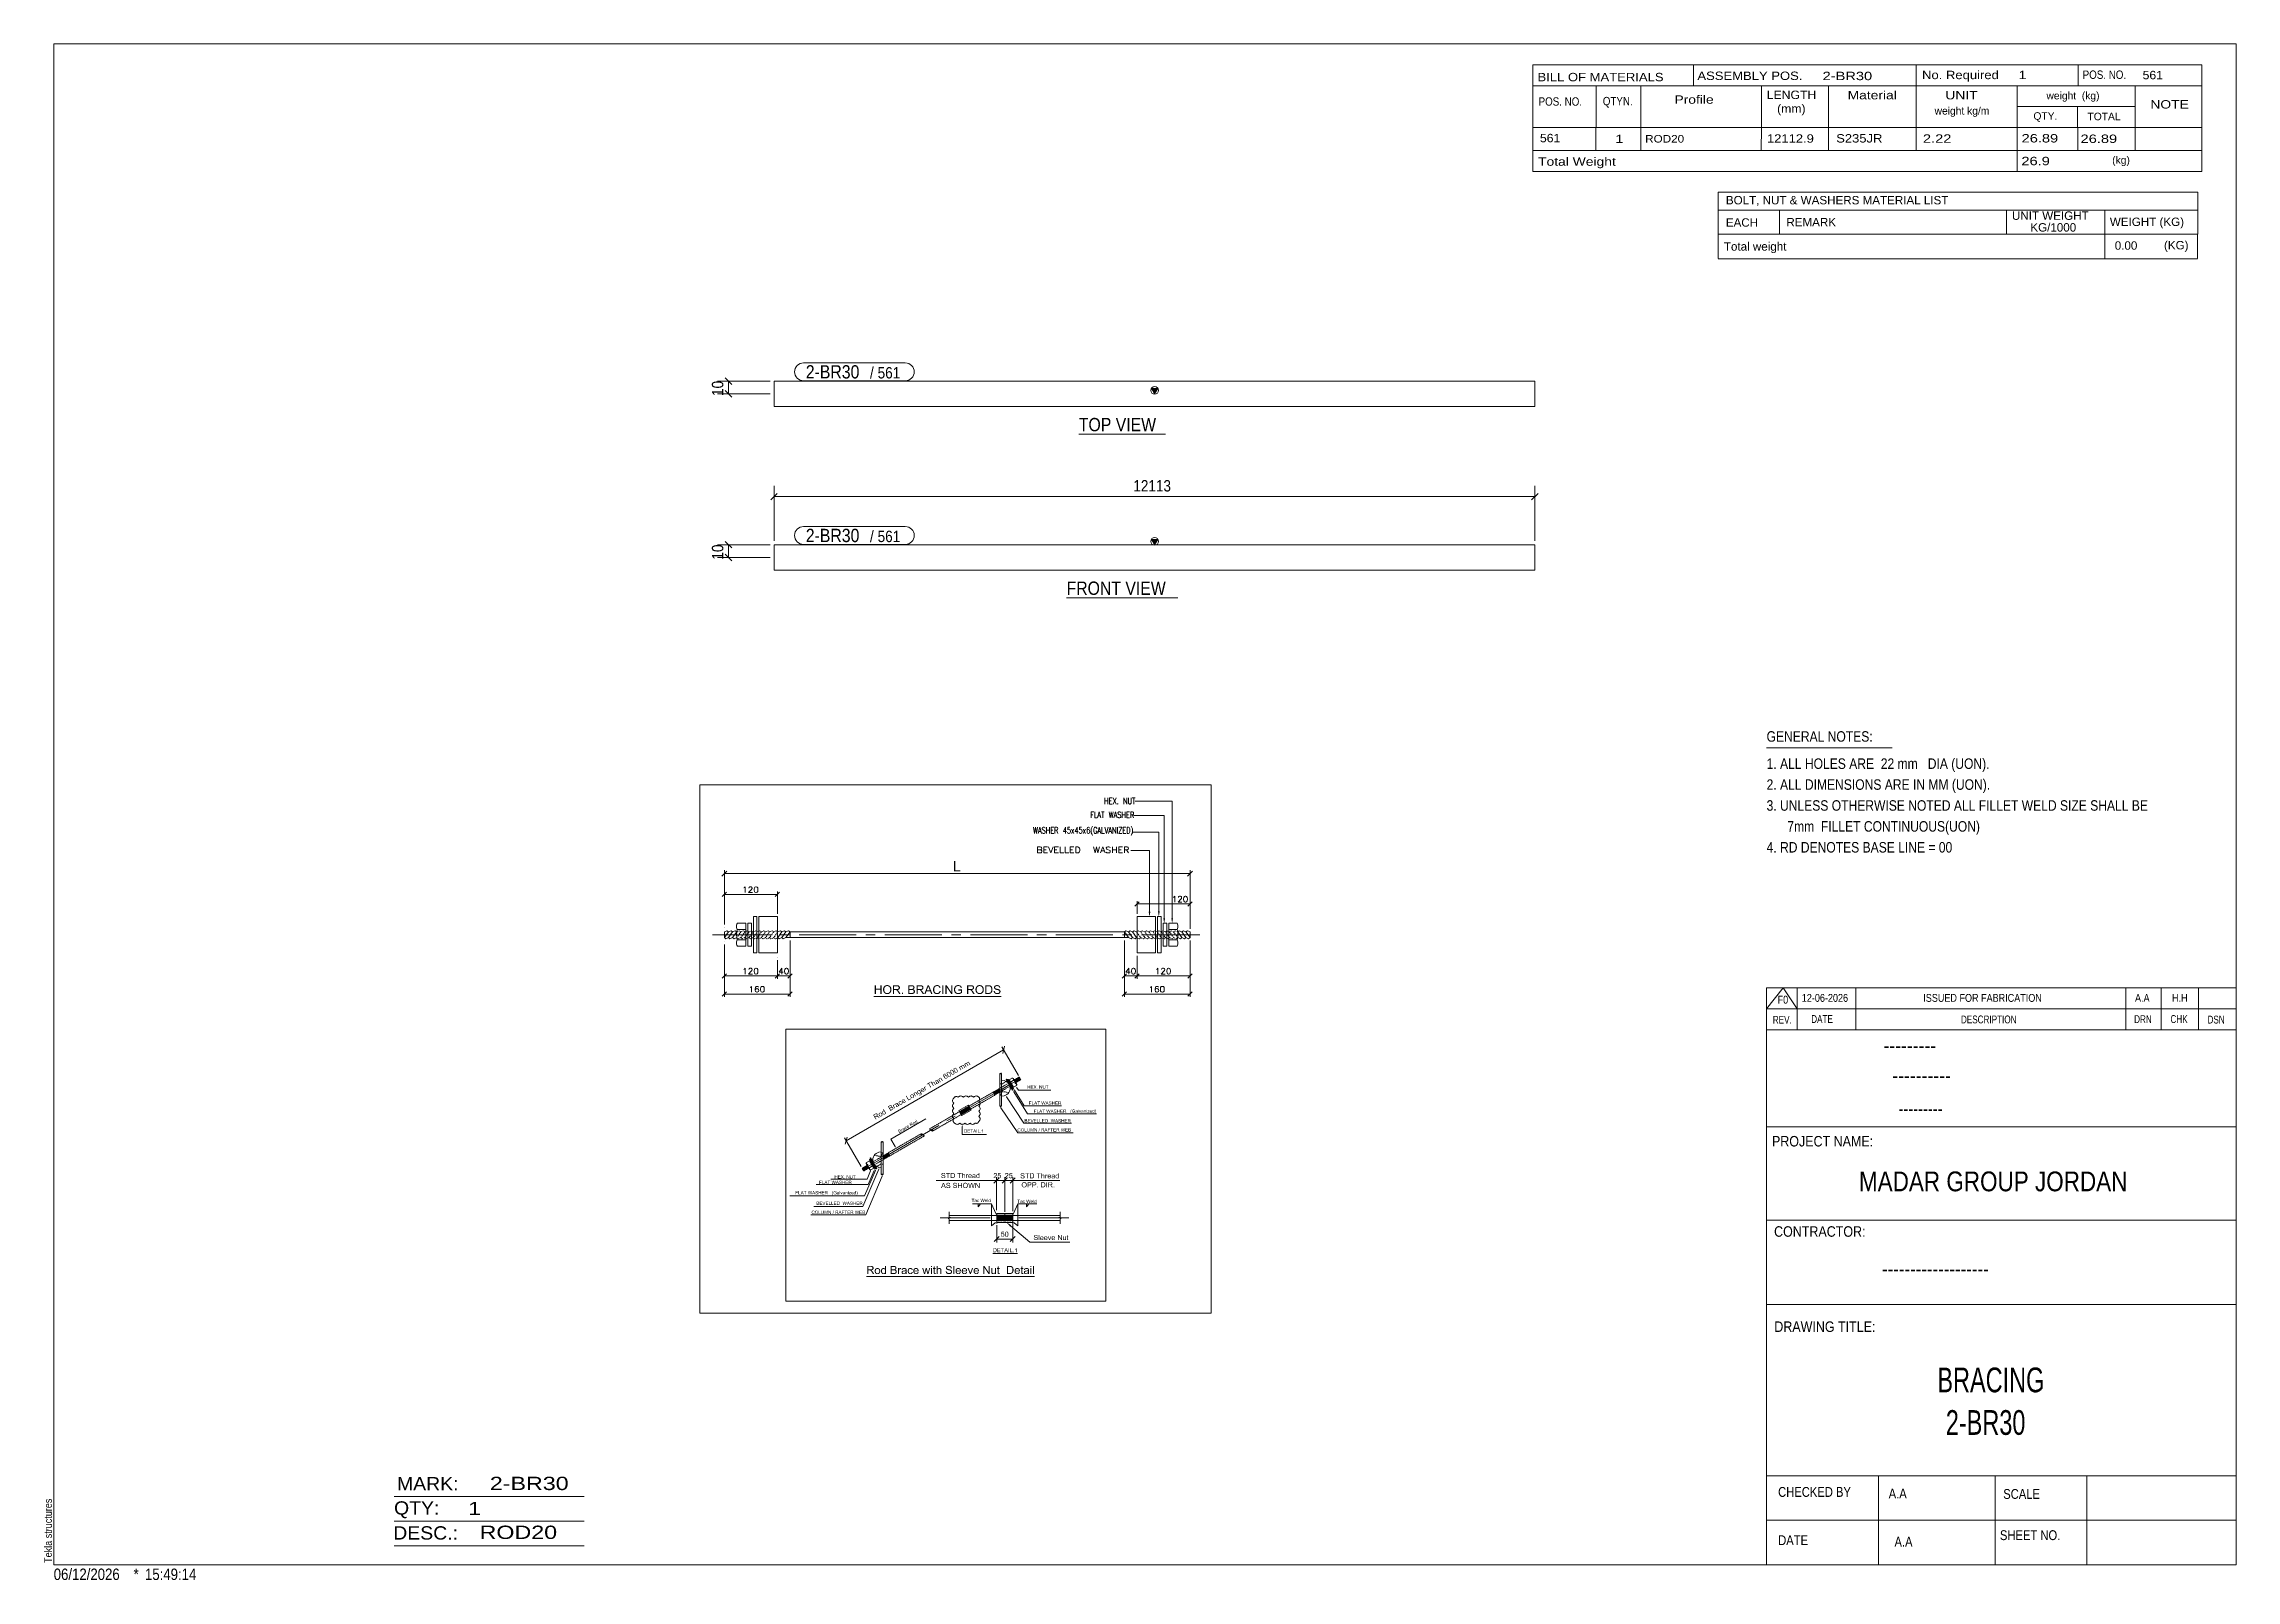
# Model space of a CAD drawing. Header units: millimetres. Extents: x 2 to 579, y 1 to 405.
import ezdxf

# ---------------------------------------------------------------- set-up
doc = ezdxf.new("R2010")
doc.units = ezdxf.units.MM
doc.linetypes.add('XKITLINE00', pattern=[0])
for name, color, linetype, lineweight in [('Dimensions', 7, 'Continuous', 0), ('DrawingSheet', 5, 'Continuous', 0), ('GraphicObject', 6, 'Continuous', 0), ('LinkedObject', 7, 'Continuous', 0), ('OtherObjectType', 7, 'Continuous', 0), ('Part', 2, 'Continuous', 0), ('PartMark', 7, 'Continuous', 0)]:
    doc.layers.add(name, color=color, linetype=linetype, lineweight=lineweight)
doc.styles.add('@ARIAL_UNICODE_MS_BOLD', font='ARIAL.TTF')
doc.styles.add('ARIAL', font='ARIAL.TTF')
doc.styles.add('ARIAL_NARROW', font='ARIALN.TTF')
doc.styles.add('COMIC_SANS_MS_BOLD', font='COMICBD.TTF')
doc.styles.add('SWIS721_EX_BT', font='ARIAL.TTF')
doc.styles.add('SWISSE', font='ARIAL.TTF')

# ---------------------------------------------------------------- blocks, each defined once
blk = doc.blocks.new('*A1')
at = {"layer": 'Part'}
blk.add_hatch(color=2, dxfattribs=at).paths.add_polyline_path([(293.75, 274.66), (295.35, 274.66), (294.55, 273.26)], flags=17)
at = {"layer": 'Part', "color": 2, "linetype": 'XKITLINE00', "lineweight": 0}
for p, q in [((194.45, 273.26), (294.45, 273.26)), ((194.45, 267.56), (194.45, 273.26)), ((294.55, 273.26), (293.75, 274.66)), ((293.75, 274.66), (295.35, 274.66)), ((295.35, 274.66), (294.55, 273.26)), ((294.55, 273.26), (394.55, 273.26)), ((394.55, 273.26), (394.55, 266.59)), ((194.45, 266.59), (194.45, 267.56)), ((294.45, 266.59), (194.45, 266.59)), ((394.55, 266.59), (294.55, 266.59))]:
    blk.add_line(p, q, dxfattribs=at)
blk.add_circle((294.55, 274.16), 1, dxfattribs=at)
blk = doc.blocks.new('*A2')
at = {"layer": 'Part'}
blk.add_hatch(color=2, dxfattribs=at).paths.add_polyline_path([(293.75, 314.36), (295.35, 314.36), (294.55, 312.96)], flags=17)
at = {"layer": 'Part', "color": 2, "linetype": 'XKITLINE00', "lineweight": 0}
for p, q in [((294.45, 316.29), (194.45, 316.29)), ((194.45, 316.29), (194.45, 309.62)), ((294.55, 312.96), (293.75, 314.36)), ((293.75, 314.36), (295.35, 314.36)), ((394.55, 316.29), (294.55, 316.29)), ((295.35, 314.36), (294.55, 312.96)), ((394.55, 309.62), (394.55, 316.29)), ((194.45, 309.62), (294.45, 309.62)), ((294.55, 309.62), (394.55, 309.62))]:
    blk.add_line(p, q, dxfattribs=at)
blk.add_circle((294.55, 313.86), 1, dxfattribs=at)
blk = doc.blocks.new('*A3')
at = {"layer": 'GraphicObject', "color": 3, "linetype": 'XKITLINE00', "lineweight": 0}
for p, q in [((309.45, 210.16), (174.89, 210.16)), ((174.89, 210.16), (174.89, 71.2)), ((309.45, 71.2), (309.45, 210.16)), ((174.89, 71.2), (309.45, 71.2))]:
    blk.add_line(p, q, dxfattribs=at)
blk = doc.blocks.new('*A4')
at = {"layer": 'LinkedObject'}
for color, points in [(7, [(242.14, 190.05), (241.78, 187.35), (241.78, 190.05)]), (7, [(242.14, 187.67), (241.78, 187.35), (242.14, 190.05)]), (7, [(241.78, 187.35), (242.14, 187.67), (243.47, 187.35)]), (7, [(243.47, 187.35), (242.14, 187.67), (243.47, 187.67)]), (1, [(293.43, 176.77), (293.21, 175.42), (292.98, 176.77)]), (1, [(295.88, 176.83), (295.65, 175.48), (295.43, 176.83)]), (1, [(297.29, 174.99), (297.06, 173.64), (296.84, 174.99)]), (1, [(299.38, 175.03), (299.16, 173.68), (298.93, 175.03)]), (7, [(221.23, 156.48), (220.93, 155.13), (220.93, 157.42)]), (7, [(221.23, 156.48), (220.93, 157.42), (221.23, 157.42)]), (7, [(221.23, 156.21), (220.93, 155.13), (221.23, 156.48)]), (7, [(220.93, 155.13), (221.23, 156.21), (221.23, 155.13)]), (7, [(221.23, 156.48), (222.42, 156.21), (221.23, 156.21)]), (7, [(222.42, 156.48), (222.42, 156.21), (221.23, 156.48)]), (7, [(222.72, 157.42), (222.42, 156.48), (222.42, 157.42)]), (7, [(222.42, 156.21), (222.42, 156.48), (222.72, 157.42)]), (7, [(222.42, 156.21), (222.72, 157.42), (222.72, 155.13)]), (7, [(222.42, 156.21), (222.72, 155.13), (222.42, 155.13)]), (7, [(223.43, 157.13), (223.13, 156.24), (223.28, 156.97)]), (7, [(223.56, 156.86), (223.13, 156.24), (223.43, 157.13)]), (7, [(223.28, 156.97), (223.13, 156.24), (223.13, 156.53)]), (7, [(223.44, 156.5), (223.13, 156.24), (223.56, 156.86)]), (7, [(223.13, 156.24), (223.44, 156.5), (223.44, 156.24)]), (7, [(223.13, 156.24), (223.44, 156.03), (223.13, 156.09)]), (7, [(223.44, 156.03), (223.13, 156.24), (223.44, 156.24)]), (7, [(223.13, 156.09), (223.44, 156.03), (223.19, 155.81)]), (7, [(223.19, 155.81), (223.44, 156.03), (223.26, 155.67)]), (7, [(223.26, 155.67), (223.44, 156.03), (223.55, 155.71)]), (7, [(223.55, 155.71), (223.52, 155.32), (223.26, 155.67)]), (7, [(223.98, 157.45), (223.43, 157.13), (223.59, 157.29)]), (7, [(224.22, 157.45), (223.43, 157.13), (223.98, 157.45)]), (7, [(224.06, 157.19), (223.43, 157.13), (224.22, 157.45)]), (7, [(223.79, 157.08), (223.43, 157.13), (224.06, 157.19)]), (7, [(223.43, 157.13), (223.79, 157.08), (223.67, 156.97)]), (7, [(223.56, 156.86), (223.43, 157.13), (223.67, 156.97)]), (7, [(223.66, 155.59), (223.52, 155.32), (223.55, 155.71)]), (7, [(224.06, 157.19), (224.22, 157.45), (224.23, 157.19)]), (7, [(224.22, 157.45), (224.34, 157.19), (224.23, 157.19)]), (7, [(224.67, 157.38), (224.22, 157.45), (224.38, 157.45)]), (7, [(224.79, 157.3), (224.22, 157.45), (224.67, 157.38)]), (7, [(224.54, 157.14), (224.22, 157.45), (224.79, 157.3)]), (7, [(224.34, 157.19), (224.22, 157.45), (224.54, 157.14)]), (7, [(224.54, 157.14), (224.79, 157.3), (224.63, 157.08)]), (7, [(224.79, 157.3), (224.72, 157.02), (224.63, 157.08)]), (7, [(224.72, 157.02), (224.79, 157.3), (224.86, 156.86)]), (7, [(225.17, 155.65), (224.78, 155.59), (224.89, 155.71)]), (7, [(225.12, 157.02), (224.79, 157.3), (224.92, 157.23)]), (7, [(225.18, 156.88), (224.79, 157.3), (225.12, 157.02)]), (7, [(224.86, 156.86), (224.79, 157.3), (225.18, 156.88)]), (7, [(224.86, 156.86), (225.18, 156.88), (224.91, 156.76)]), (7, [(224.89, 155.71), (225.32, 156.27), (225.17, 155.65)]), (7, [(225, 156.05), (225.32, 156.27), (224.89, 155.71)]), (7, [(225.18, 156.88), (224.96, 156.65), (224.91, 156.76)]), (7, [(224.96, 156.65), (225.18, 156.88), (225, 156.41)]), (7, [(225, 156.41), (225.18, 156.88), (225.32, 156.44)]), (7, [(225, 156.27), (225.32, 156.44), (225.32, 156.27)]), (7, [(225, 156.41), (225.32, 156.44), (225, 156.27)]), (7, [(225.32, 156.27), (225, 156.05), (225, 156.27)]), (7, [(225.17, 155.65), (225.32, 156.27), (225.25, 155.78)]), (7, [(225.32, 156.44), (225.18, 156.88), (225.25, 156.75)]), (7, [(225.25, 155.78), (225.32, 156.27), (225.32, 156.09)]), (7, [(226.01, 156.41), (225.71, 155.13), (225.71, 157.42)]), (7, [(225.71, 157.42), (226.01, 157.16), (226.01, 156.41)]), (7, [(226.74, 157.16), (225.71, 157.42), (226.72, 157.42)]), (7, [(226.01, 157.16), (225.71, 157.42), (226.74, 157.16)]), (7, [(226.01, 156.41), (226.01, 156.14), (225.71, 155.13)]), (7, [(225.71, 155.13), (226.01, 156.14), (226.01, 155.13)]), (7, [(226.36, 156.14), (226.01, 156.41), (226.66, 156.41)]), (7, [(226.01, 156.14), (226.01, 156.41), (226.36, 156.14)]), (7, [(226.36, 156.14), (226.66, 156.41), (226.42, 156.14)]), (7, [(226.42, 156.14), (226.66, 156.41), (226.51, 156.14)]), (7, [(226.51, 156.14), (226.66, 156.41), (226.53, 156.13)]), (7, [(226.53, 156.13), (226.66, 156.41), (226.57, 156.13)]), (7, [(226.57, 156.13), (226.66, 156.41), (226.64, 156.09)]), (7, [(226.64, 156.09), (226.66, 156.41), (226.77, 156.41)]), (7, [(226.64, 156.09), (226.77, 156.41), (226.67, 156.07)]), (7, [(226.77, 156.41), (226.89, 156.17), (226.67, 156.07)]), (7, [(226.67, 156.07), (226.89, 156.17), (226.7, 156.05)]), (7, [(226.89, 156.17), (226.78, 155.97), (226.7, 156.05)]), (7, [(226.72, 157.42), (226.86, 157.16), (226.74, 157.16)]), (7, [(227.11, 157.39), (226.72, 157.42), (226.88, 157.42)]), (7, [(227.19, 157.35), (226.72, 157.42), (227.11, 157.39)]), (7, [(227.05, 157.11), (226.72, 157.42), (227.19, 157.35)]), (7, [(226.86, 157.16), (226.72, 157.42), (227.05, 157.11)]), (7, [(226.93, 156.43), (226.89, 156.17), (226.77, 156.41)]), (7, [(226.95, 156.14), (226.78, 155.97), (226.89, 156.17)]), (7, [(226.78, 155.97), (226.95, 156.14), (226.82, 155.92)]), (7, [(226.82, 155.92), (226.95, 156.14), (226.87, 155.87)]), (7, [(226.87, 155.87), (226.95, 156.14), (227.08, 156.06)]), (7, [(227.08, 156.06), (226.97, 155.71), (226.87, 155.87)]), (7, [(226.89, 156.17), (226.93, 156.43), (227.06, 156.19)]), (7, [(226.99, 156.45), (227.38, 156.38), (226.93, 156.43)]), (7, [(227.3, 156.3), (226.93, 156.43), (227.38, 156.38)]), (7, [(227.06, 156.19), (226.93, 156.43), (227.3, 156.3)]), (7, [(227.08, 156.06), (226.95, 156.14), (227.04, 156.08)]), (7, [(227.14, 155.99), (226.97, 155.71), (227.08, 156.06)]), (7, [(227.27, 155.84), (226.97, 155.71), (227.14, 155.99)]), (7, [(226.97, 155.71), (227.27, 155.84), (227.04, 155.6)]), (7, [(227.04, 156.47), (227.38, 156.38), (226.99, 156.45)]), (7, [(227.38, 156.38), (227.04, 156.47), (227.13, 156.54)]), (7, [(227.04, 155.6), (227.27, 155.84), (227.33, 155.75)]), (7, [(227.04, 155.6), (227.33, 155.75), (227.34, 155.13)]), (7, [(227.19, 157.35), (227.11, 157.06), (227.05, 157.11)]), (7, [(227.27, 157.32), (227.11, 157.06), (227.19, 157.35)]), (7, [(227.11, 157.06), (227.27, 157.32), (227.17, 157.01)]), (7, [(227.16, 156.59), (227.38, 156.38), (227.13, 156.54)]), (7, [(227.19, 156.63), (227.38, 156.38), (227.16, 156.59)]), (7, [(227.17, 157.01), (227.27, 157.32), (227.44, 157.14)]), (7, [(227.44, 157.14), (227.22, 156.87), (227.17, 157.01)]), (7, [(227.19, 156.63), (227.54, 156.79), (227.38, 156.38)]), (7, [(227.22, 156.74), (227.54, 156.79), (227.19, 156.63)]), (7, [(227.49, 157.06), (227.22, 156.87), (227.44, 157.14)]), (7, [(227.54, 156.89), (227.22, 156.87), (227.49, 157.06)]), (7, [(227.54, 156.79), (227.22, 156.87), (227.54, 156.89)]), (7, [(227.22, 156.87), (227.54, 156.79), (227.22, 156.79)]), (7, [(227.54, 156.79), (227.22, 156.74), (227.22, 156.79)]), (7, [(227.44, 157.14), (227.27, 157.32), (227.39, 157.21)]), (7, [(227.34, 155.13), (227.33, 155.75), (227.72, 155.13)]), (7, [(227.38, 156.38), (227.54, 156.79), (227.46, 156.47)]), (7, [(227.46, 156.47), (227.54, 156.79), (227.54, 156.67)]), (7, [(229.77, 157.42), (230.07, 156.19), (229.77, 155.13)]), (7, [(230.07, 156.46), (230.07, 156.19), (229.77, 157.42)]), (7, [(229.77, 157.42), (230.07, 157.15), (230.07, 156.46)]), (7, [(230.53, 157.15), (229.77, 157.42), (230.63, 157.42)]), (7, [(230.07, 157.15), (229.77, 157.42), (230.53, 157.15)]), (7, [(229.77, 155.13), (230.07, 156.19), (230.07, 155.4)]), (7, [(230.6, 156.19), (230.07, 156.46), (230.57, 156.46)]), (7, [(230.07, 156.19), (230.07, 156.46), (230.6, 156.19)]), (7, [(230.53, 157.15), (230.63, 157.42), (230.66, 157.15)]), (7, [(230.71, 156.19), (230.57, 156.46), (230.67, 156.46)]), (7, [(230.6, 156.19), (230.57, 156.46), (230.71, 156.19)]), (7, [(230.63, 157.42), (230.83, 157.13), (230.66, 157.15)]), (7, [(230.76, 157.42), (230.83, 157.13), (230.63, 157.42)]), (7, [(230.82, 156.47), (231.07, 156.35), (230.67, 156.46)]), (7, [(230.67, 156.46), (231.07, 156.35), (230.71, 156.19)]), (7, [(230.71, 156.19), (231.07, 156.35), (230.88, 156.17)]), (7, [(230.97, 157.38), (230.83, 157.13), (230.76, 157.42)]), (7, [(230.86, 156.48), (231.15, 156.39), (230.82, 156.47)]), (7, [(231.07, 156.35), (230.82, 156.47), (231.15, 156.39)]), (7, [(230.83, 157.13), (230.97, 157.38), (230.88, 157.11)]), (7, [(230.92, 156.5), (231.15, 156.39), (230.86, 156.48)]), (7, [(230.88, 157.11), (230.97, 157.38), (230.93, 157.1)]), (7, [(231.07, 156.35), (230.94, 156.15), (230.88, 156.17)]), (7, [(231, 156.56), (231.15, 156.39), (230.92, 156.5)]), (7, [(230.93, 157.1), (230.97, 157.38), (231.05, 157.35)]), (7, [(231.05, 157.35), (231.01, 157.04), (230.93, 157.1)]), (7, [(230.94, 156.15), (231.07, 156.35), (231, 156.13)]), (7, [(231.31, 156.55), (231, 156.56), (231.06, 156.64)]), (7, [(231.27, 156.49), (231, 156.56), (231.31, 156.55)]), (7, [(231.15, 156.39), (231, 156.56), (231.27, 156.49)]), (7, [(231, 156.13), (231.07, 156.35), (231.09, 156.06)]), (7, [(231.13, 157.31), (231.01, 157.04), (231.05, 157.35)]), (7, [(231.25, 157.2), (231.01, 157.04), (231.13, 157.31)]), (7, [(231.3, 157.13), (231.01, 157.04), (231.25, 157.2)]), (7, [(231.01, 157.04), (231.3, 157.13), (231.04, 157)]), (7, [(231.3, 157.13), (231.06, 156.95), (231.04, 157)]), (7, [(231.06, 156.95), (231.3, 157.13), (231.09, 156.85)]), (7, [(231.06, 156.64), (231.39, 156.83), (231.31, 156.55)]), (7, [(231.09, 156.74), (231.39, 156.83), (231.06, 156.64)]), (7, [(231.33, 156.21), (231.07, 156.35), (231.17, 156.32)]), (7, [(231.09, 156.06), (231.07, 156.35), (231.33, 156.21)]), (7, [(231.09, 156.85), (231.3, 157.13), (231.39, 156.83)]), (7, [(231.39, 156.83), (231.09, 156.8), (231.09, 156.85)]), (7, [(231.09, 156.8), (231.39, 156.83), (231.09, 156.74)]), (7, [(231.09, 156.06), (231.33, 156.21), (231.12, 156.01)]), (7, [(231.12, 156.01), (231.33, 156.21), (231.16, 155.97)]), (7, [(231.16, 155.97), (231.33, 156.21), (231.39, 156.14)]), (7, [(231.39, 156.14), (231.19, 155.86), (231.16, 155.97)]), (7, [(231.17, 155.64), (231.5, 155.79), (231.43, 155.49)]), (7, [(231.19, 155.74), (231.5, 155.79), (231.17, 155.64)]), (7, [(231.44, 156.06), (231.19, 155.86), (231.39, 156.14)]), (7, [(231.5, 155.89), (231.19, 155.86), (231.44, 156.06)]), (7, [(231.5, 155.79), (231.19, 155.86), (231.5, 155.89)]), (7, [(231.19, 155.86), (231.5, 155.79), (231.19, 155.79)]), (7, [(231.5, 155.79), (231.19, 155.74), (231.19, 155.79)]), (7, [(231.39, 156.91), (231.3, 157.13), (231.34, 157.06)]), (7, [(231.39, 156.83), (231.3, 157.13), (231.39, 156.91)]), (7, [(231.31, 156.55), (231.39, 156.83), (231.35, 156.62)]), (7, [(231.35, 156.62), (231.39, 156.83), (231.39, 156.76)]), (7, [(231.43, 155.49), (231.5, 155.79), (231.47, 155.56)]), (7, [(231.47, 155.56), (231.5, 155.79), (231.5, 155.71)]), (7, [(232.22, 156.41), (231.92, 155.13), (231.92, 157.42)]), (7, [(231.92, 157.42), (232.22, 157.16), (232.22, 156.41)]), (7, [(232.94, 157.16), (231.92, 157.42), (232.93, 157.42)]), (7, [(232.22, 157.16), (231.92, 157.42), (232.94, 157.16)]), (7, [(232.22, 156.41), (232.22, 156.14), (231.92, 155.13)]), (7, [(231.92, 155.13), (232.22, 156.14), (232.22, 155.13)]), (7, [(232.57, 156.14), (232.22, 156.41), (232.87, 156.41)]), (7, [(232.22, 156.14), (232.22, 156.41), (232.57, 156.14)]), (7, [(232.57, 156.14), (232.87, 156.41), (232.63, 156.14)]), (7, [(232.63, 156.14), (232.87, 156.41), (232.71, 156.14)]), (7, [(232.71, 156.14), (232.87, 156.41), (232.74, 156.13)]), (7, [(232.74, 156.13), (232.87, 156.41), (232.78, 156.13)]), (7, [(232.78, 156.13), (232.87, 156.41), (232.84, 156.09)]), (7, [(232.84, 156.09), (232.87, 156.41), (232.97, 156.41)]), (7, [(232.84, 156.09), (232.97, 156.41), (232.88, 156.07)]), (7, [(232.97, 156.41), (233.1, 156.17), (232.88, 156.07)]), (7, [(232.88, 156.07), (233.1, 156.17), (232.91, 156.05)]), (7, [(233.1, 156.17), (232.99, 155.97), (232.91, 156.05)]), (7, [(232.93, 157.42), (233.07, 157.16), (232.94, 157.16)]), (7, [(233.32, 157.39), (232.93, 157.42), (233.08, 157.42)]), (7, [(233.4, 157.35), (232.93, 157.42), (233.32, 157.39)]), (7, [(233.26, 157.11), (232.93, 157.42), (233.4, 157.35)]), (7, [(233.07, 157.16), (232.93, 157.42), (233.26, 157.11)]), (7, [(233.14, 156.43), (233.1, 156.17), (232.97, 156.41)]), (7, [(233.16, 156.14), (232.99, 155.97), (233.1, 156.17)]), (7, [(232.99, 155.97), (233.16, 156.14), (233.03, 155.92)]), (7, [(233.03, 155.92), (233.16, 156.14), (233.07, 155.87)]), (7, [(233.07, 155.87), (233.16, 156.14), (233.28, 156.06)]), (7, [(233.28, 156.06), (233.18, 155.71), (233.07, 155.87)]), (7, [(233.1, 156.17), (233.14, 156.43), (233.27, 156.19)]), (7, [(233.2, 156.45), (233.59, 156.38), (233.14, 156.43)]), (7, [(233.51, 156.3), (233.14, 156.43), (233.59, 156.38)]), (7, [(233.27, 156.19), (233.14, 156.43), (233.51, 156.3)]), (7, [(233.28, 156.06), (233.16, 156.14), (233.25, 156.08)]), (7, [(233.35, 155.99), (233.18, 155.71), (233.28, 156.06)]), (7, [(233.48, 155.84), (233.18, 155.71), (233.35, 155.99)]), (7, [(233.18, 155.71), (233.48, 155.84), (233.25, 155.6)]), (7, [(233.25, 156.47), (233.59, 156.38), (233.2, 156.45)]), (7, [(233.59, 156.38), (233.25, 156.47), (233.34, 156.54)]), (7, [(233.25, 155.6), (233.48, 155.84), (233.53, 155.75)]), (7, [(233.25, 155.6), (233.53, 155.75), (233.55, 155.13)]), (7, [(233.4, 157.35), (233.32, 157.06), (233.26, 157.11)]), (7, [(233.48, 157.32), (233.32, 157.06), (233.4, 157.35)]), (7, [(233.32, 157.06), (233.48, 157.32), (233.38, 157.01)]), (7, [(233.37, 156.59), (233.59, 156.38), (233.34, 156.54)]), (7, [(233.4, 156.63), (233.59, 156.38), (233.37, 156.59)]), (7, [(233.38, 157.01), (233.48, 157.32), (233.65, 157.14)]), (7, [(233.65, 157.14), (233.43, 156.87), (233.38, 157.01)]), (7, [(233.4, 156.63), (233.74, 156.79), (233.59, 156.38)]), (7, [(233.43, 156.74), (233.74, 156.79), (233.4, 156.63)]), (7, [(233.7, 157.06), (233.43, 156.87), (233.65, 157.14)]), (7, [(233.74, 156.89), (233.43, 156.87), (233.7, 157.06)]), (7, [(233.74, 156.79), (233.43, 156.87), (233.74, 156.89)]), (7, [(233.43, 156.87), (233.74, 156.79), (233.43, 156.79)]), (7, [(233.74, 156.79), (233.43, 156.74), (233.43, 156.79)]), (7, [(233.65, 157.14), (233.48, 157.32), (233.6, 157.21)]), (7, [(233.55, 155.13), (233.53, 155.75), (233.93, 155.13)]), (7, [(233.59, 156.38), (233.74, 156.79), (233.67, 156.47)]), (7, [(233.67, 156.47), (233.74, 156.79), (233.74, 156.67)]), (7, [(234.85, 157.42), (234.88, 156.74), (233.97, 155.13)]), (7, [(233.97, 155.13), (234.88, 156.74), (234.63, 156.07)]), (7, [(234.54, 155.82), (233.97, 155.13), (234.63, 156.07)]), (7, [(233.97, 155.13), (234.54, 155.82), (234.29, 155.13)]), (7, [(234.63, 156.07), (235.5, 155.82), (234.54, 155.82)]), (7, [(235.4, 156.07), (235.5, 155.82), (234.63, 156.07)]), (7, [(234.88, 156.74), (234.85, 157.42), (234.92, 156.85)]), (7, [(234.92, 156.85), (234.85, 157.42), (234.98, 157.07)]), (7, [(234.98, 157.07), (234.85, 157.42), (235, 157.18)]), (7, [(235.17, 157.42), (235, 157.18), (234.85, 157.42)]), (7, [(235, 157.18), (235.17, 157.42), (235.03, 157.08)]), (7, [(235.03, 157.08), (235.17, 157.42), (235.11, 156.84)]), (7, [(235.11, 156.84), (235.17, 157.42), (235.16, 156.7)]), (7, [(235.16, 156.7), (235.17, 157.42), (235.4, 156.07)]), (7, [(235.4, 156.07), (235.17, 157.42), (235.5, 155.82)]), (7, [(235.5, 155.82), (235.17, 157.42), (236.11, 155.13)]), (7, [(235.5, 155.82), (236.11, 155.13), (235.76, 155.13)]), (7, [(236.61, 156.62), (236.26, 156.47), (236.33, 156.78)]), (7, [(236.57, 156.4), (236.26, 156.47), (236.61, 156.62)]), (7, [(236.26, 156.47), (236.57, 156.4), (236.26, 156.29)]), (7, [(236.26, 156.29), (236.57, 156.4), (236.57, 156.29)]), (7, [(236.57, 156.29), (236.26, 156.13), (236.26, 156.29)]), (7, [(236.57, 156.15), (236.26, 156.13), (236.57, 156.29)]), (7, [(236.57, 156.15), (236.38, 155.68), (236.26, 156.13)]), (7, [(236.26, 156.13), (236.38, 155.68), (236.32, 155.82)]), (7, [(236.65, 156.73), (236.33, 156.78), (236.4, 156.91)]), (7, [(236.61, 156.62), (236.33, 156.78), (236.65, 156.73)]), (7, [(236.62, 155.89), (236.38, 155.68), (236.57, 156.15)]), (7, [(236.38, 155.68), (236.62, 155.89), (236.66, 155.78)]), (7, [(236.7, 155.67), (236.38, 155.68), (236.66, 155.78)]), (7, [(236.47, 157.05), (236.81, 157.01), (236.4, 156.91)]), (7, [(236.4, 156.91), (236.81, 157.01), (236.68, 156.84)]), (7, [(236.65, 156.73), (236.4, 156.91), (236.68, 156.84)]), (7, [(236.66, 157.25), (236.81, 157.01), (236.47, 157.05)]), (7, [(236.79, 157.32), (236.81, 157.01), (236.66, 157.25)]), (7, [(236.91, 157.39), (237.2, 157.2), (236.79, 157.32)]), (7, [(236.79, 157.32), (237.2, 157.2), (236.98, 157.13)]), (7, [(236.81, 157.01), (236.79, 157.32), (236.89, 157.07)]), (7, [(236.89, 157.07), (236.79, 157.32), (236.98, 157.13)]), (7, [(237.19, 157.45), (237.2, 157.2), (236.91, 157.39)]), (7, [(237.34, 157.45), (237.2, 157.2), (237.19, 157.45)]), (7, [(237.2, 157.2), (237.34, 157.45), (237.33, 157.2)]), (7, [(237.34, 157.45), (237.45, 157.2), (237.33, 157.2)]), (7, [(237.8, 157.37), (237.34, 157.45), (237.51, 157.45)]), (7, [(237.92, 157.28), (237.34, 157.45), (237.8, 157.37)]), (7, [(237.64, 157.14), (237.34, 157.45), (237.92, 157.28)]), (7, [(237.45, 157.2), (237.34, 157.45), (237.64, 157.14)]), (7, [(237.64, 157.14), (237.92, 157.28), (237.72, 157.08)]), (7, [(237.92, 157.28), (237.79, 157.03), (237.72, 157.08)]), (7, [(237.79, 157.03), (237.92, 157.28), (237.91, 156.84)]), (7, [(237.83, 155.57), (238.28, 155.85), (237.94, 155.29)]), (7, [(237.95, 155.79), (238.28, 155.85), (237.83, 155.57)]), (7, [(237.91, 156.84), (237.92, 157.28), (238.24, 156.79)]), (7, [(237.91, 156.84), (238.24, 156.79), (237.95, 156.72)]), (7, [(238.2, 156.95), (237.92, 157.28), (238.03, 157.19)]), (7, [(238.24, 156.79), (237.92, 157.28), (238.2, 156.95)]), (7, [(237.94, 155.29), (238.28, 155.85), (238.06, 155.38)]), (7, [(238.28, 155.85), (237.95, 155.79), (237.98, 155.93)]), (7, [(238.06, 155.38), (238.28, 155.85), (238.23, 155.67)]), (7, [(239.01, 157.42), (238.71, 155.13), (238.71, 157.42)]), (7, [(239.01, 155.13), (238.71, 155.13), (239.01, 157.42)]), (7, [(239.54, 157.42), (239.83, 156.92), (239.54, 155.13)]), (7, [(239.83, 156.92), (239.54, 157.42), (239.85, 157.42)]), (7, [(239.54, 155.13), (239.83, 156.92), (239.83, 155.13)]), (7, [(239.83, 156.92), (239.85, 157.42), (241.03, 155.13)]), (7, [(241.03, 155.13), (239.85, 157.42), (241.05, 155.62)]), (7, [(241.34, 157.42), (241.05, 155.62), (241.05, 157.42)]), (7, [(241.34, 155.13), (241.05, 155.62), (241.34, 157.42)]), (7, [(241.91, 156.88), (241.77, 156.43), (241.84, 156.74)]), (7, [(242.12, 156.63), (241.77, 156.43), (241.91, 156.88)]), (7, [(242.08, 156.4), (241.77, 156.43), (242.12, 156.63)]), (7, [(241.77, 156.43), (242.08, 156.4), (241.77, 156.26)]), (7, [(241.77, 156.26), (242.08, 156.4), (242.08, 156.28)]), (7, [(242.08, 156.13), (241.77, 156.26), (242.08, 156.28)]), (7, [(241.77, 156.26), (241.91, 155.65), (241.77, 156.09)]), (7, [(242.08, 156.13), (241.91, 155.65), (241.77, 156.26)]), (7, [(241.77, 156.09), (241.91, 155.65), (241.84, 155.79)]), (7, [(242.31, 157.31), (241.91, 156.88), (242.18, 157.24)]), (7, [(242.48, 157.1), (241.91, 156.88), (242.31, 157.31)]), (7, [(242.18, 157.24), (241.91, 156.88), (241.98, 157.03)]), (7, [(242.36, 157.02), (241.91, 156.88), (242.48, 157.1)]), (7, [(242.31, 156.97), (241.91, 156.88), (242.36, 157.02)]), (7, [(242.27, 156.92), (241.91, 156.88), (242.31, 156.97)]), (7, [(242.19, 156.8), (241.91, 156.88), (242.27, 156.92)]), (7, [(241.91, 156.88), (242.19, 156.8), (242.17, 156.74)]), (7, [(242.12, 156.63), (241.91, 156.88), (242.17, 156.74)]), (7, [(242.13, 155.87), (241.91, 155.65), (242.08, 156.13)]), (7, [(241.91, 155.65), (242.13, 155.87), (242.19, 155.77)]), (7, [(242.24, 155.67), (241.91, 155.65), (242.19, 155.77)]), (7, [(242.74, 157.45), (242.31, 157.31), (242.44, 157.38)]), (7, [(242.81, 157.2), (242.31, 157.31), (242.74, 157.45)]), (7, [(242.31, 157.31), (242.56, 157.13), (242.48, 157.1)]), (7, [(242.56, 157.13), (242.31, 157.31), (242.63, 157.16)]), (7, [(242.63, 157.16), (242.31, 157.31), (242.81, 157.2)]), (7, [(242.92, 157.2), (242.74, 157.45), (242.91, 157.45)]), (7, [(242.81, 157.2), (242.74, 157.45), (242.92, 157.2)]), (7, [(242.91, 157.45), (243, 157.2), (242.92, 157.2)]), (7, [(243.04, 157.45), (243, 157.2), (242.91, 157.45)]), (7, [(242.92, 156.3), (243.59, 156.03), (242.92, 156.03)]), (7, [(243.89, 156.3), (243.59, 156.03), (242.92, 156.3)]), (7, [(243, 157.2), (243.04, 157.45), (243.16, 157.17)]), (7, [(243.36, 157.37), (243.04, 157.45), (243.26, 157.41)]), (7, [(243.16, 157.17), (243.04, 157.45), (243.36, 157.37)]), (7, [(243.16, 157.17), (243.36, 157.37), (243.23, 157.14)]), (7, [(243.36, 157.37), (243.3, 157.11), (243.23, 157.14)]), (7, [(243.3, 157.11), (243.36, 157.37), (243.41, 157.03)]), (7, [(243.62, 157.22), (243.36, 157.37), (243.46, 157.33)]), (7, [(243.68, 157.15), (243.36, 157.37), (243.62, 157.22)]), (7, [(243.41, 157.03), (243.36, 157.37), (243.68, 157.15)]), (7, [(243.41, 157.03), (243.68, 157.15), (243.45, 156.98)]), (7, [(243.68, 157.15), (243.49, 156.93), (243.45, 156.98)]), (7, [(243.49, 156.93), (243.68, 157.15), (243.55, 156.79)]), (7, [(243.55, 156.79), (243.68, 157.15), (243.82, 156.89)]), (7, [(243.55, 156.79), (243.82, 156.89), (243.58, 156.7)]), (7, [(243.58, 156.7), (243.82, 156.89), (243.85, 156.78)]), (7, [(243.59, 155.6), (243.89, 156.3), (243.89, 155.45)]), (7, [(243.59, 156.03), (243.89, 156.3), (243.59, 155.6)]), (7, [(243.82, 156.89), (243.68, 157.15), (243.73, 157.08)]), (7, [(245.53, 156.41), (245.22, 155.13), (245.22, 157.42)]), (7, [(245.22, 157.42), (245.53, 157.16), (245.53, 156.41)]), (7, [(246.25, 157.16), (245.22, 157.42), (246.24, 157.42)]), (7, [(245.53, 157.16), (245.22, 157.42), (246.25, 157.16)]), (7, [(245.53, 156.41), (245.53, 156.14), (245.22, 155.13)]), (7, [(245.22, 155.13), (245.53, 156.14), (245.53, 155.13)]), (7, [(245.88, 156.14), (245.53, 156.41), (246.17, 156.41)]), (7, [(245.53, 156.14), (245.53, 156.41), (245.88, 156.14)]), (7, [(245.88, 156.14), (246.17, 156.41), (245.93, 156.14)]), (7, [(245.93, 156.14), (246.17, 156.41), (246.02, 156.14)]), (7, [(246.02, 156.14), (246.17, 156.41), (246.04, 156.13)]), (7, [(246.04, 156.13), (246.17, 156.41), (246.08, 156.13)]), (7, [(246.08, 156.13), (246.17, 156.41), (246.15, 156.09)]), (7, [(246.15, 156.09), (246.17, 156.41), (246.28, 156.41)]), (7, [(246.15, 156.09), (246.28, 156.41), (246.18, 156.07)]), (7, [(246.28, 156.41), (246.4, 156.17), (246.18, 156.07)]), (7, [(246.18, 156.07), (246.4, 156.17), (246.22, 156.05)]), (7, [(246.4, 156.17), (246.29, 155.97), (246.22, 156.05)]), (7, [(246.24, 157.42), (246.37, 157.16), (246.25, 157.16)]), (7, [(246.62, 157.39), (246.24, 157.42), (246.39, 157.42)]), (7, [(246.7, 157.35), (246.24, 157.42), (246.62, 157.39)]), (7, [(246.56, 157.11), (246.24, 157.42), (246.7, 157.35)]), (7, [(246.37, 157.16), (246.24, 157.42), (246.56, 157.11)]), (7, [(246.44, 156.43), (246.4, 156.17), (246.28, 156.41)]), (7, [(246.46, 156.14), (246.29, 155.97), (246.4, 156.17)]), (7, [(246.29, 155.97), (246.46, 156.14), (246.33, 155.92)]), (7, [(246.33, 155.92), (246.46, 156.14), (246.38, 155.87)]), (7, [(246.38, 155.87), (246.46, 156.14), (246.59, 156.06)]), (7, [(246.59, 156.06), (246.49, 155.71), (246.38, 155.87)]), (7, [(246.4, 156.17), (246.44, 156.43), (246.57, 156.19)]), (7, [(246.5, 156.45), (246.89, 156.38), (246.44, 156.43)]), (7, [(246.81, 156.3), (246.44, 156.43), (246.89, 156.38)]), (7, [(246.57, 156.19), (246.44, 156.43), (246.81, 156.3)]), (7, [(246.59, 156.06), (246.46, 156.14), (246.56, 156.08)]), (7, [(246.65, 155.99), (246.49, 155.71), (246.59, 156.06)]), (7, [(246.78, 155.84), (246.49, 155.71), (246.65, 155.99)]), (7, [(246.49, 155.71), (246.78, 155.84), (246.55, 155.6)]), (7, [(246.56, 156.47), (246.89, 156.38), (246.5, 156.45)]), (7, [(246.55, 155.6), (246.78, 155.84), (246.84, 155.75)]), (7, [(246.55, 155.6), (246.84, 155.75), (246.86, 155.13)]), (7, [(246.7, 157.35), (246.62, 157.06), (246.56, 157.11)]), (7, [(246.89, 156.38), (246.56, 156.47), (246.65, 156.54)]), (7, [(246.78, 157.32), (246.62, 157.06), (246.7, 157.35)]), (7, [(246.62, 157.06), (246.78, 157.32), (246.68, 157.01)]), (7, [(246.68, 156.59), (246.89, 156.38), (246.65, 156.54)]), (7, [(246.68, 157.01), (246.78, 157.32), (246.95, 157.14)]), (7, [(246.95, 157.14), (246.74, 156.87), (246.68, 157.01)]), (7, [(246.71, 156.63), (246.89, 156.38), (246.68, 156.59)]), (7, [(246.71, 156.63), (247.05, 156.79), (246.89, 156.38)]), (7, [(246.74, 156.74), (247.05, 156.79), (246.71, 156.63)]), (7, [(247, 157.06), (246.74, 156.87), (246.95, 157.14)]), (7, [(247.05, 156.89), (246.74, 156.87), (247, 157.06)]), (7, [(247.05, 156.79), (246.74, 156.87), (247.05, 156.89)]), (7, [(246.74, 156.87), (247.05, 156.79), (246.74, 156.79)]), (7, [(247.05, 156.79), (246.74, 156.74), (246.74, 156.79)]), (7, [(246.95, 157.14), (246.78, 157.32), (246.91, 157.21)]), (7, [(246.86, 155.13), (246.84, 155.75), (247.23, 155.13)]), (7, [(246.89, 156.38), (247.05, 156.79), (246.97, 156.47)]), (7, [(246.97, 156.47), (247.05, 156.79), (247.05, 156.67)]), (7, [(247.74, 157.13), (247.43, 156.24), (247.58, 156.97)]), (7, [(247.86, 156.86), (247.43, 156.24), (247.74, 157.13)]), (7, [(247.58, 156.97), (247.43, 156.24), (247.43, 156.53)]), (7, [(247.74, 156.5), (247.43, 156.24), (247.86, 156.86)]), (7, [(247.43, 156.24), (247.74, 156.5), (247.74, 156.24)]), (7, [(247.43, 156.24), (247.74, 156.03), (247.43, 156.09)]), (7, [(247.74, 156.03), (247.43, 156.24), (247.74, 156.24)]), (7, [(247.43, 156.09), (247.74, 156.03), (247.5, 155.81)]), (7, [(247.5, 155.81), (247.74, 156.03), (247.56, 155.67)]), (7, [(247.56, 155.67), (247.74, 156.03), (247.85, 155.71)]), (7, [(247.85, 155.71), (247.82, 155.32), (247.56, 155.67)]), (7, [(248.28, 157.45), (247.74, 157.13), (247.89, 157.29)]), (7, [(248.52, 157.45), (247.74, 157.13), (248.28, 157.45)]), (7, [(248.37, 157.19), (247.74, 157.13), (248.52, 157.45)]), (7, [(248.09, 157.08), (247.74, 157.13), (248.37, 157.19)]), (7, [(247.74, 157.13), (248.09, 157.08), (247.97, 156.97)]), (7, [(247.86, 156.86), (247.74, 157.13), (247.97, 156.97)]), (7, [(247.96, 155.59), (247.82, 155.32), (247.85, 155.71)]), (7, [(248.37, 157.19), (248.52, 157.45), (248.53, 157.19)]), (7, [(248.52, 157.45), (248.64, 157.19), (248.53, 157.19)]), (7, [(248.97, 157.38), (248.52, 157.45), (248.68, 157.45)]), (7, [(249.1, 157.3), (248.52, 157.45), (248.97, 157.38)]), (7, [(248.84, 157.14), (248.52, 157.45), (249.1, 157.3)]), (7, [(248.64, 157.19), (248.52, 157.45), (248.84, 157.14)]), (7, [(248.84, 157.14), (249.1, 157.3), (248.93, 157.08)]), (7, [(249.1, 157.3), (249.03, 157.02), (248.93, 157.08)]), (7, [(249.03, 157.02), (249.1, 157.3), (249.16, 156.86)]), (7, [(249.48, 155.65), (249.08, 155.59), (249.19, 155.71)]), (7, [(249.42, 157.02), (249.1, 157.3), (249.22, 157.23)]), (7, [(249.48, 156.88), (249.1, 157.3), (249.42, 157.02)]), (7, [(249.16, 156.86), (249.1, 157.3), (249.48, 156.88)]), (7, [(249.16, 156.86), (249.48, 156.88), (249.21, 156.76)]), (7, [(249.19, 155.71), (249.62, 156.27), (249.48, 155.65)]), (7, [(249.31, 156.05), (249.62, 156.27), (249.19, 155.71)]), (7, [(249.48, 156.88), (249.26, 156.65), (249.21, 156.76)]), (7, [(249.26, 156.65), (249.48, 156.88), (249.31, 156.41)]), (7, [(249.31, 156.41), (249.48, 156.88), (249.62, 156.44)]), (7, [(249.31, 156.27), (249.62, 156.44), (249.62, 156.27)]), (7, [(249.31, 156.41), (249.62, 156.44), (249.31, 156.27)]), (7, [(249.62, 156.27), (249.31, 156.05), (249.31, 156.27)]), (7, [(249.62, 156.44), (249.48, 156.88), (249.55, 156.75)]), (7, [(249.48, 155.65), (249.62, 156.27), (249.55, 155.78)]), (7, [(249.55, 155.78), (249.62, 156.27), (249.62, 156.09)]), (7, [(250.01, 157.42), (250.31, 157.15), (250.01, 155.13)]), (7, [(250.79, 157.15), (250.01, 157.42), (250.79, 157.42)]), (7, [(250.31, 157.15), (250.01, 157.42), (250.79, 157.15)]), (7, [(250.01, 155.13), (250.31, 157.15), (250.31, 155.4)]), (7, [(250.79, 157.42), (250.92, 157.15), (250.79, 157.15)]), (7, [(250.93, 157.42), (250.92, 157.15), (250.79, 157.42)]), (7, [(250.93, 157.42), (251.12, 157.12), (250.92, 157.15)]), (7, [(251.13, 157.4), (251.12, 157.12), (250.93, 157.42)]), (7, [(251.2, 157.38), (251.12, 157.12), (251.13, 157.4)]), (7, [(251.2, 157.38), (251.18, 157.1), (251.12, 157.12)]), (7, [(251.18, 157.1), (251.2, 157.38), (251.27, 157.07)]), (7, [(251.47, 157.28), (251.2, 157.38), (251.3, 157.36)]), (7, [(251.54, 157.22), (251.2, 157.38), (251.47, 157.28)]), (7, [(251.41, 156.94), (251.2, 157.38), (251.54, 157.22)]), (7, [(251.27, 157.07), (251.2, 157.38), (251.41, 156.94)]), (7, [(251.54, 157.22), (251.47, 156.84), (251.41, 156.94)]), (7, [(251.5, 155.76), (251.68, 155.49), (251.41, 155.61)]), (7, [(251.63, 157.14), (251.47, 156.84), (251.54, 157.22)]), (7, [(251.76, 156.95), (251.47, 156.84), (251.63, 157.14)]), (7, [(251.47, 156.84), (251.76, 156.95), (251.53, 156.74)]), (7, [(251.84, 155.82), (251.5, 155.76), (251.56, 155.94)]), (7, [(251.81, 155.72), (251.5, 155.76), (251.84, 155.82)]), (7, [(251.73, 155.56), (251.5, 155.76), (251.81, 155.72)]), (7, [(251.68, 155.49), (251.5, 155.76), (251.73, 155.56)]), (7, [(251.53, 156.74), (251.76, 156.95), (251.81, 156.83)]), (7, [(251.81, 156.83), (251.59, 156.47), (251.53, 156.74)]), (7, [(251.59, 156.16), (251.9, 156.15), (251.56, 155.94)]), (7, [(251.56, 155.94), (251.9, 156.15), (251.84, 155.82)]), (7, [(251.85, 156.71), (251.59, 156.47), (251.81, 156.83)]), (7, [(251.9, 156.44), (251.59, 156.47), (251.85, 156.71)]), (7, [(251.9, 156.29), (251.59, 156.47), (251.9, 156.44)]), (7, [(251.59, 156.47), (251.9, 156.29), (251.59, 156.29)]), (7, [(251.9, 156.29), (251.59, 156.16), (251.59, 156.29)]), (7, [(251.9, 156.15), (251.59, 156.16), (251.9, 156.29)]), (7, [(251.84, 155.82), (251.9, 156.15), (251.87, 155.92)]), (7, [(252.51, 155.8), (252.21, 155.86), (252.5, 155.89)]), (7, [(252.21, 155.86), (252.34, 155.45), (252.22, 155.75)]), (7, [(252.51, 155.8), (252.34, 155.45), (252.21, 155.86)]), (7, [(252.22, 155.75), (252.34, 155.45), (252.28, 155.54)]), (7, [(252.39, 157.15), (252.3, 156.82), (252.35, 157.07)]), (7, [(252.65, 157.04), (252.3, 156.82), (252.39, 157.15)]), (7, [(252.35, 157.07), (252.3, 156.82), (252.3, 156.91)]), (7, [(252.59, 156.92), (252.3, 156.82), (252.65, 157.04)]), (7, [(252.3, 156.82), (252.59, 156.92), (252.59, 156.84)]), (7, [(252.59, 156.78), (252.3, 156.82), (252.59, 156.84)]), (7, [(252.3, 156.82), (252.59, 156.78), (252.3, 156.75)]), (7, [(252.3, 156.75), (252.59, 156.78), (252.34, 156.6)]), (7, [(252.34, 156.6), (252.59, 156.78), (252.38, 156.54)]), (7, [(252.56, 155.66), (252.34, 155.45), (252.51, 155.8)]), (7, [(252.38, 156.54), (252.59, 156.78), (252.63, 156.68)]), (7, [(252.63, 156.68), (252.54, 156.37), (252.38, 156.54)]), (7, [(252.38, 156.54), (252.54, 156.37), (252.42, 156.48)]), (7, [(252.44, 157.22), (252.71, 157.09), (252.39, 157.15)]), (7, [(252.39, 157.15), (252.71, 157.09), (252.65, 157.04)]), (7, [(252.59, 157.34), (252.71, 157.09), (252.44, 157.22)]), (7, [(252.68, 156.64), (252.54, 156.37), (252.63, 156.68)]), (7, [(252.54, 156.37), (252.68, 156.64), (252.62, 156.33)]), (7, [(252.78, 157.14), (252.59, 157.34), (252.68, 157.38)]), (7, [(252.71, 157.09), (252.59, 157.34), (252.78, 157.14)]), (7, [(252.62, 156.33), (252.68, 156.64), (252.72, 156.6)]), (7, [(252.62, 156.33), (252.72, 156.6), (252.68, 156.29)]), (7, [(252.78, 157.42), (252.98, 157.19), (252.68, 157.38)]), (7, [(252.68, 157.38), (252.98, 157.19), (252.78, 157.14)]), (7, [(252.68, 156.29), (252.72, 156.6), (252.9, 156.22)]), (7, [(252.9, 156.22), (252.72, 156.6), (252.95, 156.52)]), (7, [(252.99, 157.45), (252.98, 157.19), (252.78, 157.42)]), (7, [(252.9, 156.22), (252.95, 156.52), (253.06, 156.18)]), (7, [(253.06, 156.18), (252.95, 156.52), (253.13, 156.48)]), (7, [(253.1, 157.45), (252.98, 157.19), (252.99, 157.45)]), (7, [(252.98, 157.19), (253.1, 157.45), (253.11, 157.19)]), (7, [(253.06, 156.18), (253.13, 156.48), (253.22, 156.15)]), (7, [(253.1, 157.45), (253.24, 157.19), (253.11, 157.19)]), (7, [(253.45, 157.41), (253.1, 157.45), (253.23, 157.45)]), (7, [(253.55, 157.37), (253.1, 157.45), (253.45, 157.41)]), (7, [(253.44, 157.13), (253.1, 157.45), (253.55, 157.37)]), (7, [(253.24, 157.19), (253.1, 157.45), (253.44, 157.13)]), (7, [(253.22, 156.15), (253.13, 156.48), (253.32, 156.44)]), (7, [(253.22, 156.15), (253.32, 156.44), (253.42, 156.09)]), (7, [(253.42, 156.09), (253.32, 156.44), (253.47, 156.07)]), (7, [(253.47, 156.07), (253.32, 156.44), (253.54, 156.04)]), (7, [(253.57, 156.36), (253.54, 156.04), (253.32, 156.44)]), (7, [(253.55, 157.37), (253.51, 157.08), (253.44, 157.13)]), (7, [(253.65, 157.33), (253.51, 157.08), (253.55, 157.37)]), (7, [(253.51, 157.08), (253.65, 157.33), (253.58, 157.02)]), (7, [(253.64, 156.33), (253.54, 156.04), (253.57, 156.36)]), (7, [(253.54, 156.04), (253.64, 156.33), (253.64, 155.98)]), (7, [(253.58, 157.02), (253.65, 157.33), (253.85, 157.13)]), (7, [(253.85, 157.13), (253.66, 156.86), (253.58, 157.02)]), (7, [(253.64, 155.98), (253.64, 156.33), (253.74, 156.29)]), (7, [(253.64, 155.98), (253.74, 156.29), (253.67, 155.94)]), (7, [(253.85, 157.13), (253.65, 157.33), (253.79, 157.21)]), (7, [(253.9, 157.05), (253.66, 156.86), (253.85, 157.13)]), (7, [(253.96, 156.87), (253.66, 156.86), (253.9, 157.05)]), (7, [(253.96, 156.77), (253.66, 156.86), (253.96, 156.87)]), (7, [(253.66, 156.86), (253.96, 156.77), (253.67, 156.75)]), (7, [(253.67, 155.94), (253.74, 156.29), (253.71, 155.9)]), (7, [(253.74, 156.29), (253.93, 156.1), (253.71, 155.9)]), (7, [(253.71, 155.9), (253.93, 156.1), (253.74, 155.8)]), (7, [(253.71, 155.6), (254.03, 155.77), (253.98, 155.51)]), (7, [(253.74, 155.7), (254.03, 155.77), (253.71, 155.6)]), (7, [(253.93, 156.1), (253.74, 156.29), (253.89, 156.17)]), (7, [(253.74, 155.8), (253.93, 156.1), (253.98, 156.03)]), (7, [(253.74, 155.8), (253.98, 156.03), (253.74, 155.75)]), (7, [(253.74, 155.75), (253.98, 156.03), (253.74, 155.7)]), (7, [(253.98, 156.03), (254.03, 155.77), (253.74, 155.7)]), (7, [(254.03, 155.77), (253.98, 156.03), (254.03, 155.87)]), (7, [(253.98, 155.51), (254.03, 155.77), (254.03, 155.68)]), (7, [(223.26, 155.67), (223.52, 155.32), (223.33, 155.54)]), (7, [(223.52, 155.32), (223.66, 155.59), (223.65, 155.25)]), (7, [(223.65, 155.25), (223.66, 155.59), (223.77, 155.47)]), (7, [(223.77, 155.47), (224.22, 155.09), (223.65, 155.25)]), (7, [(223.65, 155.25), (224.22, 155.09), (223.77, 155.17)]), (7, [(224.05, 155.35), (224.22, 155.09), (223.77, 155.47)]), (7, [(223.77, 155.17), (224.22, 155.09), (224.06, 155.09)]), (7, [(224.22, 155.09), (224.05, 155.35), (224.22, 155.35)]), (7, [(224.22, 155.09), (224.39, 155.35), (224.37, 155.09)]), (7, [(224.39, 155.35), (224.22, 155.09), (224.22, 155.35)]), (7, [(224.37, 155.09), (224.39, 155.35), (224.65, 155.16)]), (7, [(224.78, 155.23), (224.39, 155.35), (224.67, 155.47)]), (7, [(224.65, 155.16), (224.39, 155.35), (224.78, 155.23)]), (7, [(224.78, 155.59), (224.91, 155.3), (224.67, 155.47)]), (7, [(224.67, 155.47), (224.91, 155.3), (224.78, 155.23)]), (7, [(225.1, 155.51), (224.78, 155.59), (225.17, 155.65)]), (7, [(224.91, 155.3), (224.78, 155.59), (225.1, 155.51)]), (7, [(228.38, 155.45), (228.06, 155.13), (228.06, 155.45)]), (7, [(228.38, 155.13), (228.06, 155.13), (228.38, 155.45)]), (7, [(230.07, 155.4), (230.64, 155.13), (229.77, 155.13)]), (7, [(230.65, 155.4), (230.64, 155.13), (230.07, 155.4)]), (7, [(230.65, 155.4), (230.75, 155.13), (230.64, 155.13)]), (7, [(230.72, 155.4), (230.75, 155.13), (230.65, 155.4)]), (7, [(230.72, 155.4), (230.94, 155.15), (230.75, 155.13)]), (7, [(230.82, 155.4), (230.94, 155.15), (230.72, 155.4)]), (7, [(230.85, 155.41), (230.94, 155.15), (230.82, 155.4)]), (7, [(231.01, 155.17), (230.85, 155.41), (230.9, 155.42)]), (7, [(230.94, 155.15), (230.85, 155.41), (231.01, 155.17)]), (7, [(230.99, 155.45), (231.26, 155.28), (230.9, 155.42)]), (7, [(230.9, 155.42), (231.26, 155.28), (231.01, 155.17)]), (7, [(231.03, 155.47), (231.26, 155.28), (230.99, 155.45)]), (7, [(231.01, 155.17), (231.26, 155.28), (231.09, 155.19)]), (7, [(231.26, 155.28), (231.03, 155.47), (231.06, 155.49)]), (7, [(231.12, 155.56), (231.43, 155.49), (231.06, 155.49)]), (7, [(231.06, 155.49), (231.43, 155.49), (231.26, 155.28)]), (7, [(231.09, 155.19), (231.26, 155.28), (231.21, 155.24)]), (7, [(231.14, 155.6), (231.43, 155.49), (231.12, 155.56)]), (7, [(231.43, 155.49), (231.14, 155.6), (231.17, 155.64)]), (7, [(231.26, 155.28), (231.43, 155.49), (231.31, 155.32)]), (7, [(231.31, 155.32), (231.43, 155.49), (231.4, 155.42)]), (7, [(236.38, 155.68), (236.74, 155.24), (236.44, 155.53)]), (7, [(236.7, 155.67), (236.74, 155.24), (236.38, 155.68)]), (7, [(236.44, 155.53), (236.74, 155.24), (236.62, 155.32)]), (7, [(236.83, 155.51), (236.74, 155.24), (236.7, 155.67)]), (7, [(236.74, 155.24), (236.83, 155.51), (236.92, 155.46)]), (7, [(237.01, 155.4), (236.74, 155.24), (236.92, 155.46)]), (7, [(237.01, 155.4), (237.34, 155.09), (236.74, 155.24)]), (7, [(236.74, 155.24), (237.34, 155.09), (236.85, 155.17)]), (7, [(236.85, 155.17), (237.34, 155.09), (237.15, 155.09)]), (7, [(237.21, 155.35), (237.34, 155.09), (237.01, 155.4)]), (7, [(237.34, 155.09), (237.21, 155.35), (237.31, 155.35)]), (7, [(237.44, 155.35), (237.34, 155.09), (237.31, 155.35)]), (7, [(237.44, 155.35), (237.94, 155.29), (237.34, 155.09)]), (7, [(237.34, 155.09), (237.94, 155.29), (237.51, 155.09)]), (7, [(237.65, 155.42), (237.94, 155.29), (237.44, 155.35)]), (7, [(237.51, 155.09), (237.94, 155.29), (237.82, 155.19)]), (7, [(237.94, 155.29), (237.65, 155.42), (237.74, 155.5)]), (7, [(237.83, 155.57), (237.94, 155.29), (237.74, 155.5)]), (7, [(241.05, 155.62), (241.34, 155.13), (241.03, 155.13)]), (7, [(242.24, 155.67), (242.33, 155.23), (241.91, 155.65)]), (7, [(241.91, 155.65), (242.33, 155.23), (241.98, 155.52)]), (7, [(241.98, 155.52), (242.33, 155.23), (242.19, 155.31)]), (7, [(242.39, 155.51), (242.33, 155.23), (242.24, 155.67)]), (7, [(242.33, 155.23), (242.39, 155.51), (242.49, 155.46)]), (7, [(242.59, 155.41), (242.33, 155.23), (242.49, 155.46)]), (7, [(242.59, 155.41), (242.94, 155.09), (242.33, 155.23)]), (7, [(242.33, 155.23), (242.94, 155.09), (242.46, 155.16)]), (7, [(242.46, 155.16), (242.94, 155.09), (242.77, 155.09)]), (7, [(242.81, 155.36), (242.94, 155.09), (242.59, 155.41)]), (7, [(242.94, 155.09), (242.81, 155.36), (242.92, 155.36)]), (7, [(242.92, 155.36), (243.06, 155.09), (242.94, 155.09)]), (7, [(243.02, 155.36), (243.06, 155.09), (242.92, 155.36)]), (7, [(243.21, 155.4), (243.31, 155.13), (243.02, 155.36)]), (7, [(243.02, 155.36), (243.31, 155.13), (243.06, 155.09)]), (7, [(243.43, 155.18), (243.21, 155.4), (243.3, 155.44)]), (7, [(243.31, 155.13), (243.21, 155.4), (243.43, 155.18)]), (7, [(243.4, 155.48), (243.54, 155.22), (243.3, 155.44)]), (7, [(243.3, 155.44), (243.54, 155.22), (243.43, 155.18)]), (7, [(243.54, 155.56), (243.89, 155.45), (243.4, 155.48)]), (7, [(243.4, 155.48), (243.89, 155.45), (243.54, 155.22)]), (7, [(243.59, 155.6), (243.89, 155.45), (243.54, 155.56)]), (7, [(243.54, 155.22), (243.89, 155.45), (243.77, 155.36)]), (7, [(247.56, 155.67), (247.82, 155.32), (247.63, 155.54)]), (7, [(247.82, 155.32), (247.96, 155.59), (247.95, 155.25)]), (7, [(247.95, 155.25), (247.96, 155.59), (248.07, 155.47)]), (7, [(248.07, 155.47), (248.52, 155.09), (247.95, 155.25)]), (7, [(247.95, 155.25), (248.52, 155.09), (248.07, 155.17)]), (7, [(248.35, 155.35), (248.52, 155.09), (248.07, 155.47)]), (7, [(248.07, 155.17), (248.52, 155.09), (248.36, 155.09)]), (7, [(248.52, 155.09), (248.35, 155.35), (248.52, 155.35)]), (7, [(248.52, 155.09), (248.69, 155.35), (248.67, 155.09)]), (7, [(248.69, 155.35), (248.52, 155.09), (248.52, 155.35)]), (7, [(248.67, 155.09), (248.69, 155.35), (248.95, 155.16)]), (7, [(249.08, 155.23), (248.69, 155.35), (248.97, 155.47)]), (7, [(248.95, 155.16), (248.69, 155.35), (249.08, 155.23)]), (7, [(249.08, 155.59), (249.21, 155.3), (248.97, 155.47)]), (7, [(248.97, 155.47), (249.21, 155.3), (249.08, 155.23)]), (7, [(249.41, 155.51), (249.08, 155.59), (249.48, 155.65)]), (7, [(249.21, 155.3), (249.08, 155.59), (249.41, 155.51)]), (7, [(250.31, 155.4), (250.83, 155.13), (250.01, 155.13)]), (7, [(250.8, 155.4), (250.83, 155.13), (250.31, 155.4)]), (7, [(250.8, 155.4), (250.94, 155.13), (250.83, 155.13)]), (7, [(250.91, 155.4), (250.94, 155.13), (250.8, 155.4)]), (7, [(251.2, 155.17), (250.91, 155.4), (251.09, 155.42)]), (7, [(251.12, 155.15), (250.91, 155.4), (251.2, 155.17)]), (7, [(250.94, 155.13), (250.91, 155.4), (251.12, 155.15)]), (7, [(251.15, 155.44), (251.2, 155.17), (251.09, 155.42)]), (7, [(251.22, 155.46), (251.2, 155.17), (251.15, 155.44)]), (7, [(251.2, 155.17), (251.22, 155.46), (251.28, 155.19)]), (7, [(251.47, 155.28), (251.22, 155.46), (251.32, 155.52)]), (7, [(251.42, 155.24), (251.22, 155.46), (251.47, 155.28)]), (7, [(251.28, 155.19), (251.22, 155.46), (251.42, 155.24)]), (7, [(251.36, 155.56), (251.53, 155.32), (251.32, 155.52)]), (7, [(251.32, 155.52), (251.53, 155.32), (251.47, 155.28)]), (7, [(251.68, 155.49), (251.36, 155.56), (251.41, 155.61)]), (7, [(251.63, 155.42), (251.36, 155.56), (251.68, 155.49)]), (7, [(251.53, 155.32), (251.36, 155.56), (251.63, 155.42)]), (7, [(252.34, 155.45), (252.56, 155.66), (252.4, 155.36)]), (7, [(252.4, 155.36), (252.56, 155.66), (252.56, 155.23)]), (7, [(252.59, 155.61), (252.56, 155.23), (252.56, 155.66)]), (7, [(252.63, 155.55), (252.56, 155.23), (252.59, 155.61)]), (7, [(252.63, 155.55), (252.67, 155.18), (252.56, 155.23)]), (7, [(252.74, 155.46), (252.67, 155.18), (252.63, 155.55)]), (7, [(252.67, 155.18), (252.74, 155.46), (252.77, 155.14)]), (7, [(252.82, 155.43), (252.77, 155.14), (252.74, 155.46)]), (7, [(252.9, 155.39), (252.77, 155.14), (252.82, 155.43)]), (7, [(252.9, 155.39), (253.03, 155.09), (252.77, 155.14)]), (7, [(253.07, 155.36), (253.03, 155.09), (252.9, 155.39)]), (7, [(253.07, 155.36), (253.18, 155.09), (253.03, 155.09)]), (7, [(253.17, 155.36), (253.18, 155.09), (253.07, 155.36)]), (7, [(253.17, 155.36), (253.31, 155.09), (253.18, 155.09)]), (7, [(253.26, 155.36), (253.31, 155.09), (253.17, 155.36)]), (7, [(253.41, 155.39), (253.62, 155.18), (253.26, 155.36)]), (7, [(253.26, 155.36), (253.62, 155.18), (253.31, 155.09)]), (7, [(253.31, 155.09), (253.62, 155.18), (253.53, 155.13)]), (7, [(253.48, 155.41), (253.87, 155.35), (253.41, 155.39)]), (7, [(253.72, 155.22), (253.41, 155.39), (253.87, 155.35)]), (7, [(253.62, 155.18), (253.41, 155.39), (253.72, 155.22)]), (7, [(253.54, 155.44), (253.87, 155.35), (253.48, 155.41)]), (7, [(253.64, 155.51), (253.92, 155.43), (253.54, 155.44)]), (7, [(253.54, 155.44), (253.92, 155.43), (253.87, 155.35)]), (7, [(253.67, 155.55), (253.98, 155.51), (253.64, 155.51)]), (7, [(253.92, 155.43), (253.64, 155.51), (253.98, 155.51)]), (7, [(253.71, 155.6), (253.98, 155.51), (253.67, 155.55)]), (7, [(237.84, 132.71), (237.64, 132.76), (237.77, 132.83)]), (7, [(237.64, 132.76), (238.01, 132.46), (238.13, 131.91)]), (7, [(238.01, 132.46), (237.64, 132.76), (237.96, 132.54)]), (7, [(237.93, 132.67), (237.64, 132.76), (237.84, 132.71)]), (7, [(237.96, 132.54), (237.64, 132.76), (237.93, 132.67)]), (7, [(237.85, 132.81), (237.96, 132.77), (237.84, 132.71)]), (7, [(237.84, 132.71), (237.96, 132.77), (237.93, 132.67)]), (7, [(238.03, 133.01), (237.85, 132.81), (237.94, 132.96)]), (7, [(238.02, 132.84), (237.85, 132.81), (238.03, 133.01)]), (7, [(237.96, 132.77), (237.85, 132.81), (238.02, 132.84)]), (7, [(238.02, 132.84), (238.03, 133.01), (238.07, 132.87)]), (7, [(238.07, 133.03), (238.15, 132.9), (238.03, 133.01)]), (7, [(238.03, 133.01), (238.15, 132.9), (238.1, 132.88)]), (7, [(238.07, 132.87), (238.03, 133.01), (238.1, 132.88)]), (7, [(238.14, 133.06), (238.15, 132.9), (238.07, 133.03)]), (7, [(238.18, 133.06), (238.15, 132.9), (238.14, 133.06)]), (7, [(238.15, 132.9), (238.18, 133.06), (238.18, 132.9)]), (7, [(238.29, 133.06), (238.18, 133.06), (238.22, 133.07)]), (7, [(238.18, 133.06), (238.21, 132.9), (238.18, 132.9)]), (7, [(238.32, 133.05), (238.18, 133.06), (238.29, 133.06)]), (7, [(238.26, 132.88), (238.18, 133.06), (238.32, 133.05)]), (7, [(238.21, 132.9), (238.18, 133.06), (238.26, 132.88)]), (7, [(238.32, 133.05), (238.28, 132.86), (238.26, 132.88)]), (7, [(238.35, 133.03), (238.28, 132.86), (238.32, 133.05)]), (7, [(238.4, 132.99), (238.28, 132.86), (238.35, 133.03)]), (7, [(238.28, 132.86), (238.4, 132.99), (238.3, 132.85)]), (7, [(238.3, 132.85), (238.4, 132.99), (238.43, 132.97)]), (7, [(238.43, 132.97), (238.35, 132.79), (238.3, 132.85)]), (7, [(238.44, 132.95), (238.35, 132.79), (238.43, 132.97)]), (7, [(238.49, 132.88), (238.35, 132.79), (238.44, 132.95)]), (7, [(238.49, 132.88), (238.37, 132.74), (238.35, 132.79)]), (7, [(238.52, 132.83), (238.37, 132.74), (238.49, 132.88)]), (7, [(238.37, 132.74), (238.52, 132.83), (238.67, 132.23)]), (7, [(238.67, 132.23), (238.52, 132.83), (238.82, 132.31)]), (7, [(239.13, 133.81), (238.95, 133.67), (238.97, 133.78)]), (7, [(239.11, 133.71), (238.95, 133.67), (239.13, 133.81)]), (7, [(239.12, 133.65), (238.95, 133.67), (239.11, 133.71)]), (7, [(239.13, 133.59), (239.03, 133.39), (238.95, 133.67)]), (7, [(239.13, 133.59), (238.95, 133.67), (239.12, 133.65)]), (7, [(239.18, 134.09), (238.97, 133.78), (239.09, 134.03)]), (7, [(239.21, 133.94), (238.97, 133.78), (239.18, 134.09)]), (7, [(239.09, 134.03), (238.97, 133.78), (238.98, 133.88)]), (7, [(239.16, 133.89), (238.97, 133.78), (239.21, 133.94)]), (7, [(239.15, 133.86), (238.97, 133.78), (239.16, 133.89)]), (7, [(238.97, 133.78), (239.15, 133.86), (239.13, 133.81)]), (7, [(239.19, 133.45), (239.03, 133.39), (239.13, 133.59)]), (7, [(239.19, 133.45), (239.13, 133.22), (239.03, 133.39)]), (7, [(239.24, 133.36), (239.13, 133.22), (239.19, 133.45)]), (7, [(239.13, 133.22), (239.24, 133.36), (239.34, 133.31)]), (7, [(239.34, 133.31), (239.21, 133.07), (239.13, 133.22)]), (7, [(239.39, 134.15), (239.18, 134.09), (239.25, 134.13)]), (7, [(239.46, 134.14), (239.18, 134.09), (239.39, 134.15)]), (7, [(239.38, 134), (239.18, 134.09), (239.46, 134.14)]), (7, [(239.18, 134.09), (239.29, 133.99), (239.24, 133.96)]), (7, [(239.29, 133.99), (239.18, 134.09), (239.38, 134)]), (7, [(239.21, 133.94), (239.18, 134.09), (239.24, 133.96)]), (7, [(239.36, 133.2), (239.21, 133.07), (239.34, 133.31)]), (7, [(239.21, 133.07), (239.36, 133.2), (239.39, 133.15)]), (7, [(239.41, 133.11), (239.21, 133.07), (239.39, 133.15)]), (7, [(239.41, 133.11), (239.49, 132.85), (239.21, 133.07)]), (7, [(239.21, 133.07), (239.49, 132.85), (239.4, 132.88)]), (7, [(239.3, 133.55), (239.24, 133.36), (239.27, 133.51)]), (7, [(239.43, 133.51), (239.24, 133.36), (239.3, 133.55)]), (7, [(239.27, 133.51), (239.24, 133.36), (239.24, 133.41)]), (7, [(239.36, 133.42), (239.24, 133.36), (239.43, 133.51)]), (7, [(239.35, 133.37), (239.24, 133.36), (239.36, 133.42)]), (7, [(239.24, 133.36), (239.35, 133.37), (239.34, 133.31)]), (7, [(239.32, 133.59), (239.48, 133.53), (239.3, 133.55)]), (7, [(239.3, 133.55), (239.48, 133.53), (239.43, 133.51)]), (7, [(239.39, 133.65), (239.48, 133.53), (239.32, 133.59)]), (7, [(239.38, 134), (239.46, 134.14), (239.42, 133.99)]), (7, [(239.52, 133.56), (239.39, 133.65), (239.43, 133.68)]), (7, [(239.48, 133.53), (239.39, 133.65), (239.52, 133.56)]), (7, [(239.47, 133.05), (239.49, 132.85), (239.41, 133.11)]), (7, [(239.46, 134.14), (239.45, 133.98), (239.42, 133.99)]), (7, [(239.5, 133.72), (239.63, 133.57), (239.43, 133.68)]), (7, [(239.43, 133.68), (239.63, 133.57), (239.52, 133.56)]), (7, [(239.45, 133.98), (239.46, 134.14), (239.51, 133.93)]), (7, [(239.64, 134.05), (239.46, 134.14), (239.52, 134.13)]), (7, [(239.51, 133.93), (239.46, 134.14), (239.64, 134.05)]), (7, [(239.5, 133.02), (239.49, 132.85), (239.47, 133.05)]), (7, [(239.49, 132.85), (239.5, 133.02), (239.54, 133)]), (7, [(239.54, 133), (239.77, 132.83), (239.49, 132.85)]), (7, [(239.49, 132.85), (239.77, 132.83), (239.59, 132.82)]), (7, [(239.66, 133.74), (239.63, 133.57), (239.5, 133.72)]), (7, [(239.51, 133.93), (239.64, 134.05), (239.55, 133.89)]), (7, [(239.61, 132.97), (239.77, 132.83), (239.54, 133)]), (7, [(239.55, 133.89), (239.64, 134.05), (239.68, 133.99)]), (7, [(239.65, 132.97), (239.77, 132.83), (239.61, 132.97)]), (7, [(239.74, 133.71), (239.63, 133.57), (239.66, 133.74)]), (7, [(239.63, 133.57), (239.74, 133.71), (239.68, 133.56)]), (7, [(239.69, 132.97), (239.77, 132.83), (239.65, 132.97)]), (7, [(239.74, 133.71), (239.73, 133.54), (239.68, 133.56)]), (7, [(239.76, 132.98), (239.86, 132.89), (239.69, 132.97)]), (7, [(239.69, 132.97), (239.86, 132.89), (239.77, 132.83)]), (7, [(239.73, 133.54), (239.74, 133.71), (239.82, 133.47)]), (7, [(239.95, 133.58), (239.74, 133.71), (239.82, 133.69)]), (7, [(240, 133.5), (239.74, 133.71), (239.95, 133.58)]), (7, [(239.82, 133.47), (239.74, 133.71), (240, 133.5)]), (7, [(239.86, 132.89), (239.76, 132.98), (239.79, 133)]), (7, [(239.84, 133.03), (239.86, 132.89), (239.79, 133)]), (7, [(239.82, 133.47), (240, 133.5), (239.85, 133.4)]), (7, [(240.02, 133.05), (239.84, 133.03), (239.89, 133.11)]), (7, [(239.99, 133), (239.84, 133.03), (240.02, 133.05)]), (7, [(239.91, 132.92), (239.84, 133.03), (239.99, 133)]), (7, [(239.86, 132.89), (239.84, 133.03), (239.91, 132.92)]), (7, [(240, 133.5), (239.89, 133.34), (239.85, 133.4)]), (7, [(239.87, 134.34), (240.02, 134.3), (239.86, 134.21)]), (7, [(239.86, 134.21), (240.02, 134.3), (239.87, 134.13)]), (7, [(240.02, 134.36), (239.87, 134.34), (239.89, 134.4)]), (7, [(240.02, 134.3), (239.87, 134.34), (240.02, 134.36)]), (7, [(239.87, 134.13), (240.02, 134.3), (240.01, 134.22)]), (7, [(240.01, 134.22), (239.96, 133.88), (239.87, 134.13)]), (7, [(239.87, 134.13), (239.96, 133.88), (239.89, 134.06)]), (7, [(239.91, 134.46), (240.08, 134.44), (239.89, 134.4)]), (7, [(239.89, 134.4), (240.08, 134.44), (240.02, 134.36)]), (7, [(239.89, 133.34), (240, 133.5), (239.92, 133.22)]), (7, [(239.9, 133.17), (240.05, 133.09), (239.89, 133.11)]), (7, [(239.89, 133.11), (240.05, 133.09), (240.02, 133.05)]), (7, [(240.07, 133.27), (239.9, 133.17), (239.92, 133.22)]), (7, [(240.07, 133.2), (239.9, 133.17), (240.07, 133.27)]), (7, [(240.05, 133.09), (239.9, 133.17), (240.07, 133.2)]), (7, [(240, 134.56), (240.08, 134.44), (239.91, 134.46)]), (7, [(239.92, 133.22), (240, 133.5), (240.07, 133.27)]), (7, [(240.09, 134.01), (239.96, 133.88), (240.01, 134.22)]), (7, [(239.96, 133.88), (240.09, 134.01), (240.02, 133.78)]), (7, [(240.06, 134.59), (240.08, 134.44), (240, 134.56)]), (7, [(240.06, 133.33), (240, 133.5), (240.03, 133.44)]), (7, [(240.07, 133.27), (240, 133.5), (240.06, 133.33)]), (7, [(240.02, 133.78), (240.09, 134.01), (240.17, 133.86)]), (7, [(240.17, 133.86), (240.12, 133.61), (240.02, 133.78)]), (7, [(240.2, 134.65), (240.06, 134.59), (240.11, 134.62)]), (7, [(240.25, 134.65), (240.06, 134.59), (240.2, 134.65)]), (7, [(240.29, 134.5), (240.06, 134.59), (240.25, 134.65)]), (7, [(240.06, 134.59), (240.18, 134.5), (240.13, 134.47)]), (7, [(240.18, 134.5), (240.06, 134.59), (240.29, 134.5)]), (7, [(240.08, 134.44), (240.06, 134.59), (240.13, 134.47)]), (7, [(240.25, 133.72), (240.12, 133.61), (240.17, 133.86)]), (7, [(240.25, 133.72), (240.41, 133.37), (240.12, 133.61)]), (7, [(240.12, 133.61), (240.41, 133.37), (240.31, 133.41)]), (7, [(240.25, 134.65), (240.35, 134.48), (240.29, 134.5)]), (7, [(240.29, 134.65), (240.35, 134.48), (240.25, 134.65)]), (7, [(240.4, 133.55), (240.41, 133.37), (240.25, 133.72)]), (7, [(240.38, 134.63), (240.35, 134.48), (240.29, 134.65)]), (7, [(240.43, 134.61), (240.35, 134.48), (240.38, 134.63)]), (7, [(240.43, 134.61), (240.41, 134.45), (240.35, 134.48)]), (7, [(240.41, 133.37), (240.4, 133.55), (240.46, 133.52)]), (7, [(240.47, 134.59), (240.41, 134.45), (240.43, 134.61)]), (7, [(240.56, 134.52), (240.41, 134.45), (240.47, 134.59)]), (7, [(240.6, 134.48), (240.41, 134.45), (240.56, 134.52)]), (7, [(240.6, 134.48), (240.55, 134.28), (240.41, 134.45)]), (7, [(240.52, 133.49), (240.41, 133.37), (240.46, 133.52)]), (7, [(240.52, 133.49), (240.75, 133.4), (240.41, 133.37)]), (7, [(240.41, 133.37), (240.75, 133.4), (240.5, 133.33)]), (7, [(240.5, 133.33), (240.75, 133.4), (240.66, 133.35)]), (7, [(240.63, 133.49), (240.75, 133.4), (240.52, 133.49)]), (7, [(240.64, 134.43), (240.55, 134.28), (240.6, 134.48)]), (7, [(240.73, 134.3), (240.55, 134.28), (240.64, 134.43)]), (7, [(240.73, 134.3), (240.64, 134.13), (240.55, 134.28)]), (7, [(240.75, 133.4), (240.63, 133.49), (240.68, 133.52)]), (7, [(240.78, 134.22), (240.64, 134.13), (240.73, 134.3)]), (7, [(240.78, 134.22), (240.72, 133.99), (240.64, 134.13)]), (7, [(240.73, 133.55), (240.75, 133.4), (240.68, 133.52)]), (7, [(240.84, 134.11), (240.72, 133.99), (240.78, 134.22)]), (7, [(240.72, 133.99), (240.84, 134.11), (240.8, 133.78)]), (7, [(240.92, 133.59), (240.73, 133.55), (240.79, 133.64)]), (7, [(240.9, 133.53), (240.73, 133.55), (240.92, 133.59)]), (7, [(240.81, 133.44), (240.73, 133.55), (240.9, 133.53)]), (7, [(240.75, 133.4), (240.73, 133.55), (240.81, 133.44)]), (7, [(240.93, 134.88), (240.77, 134.87), (240.79, 134.93)]), (7, [(240.92, 134.82), (240.77, 134.87), (240.93, 134.88)]), (7, [(240.77, 134.87), (240.92, 134.82), (240.77, 134.73)]), (7, [(240.77, 134.73), (240.92, 134.82), (240.78, 134.66)]), (7, [(240.78, 134.66), (240.92, 134.82), (240.92, 134.75)]), (7, [(240.92, 134.75), (240.87, 134.4), (240.78, 134.66)]), (7, [(240.78, 134.66), (240.87, 134.4), (240.8, 134.58)]), (7, [(240.82, 134.99), (240.98, 134.97), (240.79, 134.93)]), (7, [(240.79, 134.93), (240.98, 134.97), (240.93, 134.88)]), (7, [(240.93, 133.86), (240.79, 133.71), (240.8, 133.78)]), (7, [(240.95, 133.78), (240.79, 133.71), (240.93, 133.86)]), (7, [(240.94, 133.65), (240.79, 133.71), (240.95, 133.78)]), (7, [(240.79, 133.71), (240.94, 133.65), (240.79, 133.64)]), (7, [(240.79, 133.64), (240.94, 133.65), (240.92, 133.59)]), (7, [(240.8, 133.78), (240.84, 134.11), (240.93, 133.86)]), (7, [(240.9, 135.08), (240.98, 134.97), (240.82, 134.99)]), (7, [(240.93, 133.86), (240.84, 134.11), (240.92, 133.93)]), (7, [(241, 134.53), (240.87, 134.4), (240.92, 134.75)]), (7, [(240.87, 134.4), (241, 134.53), (240.93, 134.3)]), (7, [(240.97, 135.12), (240.98, 134.97), (240.9, 135.08)]), (7, [(240.93, 134.3), (241, 134.53), (241.08, 134.39)]), (7, [(241.08, 134.39), (241.03, 134.14), (240.93, 134.3)]), (7, [(241.15, 135.18), (240.97, 135.12), (241.11, 135.17)]), (7, [(241.2, 135.03), (240.97, 135.12), (241.15, 135.18)]), (7, [(241.11, 135.17), (240.97, 135.12), (241.01, 135.14)]), (7, [(240.97, 135.12), (241.08, 135.03), (241.03, 135)]), (7, [(241.08, 135.03), (240.97, 135.12), (241.2, 135.03)]), (7, [(240.98, 134.97), (240.97, 135.12), (241.03, 135)]), (7, [(241.16, 134.24), (241.03, 134.14), (241.08, 134.39)]), (7, [(241.16, 134.24), (241.32, 133.89), (241.03, 134.14)]), (7, [(241.03, 134.14), (241.32, 133.89), (241.22, 133.93)]), (7, [(241.15, 135.18), (241.26, 135), (241.2, 135.03)]), (7, [(241.2, 135.18), (241.26, 135), (241.15, 135.18)]), (7, [(241.31, 134.07), (241.32, 133.89), (241.16, 134.24)]), (7, [(241.29, 135.16), (241.26, 135), (241.2, 135.18)]), (7, [(241.33, 135.13), (241.26, 135), (241.29, 135.16)]), (7, [(241.33, 135.13), (241.32, 134.97), (241.26, 135)]), (7, [(241.32, 133.89), (241.31, 134.07), (241.37, 134.04)]), (7, [(241.38, 135.11), (241.32, 134.97), (241.33, 135.13)]), (7, [(241.46, 135.05), (241.32, 134.97), (241.38, 135.11)]), (7, [(241.51, 135), (241.32, 134.97), (241.46, 135.05)]), (7, [(241.51, 135), (241.46, 134.8), (241.32, 134.97)]), (7, [(241.43, 134.01), (241.32, 133.89), (241.37, 134.04)]), (7, [(241.43, 134.01), (241.66, 133.92), (241.32, 133.89)]), (7, [(241.32, 133.89), (241.66, 133.92), (241.4, 133.86)]), (7, [(241.4, 133.86), (241.66, 133.92), (241.57, 133.88)]), (7, [(241.54, 134.01), (241.66, 133.92), (241.43, 134.01)]), (7, [(241.55, 134.96), (241.46, 134.8), (241.51, 135)]), (7, [(241.64, 134.83), (241.46, 134.8), (241.55, 134.96)]), (7, [(241.64, 134.83), (241.54, 134.66), (241.46, 134.8)]), (7, [(241.69, 134.74), (241.54, 134.66), (241.64, 134.83)]), (7, [(241.69, 134.74), (241.63, 134.51), (241.54, 134.66)]), (7, [(241.66, 133.92), (241.54, 134.01), (241.59, 134.04)]), (7, [(241.64, 134.07), (241.66, 133.92), (241.59, 134.04)]), (7, [(241.75, 134.64), (241.63, 134.51), (241.69, 134.74)]), (7, [(241.63, 134.51), (241.75, 134.64), (241.7, 134.3)]), (7, [(241.83, 134.12), (241.64, 134.07), (241.69, 134.17)]), (7, [(241.81, 134.06), (241.64, 134.07), (241.83, 134.12)]), (7, [(241.72, 133.96), (241.64, 134.07), (241.81, 134.06)]), (7, [(241.66, 133.92), (241.64, 134.07), (241.72, 133.96)]), (7, [(241.68, 135.39), (241.83, 135.35), (241.67, 135.26)]), (7, [(241.67, 135.26), (241.83, 135.35), (241.69, 135.18)]), (7, [(241.84, 135.41), (241.68, 135.39), (241.7, 135.45)]), (7, [(241.83, 135.35), (241.68, 135.39), (241.84, 135.41)]), (7, [(241.69, 135.18), (241.83, 135.35), (241.83, 135.27)]), (7, [(241.83, 135.27), (241.78, 134.93), (241.69, 135.18)]), (7, [(241.69, 135.18), (241.78, 134.93), (241.7, 135.11)]), (7, [(241.7, 134.23), (241.85, 134.17), (241.69, 134.17)]), (7, [(241.69, 134.17), (241.85, 134.17), (241.83, 134.12)]), (7, [(241.72, 135.51), (241.89, 135.49), (241.7, 135.45)]), (7, [(241.7, 135.45), (241.89, 135.49), (241.84, 135.41)]), (7, [(241.7, 134.3), (241.75, 134.64), (241.84, 134.38)]), (7, [(241.84, 134.38), (241.7, 134.23), (241.7, 134.3)]), (7, [(241.86, 134.31), (241.7, 134.23), (241.84, 134.38)]), (7, [(241.85, 134.17), (241.7, 134.23), (241.86, 134.31)]), (7, [(241.81, 135.6), (241.89, 135.49), (241.72, 135.51)]), (7, [(241.84, 134.38), (241.75, 134.64), (241.83, 134.46)]), (7, [(241.9, 135.05), (241.78, 134.93), (241.83, 135.27)]), (7, [(241.78, 134.93), (241.9, 135.05), (241.84, 134.82)]), (7, [(241.87, 135.64), (241.89, 135.49), (241.81, 135.6)]), (7, [(241.84, 134.82), (241.9, 135.05), (241.99, 134.91)]), (7, [(241.99, 134.91), (241.93, 134.66), (241.84, 134.82)]), (7, [(242.01, 135.7), (241.87, 135.64), (241.92, 135.67)]), (7, [(242.06, 135.7), (241.87, 135.64), (242.01, 135.7)]), (7, [(242.1, 135.55), (241.87, 135.64), (242.06, 135.7)]), (7, [(241.87, 135.64), (241.99, 135.55), (241.94, 135.52)]), (7, [(241.99, 135.55), (241.87, 135.64), (242.1, 135.55)]), (7, [(241.89, 135.49), (241.87, 135.64), (241.94, 135.52)]), (7, [(242.07, 134.77), (241.93, 134.66), (241.99, 134.91)]), (7, [(242.07, 134.77), (242.23, 134.42), (241.93, 134.66)]), (7, [(241.93, 134.66), (242.23, 134.42), (242.13, 134.46)]), (7, [(242.06, 135.7), (242.16, 135.52), (242.1, 135.55)]), (7, [(242.11, 135.7), (242.16, 135.52), (242.06, 135.7)]), (7, [(242.21, 134.59), (242.23, 134.42), (242.07, 134.77)]), (7, [(242.2, 135.68), (242.16, 135.52), (242.11, 135.7)]), (7, [(242.24, 135.66), (242.16, 135.52), (242.2, 135.68)]), (7, [(242.24, 135.66), (242.22, 135.5), (242.16, 135.52)]), (7, [(242.23, 134.42), (242.21, 134.59), (242.27, 134.57)]), (7, [(242.28, 135.64), (242.22, 135.5), (242.24, 135.66)]), (7, [(242.37, 135.57), (242.22, 135.5), (242.28, 135.64)]), (7, [(242.41, 135.53), (242.22, 135.5), (242.37, 135.57)]), (7, [(242.41, 135.53), (242.37, 135.32), (242.22, 135.5)]), (7, [(242.34, 134.54), (242.23, 134.42), (242.27, 134.57)]), (7, [(242.34, 134.54), (242.56, 134.45), (242.23, 134.42)]), (7, [(242.23, 134.42), (242.56, 134.45), (242.31, 134.38)]), (7, [(242.31, 134.38), (242.56, 134.45), (242.48, 134.4)]), (7, [(242.45, 134.54), (242.56, 134.45), (242.34, 134.54)]), (7, [(242.46, 135.48), (242.37, 135.32), (242.41, 135.53)]), (7, [(242.55, 135.35), (242.37, 135.32), (242.46, 135.48)]), (7, [(242.55, 135.35), (242.45, 135.18), (242.37, 135.32)]), (7, [(242.6, 135.26), (242.45, 135.18), (242.55, 135.35)]), (7, [(242.6, 135.26), (242.53, 135.04), (242.45, 135.18)]), (7, [(242.56, 134.45), (242.45, 134.54), (242.49, 134.57)]), (7, [(242.54, 134.59), (242.56, 134.45), (242.49, 134.57)]), (7, [(242.66, 135.16), (242.53, 135.04), (242.6, 135.26)]), (7, [(242.53, 135.04), (242.66, 135.16), (242.61, 134.82)]), (7, [(242.74, 134.64), (242.54, 134.59), (242.6, 134.69)]), (7, [(242.71, 134.58), (242.54, 134.59), (242.74, 134.64)]), (7, [(242.63, 134.49), (242.54, 134.59), (242.71, 134.58)]), (7, [(242.56, 134.45), (242.54, 134.59), (242.63, 134.49)]), (7, [(242.61, 134.76), (242.76, 134.7), (242.6, 134.69)]), (7, [(242.6, 134.69), (242.76, 134.7), (242.74, 134.64)]), (7, [(242.61, 134.82), (242.66, 135.16), (242.75, 134.91)]), (7, [(242.75, 134.91), (242.61, 134.76), (242.61, 134.82)]), (7, [(242.76, 134.83), (242.61, 134.76), (242.75, 134.91)]), (7, [(242.76, 134.7), (242.61, 134.76), (242.76, 134.83)]), (7, [(242.75, 134.91), (242.66, 135.16), (242.73, 134.98)]), (7, [(243.28, 135.86), (243.08, 135.91), (243.21, 135.98)]), (7, [(243.08, 135.91), (243.28, 135.86), (243.57, 135.06)]), (7, [(243.33, 136.02), (243.28, 135.9), (243.31, 135.98)]), (7, [(243.42, 135.94), (243.28, 135.9), (243.33, 136.02)]), (7, [(243.4, 135.91), (243.28, 135.9), (243.42, 135.94)]), (7, [(243.39, 135.88), (243.28, 135.9), (243.4, 135.91)]), (7, [(243.39, 135.88), (243.28, 135.86), (243.28, 135.9)]), (7, [(243.38, 135.81), (243.28, 135.86), (243.39, 135.88)]), (7, [(243.43, 135.64), (243.72, 135.14), (243.28, 135.86)]), (7, [(243.43, 135.64), (243.28, 135.86), (243.39, 135.73)]), (7, [(243.39, 135.73), (243.28, 135.86), (243.38, 135.77)]), (7, [(243.38, 135.77), (243.28, 135.86), (243.38, 135.81)]), (7, [(243.57, 135.06), (243.28, 135.86), (243.72, 135.14)]), (7, [(243.35, 136.06), (243.47, 135.99), (243.33, 136.02)]), (7, [(243.33, 136.02), (243.47, 135.99), (243.42, 135.94)]), (7, [(243.41, 136.12), (243.47, 135.99), (243.35, 136.06)]), (7, [(243.54, 136.03), (243.41, 136.12), (243.46, 136.15)]), (7, [(243.47, 135.99), (243.41, 136.12), (243.5, 136)]), (7, [(243.5, 136), (243.41, 136.12), (243.54, 136.03)]), (7, [(243.5, 136.17), (243.61, 136.04), (243.46, 136.15)]), (7, [(243.46, 136.15), (243.61, 136.04), (243.54, 136.03)]), (7, [(243.59, 136.2), (243.61, 136.04), (243.5, 136.17)]), (7, [(243.63, 136.2), (243.61, 136.04), (243.59, 136.2)]), (7, [(243.63, 136.2), (243.64, 136.02), (243.61, 136.04)]), (7, [(243.64, 136.02), (243.63, 136.2), (243.67, 136.01)]), (7, [(243.75, 136.16), (243.63, 136.2), (243.67, 136.19)]), (7, [(243.78, 136.14), (243.63, 136.2), (243.75, 136.16)]), (7, [(243.73, 135.95), (243.63, 136.2), (243.78, 136.14)]), (7, [(243.67, 136.01), (243.63, 136.2), (243.73, 135.95)]), (7, [(243.73, 135.95), (243.78, 136.14), (243.76, 135.9)]), (7, [(243.87, 136.1), (243.76, 135.9), (243.78, 136.14)]), (7, [(243.9, 135.99), (243.76, 135.9), (243.87, 136.1)]), (7, [(243.93, 135.92), (243.76, 135.9), (243.9, 135.99)]), (7, [(243.76, 135.9), (243.93, 135.92), (244.07, 135.35)]), (7, [(243.96, 136.44), (243.78, 136.14), (243.88, 136.39)]), (7, [(243.95, 136.27), (243.78, 136.14), (243.96, 136.44)]), (7, [(243.88, 136.39), (243.78, 136.14), (243.79, 136.24)]), (7, [(243.89, 136.19), (243.78, 136.14), (243.95, 136.27)]), (7, [(243.88, 136.15), (243.78, 136.14), (243.89, 136.19)]), (7, [(243.78, 136.14), (243.88, 136.15), (243.87, 136.1)]), (7, [(244.07, 135.35), (243.93, 135.92), (244.22, 135.43)]), (7, [(243.95, 136.27), (243.96, 136.44), (244, 136.29)]), (7, [(244.02, 136.47), (244.07, 136.32), (243.96, 136.44)]), (7, [(243.96, 136.44), (244.07, 136.32), (244.02, 136.31)]), (7, [(244, 136.29), (243.96, 136.44), (244.02, 136.31)]), (7, [(244.19, 136.48), (244.02, 136.47), (244.14, 136.49)]), (7, [(244.12, 136.32), (244.02, 136.47), (244.19, 136.48)]), (7, [(244.07, 136.32), (244.02, 136.47), (244.1, 136.32)]), (7, [(244.1, 136.32), (244.02, 136.47), (244.12, 136.32)]), (7, [(244.19, 136.48), (244.16, 136.3), (244.12, 136.32)]), (7, [(244.16, 136.3), (244.19, 136.48), (244.18, 136.29)]), (7, [(244.18, 136.29), (244.19, 136.48), (244.2, 136.27)]), (7, [(244.34, 136.38), (244.19, 136.48), (244.25, 136.46)]), (7, [(244.38, 136.3), (244.19, 136.48), (244.34, 136.38)]), (7, [(244.24, 136.21), (244.19, 136.48), (244.38, 136.3)]), (7, [(244.2, 136.27), (244.19, 136.48), (244.24, 136.21)]), (7, [(244.38, 136.3), (244.27, 136.17), (244.24, 136.21)]), (7, [(244.27, 136.17), (244.38, 136.3), (244.58, 135.64)]), (7, [(244.58, 135.64), (244.38, 136.3), (244.72, 135.72)]), (7, [(244.64, 136.65), (244.44, 136.69), (244.57, 136.77)]), (7, [(244.44, 136.69), (244.64, 136.65), (244.93, 135.84)]), (7, [(244.69, 136.81), (244.64, 136.69), (244.66, 136.77)]), (7, [(244.78, 136.72), (244.64, 136.69), (244.69, 136.81)]), (7, [(244.76, 136.69), (244.64, 136.69), (244.78, 136.72)]), (7, [(244.75, 136.66), (244.64, 136.65), (244.64, 136.69)]), (7, [(244.75, 136.66), (244.64, 136.69), (244.76, 136.69)]), (7, [(244.73, 136.59), (244.64, 136.65), (244.75, 136.66)]), (7, [(244.79, 136.42), (245.07, 135.93), (244.64, 136.65)]), (7, [(244.79, 136.42), (244.64, 136.65), (244.75, 136.52)]), (7, [(244.75, 136.52), (244.64, 136.65), (244.74, 136.56)]), (7, [(244.74, 136.56), (244.64, 136.65), (244.73, 136.59)]), (7, [(244.93, 135.84), (244.64, 136.65), (245.07, 135.93)]), (7, [(244.71, 136.85), (244.82, 136.77), (244.69, 136.81)]), (7, [(244.69, 136.81), (244.82, 136.77), (244.78, 136.72)]), (7, [(244.77, 136.91), (244.82, 136.77), (244.71, 136.85)]), (7, [(244.89, 136.81), (244.77, 136.91), (244.82, 136.93)]), (7, [(244.82, 136.77), (244.77, 136.91), (244.85, 136.79)]), (7, [(244.85, 136.79), (244.77, 136.91), (244.89, 136.81)]), (7, [(244.86, 136.96), (244.97, 136.82), (244.82, 136.93)]), (7, [(244.82, 136.93), (244.97, 136.82), (244.89, 136.81)]), (7, [(244.95, 136.98), (244.97, 136.82), (244.86, 136.96)]), (7, [(244.99, 136.98), (244.97, 136.82), (244.95, 136.98)]), (7, [(244.99, 136.98), (245, 136.81), (244.97, 136.82)]), (7, [(245, 136.81), (244.99, 136.98), (245.03, 136.79)]), (7, [(245.11, 136.95), (244.99, 136.98), (245.03, 136.98)]), (7, [(245.14, 136.92), (244.99, 136.98), (245.11, 136.95)]), (7, [(245.09, 136.73), (244.99, 136.98), (245.14, 136.92)]), (7, [(245.03, 136.79), (244.99, 136.98), (245.09, 136.73)]), (7, [(245.09, 136.73), (245.14, 136.92), (245.12, 136.68)]), (7, [(245.23, 136.89), (245.12, 136.68), (245.14, 136.92)]), (7, [(245.25, 136.77), (245.12, 136.68), (245.23, 136.89)]), (7, [(245.29, 136.71), (245.12, 136.68), (245.25, 136.77)]), (7, [(245.12, 136.68), (245.29, 136.71), (245.43, 136.13)]), (7, [(245.32, 137.22), (245.14, 136.92), (245.24, 137.17)]), (7, [(245.31, 137.05), (245.14, 136.92), (245.32, 137.22)]), (7, [(245.24, 137.17), (245.14, 136.92), (245.15, 137.03)]), (7, [(245.25, 136.98), (245.14, 136.92), (245.31, 137.05)]), (7, [(245.24, 136.93), (245.14, 136.92), (245.25, 136.98)]), (7, [(245.14, 136.92), (245.24, 136.93), (245.23, 136.89)]), (7, [(245.43, 136.13), (245.29, 136.71), (245.58, 136.22)]), (7, [(245.31, 137.05), (245.32, 137.22), (245.36, 137.08)]), (7, [(245.38, 137.26), (245.43, 137.11), (245.32, 137.22)]), (7, [(245.32, 137.22), (245.43, 137.11), (245.38, 137.09)]), (7, [(245.36, 137.08), (245.32, 137.22), (245.38, 137.09)]), (7, [(245.55, 137.26), (245.38, 137.26), (245.5, 137.28)]), (7, [(245.43, 137.11), (245.38, 137.26), (245.45, 137.11)]), (7, [(245.48, 137.1), (245.38, 137.26), (245.55, 137.26)]), (7, [(245.45, 137.11), (245.38, 137.26), (245.48, 137.1)]), (7, [(245.55, 137.26), (245.52, 137.09), (245.48, 137.1)]), (7, [(245.52, 137.09), (245.55, 137.26), (245.54, 137.07)]), (7, [(245.54, 137.07), (245.55, 137.26), (245.56, 137.06)]), (7, [(245.7, 137.16), (245.55, 137.26), (245.6, 137.25)]), (7, [(245.74, 137.09), (245.55, 137.26), (245.7, 137.16)]), (7, [(245.6, 137), (245.55, 137.26), (245.74, 137.09)]), (7, [(245.56, 137.06), (245.55, 137.26), (245.6, 137)]), (7, [(245.74, 137.09), (245.63, 136.96), (245.6, 137)]), (7, [(245.63, 136.96), (245.74, 137.09), (245.93, 136.42)]), (7, [(245.93, 136.42), (245.74, 137.09), (246.08, 136.51)]), (7, [(227.4, 126.86), (227.47, 126.75), (227.31, 126.78)]), (7, [(227.45, 126.9), (227.47, 126.75), (227.4, 126.86)]), (7, [(227.65, 126.97), (227.45, 126.9), (227.52, 126.94)]), (7, [(227.72, 126.96), (227.45, 126.9), (227.65, 126.97)]), (7, [(227.63, 126.82), (227.45, 126.9), (227.72, 126.96)]), (7, [(227.45, 126.9), (227.56, 126.8), (227.53, 126.78)]), (7, [(227.56, 126.8), (227.45, 126.9), (227.63, 126.82)]), (7, [(227.47, 126.75), (227.45, 126.9), (227.53, 126.78)]), (7, [(227.63, 126.82), (227.72, 126.96), (227.67, 126.81)]), (7, [(227.72, 126.96), (227.71, 126.8), (227.67, 126.81)]), (7, [(227.71, 126.8), (227.72, 126.96), (227.78, 126.76)]), (7, [(227.89, 126.88), (227.72, 126.96), (227.78, 126.95)]), (7, [(227.94, 126.82), (227.72, 126.96), (227.89, 126.88)]), (7, [(227.78, 126.76), (227.72, 126.96), (227.94, 126.82)]), (7, [(228.06, 127.09), (228.08, 126.8), (228.03, 127)]), (7, [(228.27, 127.37), (228.06, 127.09), (228.18, 127.32)]), (7, [(228.29, 127.22), (228.06, 127.09), (228.27, 127.37)]), (7, [(228.18, 127.32), (228.06, 127.09), (228.08, 127.18)]), (7, [(228.23, 127.14), (228.06, 127.09), (228.29, 127.22)]), (7, [(228.21, 127.09), (228.06, 127.09), (228.23, 127.14)]), (7, [(228.06, 127.09), (228.21, 127.09), (228.2, 127.04)]), (7, [(228.2, 127.04), (228.08, 126.8), (228.06, 127.09)]), (7, [(228.21, 126.93), (228.08, 126.8), (228.2, 127.04)]), (7, [(228.08, 126.8), (228.21, 126.93), (228.24, 126.87)]), (7, [(228.24, 126.87), (228.14, 126.69), (228.08, 126.8)]), (7, [(228.93, 127.13), (228.14, 126.69), (228.92, 127.15)]), (7, [(228.92, 127.15), (228.14, 126.69), (228.91, 127.15)]), (7, [(228.24, 126.87), (228.91, 127.15), (228.14, 126.69)]), (7, [(228.93, 127.11), (228.14, 126.69), (228.93, 127.13)]), (7, [(228.3, 126.75), (228.14, 126.69), (228.93, 127.11)]), (7, [(228.71, 127.14), (228.91, 127.15), (228.24, 126.87)]), (7, [(228.53, 127.44), (228.27, 127.37), (228.36, 127.42)]), (7, [(228.62, 127.42), (228.27, 127.37), (228.53, 127.44)]), (7, [(228.51, 127.29), (228.27, 127.37), (228.62, 127.42)]), (7, [(228.27, 127.37), (228.4, 127.28), (228.34, 127.25)]), (7, [(228.4, 127.28), (228.27, 127.37), (228.51, 127.29)]), (7, [(228.29, 127.22), (228.27, 127.37), (228.34, 127.25)]), (7, [(228.51, 127.29), (228.62, 127.42), (228.57, 127.27)]), (7, [(228.62, 127.42), (228.6, 127.26), (228.57, 127.27)]), (7, [(228.6, 127.26), (228.62, 127.42), (228.68, 127.19)]), (7, [(228.85, 127.26), (228.62, 127.42), (228.7, 127.39)]), (7, [(228.68, 127.19), (228.62, 127.42), (228.85, 127.26)]), (7, [(228.68, 127.19), (228.85, 127.26), (228.71, 127.14)]), (7, [(228.91, 127.15), (228.71, 127.14), (228.85, 127.26)]), (7, [(229.01, 126.98), (228.86, 126.86), (228.85, 126.91)]), (7, [(228.85, 126.76), (229.01, 126.98), (229.02, 126.77)]), (7, [(228.86, 126.86), (229.01, 126.98), (228.85, 126.76)]), (7, [(229.02, 126.77), (229.01, 126.98), (229.03, 126.9)]), (7, [(229.28, 128.36), (229.8, 127.1), (229.12, 128.27)]), (7, [(229.87, 127.32), (229.8, 127.1), (229.28, 128.36)]), (7, [(229.8, 127.1), (229.87, 127.32), (230.53, 127.52)]), (7, [(230.53, 127.52), (229.87, 127.32), (230.45, 127.66)]), (7, [(230.32, 128.43), (230.39, 128.01), (230.29, 128.34)]), (7, [(230.29, 128.34), (230.39, 128.01), (230.33, 128.12)]), (7, [(230.54, 128.68), (230.32, 128.43), (230.46, 128.63)]), (7, [(230.55, 128.53), (230.32, 128.43), (230.54, 128.68)]), (7, [(230.46, 128.63), (230.32, 128.43), (230.35, 128.51)]), (7, [(230.48, 128.44), (230.32, 128.43), (230.55, 128.53)]), (7, [(230.32, 128.43), (230.48, 128.44), (230.47, 128.38)]), (7, [(230.46, 128.32), (230.39, 128.01), (230.32, 128.43)]), (7, [(230.46, 128.32), (230.32, 128.43), (230.47, 128.38)]), (7, [(230.5, 128.17), (230.39, 128.01), (230.46, 128.32)]), (7, [(230.39, 128.01), (230.5, 128.17), (230.54, 128.09)]), (7, [(230.59, 128.01), (230.39, 128.01), (230.54, 128.09)]), (7, [(230.39, 128.01), (230.69, 127.74), (230.46, 127.9)]), (7, [(230.59, 128.01), (230.69, 127.74), (230.39, 128.01)]), (7, [(230.46, 127.9), (230.69, 127.74), (230.61, 127.77)]), (7, [(230.8, 128.75), (230.54, 128.68), (230.62, 128.73)]), (7, [(230.89, 128.73), (230.54, 128.68), (230.8, 128.75)]), (7, [(230.77, 128.6), (230.54, 128.68), (230.89, 128.73)]), (7, [(230.54, 128.68), (230.66, 128.59), (230.6, 128.56)]), (7, [(230.66, 128.59), (230.54, 128.68), (230.77, 128.6)]), (7, [(230.55, 128.53), (230.54, 128.68), (230.6, 128.56)]), (7, [(230.69, 127.91), (230.69, 127.74), (230.59, 128.01)]), (7, [(230.69, 127.74), (230.69, 127.91), (230.75, 127.89)]), (7, [(230.81, 127.87), (230.69, 127.74), (230.75, 127.89)]), (7, [(230.81, 127.87), (231.05, 127.79), (230.69, 127.74)]), (7, [(230.69, 127.74), (231.05, 127.79), (230.78, 127.72)]), (7, [(230.77, 128.6), (230.89, 128.73), (230.83, 128.58)]), (7, [(230.78, 127.72), (231.05, 127.79), (230.96, 127.74)]), (7, [(230.93, 127.88), (231.05, 127.79), (230.81, 127.87)]), (7, [(230.89, 128.73), (230.89, 128.56), (230.83, 128.58)]), (7, [(231.12, 128.58), (230.89, 128.73), (230.98, 128.7)]), (7, [(231.18, 128.48), (230.89, 128.73), (231.12, 128.58)]), (7, [(230.99, 128.46), (230.89, 128.73), (231.18, 128.48)]), (7, [(230.89, 128.56), (230.89, 128.73), (230.99, 128.46)]), (7, [(231.05, 127.79), (230.93, 127.88), (230.98, 127.91)]), (7, [(231.03, 127.94), (231.05, 127.79), (230.98, 127.91)]), (7, [(230.99, 128.46), (231.18, 128.48), (231.04, 128.38)]), (7, [(231.22, 127.96), (231.03, 127.94), (231.1, 128.03)]), (7, [(231.19, 127.91), (231.03, 127.94), (231.22, 127.96)]), (7, [(231.1, 127.83), (231.03, 127.94), (231.19, 127.91)]), (7, [(231.05, 127.79), (231.03, 127.94), (231.1, 127.83)]), (7, [(231.18, 128.48), (231.09, 128.3), (231.04, 128.38)]), (7, [(231.09, 128.3), (231.18, 128.48), (231.12, 128.16)]), (7, [(231.11, 128.1), (231.25, 128.02), (231.1, 128.03)]), (7, [(231.1, 128.03), (231.25, 128.02), (231.22, 127.96)]), (7, [(231.31, 128.94), (231.11, 128.99), (231.24, 129.06)]), (7, [(231.11, 128.99), (231.48, 128.68), (231.6, 128.14)]), (7, [(231.48, 128.68), (231.11, 128.99), (231.43, 128.77)]), (7, [(231.4, 128.9), (231.11, 128.99), (231.31, 128.94)]), (7, [(231.43, 128.77), (231.11, 128.99), (231.4, 128.9)]), (7, [(231.28, 128.19), (231.11, 128.1), (231.12, 128.16)]), (7, [(231.28, 128.13), (231.11, 128.1), (231.28, 128.19)]), (7, [(231.25, 128.02), (231.11, 128.1), (231.28, 128.13)]), (7, [(231.12, 128.16), (231.18, 128.48), (231.28, 128.19)]), (7, [(231.28, 128.25), (231.18, 128.48), (231.23, 128.4)]), (7, [(231.28, 128.19), (231.18, 128.48), (231.28, 128.25)]), (7, [(231.32, 129.04), (231.43, 128.99), (231.31, 128.94)]), (7, [(231.31, 128.94), (231.43, 128.99), (231.4, 128.9)]), (7, [(231.5, 129.24), (231.32, 129.04), (231.41, 129.18)]), (7, [(231.49, 129.07), (231.32, 129.04), (231.5, 129.24)]), (7, [(231.43, 128.99), (231.32, 129.04), (231.49, 129.07)]), (7, [(231.6, 128.14), (231.48, 128.68), (231.74, 128.22)]), (7, [(231.49, 129.07), (231.5, 129.24), (231.54, 129.09)]), (7, [(231.54, 129.26), (231.63, 129.13), (231.5, 129.24)]), (7, [(231.5, 129.24), (231.63, 129.13), (231.57, 129.11)]), (7, [(231.54, 129.09), (231.5, 129.24), (231.57, 129.11)]), (7, [(231.61, 129.28), (231.63, 129.13), (231.54, 129.26)]), (7, [(231.65, 129.29), (231.63, 129.13), (231.61, 129.28)]), (7, [(231.63, 129.13), (231.65, 129.29), (231.65, 129.13)]), (7, [(231.65, 129.29), (231.68, 129.12), (231.65, 129.13)]), (7, [(231.76, 129.29), (231.65, 129.29), (231.69, 129.29)]), (7, [(231.79, 129.27), (231.65, 129.29), (231.76, 129.29)]), (7, [(231.73, 129.11), (231.65, 129.29), (231.79, 129.27)]), (7, [(231.68, 129.12), (231.65, 129.29), (231.73, 129.11)]), (7, [(231.79, 129.27), (231.75, 129.09), (231.73, 129.11)]), (7, [(231.82, 129.26), (231.75, 129.09), (231.79, 129.27)]), (7, [(231.87, 129.22), (231.75, 129.09), (231.82, 129.26)]), (7, [(231.75, 129.09), (231.87, 129.22), (231.77, 129.07)]), (7, [(231.77, 129.07), (231.87, 129.22), (231.9, 129.19)]), (7, [(231.9, 129.19), (231.82, 129.01), (231.77, 129.07)]), (7, [(231.91, 129.17), (231.82, 129.01), (231.9, 129.19)]), (7, [(231.96, 129.11), (231.82, 129.01), (231.91, 129.17)]), (7, [(231.96, 129.11), (231.85, 128.97), (231.82, 129.01)]), (7, [(231.99, 129.06), (231.85, 128.97), (231.96, 129.11)]), (7, [(231.85, 128.97), (231.99, 129.06), (232.14, 128.45)]), (7, [(232.14, 128.45), (231.99, 129.06), (232.29, 128.54)]), (7, [(232.13, 129.49), (232.28, 129.42), (232.11, 129.37)]), (7, [(232.11, 129.37), (232.28, 129.42), (232.12, 129.31)]), (7, [(232.12, 129.31), (232.28, 129.42), (232.27, 129.37)]), (7, [(232.27, 129.37), (232.2, 129.06), (232.12, 129.31)]), (7, [(232.12, 129.31), (232.2, 129.06), (232.13, 129.24)]), (7, [(232.29, 129.48), (232.13, 129.49), (232.15, 129.54)]), (7, [(232.28, 129.42), (232.13, 129.49), (232.29, 129.48)]), (7, [(232.13, 129.24), (232.2, 129.06), (232.17, 129.12)]), (7, [(232.18, 129.59), (232.35, 129.57), (232.15, 129.54)]), (7, [(232.15, 129.54), (232.35, 129.57), (232.29, 129.48)]), (7, [(232.26, 129.68), (232.35, 129.57), (232.18, 129.59)]), (7, [(232.3, 129.23), (232.2, 129.06), (232.27, 129.37)]), (7, [(232.2, 129.06), (232.3, 129.23), (232.35, 129.15)]), (7, [(232.39, 129.07), (232.2, 129.06), (232.35, 129.15)]), (7, [(232.39, 129.07), (232.47, 128.81), (232.2, 129.06)]), (7, [(232.2, 129.06), (232.47, 128.81), (232.26, 128.97)]), (7, [(232.32, 129.71), (232.35, 129.57), (232.26, 129.68)]), (7, [(232.26, 128.97), (232.47, 128.81), (232.39, 128.85)]), (7, [(232.55, 129.76), (232.32, 129.71), (232.39, 129.75)]), (7, [(232.64, 129.73), (232.32, 129.71), (232.55, 129.76)]), (7, [(232.55, 129.63), (232.32, 129.71), (232.64, 129.73)]), (7, [(232.32, 129.71), (232.45, 129.62), (232.4, 129.6)]), (7, [(232.45, 129.62), (232.32, 129.71), (232.55, 129.63)]), (7, [(232.35, 129.57), (232.32, 129.71), (232.4, 129.6)]), (7, [(232.5, 128.97), (232.47, 128.81), (232.39, 129.07)]), (7, [(232.47, 128.81), (232.5, 128.97), (232.55, 128.95)]), (7, [(232.61, 128.93), (232.47, 128.81), (232.55, 128.95)]), (7, [(232.61, 128.93), (232.82, 128.84), (232.47, 128.81)]), (7, [(232.47, 128.81), (232.82, 128.84), (232.56, 128.78)]), (7, [(232.7, 128.61), (232.52, 128.58), (232.67, 128.64)]), (7, [(232.52, 128.58), (232.7, 128.61), (232.56, 128.51)]), (7, [(232.55, 129.63), (232.64, 129.73), (232.61, 129.61)]), (7, [(232.56, 128.78), (232.82, 128.84), (232.73, 128.79)]), (7, [(232.56, 128.51), (232.7, 128.61), (232.66, 128.43)]), (7, [(232.71, 129.91), (232.64, 129.73), (232.58, 129.83)]), (7, [(232.61, 129.61), (232.64, 129.73), (232.67, 129.59)]), (7, [(232.71, 128.94), (232.82, 128.84), (232.61, 128.93)]), (7, [(232.77, 129.5), (232.64, 129.73), (232.71, 129.91)]), (7, [(232.67, 129.59), (232.64, 129.73), (232.77, 129.5)]), (7, [(232.66, 128.43), (232.7, 128.61), (232.73, 128.43)]), (7, [(232.73, 128.43), (232.7, 128.61), (232.75, 128.58)]), (7, [(232.81, 129.42), (232.71, 129.91), (233.13, 129.18)]), (7, [(232.77, 129.5), (232.71, 129.91), (232.81, 129.42)]), (7, [(232.82, 128.84), (232.71, 128.94), (232.76, 128.97)]), (7, [(232.77, 128.57), (232.73, 128.43), (232.75, 128.58)]), (7, [(232.81, 128.57), (233.01, 128.5), (232.73, 128.43)]), (7, [(232.81, 128.57), (232.73, 128.43), (232.77, 128.57)]), (7, [(232.73, 128.43), (233.01, 128.5), (232.8, 128.42)]), (7, [(232.81, 129), (232.82, 128.84), (232.76, 128.97)]), (7, [(232.8, 128.42), (233.01, 128.5), (232.94, 128.45)]), (7, [(232.81, 129.42), (233.13, 129.18), (232.86, 129.34)]), (7, [(232.99, 129.09), (232.81, 129), (232.87, 129.08)]), (7, [(232.97, 129.01), (232.81, 129), (232.99, 129.09)]), (7, [(232.89, 128.88), (232.81, 129), (232.97, 129.01)]), (7, [(232.82, 128.84), (232.81, 129), (232.89, 128.88)]), (7, [(232.9, 128.59), (233.01, 128.5), (232.81, 128.57)]), (7, [(232.86, 129.34), (233.13, 129.18), (232.89, 129.2)]), (7, [(232.88, 129.14), (232.99, 129.09), (232.87, 129.08)]), (7, [(232.89, 129.2), (232.99, 129.09), (232.88, 129.14)]), (7, [(232.89, 129.2), (233.13, 129.18), (232.99, 129.09)]), (7, [(233.01, 128.5), (232.9, 128.59), (232.94, 128.62)]), (7, [(232.99, 128.65), (233.01, 128.5), (232.94, 128.62)]), (7, [(233.13, 129.18), (233.03, 129.02), (232.99, 129.09)]), (7, [(233.06, 128.71), (233.2, 128.67), (232.99, 128.65)]), (7, [(232.99, 128.65), (233.2, 128.67), (233.01, 128.5)]), (7, [(233.01, 128.5), (233.2, 128.67), (233.08, 128.54)]), (7, [(233.04, 129.97), (233.06, 129.68), (233.02, 129.88)]), (7, [(233.19, 129.08), (233.03, 129.02), (233.13, 129.18)]), (7, [(233.03, 129.02), (233.19, 129.08), (233.08, 128.92)]), (7, [(233.26, 130.25), (233.04, 129.97), (233.17, 130.2)]), (7, [(233.28, 130.11), (233.04, 129.97), (233.26, 130.25)]), (7, [(233.17, 130.2), (233.04, 129.97), (233.06, 130.06)]), (7, [(233.22, 130.03), (233.04, 129.97), (233.28, 130.11)]), (7, [(233.2, 129.97), (233.04, 129.97), (233.22, 130.03)]), (7, [(233.04, 129.97), (233.2, 129.97), (233.19, 129.92)]), (7, [(233.19, 129.92), (233.06, 129.68), (233.04, 129.97)]), (7, [(233.2, 129.81), (233.06, 129.68), (233.19, 129.92)]), (7, [(233.06, 129.68), (233.2, 129.81), (233.23, 129.75)]), (7, [(233.23, 129.75), (233.13, 129.58), (233.06, 129.68)]), (7, [(233.2, 128.67), (233.06, 128.71), (233.07, 128.75)]), (7, [(233.09, 128.78), (233.2, 128.67), (233.07, 128.75)]), (7, [(233.08, 128.92), (233.19, 129.08), (233.25, 128.93)]), (7, [(233.08, 128.92), (233.25, 128.93), (233.08, 128.9)]), (7, [(233.08, 128.9), (233.25, 128.93), (233.09, 128.86)]), (7, [(233.08, 128.54), (233.2, 128.67), (233.17, 128.62)]), (7, [(233.09, 128.86), (233.25, 128.93), (233.25, 128.87)]), (7, [(233.25, 128.87), (233.09, 128.78), (233.09, 128.86)]), (7, [(233.26, 128.82), (233.09, 128.78), (233.25, 128.87)]), (7, [(233.23, 128.72), (233.09, 128.78), (233.26, 128.82)]), (7, [(233.2, 128.67), (233.09, 128.78), (233.23, 128.72)]), (7, [(233.9, 130.03), (233.13, 129.58), (233.9, 130.04)]), (7, [(233.23, 129.75), (233.9, 130.04), (233.13, 129.58)]), (7, [(233.91, 130.01), (233.13, 129.58), (233.9, 130.03)]), (7, [(233.92, 130), (233.13, 129.58), (233.91, 130.01)]), (7, [(233.29, 129.63), (233.13, 129.58), (233.92, 130)]), (7, [(233.33, 129.56), (233.13, 129.58), (233.29, 129.63)]), (7, [(233.13, 129.58), (233.42, 129.32), (233.19, 129.47)]), (7, [(233.33, 129.56), (233.42, 129.32), (233.13, 129.58)]), (7, [(233.19, 129.47), (233.42, 129.32), (233.33, 129.34)]), (7, [(233.7, 130.03), (233.9, 130.04), (233.23, 129.75)]), (7, [(233.52, 130.33), (233.26, 130.25), (233.35, 130.3)]), (7, [(233.6, 130.3), (233.26, 130.25), (233.52, 130.33)]), (7, [(233.5, 130.18), (233.26, 130.25), (233.6, 130.3)]), (7, [(233.26, 130.25), (233.38, 130.17), (233.33, 130.14)]), (7, [(233.38, 130.17), (233.26, 130.25), (233.5, 130.18)]), (7, [(233.28, 130.11), (233.26, 130.25), (233.33, 130.14)]), (7, [(233.44, 129.48), (233.42, 129.32), (233.33, 129.56)]), (7, [(233.42, 129.32), (233.44, 129.48), (233.51, 129.29)]), (7, [(233.49, 129.46), (233.51, 129.29), (233.44, 129.48)]), (7, [(233.55, 129.45), (233.51, 129.29), (233.49, 129.46)]), (7, [(233.5, 130.18), (233.6, 130.3), (233.56, 130.16)]), (7, [(233.55, 129.45), (233.78, 129.37), (233.51, 129.29)]), (7, [(233.51, 129.29), (233.78, 129.37), (233.69, 129.32)]), (7, [(233.66, 129.46), (233.78, 129.37), (233.55, 129.45)]), (7, [(233.6, 130.3), (233.59, 130.14), (233.56, 130.16)]), (7, [(233.59, 130.14), (233.6, 130.3), (233.67, 130.08)]), (7, [(233.84, 130.14), (233.6, 130.3), (233.69, 130.27)]), (7, [(233.67, 130.08), (233.6, 130.3), (233.84, 130.14)]), (7, [(233.71, 129.49), (233.78, 129.37), (233.66, 129.46)]), (7, [(233.67, 130.08), (233.84, 130.14), (233.7, 130.03)]), (7, [(233.9, 130.04), (233.7, 130.03), (233.84, 130.14)]), (7, [(233.75, 129.51), (233.78, 129.37), (233.71, 129.49)]), (7, [(233.75, 129.51), (233.98, 129.59), (233.78, 129.37)]), (7, [(233.81, 129.57), (233.98, 129.59), (233.75, 129.51)]), (7, [(233.78, 129.37), (233.98, 129.59), (233.85, 129.42)]), (7, [(233.82, 129.61), (234.01, 129.65), (233.81, 129.57)]), (7, [(233.98, 129.59), (233.81, 129.57), (234.01, 129.65)]), (7, [(233.84, 129.65), (234.01, 129.65), (233.82, 129.61)]), (7, [(234.03, 130.5), (233.83, 130.56), (233.96, 130.63)]), (7, [(233.83, 130.56), (234.03, 130.5), (234.32, 129.71)]), (7, [(233.99, 129.86), (233.84, 129.74), (233.83, 129.79)]), (7, [(233.84, 129.65), (233.99, 129.86), (234.01, 129.65)]), (7, [(233.84, 129.74), (233.99, 129.86), (233.84, 129.65)]), (7, [(233.85, 129.42), (233.98, 129.59), (233.95, 129.52)]), (7, [(234.01, 129.65), (233.99, 129.86), (234.01, 129.79)]), (7, [(234.06, 130.68), (234.03, 130.5), (234.04, 130.65)]), (7, [(234.19, 130.59), (234.03, 130.5), (234.06, 130.68)]), (7, [(234.04, 130.65), (234.03, 130.5), (234.03, 130.56)]), (7, [(234.15, 130.55), (234.03, 130.5), (234.19, 130.59)]), (7, [(234.14, 130.53), (234.03, 130.5), (234.15, 130.55)]), (7, [(234.13, 130.5), (234.03, 130.5), (234.14, 130.53)]), (7, [(234.03, 130.5), (234.21, 130.24), (234.46, 129.79)]), (7, [(234.21, 130.24), (234.03, 130.5), (234.18, 130.28)]), (7, [(234.18, 130.28), (234.03, 130.5), (234.15, 130.37)]), (7, [(234.15, 130.37), (234.03, 130.5), (234.13, 130.42)]), (7, [(234.13, 130.42), (234.03, 130.5), (234.13, 130.45)]), (7, [(234.13, 130.45), (234.03, 130.5), (234.13, 130.5)]), (7, [(234.32, 129.71), (234.03, 130.5), (234.46, 129.79)]), (7, [(234.07, 130.7), (234.21, 130.6), (234.06, 130.68)]), (7, [(234.06, 130.68), (234.21, 130.6), (234.19, 130.59)]), (7, [(234.11, 130.74), (234.21, 130.6), (234.07, 130.7)]), (7, [(234.13, 130.76), (234.21, 130.6), (234.11, 130.74)]), (7, [(234.25, 130.8), (234.13, 130.76), (234.17, 130.78)]), (7, [(234.31, 130.8), (234.13, 130.76), (234.25, 130.8)]), (7, [(234.3, 130.63), (234.13, 130.76), (234.31, 130.8)]), (7, [(234.13, 130.76), (234.24, 130.62), (234.21, 130.6)]), (7, [(234.24, 130.62), (234.13, 130.76), (234.3, 130.63)]), (7, [(234.3, 130.63), (234.31, 130.8), (234.33, 130.63)]), (7, [(235.19, 131.59), (234.57, 131.42), (235.5, 131.95)]), (7, [(235.19, 131.59), (235.04, 131.5), (234.57, 131.42)]), (7, [(234.57, 131.42), (235.04, 131.5), (234.65, 131.28)]), (7, [(235.04, 131.5), (235.19, 131.59), (235.63, 130.47)]), (7, [(235.19, 131.59), (235.5, 131.95), (235.58, 131.81)]), (7, [(235.63, 130.47), (235.19, 131.59), (235.79, 130.56)]), (7, [(236.03, 131.7), (235.64, 132.03), (235.78, 132.12)]), (7, [(235.64, 132.03), (236.03, 131.7), (236.32, 130.86)]), (7, [(236.21, 131.96), (236.03, 131.7), (236.14, 131.92)]), (7, [(236.22, 131.8), (236.03, 131.7), (236.21, 131.96)]), (7, [(236.14, 131.92), (236.03, 131.7), (236.04, 131.78)]), (7, [(236.17, 131.75), (236.03, 131.7), (236.22, 131.8)]), (7, [(236.15, 131.72), (236.03, 131.7), (236.17, 131.75)]), (7, [(236.13, 131.68), (236.03, 131.7), (236.15, 131.72)]), (7, [(236.03, 131.7), (236.13, 131.55), (236.16, 131.46)]), (7, [(236.13, 131.55), (236.03, 131.7), (236.12, 131.58)]), (7, [(236.12, 131.58), (236.03, 131.7), (236.12, 131.62)]), (7, [(236.12, 131.62), (236.03, 131.7), (236.13, 131.68)]), (7, [(236.32, 130.86), (236.03, 131.7), (236.16, 131.46)]), (7, [(236.19, 131.41), (236.32, 130.86), (236.16, 131.46)]), (7, [(236.32, 130.86), (236.19, 131.41), (236.46, 130.95)]), (7, [(236.26, 131.99), (236.38, 131.86), (236.21, 131.96)]), (7, [(236.21, 131.96), (236.38, 131.86), (236.3, 131.84)]), (7, [(236.22, 131.8), (236.21, 131.96), (236.25, 131.82)]), (7, [(236.25, 131.82), (236.21, 131.96), (236.3, 131.84)]), (7, [(236.35, 132.01), (236.38, 131.86), (236.26, 131.99)]), (7, [(236.4, 132.02), (236.38, 131.86), (236.35, 132.01)]), (7, [(236.4, 132.02), (236.41, 131.85), (236.38, 131.86)]), (7, [(236.44, 132.02), (236.41, 131.85), (236.4, 132.02)]), (7, [(236.41, 131.85), (236.44, 132.02), (236.45, 131.83)]), (7, [(236.55, 131.97), (236.44, 132.02), (236.52, 132)]), (7, [(236.45, 131.83), (236.44, 132.02), (236.55, 131.97)]), (7, [(236.55, 131.97), (236.52, 131.77), (236.45, 131.83)]), (7, [(236.59, 131.95), (236.52, 131.77), (236.55, 131.97)]), (7, [(236.66, 131.86), (236.52, 131.77), (236.59, 131.95)]), (7, [(236.69, 131.8), (236.52, 131.77), (236.66, 131.86)]), (7, [(236.52, 131.77), (236.69, 131.8), (236.55, 131.72)]), (7, [(236.55, 131.72), (236.69, 131.8), (236.86, 131.18)]), (7, [(236.86, 131.18), (236.69, 131.8), (237, 131.26)]), (7, [(236.83, 132.16), (236.85, 131.98), (236.82, 132.12)]), (7, [(236.82, 132.12), (236.85, 131.98), (236.83, 132.03)]), (7, [(236.87, 132.28), (237.01, 132.24), (236.83, 132.2)]), (7, [(237, 132.21), (236.83, 132.16), (237.01, 132.24)]), (7, [(236.83, 132.2), (237.01, 132.24), (236.83, 132.16)]), (7, [(236.98, 132.18), (236.83, 132.16), (237, 132.21)]), (7, [(236.98, 132.18), (236.85, 131.98), (236.83, 132.16)]), (7, [(236.98, 132.09), (236.85, 131.98), (236.98, 132.18)]), (7, [(236.85, 131.98), (236.98, 132.09), (237, 132.04)]), (7, [(236.9, 132.32), (237.01, 132.24), (236.87, 132.28)]), (7, [(237.02, 132.43), (236.9, 132.32), (236.94, 132.36)]), (7, [(237.08, 132.3), (236.9, 132.32), (237.02, 132.43)]), (7, [(237.01, 132.24), (236.9, 132.32), (237.08, 132.3)]), (7, [(237.02, 131.81), (237.18, 131.76), (237.01, 131.75)]), (7, [(237.01, 131.71), (237.18, 131.76), (237.17, 131.73)]), (7, [(237.01, 131.75), (237.18, 131.76), (237.01, 131.71)]), (7, [(237.17, 131.73), (237.04, 131.58), (237.01, 131.71)]), (7, [(237.01, 131.71), (237.04, 131.58), (237.01, 131.68)]), (7, [(237.01, 131.68), (237.04, 131.58), (237.03, 131.61)]), (7, [(237.08, 132.46), (237.18, 132.36), (237.02, 132.43)]), (7, [(237.08, 132.3), (237.02, 132.43), (237.13, 132.33)]), (7, [(237.13, 132.33), (237.02, 132.43), (237.18, 132.36)]), (7, [(237.18, 131.78), (237.02, 131.81), (237.03, 131.84)]), (7, [(237.18, 131.76), (237.02, 131.81), (237.18, 131.78)]), (7, [(237.05, 131.87), (237.19, 131.82), (237.03, 131.84)]), (7, [(237.03, 131.84), (237.19, 131.82), (237.18, 131.78)]), (7, [(237.18, 131.69), (237.04, 131.58), (237.17, 131.73)]), (7, [(237.04, 131.58), (237.18, 131.69), (237.19, 131.68)]), (7, [(237.21, 131.65), (237.04, 131.58), (237.19, 131.68)]), (7, [(237.04, 131.58), (237.21, 131.65), (237.07, 131.53)]), (7, [(237.08, 131.92), (237.19, 131.82), (237.05, 131.87)]), (7, [(237.07, 131.53), (237.21, 131.65), (237.16, 131.46)]), (7, [(237.27, 132.54), (237.08, 132.46), (237.23, 132.53)]), (7, [(237.28, 132.38), (237.08, 132.46), (237.27, 132.54)]), (7, [(237.23, 132.53), (237.08, 132.46), (237.13, 132.49)]), (7, [(237.18, 132.36), (237.08, 132.46), (237.28, 132.38)]), (7, [(237.11, 131.95), (237.19, 131.82), (237.08, 131.92)]), (7, [(237.13, 131.96), (237.22, 131.85), (237.11, 131.95)]), (7, [(237.19, 131.82), (237.11, 131.95), (237.21, 131.83)]), (7, [(237.21, 131.83), (237.11, 131.95), (237.22, 131.85)]), (7, [(237.18, 132.01), (237.27, 131.9), (237.13, 131.96)]), (7, [(237.13, 131.96), (237.27, 131.9), (237.22, 131.85)]), (7, [(237.16, 131.46), (237.21, 131.65), (237.22, 131.45)]), (7, [(237.22, 132.04), (237.31, 131.94), (237.18, 132.01)]), (7, [(237.18, 132.01), (237.31, 131.94), (237.27, 131.9)]), (7, [(237.22, 131.45), (237.21, 131.65), (237.26, 131.61)]), (7, [(237.3, 132.1), (237.39, 131.99), (237.22, 132.04)]), (7, [(237.22, 132.04), (237.39, 131.99), (237.31, 131.94)]), (7, [(237.26, 131.61), (237.28, 131.44), (237.22, 131.45)]), (7, [(237.29, 131.61), (237.28, 131.44), (237.26, 131.61)]), (7, [(237.28, 132.38), (237.27, 132.54), (237.32, 132.38)]), (7, [(237.32, 132.38), (237.27, 132.54), (237.35, 132.37)]), (7, [(237.27, 132.54), (237.4, 132.32), (237.35, 132.37)]), (7, [(237.41, 132.53), (237.4, 132.32), (237.27, 132.54)]), (7, [(237.38, 132.54), (237.27, 132.54), (237.31, 132.54)]), (7, [(237.41, 132.53), (237.27, 132.54), (237.38, 132.54)]), (7, [(237.33, 131.6), (237.28, 131.44), (237.29, 131.61)]), (7, [(237.28, 131.44), (237.33, 131.6), (237.4, 131.47)]), (7, [(237.42, 132.2), (237.52, 132.13), (237.3, 132.1)]), (7, [(237.3, 132.1), (237.52, 132.13), (237.39, 131.99)]), (7, [(237.47, 131.51), (237.33, 131.6), (237.4, 131.62)]), (7, [(237.4, 131.47), (237.33, 131.6), (237.47, 131.51)]), (7, [(237.39, 131.99), (237.52, 132.13), (237.49, 132.09)]), (7, [(237.43, 132.52), (237.4, 132.32), (237.41, 132.53)]), (7, [(237.48, 132.48), (237.4, 132.32), (237.43, 132.52)]), (7, [(237.51, 132.46), (237.4, 132.32), (237.48, 132.48)]), (7, [(237.4, 132.32), (237.51, 132.46), (237.52, 132.44)]), (7, [(237.4, 132.32), (237.52, 132.44), (237.43, 132.28)]), (7, [(237.44, 131.64), (237.52, 131.53), (237.4, 131.62)]), (7, [(237.4, 131.62), (237.52, 131.53), (237.47, 131.51)]), (7, [(237.45, 132.24), (237.52, 132.13), (237.42, 132.2)]), (7, [(237.43, 132.28), (237.52, 132.44), (237.43, 132.27)]), (7, [(237.43, 132.27), (237.52, 132.44), (237.44, 132.25)]), (7, [(237.44, 132.25), (237.52, 132.44), (237.45, 132.24)]), (7, [(237.48, 131.66), (237.52, 131.53), (237.44, 131.64)]), (7, [(237.45, 132.24), (237.52, 132.44), (237.52, 132.13)]), (7, [(237.62, 131.63), (237.48, 131.66), (237.55, 131.72)]), (7, [(237.59, 131.59), (237.48, 131.66), (237.62, 131.63)]), (7, [(237.52, 131.53), (237.48, 131.66), (237.59, 131.59)]), (7, [(237.56, 132.38), (237.52, 132.13), (237.52, 132.44)]), (7, [(237.59, 132.33), (237.52, 132.13), (237.56, 132.38)]), (7, [(237.59, 132.33), (237.55, 132.07), (237.52, 132.13)]), (7, [(237.7, 132.14), (237.55, 132.07), (237.59, 132.33)]), (7, [(237.7, 132.14), (237.57, 132.03), (237.55, 132.07)]), (7, [(237.71, 131.81), (237.55, 131.72), (237.57, 131.76)]), (7, [(237.69, 131.75), (237.55, 131.72), (237.71, 131.81)]), (7, [(237.64, 131.66), (237.55, 131.72), (237.69, 131.75)]), (7, [(237.62, 131.63), (237.55, 131.72), (237.64, 131.66)]), (7, [(237.57, 132.03), (237.7, 132.14), (237.6, 131.95)]), (7, [(237.84, 131.92), (237.71, 131.81), (237.57, 131.76)]), (7, [(237.59, 131.8), (237.84, 131.92), (237.57, 131.76)]), (7, [(237.59, 131.8), (237.76, 132.04), (237.84, 131.92)]), (7, [(237.61, 131.88), (237.76, 132.04), (237.59, 131.8)]), (7, [(237.6, 131.95), (237.7, 132.14), (237.76, 132.04)]), (7, [(237.76, 132.04), (237.61, 131.92), (237.6, 131.95)]), (7, [(237.61, 131.92), (237.76, 132.04), (237.61, 131.88)]), (7, [(237.71, 131.81), (237.84, 131.92), (237.73, 131.78)]), (7, [(237.73, 131.78), (237.84, 131.92), (237.86, 131.89)]), (7, [(237.86, 131.89), (237.78, 131.74), (237.73, 131.78)]), (7, [(237.88, 131.87), (237.78, 131.74), (237.86, 131.89)]), (7, [(237.88, 131.87), (237.8, 131.72), (237.78, 131.74)]), (7, [(237.93, 131.83), (237.8, 131.72), (237.88, 131.87)]), (7, [(237.8, 131.72), (237.93, 131.83), (237.95, 131.81)]), (7, [(238.13, 131.91), (238.01, 132.46), (238.27, 132)]), (6, [(255.69, 128.08), (255.54, 127.98), (255.32, 128.48)]), (6, [(257.59, 129.45), (257.43, 129.36), (257.23, 129.86)]), (6, [(257.77, 129.83), (257.62, 129.73), (257.41, 130.24)]), (6, [(258.35, 130.5), (258.21, 130.4), (257.96, 130.88)]), (7, [(261.22, 130.71), (261.11, 130.21), (261.11, 131.07)]), (7, [(261.22, 130.71), (261.11, 131.07), (261.22, 131.07)]), (7, [(261.22, 130.61), (261.11, 130.21), (261.22, 130.71)]), (7, [(261.11, 130.21), (261.22, 130.61), (261.22, 130.21)]), (7, [(261.22, 130.71), (261.67, 130.61), (261.22, 130.61)]), (7, [(261.67, 130.71), (261.67, 130.61), (261.22, 130.71)]), (7, [(261.66, 126.49), (261.54, 125.99), (261.54, 126.86)]), (7, [(261.66, 126.49), (261.54, 126.86), (261.66, 126.75)]), (7, [(262.13, 126.75), (261.54, 126.86), (262.13, 126.86)]), (7, [(261.66, 126.75), (261.54, 126.86), (262.13, 126.75)]), (7, [(261.79, 131.07), (261.67, 130.71), (261.67, 131.07)]), (7, [(261.67, 130.61), (261.67, 130.71), (261.79, 131.07)]), (7, [(261.67, 130.61), (261.79, 131.07), (261.79, 130.21)]), (7, [(261.67, 130.61), (261.79, 130.21), (261.67, 130.21)]), (7, [(262.09, 130.7), (261.98, 130.21), (261.98, 131.07)]), (7, [(262.09, 130.7), (261.98, 131.07), (262.09, 130.97)]), (7, [(262.6, 130.97), (261.98, 131.07), (262.6, 131.07)]), (7, [(262.09, 130.97), (261.98, 131.07), (262.6, 130.97)]), (7, [(262.09, 130.6), (261.98, 130.21), (262.09, 130.7)]), (7, [(262.09, 130.31), (261.98, 130.21), (262.09, 130.6)]), (7, [(261.98, 130.21), (262.09, 130.31), (262.62, 130.21)]), (7, [(262.57, 130.6), (262.09, 130.7), (262.57, 130.7)]), (7, [(262.09, 130.6), (262.09, 130.7), (262.57, 130.6)]), (7, [(262.62, 130.21), (262.09, 130.31), (262.62, 130.31)]), (7, [(262.38, 126.86), (262.27, 125.99), (262.27, 126.86)]), (7, [(262.38, 126.09), (262.27, 125.99), (262.38, 126.86)]), (7, [(263.03, 130.65), (263.05, 130.5), (262.69, 130.21)]), (7, [(262.69, 130.21), (263.05, 130.5), (262.83, 130.21)]), (7, [(262.87, 131.07), (263.03, 130.65), (262.73, 131.07)]), (7, [(263.18, 126.86), (263.19, 126.6), (262.85, 125.99)]), (7, [(263.03, 130.85), (263.03, 130.65), (262.87, 131.07)]), (7, [(263.05, 130.81), (263.03, 130.65), (263.03, 130.85)]), (7, [(263.09, 130.76), (263.03, 130.65), (263.05, 130.81)]), (7, [(263.1, 130.74), (263.03, 130.65), (263.09, 130.76)]), (7, [(263.03, 130.65), (263.1, 130.74), (263.16, 130.66)]), (7, [(263.16, 130.66), (263.09, 130.57), (263.03, 130.65)]), (7, [(263.05, 130.5), (263.03, 130.65), (263.06, 130.51)]), (7, [(263.06, 130.51), (263.03, 130.65), (263.08, 130.54)]), (7, [(263.08, 130.54), (263.03, 130.65), (263.09, 130.57)]), (7, [(263.09, 130.57), (263.16, 130.66), (263.1, 130.55)]), (7, [(263.11, 130.77), (263.16, 130.66), (263.1, 130.74)]), (7, [(263.1, 130.55), (263.16, 130.66), (263.12, 130.53)]), (7, [(263.14, 130.81), (263.16, 130.66), (263.11, 130.77)]), (7, [(263.12, 130.53), (263.16, 130.66), (263.13, 130.51)]), (7, [(263.13, 130.51), (263.16, 130.66), (263.34, 130.21)]), (7, [(263.16, 130.84), (263.16, 130.66), (263.14, 130.81)]), (7, [(263.46, 131.07), (263.16, 130.84), (263.34, 131.07)]), (7, [(263.16, 130.66), (263.16, 130.84), (263.46, 131.07)]), (7, [(263.34, 130.21), (263.16, 130.66), (263.48, 130.21)]), (7, [(263.19, 126.6), (263.18, 126.86), (263.21, 126.64)]), (7, [(263.21, 126.64), (263.18, 126.86), (263.23, 126.72)]), (7, [(263.23, 126.72), (263.18, 126.86), (263.24, 126.76)]), (7, [(263.31, 126.86), (263.24, 126.76), (263.18, 126.86)]), (7, [(263.24, 126.76), (263.31, 126.86), (263.25, 126.73)]), (7, [(263.25, 126.73), (263.31, 126.86), (263.28, 126.64)]), (7, [(263.28, 126.64), (263.31, 126.86), (263.3, 126.58)]), (7, [(263.3, 126.58), (263.31, 126.86), (263.39, 126.35)]), (7, [(263.39, 126.35), (263.31, 126.86), (263.43, 126.25)]), (7, [(263.43, 126.25), (263.31, 126.86), (263.66, 125.99)]), (7, [(263.72, 130.33), (263.6, 130.21), (263.6, 130.33)]), (7, [(263.72, 130.21), (263.6, 130.21), (263.72, 130.33)]), (7, [(263.69, 126.86), (263.97, 126.75), (263.69, 126.75)]), (7, [(264.08, 126.75), (263.97, 126.75), (263.69, 126.86)]), (7, [(264.08, 126.75), (263.69, 126.86), (264.37, 126.86)]), (7, [(264.08, 126.75), (264.37, 126.86), (264.37, 126.75)]), (7, [(264.25, 131.07), (264.36, 130.88), (264.25, 130.21)]), (7, [(264.36, 130.88), (264.25, 131.07), (264.37, 131.07)]), (7, [(264.25, 130.21), (264.36, 130.88), (264.36, 130.21)]), (7, [(264.36, 130.88), (264.37, 131.07), (264.82, 130.21)]), (7, [(264.82, 130.21), (264.37, 131.07), (264.82, 130.39)]), (7, [(264.86, 126.86), (264.97, 125.99), (264.74, 126.86)]), (7, [(264.93, 131.07), (264.82, 130.39), (264.82, 131.07)]), (7, [(264.93, 130.21), (264.82, 130.39), (264.93, 131.07)]), (7, [(264.82, 130.39), (264.93, 130.21), (264.82, 130.21)]), (7, [(264.99, 126.29), (264.97, 125.99), (264.86, 126.86)]), (7, [(265.23, 126.86), (265.27, 126.65), (265.07, 126.27)]), (7, [(265.24, 131.07), (265.13, 130.57), (265.13, 131.07)]), (7, [(265.24, 130.57), (265.13, 130.57), (265.24, 131.07)]), (7, [(265.24, 130.57), (265.13, 130.5), (265.13, 130.57)]), (7, [(265.24, 130.51), (265.13, 130.5), (265.24, 130.57)]), (7, [(265.24, 130.51), (265.16, 130.35), (265.13, 130.5)]), (7, [(265.13, 130.5), (265.16, 130.35), (265.15, 130.39)]), (7, [(265.25, 130.43), (265.16, 130.35), (265.24, 130.51)]), (7, [(265.16, 130.35), (265.25, 130.43), (265.26, 130.4)]), (7, [(265.27, 130.38), (265.16, 130.35), (265.26, 130.4)]), (7, [(265.27, 130.38), (265.27, 130.23), (265.16, 130.35)]), (7, [(265.16, 130.35), (265.27, 130.23), (265.18, 130.31)]), (7, [(265.18, 130.31), (265.27, 130.23), (265.23, 130.25)]), (7, [(265.27, 126.65), (265.23, 126.86), (265.28, 126.67)]), (7, [(265.28, 126.67), (265.23, 126.86), (265.29, 126.72)]), (7, [(265.29, 126.72), (265.23, 126.86), (265.3, 126.75)]), (7, [(265.37, 126.86), (265.3, 126.75), (265.23, 126.86)]), (7, [(265.31, 130.34), (265.27, 130.23), (265.27, 130.38)]), (7, [(265.27, 130.23), (265.31, 130.34), (265.34, 130.32)]), (7, [(265.36, 130.31), (265.27, 130.23), (265.34, 130.32)]), (7, [(265.36, 130.31), (265.47, 130.19), (265.27, 130.23)]), (7, [(265.27, 130.23), (265.47, 130.19), (265.31, 130.21)]), (7, [(265.3, 126.75), (265.37, 126.86), (265.3, 126.74)]), (7, [(265.3, 126.74), (265.37, 126.86), (265.31, 126.69)]), (7, [(265.31, 130.21), (265.47, 130.19), (265.41, 130.19)]), (7, [(265.31, 126.69), (265.37, 126.86), (265.33, 126.65)]), (7, [(265.33, 126.65), (265.37, 126.86), (265.49, 126.42)]), (7, [(265.42, 130.29), (265.47, 130.19), (265.36, 130.31)]), (7, [(265.47, 130.19), (265.42, 130.29), (265.46, 130.29)]), (7, [(265.52, 130.29), (265.47, 130.19), (265.46, 130.29)]), (7, [(265.47, 130.19), (265.52, 130.29), (265.53, 130.19)]), (7, [(265.67, 130.24), (265.52, 130.29), (265.61, 130.32)]), (7, [(265.63, 130.21), (265.52, 130.29), (265.67, 130.24)]), (7, [(265.53, 130.19), (265.52, 130.29), (265.63, 130.21)]), (7, [(265.85, 126.86), (265.6, 126.3), (265.74, 126.86)]), (7, [(265.62, 125.99), (265.6, 126.3), (265.85, 126.86)]), (7, [(265.64, 130.35), (265.71, 130.26), (265.61, 130.32)]), (7, [(265.61, 130.32), (265.71, 130.26), (265.67, 130.24)]), (7, [(265.78, 130.36), (265.64, 130.35), (265.67, 130.38)]), (7, [(265.76, 130.32), (265.64, 130.35), (265.78, 130.36)]), (7, [(265.71, 130.26), (265.64, 130.35), (265.76, 130.32)]), (7, [(265.67, 130.38), (265.81, 130.57), (265.78, 130.36)]), (7, [(265.69, 130.49), (265.81, 130.57), (265.67, 130.38)]), (7, [(265.81, 131.07), (265.69, 130.57), (265.69, 131.07)]), (7, [(265.81, 130.57), (265.69, 130.57), (265.81, 131.07)]), (7, [(265.81, 130.57), (265.69, 130.49), (265.69, 130.57)]), (7, [(265.78, 130.36), (265.81, 130.57), (265.79, 130.4)]), (7, [(265.79, 130.4), (265.81, 130.57), (265.81, 130.5)]), (7, [(266.2, 126.86), (266.21, 126.6), (265.87, 125.99)]), (7, [(265.93, 131.07), (266.22, 130.97), (265.93, 130.97)]), (7, [(266.33, 130.97), (266.22, 130.97), (265.93, 131.07)]), (7, [(266.33, 130.97), (265.93, 131.07), (266.62, 131.07)]), (7, [(266.21, 126.6), (266.2, 126.86), (266.22, 126.64)]), (7, [(266.22, 126.64), (266.2, 126.86), (266.25, 126.72)]), (7, [(266.25, 126.72), (266.2, 126.86), (266.26, 126.76)]), (7, [(266.32, 126.86), (266.26, 126.76), (266.2, 126.86)]), (7, [(266.22, 130.21), (266.33, 130.97), (266.33, 130.21)]), (7, [(266.22, 130.97), (266.33, 130.97), (266.22, 130.21)]), (7, [(266.26, 126.76), (266.32, 126.86), (266.27, 126.73)]), (7, [(266.27, 126.73), (266.32, 126.86), (266.3, 126.64)]), (7, [(266.3, 126.64), (266.32, 126.86), (266.32, 126.58)]), (7, [(266.32, 126.58), (266.32, 126.86), (266.41, 126.35)]), (7, [(266.41, 126.35), (266.32, 126.86), (266.44, 126.25)]), (7, [(266.44, 126.25), (266.32, 126.86), (266.67, 125.99)]), (7, [(266.33, 130.97), (266.62, 131.07), (266.62, 130.97)]), (7, [(266.94, 126.86), (267.02, 126.77), (266.9, 126.84)]), (7, [(267.02, 126.87), (267.02, 126.77), (266.94, 126.86)]), (7, [(267.06, 126.87), (267.02, 126.77), (267.02, 126.87)]), (7, [(267.02, 126.77), (267.06, 126.87), (267.07, 126.77)]), (7, [(267.06, 126.87), (267.12, 126.77), (267.07, 126.77)]), (7, [(267.2, 126.85), (267.06, 126.87), (267.11, 126.87)]), (7, [(267.23, 126.84), (267.06, 126.87), (267.2, 126.85)]), (7, [(267.19, 126.75), (267.06, 126.87), (267.23, 126.84)]), (7, [(267.12, 126.77), (267.06, 126.87), (267.19, 126.75)]), (7, [(267.69, 126.5), (267.57, 125.99), (267.57, 126.86)]), (7, [(267.69, 126.5), (267.57, 126.86), (267.69, 126.86)]), (7, [(268.25, 126.86), (268.14, 126.5), (268.14, 126.86)]), (7, [(268.14, 126.4), (268.14, 126.5), (268.25, 126.86)]), (7, [(268.14, 126.4), (268.25, 126.86), (268.25, 125.99)]), (7, [(268.56, 126.49), (268.44, 125.99), (268.44, 126.86)]), (7, [(268.56, 126.49), (268.44, 126.86), (268.56, 126.75)]), (7, [(269.07, 126.75), (268.44, 126.86), (269.07, 126.86)]), (7, [(268.56, 126.75), (268.44, 126.86), (269.07, 126.75)]), (7, [(269.36, 126.47), (269.25, 125.99), (269.25, 126.86)]), (7, [(269.25, 126.86), (269.36, 126.76), (269.36, 126.47)]), (7, [(269.63, 126.76), (269.25, 126.86), (269.63, 126.86)]), (7, [(269.36, 126.76), (269.25, 126.86), (269.63, 126.76)]), (7, [(269.63, 126.86), (269.68, 126.76), (269.63, 126.76)]), (7, [(269.77, 126.84), (269.63, 126.86), (269.69, 126.86)]), (7, [(269.8, 126.83), (269.63, 126.86), (269.77, 126.84)]), (7, [(269.75, 126.74), (269.63, 126.86), (269.8, 126.83)]), (7, [(269.68, 126.76), (269.63, 126.86), (269.75, 126.74)]), (7, [(221.12, 123.47), (220.52, 123.29), (221.03, 123.59)]), (7, [(220.75, 123.25), (220.52, 123.29), (221.12, 123.47)]), (7, [(220.97, 122.87), (221.19, 122.12), (220.52, 123.29)]), (7, [(220.52, 123.29), (220.75, 123.25), (220.97, 122.87)]), (7, [(221.23, 122.84), (220.97, 122.87), (221.3, 123.06)]), (7, [(220.97, 122.87), (221.05, 122.73), (221.19, 122.12)]), (7, [(221.05, 122.73), (220.97, 122.87), (221.23, 122.84)]), (7, [(221.29, 123.7), (221.03, 123.59), (221.24, 123.69)]), (7, [(221.29, 123.53), (221.03, 123.59), (221.29, 123.7)]), (7, [(221.24, 123.69), (221.03, 123.59), (221.11, 123.64)]), (7, [(221.03, 123.59), (221.18, 123.5), (221.12, 123.47)]), (7, [(221.18, 123.5), (221.03, 123.59), (221.29, 123.53)]), (7, [(221.19, 122.12), (221.05, 122.73), (221.35, 122.21)]), (7, [(221.23, 122.84), (221.3, 123.06), (221.26, 122.85)]), (7, [(221.26, 122.85), (221.3, 123.06), (221.3, 122.87)]), (7, [(221.29, 123.7), (221.34, 123.52), (221.29, 123.53)]), (7, [(221.34, 123.7), (221.34, 123.52), (221.29, 123.7)]), (7, [(221.38, 122.89), (221.3, 123.06), (221.35, 123.09)]), (7, [(221.3, 122.87), (221.3, 123.06), (221.32, 122.88)]), (7, [(221.32, 122.88), (221.3, 123.06), (221.34, 122.89)]), (7, [(221.34, 122.89), (221.3, 123.06), (221.38, 122.89)]), (7, [(221.48, 123.66), (221.34, 123.7), (221.44, 123.69)]), (7, [(221.38, 123.51), (221.34, 123.7), (221.48, 123.66)]), (7, [(221.34, 123.52), (221.34, 123.7), (221.38, 123.51)]), (7, [(221.43, 123.15), (221.49, 123), (221.35, 123.09)]), (7, [(221.38, 122.89), (221.35, 123.09), (221.4, 122.89)]), (7, [(221.35, 123.09), (221.49, 123), (221.4, 122.89)]), (7, [(221.48, 123.66), (221.45, 123.46), (221.38, 123.51)]), (7, [(221.4, 122.89), (221.49, 123), (221.43, 122.89)]), (7, [(221.45, 123.18), (221.68, 123.26), (221.43, 123.15)]), (7, [(221.66, 123.19), (221.43, 123.15), (221.68, 123.26)]), (7, [(221.57, 123.06), (221.43, 123.15), (221.66, 123.19)]), (7, [(221.49, 123), (221.43, 123.15), (221.57, 123.06)]), (7, [(221.49, 123), (221.49, 122.87), (221.43, 122.89)]), (7, [(221.53, 123.64), (221.45, 123.46), (221.48, 123.66)]), (7, [(221.61, 123.56), (221.45, 123.46), (221.53, 123.64)]), (7, [(221.63, 123.51), (221.45, 123.46), (221.61, 123.56)]), (7, [(221.45, 123.46), (221.63, 123.51), (221.48, 123.42)]), (7, [(221.48, 123.2), (221.68, 123.26), (221.45, 123.18)]), (7, [(221.63, 123.51), (221.49, 123.39), (221.48, 123.42)]), (7, [(221.68, 123.26), (221.48, 123.2), (221.5, 123.27)]), (7, [(221.49, 123.39), (221.63, 123.51), (221.51, 123.33)]), (7, [(221.53, 123.01), (221.49, 122.87), (221.49, 123)]), (7, [(221.49, 122.87), (221.53, 123.01), (221.53, 122.86)]), (7, [(221.51, 123.33), (221.68, 123.26), (221.5, 123.3)]), (7, [(221.5, 123.3), (221.68, 123.26), (221.5, 123.27)]), (7, [(221.51, 123.33), (221.63, 123.51), (221.68, 123.26)]), (7, [(221.62, 123), (221.53, 123.01), (221.59, 123.01)]), (7, [(221.57, 122.84), (221.53, 123.01), (221.62, 123)]), (7, [(221.53, 122.86), (221.53, 123.01), (221.57, 122.84)]), (7, [(221.62, 123), (221.67, 122.79), (221.57, 122.84)]), (7, [(221.67, 122.99), (221.67, 122.79), (221.62, 123)]), (7, [(221.69, 123.32), (221.63, 123.51), (221.67, 123.45)]), (7, [(221.68, 123.26), (221.63, 123.51), (221.69, 123.32)]), (7, [(221.78, 122.95), (221.67, 122.79), (221.67, 122.99)]), (7, [(221.67, 122.79), (221.78, 122.95), (221.73, 122.76)]), (7, [(221.73, 122.76), (221.78, 122.95), (221.83, 122.92)]), (7, [(221.73, 122.76), (221.83, 122.92), (222.03, 122.61)]), (7, [(222.03, 122.61), (221.83, 122.92), (222.22, 122.72)]), (7, [(221.98, 123.61), (222.05, 123.19), (221.95, 123.51)]), (7, [(221.95, 123.51), (222.05, 123.19), (221.98, 123.3)]), (7, [(222.19, 123.86), (221.98, 123.61), (222.11, 123.81)]), (7, [(222.21, 123.71), (221.98, 123.61), (222.19, 123.86)]), (7, [(222.11, 123.81), (221.98, 123.61), (222.01, 123.69)]), (7, [(222.14, 123.61), (221.98, 123.61), (222.21, 123.71)]), (7, [(221.98, 123.61), (222.14, 123.61), (222.13, 123.55)]), (7, [(222.12, 123.49), (222.05, 123.19), (221.98, 123.61)]), (7, [(222.12, 123.49), (221.98, 123.61), (222.13, 123.55)]), (7, [(222.15, 123.35), (222.05, 123.19), (222.12, 123.49)]), (7, [(222.05, 123.19), (222.15, 123.35), (222.2, 123.27)]), (7, [(222.25, 123.19), (222.05, 123.19), (222.2, 123.27)]), (7, [(222.05, 123.19), (222.35, 122.92), (222.11, 123.08)]), (7, [(222.25, 123.19), (222.35, 122.92), (222.05, 123.19)]), (7, [(222.11, 123.08), (222.35, 122.92), (222.26, 122.95)]), (7, [(222.46, 123.93), (222.19, 123.86), (222.28, 123.91)]), (7, [(222.54, 123.91), (222.19, 123.86), (222.46, 123.93)]), (7, [(222.43, 123.78), (222.19, 123.86), (222.54, 123.91)]), (7, [(222.19, 123.86), (222.31, 123.77), (222.26, 123.74)]), (7, [(222.31, 123.77), (222.19, 123.86), (222.43, 123.78)]), (7, [(222.21, 123.71), (222.19, 123.86), (222.26, 123.74)]), (7, [(222.35, 123.09), (222.35, 122.92), (222.25, 123.19)]), (7, [(222.35, 122.92), (222.35, 123.09), (222.41, 123.07)]), (7, [(222.47, 123.05), (222.35, 122.92), (222.41, 123.07)]), (7, [(222.47, 123.05), (222.7, 122.97), (222.35, 122.92)]), (7, [(222.35, 122.92), (222.7, 122.97), (222.44, 122.89)]), (7, [(222.43, 123.78), (222.54, 123.91), (222.49, 123.76)]), (7, [(222.44, 122.89), (222.7, 122.97), (222.62, 122.92)]), (7, [(222.58, 123.06), (222.7, 122.97), (222.47, 123.05)]), (7, [(222.54, 123.91), (222.54, 123.74), (222.49, 123.76)]), (7, [(222.78, 123.76), (222.54, 123.91), (222.63, 123.88)]), (7, [(222.84, 123.66), (222.54, 123.91), (222.78, 123.76)]), (7, [(222.65, 123.64), (222.54, 123.91), (222.84, 123.66)]), (7, [(222.54, 123.74), (222.54, 123.91), (222.65, 123.64)]), (7, [(222.7, 122.97), (222.58, 123.06), (222.64, 123.09)]), (7, [(222.69, 123.12), (222.7, 122.97), (222.64, 123.09)]), (7, [(222.65, 123.64), (222.84, 123.66), (222.69, 123.56)]), (7, [(222.84, 123.66), (222.74, 123.48), (222.69, 123.56)]), (7, [(222.88, 123.14), (222.69, 123.12), (222.75, 123.21)]), (7, [(222.85, 123.09), (222.69, 123.12), (222.88, 123.14)]), (7, [(222.76, 123), (222.69, 123.12), (222.85, 123.09)]), (7, [(222.7, 122.97), (222.69, 123.12), (222.76, 123)]), (7, [(222.74, 123.48), (222.84, 123.66), (222.78, 123.34)]), (7, [(222.77, 123.27), (222.91, 123.19), (222.75, 123.21)]), (7, [(222.75, 123.21), (222.91, 123.19), (222.88, 123.14)]), (7, [(222.94, 123.37), (222.77, 123.27), (222.78, 123.34)]), (7, [(222.94, 123.31), (222.77, 123.27), (222.94, 123.37)]), (7, [(222.91, 123.19), (222.77, 123.27), (222.94, 123.31)]), (7, [(222.78, 123.34), (222.84, 123.66), (222.94, 123.37)]), (7, [(222.93, 123.43), (222.84, 123.66), (222.88, 123.57)]), (7, [(222.94, 123.37), (222.84, 123.66), (222.93, 123.43)]), (7, [(222.88, 124.14), (223.03, 124.08), (222.86, 124.03)]), (7, [(222.86, 124.03), (223.03, 124.08), (222.87, 123.96)]), (7, [(222.87, 123.96), (223.03, 124.08), (223.02, 124.02)]), (7, [(223.02, 124.02), (222.96, 123.71), (222.87, 123.96)]), (7, [(222.87, 123.96), (222.96, 123.71), (222.88, 123.9)]), (7, [(223.04, 124.14), (222.88, 124.14), (222.9, 124.2)]), (7, [(223.03, 124.08), (222.88, 124.14), (223.04, 124.14)]), (7, [(222.88, 123.9), (222.96, 123.71), (222.92, 123.77)]), (7, [(222.93, 124.25), (223.1, 124.22), (222.9, 124.2)]), (7, [(222.9, 124.2), (223.1, 124.22), (223.04, 124.14)]), (7, [(223.01, 124.33), (223.1, 124.22), (222.93, 124.25)]), (7, [(223.06, 123.88), (222.96, 123.71), (223.02, 124.02)]), (7, [(222.96, 123.71), (223.06, 123.88), (223.11, 123.79)]), (7, [(223.15, 123.71), (222.96, 123.71), (223.11, 123.79)]), (7, [(222.96, 123.71), (223.15, 123.71), (223, 123.64)]), (7, [(223, 123.64), (223.15, 123.71), (223.09, 123.54)]), (7, [(223.06, 124.36), (223.1, 124.22), (223.01, 124.33)]), (7, [(223.1, 124.38), (223.19, 124.28), (223.06, 124.36)]), (7, [(223.06, 124.36), (223.19, 124.28), (223.14, 124.25)]), (7, [(223.1, 124.22), (223.06, 124.36), (223.14, 124.25)]), (7, [(223.09, 123.54), (223.15, 123.71), (223.14, 123.51)]), (7, [(223.18, 124.4), (223.19, 124.28), (223.1, 124.38)]), (7, [(223.26, 124.88), (223.36, 124.38), (223.12, 124.8)]), (7, [(223.14, 123.51), (223.15, 123.71), (223.26, 123.61)]), (7, [(223.26, 123.61), (223.3, 123.43), (223.14, 123.51)]), (7, [(223.14, 123.51), (223.3, 123.43), (223.19, 123.47)]), (7, [(223.22, 124.41), (223.19, 124.28), (223.18, 124.4)]), (7, [(223.22, 124.41), (223.3, 124.28), (223.19, 124.28)]), (7, [(223.26, 124.41), (223.3, 124.28), (223.22, 124.41)]), (7, [(223.26, 124.88), (223.52, 124.13), (223.36, 124.38)]), (7, [(223.52, 124.13), (223.26, 124.88), (223.94, 123.71)]), (7, [(223.33, 124.39), (223.3, 124.28), (223.26, 124.41)]), (7, [(223.32, 123.59), (223.3, 123.43), (223.26, 123.61)]), (7, [(223.36, 124.38), (223.3, 124.28), (223.33, 124.39)]), (7, [(223.3, 124.28), (223.36, 124.38), (223.36, 124.26)]), (7, [(223.3, 123.43), (223.32, 123.59), (223.36, 123.43)]), (7, [(223.36, 123.43), (223.32, 123.59), (223.37, 123.57)]), (7, [(223.36, 124.38), (223.52, 124.13), (223.41, 124.24)]), (7, [(223.36, 124.26), (223.36, 124.38), (223.41, 124.24)]), (7, [(223.37, 123.57), (223.58, 123.48), (223.36, 123.43)]), (7, [(223.36, 123.43), (223.58, 123.48), (223.42, 123.42)]), (7, [(223.48, 123.58), (223.58, 123.48), (223.37, 123.57)]), (7, [(223.42, 123.42), (223.58, 123.48), (223.53, 123.45)]), (7, [(223.58, 123.48), (223.48, 123.58), (223.52, 123.6)]), (7, [(223.52, 124.13), (223.94, 123.71), (223.57, 124.05)]), (7, [(223.57, 123.63), (223.58, 123.48), (223.52, 123.6)]), (7, [(223.57, 124.05), (223.94, 123.71), (223.62, 123.97)]), (7, [(223.57, 123.63), (223.74, 123.74), (223.58, 123.48)]), (7, [(223.63, 123.72), (223.74, 123.74), (223.57, 123.63)]), (7, [(223.58, 123.48), (223.74, 123.74), (223.66, 123.52)]), (7, [(223.62, 123.97), (223.94, 123.71), (223.65, 123.83)]), (7, [(223.74, 123.74), (223.63, 123.72), (223.64, 123.77)]), (7, [(223.65, 123.83), (223.74, 123.74), (223.64, 123.77)]), (7, [(223.65, 123.83), (223.94, 123.71), (223.74, 123.74)]), (7, [(223.66, 123.52), (223.74, 123.74), (223.74, 123.65)]), (7, [(223.74, 123.74), (223.94, 123.71), (223.81, 123.63)]), (7, [(224.88, 125.63), (224.41, 125.54), (224.85, 125.79)]), (7, [(224.64, 125.49), (224.41, 125.54), (224.88, 125.63)]), (7, [(224.41, 125.54), (224.93, 125), (225.08, 124.37)]), (7, [(224.85, 125.14), (224.93, 125), (224.41, 125.54)]), (7, [(224.41, 125.54), (224.64, 125.49), (224.85, 125.14)]), (7, [(224.91, 125.83), (225.03, 125.71), (224.85, 125.79)]), (7, [(224.85, 125.79), (225.03, 125.71), (224.94, 125.66)]), (7, [(224.88, 125.63), (224.85, 125.79), (224.94, 125.66)]), (7, [(225.2, 125.16), (224.85, 125.14), (225.1, 125.29)]), (7, [(224.93, 125), (224.85, 125.14), (225.2, 125.16)]), (7, [(225.03, 125.88), (225.03, 125.71), (224.91, 125.83)]), (7, [(225.08, 124.37), (224.93, 125), (225.16, 124.6)]), (7, [(225.03, 125.71), (225.03, 125.88), (225.06, 125.71)]), (7, [(225.09, 125.72), (225.03, 125.88), (225.08, 125.88)]), (7, [(225.06, 125.71), (225.03, 125.88), (225.09, 125.72)]), (7, [(225.13, 125.89), (225.15, 125.71), (225.08, 125.88)]), (7, [(225.08, 125.88), (225.15, 125.71), (225.09, 125.72)]), (7, [(225.16, 124.6), (225.53, 124.63), (225.08, 124.37)]), (7, [(225.25, 125.19), (225.1, 125.29), (225.15, 125.32)]), (7, [(225.2, 125.16), (225.1, 125.29), (225.25, 125.19)]), (7, [(225.23, 125.87), (225.15, 125.71), (225.13, 125.89)]), (7, [(225.27, 125.85), (225.15, 125.71), (225.23, 125.87)]), (7, [(225.15, 125.71), (225.27, 125.85), (225.18, 125.7)]), (7, [(225.15, 125.32), (225.39, 125.38), (225.25, 125.19)]), (7, [(225.22, 125.36), (225.39, 125.38), (225.15, 125.32)]), (7, [(225.45, 124.77), (225.53, 124.63), (225.16, 124.6)]), (7, [(225.27, 125.85), (225.2, 125.69), (225.18, 125.7)]), (7, [(225.2, 125.69), (225.27, 125.85), (225.25, 125.64)]), (7, [(225.24, 125.38), (225.42, 125.42), (225.22, 125.36)]), (7, [(225.39, 125.38), (225.22, 125.36), (225.42, 125.42)]), (7, [(225.26, 125.41), (225.42, 125.42), (225.24, 125.38)]), (7, [(225.25, 125.64), (225.27, 125.85), (225.41, 125.72)]), (7, [(225.41, 125.72), (225.27, 125.61), (225.25, 125.64)]), (7, [(225.25, 125.19), (225.39, 125.38), (225.34, 125.23)]), (7, [(225.26, 125.41), (225.45, 125.55), (225.42, 125.42)]), (7, [(225.29, 125.47), (225.45, 125.55), (225.26, 125.41)]), (7, [(225.38, 125.76), (225.27, 125.85), (225.32, 125.82)]), (7, [(225.41, 125.72), (225.27, 125.85), (225.38, 125.76)]), (7, [(225.27, 125.61), (225.41, 125.72), (225.28, 125.58)]), (7, [(225.28, 125.58), (225.41, 125.72), (225.3, 125.52)]), (7, [(225.45, 125.55), (225.29, 125.49), (225.3, 125.52)]), (7, [(225.29, 125.49), (225.45, 125.55), (225.29, 125.47)]), (7, [(225.3, 125.52), (225.41, 125.72), (225.45, 125.55)]), (7, [(225.39, 125.38), (225.41, 125.24), (225.34, 125.23)]), (7, [(225.56, 125.39), (225.39, 125.38), (225.45, 125.39)]), (7, [(225.48, 125.24), (225.39, 125.38), (225.56, 125.39)]), (7, [(225.41, 125.24), (225.39, 125.38), (225.48, 125.24)]), (7, [(225.45, 125.6), (225.41, 125.72), (225.43, 125.68)]), (7, [(225.45, 125.55), (225.41, 125.72), (225.45, 125.6)]), (7, [(225.42, 125.42), (225.45, 125.55), (225.45, 125.51)]), (7, [(225.49, 124.79), (225.58, 124.66), (225.45, 124.77)]), (7, [(225.45, 124.77), (225.58, 124.66), (225.53, 124.63)]), (7, [(225.48, 125.24), (225.56, 125.39), (225.51, 125.22)]), (7, [(225.54, 124.82), (225.67, 124.73), (225.49, 124.79)]), (7, [(225.49, 124.79), (225.67, 124.73), (225.58, 124.66)]), (7, [(225.51, 125.22), (225.56, 125.39), (225.54, 125.21)]), (7, [(225.54, 125.21), (225.56, 125.39), (225.61, 125.37)]), (7, [(225.61, 125.37), (225.59, 125.16), (225.54, 125.21)]), (7, [(225.55, 124.83), (225.67, 124.73), (225.54, 124.82)]), (7, [(225.71, 124.76), (225.55, 124.83), (225.58, 124.85)]), (7, [(225.67, 124.73), (225.55, 124.83), (225.71, 124.76)]), (7, [(225.61, 124.9), (225.79, 124.86), (225.58, 124.85)]), (7, [(225.58, 124.85), (225.79, 124.86), (225.71, 124.76)]), (7, [(225.66, 125.34), (225.59, 125.16), (225.61, 125.37)]), (7, [(225.74, 125.27), (225.59, 125.16), (225.66, 125.34)]), (7, [(225.77, 125.22), (225.59, 125.16), (225.74, 125.27)]), (7, [(225.59, 125.16), (225.77, 125.22), (225.61, 125.13)]), (7, [(225.77, 125.22), (225.63, 125.1), (225.61, 125.13)]), (7, [(225.8, 124.89), (225.61, 124.9), (225.63, 124.94)]), (7, [(225.79, 124.86), (225.61, 124.9), (225.8, 124.89)]), (7, [(225.63, 125.1), (225.77, 125.22), (225.64, 125.05)]), (7, [(225.65, 124.99), (225.81, 124.92), (225.63, 124.94)]), (7, [(225.63, 124.94), (225.81, 124.92), (225.8, 124.89)]), (7, [(225.64, 125.05), (225.77, 125.22), (225.82, 125.05)]), (7, [(225.82, 125.05), (225.65, 124.99), (225.64, 125.05)]), (7, [(225.83, 125), (225.65, 124.99), (225.82, 125.05)]), (7, [(225.81, 124.92), (225.65, 124.99), (225.83, 125)]), (7, [(225.87, 125.79), (225.67, 125.84), (225.8, 125.92)]), (7, [(225.67, 125.84), (225.87, 125.79), (226.16, 124.99)]), (7, [(225.71, 124.76), (225.79, 124.86), (225.74, 124.79)]), (7, [(225.82, 125.09), (225.77, 125.22), (225.79, 125.18)]), (7, [(225.82, 125.05), (225.77, 125.22), (225.82, 125.09)]), (7, [(225.9, 125.96), (225.87, 125.79), (225.88, 125.93)]), (7, [(226.02, 125.87), (225.87, 125.79), (225.9, 125.96)]), (7, [(225.88, 125.93), (225.87, 125.79), (225.87, 125.85)]), (7, [(225.99, 125.84), (225.87, 125.79), (226.02, 125.87)]), (7, [(225.98, 125.81), (225.87, 125.79), (225.99, 125.84)]), (7, [(225.97, 125.79), (225.87, 125.79), (225.98, 125.81)]), (7, [(225.87, 125.79), (226.05, 125.52), (226.3, 125.08)]), (7, [(226.05, 125.52), (225.87, 125.79), (226.02, 125.57)]), (7, [(226.02, 125.57), (225.87, 125.79), (225.98, 125.66)]), (7, [(225.98, 125.66), (225.87, 125.79), (225.97, 125.7)]), (7, [(225.97, 125.7), (225.87, 125.79), (225.97, 125.73)]), (7, [(225.97, 125.73), (225.87, 125.79), (225.97, 125.79)]), (7, [(226.16, 124.99), (225.87, 125.79), (226.3, 125.08)]), (7, [(225.91, 125.98), (226.05, 125.89), (225.9, 125.96)]), (7, [(225.9, 125.96), (226.05, 125.89), (226.02, 125.87)]), (7, [(225.95, 126.03), (226.05, 125.89), (225.91, 125.98)]), (7, [(225.97, 126.04), (226.05, 125.89), (225.95, 126.03)]), (7, [(226.09, 126.08), (225.97, 126.04), (226.01, 126.06)]), (7, [(226.14, 126.08), (225.97, 126.04), (226.09, 126.08)]), (7, [(226.14, 125.92), (225.97, 126.04), (226.14, 126.08)]), (7, [(225.97, 126.04), (226.07, 125.9), (226.05, 125.89)]), (7, [(226.07, 125.9), (225.97, 126.04), (226.14, 125.92)]), (7, [(226.14, 125.92), (226.14, 126.08), (226.17, 125.92)]), (7, [(226.31, 126.08), (226.33, 125.9), (226.3, 126.04)]), (7, [(226.3, 126.04), (226.33, 125.9), (226.31, 125.95)]), (7, [(226.35, 126.2), (226.49, 126.16), (226.31, 126.12)]), (7, [(226.48, 126.13), (226.31, 126.08), (226.49, 126.16)]), (7, [(226.31, 126.12), (226.49, 126.16), (226.31, 126.08)]), (7, [(226.46, 126.1), (226.31, 126.08), (226.48, 126.13)]), (7, [(226.46, 126.1), (226.33, 125.9), (226.31, 126.08)]), (7, [(226.47, 126.01), (226.33, 125.9), (226.46, 126.1)]), (7, [(226.33, 125.9), (226.47, 126.01), (226.48, 125.96)]), (7, [(226.38, 126.24), (226.49, 126.16), (226.35, 126.2)]), (7, [(226.51, 126.35), (226.38, 126.24), (226.42, 126.28)]), (7, [(226.56, 126.22), (226.38, 126.24), (226.51, 126.35)]), (7, [(226.49, 126.16), (226.38, 126.24), (226.56, 126.22)]), (7, [(226.5, 125.73), (226.66, 125.68), (226.49, 125.67)]), (7, [(226.49, 125.63), (226.66, 125.68), (226.65, 125.65)]), (7, [(226.49, 125.67), (226.66, 125.68), (226.49, 125.63)]), (7, [(226.65, 125.65), (226.52, 125.5), (226.49, 125.63)]), (7, [(226.49, 125.63), (226.52, 125.5), (226.49, 125.6)]), (7, [(226.49, 125.6), (226.52, 125.5), (226.51, 125.53)]), (7, [(226.66, 125.7), (226.5, 125.73), (226.51, 125.76)]), (7, [(226.66, 125.68), (226.5, 125.73), (226.66, 125.7)]), (7, [(226.56, 126.38), (226.66, 126.28), (226.51, 126.35)]), (7, [(226.56, 126.22), (226.51, 126.35), (226.61, 126.25)]), (7, [(226.61, 126.25), (226.51, 126.35), (226.66, 126.28)]), (7, [(226.53, 125.79), (226.67, 125.74), (226.51, 125.76)]), (7, [(226.51, 125.76), (226.67, 125.74), (226.66, 125.7)]), (7, [(226.66, 125.61), (226.52, 125.5), (226.65, 125.65)]), (7, [(226.52, 125.5), (226.66, 125.61), (226.68, 125.6)]), (7, [(226.69, 125.57), (226.52, 125.5), (226.68, 125.6)]), (7, [(226.52, 125.5), (226.69, 125.57), (226.56, 125.45)]), (7, [(226.57, 125.84), (226.67, 125.74), (226.53, 125.79)]), (7, [(226.75, 126.46), (226.56, 126.38), (226.71, 126.45)]), (7, [(226.76, 126.3), (226.56, 126.38), (226.75, 126.46)]), (7, [(226.71, 126.45), (226.56, 126.38), (226.61, 126.41)]), (7, [(226.66, 126.28), (226.56, 126.38), (226.76, 126.3)]), (7, [(226.56, 125.45), (226.69, 125.57), (226.64, 125.39)]), (7, [(226.59, 125.87), (226.67, 125.74), (226.57, 125.84)]), (7, [(226.61, 125.88), (226.7, 125.77), (226.59, 125.87)]), (7, [(226.67, 125.74), (226.59, 125.87), (226.69, 125.76)]), (7, [(226.69, 125.76), (226.59, 125.87), (226.7, 125.77)]), (7, [(226.66, 125.93), (226.75, 125.82), (226.61, 125.88)]), (7, [(226.61, 125.88), (226.75, 125.82), (226.7, 125.77)]), (7, [(226.64, 125.39), (226.69, 125.57), (226.7, 125.37)]), (7, [(226.7, 125.96), (226.79, 125.86), (226.66, 125.93)]), (7, [(226.66, 125.93), (226.79, 125.86), (226.75, 125.82)]), (7, [(226.7, 125.37), (226.69, 125.57), (226.74, 125.53)]), (7, [(226.79, 126.02), (226.87, 125.91), (226.7, 125.96)]), (7, [(226.7, 125.96), (226.87, 125.91), (226.79, 125.86)]), (7, [(226.74, 125.53), (226.76, 125.36), (226.7, 125.37)]), (7, [(226.77, 125.53), (226.76, 125.36), (226.74, 125.53)]), (7, [(226.76, 126.3), (226.75, 126.46), (226.8, 126.3)]), (7, [(226.8, 126.3), (226.75, 126.46), (226.83, 126.29)]), (7, [(226.75, 126.46), (226.89, 126.24), (226.83, 126.29)]), (7, [(226.89, 126.45), (226.89, 126.24), (226.75, 126.46)]), (7, [(226.86, 126.46), (226.75, 126.46), (226.79, 126.46)]), (7, [(226.89, 126.45), (226.75, 126.46), (226.86, 126.46)]), (7, [(226.81, 125.52), (226.76, 125.36), (226.77, 125.53)]), (7, [(226.76, 125.36), (226.81, 125.52), (226.88, 125.39)]), (7, [(226.9, 126.12), (227, 126.05), (226.79, 126.02)]), (7, [(226.79, 126.02), (227, 126.05), (226.87, 125.91)]), (7, [(226.95, 125.43), (226.81, 125.52), (226.88, 125.54)]), (7, [(226.88, 125.39), (226.81, 125.52), (226.95, 125.43)]), (7, [(226.87, 125.91), (227, 126.05), (226.97, 126.01)]), (7, [(226.92, 125.56), (227, 125.45), (226.88, 125.54)]), (7, [(226.88, 125.54), (227, 125.45), (226.95, 125.43)]), (7, [(226.91, 126.44), (226.89, 126.24), (226.89, 126.45)]), (7, [(226.97, 126.4), (226.89, 126.24), (226.91, 126.44)]), (7, [(226.99, 126.38), (226.89, 126.24), (226.97, 126.4)]), (7, [(226.89, 126.24), (226.99, 126.38), (227, 126.36)]), (7, [(226.89, 126.24), (227, 126.36), (226.91, 126.2)]), (7, [(226.93, 126.16), (227, 126.05), (226.9, 126.12)]), (7, [(226.91, 126.2), (227, 126.36), (226.91, 126.19)]), (7, [(226.91, 126.19), (227, 126.36), (226.92, 126.17)]), (7, [(226.92, 126.17), (227, 126.36), (226.93, 126.16)]), (7, [(226.96, 125.58), (227, 125.45), (226.92, 125.56)]), (7, [(226.93, 126.16), (227, 126.36), (227, 126.05)]), (7, [(227.1, 125.55), (226.96, 125.58), (227.03, 125.64)]), (7, [(227.07, 125.51), (226.96, 125.58), (227.1, 125.55)]), (7, [(227, 125.45), (226.96, 125.58), (227.07, 125.51)]), (7, [(227.04, 126.3), (227, 126.05), (227, 126.36)]), (7, [(227.07, 126.25), (227, 126.05), (227.04, 126.3)]), (7, [(227.07, 126.25), (227.03, 125.99), (227, 126.05)]), (7, [(227.18, 126.06), (227.03, 125.99), (227.07, 126.25)]), (7, [(227.18, 126.06), (227.05, 125.95), (227.03, 125.99)]), (7, [(227.19, 125.73), (227.03, 125.64), (227.05, 125.68)]), (7, [(227.17, 125.67), (227.03, 125.64), (227.19, 125.73)]), (7, [(227.12, 125.58), (227.03, 125.64), (227.17, 125.67)]), (7, [(227.1, 125.55), (227.03, 125.64), (227.12, 125.58)]), (7, [(227.05, 125.95), (227.18, 126.06), (227.08, 125.87)]), (7, [(227.32, 125.84), (227.19, 125.73), (227.05, 125.68)]), (7, [(227.07, 125.72), (227.32, 125.84), (227.05, 125.68)]), (7, [(227.07, 125.72), (227.24, 125.96), (227.32, 125.84)]), (7, [(227.09, 125.8), (227.24, 125.96), (227.07, 125.72)]), (7, [(227.08, 125.87), (227.18, 126.06), (227.24, 125.96)]), (7, [(227.24, 125.96), (227.09, 125.84), (227.08, 125.87)]), (7, [(227.09, 125.84), (227.24, 125.96), (227.09, 125.8)]), (7, [(227.19, 125.73), (227.32, 125.84), (227.22, 125.7)]), (7, [(227.25, 126.68), (227.39, 126.6), (227.22, 126.56)]), (7, [(227.22, 126.56), (227.39, 126.6), (227.23, 126.49)]), (7, [(227.22, 125.7), (227.32, 125.84), (227.34, 125.81)]), (7, [(227.34, 125.81), (227.26, 125.66), (227.22, 125.7)]), (7, [(227.23, 126.49), (227.39, 126.6), (227.38, 126.54)]), (7, [(227.38, 126.54), (227.32, 126.23), (227.23, 126.49)]), (7, [(227.23, 126.49), (227.32, 126.23), (227.24, 126.43)]), (7, [(227.24, 126.43), (227.32, 126.23), (227.28, 126.3)]), (7, [(227.41, 126.66), (227.25, 126.68), (227.28, 126.73)]), (7, [(227.39, 126.6), (227.25, 126.68), (227.41, 126.66)]), (7, [(227.36, 125.79), (227.26, 125.66), (227.34, 125.81)]), (7, [(227.36, 125.79), (227.28, 125.64), (227.26, 125.66)]), (7, [(227.31, 126.78), (227.47, 126.75), (227.28, 126.73)]), (7, [(227.28, 126.73), (227.47, 126.75), (227.41, 126.66)]), (7, [(227.41, 125.75), (227.28, 125.64), (227.36, 125.79)]), (7, [(227.28, 125.64), (227.41, 125.75), (227.43, 125.73)]), (7, [(227.42, 126.4), (227.32, 126.23), (227.38, 126.54)]), (7, [(227.32, 126.23), (227.42, 126.4), (227.47, 126.32)]), (7, [(227.52, 126.23), (227.32, 126.23), (227.47, 126.32)]), (7, [(227.32, 126.23), (227.62, 125.96), (227.39, 126.12)]), (7, [(227.52, 126.23), (227.62, 125.96), (227.32, 126.23)]), (7, [(227.39, 126.12), (227.62, 125.96), (227.53, 125.99)]), (7, [(227.62, 126.13), (227.62, 125.96), (227.52, 126.23)]), (7, [(227.62, 125.96), (227.62, 126.13), (227.68, 126.11)]), (7, [(227.73, 126.09), (227.62, 125.96), (227.68, 126.11)]), (7, [(227.73, 126.09), (227.96, 126.01), (227.62, 125.96)]), (7, [(227.62, 125.96), (227.96, 126.01), (227.7, 125.94)]), (7, [(227.7, 125.94), (227.96, 126.01), (227.88, 125.96)]), (7, [(227.84, 126.1), (227.96, 126.01), (227.73, 126.09)]), (7, [(227.78, 126.76), (227.94, 126.82), (227.82, 126.72)]), (7, [(227.96, 126.01), (227.84, 126.1), (227.89, 126.13)]), (7, [(227.93, 126.15), (227.96, 126.01), (227.89, 126.13)]), (7, [(227.93, 126.15), (228.15, 126.23), (227.96, 126.01)]), (7, [(227.99, 126.22), (228.15, 126.23), (227.93, 126.15)]), (7, [(227.96, 126.01), (228.15, 126.23), (228.03, 126.05)]), (7, [(228.13, 126.53), (228.01, 126.4), (227.98, 126.46)]), (7, [(228.15, 126.23), (227.99, 126.22), (228, 126.26)]), (7, [(228.02, 126.3), (228.15, 126.23), (228, 126.26)]), (7, [(228.01, 126.4), (228.13, 126.53), (228.02, 126.3)]), (7, [(228.02, 126.3), (228.13, 126.53), (228.15, 126.23)]), (7, [(228.03, 126.05), (228.15, 126.23), (228.12, 126.16)]), (7, [(228.17, 126.3), (228.13, 126.53), (228.16, 126.45)]), (7, [(228.15, 126.23), (228.13, 126.53), (228.17, 126.3)]), (7, [(228.35, 126.68), (228.14, 126.69), (228.3, 126.75)]), (7, [(228.14, 126.69), (228.43, 126.43), (228.2, 126.59)]), (7, [(228.35, 126.68), (228.43, 126.43), (228.14, 126.69)]), (7, [(228.2, 126.59), (228.43, 126.43), (228.34, 126.46)]), (7, [(228.45, 126.6), (228.43, 126.43), (228.35, 126.68)]), (7, [(228.43, 126.43), (228.45, 126.6), (228.52, 126.41)]), (7, [(228.5, 126.58), (228.52, 126.41), (228.45, 126.6)]), (7, [(228.56, 126.56), (228.52, 126.41), (228.5, 126.58)]), (7, [(228.56, 126.56), (228.79, 126.49), (228.52, 126.41)]), (7, [(228.52, 126.41), (228.79, 126.49), (228.7, 126.44)]), (7, [(228.67, 126.58), (228.79, 126.49), (228.56, 126.56)]), (7, [(228.72, 126.61), (228.79, 126.49), (228.67, 126.58)]), (7, [(228.76, 126.63), (228.79, 126.49), (228.72, 126.61)]), (7, [(228.76, 126.63), (228.99, 126.7), (228.79, 126.49)]), (7, [(228.82, 126.69), (228.99, 126.7), (228.76, 126.63)]), (7, [(228.79, 126.49), (228.99, 126.7), (228.87, 126.53)]), (7, [(228.83, 126.73), (229.02, 126.77), (228.82, 126.69)]), (7, [(228.99, 126.7), (228.82, 126.69), (229.02, 126.77)]), (7, [(228.85, 126.76), (229.02, 126.77), (228.83, 126.73)]), (7, [(228.87, 126.53), (228.99, 126.7), (228.97, 126.64)]), (7, [(230.43, 121.15), (230.05, 121.04), (230.38, 121.23)]), (7, [(230.19, 121.02), (230.05, 121.04), (230.43, 121.15)]), (7, [(230.51, 121.3), (230.38, 121.23), (230.43, 121.26)]), (7, [(230.54, 121.3), (230.38, 121.23), (230.51, 121.3)]), (7, [(230.54, 121.2), (230.38, 121.23), (230.54, 121.3)]), (7, [(230.38, 121.23), (230.47, 121.18), (230.43, 121.15)]), (7, [(230.47, 121.18), (230.38, 121.23), (230.54, 121.2)]), (7, [(230.57, 121.31), (230.57, 121.19), (230.54, 121.3)]), (7, [(230.54, 121.3), (230.57, 121.19), (230.54, 121.2)]), (7, [(230.67, 121.28), (230.57, 121.31), (230.63, 121.3)]), (7, [(230.6, 121.18), (230.57, 121.31), (230.67, 121.28)]), (7, [(230.57, 121.19), (230.57, 121.31), (230.6, 121.18)]), (7, [(230.67, 121.28), (230.64, 121.15), (230.6, 121.18)]), (7, [(230.7, 121.26), (230.64, 121.15), (230.67, 121.28)]), (7, [(230.74, 121.22), (230.64, 121.15), (230.7, 121.26)]), (7, [(230.76, 121.18), (230.64, 121.15), (230.74, 121.22)]), (7, [(230.64, 121.15), (230.76, 121.18), (230.66, 121.13)]), (7, [(230.76, 121.18), (230.67, 121.11), (230.66, 121.13)]), (7, [(230.67, 121.11), (230.76, 121.18), (230.68, 121.07)]), (7, [(230.68, 121.07), (230.76, 121.18), (230.79, 121.02)]), (7, [(230.8, 121.06), (230.76, 121.18), (230.78, 121.14)]), (7, [(230.79, 121.02), (230.76, 121.18), (230.8, 121.06)]), (7, [(230.98, 121.25), (231.03, 120.97), (230.96, 121.19)]), (7, [(230.96, 121.19), (231.03, 120.97), (230.98, 121.05)]), (7, [(231.12, 121.4), (230.98, 121.25), (231.07, 121.38)]), (7, [(231.13, 121.31), (230.98, 121.25), (231.12, 121.4)]), (7, [(231.07, 121.38), (230.98, 121.25), (231, 121.3)]), (7, [(231.09, 121.25), (230.98, 121.25), (231.13, 121.31)]), (7, [(230.98, 121.25), (231.09, 121.25), (231.08, 121.21)]), (7, [(231.07, 121.17), (231.03, 120.97), (230.98, 121.25)]), (7, [(231.07, 121.17), (230.98, 121.25), (231.08, 121.21)]), (7, [(231.09, 121.08), (231.03, 120.97), (231.07, 121.17)]), (7, [(231.29, 121.45), (231.12, 121.4), (231.17, 121.44)]), (7, [(231.34, 121.44), (231.12, 121.4), (231.29, 121.45)]), (7, [(231.27, 121.35), (231.12, 121.4), (231.34, 121.44)]), (7, [(231.12, 121.4), (231.2, 121.35), (231.16, 121.33)]), (7, [(231.2, 121.35), (231.12, 121.4), (231.27, 121.35)]), (7, [(231.13, 121.31), (231.12, 121.4), (231.16, 121.33)]), (7, [(231.27, 121.35), (231.34, 121.44), (231.31, 121.34)]), (7, [(231.34, 121.44), (231.34, 121.33), (231.31, 121.34)]), (7, [(231.49, 121.34), (231.34, 121.44), (231.4, 121.42)]), (7, [(231.53, 121.28), (231.34, 121.44), (231.49, 121.34)]), (7, [(231.41, 121.27), (231.34, 121.44), (231.53, 121.28)]), (7, [(231.34, 121.33), (231.34, 121.44), (231.41, 121.27)]), (7, [(231.41, 121.27), (231.53, 121.28), (231.44, 121.22)]), (7, [(231.53, 121.28), (231.47, 121.16), (231.44, 121.22)]), (7, [(231.47, 121.16), (231.53, 121.28), (231.49, 121.07)]), (7, [(231.49, 121.07), (231.53, 121.28), (231.59, 121.09)]), (7, [(231.59, 121.09), (231.49, 121.03), (231.49, 121.07)]), (7, [(231.6, 121.05), (231.49, 121.03), (231.59, 121.09)]), (7, [(231.59, 121.13), (231.53, 121.28), (231.56, 121.22)]), (7, [(231.59, 121.09), (231.53, 121.28), (231.59, 121.13)]), (7, [(231.56, 121.59), (231.65, 121.55), (231.55, 121.51)]), (7, [(231.55, 121.47), (231.65, 121.55), (231.65, 121.51)]), (7, [(231.55, 121.51), (231.65, 121.55), (231.55, 121.47)]), (7, [(231.65, 121.51), (231.61, 121.31), (231.55, 121.47)]), (7, [(231.55, 121.47), (231.61, 121.31), (231.56, 121.43)]), (7, [(231.66, 121.58), (231.56, 121.59), (231.57, 121.62)]), (7, [(231.65, 121.55), (231.56, 121.59), (231.66, 121.58)]), (7, [(231.56, 121.43), (231.61, 121.31), (231.59, 121.35)]), (7, [(231.59, 121.65), (231.7, 121.64), (231.57, 121.62)]), (7, [(231.57, 121.62), (231.7, 121.64), (231.66, 121.58)]), (7, [(231.64, 121.71), (231.7, 121.64), (231.59, 121.65)]), (7, [(231.67, 121.42), (231.61, 121.31), (231.65, 121.51)]), (7, [(231.61, 121.31), (231.67, 121.42), (231.7, 121.36)]), (7, [(231.73, 121.31), (231.61, 121.31), (231.7, 121.36)]), (7, [(231.61, 121.31), (231.73, 121.31), (231.63, 121.27)]), (7, [(231.63, 121.27), (231.73, 121.31), (231.69, 121.2)]), (7, [(231.67, 121.73), (231.7, 121.64), (231.64, 121.71)]), (7, [(231.7, 121.74), (231.76, 121.67), (231.67, 121.73)]), (7, [(231.67, 121.73), (231.76, 121.67), (231.73, 121.65)]), (7, [(231.7, 121.64), (231.67, 121.73), (231.73, 121.65)]), (7, [(231.69, 121.2), (231.73, 121.31), (231.72, 121.18)]), (7, [(231.75, 121.75), (231.76, 121.67), (231.7, 121.74)]), (7, [(231.8, 122.06), (231.87, 121.74), (231.71, 122.01)]), (7, [(231.72, 121.18), (231.73, 121.31), (231.8, 121.25)]), (7, [(231.8, 121.25), (231.83, 121.13), (231.72, 121.18)]), (7, [(231.72, 121.18), (231.83, 121.13), (231.76, 121.16)]), (7, [(231.77, 121.76), (231.76, 121.67), (231.75, 121.75)]), (7, [(231.77, 121.76), (231.83, 121.68), (231.76, 121.67)]), (7, [(231.8, 121.76), (231.83, 121.68), (231.77, 121.76)]), (7, [(231.8, 122.06), (231.97, 121.58), (231.87, 121.74)]), (7, [(231.97, 121.58), (231.8, 122.06), (232.24, 121.31)]), (7, [(231.85, 121.75), (231.83, 121.68), (231.8, 121.76)]), (7, [(231.84, 121.23), (231.83, 121.13), (231.8, 121.25)]), (7, [(231.87, 121.74), (231.83, 121.68), (231.85, 121.75)]), (7, [(231.83, 121.68), (231.87, 121.74), (231.86, 121.66)]), (7, [(231.83, 121.13), (231.84, 121.23), (231.87, 121.13)]), (7, [(231.87, 121.13), (231.84, 121.23), (231.87, 121.22)]), (7, [(231.86, 121.66), (231.87, 121.74), (231.9, 121.65)]), (7, [(231.87, 121.74), (231.97, 121.58), (231.9, 121.65)]), (7, [(231.94, 121.23), (232.01, 121.16), (231.87, 121.22)]), (7, [(231.87, 121.22), (232.01, 121.16), (231.87, 121.13)]), (7, [(231.87, 121.13), (232.01, 121.16), (231.9, 121.13)]), (7, [(231.9, 121.13), (232.01, 121.16), (231.97, 121.14)]), (7, [(232.01, 121.16), (231.94, 121.23), (231.97, 121.24)]), (7, [(231.97, 121.58), (232.24, 121.31), (232, 121.53)]), (7, [(232, 121.26), (232.01, 121.16), (231.97, 121.24)]), (7, [(232, 121.53), (232.24, 121.31), (232.03, 121.47)]), (7, [(232, 121.26), (232.11, 121.33), (232.01, 121.16)]), (7, [(232.04, 121.31), (232.11, 121.33), (232, 121.26)]), (7, [(232.01, 121.16), (232.11, 121.33), (232.06, 121.19)]), (7, [(232.03, 121.47), (232.24, 121.31), (232.05, 121.39)]), (7, [(232.05, 121.39), (232.11, 121.33), (232.04, 121.35)]), (7, [(232.11, 121.33), (232.04, 121.31), (232.04, 121.35)]), (7, [(232.05, 121.39), (232.24, 121.31), (232.11, 121.33)]), (7, [(232.06, 121.19), (232.11, 121.33), (232.11, 121.28)]), (7, [(232.11, 121.33), (232.24, 121.31), (232.15, 121.26)]), (6, [(254.17, 125.2), (254.03, 125.1), (253.8, 125.59)]), (7, [(260.39, 122.21), (260.51, 121.74), (260.39, 121.34)]), (7, [(260.51, 121.85), (260.51, 121.74), (260.39, 122.21)]), (7, [(260.39, 122.21), (260.51, 122.11), (260.51, 121.85)]), (7, [(260.68, 122.11), (260.39, 122.21), (260.72, 122.21)]), (7, [(260.51, 122.11), (260.39, 122.21), (260.68, 122.11)]), (7, [(260.39, 121.34), (260.51, 121.74), (260.51, 121.45)]), (7, [(260.51, 121.45), (260.72, 121.34), (260.39, 121.34)]), (7, [(260.71, 121.74), (260.51, 121.85), (260.69, 121.85)]), (7, [(260.51, 121.74), (260.51, 121.85), (260.71, 121.74)]), (7, [(260.72, 121.45), (260.72, 121.34), (260.51, 121.45)]), (7, [(260.68, 122.11), (260.72, 122.21), (260.73, 122.11)]), (7, [(260.75, 121.74), (260.69, 121.85), (260.73, 121.85)]), (7, [(260.71, 121.74), (260.69, 121.85), (260.75, 121.74)]), (7, [(260.72, 122.21), (260.79, 122.1), (260.73, 122.11)]), (7, [(260.77, 122.21), (260.79, 122.1), (260.72, 122.21)]), (7, [(260.72, 121.45), (260.76, 121.34), (260.72, 121.34)]), (7, [(260.75, 121.45), (260.76, 121.34), (260.72, 121.45)]), (7, [(260.73, 121.85), (260.88, 121.8), (260.75, 121.74)]), (7, [(260.79, 121.85), (260.88, 121.8), (260.73, 121.85)]), (7, [(260.75, 121.74), (260.88, 121.8), (260.81, 121.74)]), (7, [(260.75, 121.45), (260.83, 121.35), (260.76, 121.34)]), (7, [(260.79, 121.45), (260.83, 121.35), (260.75, 121.45)]), (7, [(260.85, 122.2), (260.79, 122.1), (260.77, 122.21)]), (7, [(260.79, 122.1), (260.85, 122.2), (260.81, 122.09)]), (7, [(260.8, 121.86), (260.91, 121.82), (260.79, 121.85)]), (7, [(260.88, 121.8), (260.79, 121.85), (260.91, 121.82)]), (7, [(260.8, 121.45), (260.83, 121.35), (260.79, 121.45)]), (7, [(260.83, 121.86), (260.91, 121.82), (260.8, 121.86)]), (7, [(260.86, 121.36), (260.8, 121.45), (260.82, 121.45)]), (7, [(260.83, 121.35), (260.8, 121.45), (260.86, 121.36)]), (7, [(260.81, 122.09), (260.85, 122.2), (260.83, 122.09)]), (7, [(260.88, 121.8), (260.86, 121.72), (260.81, 121.74)]), (7, [(260.85, 121.47), (260.96, 121.4), (260.82, 121.45)]), (7, [(260.82, 121.45), (260.96, 121.4), (260.86, 121.36)]), (7, [(260.83, 122.09), (260.85, 122.2), (260.88, 122.18)]), (7, [(260.88, 122.18), (260.86, 122.07), (260.83, 122.09)]), (7, [(260.86, 121.88), (260.91, 121.82), (260.83, 121.86)]), (7, [(260.87, 121.47), (260.96, 121.4), (260.85, 121.47)]), (7, [(260.91, 122.17), (260.86, 122.07), (260.88, 122.18)]), (7, [(260.95, 122.13), (260.86, 122.07), (260.91, 122.17)]), (7, [(260.97, 122.1), (260.86, 122.07), (260.95, 122.13)]), (7, [(260.86, 122.07), (260.97, 122.1), (260.87, 122.05)]), (7, [(260.97, 121.88), (260.86, 121.88), (260.88, 121.91)]), (7, [(260.96, 121.86), (260.86, 121.88), (260.97, 121.88)]), (7, [(260.91, 121.82), (260.86, 121.88), (260.96, 121.86)]), (7, [(260.86, 121.72), (260.88, 121.8), (260.89, 121.7)]), (7, [(260.86, 121.36), (260.96, 121.4), (260.89, 121.37)]), (7, [(260.97, 122.1), (260.88, 122.03), (260.87, 122.05)]), (7, [(260.96, 121.4), (260.87, 121.47), (260.88, 121.48)]), (7, [(260.88, 122.03), (260.97, 122.1), (260.89, 122)]), (7, [(260.88, 121.91), (261, 121.99), (260.97, 121.88)]), (7, [(260.89, 121.95), (261, 121.99), (260.88, 121.91)]), (7, [(260.98, 121.75), (260.88, 121.8), (260.92, 121.79)]), (7, [(260.89, 121.7), (260.88, 121.8), (260.98, 121.75)]), (7, [(260.9, 121.51), (260.98, 121.42), (260.88, 121.48)]), (7, [(260.88, 121.48), (260.98, 121.42), (260.96, 121.4)]), (7, [(260.89, 122), (260.97, 122.1), (261, 121.99)]), (7, [(261, 121.99), (260.89, 121.97), (260.89, 122)]), (7, [(260.89, 121.97), (261, 121.99), (260.89, 121.95)]), (7, [(260.89, 121.7), (260.98, 121.75), (260.9, 121.68)]), (7, [(260.89, 121.37), (260.96, 121.4), (260.94, 121.39)]), (7, [(260.9, 121.68), (260.98, 121.75), (260.92, 121.66)]), (7, [(261.02, 121.48), (260.9, 121.51), (260.92, 121.54)]), (7, [(261.01, 121.46), (260.9, 121.51), (261.02, 121.48)]), (7, [(260.98, 121.42), (260.9, 121.51), (261.01, 121.46)]), (7, [(260.92, 121.66), (260.98, 121.75), (261, 121.73)]), (7, [(261, 121.73), (260.93, 121.62), (260.92, 121.66)]), (7, [(260.92, 121.54), (261.05, 121.6), (261.02, 121.48)]), (7, [(260.93, 121.57), (261.05, 121.6), (260.92, 121.54)]), (7, [(261.02, 121.7), (260.93, 121.62), (261, 121.73)]), (7, [(261.05, 121.63), (260.93, 121.62), (261.02, 121.7)]), (7, [(261.05, 121.6), (260.93, 121.62), (261.05, 121.63)]), (7, [(260.93, 121.62), (261.05, 121.6), (260.93, 121.6)]), (7, [(261.05, 121.6), (260.93, 121.57), (260.93, 121.6)]), (7, [(261, 122.02), (260.97, 122.1), (260.99, 122.07)]), (7, [(261, 121.99), (260.97, 122.1), (261, 122.02)]), (7, [(260.97, 121.88), (261, 121.99), (260.99, 121.91)]), (7, [(260.99, 121.91), (261, 121.99), (261, 121.96)]), (7, [(261.02, 121.48), (261.05, 121.6), (261.03, 121.51)]), (7, [(261.03, 121.51), (261.05, 121.6), (261.05, 121.56)]), (7, [(261.32, 121.84), (261.2, 121.34), (261.2, 122.21)]), (7, [(261.32, 121.84), (261.2, 122.21), (261.32, 122.11)]), (7, [(261.83, 122.11), (261.2, 122.21), (261.83, 122.21)]), (7, [(261.32, 122.11), (261.2, 122.21), (261.83, 122.11)]), (7, [(261.32, 121.74), (261.2, 121.34), (261.32, 121.84)]), (7, [(261.32, 121.45), (261.2, 121.34), (261.32, 121.74)]), (7, [(261.2, 121.34), (261.32, 121.45), (261.85, 121.34)]), (7, [(261.8, 121.74), (261.32, 121.84), (261.8, 121.84)]), (7, [(261.32, 121.74), (261.32, 121.84), (261.8, 121.74)]), (7, [(261.85, 121.34), (261.32, 121.45), (261.85, 121.45)]), (7, [(261.66, 126.38), (261.54, 125.99), (261.66, 126.49)]), (7, [(261.54, 125.99), (261.66, 126.38), (261.66, 125.99)]), (7, [(262.06, 126.38), (261.66, 126.49), (262.06, 126.49)]), (7, [(261.66, 126.38), (261.66, 126.49), (262.06, 126.38)]), (7, [(262.04, 122.21), (262.25, 121.34), (261.92, 122.21)]), (7, [(262.27, 121.58), (262.25, 121.34), (262.04, 122.21)]), (7, [(262.28, 121.54), (262.25, 121.34), (262.27, 121.58)]), (7, [(262.3, 121.47), (262.25, 121.34), (262.28, 121.54)]), (7, [(262.31, 121.44), (262.25, 121.34), (262.3, 121.47)]), (7, [(262.25, 121.34), (262.31, 121.44), (262.37, 121.34)]), (7, [(262.27, 125.99), (262.38, 126.09), (262.81, 125.99)]), (7, [(262.32, 121.47), (262.37, 121.34), (262.31, 121.44)]), (7, [(262.35, 121.55), (262.37, 121.34), (262.32, 121.47)]), (7, [(262.36, 121.58), (262.37, 121.34), (262.35, 121.55)]), (7, [(262.71, 122.21), (262.36, 121.58), (262.59, 122.21)]), (7, [(262.37, 121.34), (262.36, 121.58), (262.71, 122.21)]), (7, [(262.81, 125.99), (262.38, 126.09), (262.81, 126.09)]), (7, [(262.93, 121.84), (262.81, 121.34), (262.81, 122.21)]), (7, [(262.93, 121.84), (262.81, 122.21), (262.93, 122.11)]), (7, [(263.44, 122.11), (262.81, 122.21), (263.44, 122.21)]), (7, [(262.93, 122.11), (262.81, 122.21), (263.44, 122.11)]), (7, [(262.93, 121.74), (262.81, 121.34), (262.93, 121.84)]), (7, [(262.93, 121.45), (262.81, 121.34), (262.93, 121.74)]), (7, [(262.81, 121.34), (262.93, 121.45), (263.46, 121.34)]), (7, [(262.85, 125.99), (263.19, 126.6), (263.1, 126.35)]), (7, [(263.07, 126.25), (262.85, 125.99), (263.1, 126.35)]), (7, [(262.85, 125.99), (263.07, 126.25), (262.97, 125.99)]), (7, [(262.98, 124.36), (262.86, 123.87), (262.86, 124.73)]), (7, [(262.98, 124.36), (262.86, 124.73), (262.98, 124.63)]), (7, [(263.45, 124.63), (262.86, 124.73), (263.45, 124.73)]), (7, [(262.98, 124.63), (262.86, 124.73), (263.45, 124.63)]), (7, [(262.98, 124.26), (262.86, 123.87), (262.98, 124.36)]), (7, [(262.86, 123.87), (262.98, 124.26), (262.98, 123.87)]), (7, [(263.41, 121.74), (262.93, 121.84), (263.41, 121.84)]), (7, [(262.93, 121.74), (262.93, 121.84), (263.41, 121.74)]), (7, [(263.46, 121.34), (262.93, 121.45), (263.46, 121.45)]), (7, [(263.38, 124.26), (262.98, 124.36), (263.38, 124.36)]), (7, [(262.98, 124.26), (262.98, 124.36), (263.38, 124.26)]), (7, [(263.1, 126.35), (263.43, 126.25), (263.07, 126.25)]), (7, [(263.39, 126.35), (263.43, 126.25), (263.1, 126.35)]), (7, [(263.43, 126.25), (263.66, 125.99), (263.53, 125.99)]), (7, [(263.7, 124.73), (263.59, 123.87), (263.59, 124.73)]), (7, [(263.7, 123.97), (263.59, 123.87), (263.7, 124.73)]), (7, [(263.59, 123.87), (263.7, 123.97), (264.13, 123.87)]), (7, [(263.73, 122.21), (263.61, 121.34), (263.61, 122.21)]), (7, [(263.73, 121.45), (263.61, 121.34), (263.73, 122.21)]), (7, [(263.61, 121.34), (263.73, 121.45), (264.15, 121.34)]), (7, [(264.13, 123.87), (263.7, 123.97), (264.13, 123.97)]), (7, [(264.15, 121.34), (263.73, 121.45), (264.15, 121.45)]), (7, [(263.97, 125.99), (264.08, 126.75), (264.08, 125.99)]), (7, [(263.97, 126.75), (264.08, 126.75), (263.97, 125.99)]), (7, [(264.5, 124.73), (264.51, 124.48), (264.17, 123.87)]), (7, [(264.17, 123.87), (264.51, 124.48), (264.42, 124.22)]), (7, [(264.39, 124.13), (264.17, 123.87), (264.42, 124.22)]), (7, [(264.17, 123.87), (264.39, 124.13), (264.29, 123.87)]), (7, [(264.4, 122.21), (264.28, 121.34), (264.28, 122.21)]), (7, [(264.4, 121.45), (264.28, 121.34), (264.4, 122.21)]), (7, [(264.28, 121.34), (264.4, 121.45), (264.82, 121.34)]), (7, [(264.42, 124.22), (264.75, 124.13), (264.39, 124.13)]), (7, [(264.82, 121.34), (264.4, 121.45), (264.82, 121.45)]), (7, [(264.71, 124.22), (264.75, 124.13), (264.42, 124.22)]), (7, [(264.51, 124.48), (264.5, 124.73), (264.53, 124.52)]), (7, [(264.53, 124.52), (264.5, 124.73), (264.55, 124.6)]), (7, [(264.55, 124.6), (264.5, 124.73), (264.56, 124.64)]), (7, [(264.63, 124.73), (264.56, 124.64), (264.5, 124.73)]), (7, [(264.56, 124.64), (264.63, 124.73), (264.57, 124.61)]), (7, [(264.57, 124.61), (264.63, 124.73), (264.6, 124.52)]), (7, [(264.6, 124.52), (264.63, 124.73), (264.62, 124.46)]), (7, [(264.62, 124.46), (264.63, 124.73), (264.71, 124.22)]), (7, [(264.71, 124.22), (264.63, 124.73), (264.75, 124.13)]), (7, [(264.75, 124.13), (264.63, 124.73), (264.98, 123.87)]), (7, [(264.75, 124.13), (264.98, 123.87), (264.85, 123.87)]), (7, [(265.07, 121.84), (264.96, 121.34), (264.96, 122.21)]), (7, [(265.07, 121.84), (264.96, 122.21), (265.07, 122.11)]), (7, [(265.58, 122.11), (264.96, 122.21), (265.58, 122.21)]), (7, [(265.07, 122.11), (264.96, 122.21), (265.58, 122.11)]), (7, [(265.07, 121.74), (264.96, 121.34), (265.07, 121.84)]), (7, [(265.07, 121.45), (264.96, 121.34), (265.07, 121.74)]), (7, [(264.96, 121.34), (265.07, 121.45), (265.6, 121.34)]), (7, [(265, 126.24), (264.97, 125.99), (264.99, 126.29)]), (7, [(265.02, 126.16), (264.97, 125.99), (265, 126.24)]), (7, [(265.03, 126.11), (264.97, 125.99), (265.02, 126.16)]), (7, [(265.03, 126.11), (265.09, 125.99), (264.97, 125.99)]), (7, [(265.01, 124.73), (265.29, 124.63), (265.01, 124.63)]), (7, [(265.4, 124.63), (265.29, 124.63), (265.01, 124.73)]), (7, [(265.4, 124.63), (265.01, 124.73), (265.69, 124.73)]), (7, [(265.04, 126.18), (265.09, 125.99), (265.03, 126.11)]), (7, [(265.06, 126.26), (265.09, 125.99), (265.04, 126.18)]), (7, [(265.07, 126.27), (265.09, 125.99), (265.06, 126.26)]), (7, [(265.07, 126.27), (265.27, 126.65), (265.09, 125.99)]), (7, [(265.55, 121.74), (265.07, 121.84), (265.55, 121.84)]), (7, [(265.07, 121.74), (265.07, 121.84), (265.55, 121.74)]), (7, [(265.6, 121.34), (265.07, 121.45), (265.6, 121.45)]), (7, [(265.29, 123.87), (265.4, 124.63), (265.4, 123.87)]), (7, [(265.29, 124.63), (265.4, 124.63), (265.29, 123.87)]), (7, [(265.49, 126.42), (265.51, 125.99), (265.33, 126.65)]), (7, [(265.4, 124.63), (265.69, 124.73), (265.69, 124.63)]), (7, [(265.52, 126.34), (265.51, 125.99), (265.49, 126.42)]), (7, [(265.55, 126.18), (265.51, 125.99), (265.52, 126.34)]), (7, [(265.56, 126.11), (265.51, 125.99), (265.55, 126.18)]), (7, [(265.56, 126.11), (265.62, 125.99), (265.51, 125.99)]), (7, [(265.57, 126.15), (265.62, 125.99), (265.56, 126.11)]), (7, [(265.59, 126.25), (265.62, 125.99), (265.57, 126.15)]), (7, [(265.6, 126.3), (265.62, 125.99), (265.59, 126.25)]), (7, [(265.76, 122.21), (265.88, 122.11), (265.76, 121.34)]), (7, [(266.06, 122.11), (265.76, 122.21), (266.06, 122.21)]), (7, [(265.88, 122.11), (265.76, 122.21), (266.06, 122.11)]), (7, [(265.76, 121.34), (265.88, 122.11), (265.88, 121.45)]), (7, [(265.88, 121.45), (266.07, 121.34), (265.76, 121.34)]), (7, [(265.87, 125.99), (266.21, 126.6), (266.11, 126.35)]), (7, [(266.08, 126.25), (265.87, 125.99), (266.11, 126.35)]), (7, [(265.87, 125.99), (266.08, 126.25), (265.99, 125.99)]), (7, [(266.06, 121.45), (266.07, 121.34), (265.88, 121.45)]), (7, [(266.18, 124.73), (266.29, 123.87), (266.06, 124.73)]), (7, [(266.06, 122.21), (266.11, 122.11), (266.06, 122.11)]), (7, [(266.11, 122.21), (266.11, 122.11), (266.06, 122.21)]), (7, [(266.06, 121.45), (266.11, 121.34), (266.07, 121.34)]), (7, [(266.1, 121.45), (266.11, 121.34), (266.06, 121.45)]), (7, [(266.11, 126.35), (266.44, 126.25), (266.08, 126.25)]), (7, [(266.21, 121.36), (266.1, 121.45), (266.17, 121.45)]), (7, [(266.18, 121.35), (266.1, 121.45), (266.21, 121.36)]), (7, [(266.11, 121.34), (266.1, 121.45), (266.18, 121.35)]), (7, [(266.41, 126.35), (266.44, 126.25), (266.11, 126.35)]), (7, [(266.11, 122.21), (266.18, 122.1), (266.11, 122.11)]), (7, [(266.19, 122.2), (266.18, 122.1), (266.11, 122.21)]), (7, [(266.19, 121.46), (266.21, 121.36), (266.17, 121.45)]), (7, [(266.31, 124.17), (266.29, 123.87), (266.18, 124.73)]), (7, [(266.21, 122.2), (266.21, 122.09), (266.18, 122.1)]), (7, [(266.21, 122.2), (266.18, 122.1), (266.19, 122.2)]), (7, [(266.22, 121.47), (266.21, 121.36), (266.19, 121.46)]), (7, [(266.21, 122.09), (266.21, 122.2), (266.24, 122.08)]), (7, [(266.31, 122.16), (266.21, 122.2), (266.25, 122.19)]), (7, [(266.34, 122.13), (266.21, 122.2), (266.31, 122.16)]), (7, [(266.29, 122.03), (266.21, 122.2), (266.34, 122.13)]), (7, [(266.24, 122.08), (266.21, 122.2), (266.29, 122.03)]), (7, [(266.21, 121.36), (266.22, 121.47), (266.24, 121.37)]), (7, [(266.31, 121.4), (266.22, 121.47), (266.26, 121.49)]), (7, [(266.29, 121.39), (266.22, 121.47), (266.31, 121.4)]), (7, [(266.24, 121.37), (266.22, 121.47), (266.29, 121.39)]), (7, [(266.27, 121.51), (266.34, 121.42), (266.26, 121.49)]), (7, [(266.26, 121.49), (266.34, 121.42), (266.31, 121.4)]), (7, [(266.39, 121.48), (266.27, 121.51), (266.29, 121.53)]), (7, [(266.38, 121.46), (266.27, 121.51), (266.39, 121.48)]), (7, [(266.34, 121.42), (266.27, 121.51), (266.38, 121.46)]), (7, [(266.32, 124.12), (266.29, 123.87), (266.31, 124.17)]), (7, [(266.34, 124.03), (266.29, 123.87), (266.32, 124.12)]), (7, [(266.35, 123.99), (266.29, 123.87), (266.34, 124.03)]), (7, [(266.35, 123.99), (266.41, 123.87), (266.29, 123.87)]), (7, [(266.34, 122.13), (266.31, 121.99), (266.29, 122.03)]), (7, [(266.29, 121.53), (266.45, 121.61), (266.39, 121.48)]), (7, [(266.32, 121.58), (266.45, 121.61), (266.29, 121.53)]), (7, [(266.37, 122.11), (266.31, 121.99), (266.34, 122.13)]), (7, [(266.42, 122.03), (266.31, 121.99), (266.37, 122.11)]), (7, [(266.31, 121.99), (266.42, 122.03), (266.34, 121.96)]), (7, [(266.34, 121.62), (266.45, 121.61), (266.32, 121.58)]), (7, [(266.34, 121.96), (266.42, 122.03), (266.44, 121.99)]), (7, [(266.44, 121.99), (266.36, 121.85), (266.34, 121.96)]), (7, [(266.45, 121.61), (266.34, 121.62), (266.35, 121.65)]), (7, [(266.37, 124.06), (266.41, 123.87), (266.35, 123.99)]), (7, [(266.35, 121.65), (266.48, 121.73), (266.45, 121.61)]), (7, [(266.36, 121.73), (266.48, 121.73), (266.35, 121.65)]), (7, [(266.46, 121.94), (266.36, 121.85), (266.44, 121.99)]), (7, [(266.48, 121.84), (266.36, 121.85), (266.46, 121.94)]), (7, [(266.48, 121.78), (266.36, 121.85), (266.48, 121.84)]), (7, [(266.36, 121.85), (266.48, 121.78), (266.36, 121.78)]), (7, [(266.48, 121.78), (266.36, 121.73), (266.36, 121.78)]), (7, [(266.48, 121.73), (266.36, 121.73), (266.48, 121.78)]), (7, [(266.39, 124.14), (266.41, 123.87), (266.37, 124.06)]), (7, [(266.55, 124.73), (266.59, 124.53), (266.39, 124.15)]), (7, [(266.39, 124.15), (266.59, 124.53), (266.41, 123.87)]), (7, [(266.39, 124.15), (266.41, 123.87), (266.39, 124.14)]), (7, [(266.39, 121.48), (266.45, 121.61), (266.41, 121.51)]), (7, [(266.41, 121.51), (266.45, 121.61), (266.44, 121.57)]), (7, [(266.44, 126.25), (266.67, 125.99), (266.54, 125.99)]), (7, [(266.45, 121.61), (266.48, 121.73), (266.46, 121.64)]), (7, [(266.59, 124.53), (266.55, 124.73), (266.6, 124.55)]), (7, [(266.6, 124.55), (266.55, 124.73), (266.61, 124.6)]), (7, [(266.61, 124.6), (266.55, 124.73), (266.62, 124.63)]), (7, [(266.69, 124.73), (266.62, 124.63), (266.55, 124.73)]), (7, [(266.62, 124.63), (266.69, 124.73), (266.62, 124.62)]), (7, [(266.62, 124.62), (266.69, 124.73), (266.63, 124.57)]), (7, [(266.63, 124.57), (266.69, 124.73), (266.65, 124.53)]), (7, [(266.65, 124.53), (266.69, 124.73), (266.81, 124.3)]), (7, [(266.81, 124.3), (266.83, 123.87), (266.65, 124.53)]), (7, [(266.84, 126.25), (266.73, 126.27), (266.84, 126.28)]), (7, [(266.73, 126.27), (266.77, 126.11), (266.73, 126.23)]), (7, [(266.84, 126.25), (266.77, 126.11), (266.73, 126.27)]), (7, [(266.73, 126.23), (266.77, 126.11), (266.75, 126.15)]), (7, [(266.8, 126.75), (266.76, 126.63), (266.78, 126.73)]), (7, [(266.89, 126.71), (266.76, 126.63), (266.8, 126.75)]), (7, [(266.78, 126.73), (266.76, 126.63), (266.76, 126.66)]), (7, [(266.87, 126.67), (266.76, 126.63), (266.89, 126.71)]), (7, [(266.76, 126.63), (266.87, 126.67), (266.87, 126.64)]), (7, [(266.87, 126.62), (266.76, 126.63), (266.87, 126.64)]), (7, [(266.76, 126.63), (266.87, 126.62), (266.76, 126.6)]), (7, [(266.76, 126.6), (266.87, 126.62), (266.77, 126.55)]), (7, [(266.77, 126.55), (266.87, 126.62), (266.79, 126.52)]), (7, [(266.86, 126.19), (266.77, 126.11), (266.84, 126.25)]), (7, [(266.77, 126.11), (266.86, 126.19), (266.8, 126.08)]), (7, [(266.79, 126.52), (266.87, 126.62), (266.89, 126.58)]), (7, [(266.89, 126.58), (266.85, 126.46), (266.79, 126.52)]), (7, [(266.79, 126.52), (266.85, 126.46), (266.8, 126.5)]), (7, [(266.81, 126.78), (266.92, 126.73), (266.8, 126.75)]), (7, [(266.8, 126.75), (266.92, 126.73), (266.89, 126.71)]), (7, [(266.8, 126.08), (266.86, 126.19), (266.86, 126.03)]), (7, [(266.87, 126.83), (266.92, 126.73), (266.81, 126.78)]), (7, [(266.84, 124.21), (266.83, 123.87), (266.81, 124.3)]), (7, [(266.87, 124.06), (266.83, 123.87), (266.84, 124.21)]), (7, [(266.88, 123.99), (266.83, 123.87), (266.87, 124.06)]), (7, [(266.88, 123.99), (266.94, 123.87), (266.83, 123.87)]), (7, [(266.9, 126.56), (266.85, 126.46), (266.89, 126.58)]), (7, [(266.85, 126.46), (266.9, 126.56), (266.88, 126.44)]), (7, [(266.87, 126.17), (266.86, 126.03), (266.86, 126.19)]), (7, [(266.88, 126.15), (266.86, 126.03), (266.87, 126.17)]), (7, [(266.88, 126.15), (266.9, 126.01), (266.86, 126.03)]), (7, [(266.94, 126.75), (266.87, 126.83), (266.9, 126.84)]), (7, [(266.92, 126.73), (266.87, 126.83), (266.94, 126.75)]), (7, [(266.88, 126.44), (266.9, 126.56), (266.92, 126.55)]), (7, [(266.88, 126.44), (266.92, 126.55), (266.91, 126.43)]), (7, [(266.93, 126.12), (266.9, 126.01), (266.88, 126.15)]), (7, [(266.89, 124.03), (266.94, 123.87), (266.88, 123.99)]), (7, [(266.91, 124.13), (266.94, 123.87), (266.89, 124.03)]), (7, [(266.9, 126.84), (267.02, 126.77), (266.94, 126.75)]), (7, [(266.9, 126.01), (266.93, 126.12), (266.94, 125.99)]), (7, [(266.91, 126.43), (266.92, 126.55), (266.99, 126.4)]), (7, [(266.92, 124.18), (266.94, 123.87), (266.91, 124.13)]), (7, [(266.99, 126.4), (266.92, 126.55), (267.01, 126.52)]), (7, [(267.17, 124.73), (266.92, 124.18), (267.06, 124.73)]), (7, [(266.94, 123.87), (266.92, 124.18), (267.17, 124.73)]), (7, [(266.96, 126.1), (266.94, 125.99), (266.93, 126.12)]), (7, [(266.99, 126.09), (266.94, 125.99), (266.96, 126.1)]), (7, [(266.99, 126.09), (267.04, 125.98), (266.94, 125.99)]), (7, [(266.99, 126.4), (267.01, 126.52), (267.05, 126.39)]), (7, [(267.05, 126.08), (267.04, 125.98), (266.99, 126.09)]), (7, [(267.05, 126.39), (267.01, 126.52), (267.07, 126.5)]), (7, [(267.05, 126.08), (267.09, 125.98), (267.04, 125.98)]), (7, [(267.05, 126.39), (267.07, 126.5), (267.11, 126.38)]), (7, [(267.09, 126.08), (267.09, 125.98), (267.05, 126.08)]), (7, [(267.11, 126.38), (267.07, 126.5), (267.14, 126.49)]), (7, [(267.09, 126.08), (267.14, 125.98), (267.09, 125.98)]), (7, [(267.12, 126.08), (267.14, 125.98), (267.09, 126.08)]), (7, [(267.11, 126.38), (267.14, 126.49), (267.18, 126.35)]), (7, [(267.18, 126.09), (267.26, 126.01), (267.12, 126.08)]), (7, [(267.12, 126.08), (267.26, 126.01), (267.14, 125.98)]), (7, [(267.18, 126.35), (267.14, 126.49), (267.2, 126.35)]), (7, [(267.2, 126.35), (267.14, 126.49), (267.23, 126.34)]), (7, [(267.24, 126.46), (267.23, 126.34), (267.14, 126.49)]), (7, [(267.14, 125.98), (267.26, 126.01), (267.22, 125.99)]), (7, [(267.2, 126.1), (267.35, 126.07), (267.18, 126.09)]), (7, [(267.3, 126.03), (267.18, 126.09), (267.35, 126.07)]), (7, [(267.26, 126.01), (267.18, 126.09), (267.3, 126.03)]), (7, [(267.23, 126.84), (267.22, 126.73), (267.19, 126.75)]), (7, [(267.52, 124.73), (267.53, 124.48), (267.19, 123.87)]), (7, [(267.19, 123.87), (267.53, 124.48), (267.43, 124.22)]), (7, [(267.4, 124.13), (267.19, 123.87), (267.43, 124.22)]), (7, [(267.19, 123.87), (267.4, 124.13), (267.31, 123.87)]), (7, [(267.23, 126.11), (267.35, 126.07), (267.2, 126.1)]), (7, [(267.27, 126.82), (267.22, 126.73), (267.23, 126.84)]), (7, [(267.22, 126.73), (267.27, 126.82), (267.24, 126.71)]), (7, [(267.34, 122.21), (267.45, 121.34), (267.22, 122.21)]), (7, [(267.27, 126.45), (267.23, 126.34), (267.24, 126.46)]), (7, [(267.23, 126.34), (267.27, 126.45), (267.27, 126.31)]), (7, [(267.27, 126.13), (267.37, 126.11), (267.23, 126.11)]), (7, [(267.23, 126.11), (267.37, 126.11), (267.35, 126.07)]), (7, [(267.24, 126.71), (267.27, 126.82), (267.34, 126.75)]), (7, [(267.34, 126.75), (267.27, 126.64), (267.24, 126.71)]), (7, [(267.34, 126.75), (267.27, 126.82), (267.33, 126.78)]), (7, [(267.36, 126.72), (267.27, 126.64), (267.34, 126.75)]), (7, [(267.39, 126.65), (267.27, 126.64), (267.36, 126.72)]), (7, [(267.39, 126.61), (267.27, 126.64), (267.39, 126.65)]), (7, [(267.27, 126.64), (267.39, 126.61), (267.28, 126.6)]), (7, [(267.27, 126.31), (267.27, 126.45), (267.3, 126.43)]), (7, [(267.27, 126.31), (267.3, 126.43), (267.28, 126.3)]), (7, [(267.28, 126.15), (267.39, 126.14), (267.27, 126.13)]), (7, [(267.37, 126.11), (267.27, 126.13), (267.39, 126.14)]), (7, [(267.28, 126.3), (267.3, 126.43), (267.29, 126.28)]), (7, [(267.29, 126.17), (267.39, 126.14), (267.28, 126.15)]), (7, [(267.3, 126.43), (267.38, 126.36), (267.29, 126.28)]), (7, [(267.29, 126.28), (267.38, 126.36), (267.3, 126.25)]), (7, [(267.29, 126.17), (267.41, 126.23), (267.39, 126.14)]), (7, [(267.3, 126.21), (267.41, 126.23), (267.29, 126.17)]), (7, [(267.38, 126.36), (267.3, 126.43), (267.36, 126.38)]), (7, [(267.3, 126.25), (267.38, 126.36), (267.4, 126.33)]), (7, [(267.3, 126.25), (267.4, 126.33), (267.3, 126.23)]), (7, [(267.3, 126.23), (267.4, 126.33), (267.3, 126.21)]), (7, [(267.4, 126.33), (267.41, 126.23), (267.3, 126.21)]), (7, [(267.47, 121.64), (267.45, 121.34), (267.34, 122.21)]), (7, [(267.39, 126.14), (267.41, 126.23), (267.41, 126.2)]), (7, [(267.41, 126.23), (267.4, 126.33), (267.41, 126.27)]), (7, [(267.43, 124.22), (267.76, 124.13), (267.4, 124.13)]), (7, [(267.73, 124.22), (267.76, 124.13), (267.43, 124.22)]), (7, [(267.48, 121.6), (267.45, 121.34), (267.47, 121.64)]), (7, [(267.5, 121.51), (267.45, 121.34), (267.48, 121.6)]), (7, [(267.51, 121.47), (267.45, 121.34), (267.5, 121.51)]), (7, [(267.51, 121.47), (267.57, 121.34), (267.45, 121.34)]), (7, [(267.53, 121.53), (267.57, 121.34), (267.51, 121.47)]), (7, [(267.53, 124.48), (267.52, 124.73), (267.54, 124.52)]), (7, [(267.54, 124.52), (267.52, 124.73), (267.57, 124.6)]), (7, [(267.57, 124.6), (267.52, 124.73), (267.58, 124.64)]), (7, [(267.64, 124.73), (267.58, 124.64), (267.52, 124.73)]), (7, [(267.55, 121.61), (267.57, 121.34), (267.53, 121.53)]), (7, [(267.71, 122.21), (267.75, 122), (267.55, 121.63)]), (7, [(267.55, 121.63), (267.75, 122), (267.57, 121.34)]), (7, [(267.55, 121.63), (267.57, 121.34), (267.55, 121.61)]), (7, [(267.69, 126.4), (267.57, 125.99), (267.69, 126.5)]), (7, [(267.57, 125.99), (267.69, 126.4), (267.69, 125.99)]), (7, [(267.58, 124.64), (267.64, 124.73), (267.59, 124.61)]), (7, [(267.59, 124.61), (267.64, 124.73), (267.62, 124.52)]), (7, [(267.62, 124.52), (267.64, 124.73), (267.64, 124.46)]), (7, [(267.64, 124.46), (267.64, 124.73), (267.73, 124.22)]), (7, [(267.73, 124.22), (267.64, 124.73), (267.76, 124.13)]), (7, [(267.76, 124.13), (267.64, 124.73), (267.99, 123.87)]), (7, [(267.69, 126.5), (268.14, 126.4), (267.69, 126.4)]), (7, [(268.14, 126.5), (268.14, 126.4), (267.69, 126.5)]), (7, [(267.75, 122), (267.71, 122.21), (267.76, 122.02)]), (7, [(267.76, 122.02), (267.71, 122.21), (267.77, 122.07)]), (7, [(267.77, 122.07), (267.71, 122.21), (267.78, 122.1)]), (7, [(267.85, 122.21), (267.78, 122.1), (267.71, 122.21)]), (7, [(267.76, 124.13), (267.99, 123.87), (267.86, 123.87)]), (7, [(267.78, 122.1), (267.85, 122.21), (267.78, 122.09)]), (7, [(267.78, 122.09), (267.85, 122.21), (267.79, 122.04)]), (7, [(267.79, 122.04), (267.85, 122.21), (267.81, 122)]), (7, [(267.81, 122), (267.85, 122.21), (267.97, 121.77)]), (7, [(267.97, 121.77), (267.99, 121.34), (267.81, 122)]), (7, [(268, 121.69), (267.99, 121.34), (267.97, 121.77)]), (7, [(268.03, 121.54), (267.99, 121.34), (268, 121.69)]), (7, [(268.04, 121.47), (267.99, 121.34), (268.03, 121.54)]), (7, [(268.04, 121.47), (268.1, 121.34), (267.99, 121.34)]), (7, [(268.05, 121.51), (268.1, 121.34), (268.04, 121.47)]), (7, [(268.16, 124.12), (268.05, 124.15), (268.16, 124.16)]), (7, [(268.05, 124.15), (268.1, 123.99), (268.05, 124.1)]), (7, [(268.16, 124.12), (268.1, 123.99), (268.05, 124.15)]), (7, [(268.05, 124.1), (268.1, 123.99), (268.07, 124.03)]), (7, [(268.07, 121.6), (268.1, 121.34), (268.05, 121.51)]), (7, [(268.08, 121.65), (268.1, 121.34), (268.07, 121.6)]), (7, [(268.12, 124.63), (268.08, 124.51), (268.1, 124.6)]), (7, [(268.21, 124.59), (268.08, 124.51), (268.12, 124.63)]), (7, [(268.1, 124.6), (268.08, 124.51), (268.08, 124.54)]), (7, [(268.19, 124.54), (268.08, 124.51), (268.21, 124.59)]), (7, [(268.08, 124.51), (268.19, 124.54), (268.19, 124.52)]), (7, [(268.19, 124.49), (268.08, 124.51), (268.19, 124.52)]), (7, [(268.08, 124.51), (268.19, 124.49), (268.08, 124.48)]), (7, [(268.08, 124.48), (268.19, 124.49), (268.09, 124.43)]), (7, [(268.33, 122.21), (268.08, 121.65), (268.22, 122.21)]), (7, [(268.1, 121.34), (268.08, 121.65), (268.33, 122.21)]), (7, [(268.09, 124.43), (268.19, 124.49), (268.11, 124.4)]), (7, [(268.18, 124.07), (268.1, 123.99), (268.16, 124.12)]), (7, [(268.1, 123.99), (268.18, 124.07), (268.12, 123.96)]), (7, [(268.11, 124.4), (268.19, 124.49), (268.21, 124.46)]), (7, [(268.21, 124.46), (268.17, 124.34), (268.11, 124.4)]), (7, [(268.11, 124.4), (268.17, 124.34), (268.13, 124.38)]), (7, [(268.14, 124.66), (268.24, 124.61), (268.12, 124.63)]), (7, [(268.12, 124.63), (268.24, 124.61), (268.21, 124.59)]), (7, [(268.12, 123.96), (268.18, 124.07), (268.18, 123.91)]), (7, [(268.14, 126.4), (268.25, 125.99), (268.14, 125.99)]), (7, [(268.19, 124.7), (268.24, 124.61), (268.14, 124.66)]), (7, [(268.22, 124.44), (268.17, 124.34), (268.21, 124.46)]), (7, [(268.17, 124.34), (268.22, 124.44), (268.2, 124.32)]), (7, [(268.19, 124.05), (268.18, 123.91), (268.18, 124.07)]), (7, [(268.21, 124.03), (268.18, 123.91), (268.19, 124.05)]), (7, [(268.21, 124.03), (268.22, 123.89), (268.18, 123.91)]), (7, [(268.26, 124.63), (268.19, 124.7), (268.23, 124.72)]), (7, [(268.24, 124.61), (268.19, 124.7), (268.26, 124.63)]), (7, [(268.2, 124.32), (268.22, 124.44), (268.24, 124.43)]), (7, [(268.2, 124.32), (268.24, 124.43), (268.23, 124.31)]), (7, [(268.25, 124), (268.22, 123.89), (268.21, 124.03)]), (7, [(268.22, 123.89), (268.25, 124), (268.26, 123.87)]), (7, [(268.26, 124.73), (268.34, 124.65), (268.23, 124.72)]), (7, [(268.23, 124.72), (268.34, 124.65), (268.26, 124.63)]), (7, [(268.23, 124.31), (268.24, 124.43), (268.31, 124.28)]), (7, [(268.31, 124.28), (268.24, 124.43), (268.33, 124.39)]), (7, [(268.28, 123.98), (268.26, 123.87), (268.25, 124)]), (7, [(268.34, 124.75), (268.34, 124.65), (268.26, 124.73)]), (7, [(268.31, 123.97), (268.26, 123.87), (268.28, 123.98)]), (7, [(268.31, 123.97), (268.36, 123.85), (268.26, 123.87)]), (7, [(268.31, 124.28), (268.33, 124.39), (268.37, 124.27)]), (7, [(268.37, 123.96), (268.36, 123.85), (268.31, 123.97)]), (7, [(268.37, 124.27), (268.33, 124.39), (268.4, 124.38)]), (7, [(268.38, 124.75), (268.34, 124.65), (268.34, 124.75)]), (7, [(268.34, 124.65), (268.38, 124.75), (268.39, 124.65)]), (7, [(268.68, 122.21), (268.69, 121.95), (268.35, 121.34)]), (7, [(268.35, 121.34), (268.69, 121.95), (268.59, 121.7)]), (7, [(268.56, 121.61), (268.35, 121.34), (268.59, 121.7)]), (7, [(268.35, 121.34), (268.56, 121.61), (268.47, 121.34)]), (7, [(268.37, 123.96), (268.42, 123.85), (268.36, 123.85)]), (7, [(268.37, 124.27), (268.4, 124.38), (268.43, 124.25)]), (7, [(268.41, 123.96), (268.42, 123.85), (268.37, 123.96)]), (7, [(268.38, 124.75), (268.44, 124.65), (268.39, 124.65)]), (7, [(268.52, 124.73), (268.38, 124.75), (268.43, 124.75)]), (7, [(268.55, 124.72), (268.38, 124.75), (268.52, 124.73)]), (7, [(268.51, 124.63), (268.38, 124.75), (268.55, 124.72)]), (7, [(268.44, 124.65), (268.38, 124.75), (268.51, 124.63)]), (7, [(268.43, 124.25), (268.4, 124.38), (268.46, 124.36)]), (7, [(268.41, 123.96), (268.46, 123.85), (268.42, 123.85)]), (7, [(268.44, 123.96), (268.46, 123.85), (268.41, 123.96)]), (7, [(268.43, 124.25), (268.46, 124.36), (268.5, 124.23)]), (7, [(268.56, 126.39), (268.44, 125.99), (268.56, 126.49)]), (7, [(268.56, 126.09), (268.44, 125.99), (268.56, 126.39)]), (7, [(268.44, 125.99), (268.56, 126.09), (269.09, 125.99)]), (7, [(268.5, 123.97), (268.58, 123.89), (268.44, 123.96)]), (7, [(268.44, 123.96), (268.58, 123.89), (268.46, 123.85)]), (7, [(268.5, 124.23), (268.46, 124.36), (268.52, 124.23)]), (7, [(268.52, 124.23), (268.46, 124.36), (268.55, 124.22)]), (7, [(268.56, 124.34), (268.55, 124.22), (268.46, 124.36)]), (7, [(268.46, 123.85), (268.58, 123.89), (268.54, 123.87)]), (7, [(268.53, 123.98), (268.67, 123.95), (268.5, 123.97)]), (7, [(268.62, 123.91), (268.5, 123.97), (268.67, 123.95)]), (7, [(268.58, 123.89), (268.5, 123.97), (268.62, 123.91)]), (7, [(268.55, 124.72), (268.54, 124.61), (268.51, 124.63)]), (7, [(268.55, 123.99), (268.67, 123.95), (268.53, 123.98)]), (7, [(268.59, 124.7), (268.54, 124.61), (268.55, 124.72)]), (7, [(268.54, 124.61), (268.59, 124.7), (268.56, 124.58)]), (7, [(268.59, 124.32), (268.55, 124.22), (268.56, 124.34)]), (7, [(268.55, 124.22), (268.59, 124.32), (268.59, 124.19)]), (7, [(268.59, 124.01), (268.69, 123.98), (268.55, 123.99)]), (7, [(268.55, 123.99), (268.69, 123.98), (268.67, 123.95)]), (7, [(269.04, 126.39), (268.56, 126.49), (269.04, 126.49)]), (7, [(268.56, 126.39), (268.56, 126.49), (269.04, 126.39)]), (7, [(269.09, 125.99), (268.56, 126.09), (269.09, 126.09)]), (7, [(268.56, 124.58), (268.59, 124.7), (268.67, 124.63)]), (7, [(268.67, 124.63), (268.59, 124.52), (268.56, 124.58)]), (7, [(268.59, 121.7), (268.92, 121.61), (268.56, 121.61)]), (7, [(268.67, 124.63), (268.59, 124.7), (268.65, 124.66)]), (7, [(268.69, 124.6), (268.59, 124.52), (268.67, 124.63)]), (7, [(268.71, 124.53), (268.59, 124.52), (268.69, 124.6)]), (7, [(268.71, 124.49), (268.59, 124.52), (268.71, 124.53)]), (7, [(268.59, 124.52), (268.71, 124.49), (268.6, 124.48)]), (7, [(268.59, 124.19), (268.59, 124.32), (268.62, 124.31)]), (7, [(268.59, 124.19), (268.62, 124.31), (268.6, 124.17)]), (7, [(268.6, 124.03), (268.71, 124.01), (268.59, 124.01)]), (7, [(268.69, 123.98), (268.59, 124.01), (268.71, 124.01)]), (7, [(268.89, 121.7), (268.92, 121.61), (268.59, 121.7)]), (7, [(268.6, 124.17), (268.62, 124.31), (268.61, 124.16)]), (7, [(268.61, 124.05), (268.71, 124.01), (268.6, 124.03)]), (7, [(268.62, 124.31), (268.7, 124.24), (268.61, 124.16)]), (7, [(268.61, 124.16), (268.7, 124.24), (268.62, 124.12)]), (7, [(268.61, 124.05), (268.73, 124.11), (268.71, 124.01)]), (7, [(268.62, 124.08), (268.73, 124.11), (268.61, 124.05)]), (7, [(268.7, 124.24), (268.62, 124.31), (268.68, 124.26)]), (7, [(268.62, 124.12), (268.7, 124.24), (268.72, 124.21)]), (7, [(268.62, 124.12), (268.72, 124.21), (268.62, 124.1)]), (7, [(268.62, 124.1), (268.72, 124.21), (268.62, 124.08)]), (7, [(268.72, 124.21), (268.73, 124.11), (268.62, 124.08)]), (7, [(268.69, 121.95), (268.68, 122.21), (268.7, 121.99)]), (7, [(268.7, 121.99), (268.68, 122.21), (268.73, 122.08)]), (7, [(268.73, 122.08), (268.68, 122.21), (268.74, 122.12)]), (7, [(268.8, 122.21), (268.74, 122.12), (268.68, 122.21)]), (7, [(268.71, 124.01), (268.73, 124.11), (268.73, 124.08)]), (7, [(268.73, 124.11), (268.72, 124.21), (268.73, 124.15)]), (7, [(268.74, 122.12), (268.8, 122.21), (268.75, 122.08)]), (7, [(268.75, 122.08), (268.8, 122.21), (268.78, 121.99)]), (7, [(268.78, 121.99), (268.8, 122.21), (268.8, 121.94)]), (7, [(268.8, 121.94), (268.8, 122.21), (268.89, 121.7)]), (7, [(268.89, 121.7), (268.8, 122.21), (268.92, 121.61)]), (7, [(268.92, 121.61), (268.8, 122.21), (269.15, 121.34)]), (7, [(269.01, 124.38), (268.89, 123.87), (268.89, 124.73)]), (7, [(269.01, 124.38), (268.89, 124.73), (269.01, 124.73)]), (7, [(269.01, 124.28), (268.89, 123.87), (269.01, 124.38)]), (7, [(268.89, 123.87), (269.01, 124.28), (269.01, 123.87)]), (7, [(268.92, 121.61), (269.15, 121.34), (269.02, 121.34)]), (7, [(269.01, 124.38), (269.46, 124.28), (269.01, 124.28)]), (7, [(269.46, 124.38), (269.46, 124.28), (269.01, 124.38)]), (7, [(269.32, 121.6), (269.21, 121.62), (269.32, 121.63)]), (7, [(269.21, 121.62), (269.26, 121.47), (269.21, 121.58)]), (7, [(269.32, 121.6), (269.26, 121.47), (269.21, 121.62)]), (7, [(269.21, 121.58), (269.26, 121.47), (269.23, 121.5)]), (7, [(269.28, 122.11), (269.24, 121.99), (269.26, 122.08)]), (7, [(269.37, 122.07), (269.24, 121.99), (269.28, 122.11)]), (7, [(269.26, 122.08), (269.24, 121.99), (269.24, 122.02)]), (7, [(269.35, 122.02), (269.24, 121.99), (269.37, 122.07)]), (7, [(269.24, 121.99), (269.35, 122.02), (269.35, 121.99)]), (7, [(269.24, 121.99), (269.35, 121.97), (269.24, 121.96)]), (7, [(269.35, 121.97), (269.24, 121.99), (269.35, 121.99)]), (7, [(269.24, 121.96), (269.35, 121.97), (269.26, 121.9)]), (7, [(269.36, 126.47), (269.36, 126.37), (269.25, 125.99)]), (7, [(269.25, 125.99), (269.36, 126.37), (269.36, 125.99)]), (7, [(269.26, 121.9), (269.35, 121.97), (269.27, 121.88)]), (7, [(269.34, 121.55), (269.26, 121.47), (269.32, 121.6)]), (7, [(269.26, 121.47), (269.34, 121.55), (269.28, 121.43)]), (7, [(269.27, 121.88), (269.35, 121.97), (269.37, 121.93)]), (7, [(269.37, 121.93), (269.33, 121.81), (269.27, 121.88)]), (7, [(269.27, 121.88), (269.33, 121.81), (269.29, 121.85)]), (7, [(269.3, 122.14), (269.4, 122.08), (269.28, 122.11)]), (7, [(269.28, 122.11), (269.4, 122.08), (269.37, 122.07)]), (7, [(269.28, 121.43), (269.34, 121.55), (269.34, 121.38)]), (7, [(269.35, 122.18), (269.4, 122.08), (269.3, 122.14)]), (7, [(269.38, 121.92), (269.33, 121.81), (269.37, 121.93)]), (7, [(269.33, 121.81), (269.38, 121.92), (269.36, 121.8)]), (7, [(269.35, 121.52), (269.34, 121.38), (269.34, 121.55)]), (7, [(269.37, 121.5), (269.34, 121.38), (269.35, 121.52)]), (7, [(269.37, 121.5), (269.38, 121.36), (269.34, 121.38)]), (7, [(269.42, 122.1), (269.35, 122.18), (269.39, 122.19)]), (7, [(269.4, 122.08), (269.35, 122.18), (269.42, 122.1)]), (7, [(269.49, 126.37), (269.36, 126.47), (269.61, 126.47)]), (7, [(269.36, 126.37), (269.36, 126.47), (269.49, 126.37)]), (7, [(269.36, 121.8), (269.38, 121.92), (269.4, 121.9)]), (7, [(269.36, 121.8), (269.4, 121.9), (269.39, 121.78)]), (7, [(269.41, 121.47), (269.38, 121.36), (269.37, 121.5)]), (7, [(269.38, 121.36), (269.41, 121.47), (269.42, 121.35)]), (7, [(269.42, 122.21), (269.5, 122.12), (269.39, 122.19)]), (7, [(269.39, 122.19), (269.5, 122.12), (269.42, 122.1)]), (7, [(269.39, 121.78), (269.4, 121.9), (269.47, 121.76)]), (7, [(269.47, 121.76), (269.4, 121.9), (269.49, 121.87)]), (7, [(269.44, 121.46), (269.42, 121.35), (269.41, 121.47)]), (7, [(269.5, 122.22), (269.5, 122.12), (269.42, 122.21)]), (7, [(269.47, 121.44), (269.42, 121.35), (269.44, 121.46)]), (7, [(269.47, 121.44), (269.52, 121.33), (269.42, 121.35)]), (7, [(269.57, 124.73), (269.46, 124.38), (269.46, 124.73)]), (7, [(269.46, 124.28), (269.46, 124.38), (269.57, 124.73)]), (7, [(269.46, 124.28), (269.57, 124.73), (269.57, 123.87)]), (7, [(269.46, 124.28), (269.57, 123.87), (269.46, 123.87)]), (7, [(269.47, 121.76), (269.49, 121.87), (269.53, 121.74)]), (7, [(269.53, 121.43), (269.52, 121.33), (269.47, 121.44)]), (7, [(269.49, 126.37), (269.61, 126.47), (269.52, 126.37)]), (7, [(269.53, 121.74), (269.49, 121.87), (269.56, 121.85)]), (7, [(269.54, 122.22), (269.5, 122.12), (269.5, 122.22)]), (7, [(269.5, 122.12), (269.54, 122.22), (269.55, 122.12)]), (7, [(269.52, 126.37), (269.61, 126.47), (269.55, 126.37)]), (7, [(269.53, 121.43), (269.58, 121.33), (269.52, 121.33)]), (7, [(269.53, 121.74), (269.56, 121.85), (269.59, 121.73)]), (7, [(269.57, 121.43), (269.58, 121.33), (269.53, 121.43)]), (7, [(269.54, 122.22), (269.6, 122.12), (269.55, 122.12)]), (7, [(269.68, 122.21), (269.54, 122.22), (269.59, 122.22)]), (7, [(269.71, 122.19), (269.54, 122.22), (269.68, 122.21)]), (7, [(269.67, 122.1), (269.54, 122.22), (269.71, 122.19)]), (7, [(269.6, 122.12), (269.54, 122.22), (269.67, 122.1)]), (7, [(269.55, 126.37), (269.61, 126.47), (269.56, 126.37)]), (7, [(269.56, 126.37), (269.61, 126.47), (269.57, 126.37)]), (7, [(269.59, 121.73), (269.56, 121.85), (269.63, 121.84)]), (7, [(269.57, 126.37), (269.61, 126.47), (269.6, 126.36)]), (7, [(269.57, 121.43), (269.62, 121.33), (269.58, 121.33)]), (7, [(269.6, 121.43), (269.62, 121.33), (269.57, 121.43)]), (7, [(269.59, 121.73), (269.63, 121.84), (269.67, 121.71)]), (7, [(269.6, 126.36), (269.61, 126.47), (269.65, 126.47)]), (7, [(269.6, 126.36), (269.65, 126.47), (269.61, 126.35)]), (7, [(269.66, 121.44), (269.74, 121.36), (269.6, 121.43)]), (7, [(269.6, 121.43), (269.74, 121.36), (269.62, 121.33)]), (7, [(269.65, 126.47), (269.69, 126.38), (269.61, 126.35)]), (7, [(269.61, 126.35), (269.69, 126.38), (269.62, 126.34)]), (7, [(269.69, 126.38), (269.65, 126.31), (269.62, 126.34)]), (7, [(269.62, 121.33), (269.74, 121.36), (269.7, 121.35)]), (7, [(269.67, 121.71), (269.63, 121.84), (269.68, 121.7)]), (7, [(269.68, 121.7), (269.63, 121.84), (269.71, 121.69)]), (7, [(269.72, 121.81), (269.71, 121.69), (269.63, 121.84)]), (7, [(269.71, 126.48), (269.69, 126.38), (269.65, 126.47)]), (7, [(269.72, 126.37), (269.65, 126.31), (269.69, 126.38)]), (7, [(269.65, 126.31), (269.72, 126.37), (269.67, 126.29)]), (7, [(269.69, 121.45), (269.84, 121.43), (269.66, 121.44)]), (7, [(269.78, 121.38), (269.66, 121.44), (269.84, 121.43)]), (7, [(269.74, 121.36), (269.66, 121.44), (269.78, 121.38)]), (7, [(269.67, 126.29), (269.72, 126.37), (269.68, 126.27)]), (7, [(269.71, 122.19), (269.7, 122.08), (269.67, 122.1)]), (7, [(269.68, 126.27), (269.72, 126.37), (269.76, 126.34)]), (7, [(269.76, 126.34), (269.72, 126.21), (269.68, 126.27)]), (7, [(269.69, 126.38), (269.71, 126.48), (269.76, 126.39)]), (7, [(269.71, 121.46), (269.84, 121.43), (269.69, 121.45)]), (7, [(269.75, 122.18), (269.7, 122.08), (269.71, 122.19)]), (7, [(269.7, 122.08), (269.75, 122.18), (269.72, 122.06)]), (7, [(269.73, 126.49), (269.88, 126.46), (269.71, 126.48)]), (7, [(269.85, 126.43), (269.71, 126.48), (269.88, 126.46)]), (7, [(269.76, 126.39), (269.71, 126.48), (269.85, 126.43)]), (7, [(269.75, 121.8), (269.71, 121.69), (269.72, 121.81)]), (7, [(269.71, 121.69), (269.75, 121.8), (269.75, 121.66)]), (7, [(269.75, 121.49), (269.85, 121.46), (269.71, 121.46)]), (7, [(269.71, 121.46), (269.85, 121.46), (269.84, 121.43)]), (7, [(269.76, 126.34), (269.72, 126.37), (269.75, 126.35)]), (7, [(269.79, 126.32), (269.72, 126.21), (269.76, 126.34)]), (7, [(269.83, 126.26), (269.72, 126.21), (269.79, 126.32)]), (7, [(269.72, 126.21), (269.83, 126.26), (269.75, 126.17)]), (7, [(269.72, 122.06), (269.75, 122.18), (269.83, 122.1)]), (7, [(269.83, 122.1), (269.75, 122), (269.72, 122.06)]), (7, [(269.75, 126.5), (269.88, 126.46), (269.73, 126.49)]), (7, [(269.8, 126.83), (269.77, 126.72), (269.75, 126.74)]), (7, [(269.88, 126.46), (269.75, 126.5), (269.78, 126.52)]), (7, [(269.75, 126.17), (269.83, 126.26), (269.86, 126.23)]), (7, [(269.75, 126.17), (269.86, 126.23), (269.86, 125.99)]), (7, [(269.83, 122.1), (269.75, 122.18), (269.81, 122.13)]), (7, [(269.85, 122.07), (269.75, 122), (269.83, 122.1)]), (7, [(269.87, 122), (269.75, 122), (269.85, 122.07)]), (7, [(269.87, 121.97), (269.75, 122), (269.87, 122)]), (7, [(269.75, 122), (269.87, 121.97), (269.76, 121.96)]), (7, [(269.75, 121.66), (269.75, 121.8), (269.78, 121.78)]), (7, [(269.75, 121.66), (269.78, 121.78), (269.76, 121.65)]), (7, [(269.76, 121.5), (269.87, 121.49), (269.75, 121.49)]), (7, [(269.85, 121.46), (269.75, 121.49), (269.87, 121.49)]), (7, [(269.88, 124.37), (269.76, 123.87), (269.76, 124.73)]), (7, [(269.88, 124.37), (269.76, 124.73), (269.88, 124.63)]), (7, [(270.39, 124.63), (269.76, 124.73), (270.39, 124.73)]), (7, [(269.88, 124.63), (269.76, 124.73), (270.39, 124.63)]), (7, [(269.88, 124.27), (269.76, 123.87), (269.88, 124.37)]), (7, [(269.88, 123.97), (269.76, 123.87), (269.88, 124.27)]), (7, [(269.76, 123.87), (269.88, 123.97), (270.41, 123.87)]), (7, [(269.76, 121.65), (269.78, 121.78), (269.77, 121.63)]), (7, [(269.77, 121.52), (269.87, 121.49), (269.76, 121.5)]), (7, [(269.83, 126.82), (269.77, 126.72), (269.8, 126.83)]), (7, [(269.77, 126.72), (269.83, 126.82), (269.8, 126.7)]), (7, [(269.78, 121.78), (269.86, 121.71), (269.77, 121.63)]), (7, [(269.77, 121.63), (269.86, 121.71), (269.78, 121.6)]), (7, [(269.77, 121.52), (269.89, 121.59), (269.87, 121.49)]), (7, [(269.78, 121.56), (269.89, 121.59), (269.77, 121.52)]), (7, [(269.8, 126.54), (269.88, 126.46), (269.78, 126.52)]), (7, [(269.86, 121.71), (269.78, 121.78), (269.84, 121.74)]), (7, [(269.78, 121.6), (269.86, 121.71), (269.88, 121.68)]), (7, [(269.78, 121.6), (269.88, 121.68), (269.78, 121.58)]), (7, [(269.78, 121.58), (269.88, 121.68), (269.78, 121.56)]), (7, [(269.88, 121.68), (269.89, 121.59), (269.78, 121.56)]), (7, [(269.8, 126.7), (269.83, 126.82), (269.9, 126.75)]), (7, [(269.9, 126.75), (269.82, 126.65), (269.8, 126.7)]), (7, [(269.81, 126.56), (269.88, 126.46), (269.8, 126.54)]), (7, [(269.81, 126.56), (269.94, 126.62), (269.88, 126.46)]), (7, [(269.82, 126.6), (269.94, 126.62), (269.81, 126.56)]), (7, [(269.92, 126.72), (269.82, 126.65), (269.9, 126.75)]), (7, [(269.94, 126.66), (269.82, 126.65), (269.92, 126.72)]), (7, [(269.94, 126.62), (269.82, 126.65), (269.94, 126.66)]), (7, [(269.82, 126.65), (269.94, 126.62), (269.82, 126.62)]), (7, [(269.94, 126.62), (269.82, 126.6), (269.82, 126.62)]), (7, [(269.9, 126.75), (269.83, 126.82), (269.88, 126.78)]), (7, [(269.86, 125.99), (269.86, 126.23), (270.01, 125.99)]), (7, [(269.87, 121.49), (269.89, 121.59), (269.89, 121.55)]), (7, [(269.88, 126.46), (269.94, 126.62), (269.91, 126.5)]), (7, [(270.36, 124.27), (269.88, 124.37), (270.36, 124.37)]), (7, [(269.88, 124.27), (269.88, 124.37), (270.36, 124.27)]), (7, [(270.41, 123.87), (269.88, 123.97), (270.41, 123.97)]), (7, [(269.89, 121.59), (269.88, 121.68), (269.89, 121.62)]), (7, [(269.91, 126.5), (269.94, 126.62), (269.94, 126.57)]), (7, [(270.17, 121.85), (270.05, 121.34), (270.05, 122.21)]), (7, [(270.17, 121.85), (270.05, 122.21), (270.17, 122.21)]), (7, [(270.17, 121.75), (270.05, 121.34), (270.17, 121.85)]), (7, [(270.05, 121.34), (270.17, 121.75), (270.17, 121.34)]), (7, [(270.17, 121.85), (270.62, 121.75), (270.17, 121.75)]), (7, [(270.62, 121.85), (270.62, 121.75), (270.17, 121.85)]), (7, [(270.68, 124.35), (270.57, 123.87), (270.57, 124.73)]), (7, [(270.57, 124.73), (270.68, 124.64), (270.68, 124.35)]), (7, [(270.95, 124.64), (270.57, 124.73), (270.95, 124.73)]), (7, [(270.68, 124.64), (270.57, 124.73), (270.95, 124.64)]), (7, [(270.68, 124.35), (270.68, 124.25), (270.57, 123.87)]), (7, [(270.57, 123.87), (270.68, 124.25), (270.68, 123.87)]), (7, [(270.73, 122.21), (270.62, 121.85), (270.62, 122.21)]), (7, [(270.62, 121.75), (270.62, 121.85), (270.73, 122.21)]), (7, [(270.62, 121.75), (270.73, 122.21), (270.73, 121.34)]), (7, [(270.62, 121.75), (270.73, 121.34), (270.62, 121.34)]), (7, [(270.81, 124.25), (270.68, 124.35), (270.93, 124.35)]), (7, [(270.68, 124.25), (270.68, 124.35), (270.81, 124.25)]), (7, [(270.81, 124.25), (270.93, 124.35), (270.84, 124.25)]), (7, [(270.84, 124.25), (270.93, 124.35), (270.87, 124.25)]), (7, [(270.87, 124.25), (270.93, 124.35), (270.88, 124.25)]), (7, [(270.88, 124.25), (270.93, 124.35), (270.89, 124.25)]), (7, [(270.89, 124.25), (270.93, 124.35), (270.92, 124.23)]), (7, [(270.92, 124.23), (270.93, 124.35), (270.97, 124.35)]), (7, [(270.92, 124.23), (270.97, 124.35), (270.93, 124.23)]), (7, [(271.04, 121.84), (270.92, 121.34), (270.92, 122.21)]), (7, [(271.04, 121.84), (270.92, 122.21), (271.04, 122.11)]), (7, [(271.55, 122.11), (270.92, 122.21), (271.55, 122.21)]), (7, [(271.04, 122.11), (270.92, 122.21), (271.55, 122.11)]), (7, [(271.04, 121.74), (270.92, 121.34), (271.04, 121.84)]), (7, [(271.04, 121.45), (270.92, 121.34), (271.04, 121.74)]), (7, [(270.92, 121.34), (271.04, 121.45), (271.57, 121.34)]), (7, [(270.97, 124.35), (271.01, 124.26), (270.93, 124.23)]), (7, [(270.93, 124.23), (271.01, 124.26), (270.94, 124.22)]), (7, [(271.01, 124.26), (270.97, 124.19), (270.94, 124.22)]), (7, [(270.95, 124.73), (271, 124.64), (270.95, 124.64)]), (7, [(271.09, 124.72), (270.95, 124.73), (271.01, 124.73)]), (7, [(271.12, 124.71), (270.95, 124.73), (271.09, 124.72)]), (7, [(271.07, 124.62), (270.95, 124.73), (271.12, 124.71)]), (7, [(271, 124.64), (270.95, 124.73), (271.07, 124.62)]), (7, [(271.03, 124.36), (271.01, 124.26), (270.97, 124.35)]), (7, [(271.04, 124.25), (270.97, 124.19), (271.01, 124.26)]), (7, [(270.97, 124.19), (271.04, 124.25), (270.99, 124.17)]), (7, [(270.99, 124.17), (271.04, 124.25), (271, 124.15)]), (7, [(271, 124.15), (271.04, 124.25), (271.08, 124.22)]), (7, [(271.08, 124.22), (271.04, 124.09), (271, 124.15)]), (7, [(271.01, 124.26), (271.03, 124.36), (271.08, 124.27)]), (7, [(271.05, 124.37), (271.2, 124.34), (271.03, 124.36)]), (7, [(271.17, 124.31), (271.03, 124.36), (271.2, 124.34)]), (7, [(271.08, 124.27), (271.03, 124.36), (271.17, 124.31)]), (7, [(271.08, 124.22), (271.04, 124.25), (271.07, 124.23)]), (7, [(271.11, 124.2), (271.04, 124.09), (271.08, 124.22)]), (7, [(271.15, 124.14), (271.04, 124.09), (271.11, 124.2)]), (7, [(271.04, 124.09), (271.15, 124.14), (271.07, 124.05)]), (7, [(271.52, 121.74), (271.04, 121.84), (271.52, 121.84)]), (7, [(271.04, 121.74), (271.04, 121.84), (271.52, 121.74)]), (7, [(271.57, 121.34), (271.04, 121.45), (271.57, 121.45)]), (7, [(271.07, 124.38), (271.2, 124.34), (271.05, 124.37)]), (7, [(271.12, 124.71), (271.09, 124.6), (271.07, 124.62)]), (7, [(271.2, 124.34), (271.07, 124.38), (271.1, 124.4)]), (7, [(271.07, 124.05), (271.15, 124.14), (271.18, 124.1)]), (7, [(271.07, 124.05), (271.18, 124.1), (271.18, 123.87)]), (7, [(271.15, 124.7), (271.09, 124.6), (271.12, 124.71)]), (7, [(271.09, 124.6), (271.15, 124.7), (271.12, 124.58)]), (7, [(271.12, 124.42), (271.2, 124.34), (271.1, 124.4)]), (7, [(271.12, 124.58), (271.15, 124.7), (271.22, 124.63)]), (7, [(271.22, 124.63), (271.14, 124.53), (271.12, 124.58)]), (7, [(271.13, 124.44), (271.2, 124.34), (271.12, 124.42)]), (7, [(271.13, 124.44), (271.26, 124.5), (271.2, 124.34)]), (7, [(271.14, 124.48), (271.26, 124.5), (271.13, 124.44)]), (7, [(271.24, 124.6), (271.14, 124.53), (271.22, 124.63)]), (7, [(271.26, 124.53), (271.14, 124.53), (271.24, 124.6)]), (7, [(271.26, 124.5), (271.14, 124.53), (271.26, 124.53)]), (7, [(271.14, 124.53), (271.26, 124.5), (271.14, 124.5)]), (7, [(271.26, 124.5), (271.14, 124.48), (271.14, 124.5)]), (7, [(271.22, 124.63), (271.15, 124.7), (271.2, 124.66)]), (7, [(271.18, 123.87), (271.18, 124.1), (271.33, 123.87)]), (7, [(271.2, 124.34), (271.26, 124.5), (271.23, 124.37)]), (7, [(271.23, 124.37), (271.26, 124.5), (271.26, 124.45)]), (7, [(271.84, 121.83), (271.73, 121.34), (271.73, 122.21)]), (7, [(271.73, 122.21), (271.84, 122.11), (271.84, 121.83)]), (7, [(272.11, 122.11), (271.73, 122.21), (272.11, 122.21)]), (7, [(271.84, 122.11), (271.73, 122.21), (272.11, 122.11)]), (7, [(271.84, 121.83), (271.84, 121.73), (271.73, 121.34)]), (7, [(271.73, 121.34), (271.84, 121.73), (271.84, 121.34)]), (7, [(271.97, 121.73), (271.84, 121.83), (272.09, 121.83)]), (7, [(271.84, 121.73), (271.84, 121.83), (271.97, 121.73)]), (7, [(271.97, 121.73), (272.09, 121.83), (272, 121.73)]), (7, [(272, 121.73), (272.09, 121.83), (272.03, 121.73)]), (7, [(272.03, 121.73), (272.09, 121.83), (272.04, 121.72)]), (7, [(272.04, 121.72), (272.09, 121.83), (272.05, 121.72)]), (7, [(272.05, 121.72), (272.09, 121.83), (272.08, 121.71)]), (7, [(272.08, 121.71), (272.09, 121.83), (272.13, 121.83)]), (7, [(272.08, 121.71), (272.13, 121.83), (272.09, 121.7)]), (7, [(272.13, 121.83), (272.17, 121.74), (272.09, 121.7)]), (7, [(272.09, 121.7), (272.17, 121.74), (272.1, 121.69)]), (7, [(272.17, 121.74), (272.13, 121.66), (272.1, 121.69)]), (7, [(272.11, 122.21), (272.16, 122.11), (272.11, 122.11)]), (7, [(272.26, 122.2), (272.11, 122.21), (272.17, 122.21)]), (7, [(272.29, 122.19), (272.11, 122.21), (272.26, 122.2)]), (7, [(272.23, 122.09), (272.11, 122.21), (272.29, 122.19)]), (7, [(272.16, 122.11), (272.11, 122.21), (272.23, 122.09)]), (7, [(272.19, 121.84), (272.17, 121.74), (272.13, 121.83)]), (7, [(272.2, 121.73), (272.13, 121.66), (272.17, 121.74)]), (7, [(272.13, 121.66), (272.2, 121.73), (272.15, 121.64)]), (7, [(272.15, 121.64), (272.2, 121.73), (272.16, 121.62)]), (7, [(272.16, 121.62), (272.2, 121.73), (272.24, 121.69)]), (7, [(272.24, 121.69), (272.2, 121.56), (272.16, 121.62)]), (7, [(272.17, 121.74), (272.19, 121.84), (272.24, 121.75)]), (7, [(272.21, 121.84), (272.36, 121.82), (272.19, 121.84)]), (7, [(272.33, 121.79), (272.19, 121.84), (272.36, 121.82)]), (7, [(272.24, 121.75), (272.19, 121.84), (272.33, 121.79)]), (7, [(272.24, 121.69), (272.2, 121.73), (272.23, 121.71)]), (7, [(272.27, 121.67), (272.2, 121.56), (272.24, 121.69)]), (7, [(272.32, 121.61), (272.2, 121.56), (272.27, 121.67)]), (7, [(272.2, 121.56), (272.32, 121.61), (272.23, 121.52)]), (7, [(272.23, 121.85), (272.36, 121.82), (272.21, 121.84)]), (7, [(272.29, 122.19), (272.26, 122.07), (272.23, 122.09)]), (7, [(272.36, 121.82), (272.23, 121.85), (272.27, 121.88)]), (7, [(272.23, 121.52), (272.32, 121.61), (272.34, 121.58)]), (7, [(272.23, 121.52), (272.34, 121.58), (272.34, 121.34)]), (7, [(272.32, 122.17), (272.26, 122.07), (272.29, 122.19)]), (7, [(272.26, 122.07), (272.32, 122.17), (272.28, 122.05)]), (7, [(272.28, 121.9), (272.36, 121.82), (272.27, 121.88)]), (7, [(272.28, 122.05), (272.32, 122.17), (272.38, 122.1)]), (7, [(272.38, 122.1), (272.3, 122), (272.28, 122.05)]), (7, [(272.29, 121.91), (272.36, 121.82), (272.28, 121.9)]), (7, [(272.29, 121.91), (272.42, 121.97), (272.36, 121.82)]), (7, [(272.3, 121.95), (272.42, 121.97), (272.29, 121.91)]), (7, [(272.4, 122.07), (272.3, 122), (272.38, 122.1)]), (7, [(272.42, 122.01), (272.3, 122), (272.4, 122.07)]), (7, [(272.42, 121.97), (272.3, 122), (272.42, 122.01)]), (7, [(272.3, 122), (272.42, 121.97), (272.3, 121.97)]), (7, [(272.42, 121.97), (272.3, 121.95), (272.3, 121.97)]), (7, [(272.38, 122.1), (272.32, 122.17), (272.36, 122.13)]), (7, [(272.34, 121.34), (272.34, 121.58), (272.49, 121.34)]), (7, [(272.36, 121.82), (272.42, 121.97), (272.39, 121.85)]), (7, [(272.39, 121.85), (272.42, 121.97), (272.42, 121.93)]), (7, [(272.54, 124.35), (272.42, 124.25), (272.44, 124.39)]), (7, [(272.53, 124.24), (272.42, 124.25), (272.54, 124.35)]), (7, [(272.42, 124.25), (272.53, 124.24), (272.42, 124.18)]), (7, [(272.42, 124.18), (272.53, 124.24), (272.53, 124.18)]), (7, [(272.42, 124.1), (272.53, 124.18), (272.45, 123.95)]), (7, [(272.42, 124.18), (272.53, 124.18), (272.42, 124.1)]), (7, [(272.56, 124.4), (272.44, 124.39), (272.47, 124.45)]), (7, [(272.54, 124.35), (272.44, 124.39), (272.56, 124.4)]), (7, [(272.45, 123.95), (272.53, 124.18), (272.48, 123.87)]), (7, [(272.47, 124.45), (272.6, 124.53), (272.57, 124.45)]), (7, [(272.49, 124.53), (272.6, 124.53), (272.47, 124.45)]), (7, [(272.56, 124.4), (272.47, 124.45), (272.57, 124.45)]), (7, [(272.48, 123.87), (272.53, 124.18), (272.53, 124.04)]), (7, [(272.53, 124.04), (272.59, 123.67), (272.48, 123.87)]), (7, [(272.48, 123.87), (272.59, 123.67), (272.51, 123.8)]), (7, [(272.61, 124.57), (272.49, 124.53), (272.58, 124.67)]), (7, [(272.6, 124.53), (272.49, 124.53), (272.61, 124.57)]), (7, [(272.62, 123.76), (272.59, 123.67), (272.53, 124.04)]), (7, [(272.67, 124.69), (272.58, 124.67), (272.63, 124.75)]), (7, [(272.62, 124.6), (272.58, 124.67), (272.67, 124.69)]), (7, [(272.61, 124.57), (272.58, 124.67), (272.62, 124.6)]), (7, [(272.59, 123.67), (272.62, 123.76), (272.63, 123.62)]), (7, [(272.63, 123.62), (272.62, 123.76), (272.71, 123.62)]), (7, [(272.67, 124.69), (272.63, 124.75), (272.71, 124.75)]), (7, [(272.87, 124.53), (272.81, 124.36), (272.84, 124.48)]), (7, [(272.95, 124.44), (272.81, 124.36), (272.87, 124.53)]), (7, [(272.93, 124.35), (272.81, 124.36), (272.95, 124.44)]), (7, [(272.81, 124.36), (272.93, 124.35), (272.81, 124.3)]), (7, [(272.81, 124.3), (272.93, 124.35), (272.93, 124.3)]), (7, [(272.81, 124.3), (272.87, 124.07), (272.81, 124.23)]), (7, [(272.93, 124.25), (272.87, 124.07), (272.81, 124.3)]), (7, [(272.93, 124.25), (272.81, 124.3), (272.93, 124.3)]), (7, [(272.81, 124.23), (272.87, 124.07), (272.84, 124.12)]), (7, [(273.02, 124.7), (272.87, 124.53), (272.97, 124.67)]), (7, [(273.08, 124.61), (272.87, 124.53), (273.02, 124.7)]), (7, [(272.97, 124.67), (272.87, 124.53), (272.89, 124.59)]), (7, [(273.04, 124.58), (272.87, 124.53), (273.08, 124.61)]), (7, [(273.02, 124.56), (272.87, 124.53), (273.04, 124.58)]), (7, [(273, 124.54), (272.87, 124.53), (273.02, 124.56)]), (7, [(272.97, 124.5), (272.87, 124.53), (273, 124.54)]), (7, [(272.87, 124.53), (272.97, 124.5), (272.97, 124.48)]), (7, [(272.95, 124.44), (272.87, 124.53), (272.97, 124.48)]), (7, [(272.95, 124.15), (272.87, 124.07), (272.93, 124.25)]), (7, [(272.87, 124.07), (272.95, 124.15), (272.97, 124.11)]), (7, [(272.99, 124.07), (272.87, 124.07), (272.97, 124.11)]), (7, [(272.87, 124.07), (273.02, 123.91), (272.89, 124.02)]), (7, [(272.99, 124.07), (273.02, 123.91), (272.87, 124.07)]), (7, [(272.89, 124.02), (273.02, 123.91), (272.97, 123.94)]), (7, [(273.05, 124.01), (273.02, 123.91), (272.99, 124.07)]), (7, [(273.18, 124.75), (273.02, 124.7), (273.07, 124.72)]), (7, [(273.21, 124.65), (273.02, 124.7), (273.18, 124.75)]), (7, [(273.02, 124.7), (273.11, 124.63), (273.08, 124.61)]), (7, [(273.11, 124.63), (273.02, 124.7), (273.14, 124.64)]), (7, [(273.14, 124.64), (273.02, 124.7), (273.21, 124.65)]), (7, [(273.02, 123.91), (273.05, 124.01), (273.09, 124)]), (7, [(273.13, 123.98), (273.02, 123.91), (273.09, 124)]), (7, [(273.13, 123.98), (273.26, 123.85), (273.02, 123.91)]), (7, [(273.02, 123.91), (273.26, 123.85), (273.08, 123.88)]), (7, [(273.08, 123.88), (273.26, 123.85), (273.19, 123.85)]), (7, [(273.21, 123.96), (273.26, 123.85), (273.13, 123.98)]), (7, [(273.25, 124.65), (273.18, 124.75), (273.25, 124.75)]), (7, [(273.21, 124.65), (273.18, 124.75), (273.25, 124.65)]), (7, [(273.26, 123.85), (273.21, 123.96), (273.25, 123.96)]), (7, [(273.25, 124.75), (273.28, 124.65), (273.25, 124.65)]), (7, [(273.29, 124.75), (273.28, 124.65), (273.25, 124.75)]), (7, [(273.25, 124.31), (273.5, 124.21), (273.25, 124.21)]), (7, [(273.61, 124.31), (273.5, 124.21), (273.25, 124.31)]), (7, [(273.25, 123.96), (273.3, 123.85), (273.26, 123.85)]), (7, [(273.29, 123.96), (273.3, 123.85), (273.25, 123.96)]), (7, [(273.28, 124.65), (273.29, 124.75), (273.34, 124.64)]), (7, [(273.42, 124.72), (273.29, 124.75), (273.38, 124.73)]), (7, [(273.34, 124.64), (273.29, 124.75), (273.42, 124.72)]), (7, [(273.36, 123.97), (273.4, 123.87), (273.29, 123.96)]), (7, [(273.29, 123.96), (273.4, 123.87), (273.3, 123.85)]), (7, [(273.34, 124.64), (273.42, 124.72), (273.37, 124.63)]), (7, [(273.44, 123.89), (273.36, 123.97), (273.39, 123.99)]), (7, [(273.4, 123.87), (273.36, 123.97), (273.44, 123.89)]), (7, [(273.42, 124.72), (273.39, 124.62), (273.37, 124.63)]), (7, [(273.39, 124.62), (273.42, 124.72), (273.43, 124.59)]), (7, [(273.43, 124), (273.48, 123.91), (273.39, 123.99)]), (7, [(273.39, 123.99), (273.48, 123.91), (273.44, 123.89)]), (7, [(273.51, 124.66), (273.42, 124.72), (273.45, 124.7)]), (7, [(273.54, 124.63), (273.42, 124.72), (273.51, 124.66)]), (7, [(273.43, 124.59), (273.42, 124.72), (273.54, 124.63)]), (7, [(273.43, 124.59), (273.54, 124.63), (273.45, 124.57)]), (7, [(273.48, 124.03), (273.61, 123.99), (273.43, 124)]), (7, [(273.43, 124), (273.61, 123.99), (273.48, 123.91)]), (7, [(273.54, 124.63), (273.46, 124.55), (273.45, 124.57)]), (7, [(273.46, 124.55), (273.54, 124.63), (273.49, 124.5)]), (7, [(273.5, 124.05), (273.61, 123.99), (273.48, 124.03)]), (7, [(273.48, 123.91), (273.61, 123.99), (273.57, 123.96)]), (7, [(273.49, 124.5), (273.54, 124.63), (273.59, 124.54)]), (7, [(273.49, 124.5), (273.59, 124.54), (273.5, 124.46)]), (7, [(273.5, 124.46), (273.59, 124.54), (273.6, 124.49)]), (7, [(273.5, 124.05), (273.61, 124.31), (273.61, 123.99)]), (7, [(273.5, 124.21), (273.61, 124.31), (273.5, 124.05)]), (7, [(273.59, 124.54), (273.54, 124.63), (273.56, 124.61)]), (7, [(273.75, 124.12), (273.73, 124.03), (273.74, 124.1)]), (7, [(273.85, 124.08), (273.73, 124.03), (273.75, 124.12)]), (7, [(273.74, 124.1), (273.73, 124.03), (273.73, 124.06)]), (7, [(273.85, 124.05), (273.73, 124.03), (273.85, 124.08)]), (7, [(273.73, 124.03), (273.85, 124.05), (273.85, 124.04)]), (7, [(273.85, 124.02), (273.73, 124.03), (273.85, 124.04)]), (7, [(273.73, 124.03), (273.85, 124.02), (273.73, 124)]), (7, [(273.73, 124), (273.85, 124.02), (273.76, 123.93)]), (7, [(273.8, 124.42), (273.75, 124.32), (273.78, 124.4)]), (7, [(273.89, 124.38), (273.75, 124.32), (273.8, 124.42)]), (7, [(273.78, 124.4), (273.75, 124.32), (273.76, 124.35)]), (7, [(273.86, 124.34), (273.75, 124.32), (273.89, 124.38)]), (7, [(273.75, 124.32), (273.86, 124.34), (273.85, 124.3)]), (7, [(273.76, 124.14), (273.86, 124.09), (273.75, 124.12)]), (7, [(273.75, 124.12), (273.86, 124.09), (273.85, 124.08)]), (7, [(273.79, 124.17), (273.86, 124.09), (273.76, 124.14)]), (7, [(273.76, 123.93), (273.85, 124.02), (273.79, 123.91)]), (7, [(273.87, 124.1), (273.79, 124.17), (273.81, 124.18)]), (7, [(273.86, 124.09), (273.79, 124.17), (273.87, 124.1)]), (7, [(273.79, 123.91), (273.85, 124.02), (273.86, 123.98)]), (7, [(273.86, 123.98), (273.82, 123.88), (273.79, 123.91)]), (7, [(273.81, 124.45), (273.92, 124.41), (273.8, 124.42)]), (7, [(273.89, 124.38), (273.8, 124.42), (273.91, 124.4)]), (7, [(273.91, 124.4), (273.8, 124.42), (273.92, 124.41)]), (7, [(273.86, 124.48), (273.92, 124.41), (273.81, 124.45)]), (7, [(273.82, 124.19), (273.89, 124.12), (273.81, 124.18)]), (7, [(273.81, 124.18), (273.89, 124.12), (273.87, 124.1)]), (7, [(273.86, 124.21), (273.89, 124.12), (273.82, 124.19)]), (7, [(273.88, 123.97), (273.82, 123.88), (273.86, 123.98)]), (7, [(273.89, 123.95), (273.82, 123.88), (273.88, 123.97)]), (7, [(273.82, 123.88), (273.89, 123.95), (273.89, 123.86)]), (7, [(273.89, 124.49), (273.92, 124.41), (273.86, 124.48)]), (7, [(273.88, 124.21), (273.89, 124.12), (273.86, 124.21)]), (7, [(273.9, 124.22), (273.92, 124.13), (273.88, 124.21)]), (7, [(273.89, 124.12), (273.88, 124.21), (273.9, 124.12)]), (7, [(273.9, 124.12), (273.88, 124.21), (273.92, 124.13)]), (7, [(273.99, 124.51), (273.89, 124.49), (273.92, 124.5)]), (7, [(273.98, 124.42), (273.89, 124.49), (273.99, 124.51)]), (7, [(273.92, 124.41), (273.89, 124.49), (273.98, 124.42)]), (7, [(273.95, 123.86), (273.89, 123.95), (273.94, 123.94)]), (7, [(273.89, 123.86), (273.89, 123.95), (273.95, 123.86)]), (7, [(273.95, 124.23), (273.96, 124.14), (273.9, 124.22)]), (7, [(273.9, 124.22), (273.96, 124.14), (273.92, 124.13)]), (7, [(273.94, 123.94), (273.98, 123.86), (273.95, 123.86)]), (7, [(273.97, 123.94), (273.98, 123.86), (273.94, 123.94)]), (7, [(273.95, 124.23), (273.99, 124.14), (273.96, 124.14)]), (7, [(273.98, 124.23), (273.99, 124.14), (273.95, 124.23)]), (7, [(274, 123.94), (273.98, 123.86), (273.97, 123.94)]), (7, [(273.98, 124.42), (273.99, 124.51), (274.02, 124.42)]), (7, [(274.04, 124.24), (274.05, 124.15), (273.98, 124.23)]), (7, [(273.98, 124.23), (274.05, 124.15), (273.99, 124.14)]), (7, [(273.98, 123.86), (274, 123.94), (274.04, 123.87)]), (7, [(274.02, 124.42), (273.99, 124.51), (274.06, 124.42)]), (7, [(274.03, 124.51), (274.06, 124.42), (273.99, 124.51)]), (7, [(274.06, 123.88), (274, 123.94), (274.06, 123.95)]), (7, [(274.04, 123.87), (274, 123.94), (274.06, 123.88)]), (7, [(274.14, 124.5), (274.03, 124.51), (274.07, 124.51)]), (7, [(274.16, 124.49), (274.03, 124.51), (274.14, 124.5)]), (7, [(274.12, 124.4), (274.03, 124.51), (274.16, 124.49)]), (7, [(274.06, 124.42), (274.03, 124.51), (274.12, 124.4)]), (7, [(274.14, 124.26), (274.17, 124.18), (274.04, 124.24)]), (7, [(274.04, 124.24), (274.17, 124.18), (274.05, 124.15)]), (7, [(274.05, 124.15), (274.17, 124.18), (274.14, 124.17)]), (7, [(274.18, 123.95), (274.06, 123.95), (274.08, 123.97)]), (7, [(274.15, 123.92), (274.06, 123.95), (274.18, 123.95)]), (7, [(274.09, 123.89), (274.06, 123.95), (274.15, 123.92)]), (7, [(274.06, 123.88), (274.06, 123.95), (274.09, 123.89)]), (7, [(274.1, 123.98), (274.28, 123.96), (274.08, 123.97)]), (7, [(274.28, 123.96), (274.18, 123.95), (274.08, 123.97)]), (7, [(274.1, 123.98), (274.27, 124.06), (274.28, 123.96)]), (7, [(274.14, 124.02), (274.27, 124.06), (274.1, 123.98)]), (7, [(274.12, 124.4), (274.16, 124.49), (274.14, 124.39)]), (7, [(274.14, 124.39), (274.16, 124.49), (274.15, 124.37)]), (7, [(274.17, 124.27), (274.17, 124.18), (274.14, 124.26)]), (7, [(274.15, 124.04), (274.27, 124.06), (274.14, 124.02)]), (7, [(274.16, 124.49), (274.17, 124.33), (274.15, 124.37)]), (7, [(274.27, 124.06), (274.15, 124.04), (274.16, 124.06)]), (7, [(274.24, 124.44), (274.17, 124.33), (274.16, 124.49)]), (7, [(274.22, 124.46), (274.16, 124.49), (274.19, 124.48)]), (7, [(274.24, 124.44), (274.16, 124.49), (274.22, 124.46)]), (7, [(274.16, 124.06), (274.27, 124.13), (274.27, 124.06)]), (7, [(274.17, 124.11), (274.27, 124.13), (274.16, 124.06)]), (7, [(274.25, 124.43), (274.17, 124.33), (274.24, 124.44)]), (7, [(274.26, 124.39), (274.17, 124.33), (274.25, 124.43)]), (7, [(274.27, 124.37), (274.17, 124.33), (274.26, 124.39)]), (7, [(274.17, 124.33), (274.27, 124.37), (274.27, 124.36)]), (7, [(274.17, 124.33), (274.27, 124.36), (274.17, 124.29)]), (7, [(274.17, 124.29), (274.27, 124.36), (274.17, 124.29)]), (7, [(274.17, 124.29), (274.27, 124.36), (274.17, 124.28)]), (7, [(274.17, 124.28), (274.27, 124.36), (274.17, 124.27)]), (7, [(274.17, 124.27), (274.27, 124.36), (274.17, 124.18)]), (7, [(274.27, 124.31), (274.17, 124.18), (274.27, 124.36)]), (7, [(274.27, 124.27), (274.17, 124.18), (274.27, 124.31)]), (7, [(274.27, 124.27), (274.17, 124.15), (274.17, 124.18)]), (7, [(274.27, 124.13), (274.17, 124.15), (274.27, 124.27)]), (7, [(274.27, 124.13), (274.17, 124.11), (274.17, 124.15)]), (7, [(274.18, 123.92), (274.28, 123.96), (274.28, 123.94)]), (7, [(274.18, 123.95), (274.28, 123.96), (274.18, 123.92)]), (7, [(274.28, 123.94), (274.19, 123.89), (274.18, 123.92)]), (7, [(274.28, 123.93), (274.19, 123.89), (274.28, 123.94)]), (7, [(274.28, 123.93), (274.2, 123.87), (274.19, 123.89)]), (7, [(274.3, 123.89), (274.2, 123.87), (274.28, 123.93)]), (7, [(274.2, 123.87), (274.3, 123.89), (274.31, 123.87)]), (7, [(274.54, 124.73), (274.44, 123.87), (274.44, 124.73)]), (7, [(274.54, 123.87), (274.44, 123.87), (274.54, 124.73)]), (7, [(274.75, 124.5), (274.88, 123.87), (274.64, 124.5)]), (7, [(274.89, 124.12), (274.88, 123.87), (274.75, 124.5)]), (7, [(274.9, 124.09), (274.88, 123.87), (274.89, 124.12)]), (7, [(274.92, 124.03), (274.88, 123.87), (274.9, 124.09)]), (7, [(274.93, 123.99), (274.88, 123.87), (274.92, 124.03)]), (7, [(274.93, 123.99), (274.98, 123.87), (274.88, 123.87)]), (7, [(274.94, 124.02), (274.98, 123.87), (274.93, 123.99)]), (7, [(274.96, 124.08), (274.98, 123.87), (274.94, 124.02)]), (7, [(274.97, 124.11), (274.98, 123.87), (274.96, 124.08)]), (7, [(275.22, 124.5), (274.97, 124.11), (275.11, 124.5)]), (7, [(274.98, 123.87), (274.97, 124.11), (275.22, 124.5)]), (7, [(275.29, 124.12), (275.27, 124.03), (275.28, 124.1)]), (7, [(275.39, 124.08), (275.27, 124.03), (275.29, 124.12)]), (7, [(275.28, 124.1), (275.27, 124.03), (275.27, 124.06)]), (7, [(275.39, 124.05), (275.27, 124.03), (275.39, 124.08)]), (7, [(275.27, 124.03), (275.39, 124.05), (275.39, 124.04)]), (7, [(275.39, 124.02), (275.27, 124.03), (275.39, 124.04)]), (7, [(275.27, 124.03), (275.39, 124.02), (275.27, 124)]), (7, [(275.27, 124), (275.39, 124.02), (275.3, 123.93)]), (7, [(275.34, 124.42), (275.29, 124.32), (275.32, 124.4)]), (7, [(275.43, 124.38), (275.29, 124.32), (275.34, 124.42)]), (7, [(275.32, 124.4), (275.29, 124.32), (275.3, 124.35)]), (7, [(275.4, 124.34), (275.29, 124.32), (275.43, 124.38)]), (7, [(275.29, 124.32), (275.4, 124.34), (275.4, 124.3)]), (7, [(275.3, 124.14), (275.4, 124.09), (275.29, 124.12)]), (7, [(275.29, 124.12), (275.4, 124.09), (275.39, 124.08)]), (7, [(275.33, 124.17), (275.4, 124.09), (275.3, 124.14)]), (7, [(275.3, 123.93), (275.39, 124.02), (275.33, 123.91)]), (7, [(275.41, 124.1), (275.33, 124.17), (275.35, 124.18)]), (7, [(275.4, 124.09), (275.33, 124.17), (275.41, 124.1)]), (7, [(275.33, 123.91), (275.39, 124.02), (275.4, 123.98)]), (7, [(275.4, 123.98), (275.36, 123.88), (275.33, 123.91)]), (7, [(275.35, 124.45), (275.47, 124.41), (275.34, 124.42)]), (7, [(275.43, 124.38), (275.34, 124.42), (275.45, 124.4)]), (7, [(275.45, 124.4), (275.34, 124.42), (275.47, 124.41)]), (7, [(275.4, 124.48), (275.47, 124.41), (275.35, 124.45)]), (7, [(275.37, 124.19), (275.43, 124.12), (275.35, 124.18)]), (7, [(275.35, 124.18), (275.43, 124.12), (275.41, 124.1)]), (7, [(275.42, 123.97), (275.36, 123.88), (275.4, 123.98)]), (7, [(275.43, 123.95), (275.36, 123.88), (275.42, 123.97)]), (7, [(275.36, 123.88), (275.43, 123.95), (275.44, 123.86)]), (7, [(275.4, 124.21), (275.43, 124.12), (275.37, 124.19)]), (7, [(275.43, 124.49), (275.47, 124.41), (275.4, 124.48)]), (7, [(275.43, 124.21), (275.43, 124.12), (275.4, 124.21)]), (7, [(275.53, 124.51), (275.43, 124.49), (275.46, 124.5)]), (7, [(275.52, 124.42), (275.43, 124.49), (275.53, 124.51)]), (7, [(275.47, 124.41), (275.43, 124.49), (275.52, 124.42)]), (7, [(275.44, 124.22), (275.46, 124.13), (275.43, 124.21)]), (7, [(275.43, 124.12), (275.43, 124.21), (275.44, 124.12)]), (7, [(275.44, 124.12), (275.43, 124.21), (275.46, 124.13)]), (7, [(275.49, 123.86), (275.43, 123.95), (275.48, 123.94)]), (7, [(275.44, 123.86), (275.43, 123.95), (275.49, 123.86)]), (7, [(275.49, 124.23), (275.5, 124.14), (275.44, 124.22)]), (7, [(275.44, 124.22), (275.5, 124.14), (275.46, 124.13)]), (7, [(275.48, 123.94), (275.52, 123.86), (275.49, 123.86)]), (7, [(275.51, 123.94), (275.52, 123.86), (275.48, 123.94)]), (7, [(275.49, 124.23), (275.54, 124.14), (275.5, 124.14)]), (7, [(275.52, 124.23), (275.54, 124.14), (275.49, 124.23)]), (7, [(275.54, 123.94), (275.52, 123.86), (275.51, 123.94)]), (7, [(275.52, 124.42), (275.53, 124.51), (275.56, 124.42)]), (7, [(275.58, 124.24), (275.59, 124.15), (275.52, 124.23)]), (7, [(275.52, 124.23), (275.59, 124.15), (275.54, 124.14)]), (7, [(275.52, 123.86), (275.54, 123.94), (275.58, 123.87)]), (7, [(275.56, 124.42), (275.53, 124.51), (275.6, 124.42)]), (7, [(275.57, 124.51), (275.6, 124.42), (275.53, 124.51)]), (7, [(275.6, 123.88), (275.54, 123.94), (275.6, 123.95)]), (7, [(275.58, 123.87), (275.54, 123.94), (275.6, 123.88)]), (7, [(275.68, 124.5), (275.57, 124.51), (275.61, 124.51)]), (7, [(275.7, 124.49), (275.57, 124.51), (275.68, 124.5)]), (7, [(275.66, 124.4), (275.57, 124.51), (275.7, 124.49)]), (7, [(275.6, 124.42), (275.57, 124.51), (275.66, 124.4)]), (7, [(275.68, 124.26), (275.71, 124.18), (275.58, 124.24)]), (7, [(275.58, 124.24), (275.71, 124.18), (275.59, 124.15)]), (7, [(275.59, 124.15), (275.71, 124.18), (275.68, 124.17)]), (7, [(275.72, 123.95), (275.6, 123.95), (275.62, 123.97)]), (7, [(275.69, 123.92), (275.6, 123.95), (275.72, 123.95)]), (7, [(275.63, 123.89), (275.6, 123.95), (275.69, 123.92)]), (7, [(275.6, 123.88), (275.6, 123.95), (275.63, 123.89)]), (7, [(275.65, 123.98), (275.82, 123.96), (275.62, 123.97)]), (7, [(275.82, 123.96), (275.72, 123.95), (275.62, 123.97)]), (7, [(275.65, 123.98), (275.82, 124.06), (275.82, 123.96)]), (7, [(275.68, 124.02), (275.82, 124.06), (275.65, 123.98)]), (7, [(275.66, 124.4), (275.7, 124.49), (275.68, 124.39)]), (7, [(275.68, 124.39), (275.7, 124.49), (275.69, 124.37)]), (7, [(275.71, 124.27), (275.71, 124.18), (275.68, 124.26)]), (7, [(275.69, 124.04), (275.82, 124.06), (275.68, 124.02)]), (7, [(275.7, 124.49), (275.71, 124.33), (275.69, 124.37)]), (7, [(275.82, 124.06), (275.69, 124.04), (275.7, 124.06)]), (7, [(275.78, 124.44), (275.71, 124.33), (275.7, 124.49)]), (7, [(275.77, 124.46), (275.7, 124.49), (275.73, 124.48)]), (7, [(275.78, 124.44), (275.7, 124.49), (275.77, 124.46)]), (7, [(275.7, 124.06), (275.82, 124.13), (275.82, 124.06)]), (7, [(275.71, 124.11), (275.82, 124.13), (275.7, 124.06)]), (7, [(275.79, 124.43), (275.71, 124.33), (275.78, 124.44)]), (7, [(275.81, 124.39), (275.71, 124.33), (275.79, 124.43)]), (7, [(275.81, 124.37), (275.71, 124.33), (275.81, 124.39)]), (7, [(275.71, 124.33), (275.81, 124.37), (275.81, 124.36)]), (7, [(275.71, 124.33), (275.81, 124.36), (275.71, 124.29)]), (7, [(275.71, 124.29), (275.81, 124.36), (275.71, 124.29)]), (7, [(275.71, 124.29), (275.81, 124.36), (275.71, 124.28)]), (7, [(275.71, 124.28), (275.81, 124.36), (275.71, 124.27)]), (7, [(275.71, 124.27), (275.81, 124.36), (275.71, 124.18)]), (7, [(275.82, 124.31), (275.71, 124.18), (275.81, 124.36)]), (7, [(275.82, 124.27), (275.71, 124.18), (275.82, 124.31)]), (7, [(275.82, 124.27), (275.71, 124.15), (275.71, 124.18)]), (7, [(275.82, 124.13), (275.71, 124.15), (275.82, 124.27)]), (7, [(275.82, 124.13), (275.71, 124.11), (275.71, 124.15)]), (7, [(275.72, 123.92), (275.82, 123.96), (275.82, 123.94)]), (7, [(275.72, 123.95), (275.82, 123.96), (275.72, 123.92)]), (7, [(275.82, 123.94), (275.73, 123.89), (275.72, 123.92)]), (7, [(275.83, 123.93), (275.73, 123.89), (275.82, 123.94)]), (7, [(275.83, 123.93), (275.74, 123.87), (275.73, 123.89)]), (7, [(275.84, 123.89), (275.74, 123.87), (275.83, 123.93)]), (7, [(275.74, 123.87), (275.84, 123.89), (275.85, 123.87)]), (7, [(275.98, 124.5), (276.09, 124.21), (275.98, 123.87)]), (7, [(276.09, 124.21), (275.98, 124.5), (276.09, 124.27)]), (7, [(276.11, 124.35), (275.98, 124.5), (276.08, 124.41)]), (7, [(276.09, 124.27), (275.98, 124.5), (276.11, 124.35)]), (7, [(276.08, 124.41), (275.98, 124.5), (276.08, 124.5)]), (7, [(275.98, 123.87), (276.09, 124.21), (276.09, 123.87)]), (7, [(276.11, 124.46), (276.16, 124.4), (276.08, 124.41)]), (7, [(276.08, 124.41), (276.16, 124.4), (276.11, 124.35)]), (7, [(276.27, 124.51), (276.11, 124.46), (276.21, 124.51)]), (7, [(276.22, 124.42), (276.11, 124.46), (276.27, 124.51)]), (7, [(276.16, 124.4), (276.11, 124.46), (276.22, 124.42)]), (7, [(276.22, 124.42), (276.27, 124.51), (276.25, 124.42)]), (7, [(276.25, 124.42), (276.27, 124.51), (276.27, 124.42)]), (7, [(276.27, 124.51), (276.31, 124.41), (276.27, 124.42)]), (7, [(276.3, 124.51), (276.31, 124.41), (276.27, 124.51)]), (7, [(276.35, 124.5), (276.31, 124.41), (276.3, 124.51)]), (7, [(276.38, 124.49), (276.31, 124.41), (276.35, 124.5)]), (7, [(276.31, 124.41), (276.38, 124.49), (276.33, 124.4)]), (7, [(276.38, 124.49), (276.34, 124.39), (276.33, 124.4)]), (7, [(276.34, 124.39), (276.38, 124.49), (276.36, 124.36)]), (7, [(276.36, 124.36), (276.38, 124.49), (276.45, 124.44)]), (7, [(276.45, 124.44), (276.37, 124.35), (276.36, 124.36)]), (7, [(276.46, 124.42), (276.37, 124.35), (276.45, 124.44)]), (7, [(276.48, 124.38), (276.37, 124.35), (276.46, 124.42)]), (7, [(276.37, 124.35), (276.48, 124.38), (276.38, 124.33)]), (7, [(276.44, 124.45), (276.38, 124.49), (276.4, 124.48)]), (7, [(276.45, 124.44), (276.38, 124.49), (276.44, 124.45)]), (7, [(276.38, 124.33), (276.48, 124.38), (276.48, 124.36)]), (7, [(276.48, 124.36), (276.38, 124.28), (276.38, 124.33)]), (7, [(276.49, 124.34), (276.38, 124.28), (276.48, 124.36)]), (7, [(276.49, 124.29), (276.38, 124.28), (276.49, 124.34)]), (7, [(276.49, 124.29), (276.38, 124.25), (276.38, 124.28)]), (7, [(276.49, 124.25), (276.38, 124.25), (276.49, 124.29)]), (7, [(276.38, 123.87), (276.49, 124.25), (276.49, 123.87)]), (7, [(276.38, 124.25), (276.49, 124.25), (276.38, 123.87)]), (7, [(276.76, 124.73), (276.65, 124.61), (276.65, 124.73)]), (7, [(276.76, 124.61), (276.65, 124.61), (276.76, 124.73)]), (7, [(276.76, 124.5), (276.65, 123.87), (276.65, 124.5)]), (7, [(276.76, 123.87), (276.65, 123.87), (276.76, 124.5)]), (7, [(277.4, 124.5), (276.86, 123.96), (277.26, 124.41)]), (7, [(277.4, 124.43), (276.86, 123.96), (277.4, 124.5)]), (7, [(277.06, 124.03), (276.86, 123.96), (277.4, 124.43)]), (7, [(277.06, 124.03), (276.86, 123.87), (276.86, 123.96)]), (7, [(276.99, 123.96), (276.86, 123.87), (277.06, 124.03)]), (7, [(276.86, 123.87), (277.13, 123.96), (277.42, 123.87)]), (7, [(277.13, 123.96), (276.86, 123.87), (277.1, 123.96)]), (7, [(277.1, 123.96), (276.86, 123.87), (277.03, 123.96)]), (7, [(277.03, 123.96), (276.86, 123.87), (276.99, 123.96)]), (7, [(276.89, 124.5), (277.14, 124.41), (276.89, 124.41)]), (7, [(277.17, 124.41), (276.89, 124.5), (277.4, 124.5)]), (7, [(277.14, 124.41), (276.89, 124.5), (277.17, 124.41)]), (7, [(277.42, 123.87), (277.13, 123.96), (277.42, 123.96)]), (7, [(277.17, 124.41), (277.4, 124.5), (277.23, 124.41)]), (7, [(277.23, 124.41), (277.4, 124.5), (277.26, 124.41)]), (7, [(277.57, 124.42), (277.49, 124.26), (277.53, 124.38)]), (7, [(277.63, 124.35), (277.49, 124.26), (277.57, 124.42)]), (7, [(277.6, 124.28), (277.49, 124.26), (277.63, 124.35)]), (7, [(277.49, 124.26), (277.6, 124.28), (277.6, 124.24)]), (7, [(277.6, 124.24), (277.49, 124.18), (277.49, 124.26)]), (7, [(277.6, 124.24), (278.06, 124.18), (277.49, 124.18)]), (7, [(277.49, 124.18), (277.57, 123.94), (277.49, 124.1)]), (7, [(277.6, 124.1), (277.57, 123.94), (277.49, 124.18)]), (7, [(277.6, 124.1), (277.49, 124.18), (277.6, 124.16)]), (7, [(278.06, 124.16), (277.49, 124.18), (278.06, 124.16)]), (7, [(277.6, 124.16), (277.49, 124.18), (278.06, 124.16)]), (7, [(278.06, 124.16), (277.49, 124.18), (278.06, 124.18)]), (7, [(278.06, 124.18), (277.49, 124.18), (278.06, 124.18)]), (7, [(277.49, 124.1), (277.57, 123.94), (277.53, 123.98)]), (7, [(277.71, 124.51), (277.57, 124.42), (277.61, 124.47)]), (7, [(277.78, 124.51), (277.57, 124.42), (277.71, 124.51)]), (7, [(277.74, 124.42), (277.57, 124.42), (277.78, 124.51)]), (7, [(277.57, 124.42), (277.66, 124.37), (277.63, 124.35)]), (7, [(277.66, 124.37), (277.57, 124.42), (277.68, 124.4)]), (7, [(277.68, 124.4), (277.57, 124.42), (277.74, 124.42)]), (7, [(277.63, 124.03), (277.57, 123.94), (277.6, 124.1)]), (7, [(277.57, 123.94), (277.63, 124.03), (277.61, 123.9)]), (7, [(277.95, 124.24), (278.06, 124.18), (277.6, 124.24)]), (7, [(277.65, 124), (277.61, 123.9), (277.63, 124.03)]), (7, [(277.68, 123.97), (277.61, 123.9), (277.65, 124)]), (7, [(277.68, 123.97), (277.78, 123.86), (277.61, 123.9)]), (7, [(277.61, 123.9), (277.78, 123.86), (277.72, 123.86)]), (7, [(277.74, 123.94), (277.78, 123.86), (277.68, 123.97)]), (7, [(277.74, 124.42), (277.78, 124.51), (277.78, 124.42)]), (7, [(277.78, 123.94), (277.78, 123.86), (277.74, 123.94)]), (7, [(277.78, 124.51), (277.82, 124.42), (277.78, 124.42)]), (7, [(277.94, 124.47), (277.78, 124.51), (277.84, 124.51)]), (7, [(277.98, 124.42), (277.78, 124.51), (277.94, 124.47)]), (7, [(277.88, 124.39), (277.78, 124.51), (277.98, 124.42)]), (7, [(277.82, 124.42), (277.78, 124.51), (277.88, 124.39)]), (7, [(277.81, 123.94), (277.96, 123.91), (277.78, 123.86)]), (7, [(277.81, 123.94), (277.78, 123.86), (277.78, 123.94)]), (7, [(277.78, 123.86), (277.96, 123.91), (277.84, 123.86)]), (7, [(277.86, 123.96), (277.96, 123.91), (277.81, 123.94)]), (7, [(277.84, 123.86), (277.96, 123.91), (277.93, 123.88)]), (7, [(277.88, 123.97), (278, 123.94), (277.86, 123.96)]), (7, [(277.96, 123.91), (277.86, 123.96), (278, 123.94)]), (7, [(277.88, 124.39), (277.98, 124.42), (277.91, 124.36)]), (7, [(277.9, 123.99), (278, 123.94), (277.88, 123.97)]), (7, [(277.9, 123.99), (278.06, 124.06), (278, 123.94)]), (7, [(277.94, 124.04), (278.06, 124.06), (277.9, 123.99)]), (7, [(277.98, 124.42), (277.93, 124.34), (277.91, 124.36)]), (7, [(277.93, 124.34), (277.98, 124.42), (277.95, 124.28)]), (7, [(278.06, 124.06), (277.94, 124.04), (277.95, 124.07)]), (7, [(277.95, 124.28), (277.98, 124.42), (278.06, 124.26)]), (7, [(277.95, 124.28), (278.06, 124.26), (277.95, 124.24)]), (7, [(278.06, 124.18), (277.95, 124.24), (278.06, 124.26)]), (7, [(278.06, 124.26), (277.98, 124.42), (278.02, 124.38)]), (7, [(278, 123.94), (278.06, 124.06), (278.05, 124.01)]), (7, [(278.18, 124.35), (278.15, 124.18), (278.17, 124.31)]), (7, [(278.29, 124.34), (278.15, 124.18), (278.18, 124.35)]), (7, [(278.26, 124.24), (278.15, 124.18), (278.29, 124.34)]), (7, [(278.17, 124.31), (278.15, 124.18), (278.15, 124.23)]), (7, [(278.15, 124.18), (278.26, 124.24), (278.26, 124.18)]), (7, [(278.15, 124.18), (278.26, 124.12), (278.15, 124.13)]), (7, [(278.26, 124.12), (278.15, 124.18), (278.26, 124.18)]), (7, [(278.15, 124.13), (278.26, 124.12), (278.17, 124.05)]), (7, [(278.17, 124.05), (278.26, 124.12), (278.19, 124.01)]), (7, [(278.2, 124.39), (278.31, 124.36), (278.18, 124.35)]), (7, [(278.18, 124.35), (278.31, 124.36), (278.29, 124.34)]), (7, [(278.19, 124.01), (278.26, 124.12), (278.29, 124.03)]), (7, [(278.29, 124.03), (278.25, 123.92), (278.19, 124.01)]), (7, [(278.19, 124.01), (278.25, 123.92), (278.2, 123.98)]), (7, [(278.25, 124.45), (278.31, 124.36), (278.2, 124.39)]), (7, [(278.33, 124.39), (278.25, 124.45), (278.28, 124.47)]), (7, [(278.31, 124.36), (278.25, 124.45), (278.33, 124.39)]), (7, [(278.31, 124), (278.25, 123.92), (278.29, 124.03)]), (7, [(278.25, 123.92), (278.31, 124), (278.28, 123.9)]), (7, [(278.31, 124.49), (278.39, 124.42), (278.28, 124.47)]), (7, [(278.28, 124.47), (278.39, 124.42), (278.33, 124.39)]), (7, [(278.28, 123.9), (278.31, 124), (278.34, 123.97)]), (7, [(278.34, 123.97), (278.42, 123.86), (278.28, 123.9)]), (7, [(278.28, 123.9), (278.42, 123.86), (278.32, 123.88)]), (7, [(278.38, 124.51), (278.39, 124.42), (278.31, 124.49)]), (7, [(278.32, 123.88), (278.42, 123.86), (278.38, 123.86)]), (7, [(278.4, 123.94), (278.42, 123.86), (278.34, 123.97)]), (7, [(278.42, 124.51), (278.39, 124.42), (278.38, 124.51)]), (7, [(278.39, 124.42), (278.42, 124.51), (278.43, 124.42)]), (7, [(278.42, 123.86), (278.4, 123.94), (278.43, 123.94)]), (7, [(278.42, 124.51), (278.46, 124.42), (278.43, 124.42)]), (7, [(278.45, 124.51), (278.46, 124.42), (278.42, 124.51)]), (7, [(278.42, 123.86), (278.6, 123.95), (278.48, 123.86)]), (7, [(278.47, 123.94), (278.6, 123.95), (278.42, 123.86)]), (7, [(278.47, 123.94), (278.42, 123.86), (278.43, 123.94)]), (7, [(278.5, 124.5), (278.46, 124.42), (278.45, 124.51)]), (7, [(278.52, 124.49), (278.46, 124.42), (278.5, 124.5)]), (7, [(278.52, 124.49), (278.52, 124.39), (278.46, 124.42)]), (7, [(278.53, 123.97), (278.6, 123.95), (278.47, 123.94)]), (7, [(278.48, 123.86), (278.6, 123.95), (278.57, 123.9)]), (7, [(278.54, 124.47), (278.52, 124.39), (278.52, 124.49)]), (7, [(278.58, 124.44), (278.52, 124.39), (278.54, 124.47)]), (7, [(278.59, 124.42), (278.52, 124.39), (278.58, 124.44)]), (7, [(278.52, 124.39), (278.59, 124.42), (278.55, 124.36)]), (7, [(278.6, 123.95), (278.53, 123.97), (278.55, 124)]), (7, [(278.55, 124.36), (278.59, 124.42), (278.57, 124.33)]), (7, [(278.57, 124.03), (278.6, 123.95), (278.55, 124)]), (7, [(278.59, 124.42), (278.6, 124.24), (278.57, 124.33)]), (7, [(278.6, 124.11), (278.7, 123.87), (278.57, 124.03)]), (7, [(278.57, 124.03), (278.7, 123.87), (278.6, 123.95)]), (7, [(278.7, 124.73), (278.59, 124.42), (278.59, 124.73)]), (7, [(278.7, 124.73), (278.6, 124.24), (278.59, 124.42)]), (7, [(278.6, 124.24), (278.7, 124.73), (278.7, 123.87)]), (7, [(278.6, 124.24), (278.7, 123.87), (278.6, 124.17)]), (7, [(278.6, 124.17), (278.7, 123.87), (278.6, 124.11)]), (7, [(278.6, 123.95), (278.7, 123.87), (278.6, 123.87)]), (7, [(278.93, 124.75), (278.89, 124.69), (278.86, 124.75)]), (7, [(278.94, 123.76), (278.98, 123.67), (278.86, 123.62)]), (7, [(278.86, 123.62), (278.98, 123.67), (278.93, 123.62)]), (7, [(278.89, 124.69), (278.93, 124.75), (278.94, 124.6)]), (7, [(278.94, 124.6), (278.93, 124.75), (278.99, 124.67)]), (7, [(278.94, 124.6), (278.99, 124.67), (278.95, 124.57)]), (7, [(279.03, 124.04), (279.08, 123.87), (278.94, 123.76)]), (7, [(278.94, 123.76), (279.08, 123.87), (278.98, 123.67)]), (7, [(278.95, 124.57), (278.99, 124.67), (278.97, 124.53)]), (7, [(278.97, 124.53), (278.99, 124.67), (279.07, 124.53)]), (7, [(278.97, 124.53), (279.07, 124.53), (279, 124.45)]), (7, [(278.98, 123.67), (279.08, 123.87), (279.05, 123.8)]), (7, [(279, 124.45), (279.07, 124.53), (279.1, 124.45)]), (7, [(279, 124.45), (279.1, 124.45), (279.01, 124.4)]), (7, [(279.01, 124.4), (279.1, 124.45), (279.02, 124.35)]), (7, [(279.02, 124.35), (279.1, 124.45), (279.12, 124.39)]), (7, [(279.02, 124.35), (279.12, 124.39), (279.03, 124.24)]), (7, [(279.03, 124.24), (279.12, 124.39), (279.14, 124.25)]), (7, [(279.03, 124.18), (279.14, 124.25), (279.14, 124.18)]), (7, [(279.03, 124.24), (279.14, 124.25), (279.03, 124.18)]), (7, [(279.03, 124.18), (279.14, 124.18), (279.03, 124.04)]), (7, [(279.14, 124.1), (279.03, 124.04), (279.14, 124.18)]), (7, [(279.11, 123.95), (279.03, 124.04), (279.14, 124.1)]), (7, [(279.08, 123.87), (279.03, 124.04), (279.11, 123.95)]), (7, [(227.32, 119.35), (227.02, 119.3), (227.3, 119.46)]), (7, [(227.17, 119.26), (227.02, 119.3), (227.32, 119.35)]), (7, [(227.02, 119.3), (227.35, 118.95), (227.46, 118.55)]), (7, [(227.3, 119.04), (227.35, 118.95), (227.02, 119.3)]), (7, [(227.02, 119.3), (227.17, 119.26), (227.3, 119.04)]), (7, [(227.35, 119.48), (227.42, 119.4), (227.3, 119.46)]), (7, [(227.3, 119.46), (227.42, 119.4), (227.36, 119.37)]), (7, [(227.32, 119.35), (227.3, 119.46), (227.36, 119.37)]), (7, [(227.53, 119.05), (227.3, 119.04), (227.47, 119.13)]), (7, [(227.35, 118.95), (227.3, 119.04), (227.53, 119.05)]), (7, [(227.42, 119.51), (227.42, 119.4), (227.35, 119.48)]), (7, [(227.46, 118.55), (227.35, 118.95), (227.5, 118.69)]), (7, [(227.42, 119.4), (227.42, 119.51), (227.44, 119.41)]), (7, [(227.46, 119.41), (227.42, 119.51), (227.45, 119.51)]), (7, [(227.44, 119.41), (227.42, 119.51), (227.46, 119.41)]), (7, [(227.49, 119.52), (227.5, 119.41), (227.45, 119.51)]), (7, [(227.45, 119.51), (227.5, 119.41), (227.46, 119.41)]), (7, [(227.5, 118.69), (227.74, 118.71), (227.46, 118.55)]), (7, [(227.56, 119.07), (227.47, 119.13), (227.5, 119.15)]), (7, [(227.53, 119.05), (227.47, 119.13), (227.56, 119.07)]), (7, [(227.55, 119.51), (227.5, 119.41), (227.49, 119.52)]), (7, [(227.58, 119.49), (227.5, 119.41), (227.55, 119.51)]), (7, [(227.5, 119.41), (227.58, 119.49), (227.52, 119.4)]), (7, [(227.5, 119.15), (227.65, 119.19), (227.56, 119.07)]), (7, [(227.54, 119.18), (227.65, 119.19), (227.5, 119.15)]), (7, [(227.69, 118.8), (227.74, 118.71), (227.5, 118.69)]), (7, [(227.58, 119.49), (227.53, 119.39), (227.52, 119.4)]), (7, [(227.53, 119.39), (227.58, 119.49), (227.56, 119.36)]), (7, [(227.55, 119.2), (227.67, 119.22), (227.54, 119.18)]), (7, [(227.65, 119.19), (227.54, 119.18), (227.67, 119.22)]), (7, [(227.57, 119.21), (227.67, 119.22), (227.55, 119.2)]), (7, [(227.56, 119.36), (227.58, 119.49), (227.66, 119.41)]), (7, [(227.66, 119.41), (227.57, 119.34), (227.56, 119.36)]), (7, [(227.56, 119.07), (227.65, 119.19), (227.62, 119.1)]), (7, [(227.57, 119.34), (227.66, 119.41), (227.58, 119.32)]), (7, [(227.59, 119.25), (227.67, 119.22), (227.57, 119.21)]), (7, [(227.65, 119.44), (227.58, 119.49), (227.6, 119.48)]), (7, [(227.66, 119.41), (227.58, 119.49), (227.65, 119.44)]), (7, [(227.58, 119.32), (227.66, 119.41), (227.59, 119.28)]), (7, [(227.59, 119.28), (227.66, 119.41), (227.69, 119.3)]), (7, [(227.69, 119.3), (227.59, 119.25), (227.59, 119.28)]), (7, [(227.69, 119.28), (227.59, 119.25), (227.69, 119.3)]), (7, [(227.67, 119.22), (227.59, 119.25), (227.69, 119.28)]), (7, [(227.65, 119.19), (227.67, 119.11), (227.62, 119.1)]), (7, [(227.76, 119.2), (227.65, 119.19), (227.69, 119.2)]), (7, [(227.71, 119.1), (227.65, 119.19), (227.76, 119.2)]), (7, [(227.67, 119.11), (227.65, 119.19), (227.71, 119.1)]), (7, [(227.69, 119.33), (227.66, 119.41), (227.68, 119.39)]), (7, [(227.69, 119.3), (227.66, 119.41), (227.69, 119.33)]), (7, [(227.71, 118.81), (227.78, 118.73), (227.69, 118.8)]), (7, [(227.69, 118.8), (227.78, 118.73), (227.74, 118.71)]), (7, [(227.71, 119.1), (227.76, 119.2), (227.73, 119.09)]), (7, [(227.75, 118.84), (227.83, 118.77), (227.71, 118.81)]), (7, [(227.71, 118.81), (227.83, 118.77), (227.78, 118.73)]), (7, [(227.73, 119.09), (227.76, 119.2), (227.75, 119.08)]), (7, [(227.75, 119.08), (227.76, 119.2), (227.79, 119.18)]), (7, [(227.79, 119.18), (227.78, 119.05), (227.75, 119.08)]), (7, [(227.76, 118.84), (227.83, 118.77), (227.75, 118.84)]), (7, [(227.85, 118.79), (227.76, 118.84), (227.77, 118.86)]), (7, [(227.83, 118.77), (227.76, 118.84), (227.85, 118.79)]), (7, [(227.79, 118.88), (227.91, 118.86), (227.77, 118.86)]), (7, [(227.77, 118.86), (227.91, 118.86), (227.85, 118.79)]), (7, [(227.82, 119.17), (227.78, 119.05), (227.79, 119.18)]), (7, [(227.88, 119.12), (227.78, 119.05), (227.82, 119.17)]), (7, [(227.89, 119.09), (227.78, 119.05), (227.88, 119.12)]), (7, [(227.78, 119.05), (227.89, 119.09), (227.79, 119.03)]), (7, [(227.89, 119.09), (227.8, 119.01), (227.79, 119.03)]), (7, [(227.91, 118.88), (227.79, 118.88), (227.81, 118.91)]), (7, [(227.91, 118.86), (227.79, 118.88), (227.91, 118.88)]), (7, [(227.8, 119.01), (227.89, 119.09), (227.81, 118.98)]), (7, [(227.81, 118.98), (227.89, 119.09), (227.93, 118.98)]), (7, [(227.93, 118.98), (227.81, 118.94), (227.81, 118.98)]), (7, [(227.93, 118.95), (227.81, 118.94), (227.93, 118.98)]), (7, [(227.92, 118.9), (227.81, 118.94), (227.93, 118.95)]), (7, [(227.81, 118.94), (227.92, 118.9), (227.81, 118.91)]), (7, [(227.81, 118.91), (227.92, 118.9), (227.91, 118.88)]), (7, [(227.96, 119.45), (227.83, 119.49), (227.91, 119.54)]), (7, [(227.83, 119.49), (227.96, 119.45), (228.14, 118.95)]), (7, [(227.85, 118.79), (227.91, 118.86), (227.87, 118.82)]), (7, [(227.93, 119.01), (227.89, 119.09), (227.91, 119.06)]), (7, [(227.93, 118.98), (227.89, 119.09), (227.93, 119.01)]), (7, [(227.97, 119.56), (227.96, 119.45), (227.97, 119.55)]), (7, [(228.06, 119.51), (227.96, 119.45), (227.97, 119.56)]), (7, [(227.97, 119.55), (227.96, 119.45), (227.96, 119.49)]), (7, [(228.04, 119.48), (227.96, 119.45), (228.06, 119.51)]), (7, [(228.03, 119.47), (227.96, 119.45), (228.04, 119.48)]), (7, [(228.02, 119.45), (227.96, 119.45), (228.03, 119.47)]), (7, [(228.05, 119.31), (228.24, 119), (227.96, 119.45)]), (7, [(228.05, 119.31), (227.96, 119.45), (228.03, 119.37)]), (7, [(228.03, 119.37), (227.96, 119.45), (228.02, 119.4)]), (7, [(228.02, 119.4), (227.96, 119.45), (228.02, 119.42)]), (7, [(228.02, 119.42), (227.96, 119.45), (228.02, 119.45)]), (7, [(228.14, 118.95), (227.96, 119.45), (228.24, 119)]), (7, [(227.98, 119.58), (228.07, 119.52), (227.97, 119.56)]), (7, [(227.97, 119.56), (228.07, 119.52), (228.06, 119.51)]), (7, [(228.01, 119.61), (228.07, 119.52), (227.98, 119.58)]), (7, [(228.02, 119.62), (228.07, 119.52), (228.01, 119.61)]), (7, [(228.1, 119.64), (228.02, 119.62), (228.05, 119.63)]), (7, [(228.13, 119.64), (228.02, 119.62), (228.1, 119.64)]), (7, [(228.13, 119.54), (228.02, 119.62), (228.13, 119.64)]), (7, [(228.02, 119.62), (228.09, 119.53), (228.07, 119.52)]), (7, [(228.09, 119.53), (228.02, 119.62), (228.13, 119.54)]), (7, [(228.13, 119.54), (228.13, 119.64), (228.15, 119.54)]), (7, [(228.27, 119.72), (228.36, 119.69), (228.24, 119.67)]), (7, [(228.35, 119.67), (228.24, 119.64), (228.36, 119.69)]), (7, [(228.24, 119.67), (228.36, 119.69), (228.24, 119.64)]), (7, [(228.34, 119.65), (228.24, 119.64), (228.35, 119.67)]), (7, [(228.34, 119.65), (228.25, 119.53), (228.24, 119.64)]), (7, [(228.24, 119.64), (228.25, 119.53), (228.24, 119.62)]), (7, [(228.24, 119.62), (228.25, 119.53), (228.24, 119.56)]), (7, [(228.34, 119.6), (228.25, 119.53), (228.34, 119.65)]), (7, [(228.25, 119.53), (228.34, 119.6), (228.35, 119.57)]), (7, [(228.29, 119.74), (228.36, 119.69), (228.27, 119.72)]), (7, [(228.37, 119.81), (228.29, 119.74), (228.31, 119.77)]), (7, [(228.4, 119.73), (228.29, 119.74), (228.37, 119.81)]), (7, [(228.36, 119.69), (228.29, 119.74), (228.4, 119.73)]), (7, [(228.36, 119.42), (228.46, 119.38), (228.35, 119.38)]), (7, [(228.35, 119.36), (228.46, 119.38), (228.46, 119.37)]), (7, [(228.35, 119.38), (228.46, 119.38), (228.35, 119.36)]), (7, [(228.46, 119.37), (228.38, 119.27), (228.35, 119.36)]), (7, [(228.35, 119.36), (228.38, 119.27), (228.35, 119.33)]), (7, [(228.35, 119.33), (228.38, 119.27), (228.37, 119.29)]), (7, [(228.46, 119.4), (228.36, 119.42), (228.37, 119.44)]), (7, [(228.46, 119.38), (228.36, 119.42), (228.46, 119.4)]), (7, [(228.4, 119.83), (228.47, 119.77), (228.37, 119.81)]), (7, [(228.4, 119.73), (228.37, 119.81), (228.43, 119.75)]), (7, [(228.43, 119.75), (228.37, 119.81), (228.47, 119.77)]), (7, [(228.38, 119.45), (228.47, 119.42), (228.37, 119.44)]), (7, [(228.37, 119.44), (228.47, 119.42), (228.46, 119.4)]), (7, [(228.4, 119.49), (228.47, 119.42), (228.38, 119.45)]), (7, [(228.47, 119.34), (228.38, 119.27), (228.46, 119.37)]), (7, [(228.38, 119.27), (228.47, 119.34), (228.47, 119.33)]), (7, [(228.49, 119.31), (228.38, 119.27), (228.47, 119.33)]), (7, [(228.38, 119.27), (228.49, 119.31), (228.4, 119.24)]), (7, [(228.5, 119.88), (228.4, 119.83), (228.43, 119.85)]), (7, [(228.52, 119.88), (228.4, 119.83), (228.5, 119.88)]), (7, [(228.53, 119.78), (228.4, 119.83), (228.52, 119.88)]), (7, [(228.47, 119.77), (228.4, 119.83), (228.53, 119.78)]), (7, [(228.42, 119.5), (228.47, 119.42), (228.4, 119.49)]), (7, [(228.4, 119.24), (228.49, 119.31), (228.45, 119.2)]), (7, [(228.43, 119.51), (228.49, 119.44), (228.42, 119.5)]), (7, [(228.47, 119.42), (228.42, 119.5), (228.48, 119.43)]), (7, [(228.48, 119.43), (228.42, 119.5), (228.49, 119.44)]), (7, [(228.47, 119.55), (228.52, 119.48), (228.43, 119.51)]), (7, [(228.43, 119.51), (228.52, 119.48), (228.49, 119.44)]), (7, [(228.45, 119.2), (228.49, 119.31), (228.49, 119.19)]), (7, [(228.49, 119.56), (228.55, 119.5), (228.47, 119.55)]), (7, [(228.47, 119.55), (228.55, 119.5), (228.52, 119.48)]), (7, [(228.54, 119.6), (228.6, 119.53), (228.49, 119.56)]), (7, [(228.49, 119.56), (228.6, 119.53), (228.55, 119.5)]), (7, [(228.49, 119.19), (228.49, 119.31), (228.52, 119.29)]), (7, [(228.52, 119.29), (228.53, 119.18), (228.49, 119.19)]), (7, [(228.59, 119.88), (228.52, 119.88), (228.55, 119.89)]), (7, [(228.53, 119.78), (228.52, 119.88), (228.55, 119.78)]), (7, [(228.55, 119.78), (228.52, 119.88), (228.57, 119.77)]), (7, [(228.52, 119.88), (228.61, 119.74), (228.57, 119.77)]), (7, [(228.61, 119.88), (228.61, 119.74), (228.52, 119.88)]), (7, [(228.61, 119.88), (228.52, 119.88), (228.59, 119.88)]), (7, [(228.54, 119.29), (228.53, 119.18), (228.52, 119.29)]), (7, [(228.56, 119.28), (228.53, 119.18), (228.54, 119.29)]), (7, [(228.53, 119.18), (228.56, 119.28), (228.61, 119.2)]), (7, [(228.62, 119.67), (228.68, 119.62), (228.54, 119.6)]), (7, [(228.54, 119.6), (228.68, 119.62), (228.6, 119.53)]), (7, [(228.65, 119.22), (228.56, 119.28), (228.61, 119.29)]), (7, [(228.61, 119.2), (228.56, 119.28), (228.65, 119.22)]), (7, [(228.6, 119.53), (228.68, 119.62), (228.66, 119.59)]), (7, [(228.63, 119.87), (228.61, 119.74), (228.61, 119.88)]), (7, [(228.66, 119.85), (228.61, 119.74), (228.63, 119.87)]), (7, [(228.67, 119.83), (228.61, 119.74), (228.66, 119.85)]), (7, [(228.61, 119.74), (228.67, 119.83), (228.68, 119.82)]), (7, [(228.61, 119.74), (228.68, 119.82), (228.62, 119.71)]), (7, [(228.63, 119.31), (228.68, 119.24), (228.61, 119.29)]), (7, [(228.61, 119.29), (228.68, 119.24), (228.65, 119.22)]), (7, [(228.62, 119.71), (228.68, 119.82), (228.63, 119.71)]), (7, [(228.64, 119.69), (228.68, 119.62), (228.62, 119.67)]), (7, [(228.63, 119.71), (228.68, 119.82), (228.63, 119.7)]), (7, [(228.63, 119.7), (228.68, 119.82), (228.64, 119.69)]), (7, [(228.66, 119.32), (228.68, 119.24), (228.63, 119.31)]), (7, [(228.64, 119.69), (228.68, 119.82), (228.68, 119.62)]), (7, [(228.74, 119.3), (228.66, 119.32), (228.7, 119.36)]), (7, [(228.72, 119.28), (228.66, 119.32), (228.74, 119.3)]), (7, [(228.68, 119.24), (228.66, 119.32), (228.72, 119.28)]), (7, [(228.71, 119.78), (228.68, 119.62), (228.68, 119.82)]), (7, [(228.73, 119.75), (228.68, 119.62), (228.71, 119.78)]), (7, [(228.73, 119.75), (228.7, 119.58), (228.68, 119.62)]), (7, [(228.8, 119.63), (228.7, 119.58), (228.73, 119.75)]), (7, [(228.8, 119.63), (228.72, 119.55), (228.7, 119.58)]), (7, [(228.81, 119.42), (228.7, 119.36), (228.71, 119.39)]), (7, [(228.79, 119.38), (228.7, 119.36), (228.81, 119.42)]), (7, [(228.76, 119.32), (228.7, 119.36), (228.79, 119.38)]), (7, [(228.74, 119.3), (228.7, 119.36), (228.76, 119.32)]), (7, [(228.89, 119.48), (228.81, 119.42), (228.71, 119.39)]), (7, [(228.73, 119.41), (228.89, 119.48), (228.71, 119.39)]), (7, [(228.72, 119.55), (228.8, 119.63), (228.74, 119.5)]), (7, [(228.73, 119.41), (228.84, 119.56), (228.89, 119.48)]), (7, [(228.74, 119.46), (228.84, 119.56), (228.73, 119.41)]), (7, [(228.74, 119.5), (228.8, 119.63), (228.84, 119.56)]), (7, [(228.84, 119.56), (228.74, 119.48), (228.74, 119.5)]), (7, [(228.74, 119.48), (228.84, 119.56), (228.74, 119.46)]), (7, [(228.81, 119.42), (228.89, 119.48), (228.82, 119.4)]), (7, [(228.82, 119.4), (228.89, 119.48), (228.9, 119.47)]), (7, [(228.9, 119.47), (228.85, 119.37), (228.82, 119.4)]), (7, [(228.84, 120.02), (228.93, 119.97), (228.83, 119.95)]), (7, [(228.83, 119.91), (228.93, 119.97), (228.93, 119.94)]), (7, [(228.83, 119.95), (228.93, 119.97), (228.83, 119.91)]), (7, [(228.93, 119.94), (228.89, 119.74), (228.83, 119.91)]), (7, [(228.83, 119.91), (228.89, 119.74), (228.83, 119.86)]), (7, [(228.83, 119.86), (228.89, 119.74), (228.86, 119.78)]), (7, [(228.94, 120.01), (228.84, 120.02), (228.86, 120.06)]), (7, [(228.93, 119.97), (228.84, 120.02), (228.94, 120.01)]), (7, [(228.91, 119.45), (228.85, 119.37), (228.9, 119.47)]), (7, [(228.91, 119.45), (228.86, 119.36), (228.85, 119.37)]), (7, [(228.88, 120.09), (228.98, 120.07), (228.86, 120.06)]), (7, [(228.86, 120.06), (228.98, 120.07), (228.94, 120.01)]), (7, [(228.94, 119.43), (228.86, 119.36), (228.91, 119.45)]), (7, [(228.86, 119.36), (228.94, 119.43), (228.96, 119.42)]), (7, [(228.94, 120.14), (228.98, 120.07), (228.88, 120.09)]), (7, [(228.95, 119.85), (228.89, 119.74), (228.93, 119.94)]), (7, [(228.89, 119.74), (228.95, 119.85), (228.98, 119.79)]), (7, [(229.01, 119.74), (228.89, 119.74), (228.98, 119.79)]), (7, [(228.89, 119.74), (229.08, 119.57), (228.93, 119.67)]), (7, [(229.01, 119.74), (229.08, 119.57), (228.89, 119.74)]), (7, [(228.93, 119.67), (229.08, 119.57), (229.02, 119.58)]), (7, [(228.97, 120.16), (228.98, 120.07), (228.94, 120.14)]), (7, [(229.1, 120.21), (228.97, 120.16), (229.01, 120.19)]), (7, [(229.14, 120.2), (228.97, 120.16), (229.1, 120.21)]), (7, [(229.09, 120.11), (228.97, 120.16), (229.14, 120.2)]), (7, [(228.97, 120.16), (229.04, 120.1), (229.02, 120.09)]), (7, [(229.04, 120.1), (228.97, 120.16), (229.09, 120.11)]), (7, [(228.98, 120.07), (228.97, 120.16), (229.02, 120.09)]), (7, [(229.08, 119.67), (229.08, 119.57), (229.01, 119.74)]), (7, [(229.08, 119.57), (229.08, 119.67), (229.12, 119.66)]), (7, [(229.15, 119.65), (229.08, 119.57), (229.12, 119.66)]), (7, [(229.15, 119.65), (229.3, 119.6), (229.08, 119.57)]), (7, [(229.08, 119.57), (229.3, 119.6), (229.13, 119.55)]), (7, [(229.09, 120.11), (229.14, 120.2), (229.11, 120.11)]), (7, [(229.14, 120.2), (229.14, 120.1), (229.11, 120.11)]), (7, [(229.13, 119.55), (229.3, 119.6), (229.24, 119.56)]), (7, [(229.25, 120.15), (229.14, 120.2), (229.18, 120.2)]), (7, [(229.29, 120.12), (229.14, 120.2), (229.25, 120.15)]), (7, [(229.18, 120.07), (229.14, 120.2), (229.29, 120.12)]), (7, [(229.14, 120.1), (229.14, 120.2), (229.18, 120.07)]), (7, [(229.22, 119.65), (229.3, 119.6), (229.15, 119.65)]), (7, [(229.18, 120.07), (229.29, 120.12), (229.2, 120.05)]), (7, [(229.3, 119.6), (229.22, 119.65), (229.25, 119.67)]), (7, [(229.28, 119.69), (229.3, 119.6), (229.25, 119.67)]), (7, [(229.28, 119.69), (229.42, 119.74), (229.3, 119.6)]), (7, [(229.32, 119.73), (229.42, 119.74), (229.28, 119.69)]), (7, [(229.3, 119.6), (229.42, 119.74), (229.34, 119.62)]), (7, [(229.41, 119.93), (229.33, 119.85), (229.31, 119.89)]), (7, [(229.33, 119.78), (229.42, 119.74), (229.32, 119.76)]), (7, [(229.42, 119.74), (229.32, 119.73), (229.32, 119.76)]), (7, [(229.33, 119.78), (229.41, 119.93), (229.42, 119.74)]), (7, [(229.33, 119.85), (229.41, 119.93), (229.33, 119.78)]), (7, [(229.36, 120.29), (229.37, 120.1), (229.34, 120.23)]), (7, [(229.34, 119.62), (229.42, 119.74), (229.4, 119.69)]), (7, [(229.5, 120.47), (229.36, 120.29), (229.44, 120.43)]), (7, [(229.51, 120.37), (229.36, 120.29), (229.5, 120.47)]), (7, [(229.44, 120.43), (229.36, 120.29), (229.37, 120.34)]), (7, [(229.47, 120.32), (229.36, 120.29), (229.51, 120.37)]), (7, [(229.46, 120.29), (229.36, 120.29), (229.47, 120.32)]), (7, [(229.36, 120.29), (229.46, 120.29), (229.45, 120.25)]), (7, [(229.45, 120.25), (229.37, 120.1), (229.36, 120.29)]), (7, [(229.46, 120.18), (229.37, 120.1), (229.45, 120.25)]), (7, [(229.37, 120.1), (229.46, 120.18), (229.48, 120.15)]), (7, [(229.48, 120.15), (229.41, 120.03), (229.37, 120.1)]), (7, [(229.91, 120.32), (229.41, 120.03), (229.91, 120.33)]), (7, [(229.48, 120.15), (229.91, 120.33), (229.41, 120.03)]), (7, [(229.91, 120.31), (229.41, 120.03), (229.91, 120.32)]), (7, [(229.92, 120.3), (229.41, 120.03), (229.91, 120.31)]), (7, [(229.52, 120.07), (229.41, 120.03), (229.92, 120.3)]), (7, [(229.54, 120.03), (229.41, 120.03), (229.52, 120.07)]), (7, [(229.41, 120.03), (229.6, 119.87), (229.45, 119.97)]), (7, [(229.54, 120.03), (229.6, 119.87), (229.41, 120.03)]), (7, [(229.43, 119.78), (229.41, 119.93), (229.43, 119.87)]), (7, [(229.42, 119.74), (229.41, 119.93), (229.43, 119.78)]), (7, [(229.45, 119.97), (229.6, 119.87), (229.54, 119.88)]), (7, [(229.78, 120.32), (229.91, 120.33), (229.48, 120.15)]), (7, [(229.66, 120.51), (229.5, 120.47), (229.55, 120.5)]), (7, [(229.72, 120.5), (229.5, 120.47), (229.66, 120.51)]), (7, [(229.65, 120.42), (229.5, 120.47), (229.72, 120.5)]), (7, [(229.5, 120.47), (229.58, 120.41), (229.54, 120.39)]), (7, [(229.58, 120.41), (229.5, 120.47), (229.65, 120.42)]), (7, [(229.51, 120.37), (229.5, 120.47), (229.54, 120.39)]), (7, [(229.61, 119.97), (229.6, 119.87), (229.54, 120.03)]), (7, [(229.6, 119.87), (229.61, 119.97), (229.65, 119.85)]), (7, [(229.64, 119.96), (229.65, 119.85), (229.61, 119.97)]), (7, [(229.68, 119.95), (229.65, 119.85), (229.64, 119.96)]), (7, [(229.65, 120.42), (229.72, 120.5), (229.68, 120.4)]), (7, [(229.68, 119.95), (229.83, 119.9), (229.65, 119.85)]), (7, [(229.65, 119.85), (229.83, 119.9), (229.77, 119.87)]), (7, [(229.72, 120.5), (229.71, 120.4), (229.68, 120.4)]), (7, [(229.75, 119.96), (229.83, 119.9), (229.68, 119.95)]), (7, [(229.71, 120.4), (229.72, 120.5), (229.76, 120.35)]), (7, [(229.87, 120.39), (229.72, 120.5), (229.77, 120.48)]), (7, [(229.76, 120.35), (229.72, 120.5), (229.87, 120.39)]), (7, [(229.79, 119.98), (229.83, 119.9), (229.75, 119.96)]), (7, [(229.76, 120.35), (229.87, 120.39), (229.78, 120.32)]), (7, [(229.91, 120.33), (229.78, 120.32), (229.87, 120.39)]), (7, [(229.81, 119.99), (229.83, 119.9), (229.79, 119.98)]), (7, [(229.81, 119.99), (229.96, 120.04), (229.83, 119.9)]), (7, [(229.85, 120.03), (229.96, 120.04), (229.81, 119.99)]), (7, [(229.83, 119.9), (229.96, 120.04), (229.88, 119.93)]), (7, [(229.86, 120.06), (229.97, 120.08), (229.85, 120.03)]), (7, [(229.96, 120.04), (229.85, 120.03), (229.97, 120.08)]), (7, [(229.97, 120.22), (229.87, 120.14), (229.86, 120.17)]), (7, [(229.87, 120.08), (229.97, 120.08), (229.86, 120.06)]), (7, [(229.87, 120.08), (229.97, 120.22), (229.97, 120.08)]), (7, [(229.87, 120.14), (229.97, 120.22), (229.87, 120.08)]), (7, [(229.88, 119.93), (229.96, 120.04), (229.94, 120)]), (7, [(229.97, 120.08), (229.97, 120.22), (229.98, 120.17)]), (7, [(230.34, 120.77), (230.48, 120.3), (230.05, 121.04)]), (7, [(230.05, 121.04), (230.19, 121.02), (230.34, 120.77)]), (7, [(230.5, 120.75), (230.34, 120.77), (230.55, 120.89)]), (7, [(230.34, 120.77), (230.39, 120.68), (230.48, 120.3)]), (7, [(230.39, 120.68), (230.34, 120.77), (230.5, 120.75)]), (7, [(230.48, 120.3), (230.39, 120.68), (230.58, 120.35)]), (7, [(230.5, 120.75), (230.55, 120.89), (230.52, 120.76)]), (7, [(230.52, 120.76), (230.55, 120.89), (230.55, 120.78)]), (7, [(230.6, 120.79), (230.55, 120.89), (230.58, 120.91)]), (7, [(230.55, 120.78), (230.55, 120.89), (230.56, 120.78)]), (7, [(230.56, 120.78), (230.55, 120.89), (230.57, 120.78)]), (7, [(230.57, 120.78), (230.55, 120.89), (230.6, 120.79)]), (7, [(230.63, 120.95), (230.67, 120.86), (230.58, 120.91)]), (7, [(230.6, 120.79), (230.58, 120.91), (230.61, 120.79)]), (7, [(230.58, 120.91), (230.67, 120.86), (230.61, 120.79)]), (7, [(230.61, 120.79), (230.67, 120.86), (230.63, 120.78)]), (7, [(230.65, 120.97), (230.79, 121.02), (230.63, 120.95)]), (7, [(230.78, 120.98), (230.63, 120.95), (230.79, 121.02)]), (7, [(230.72, 120.9), (230.63, 120.95), (230.78, 120.98)]), (7, [(230.67, 120.86), (230.63, 120.95), (230.72, 120.9)]), (7, [(230.67, 120.86), (230.67, 120.77), (230.63, 120.78)]), (7, [(230.66, 120.99), (230.79, 121.02), (230.65, 120.97)]), (7, [(230.79, 121.02), (230.66, 120.99), (230.68, 121.03)]), (7, [(230.69, 120.86), (230.67, 120.77), (230.67, 120.86)]), (7, [(230.67, 120.77), (230.69, 120.86), (230.69, 120.76)]), (7, [(230.68, 121.07), (230.79, 121.02), (230.68, 121.05)]), (7, [(230.68, 121.05), (230.79, 121.02), (230.68, 121.03)]), (7, [(230.75, 120.86), (230.69, 120.86), (230.73, 120.86)]), (7, [(230.72, 120.75), (230.69, 120.86), (230.75, 120.86)]), (7, [(230.69, 120.76), (230.69, 120.86), (230.72, 120.75)]), (7, [(230.75, 120.86), (230.78, 120.72), (230.72, 120.75)]), (7, [(230.78, 120.85), (230.78, 120.72), (230.75, 120.86)]), (7, [(230.85, 120.82), (230.78, 120.72), (230.78, 120.85)]), (7, [(230.78, 120.72), (230.85, 120.82), (230.82, 120.7)]), (7, [(230.82, 120.7), (230.85, 120.82), (230.89, 120.8)]), (7, [(230.82, 120.7), (230.89, 120.8), (231.01, 120.6)]), (7, [(231.01, 120.6), (230.89, 120.8), (231.14, 120.68)]), (7, [(231.03, 120.97), (231.09, 121.08), (231.12, 121.03)]), (7, [(231.15, 120.98), (231.03, 120.97), (231.12, 121.03)]), (7, [(231.15, 120.98), (231.22, 120.8), (231.03, 120.97)]), (7, [(231.03, 120.97), (231.22, 120.8), (231.07, 120.91)]), (7, [(231.07, 120.91), (231.22, 120.8), (231.16, 120.82)]), (7, [(231.22, 120.91), (231.22, 120.8), (231.15, 120.98)]), (7, [(231.22, 120.8), (231.22, 120.91), (231.26, 120.9)]), (7, [(231.3, 120.89), (231.22, 120.8), (231.26, 120.9)]), (7, [(231.3, 120.89), (231.45, 120.84), (231.22, 120.8)]), (7, [(231.22, 120.8), (231.45, 120.84), (231.28, 120.79)]), (7, [(231.28, 120.79), (231.45, 120.84), (231.39, 120.81)]), (7, [(231.37, 120.89), (231.45, 120.84), (231.3, 120.89)]), (7, [(231.45, 120.84), (231.37, 120.89), (231.4, 120.91)]), (7, [(231.44, 120.93), (231.45, 120.84), (231.4, 120.91)]), (7, [(231.56, 120.95), (231.44, 120.93), (231.48, 120.99)]), (7, [(231.54, 120.91), (231.44, 120.93), (231.56, 120.95)]), (7, [(231.48, 120.86), (231.44, 120.93), (231.54, 120.91)]), (7, [(231.45, 120.84), (231.44, 120.93), (231.48, 120.86)]), (7, [(231.49, 121.03), (231.58, 120.98), (231.48, 120.99)]), (7, [(231.48, 120.99), (231.58, 120.98), (231.56, 120.95)]), (7, [(231.58, 120.98), (231.49, 121.03), (231.6, 121.05)]), (6, [(244.05, 120.29), (243.87, 120.29), (243.96, 120.83)]), (7, [(244.5, 119.51), (244.61, 119.41), (244.5, 118.64)]), (7, [(244.79, 119.41), (244.5, 119.51), (244.8, 119.51)]), (7, [(244.61, 119.41), (244.5, 119.51), (244.79, 119.41)]), (7, [(244.5, 118.64), (244.61, 119.41), (244.61, 118.75)]), (7, [(244.61, 118.75), (244.81, 118.64), (244.5, 118.64)]), (7, [(244.8, 118.75), (244.81, 118.64), (244.61, 118.75)]), (7, [(244.8, 119.51), (244.85, 119.41), (244.79, 119.41)]), (7, [(244.85, 119.51), (244.85, 119.41), (244.8, 119.51)]), (7, [(244.8, 118.75), (244.85, 118.64), (244.81, 118.64)]), (7, [(244.84, 118.75), (244.85, 118.64), (244.8, 118.75)]), (7, [(244.95, 118.66), (244.84, 118.75), (244.91, 118.75)]), (7, [(244.92, 118.65), (244.84, 118.75), (244.95, 118.66)]), (7, [(244.85, 118.64), (244.84, 118.75), (244.92, 118.65)]), (7, [(244.85, 119.51), (244.92, 119.4), (244.85, 119.41)]), (7, [(244.92, 119.5), (244.92, 119.4), (244.85, 119.51)]), (7, [(244.93, 118.76), (244.95, 118.66), (244.91, 118.75)]), (7, [(244.95, 119.5), (244.94, 119.39), (244.92, 119.4)]), (7, [(244.95, 119.5), (244.92, 119.4), (244.92, 119.5)]), (7, [(244.96, 118.77), (244.95, 118.66), (244.93, 118.76)]), (7, [(244.94, 119.39), (244.95, 119.5), (244.97, 119.38)]), (7, [(245.05, 119.46), (244.95, 119.5), (244.99, 119.49)]), (7, [(245.08, 119.43), (244.95, 119.5), (245.05, 119.46)]), (7, [(245.03, 119.33), (244.95, 119.5), (245.08, 119.43)]), (7, [(244.97, 119.38), (244.95, 119.5), (245.03, 119.33)]), (7, [(244.95, 118.66), (244.96, 118.77), (244.98, 118.67)]), (7, [(245.05, 118.7), (244.96, 118.77), (244.99, 118.79)]), (7, [(245.03, 118.69), (244.96, 118.77), (245.05, 118.7)]), (7, [(244.98, 118.67), (244.96, 118.77), (245.03, 118.69)]), (7, [(245.01, 118.81), (245.07, 118.72), (244.99, 118.79)]), (7, [(244.99, 118.79), (245.07, 118.72), (245.05, 118.7)]), (7, [(245.13, 118.78), (245.01, 118.81), (245.03, 118.83)]), (7, [(245.11, 118.76), (245.01, 118.81), (245.13, 118.78)]), (7, [(245.07, 118.72), (245.01, 118.81), (245.11, 118.76)]), (7, [(245.08, 119.43), (245.05, 119.29), (245.03, 119.33)]), (7, [(245.03, 118.83), (245.19, 118.91), (245.13, 118.78)]), (7, [(245.06, 118.88), (245.19, 118.91), (245.03, 118.83)]), (7, [(245.11, 119.41), (245.05, 119.29), (245.08, 119.43)]), (7, [(245.16, 119.33), (245.05, 119.29), (245.11, 119.41)]), (7, [(245.05, 119.29), (245.16, 119.33), (245.07, 119.25)]), (7, [(245.07, 118.92), (245.19, 118.91), (245.06, 118.88)]), (7, [(245.07, 119.25), (245.16, 119.33), (245.18, 119.29)]), (7, [(245.18, 119.29), (245.09, 119.15), (245.07, 119.25)]), (7, [(245.19, 118.91), (245.07, 118.92), (245.08, 118.95)]), (7, [(245.08, 118.95), (245.21, 119.03), (245.19, 118.91)]), (7, [(245.09, 119.03), (245.21, 119.03), (245.08, 118.95)]), (7, [(245.2, 119.24), (245.09, 119.15), (245.18, 119.29)]), (7, [(245.21, 119.14), (245.09, 119.15), (245.2, 119.24)]), (7, [(245.21, 119.08), (245.09, 119.15), (245.21, 119.14)]), (7, [(245.09, 119.15), (245.21, 119.08), (245.09, 119.08)]), (7, [(245.21, 119.08), (245.09, 119.03), (245.09, 119.08)]), (7, [(245.21, 119.03), (245.09, 119.03), (245.21, 119.08)]), (7, [(245.13, 118.78), (245.19, 118.91), (245.15, 118.81)]), (7, [(245.15, 118.81), (245.19, 118.91), (245.18, 118.87)]), (7, [(245.19, 118.91), (245.21, 119.03), (245.2, 118.94)]), (7, [(245.49, 119.14), (245.37, 118.64), (245.37, 119.51)]), (7, [(245.49, 119.14), (245.37, 119.51), (245.49, 119.41)]), (7, [(246, 119.41), (245.37, 119.51), (246, 119.51)]), (7, [(245.49, 119.41), (245.37, 119.51), (246, 119.41)]), (7, [(245.49, 119.04), (245.37, 118.64), (245.49, 119.14)]), (7, [(245.49, 118.75), (245.37, 118.64), (245.49, 119.04)]), (7, [(245.37, 118.64), (245.49, 118.75), (246.02, 118.64)]), (7, [(245.96, 119.04), (245.49, 119.14), (245.96, 119.14)]), (7, [(245.49, 119.04), (245.49, 119.14), (245.96, 119.04)]), (7, [(246.02, 118.64), (245.49, 118.75), (246.02, 118.75)]), (7, [(246.11, 119.51), (246.39, 119.41), (246.11, 119.41)]), (7, [(246.51, 119.41), (246.39, 119.41), (246.11, 119.51)]), (7, [(246.51, 119.41), (246.11, 119.51), (246.79, 119.51)]), (7, [(246.39, 118.64), (246.51, 119.41), (246.51, 118.64)]), (7, [(246.39, 119.41), (246.51, 119.41), (246.39, 118.64)]), (7, [(246.51, 119.41), (246.79, 119.51), (246.79, 119.41)]), (7, [(247.15, 119.51), (247.16, 119.25), (246.82, 118.64)]), (7, [(246.82, 118.64), (247.16, 119.25), (247.06, 119)]), (7, [(247.03, 118.91), (246.82, 118.64), (247.06, 119)]), (7, [(246.82, 118.64), (247.03, 118.91), (246.94, 118.64)]), (7, [(247.06, 119), (247.39, 118.91), (247.03, 118.91)]), (7, [(247.36, 119), (247.39, 118.91), (247.06, 119)]), (7, [(247.16, 119.25), (247.15, 119.51), (247.17, 119.29)]), (7, [(247.17, 119.29), (247.15, 119.51), (247.2, 119.38)]), (7, [(247.2, 119.38), (247.15, 119.51), (247.21, 119.42)]), (7, [(247.27, 119.51), (247.21, 119.42), (247.15, 119.51)]), (7, [(247.21, 119.42), (247.27, 119.51), (247.22, 119.38)]), (7, [(247.22, 119.38), (247.27, 119.51), (247.25, 119.29)]), (7, [(247.25, 119.29), (247.27, 119.51), (247.27, 119.24)]), (7, [(247.27, 119.24), (247.27, 119.51), (247.36, 119)]), (7, [(247.36, 119), (247.27, 119.51), (247.39, 118.91)]), (7, [(247.39, 118.91), (247.27, 119.51), (247.62, 118.64)]), (7, [(247.39, 118.91), (247.62, 118.64), (247.49, 118.64)]), (7, [(247.85, 119.51), (247.73, 118.64), (247.73, 119.51)]), (7, [(247.85, 118.64), (247.73, 118.64), (247.85, 119.51)]), (7, [(248.16, 119.51), (248.05, 118.64), (248.05, 119.51)]), (7, [(248.16, 118.75), (248.05, 118.64), (248.16, 119.51)]), (7, [(248.05, 118.64), (248.16, 118.75), (248.58, 118.64)]), (7, [(248.58, 118.64), (248.16, 118.75), (248.58, 118.75)]), (7, [(248.86, 118.77), (248.74, 118.64), (248.74, 118.77)]), (7, [(248.86, 118.64), (248.74, 118.64), (248.86, 118.77)]), (7, [(249.14, 119.32), (249.17, 119.23), (249.09, 119.3)]), (7, [(249.09, 119.3), (249.17, 119.23), (249.09, 119.19)]), (7, [(249.09, 119.19), (249.17, 119.23), (249.12, 119.2)]), (7, [(249.24, 119.27), (249.14, 119.32), (249.22, 119.37)]), (7, [(249.17, 119.23), (249.14, 119.32), (249.21, 119.25)]), (7, [(249.21, 119.25), (249.14, 119.32), (249.24, 119.27)]), (7, [(249.25, 119.4), (249.31, 119.32), (249.22, 119.37)]), (7, [(249.22, 119.37), (249.31, 119.32), (249.24, 119.27)]), (7, [(249.24, 119.27), (249.31, 119.32), (249.29, 119.3)]), (7, [(249.31, 119.32), (249.25, 119.4), (249.28, 119.43)]), (7, [(249.33, 119.48), (249.31, 119.32), (249.28, 119.43)]), (7, [(249.31, 118.64), (249.33, 119.48), (249.41, 118.64)]), (7, [(249.31, 119.32), (249.33, 119.48), (249.31, 118.64)]), (7, [(249.41, 119.51), (249.33, 119.48), (249.34, 119.51)]), (7, [(249.41, 118.64), (249.33, 119.48), (249.41, 119.51)]), (7, [(258.65, 119.51), (258.52, 119.45), (258.55, 119.56)]), (7, [(258.64, 119.42), (258.52, 119.45), (258.65, 119.51)]), (7, [(258.52, 119.45), (258.64, 119.42), (258.52, 119.38)]), (7, [(258.52, 119.38), (258.64, 119.42), (258.64, 119.38)]), (7, [(258.64, 119.38), (258.52, 119.32), (258.52, 119.38)]), (7, [(258.64, 119.32), (258.52, 119.32), (258.64, 119.38)]), (7, [(258.52, 119.32), (258.57, 119.15), (258.54, 119.2)]), (7, [(258.64, 119.32), (258.57, 119.15), (258.52, 119.32)]), (7, [(258.67, 119.55), (258.55, 119.56), (258.57, 119.61)]), (7, [(258.65, 119.51), (258.55, 119.56), (258.67, 119.55)]), (7, [(258.6, 119.66), (258.73, 119.65), (258.57, 119.61)]), (7, [(258.57, 119.61), (258.73, 119.65), (258.68, 119.59)]), (7, [(258.67, 119.55), (258.57, 119.61), (258.68, 119.59)]), (7, [(258.65, 119.23), (258.57, 119.15), (258.64, 119.32)]), (7, [(258.57, 119.15), (258.65, 119.23), (258.67, 119.19)]), (7, [(258.69, 119.15), (258.57, 119.15), (258.67, 119.19)]), (7, [(258.57, 119.15), (258.7, 118.98), (258.59, 119.09)]), (7, [(258.69, 119.15), (258.7, 118.98), (258.57, 119.15)]), (7, [(258.59, 119.09), (258.7, 118.98), (258.66, 119.01)]), (7, [(258.67, 119.74), (258.73, 119.65), (258.6, 119.66)]), (7, [(258.72, 119.77), (258.73, 119.65), (258.67, 119.74)]), (7, [(258.74, 119.08), (258.7, 118.98), (258.69, 119.15)]), (7, [(258.7, 118.98), (258.74, 119.08), (258.77, 119.06)]), (7, [(258.8, 119.04), (258.7, 118.98), (258.77, 119.06)]), (7, [(258.8, 119.04), (258.93, 118.93), (258.7, 118.98)]), (7, [(258.7, 118.98), (258.93, 118.93), (258.74, 118.95)]), (7, [(258.77, 119.79), (258.88, 119.72), (258.72, 119.77)]), (7, [(258.72, 119.77), (258.88, 119.72), (258.79, 119.7)]), (7, [(258.73, 119.65), (258.72, 119.77), (258.76, 119.67)]), (7, [(258.76, 119.67), (258.72, 119.77), (258.79, 119.7)]), (7, [(258.74, 118.95), (258.93, 118.93), (258.86, 118.93)]), (7, [(258.87, 119.82), (258.88, 119.72), (258.77, 119.79)]), (7, [(258.88, 119.02), (258.93, 118.93), (258.8, 119.04)]), (7, [(258.93, 119.82), (258.88, 119.72), (258.87, 119.82)]), (7, [(258.88, 119.72), (258.93, 119.82), (258.93, 119.72)]), (7, [(258.93, 118.93), (258.88, 119.02), (258.92, 119.02)]), (7, [(258.97, 119.02), (258.93, 118.93), (258.92, 119.02)]), (7, [(258.93, 119.82), (258.97, 119.72), (258.93, 119.72)]), (7, [(259.1, 119.79), (258.93, 119.82), (258.99, 119.82)]), (7, [(259.15, 119.75), (258.93, 119.82), (259.1, 119.79)]), (7, [(259.04, 119.7), (258.93, 119.82), (259.15, 119.75)]), (7, [(258.97, 119.72), (258.93, 119.82), (259.04, 119.7)]), (7, [(258.97, 119.02), (259.16, 119), (258.93, 118.93)]), (7, [(258.93, 118.93), (259.16, 119), (258.99, 118.93)]), (7, [(259.05, 119.05), (259.16, 119), (258.97, 119.02)]), (7, [(258.99, 118.93), (259.16, 119), (259.11, 118.96)]), (7, [(259.04, 119.7), (259.15, 119.75), (259.07, 119.68)]), (7, [(259.16, 119), (259.05, 119.05), (259.08, 119.08)]), (7, [(259.15, 119.75), (259.1, 119.66), (259.07, 119.68)]), (7, [(259.11, 119.11), (259.16, 119), (259.08, 119.08)]), (7, [(259.1, 119.66), (259.15, 119.75), (259.14, 119.59)]), (7, [(259.11, 119.11), (259.28, 119.21), (259.16, 119)]), (7, [(259.16, 119.19), (259.28, 119.21), (259.11, 119.11)]), (7, [(259.14, 119.59), (259.15, 119.75), (259.27, 119.57)]), (7, [(259.14, 119.59), (259.27, 119.57), (259.16, 119.54)]), (7, [(259.25, 119.63), (259.15, 119.75), (259.19, 119.72)]), (7, [(259.27, 119.57), (259.15, 119.75), (259.25, 119.63)]), (7, [(259.28, 119.21), (259.16, 119.19), (259.17, 119.24)]), (7, [(259.16, 119), (259.28, 119.21), (259.2, 119.04)]), (7, [(259.2, 119.04), (259.28, 119.21), (259.27, 119.14)]), (7, [(259.51, 119.7), (259.39, 119.36), (259.45, 119.64)]), (7, [(259.55, 119.6), (259.39, 119.36), (259.51, 119.7)]), (7, [(259.45, 119.64), (259.39, 119.36), (259.39, 119.47)]), (7, [(259.51, 119.46), (259.39, 119.36), (259.55, 119.6)]), (7, [(259.39, 119.36), (259.51, 119.46), (259.51, 119.36)]), (7, [(259.39, 119.36), (259.51, 119.28), (259.39, 119.3)]), (7, [(259.51, 119.28), (259.39, 119.36), (259.51, 119.36)]), (7, [(259.39, 119.3), (259.51, 119.28), (259.41, 119.2)]), (7, [(259.41, 119.2), (259.51, 119.28), (259.44, 119.15)]), (7, [(259.44, 119.15), (259.51, 119.28), (259.55, 119.16)]), (7, [(259.55, 119.16), (259.54, 119.01), (259.44, 119.15)]), (7, [(259.44, 119.15), (259.54, 119.01), (259.46, 119.09)]), (7, [(259.71, 119.82), (259.51, 119.7), (259.56, 119.76)]), (7, [(259.8, 119.82), (259.51, 119.7), (259.71, 119.82)]), (7, [(259.74, 119.72), (259.51, 119.7), (259.8, 119.82)]), (7, [(259.64, 119.68), (259.51, 119.7), (259.74, 119.72)]), (7, [(259.51, 119.7), (259.64, 119.68), (259.59, 119.64)]), (7, [(259.55, 119.6), (259.51, 119.7), (259.59, 119.64)]), (7, [(259.59, 119.11), (259.54, 119.01), (259.55, 119.16)]), (7, [(259.54, 119.01), (259.59, 119.11), (259.58, 118.98)]), (7, [(259.58, 118.98), (259.59, 119.11), (259.63, 119.07)]), (7, [(259.63, 119.07), (259.8, 118.93), (259.58, 118.98)]), (7, [(259.58, 118.98), (259.8, 118.93), (259.63, 118.96)]), (7, [(259.74, 119.02), (259.8, 118.93), (259.63, 119.07)]), (7, [(259.63, 118.96), (259.8, 118.93), (259.74, 118.93)]), (7, [(259.74, 119.72), (259.8, 119.82), (259.8, 119.72)]), (7, [(259.8, 118.93), (259.74, 119.02), (259.8, 119.02)]), (7, [(259.8, 119.82), (259.85, 119.72), (259.8, 119.72)]), (7, [(259.97, 119.79), (259.8, 119.82), (259.86, 119.82)]), (7, [(260.02, 119.76), (259.8, 119.82), (259.97, 119.79)]), (7, [(259.92, 119.7), (259.8, 119.82), (260.02, 119.76)]), (7, [(259.85, 119.72), (259.8, 119.82), (259.92, 119.7)]), (7, [(259.8, 118.93), (259.87, 119.02), (259.86, 118.93)]), (7, [(259.87, 119.02), (259.8, 118.93), (259.8, 119.02)]), (7, [(259.86, 118.93), (259.87, 119.02), (259.96, 118.95)]), (7, [(260.01, 118.98), (259.87, 119.02), (259.97, 119.07)]), (7, [(259.96, 118.95), (259.87, 119.02), (260.01, 118.98)]), (7, [(259.92, 119.7), (260.02, 119.76), (259.96, 119.68)]), (7, [(260.02, 119.76), (259.99, 119.66), (259.96, 119.68)]), (7, [(260.01, 119.11), (260.06, 119.01), (259.97, 119.07)]), (7, [(259.97, 119.07), (260.06, 119.01), (260.01, 118.98)]), (7, [(259.99, 119.66), (260.02, 119.76), (260.04, 119.59)]), (7, [(260.16, 119.14), (260.01, 119.11), (260.06, 119.16)]), (7, [(260.14, 119.08), (260.01, 119.11), (260.16, 119.14)]), (7, [(260.06, 119.01), (260.01, 119.11), (260.14, 119.08)]), (7, [(260.14, 119.65), (260.02, 119.76), (260.07, 119.73)]), (7, [(260.17, 119.6), (260.02, 119.76), (260.14, 119.65)]), (7, [(260.04, 119.59), (260.02, 119.76), (260.17, 119.6)]), (7, [(260.04, 119.59), (260.17, 119.6), (260.06, 119.56)]), (7, [(260.17, 119.6), (260.08, 119.52), (260.06, 119.56)]), (7, [(260.06, 119.16), (260.22, 119.37), (260.16, 119.14)]), (7, [(260.1, 119.29), (260.22, 119.37), (260.06, 119.16)]), (7, [(260.08, 119.52), (260.17, 119.6), (260.1, 119.42)]), (7, [(260.1, 119.42), (260.17, 119.6), (260.22, 119.44)]), (7, [(260.1, 119.37), (260.22, 119.44), (260.22, 119.37)]), (7, [(260.1, 119.42), (260.22, 119.44), (260.1, 119.37)]), (7, [(260.22, 119.37), (260.1, 119.29), (260.1, 119.37)]), (7, [(260.16, 119.14), (260.22, 119.37), (260.19, 119.19)]), (7, [(260.22, 119.44), (260.17, 119.6), (260.19, 119.55)]), (7, [(260.19, 119.19), (260.22, 119.37), (260.22, 119.31)]), (7, [(260.47, 119.8), (260.36, 118.94), (260.36, 119.8)]), (7, [(260.47, 119.04), (260.36, 118.94), (260.47, 119.8)]), (7, [(260.36, 118.94), (260.47, 119.04), (260.9, 118.94)]), (7, [(260.9, 118.94), (260.47, 119.04), (260.9, 119.04)]), (7, [(261.15, 119.8), (261.04, 119.31), (261.04, 119.8)]), (7, [(261.15, 119.31), (261.04, 119.31), (261.15, 119.8)]), (7, [(261.15, 119.31), (261.04, 119.24), (261.04, 119.31)]), (7, [(261.15, 119.25), (261.04, 119.24), (261.15, 119.31)]), (7, [(261.15, 119.25), (261.07, 119.09), (261.04, 119.24)]), (7, [(261.04, 119.24), (261.07, 119.09), (261.05, 119.13)]), (7, [(261.16, 119.17), (261.07, 119.09), (261.15, 119.25)]), (7, [(261.07, 119.09), (261.16, 119.17), (261.17, 119.14)]), (7, [(261.18, 119.11), (261.07, 119.09), (261.17, 119.14)]), (7, [(261.18, 119.11), (261.18, 118.97), (261.07, 119.09)]), (7, [(261.07, 119.09), (261.18, 118.97), (261.09, 119.05)]), (7, [(261.09, 119.05), (261.18, 118.97), (261.14, 118.99)]), (7, [(261.22, 119.07), (261.18, 118.97), (261.18, 119.11)]), (7, [(261.18, 118.97), (261.22, 119.07), (261.24, 119.06)]), (7, [(261.27, 119.04), (261.18, 118.97), (261.24, 119.06)]), (7, [(261.27, 119.04), (261.38, 118.93), (261.18, 118.97)]), (7, [(261.18, 118.97), (261.38, 118.93), (261.22, 118.95)]), (7, [(261.22, 118.95), (261.38, 118.93), (261.32, 118.93)]), (7, [(261.33, 119.03), (261.38, 118.93), (261.27, 119.04)]), (7, [(261.38, 118.93), (261.33, 119.03), (261.37, 119.03)]), (7, [(261.43, 119.03), (261.38, 118.93), (261.37, 119.03)]), (7, [(261.38, 118.93), (261.43, 119.03), (261.44, 118.93)]), (7, [(261.58, 118.97), (261.43, 119.03), (261.52, 119.06)]), (7, [(261.54, 118.95), (261.43, 119.03), (261.58, 118.97)]), (7, [(261.44, 118.93), (261.43, 119.03), (261.54, 118.95)]), (7, [(261.55, 119.09), (261.62, 119), (261.52, 119.06)]), (7, [(261.52, 119.06), (261.62, 119), (261.58, 118.97)]), (7, [(261.69, 119.1), (261.55, 119.09), (261.57, 119.11)]), (7, [(261.67, 119.06), (261.55, 119.09), (261.69, 119.1)]), (7, [(261.62, 119), (261.55, 119.09), (261.67, 119.06)]), (7, [(261.57, 119.11), (261.71, 119.31), (261.69, 119.1)]), (7, [(261.6, 119.22), (261.71, 119.31), (261.57, 119.11)]), (7, [(261.71, 119.8), (261.6, 119.31), (261.6, 119.8)]), (7, [(261.71, 119.31), (261.6, 119.31), (261.71, 119.8)]), (7, [(261.71, 119.31), (261.6, 119.22), (261.6, 119.31)]), (7, [(261.69, 119.1), (261.71, 119.31), (261.7, 119.14)]), (7, [(261.7, 119.14), (261.71, 119.31), (261.71, 119.24)]), (7, [(261.9, 119.8), (262.01, 119.68), (261.9, 118.94)]), (7, [(262.01, 119.68), (261.9, 119.8), (262.07, 119.8)]), (7, [(261.9, 118.94), (262.01, 119.68), (262.01, 118.94)]), (7, [(262.01, 119.68), (262.07, 119.8), (262.26, 118.94)]), (7, [(262.26, 118.94), (262.07, 119.8), (262.28, 119.19)]), (7, [(262.29, 119.15), (262.26, 118.94), (262.28, 119.19)]), (7, [(262.31, 119.09), (262.26, 118.94), (262.29, 119.15)]), (7, [(262.32, 119.07), (262.26, 118.94), (262.31, 119.09)]), (7, [(262.26, 118.94), (262.32, 119.07), (262.36, 118.94)]), (7, [(262.33, 119.09), (262.36, 118.94), (262.32, 119.07)]), (7, [(262.35, 119.16), (262.36, 118.94), (262.33, 119.09)]), (7, [(262.36, 119.2), (262.36, 118.94), (262.35, 119.16)]), (7, [(262.57, 119.8), (262.62, 119.66), (262.36, 119.2)]), (7, [(262.36, 119.2), (262.62, 119.66), (262.36, 118.94)]), (7, [(262.72, 119.8), (262.62, 119.66), (262.57, 119.8)]), (7, [(262.62, 118.94), (262.72, 119.8), (262.72, 118.94)]), (7, [(262.62, 119.66), (262.72, 119.8), (262.62, 118.94)]), (7, [(262.91, 119.8), (263.02, 119.62), (262.91, 118.94)]), (7, [(263.02, 119.62), (262.91, 119.8), (263.03, 119.8)]), (7, [(262.91, 118.94), (263.02, 119.62), (263.02, 118.94)]), (7, [(263.02, 119.62), (263.03, 119.8), (263.47, 118.94)]), (7, [(263.47, 118.94), (263.03, 119.8), (263.48, 119.13)]), (7, [(263.48, 119.13), (263.59, 118.94), (263.47, 118.94)]), (7, [(263.59, 119.8), (263.48, 119.13), (263.48, 119.8)]), (7, [(263.59, 118.94), (263.48, 119.13), (263.59, 119.8)]), (7, [(264.36, 119.82), (264.02, 118.93), (264.27, 119.82)]), (7, [(264.11, 118.93), (264.02, 118.93), (264.36, 119.82)]), (7, [(264.9, 119.42), (264.79, 118.94), (264.79, 119.8)]), (7, [(264.79, 119.8), (264.9, 119.71), (264.9, 119.42)]), (7, [(265.18, 119.71), (264.79, 119.8), (265.17, 119.8)]), (7, [(264.9, 119.71), (264.79, 119.8), (265.18, 119.71)]), (7, [(264.9, 119.42), (264.9, 119.32), (264.79, 118.94)]), (7, [(264.79, 118.94), (264.9, 119.32), (264.9, 118.94)]), (7, [(265.03, 119.32), (264.9, 119.42), (265.15, 119.42)]), (7, [(264.9, 119.32), (264.9, 119.42), (265.03, 119.32)]), (7, [(265.03, 119.32), (265.15, 119.42), (265.06, 119.32)]), (7, [(265.06, 119.32), (265.15, 119.42), (265.09, 119.32)]), (7, [(265.09, 119.32), (265.15, 119.42), (265.1, 119.32)]), (7, [(265.1, 119.32), (265.15, 119.42), (265.11, 119.32)]), (7, [(265.11, 119.32), (265.15, 119.42), (265.14, 119.31)]), (7, [(265.14, 119.31), (265.15, 119.42), (265.19, 119.42)]), (7, [(265.14, 119.31), (265.19, 119.42), (265.15, 119.3)]), (7, [(265.19, 119.42), (265.23, 119.33), (265.15, 119.3)]), (7, [(265.15, 119.3), (265.23, 119.33), (265.16, 119.29)]), (7, [(265.23, 119.33), (265.19, 119.26), (265.16, 119.29)]), (7, [(265.17, 119.8), (265.22, 119.71), (265.18, 119.71)]), (7, [(265.32, 119.79), (265.17, 119.8), (265.23, 119.8)]), (7, [(265.35, 119.78), (265.17, 119.8), (265.32, 119.79)]), (7, [(265.29, 119.69), (265.17, 119.8), (265.35, 119.78)]), (7, [(265.22, 119.71), (265.17, 119.8), (265.29, 119.69)]), (7, [(265.25, 119.43), (265.23, 119.33), (265.19, 119.42)]), (7, [(265.26, 119.32), (265.19, 119.26), (265.23, 119.33)]), (7, [(265.19, 119.26), (265.26, 119.32), (265.21, 119.24)]), (7, [(265.21, 119.24), (265.26, 119.32), (265.22, 119.22)]), (7, [(265.22, 119.22), (265.26, 119.32), (265.3, 119.29)]), (7, [(265.3, 119.29), (265.27, 119.16), (265.22, 119.22)]), (7, [(265.23, 119.33), (265.25, 119.43), (265.3, 119.34)]), (7, [(265.27, 119.44), (265.42, 119.41), (265.25, 119.43)]), (7, [(265.39, 119.38), (265.25, 119.43), (265.42, 119.41)]), (7, [(265.3, 119.34), (265.25, 119.43), (265.39, 119.38)]), (7, [(265.3, 119.29), (265.26, 119.32), (265.29, 119.3)]), (7, [(265.29, 119.45), (265.42, 119.41), (265.27, 119.44)]), (7, [(265.33, 119.27), (265.27, 119.16), (265.3, 119.29)]), (7, [(265.38, 119.21), (265.27, 119.16), (265.33, 119.27)]), (7, [(265.27, 119.16), (265.38, 119.21), (265.29, 119.12)]), (7, [(265.35, 119.78), (265.32, 119.67), (265.29, 119.69)]), (7, [(265.42, 119.41), (265.29, 119.45), (265.33, 119.47)]), (7, [(265.29, 119.12), (265.38, 119.21), (265.4, 119.18)]), (7, [(265.29, 119.12), (265.4, 119.18), (265.4, 118.94)]), (7, [(265.38, 119.77), (265.32, 119.67), (265.35, 119.78)]), (7, [(265.32, 119.67), (265.38, 119.77), (265.34, 119.65)]), (7, [(265.34, 119.49), (265.42, 119.41), (265.33, 119.47)]), (7, [(265.34, 119.65), (265.38, 119.77), (265.44, 119.7)]), (7, [(265.44, 119.7), (265.36, 119.6), (265.34, 119.65)]), (7, [(265.35, 119.51), (265.42, 119.41), (265.34, 119.49)]), (7, [(265.35, 119.51), (265.48, 119.57), (265.42, 119.41)]), (7, [(265.36, 119.55), (265.48, 119.57), (265.35, 119.51)]), (7, [(265.46, 119.67), (265.36, 119.6), (265.44, 119.7)]), (7, [(265.48, 119.6), (265.36, 119.6), (265.46, 119.67)]), (7, [(265.48, 119.57), (265.36, 119.6), (265.48, 119.6)]), (7, [(265.36, 119.6), (265.48, 119.57), (265.36, 119.57)]), (7, [(265.48, 119.57), (265.36, 119.55), (265.36, 119.57)]), (7, [(265.44, 119.7), (265.38, 119.77), (265.42, 119.73)]), (7, [(265.4, 118.94), (265.4, 119.18), (265.55, 118.94)]), (7, [(265.42, 119.41), (265.48, 119.57), (265.45, 119.45)]), (7, [(265.45, 119.45), (265.48, 119.57), (265.48, 119.52)]), (7, [(265.89, 119.8), (265.91, 119.55), (265.56, 118.94)]), (7, [(265.56, 118.94), (265.91, 119.55), (265.81, 119.3)]), (7, [(265.78, 119.2), (265.56, 118.94), (265.81, 119.3)]), (7, [(265.56, 118.94), (265.78, 119.2), (265.68, 118.94)]), (7, [(265.81, 119.3), (266.14, 119.2), (265.78, 119.2)]), (7, [(266.1, 119.3), (266.14, 119.2), (265.81, 119.3)]), (7, [(265.91, 119.55), (265.89, 119.8), (265.92, 119.59)]), (7, [(265.92, 119.59), (265.89, 119.8), (265.94, 119.67)]), (7, [(265.94, 119.67), (265.89, 119.8), (265.95, 119.71)]), (7, [(266.02, 119.8), (265.95, 119.71), (265.89, 119.8)]), (7, [(265.95, 119.71), (266.02, 119.8), (265.96, 119.68)]), (7, [(265.96, 119.68), (266.02, 119.8), (265.99, 119.59)]), (7, [(265.99, 119.59), (266.02, 119.8), (266.01, 119.53)]), (7, [(266.01, 119.53), (266.02, 119.8), (266.1, 119.3)]), (7, [(266.1, 119.3), (266.02, 119.8), (266.14, 119.2)]), (7, [(266.14, 119.2), (266.02, 119.8), (266.37, 118.94)]), (7, [(266.14, 119.2), (266.37, 118.94), (266.24, 118.94)]), (7, [(266.58, 119.43), (266.47, 118.94), (266.47, 119.8)]), (7, [(266.58, 119.43), (266.47, 119.8), (266.58, 119.7)]), (7, [(267.05, 119.7), (266.47, 119.8), (267.05, 119.8)]), (7, [(266.58, 119.7), (266.47, 119.8), (267.05, 119.7)]), (7, [(266.58, 119.33), (266.47, 118.94), (266.58, 119.43)]), (7, [(266.47, 118.94), (266.58, 119.33), (266.58, 118.94)]), (7, [(266.99, 119.33), (266.58, 119.43), (266.99, 119.43)]), (7, [(266.58, 119.33), (266.58, 119.43), (266.99, 119.33)]), (7, [(267.13, 119.8), (267.42, 119.7), (267.13, 119.7)]), (7, [(267.53, 119.7), (267.42, 119.7), (267.13, 119.8)]), (7, [(267.53, 119.7), (267.13, 119.8), (267.82, 119.8)]), (7, [(267.42, 118.94), (267.53, 119.7), (267.53, 118.94)]), (7, [(267.42, 119.7), (267.53, 119.7), (267.42, 118.94)]), (7, [(267.53, 119.7), (267.82, 119.8), (267.82, 119.7)]), (7, [(268.05, 119.44), (267.94, 118.94), (267.94, 119.8)]), (7, [(268.05, 119.44), (267.94, 119.8), (268.05, 119.7)]), (7, [(268.56, 119.7), (267.94, 119.8), (268.56, 119.8)]), (7, [(268.05, 119.7), (267.94, 119.8), (268.56, 119.7)]), (7, [(268.05, 119.34), (267.94, 118.94), (268.05, 119.44)]), (7, [(268.05, 119.04), (267.94, 118.94), (268.05, 119.34)]), (7, [(267.94, 118.94), (268.05, 119.04), (268.58, 118.94)]), (7, [(268.53, 119.34), (268.05, 119.44), (268.53, 119.44)]), (7, [(268.05, 119.34), (268.05, 119.44), (268.53, 119.34)]), (7, [(268.58, 118.94), (268.05, 119.04), (268.58, 119.04)]), (7, [(268.86, 119.42), (268.74, 118.94), (268.74, 119.8)]), (7, [(268.74, 119.8), (268.86, 119.71), (268.86, 119.42)]), (7, [(269.13, 119.71), (268.74, 119.8), (269.12, 119.8)]), (7, [(268.86, 119.71), (268.74, 119.8), (269.13, 119.71)]), (7, [(268.86, 119.42), (268.86, 119.32), (268.74, 118.94)]), (7, [(268.74, 118.94), (268.86, 119.32), (268.86, 118.94)]), (7, [(268.99, 119.32), (268.86, 119.42), (269.1, 119.42)]), (7, [(268.86, 119.32), (268.86, 119.42), (268.99, 119.32)]), (7, [(268.99, 119.32), (269.1, 119.42), (269.01, 119.32)]), (7, [(269.01, 119.32), (269.1, 119.42), (269.04, 119.32)]), (7, [(269.04, 119.32), (269.1, 119.42), (269.05, 119.32)]), (7, [(269.05, 119.32), (269.1, 119.42), (269.06, 119.32)]), (7, [(269.06, 119.32), (269.1, 119.42), (269.09, 119.31)]), (7, [(269.09, 119.31), (269.1, 119.42), (269.14, 119.42)]), (7, [(269.09, 119.31), (269.14, 119.42), (269.1, 119.3)]), (7, [(269.14, 119.42), (269.19, 119.33), (269.1, 119.3)]), (7, [(269.1, 119.3), (269.19, 119.33), (269.12, 119.29)]), (7, [(269.12, 119.8), (269.18, 119.71), (269.13, 119.71)]), (7, [(269.27, 119.79), (269.12, 119.8), (269.18, 119.8)]), (7, [(269.3, 119.78), (269.12, 119.8), (269.27, 119.79)]), (7, [(269.25, 119.69), (269.12, 119.8), (269.3, 119.78)]), (7, [(269.18, 119.71), (269.12, 119.8), (269.25, 119.69)]), (7, [(269.19, 119.33), (269.15, 119.26), (269.12, 119.29)]), (7, [(269.2, 119.43), (269.19, 119.33), (269.14, 119.42)]), (7, [(269.21, 119.32), (269.15, 119.26), (269.19, 119.33)]), (7, [(269.15, 119.26), (269.21, 119.32), (269.16, 119.24)]), (7, [(269.16, 119.24), (269.21, 119.32), (269.18, 119.22)]), (7, [(269.18, 119.22), (269.21, 119.32), (269.26, 119.29)]), (7, [(269.26, 119.29), (269.22, 119.16), (269.18, 119.22)]), (7, [(269.19, 119.33), (269.2, 119.43), (269.25, 119.34)]), (7, [(269.22, 119.44), (269.37, 119.41), (269.2, 119.43)]), (7, [(269.34, 119.38), (269.2, 119.43), (269.37, 119.41)]), (7, [(269.25, 119.34), (269.2, 119.43), (269.34, 119.38)]), (7, [(269.26, 119.29), (269.21, 119.32), (269.25, 119.3)]), (7, [(269.25, 119.45), (269.37, 119.41), (269.22, 119.44)]), (7, [(269.28, 119.27), (269.22, 119.16), (269.26, 119.29)]), (7, [(269.33, 119.21), (269.22, 119.16), (269.28, 119.27)]), (7, [(269.22, 119.16), (269.33, 119.21), (269.24, 119.12)]), (7, [(269.24, 119.12), (269.33, 119.21), (269.35, 119.18)]), (7, [(269.24, 119.12), (269.35, 119.18), (269.36, 118.94)]), (7, [(269.3, 119.78), (269.27, 119.67), (269.25, 119.69)]), (7, [(269.37, 119.41), (269.25, 119.45), (269.28, 119.47)]), (7, [(269.33, 119.77), (269.27, 119.67), (269.3, 119.78)]), (7, [(269.27, 119.67), (269.33, 119.77), (269.29, 119.65)]), (7, [(269.29, 119.49), (269.37, 119.41), (269.28, 119.47)]), (7, [(269.29, 119.65), (269.33, 119.77), (269.4, 119.7)]), (7, [(269.4, 119.7), (269.31, 119.6), (269.29, 119.65)]), (7, [(269.3, 119.51), (269.37, 119.41), (269.29, 119.49)]), (7, [(269.3, 119.51), (269.43, 119.57), (269.37, 119.41)]), (7, [(269.31, 119.55), (269.43, 119.57), (269.3, 119.51)]), (7, [(269.41, 119.67), (269.31, 119.6), (269.4, 119.7)]), (7, [(269.43, 119.6), (269.31, 119.6), (269.41, 119.67)]), (7, [(269.43, 119.57), (269.31, 119.6), (269.43, 119.6)]), (7, [(269.31, 119.6), (269.43, 119.57), (269.31, 119.57)]), (7, [(269.43, 119.57), (269.31, 119.55), (269.31, 119.57)]), (7, [(269.4, 119.7), (269.33, 119.77), (269.38, 119.73)]), (7, [(269.36, 118.94), (269.35, 119.18), (269.5, 118.94)]), (7, [(269.37, 119.41), (269.43, 119.57), (269.4, 119.45)]), (7, [(269.4, 119.45), (269.43, 119.57), (269.43, 119.52)]), (7, [(269.99, 119.8), (270.09, 118.94), (269.87, 119.8)]), (7, [(270.12, 119.24), (270.09, 118.94), (269.99, 119.8)]), (7, [(270.13, 119.19), (270.09, 118.94), (270.12, 119.24)]), (7, [(270.14, 119.1), (270.09, 118.94), (270.13, 119.19)]), (7, [(270.15, 119.06), (270.09, 118.94), (270.14, 119.1)]), (7, [(270.15, 119.06), (270.21, 118.94), (270.09, 118.94)]), (7, [(270.17, 119.13), (270.21, 118.94), (270.15, 119.06)]), (7, [(270.19, 119.21), (270.21, 118.94), (270.17, 119.13)]), (7, [(270.36, 119.8), (270.4, 119.6), (270.19, 119.22)]), (7, [(270.19, 119.22), (270.4, 119.6), (270.21, 118.94)]), (7, [(270.19, 119.22), (270.21, 118.94), (270.19, 119.21)]), (7, [(270.4, 119.6), (270.36, 119.8), (270.4, 119.62)]), (7, [(270.4, 119.62), (270.36, 119.8), (270.41, 119.67)]), (7, [(270.41, 119.67), (270.36, 119.8), (270.42, 119.7)]), (7, [(270.49, 119.8), (270.42, 119.7), (270.36, 119.8)]), (7, [(270.42, 119.7), (270.49, 119.8), (270.42, 119.69)]), (7, [(270.42, 119.69), (270.49, 119.8), (270.44, 119.64)]), (7, [(270.44, 119.64), (270.49, 119.8), (270.45, 119.6)]), (7, [(270.45, 119.6), (270.49, 119.8), (270.62, 119.37)]), (7, [(270.62, 119.37), (270.63, 118.94), (270.45, 119.6)]), (7, [(270.64, 119.29), (270.63, 118.94), (270.62, 119.37)]), (7, [(270.67, 119.13), (270.63, 118.94), (270.64, 119.29)]), (7, [(270.68, 119.06), (270.63, 118.94), (270.67, 119.13)]), (7, [(270.68, 119.06), (270.74, 118.94), (270.63, 118.94)]), (7, [(270.69, 119.1), (270.74, 118.94), (270.68, 119.06)]), (7, [(270.71, 119.2), (270.74, 118.94), (270.69, 119.1)]), (7, [(270.73, 119.25), (270.74, 118.94), (270.71, 119.2)]), (7, [(270.98, 119.8), (270.73, 119.25), (270.86, 119.8)]), (7, [(270.74, 118.94), (270.73, 119.25), (270.98, 119.8)]), (7, [(271.2, 119.44), (271.09, 118.94), (271.09, 119.8)]), (7, [(271.2, 119.44), (271.09, 119.8), (271.2, 119.7)]), (7, [(271.71, 119.7), (271.09, 119.8), (271.71, 119.8)]), (7, [(271.2, 119.7), (271.09, 119.8), (271.71, 119.7)]), (7, [(271.2, 119.34), (271.09, 118.94), (271.2, 119.44)]), (7, [(271.2, 119.04), (271.09, 118.94), (271.2, 119.34)]), (7, [(271.09, 118.94), (271.2, 119.04), (271.73, 118.94)]), (7, [(271.68, 119.34), (271.2, 119.44), (271.68, 119.44)]), (7, [(271.2, 119.34), (271.2, 119.44), (271.68, 119.34)]), (7, [(271.73, 118.94), (271.2, 119.04), (271.73, 119.04)]), (7, [(271.88, 119.8), (272, 119.34), (271.88, 118.94)]), (7, [(272, 119.44), (272, 119.34), (271.88, 119.8)]), (7, [(271.88, 119.8), (272, 119.7), (272, 119.44)]), (7, [(272.17, 119.7), (271.88, 119.8), (272.21, 119.8)]), (7, [(272, 119.7), (271.88, 119.8), (272.17, 119.7)]), (7, [(271.88, 118.94), (272, 119.34), (272, 119.04)]), (7, [(272, 119.04), (272.21, 118.94), (271.88, 118.94)]), (7, [(272.2, 119.34), (272, 119.44), (272.19, 119.44)]), (7, [(272, 119.34), (272, 119.44), (272.2, 119.34)]), (7, [(272.21, 119.04), (272.21, 118.94), (272, 119.04)]), (7, [(272.17, 119.7), (272.21, 119.8), (272.22, 119.7)]), (7, [(272.24, 119.34), (272.19, 119.44), (272.22, 119.44)]), (7, [(272.2, 119.34), (272.19, 119.44), (272.24, 119.34)]), (7, [(272.21, 119.8), (272.28, 119.7), (272.22, 119.7)]), (7, [(272.26, 119.8), (272.28, 119.7), (272.21, 119.8)]), (7, [(272.21, 119.04), (272.25, 118.94), (272.21, 118.94)]), (7, [(272.24, 119.04), (272.25, 118.94), (272.21, 119.04)]), (7, [(272.28, 119.45), (272.37, 119.4), (272.22, 119.44)]), (7, [(272.22, 119.44), (272.37, 119.4), (272.24, 119.34)]), (7, [(272.24, 119.34), (272.37, 119.4), (272.3, 119.33)]), (7, [(272.24, 119.04), (272.32, 118.95), (272.25, 118.94)]), (7, [(272.28, 119.04), (272.32, 118.95), (272.24, 119.04)]), (7, [(272.34, 119.79), (272.28, 119.7), (272.26, 119.8)]), (7, [(272.28, 119.7), (272.34, 119.79), (272.3, 119.69)]), (7, [(272.29, 119.45), (272.4, 119.42), (272.28, 119.45)]), (7, [(272.37, 119.4), (272.28, 119.45), (272.4, 119.42)]), (7, [(272.29, 119.05), (272.32, 118.95), (272.28, 119.04)]), (7, [(272.32, 119.46), (272.4, 119.42), (272.29, 119.45)]), (7, [(272.35, 118.95), (272.29, 119.05), (272.31, 119.05)]), (7, [(272.32, 118.95), (272.29, 119.05), (272.35, 118.95)]), (7, [(272.3, 119.69), (272.34, 119.79), (272.32, 119.68)]), (7, [(272.37, 119.4), (272.35, 119.32), (272.3, 119.33)]), (7, [(272.34, 119.06), (272.45, 119), (272.31, 119.05)]), (7, [(272.31, 119.05), (272.45, 119), (272.35, 118.95)]), (7, [(272.32, 119.68), (272.34, 119.79), (272.37, 119.78)]), (7, [(272.37, 119.78), (272.35, 119.66), (272.32, 119.68)]), (7, [(272.35, 119.48), (272.4, 119.42), (272.32, 119.46)]), (7, [(272.36, 119.07), (272.45, 119), (272.34, 119.06)]), (7, [(272.4, 119.77), (272.35, 119.66), (272.37, 119.78)]), (7, [(272.44, 119.72), (272.35, 119.66), (272.4, 119.77)]), (7, [(272.46, 119.7), (272.35, 119.66), (272.44, 119.72)]), (7, [(272.35, 119.66), (272.46, 119.7), (272.36, 119.65)]), (7, [(272.46, 119.48), (272.35, 119.48), (272.37, 119.51)]), (7, [(272.45, 119.45), (272.35, 119.48), (272.46, 119.48)]), (7, [(272.4, 119.42), (272.35, 119.48), (272.45, 119.45)]), (7, [(272.35, 119.32), (272.37, 119.4), (272.38, 119.29)]), (7, [(272.35, 118.95), (272.45, 119), (272.38, 118.96)]), (7, [(272.46, 119.7), (272.37, 119.63), (272.36, 119.65)]), (7, [(272.45, 119), (272.36, 119.07), (272.37, 119.08)]), (7, [(272.37, 119.63), (272.46, 119.7), (272.38, 119.59)]), (7, [(272.37, 119.51), (272.49, 119.58), (272.46, 119.48)]), (7, [(272.38, 119.55), (272.49, 119.58), (272.37, 119.51)]), (7, [(272.47, 119.35), (272.37, 119.4), (272.41, 119.39)]), (7, [(272.38, 119.29), (272.37, 119.4), (272.47, 119.35)]), (7, [(272.39, 119.1), (272.47, 119.01), (272.37, 119.08)]), (7, [(272.37, 119.08), (272.47, 119.01), (272.45, 119)]), (7, [(272.38, 119.59), (272.46, 119.7), (272.49, 119.58)]), (7, [(272.49, 119.58), (272.38, 119.57), (272.38, 119.59)]), (7, [(272.38, 119.57), (272.49, 119.58), (272.38, 119.55)]), (7, [(272.38, 119.29), (272.47, 119.35), (272.39, 119.27)]), (7, [(272.38, 118.96), (272.45, 119), (272.43, 118.98)]), (7, [(272.39, 119.27), (272.47, 119.35), (272.41, 119.26)]), (7, [(272.51, 119.08), (272.39, 119.1), (272.41, 119.13)]), (7, [(272.5, 119.05), (272.39, 119.1), (272.51, 119.08)]), (7, [(272.47, 119.01), (272.39, 119.1), (272.5, 119.05)]), (7, [(272.41, 119.26), (272.47, 119.35), (272.49, 119.32)]), (7, [(272.49, 119.32), (272.42, 119.22), (272.41, 119.26)]), (7, [(272.41, 119.13), (272.54, 119.19), (272.51, 119.08)]), (7, [(272.42, 119.17), (272.54, 119.19), (272.41, 119.13)]), (7, [(272.52, 119.29), (272.42, 119.22), (272.49, 119.32)]), (7, [(272.54, 119.23), (272.42, 119.22), (272.52, 119.29)]), (7, [(272.54, 119.19), (272.42, 119.22), (272.54, 119.23)]), (7, [(272.42, 119.22), (272.54, 119.19), (272.42, 119.19)]), (7, [(272.54, 119.19), (272.42, 119.17), (272.42, 119.19)]), (7, [(272.49, 119.61), (272.46, 119.7), (272.48, 119.67)]), (7, [(272.49, 119.58), (272.46, 119.7), (272.49, 119.61)]), (7, [(272.46, 119.48), (272.49, 119.58), (272.48, 119.5)]), (7, [(272.48, 119.5), (272.49, 119.58), (272.49, 119.56)]), (7, [(272.51, 119.08), (272.54, 119.19), (272.52, 119.1)]), (7, [(272.52, 119.1), (272.54, 119.19), (272.54, 119.16)]), (6, [(226.23, 114.99), (226.38, 115.08), (226.58, 114.56)]), (7, [(206.5, 105.64), (206.39, 105.14), (206.39, 106.01)]), (7, [(206.5, 105.64), (206.39, 106.01), (206.5, 105.9)]), (7, [(206.97, 105.9), (206.39, 106.01), (206.97, 106.01)]), (7, [(206.5, 105.9), (206.39, 106.01), (206.97, 105.9)]), (7, [(206.5, 105.53), (206.39, 105.14), (206.5, 105.64)]), (7, [(206.39, 105.14), (206.5, 105.53), (206.5, 105.14)]), (7, [(206.91, 105.53), (206.5, 105.64), (206.91, 105.64)]), (7, [(206.5, 105.53), (206.5, 105.64), (206.91, 105.53)]), (7, [(207.23, 106.01), (207.12, 105.14), (207.12, 106.01)]), (7, [(207.23, 105.24), (207.12, 105.14), (207.23, 106.01)]), (7, [(207.12, 105.14), (207.23, 105.24), (207.65, 105.14)]), (7, [(207.65, 105.14), (207.23, 105.24), (207.65, 105.24)]), (7, [(208.03, 106.01), (208.04, 105.75), (207.7, 105.14)]), (7, [(207.7, 105.14), (208.04, 105.75), (207.94, 105.5)]), (7, [(207.91, 105.4), (207.7, 105.14), (207.94, 105.5)]), (7, [(207.7, 105.14), (207.91, 105.4), (207.82, 105.14)]), (7, [(207.94, 105.5), (208.27, 105.4), (207.91, 105.4)]), (7, [(208.24, 105.5), (208.27, 105.4), (207.94, 105.5)]), (7, [(208.04, 105.75), (208.03, 106.01), (208.05, 105.79)]), (7, [(208.05, 105.79), (208.03, 106.01), (208.08, 105.87)]), (7, [(208.08, 105.87), (208.03, 106.01), (208.09, 105.91)]), (7, [(208.15, 106.01), (208.09, 105.91), (208.03, 106.01)]), (7, [(208.09, 105.91), (208.15, 106.01), (208.1, 105.88)]), (7, [(208.1, 105.88), (208.15, 106.01), (208.13, 105.79)]), (7, [(208.13, 105.79), (208.15, 106.01), (208.15, 105.73)]), (7, [(208.15, 105.73), (208.15, 106.01), (208.24, 105.5)]), (7, [(208.24, 105.5), (208.15, 106.01), (208.27, 105.4)]), (7, [(208.27, 105.4), (208.15, 106.01), (208.5, 105.14)]), (7, [(208.27, 105.4), (208.5, 105.14), (208.37, 105.14)]), (7, [(208.53, 106.01), (208.82, 105.9), (208.53, 105.9)]), (7, [(208.93, 105.9), (208.82, 105.9), (208.53, 106.01)]), (7, [(208.93, 105.9), (208.53, 106.01), (209.22, 106.01)]), (7, [(208.82, 105.14), (208.93, 105.9), (208.93, 105.14)]), (7, [(208.82, 105.9), (208.93, 105.9), (208.82, 105.14)]), (7, [(208.93, 105.9), (209.22, 106.01), (209.22, 105.9)]), (7, [(209.71, 106.01), (209.82, 105.14), (209.59, 106.01)]), (7, [(209.84, 105.44), (209.82, 105.14), (209.71, 106.01)]), (7, [(209.85, 105.39), (209.82, 105.14), (209.84, 105.44)]), (7, [(209.87, 105.31), (209.82, 105.14), (209.85, 105.39)]), (7, [(209.87, 105.26), (209.82, 105.14), (209.87, 105.31)]), (7, [(209.87, 105.26), (209.94, 105.14), (209.82, 105.14)]), (7, [(209.89, 105.33), (209.94, 105.14), (209.87, 105.26)]), (7, [(209.91, 105.41), (209.94, 105.14), (209.89, 105.33)]), (7, [(210.08, 106.01), (210.12, 105.8), (209.91, 105.42)]), (7, [(209.91, 105.42), (210.12, 105.8), (209.94, 105.14)]), (7, [(209.91, 105.42), (209.94, 105.14), (209.91, 105.41)]), (7, [(210.12, 105.8), (210.08, 106.01), (210.12, 105.82)]), (7, [(210.12, 105.82), (210.08, 106.01), (210.14, 105.87)]), (7, [(210.14, 105.87), (210.08, 106.01), (210.14, 105.9)]), (7, [(210.22, 106.01), (210.14, 105.9), (210.08, 106.01)]), (7, [(210.14, 105.9), (210.22, 106.01), (210.15, 105.89)]), (7, [(210.15, 105.89), (210.22, 106.01), (210.16, 105.84)]), (7, [(210.16, 105.84), (210.22, 106.01), (210.17, 105.8)]), (7, [(210.17, 105.8), (210.22, 106.01), (210.34, 105.57)]), (7, [(210.34, 105.57), (210.35, 105.14), (210.17, 105.8)]), (7, [(210.36, 105.49), (210.35, 105.14), (210.34, 105.57)]), (7, [(210.4, 105.33), (210.35, 105.14), (210.36, 105.49)]), (7, [(210.41, 105.26), (210.35, 105.14), (210.4, 105.33)]), (7, [(210.41, 105.26), (210.46, 105.14), (210.35, 105.14)]), (7, [(210.53, 107.09), (210.41, 106.59), (210.41, 107.45)]), (7, [(210.53, 107.09), (210.41, 107.45), (210.53, 107.45)]), (7, [(210.53, 106.99), (210.41, 106.59), (210.53, 107.09)]), (7, [(210.41, 106.59), (210.53, 106.99), (210.53, 106.59)]), (7, [(210.44, 105.4), (210.46, 105.14), (210.41, 105.3)]), (7, [(210.41, 105.3), (210.46, 105.14), (210.41, 105.26)]), (7, [(210.45, 105.45), (210.46, 105.14), (210.44, 105.4)]), (7, [(210.7, 106.01), (210.45, 105.45), (210.58, 106.01)]), (7, [(210.46, 105.14), (210.45, 105.45), (210.7, 106.01)]), (7, [(210.53, 107.09), (210.98, 106.99), (210.53, 106.99)]), (7, [(210.98, 107.09), (210.98, 106.99), (210.53, 107.09)]), (7, [(211.04, 106.01), (211.06, 105.75), (210.71, 105.14)]), (7, [(210.71, 105.14), (211.06, 105.75), (210.96, 105.5)]), (7, [(210.93, 105.4), (210.71, 105.14), (210.96, 105.5)]), (7, [(210.71, 105.14), (210.93, 105.4), (210.83, 105.14)]), (7, [(210.96, 105.5), (211.29, 105.4), (210.93, 105.4)]), (7, [(211.25, 105.5), (211.29, 105.4), (210.96, 105.5)]), (7, [(211.09, 107.45), (210.98, 107.09), (210.98, 107.45)]), (7, [(210.98, 106.99), (210.98, 107.09), (211.09, 107.45)]), (7, [(210.98, 106.99), (211.09, 107.45), (211.09, 106.59)]), (7, [(210.98, 106.99), (211.09, 106.59), (210.98, 106.59)]), (7, [(211.06, 105.75), (211.04, 106.01), (211.07, 105.79)]), (7, [(211.07, 105.79), (211.04, 106.01), (211.09, 105.87)]), (7, [(211.09, 105.87), (211.04, 106.01), (211.1, 105.91)]), (7, [(211.17, 106.01), (211.1, 105.91), (211.04, 106.01)]), (7, [(211.1, 105.91), (211.17, 106.01), (211.11, 105.88)]), (7, [(211.11, 105.88), (211.17, 106.01), (211.14, 105.79)]), (7, [(211.14, 105.79), (211.17, 106.01), (211.16, 105.73)]), (7, [(211.16, 105.73), (211.17, 106.01), (211.25, 105.5)]), (7, [(211.25, 105.5), (211.17, 106.01), (211.29, 105.4)]), (7, [(211.29, 105.4), (211.17, 106.01), (211.52, 105.14)]), (7, [(211.4, 107.08), (211.28, 106.59), (211.28, 107.45)]), (7, [(211.4, 107.08), (211.28, 107.45), (211.4, 107.35)]), (7, [(211.91, 107.35), (211.28, 107.45), (211.91, 107.45)]), (7, [(211.4, 107.35), (211.28, 107.45), (211.91, 107.35)]), (7, [(211.4, 106.98), (211.28, 106.59), (211.4, 107.08)]), (7, [(211.4, 106.69), (211.28, 106.59), (211.4, 106.98)]), (7, [(211.28, 106.59), (211.4, 106.69), (211.93, 106.59)]), (7, [(211.29, 105.4), (211.52, 105.14), (211.39, 105.14)]), (7, [(211.87, 106.98), (211.4, 107.08), (211.87, 107.08)]), (7, [(211.4, 106.98), (211.4, 107.08), (211.87, 106.98)]), (7, [(211.93, 106.59), (211.4, 106.69), (211.93, 106.69)]), (7, [(211.68, 105.4), (211.57, 105.42), (211.68, 105.43)]), (7, [(211.57, 105.42), (211.62, 105.26), (211.57, 105.38)]), (7, [(211.68, 105.4), (211.62, 105.26), (211.57, 105.42)]), (7, [(211.57, 105.38), (211.62, 105.26), (211.6, 105.3)]), (7, [(211.64, 105.9), (211.6, 105.78), (211.62, 105.88)]), (7, [(211.74, 105.86), (211.6, 105.78), (211.64, 105.9)]), (7, [(211.62, 105.88), (211.6, 105.78), (211.6, 105.81)]), (7, [(211.71, 105.82), (211.6, 105.78), (211.74, 105.86)]), (7, [(211.6, 105.78), (211.71, 105.82), (211.71, 105.79)]), (7, [(211.71, 105.77), (211.6, 105.78), (211.71, 105.79)]), (7, [(211.6, 105.78), (211.71, 105.77), (211.6, 105.75)]), (7, [(211.6, 105.75), (211.71, 105.77), (211.62, 105.7)]), (7, [(211.62, 105.7), (211.71, 105.77), (211.64, 105.67)]), (7, [(211.7, 105.34), (211.62, 105.26), (211.68, 105.4)]), (7, [(211.62, 105.26), (211.7, 105.34), (211.64, 105.23)]), (7, [(211.66, 105.93), (211.76, 105.88), (211.64, 105.9)]), (7, [(211.64, 105.9), (211.76, 105.88), (211.74, 105.86)]), (7, [(211.64, 105.67), (211.71, 105.77), (211.73, 105.73)]), (7, [(211.73, 105.73), (211.7, 105.61), (211.64, 105.67)]), (7, [(211.64, 105.67), (211.7, 105.61), (211.65, 105.65)]), (7, [(211.64, 105.23), (211.7, 105.34), (211.7, 105.18)]), (7, [(211.71, 105.98), (211.76, 105.88), (211.66, 105.93)]), (7, [(211.75, 105.71), (211.7, 105.61), (211.73, 105.73)]), (7, [(211.7, 105.61), (211.75, 105.71), (211.73, 105.59)]), (7, [(211.72, 105.32), (211.7, 105.18), (211.7, 105.34)]), (7, [(211.73, 105.3), (211.7, 105.18), (211.72, 105.32)]), (7, [(211.73, 105.3), (211.74, 105.16), (211.7, 105.18)]), (7, [(211.79, 105.9), (211.71, 105.98), (211.75, 105.99)]), (7, [(211.76, 105.88), (211.71, 105.98), (211.79, 105.9)]), (7, [(211.73, 105.59), (211.75, 105.71), (211.76, 105.7)]), (7, [(211.73, 105.59), (211.76, 105.7), (211.75, 105.58)]), (7, [(211.77, 105.27), (211.74, 105.16), (211.73, 105.3)]), (7, [(211.74, 105.16), (211.77, 105.27), (211.78, 105.14)]), (7, [(211.79, 106.01), (211.86, 105.92), (211.75, 105.99)]), (7, [(211.75, 105.99), (211.86, 105.92), (211.79, 105.9)]), (7, [(211.75, 105.58), (211.76, 105.7), (211.83, 105.55)]), (7, [(211.83, 105.55), (211.76, 105.7), (211.85, 105.67)]), (7, [(211.8, 105.25), (211.78, 105.14), (211.77, 105.27)]), (7, [(211.83, 105.24), (211.78, 105.14), (211.8, 105.25)]), (7, [(211.83, 105.24), (211.88, 105.13), (211.78, 105.14)]), (7, [(211.87, 106.02), (211.86, 105.92), (211.79, 106.01)]), (7, [(211.83, 105.55), (211.85, 105.67), (211.89, 105.54)]), (7, [(211.9, 105.23), (211.88, 105.13), (211.83, 105.24)]), (7, [(211.89, 105.54), (211.85, 105.67), (211.92, 105.65)]), (7, [(211.91, 106.02), (211.86, 105.92), (211.87, 106.02)]), (7, [(211.86, 105.92), (211.91, 106.02), (211.91, 105.92)]), (7, [(211.9, 105.23), (211.94, 105.13), (211.88, 105.13)]), (7, [(211.89, 105.54), (211.92, 105.65), (211.95, 105.53)]), (7, [(211.94, 105.23), (211.94, 105.13), (211.9, 105.23)]), (7, [(211.91, 106.02), (211.96, 105.92), (211.91, 105.92)]), (7, [(212.04, 106), (211.91, 106.02), (211.96, 106.02)]), (7, [(212.08, 105.99), (211.91, 106.02), (212.04, 106)]), (7, [(212.04, 105.9), (211.91, 106.02), (212.08, 105.99)]), (7, [(211.96, 105.92), (211.91, 106.02), (212.04, 105.9)]), (7, [(211.95, 105.53), (211.92, 105.65), (211.99, 105.63)]), (7, [(211.94, 105.23), (211.99, 105.13), (211.94, 105.13)]), (7, [(211.97, 105.23), (211.99, 105.13), (211.94, 105.23)]), (7, [(211.95, 105.53), (211.99, 105.63), (212.03, 105.5)]), (7, [(212.03, 105.24), (212.11, 105.16), (211.97, 105.23)]), (7, [(211.97, 105.23), (212.11, 105.16), (211.99, 105.13)]), (7, [(212.03, 105.5), (211.99, 105.63), (212.05, 105.5)]), (7, [(212.05, 105.5), (211.99, 105.63), (212.07, 105.49)]), (7, [(212.09, 105.61), (212.07, 105.49), (211.99, 105.63)]), (7, [(211.99, 105.13), (212.11, 105.16), (212.07, 105.14)]), (7, [(212.33, 107.03), (212.35, 106.89), (212, 106.59)]), (7, [(212, 106.59), (212.35, 106.89), (212.13, 106.59)]), (7, [(212.05, 105.25), (212.2, 105.22), (212.03, 105.24)]), (7, [(212.14, 105.18), (212.03, 105.24), (212.2, 105.22)]), (7, [(212.11, 105.16), (212.03, 105.24), (212.14, 105.18)]), (7, [(212.17, 107.45), (212.33, 107.03), (212.04, 107.45)]), (7, [(212.08, 105.99), (212.06, 105.88), (212.04, 105.9)]), (7, [(212.08, 105.26), (212.2, 105.22), (212.05, 105.25)]), (7, [(212.11, 105.97), (212.06, 105.88), (212.08, 105.99)]), (7, [(212.06, 105.88), (212.11, 105.97), (212.09, 105.86)]), (7, [(212.11, 105.6), (212.07, 105.49), (212.09, 105.61)]), (7, [(212.07, 105.49), (212.11, 105.6), (212.11, 105.46)]), (7, [(212.11, 105.28), (212.22, 105.26), (212.08, 105.26)]), (7, [(212.08, 105.26), (212.22, 105.26), (212.2, 105.22)]), (7, [(212.09, 105.86), (212.11, 105.97), (212.19, 105.9)]), (7, [(212.19, 105.9), (212.12, 105.79), (212.09, 105.86)]), (7, [(212.19, 105.9), (212.11, 105.97), (212.17, 105.93)]), (7, [(212.11, 105.46), (212.11, 105.6), (212.15, 105.58)]), (7, [(212.11, 105.46), (212.15, 105.58), (212.13, 105.45)]), (7, [(212.12, 105.3), (212.24, 105.29), (212.11, 105.28)]), (7, [(212.22, 105.26), (212.11, 105.28), (212.24, 105.29)]), (7, [(212.21, 105.87), (212.12, 105.79), (212.19, 105.9)]), (7, [(212.23, 105.8), (212.12, 105.79), (212.21, 105.87)]), (7, [(212.23, 105.76), (212.12, 105.79), (212.23, 105.8)]), (7, [(212.12, 105.79), (212.23, 105.76), (212.12, 105.75)]), (7, [(212.14, 105.32), (212.24, 105.29), (212.12, 105.3)]), (7, [(212.13, 105.45), (212.15, 105.58), (212.14, 105.43)]), (7, [(212.15, 105.58), (212.22, 105.51), (212.14, 105.43)]), (7, [(212.14, 105.43), (212.22, 105.51), (212.15, 105.4)]), (7, [(212.14, 105.32), (212.26, 105.38), (212.24, 105.29)]), (7, [(212.15, 105.36), (212.26, 105.38), (212.14, 105.32)]), (7, [(212.22, 105.51), (212.15, 105.58), (212.21, 105.53)]), (7, [(212.15, 105.4), (212.22, 105.51), (212.24, 105.48)]), (7, [(212.15, 105.4), (212.24, 105.48), (212.15, 105.38)]), (7, [(212.15, 105.38), (212.24, 105.48), (212.15, 105.36)]), (7, [(212.24, 105.48), (212.26, 105.38), (212.15, 105.36)]), (7, [(212.33, 107.23), (212.33, 107.03), (212.17, 107.45)]), (7, [(212.26, 105.38), (212.24, 105.48), (212.26, 105.42)]), (7, [(212.24, 105.29), (212.26, 105.38), (212.26, 105.35)]), (7, [(212.36, 107.19), (212.33, 107.03), (212.33, 107.23)]), (7, [(212.39, 107.14), (212.33, 107.03), (212.36, 107.19)]), (7, [(212.4, 107.12), (212.33, 107.03), (212.39, 107.14)]), (7, [(212.33, 107.03), (212.4, 107.12), (212.47, 107.04)]), (7, [(212.47, 107.04), (212.39, 106.95), (212.33, 107.03)]), (7, [(212.35, 106.89), (212.33, 107.03), (212.36, 106.89)]), (7, [(212.36, 106.89), (212.33, 107.03), (212.38, 106.93)]), (7, [(212.38, 106.93), (212.33, 107.03), (212.39, 106.95)]), (7, [(212.39, 106.95), (212.47, 107.04), (212.4, 106.93)]), (7, [(212.41, 107.15), (212.47, 107.04), (212.4, 107.12)]), (7, [(212.4, 106.93), (212.47, 107.04), (212.42, 106.91)]), (7, [(212.45, 107.19), (212.47, 107.04), (212.41, 107.15)]), (7, [(212.42, 106.91), (212.47, 107.04), (212.43, 106.89)]), (7, [(212.53, 105.65), (212.42, 105.14), (212.42, 106.01)]), (7, [(212.53, 105.65), (212.42, 106.01), (212.53, 106.01)]), (7, [(212.53, 105.55), (212.42, 105.14), (212.53, 105.65)]), (7, [(212.42, 105.14), (212.53, 105.55), (212.53, 105.14)]), (7, [(212.43, 106.89), (212.47, 107.04), (212.65, 106.59)]), (7, [(212.47, 107.22), (212.47, 107.04), (212.45, 107.19)]), (7, [(212.76, 107.45), (212.47, 107.22), (212.64, 107.45)]), (7, [(212.47, 107.04), (212.47, 107.22), (212.76, 107.45)]), (7, [(212.65, 106.59), (212.47, 107.04), (212.79, 106.59)]), (7, [(212.53, 105.65), (212.98, 105.55), (212.53, 105.55)]), (7, [(212.98, 105.65), (212.98, 105.55), (212.53, 105.65)]), (7, [(213.03, 106.71), (212.91, 106.59), (212.91, 106.71)]), (7, [(213.03, 106.59), (212.91, 106.59), (213.03, 106.71)]), (7, [(213.1, 106.01), (212.98, 105.65), (212.98, 106.01)]), (7, [(212.98, 105.55), (212.98, 105.65), (213.1, 106.01)]), (7, [(212.98, 105.55), (213.1, 106.01), (213.1, 105.14)]), (7, [(212.98, 105.55), (213.1, 105.14), (212.98, 105.14)]), (7, [(213.4, 105.64), (213.29, 105.14), (213.29, 106.01)]), (7, [(213.4, 105.64), (213.29, 106.01), (213.4, 105.9)]), (7, [(213.91, 105.9), (213.29, 106.01), (213.91, 106.01)]), (7, [(213.4, 105.9), (213.29, 106.01), (213.91, 105.9)]), (7, [(213.4, 105.54), (213.29, 105.14), (213.4, 105.64)]), (7, [(213.4, 105.24), (213.29, 105.14), (213.4, 105.54)]), (7, [(213.29, 105.14), (213.4, 105.24), (213.93, 105.14)]), (7, [(213.88, 105.54), (213.4, 105.64), (213.88, 105.64)]), (7, [(213.4, 105.54), (213.4, 105.64), (213.88, 105.54)]), (7, [(213.93, 105.14), (213.4, 105.24), (213.93, 105.24)]), (7, [(213.56, 107.45), (213.67, 107.26), (213.56, 106.59)]), (7, [(213.67, 107.26), (213.56, 107.45), (213.68, 107.45)]), (7, [(213.56, 106.59), (213.67, 107.26), (213.67, 106.59)]), (7, [(213.67, 107.26), (213.68, 107.45), (214.12, 106.59)]), (7, [(214.12, 106.59), (213.68, 107.45), (214.13, 106.77)]), (7, [(214.21, 105.62), (214.09, 105.14), (214.09, 106.01)]), (7, [(214.09, 106.01), (214.21, 105.91), (214.21, 105.62)]), (7, [(214.48, 105.91), (214.09, 106.01), (214.47, 106.01)]), (7, [(214.21, 105.91), (214.09, 106.01), (214.48, 105.91)]), (7, [(214.21, 105.62), (214.21, 105.52), (214.09, 105.14)]), (7, [(214.09, 105.14), (214.21, 105.52), (214.21, 105.14)]), (7, [(214.13, 106.77), (214.24, 106.59), (214.12, 106.59)]), (7, [(214.24, 107.45), (214.13, 106.77), (214.13, 107.45)]), (7, [(214.24, 106.59), (214.13, 106.77), (214.24, 107.45)]), (7, [(214.34, 105.52), (214.21, 105.62), (214.45, 105.62)]), (7, [(214.21, 105.52), (214.21, 105.62), (214.34, 105.52)]), (7, [(214.34, 105.52), (214.45, 105.62), (214.36, 105.52)]), (7, [(214.36, 105.52), (214.45, 105.62), (214.39, 105.52)]), (7, [(214.39, 105.52), (214.45, 105.62), (214.4, 105.52)]), (7, [(214.4, 105.52), (214.45, 105.62), (214.42, 105.52)]), (7, [(214.42, 105.52), (214.45, 105.62), (214.44, 105.51)]), (7, [(214.55, 107.45), (214.43, 106.95), (214.43, 107.45)]), (7, [(214.55, 106.95), (214.43, 106.95), (214.55, 107.45)]), (7, [(214.55, 106.95), (214.43, 106.88), (214.43, 106.95)]), (7, [(214.55, 106.89), (214.43, 106.88), (214.55, 106.95)]), (7, [(214.55, 106.89), (214.47, 106.73), (214.43, 106.88)]), (7, [(214.43, 106.88), (214.47, 106.73), (214.45, 106.77)]), (7, [(214.44, 105.51), (214.45, 105.62), (214.49, 105.62)]), (7, [(214.44, 105.51), (214.49, 105.62), (214.45, 105.5)]), (7, [(214.49, 105.62), (214.54, 105.53), (214.45, 105.5)]), (7, [(214.45, 105.5), (214.54, 105.53), (214.47, 105.49)]), (7, [(214.56, 106.81), (214.47, 106.73), (214.55, 106.89)]), (7, [(214.47, 106.73), (214.56, 106.81), (214.57, 106.79)]), (7, [(214.58, 106.76), (214.47, 106.73), (214.57, 106.79)]), (7, [(214.58, 106.76), (214.58, 106.61), (214.47, 106.73)]), (7, [(214.47, 106.73), (214.58, 106.61), (214.48, 106.69)]), (7, [(214.47, 106.01), (214.53, 105.91), (214.48, 105.91)]), (7, [(214.62, 105.99), (214.47, 106.01), (214.53, 106.01)]), (7, [(214.65, 105.98), (214.47, 106.01), (214.62, 105.99)]), (7, [(214.6, 105.89), (214.47, 106.01), (214.65, 105.98)]), (7, [(214.53, 105.91), (214.47, 106.01), (214.6, 105.89)]), (7, [(214.54, 105.53), (214.5, 105.46), (214.47, 105.49)]), (7, [(214.48, 106.69), (214.58, 106.61), (214.54, 106.63)]), (7, [(214.55, 105.63), (214.54, 105.53), (214.49, 105.62)]), (7, [(214.56, 105.52), (214.5, 105.46), (214.54, 105.53)]), (7, [(214.5, 105.46), (214.56, 105.52), (214.51, 105.44)]), (7, [(214.51, 105.44), (214.56, 105.52), (214.53, 105.42)]), (7, [(214.53, 105.42), (214.56, 105.52), (214.61, 105.49)]), (7, [(214.61, 105.49), (214.57, 105.36), (214.53, 105.42)]), (7, [(214.54, 105.53), (214.55, 105.63), (214.6, 105.54)]), (7, [(214.57, 105.64), (214.72, 105.61), (214.55, 105.63)]), (7, [(214.69, 105.58), (214.55, 105.63), (214.72, 105.61)]), (7, [(214.6, 105.54), (214.55, 105.63), (214.69, 105.58)]), (7, [(214.61, 105.49), (214.56, 105.52), (214.6, 105.5)]), (7, [(214.6, 105.65), (214.72, 105.61), (214.57, 105.64)]), (7, [(214.63, 105.47), (214.57, 105.36), (214.61, 105.49)]), (7, [(214.68, 105.41), (214.57, 105.36), (214.63, 105.47)]), (7, [(214.57, 105.36), (214.68, 105.41), (214.59, 105.32)]), (7, [(214.61, 106.72), (214.58, 106.61), (214.58, 106.76)]), (7, [(214.58, 106.61), (214.61, 106.72), (214.64, 106.7)]), (7, [(214.66, 106.69), (214.58, 106.61), (214.64, 106.7)]), (7, [(214.66, 106.69), (214.77, 106.57), (214.58, 106.61)]), (7, [(214.58, 106.61), (214.77, 106.57), (214.61, 106.59)]), (7, [(214.59, 105.32), (214.68, 105.41), (214.7, 105.38)]), (7, [(214.59, 105.32), (214.7, 105.38), (214.71, 105.14)]), (7, [(214.65, 105.98), (214.62, 105.87), (214.6, 105.89)]), (7, [(214.72, 105.61), (214.6, 105.65), (214.63, 105.67)]), (7, [(214.61, 106.59), (214.77, 106.57), (214.71, 106.57)]), (7, [(214.68, 105.97), (214.62, 105.87), (214.65, 105.98)]), (7, [(214.62, 105.87), (214.68, 105.97), (214.64, 105.85)]), (7, [(214.64, 105.69), (214.72, 105.61), (214.63, 105.67)]), (7, [(214.64, 105.85), (214.68, 105.97), (214.75, 105.9)]), (7, [(214.75, 105.9), (214.66, 105.8), (214.64, 105.85)]), (7, [(214.65, 105.71), (214.72, 105.61), (214.64, 105.69)]), (7, [(214.65, 105.71), (214.78, 105.77), (214.72, 105.61)]), (7, [(214.66, 105.75), (214.78, 105.77), (214.65, 105.71)]), (7, [(214.73, 106.67), (214.77, 106.57), (214.66, 106.69)]), (7, [(214.76, 105.87), (214.66, 105.8), (214.75, 105.9)]), (7, [(214.78, 105.81), (214.66, 105.8), (214.76, 105.87)]), (7, [(214.78, 105.77), (214.66, 105.8), (214.78, 105.81)]), (7, [(214.66, 105.8), (214.78, 105.77), (214.66, 105.77)]), (7, [(214.78, 105.77), (214.66, 105.75), (214.66, 105.77)]), (7, [(214.75, 105.9), (214.68, 105.97), (214.73, 105.93)]), (7, [(214.71, 105.14), (214.7, 105.38), (214.85, 105.14)]), (7, [(214.72, 105.61), (214.78, 105.77), (214.75, 105.65)]), (7, [(214.77, 106.57), (214.73, 106.67), (214.76, 106.67)]), (7, [(214.75, 105.65), (214.78, 105.77), (214.78, 105.72)]), (7, [(214.83, 106.67), (214.77, 106.57), (214.76, 106.67)]), (7, [(214.77, 106.57), (214.83, 106.67), (214.84, 106.57)]), (7, [(214.98, 106.62), (214.83, 106.67), (214.92, 106.7)]), (7, [(214.94, 106.6), (214.83, 106.67), (214.98, 106.62)]), (7, [(214.84, 106.57), (214.83, 106.67), (214.94, 106.6)]), (7, [(214.94, 106.73), (215.01, 106.64), (214.92, 106.7)]), (7, [(214.92, 106.7), (215.01, 106.64), (214.98, 106.62)]), (7, [(215.08, 106.74), (214.94, 106.73), (214.97, 106.76)]), (7, [(215.07, 106.71), (214.94, 106.73), (215.08, 106.74)]), (7, [(215.01, 106.64), (214.94, 106.73), (215.07, 106.71)]), (7, [(214.97, 106.76), (215.11, 106.95), (215.08, 106.74)]), (7, [(215, 106.87), (215.11, 106.95), (214.97, 106.76)]), (7, [(215.11, 107.45), (215, 106.95), (215, 107.45)]), (7, [(215.11, 106.95), (215, 106.95), (215.11, 107.45)]), (7, [(215.11, 106.95), (215, 106.87), (215, 106.95)]), (7, [(215.08, 106.74), (215.11, 106.95), (215.1, 106.78)]), (7, [(215.1, 106.78), (215.11, 106.95), (215.11, 106.89)]), (7, [(215.24, 107.45), (215.52, 107.35), (215.24, 107.35)]), (7, [(215.63, 107.35), (215.52, 107.35), (215.24, 107.45)]), (7, [(215.63, 107.35), (215.24, 107.45), (215.92, 107.45)]), (7, [(215.52, 106.59), (215.63, 107.35), (215.63, 106.59)]), (7, [(215.52, 107.35), (215.63, 107.35), (215.52, 106.59)]), (7, [(215.63, 107.35), (215.92, 107.45), (215.92, 107.35)]), (6, [(219.9, 108.55), (219.73, 108.62), (220.03, 109.08)]), (6, [(220.83, 108.66), (220.66, 108.73), (220.96, 109.2)]), (6, [(221.21, 108.69), (221.04, 108.77), (221.34, 109.23)]), (6, [(222.06, 109), (221.9, 109.07), (222.19, 109.53)]), (6, [(222.92, 107.14), (222.75, 107.21), (223.05, 107.67)]), (7, [(238.9, 105.44), (238.92, 105.04), (238.38, 104.09)]), (7, [(238.38, 104.09), (238.92, 105.04), (238.77, 104.64)]), (7, [(238.72, 104.5), (238.38, 104.09), (238.77, 104.64)]), (7, [(238.38, 104.09), (238.72, 104.5), (238.57, 104.09)]), (7, [(238.6, 107.1), (238.43, 107.13), (238.6, 107.15)]), (7, [(238.43, 107.13), (238.5, 106.89), (238.43, 107.06)]), (7, [(238.6, 107.1), (238.5, 106.89), (238.43, 107.13)]), (7, [(238.43, 107.06), (238.5, 106.89), (238.47, 106.94)]), (7, [(238.54, 107.89), (238.48, 107.7), (238.51, 107.85)]), (7, [(238.69, 107.82), (238.48, 107.7), (238.54, 107.89)]), (7, [(238.51, 107.85), (238.48, 107.7), (238.48, 107.75)]), (7, [(238.65, 107.75), (238.48, 107.7), (238.69, 107.82)]), (7, [(238.48, 107.7), (238.65, 107.75), (238.65, 107.71)]), (7, [(238.65, 107.67), (238.48, 107.7), (238.65, 107.71)]), (7, [(238.48, 107.7), (238.65, 107.67), (238.48, 107.65)]), (7, [(238.48, 107.65), (238.65, 107.67), (238.5, 107.57)]), (7, [(238.5, 107.57), (238.65, 107.67), (238.53, 107.53)]), (7, [(238.63, 107.01), (238.5, 106.89), (238.6, 107.1)]), (7, [(238.5, 106.89), (238.63, 107.01), (238.54, 106.84)]), (7, [(238.53, 107.53), (238.65, 107.67), (238.68, 107.61)]), (7, [(238.68, 107.61), (238.62, 107.43), (238.53, 107.53)]), (7, [(238.53, 107.53), (238.62, 107.43), (238.55, 107.49)]), (7, [(238.57, 107.93), (238.73, 107.85), (238.54, 107.89)]), (7, [(238.54, 107.89), (238.73, 107.85), (238.69, 107.82)]), (7, [(238.54, 106.84), (238.63, 107.01), (238.64, 106.76)]), (7, [(238.65, 108), (238.73, 107.85), (238.57, 107.93)]), (7, [(238.7, 107.59), (238.62, 107.43), (238.68, 107.61)]), (7, [(238.62, 107.43), (238.7, 107.59), (238.67, 107.4)]), (7, [(238.65, 106.98), (238.64, 106.76), (238.63, 107.01)]), (7, [(238.68, 106.95), (238.64, 106.76), (238.65, 106.98)]), (7, [(238.68, 106.95), (238.7, 106.73), (238.64, 106.76)]), (7, [(238.76, 107.88), (238.65, 108), (238.71, 108.02)]), (7, [(238.73, 107.85), (238.65, 108), (238.76, 107.88)]), (7, [(238.67, 107.4), (238.7, 107.59), (238.73, 107.57)]), (7, [(238.67, 107.4), (238.73, 107.57), (238.71, 107.38)]), (7, [(238.74, 106.89), (238.7, 106.73), (238.68, 106.95)]), (7, [(238.7, 106.73), (238.74, 106.89), (238.76, 106.7)]), (7, [(238.76, 108.05), (238.88, 107.91), (238.71, 108.02)]), (7, [(238.71, 108.02), (238.88, 107.91), (238.76, 107.88)]), (7, [(238.71, 107.38), (238.73, 107.57), (238.84, 107.34)]), (7, [(238.77, 104.64), (239.28, 104.5), (238.72, 104.5)]), (7, [(238.84, 107.34), (238.73, 107.57), (238.86, 107.52)]), (7, [(238.79, 106.87), (238.76, 106.7), (238.74, 106.89)]), (7, [(238.89, 108.07), (238.88, 107.91), (238.76, 108.05)]), (7, [(238.84, 106.85), (238.76, 106.7), (238.79, 106.87)]), (7, [(238.84, 106.85), (238.91, 106.68), (238.76, 106.7)]), (7, [(239.23, 104.64), (239.28, 104.5), (238.77, 104.64)]), (7, [(238.84, 107.34), (238.86, 107.52), (238.93, 107.32)]), (7, [(238.94, 106.83), (238.91, 106.68), (238.84, 106.85)]), (7, [(238.93, 107.32), (238.86, 107.52), (238.97, 107.49)]), (7, [(238.95, 108.07), (238.88, 107.91), (238.89, 108.07)]), (7, [(238.88, 107.91), (238.95, 108.07), (238.96, 107.91)]), (7, [(238.92, 105.04), (238.9, 105.44), (238.94, 105.1)]), (7, [(238.94, 105.1), (238.9, 105.44), (238.98, 105.23)]), (7, [(238.98, 105.23), (238.9, 105.44), (238.99, 105.3)]), (7, [(239.09, 105.44), (238.99, 105.3), (238.9, 105.44)]), (7, [(238.94, 106.83), (239, 106.68), (238.91, 106.68)]), (7, [(238.93, 107.32), (238.97, 107.49), (239.02, 107.3)]), (7, [(239, 106.83), (239, 106.68), (238.94, 106.83)]), (7, [(238.95, 108.07), (239.04, 107.91), (238.96, 107.91)]), (7, [(239.16, 108.05), (238.95, 108.07), (239.03, 108.07)]), (7, [(239.22, 108.02), (238.95, 108.07), (239.16, 108.05)]), (7, [(239.16, 107.88), (238.95, 108.07), (239.22, 108.02)]), (7, [(239.04, 107.91), (238.95, 108.07), (239.16, 107.88)]), (7, [(239.02, 107.3), (238.97, 107.49), (239.08, 107.47)]), (7, [(238.99, 105.3), (239.09, 105.44), (239.01, 105.24)]), (7, [(239, 106.83), (239.08, 106.68), (239, 106.68)]), (7, [(239.05, 106.83), (239.08, 106.68), (239, 106.83)]), (7, [(239.01, 105.24), (239.09, 105.44), (239.06, 105.1)]), (7, [(239.02, 107.3), (239.08, 107.47), (239.14, 107.27)]), (7, [(239.14, 106.85), (239.26, 106.73), (239.05, 106.83)]), (7, [(239.05, 106.83), (239.26, 106.73), (239.08, 106.68)]), (7, [(239.06, 105.1), (239.09, 105.44), (239.09, 105.02)]), (7, [(239.14, 107.27), (239.08, 107.47), (239.17, 107.25)]), (7, [(239.17, 107.25), (239.08, 107.47), (239.21, 107.24)]), (7, [(239.23, 107.43), (239.21, 107.24), (239.08, 107.47)]), (7, [(239.08, 106.68), (239.26, 106.73), (239.21, 106.7)]), (7, [(239.09, 105.02), (239.09, 105.44), (239.23, 104.64)]), (7, [(239.23, 104.64), (239.09, 105.44), (239.28, 104.5)]), (7, [(239.28, 104.5), (239.09, 105.44), (239.64, 104.09)]), (7, [(239.18, 106.86), (239.41, 106.83), (239.14, 106.85)]), (7, [(239.32, 106.75), (239.14, 106.85), (239.41, 106.83)]), (7, [(239.26, 106.73), (239.14, 106.85), (239.32, 106.75)]), (7, [(239.22, 108.02), (239.2, 107.85), (239.16, 107.88)]), (7, [(239.22, 106.88), (239.41, 106.83), (239.18, 106.86)]), (7, [(239.28, 108), (239.2, 107.85), (239.22, 108.02)]), (7, [(239.2, 107.85), (239.28, 108), (239.24, 107.81)]), (7, [(239.27, 107.41), (239.21, 107.24), (239.23, 107.43)]), (7, [(239.21, 107.24), (239.27, 107.41), (239.27, 107.2)]), (7, [(239.27, 106.92), (239.44, 106.88), (239.22, 106.88)]), (7, [(239.22, 106.88), (239.44, 106.88), (239.41, 106.83)]), (7, [(239.24, 107.81), (239.28, 108), (239.4, 107.88)]), (7, [(239.4, 107.88), (239.28, 107.72), (239.24, 107.81)]), (7, [(239.27, 107.2), (239.27, 107.41), (239.33, 107.38)]), (7, [(239.27, 107.2), (239.33, 107.38), (239.29, 107.17)]), (7, [(239.29, 106.95), (239.47, 106.92), (239.27, 106.92)]), (7, [(239.44, 106.88), (239.27, 106.92), (239.47, 106.92)]), (7, [(239.4, 107.88), (239.28, 108), (239.36, 107.93)]), (7, [(239.43, 107.83), (239.28, 107.72), (239.4, 107.88)]), (7, [(239.46, 107.73), (239.28, 107.72), (239.43, 107.83)]), (7, [(239.46, 107.67), (239.28, 107.72), (239.46, 107.73)]), (7, [(239.28, 107.72), (239.46, 107.67), (239.29, 107.65)]), (7, [(239.28, 104.5), (239.64, 104.09), (239.44, 104.09)]), (7, [(239.29, 107.17), (239.33, 107.38), (239.31, 107.15)]), (7, [(239.31, 106.97), (239.47, 106.92), (239.29, 106.95)]), (7, [(239.33, 107.38), (239.45, 107.27), (239.31, 107.15)]), (7, [(239.31, 107.15), (239.45, 107.27), (239.33, 107.1)]), (7, [(239.31, 106.97), (239.5, 107.08), (239.47, 106.92)]), (7, [(239.33, 107.03), (239.5, 107.08), (239.31, 106.97)]), (7, [(239.45, 107.27), (239.33, 107.38), (239.42, 107.31)]), (7, [(239.33, 107.1), (239.45, 107.27), (239.47, 107.23)]), (7, [(239.33, 107.1), (239.47, 107.23), (239.33, 107.06)]), (7, [(239.33, 107.06), (239.47, 107.23), (239.33, 107.03)]), (7, [(239.47, 107.23), (239.5, 107.08), (239.33, 107.03)]), (7, [(239.5, 107.08), (239.47, 107.23), (239.5, 107.13)]), (7, [(239.47, 106.92), (239.5, 107.08), (239.5, 107.03)]), (7, [(239.65, 108.05), (240.09, 107.89), (239.65, 107.89)]), (7, [(240.27, 107.89), (240.09, 107.89), (239.65, 108.05)]), (7, [(240.27, 107.89), (239.65, 108.05), (240.71, 108.05)]), (7, [(239.9, 104.49), (239.73, 104.52), (239.9, 104.54)]), (7, [(239.73, 104.52), (239.8, 104.28), (239.73, 104.45)]), (7, [(239.9, 104.49), (239.8, 104.28), (239.73, 104.52)]), (7, [(239.73, 104.45), (239.8, 104.28), (239.77, 104.33)]), (7, [(239.84, 105.28), (239.78, 105.09), (239.81, 105.24)]), (7, [(239.99, 105.21), (239.78, 105.09), (239.84, 105.28)]), (7, [(239.81, 105.24), (239.78, 105.09), (239.78, 105.14)]), (7, [(239.95, 105.14), (239.78, 105.09), (239.99, 105.21)]), (7, [(239.78, 105.09), (239.95, 105.14), (239.95, 105.1)]), (7, [(239.95, 105.06), (239.78, 105.09), (239.95, 105.1)]), (7, [(239.78, 105.09), (239.95, 105.06), (239.78, 105.04)]), (7, [(239.78, 105.04), (239.95, 105.06), (239.8, 104.96)]), (7, [(239.8, 104.96), (239.95, 105.06), (239.82, 104.92)]), (7, [(239.93, 104.4), (239.8, 104.28), (239.9, 104.49)]), (7, [(239.8, 104.28), (239.93, 104.4), (239.84, 104.23)]), (7, [(239.82, 104.92), (239.95, 105.06), (239.98, 105)]), (7, [(239.98, 105), (239.92, 104.82), (239.82, 104.92)]), (7, [(239.82, 104.92), (239.92, 104.82), (239.85, 104.88)]), (7, [(239.86, 105.32), (240.02, 105.24), (239.84, 105.28)]), (7, [(239.84, 105.28), (240.02, 105.24), (239.99, 105.21)]), (7, [(239.84, 104.23), (239.93, 104.4), (239.93, 104.15)]), (7, [(239.95, 105.39), (240.02, 105.24), (239.86, 105.32)]), (7, [(240, 104.98), (239.92, 104.82), (239.98, 105)]), (7, [(239.92, 104.82), (240, 104.98), (239.97, 104.79)]), (7, [(239.95, 104.37), (239.93, 104.15), (239.93, 104.4)]), (7, [(239.97, 104.34), (239.93, 104.15), (239.95, 104.37)]), (7, [(239.97, 104.34), (240, 104.12), (239.93, 104.15)]), (7, [(240.06, 105.27), (239.95, 105.39), (240, 105.41)]), (7, [(240.02, 105.24), (239.95, 105.39), (240.06, 105.27)]), (7, [(239.97, 104.79), (240, 104.98), (240.03, 104.96)]), (7, [(239.97, 104.79), (240.03, 104.96), (240.01, 104.77)]), (7, [(240.04, 104.28), (240, 104.12), (239.97, 104.34)]), (7, [(240.06, 105.44), (240.18, 105.3), (240, 105.41)]), (7, [(240, 105.41), (240.18, 105.3), (240.06, 105.27)]), (7, [(240, 104.12), (240.04, 104.28), (240.06, 104.09)]), (7, [(240.01, 104.77), (240.03, 104.96), (240.14, 104.73)]), (7, [(240.14, 104.73), (240.03, 104.96), (240.16, 104.91)]), (7, [(240.09, 104.26), (240.06, 104.09), (240.04, 104.28)]), (7, [(240.18, 105.46), (240.18, 105.3), (240.06, 105.44)]), (7, [(240.13, 104.24), (240.06, 104.09), (240.09, 104.26)]), (7, [(240.13, 104.24), (240.21, 104.07), (240.06, 104.09)]), (7, [(240.09, 106.7), (240.27, 107.89), (240.27, 106.7)]), (7, [(240.09, 107.89), (240.27, 107.89), (240.09, 106.7)]), (7, [(240.24, 104.22), (240.21, 104.07), (240.13, 104.24)]), (7, [(240.14, 104.73), (240.16, 104.91), (240.23, 104.71)]), (7, [(240.23, 104.71), (240.16, 104.91), (240.27, 104.88)]), (7, [(240.25, 105.46), (240.18, 105.3), (240.18, 105.46)]), (7, [(240.18, 105.3), (240.25, 105.46), (240.26, 105.3)]), (7, [(240.24, 104.22), (240.3, 104.07), (240.21, 104.07)]), (7, [(240.23, 104.71), (240.27, 104.88), (240.32, 104.69)]), (7, [(240.29, 104.22), (240.3, 104.07), (240.24, 104.22)]), (7, [(240.25, 105.46), (240.34, 105.3), (240.26, 105.3)]), (7, [(240.46, 105.44), (240.25, 105.46), (240.33, 105.46)]), (7, [(240.52, 105.41), (240.25, 105.46), (240.46, 105.44)]), (7, [(240.45, 105.27), (240.25, 105.46), (240.52, 105.41)]), (7, [(240.34, 105.3), (240.25, 105.46), (240.45, 105.27)]), (7, [(240.27, 107.89), (240.71, 108.05), (240.71, 107.89)]), (7, [(240.32, 104.69), (240.27, 104.88), (240.38, 104.86)]), (7, [(240.29, 104.22), (240.37, 104.07), (240.3, 104.07)]), (7, [(240.34, 104.22), (240.37, 104.07), (240.29, 104.22)]), (7, [(240.32, 104.69), (240.38, 104.86), (240.44, 104.66)]), (7, [(240.43, 104.24), (240.56, 104.12), (240.34, 104.22)]), (7, [(240.34, 104.22), (240.56, 104.12), (240.37, 104.07)]), (7, [(240.37, 104.07), (240.56, 104.12), (240.5, 104.09)]), (7, [(240.44, 104.66), (240.38, 104.86), (240.47, 104.64)]), (7, [(240.47, 104.64), (240.38, 104.86), (240.51, 104.63)]), (7, [(240.53, 104.82), (240.51, 104.63), (240.38, 104.86)]), (7, [(240.47, 104.25), (240.71, 104.22), (240.43, 104.24)]), (7, [(240.62, 104.14), (240.43, 104.24), (240.71, 104.22)]), (7, [(240.56, 104.12), (240.43, 104.24), (240.62, 104.14)]), (7, [(240.52, 105.41), (240.49, 105.24), (240.45, 105.27)]), (7, [(240.51, 104.27), (240.71, 104.22), (240.47, 104.25)]), (7, [(240.57, 105.39), (240.49, 105.24), (240.52, 105.41)]), (7, [(240.49, 105.24), (240.57, 105.39), (240.53, 105.2)]), (7, [(240.57, 104.8), (240.51, 104.63), (240.53, 104.82)]), (7, [(240.51, 104.63), (240.57, 104.8), (240.57, 104.59)]), (7, [(240.57, 104.31), (240.74, 104.27), (240.51, 104.27)]), (7, [(240.51, 104.27), (240.74, 104.27), (240.71, 104.22)]), (7, [(240.53, 105.2), (240.57, 105.39), (240.69, 105.27)]), (7, [(240.69, 105.27), (240.58, 105.11), (240.53, 105.2)]), (7, [(240.69, 105.27), (240.57, 105.39), (240.66, 105.32)]), (7, [(240.57, 104.59), (240.57, 104.8), (240.63, 104.77)]), (7, [(240.57, 104.59), (240.63, 104.77), (240.59, 104.56)]), (7, [(240.59, 104.34), (240.77, 104.31), (240.57, 104.31)]), (7, [(240.74, 104.27), (240.57, 104.31), (240.77, 104.31)]), (7, [(240.72, 105.22), (240.58, 105.11), (240.69, 105.27)]), (7, [(240.76, 105.12), (240.58, 105.11), (240.72, 105.22)]), (7, [(240.76, 105.06), (240.58, 105.11), (240.76, 105.12)]), (7, [(240.58, 105.11), (240.76, 105.06), (240.59, 105.04)]), (7, [(240.59, 104.56), (240.63, 104.77), (240.61, 104.54)]), (7, [(240.61, 104.36), (240.77, 104.31), (240.59, 104.34)]), (7, [(240.63, 104.77), (240.74, 104.66), (240.61, 104.54)]), (7, [(240.61, 104.54), (240.74, 104.66), (240.63, 104.49)]), (7, [(240.61, 104.36), (240.8, 104.47), (240.77, 104.31)]), (7, [(240.63, 104.42), (240.8, 104.47), (240.61, 104.36)]), (7, [(240.74, 104.66), (240.63, 104.77), (240.72, 104.7)]), (7, [(240.63, 104.49), (240.74, 104.66), (240.77, 104.62)]), (7, [(240.63, 104.49), (240.77, 104.62), (240.63, 104.45)]), (7, [(240.63, 104.45), (240.77, 104.62), (240.63, 104.42)]), (7, [(240.77, 104.62), (240.8, 104.47), (240.63, 104.42)]), (7, [(240.8, 104.47), (240.77, 104.62), (240.8, 104.52)]), (7, [(240.77, 104.31), (240.8, 104.47), (240.8, 104.42)]), (7, [(240.9, 108.05), (241.08, 107.89), (240.9, 106.7)]), (7, [(241.36, 107.89), (240.9, 108.05), (241.36, 108.05)]), (7, [(241.08, 107.89), (240.9, 108.05), (241.36, 107.89)]), (7, [(240.9, 106.7), (241.08, 107.89), (241.08, 106.86)]), (7, [(241.08, 106.86), (241.38, 106.7), (240.9, 106.7)]), (7, [(241.36, 106.86), (241.38, 106.7), (241.08, 106.86)]), (7, [(241.36, 108.05), (241.44, 107.89), (241.36, 107.89)]), (7, [(241.44, 108.05), (241.44, 107.89), (241.36, 108.05)]), (7, [(241.36, 106.86), (241.45, 106.7), (241.38, 106.7)]), (7, [(241.43, 106.86), (241.45, 106.7), (241.36, 106.86)]), (7, [(241.6, 106.72), (241.43, 106.86), (241.54, 106.87)]), (7, [(241.55, 106.71), (241.43, 106.86), (241.6, 106.72)]), (7, [(241.45, 106.7), (241.43, 106.86), (241.55, 106.71)]), (7, [(241.44, 108.05), (241.55, 107.87), (241.44, 107.89)]), (7, [(241.56, 108.04), (241.55, 107.87), (241.44, 108.05)]), (7, [(241.68, 104.49), (241.51, 104.52), (241.68, 104.54)]), (7, [(241.51, 104.52), (241.58, 104.28), (241.51, 104.45)]), (7, [(241.68, 104.49), (241.58, 104.28), (241.51, 104.52)]), (7, [(241.51, 104.45), (241.58, 104.28), (241.55, 104.33)]), (7, [(241.57, 106.88), (241.6, 106.72), (241.54, 106.87)]), (7, [(241.6, 108.03), (241.55, 107.87), (241.56, 108.04)]), (7, [(241.6, 108.03), (241.59, 107.86), (241.55, 107.87)]), (7, [(241.62, 105.28), (241.56, 105.09), (241.59, 105.24)]), (7, [(241.77, 105.21), (241.56, 105.09), (241.62, 105.28)]), (7, [(241.59, 105.24), (241.56, 105.09), (241.56, 105.14)]), (7, [(241.73, 105.14), (241.56, 105.09), (241.77, 105.21)]), (7, [(241.56, 105.09), (241.73, 105.14), (241.73, 105.1)]), (7, [(241.73, 105.06), (241.56, 105.09), (241.73, 105.1)]), (7, [(241.56, 105.09), (241.73, 105.06), (241.56, 105.04)]), (7, [(241.56, 105.04), (241.73, 105.06), (241.58, 104.96)]), (7, [(241.61, 106.89), (241.6, 106.72), (241.57, 106.88)]), (7, [(241.58, 104.96), (241.73, 105.06), (241.61, 104.92)]), (7, [(241.71, 104.4), (241.58, 104.28), (241.68, 104.49)]), (7, [(241.58, 104.28), (241.71, 104.4), (241.62, 104.23)]), (7, [(241.59, 107.86), (241.6, 108.03), (241.64, 107.84)]), (7, [(241.76, 107.97), (241.6, 108.03), (241.66, 108.02)]), (7, [(241.8, 107.93), (241.6, 108.03), (241.76, 107.97)]), (7, [(241.73, 107.77), (241.6, 108.03), (241.8, 107.93)]), (7, [(241.64, 107.84), (241.6, 108.03), (241.73, 107.77)]), (7, [(241.6, 106.72), (241.61, 106.89), (241.65, 106.73)]), (7, [(241.76, 106.79), (241.61, 106.89), (241.67, 106.93)]), (7, [(241.73, 106.77), (241.61, 106.89), (241.76, 106.79)]), (7, [(241.65, 106.73), (241.61, 106.89), (241.73, 106.77)]), (7, [(241.61, 104.92), (241.73, 105.06), (241.76, 105)]), (7, [(241.76, 105), (241.7, 104.82), (241.61, 104.92)]), (7, [(241.61, 104.92), (241.7, 104.82), (241.63, 104.88)]), (7, [(241.65, 105.32), (241.8, 105.24), (241.62, 105.28)]), (7, [(241.62, 105.28), (241.8, 105.24), (241.77, 105.21)]), (7, [(241.62, 104.23), (241.71, 104.4), (241.71, 104.15)]), (7, [(241.73, 105.39), (241.8, 105.24), (241.65, 105.32)]), (7, [(241.69, 106.95), (241.8, 106.81), (241.67, 106.93)]), (7, [(241.67, 106.93), (241.8, 106.81), (241.76, 106.79)]), (7, [(241.89, 106.91), (241.69, 106.95), (241.73, 106.98)]), (7, [(241.86, 106.87), (241.69, 106.95), (241.89, 106.91)]), (7, [(241.8, 106.81), (241.69, 106.95), (241.86, 106.87)]), (7, [(241.78, 104.98), (241.7, 104.82), (241.76, 105)]), (7, [(241.7, 104.82), (241.78, 104.98), (241.75, 104.79)]), (7, [(241.73, 104.37), (241.71, 104.15), (241.71, 104.4)]), (7, [(241.75, 104.34), (241.71, 104.15), (241.73, 104.37)]), (7, [(241.75, 104.34), (241.78, 104.12), (241.71, 104.15)]), (7, [(241.8, 107.93), (241.76, 107.71), (241.73, 107.77)]), (7, [(241.73, 106.98), (241.98, 107.11), (241.89, 106.91)]), (7, [(241.78, 107.07), (241.98, 107.11), (241.73, 106.98)]), (7, [(241.84, 105.27), (241.73, 105.39), (241.79, 105.41)]), (7, [(241.8, 105.24), (241.73, 105.39), (241.84, 105.27)]), (7, [(241.75, 104.79), (241.78, 104.98), (241.81, 104.96)]), (7, [(241.75, 104.79), (241.81, 104.96), (241.79, 104.77)]), (7, [(241.82, 104.28), (241.78, 104.12), (241.75, 104.34)]), (7, [(241.85, 107.89), (241.76, 107.71), (241.8, 107.93)]), (7, [(241.93, 107.77), (241.76, 107.71), (241.85, 107.89)]), (7, [(241.76, 107.71), (241.93, 107.77), (241.79, 107.65)]), (7, [(241.79, 107.12), (241.98, 107.11), (241.78, 107.07)]), (7, [(241.78, 104.12), (241.82, 104.28), (241.84, 104.09)]), (7, [(241.79, 107.65), (241.93, 107.77), (241.96, 107.7)]), (7, [(241.96, 107.7), (241.83, 107.49), (241.79, 107.65)]), (7, [(241.98, 107.11), (241.79, 107.12), (241.81, 107.18)]), (7, [(241.84, 105.44), (241.96, 105.3), (241.79, 105.41)]), (7, [(241.79, 105.41), (241.96, 105.3), (241.84, 105.27)]), (7, [(241.79, 104.77), (241.81, 104.96), (241.92, 104.73)]), (7, [(241.83, 107.31), (242.01, 107.3), (241.81, 107.18)]), (7, [(241.81, 107.18), (242.01, 107.3), (241.98, 107.11)]), (7, [(241.92, 104.73), (241.81, 104.96), (241.94, 104.91)]), (7, [(241.87, 104.26), (241.84, 104.09), (241.82, 104.28)]), (7, [(241.99, 107.63), (241.83, 107.49), (241.96, 107.7)]), (7, [(242.01, 107.47), (241.83, 107.49), (241.99, 107.63)]), (7, [(242.01, 107.38), (241.83, 107.49), (242.01, 107.47)]), (7, [(241.83, 107.49), (242.01, 107.38), (241.83, 107.38)]), (7, [(242.01, 107.38), (241.83, 107.31), (241.83, 107.38)]), (7, [(242.01, 107.3), (241.83, 107.31), (242.01, 107.38)]), (7, [(241.96, 105.46), (241.96, 105.3), (241.84, 105.44)]), (7, [(241.91, 104.24), (241.84, 104.09), (241.87, 104.26)]), (7, [(241.91, 104.24), (241.99, 104.07), (241.84, 104.09)]), (7, [(241.89, 106.91), (241.98, 107.11), (241.91, 106.95)]), (7, [(241.91, 106.95), (241.98, 107.11), (241.96, 107.05)]), (7, [(242.02, 104.22), (241.99, 104.07), (241.91, 104.24)]), (7, [(241.92, 104.73), (241.94, 104.91), (242.01, 104.71)]), (7, [(242.01, 104.71), (241.94, 104.91), (242.05, 104.88)]), (7, [(242.03, 105.46), (241.96, 105.3), (241.96, 105.46)]), (7, [(241.96, 105.3), (242.03, 105.46), (242.04, 105.3)]), (7, [(241.98, 107.11), (242.01, 107.3), (242, 107.17)]), (7, [(242.02, 104.22), (242.08, 104.07), (241.99, 104.07)]), (7, [(242.01, 104.71), (242.05, 104.88), (242.1, 104.69)]), (7, [(242.07, 104.22), (242.08, 104.07), (242.02, 104.22)]), (7, [(242.03, 105.46), (242.12, 105.3), (242.04, 105.3)]), (7, [(242.24, 105.44), (242.03, 105.46), (242.11, 105.46)]), (7, [(242.3, 105.41), (242.03, 105.46), (242.24, 105.44)]), (7, [(242.24, 105.27), (242.03, 105.46), (242.3, 105.41)]), (7, [(242.12, 105.3), (242.03, 105.46), (242.24, 105.27)]), (7, [(242.1, 104.69), (242.05, 104.88), (242.16, 104.86)]), (7, [(242.07, 104.22), (242.15, 104.07), (242.08, 104.07)]), (7, [(242.13, 104.22), (242.15, 104.07), (242.07, 104.22)]), (7, [(242.1, 104.69), (242.16, 104.86), (242.22, 104.66)]), (7, [(242.22, 104.24), (242.34, 104.12), (242.13, 104.22)]), (7, [(242.13, 104.22), (242.34, 104.12), (242.15, 104.07)]), (7, [(242.15, 104.07), (242.34, 104.12), (242.28, 104.09)]), (7, [(242.22, 104.66), (242.16, 104.86), (242.25, 104.64)]), (7, [(242.25, 104.64), (242.16, 104.86), (242.29, 104.63)]), (7, [(242.31, 104.82), (242.29, 104.63), (242.16, 104.86)]), (7, [(242.25, 104.25), (242.49, 104.22), (242.22, 104.24)]), (7, [(242.4, 104.14), (242.22, 104.24), (242.49, 104.22)]), (7, [(242.34, 104.12), (242.22, 104.24), (242.4, 104.14)]), (7, [(242.3, 105.41), (242.27, 105.24), (242.24, 105.27)]), (7, [(242.29, 104.27), (242.49, 104.22), (242.25, 104.25)]), (7, [(242.35, 105.39), (242.27, 105.24), (242.3, 105.41)]), (7, [(242.27, 105.24), (242.35, 105.39), (242.31, 105.2)]), (7, [(242.35, 104.8), (242.29, 104.63), (242.31, 104.82)]), (7, [(242.29, 104.63), (242.35, 104.8), (242.35, 104.59)]), (7, [(242.35, 104.31), (242.52, 104.27), (242.29, 104.27)]), (7, [(242.29, 104.27), (242.52, 104.27), (242.49, 104.22)]), (7, [(242.31, 105.2), (242.35, 105.39), (242.47, 105.27)]), (7, [(242.47, 105.27), (242.36, 105.11), (242.31, 105.2)]), (7, [(242.47, 105.27), (242.35, 105.39), (242.44, 105.32)]), (7, [(242.35, 104.59), (242.35, 104.8), (242.41, 104.77)]), (7, [(242.35, 104.59), (242.41, 104.77), (242.37, 104.56)]), (7, [(242.37, 104.34), (242.55, 104.31), (242.35, 104.31)]), (7, [(242.52, 104.27), (242.35, 104.31), (242.55, 104.31)]), (7, [(242.5, 105.22), (242.36, 105.11), (242.47, 105.27)]), (7, [(242.54, 105.12), (242.36, 105.11), (242.5, 105.22)]), (7, [(242.54, 105.06), (242.36, 105.11), (242.54, 105.12)]), (7, [(242.36, 105.11), (242.54, 105.06), (242.37, 105.04)]), (7, [(242.37, 104.56), (242.41, 104.77), (242.39, 104.54)]), (7, [(242.39, 104.36), (242.55, 104.31), (242.37, 104.34)]), (7, [(242.41, 104.77), (242.52, 104.66), (242.39, 104.54)]), (7, [(242.39, 104.54), (242.52, 104.66), (242.41, 104.49)]), (7, [(242.39, 104.36), (242.58, 104.47), (242.55, 104.31)]), (7, [(242.41, 104.42), (242.58, 104.47), (242.39, 104.36)]), (7, [(242.52, 104.66), (242.41, 104.77), (242.5, 104.7)]), (7, [(242.41, 104.49), (242.52, 104.66), (242.55, 104.62)]), (7, [(242.41, 104.49), (242.55, 104.62), (242.41, 104.45)]), (7, [(242.41, 104.45), (242.55, 104.62), (242.41, 104.42)]), (7, [(242.55, 104.62), (242.58, 104.47), (242.41, 104.42)]), (7, [(242.58, 104.47), (242.55, 104.62), (242.58, 104.52)]), (7, [(242.55, 104.31), (242.58, 104.47), (242.58, 104.42)]), (7, [(242.68, 108.05), (243.13, 107.89), (242.68, 107.89)]), (7, [(243.3, 107.89), (243.13, 107.89), (242.68, 108.05)]), (7, [(243.3, 107.89), (242.68, 108.05), (243.75, 108.05)]), (7, [(243.01, 104.88), (242.83, 104.09), (242.83, 105.44)]), (7, [(243.01, 104.88), (242.83, 105.44), (243.01, 105.44)]), (7, [(243.01, 104.72), (242.83, 104.09), (243.01, 104.88)]), (7, [(242.83, 104.09), (243.01, 104.72), (243.01, 104.09)]), (7, [(243.01, 104.88), (243.71, 104.72), (243.01, 104.72)]), (7, [(243.71, 104.88), (243.71, 104.72), (243.01, 104.88)]), (7, [(243.13, 106.7), (243.3, 107.89), (243.3, 106.7)]), (7, [(243.13, 107.89), (243.3, 107.89), (243.13, 106.7)]), (7, [(243.3, 107.89), (243.75, 108.05), (243.75, 107.89)]), (7, [(243.89, 105.44), (243.71, 104.88), (243.71, 105.44)]), (7, [(243.71, 104.72), (243.71, 104.88), (243.89, 105.44)]), (7, [(243.71, 104.72), (243.89, 105.44), (243.89, 104.09)]), (7, [(243.71, 104.72), (243.89, 104.09), (243.71, 104.09)]), (7, [(244.08, 108.05), (243.91, 106.7), (243.91, 108.05)]), (7, [(244.08, 107.56), (243.91, 106.7), (244.08, 108.05)]), (7, [(244.08, 107.29), (243.91, 106.7), (244.08, 107.56)]), (7, [(244.08, 107.23), (243.91, 106.7), (244.08, 107.29)]), (7, [(243.91, 106.7), (244.08, 107.23), (244.08, 106.7)]), (7, [(244.28, 107.7), (244.08, 107.56), (244.14, 107.63)]), (7, [(244.37, 107.7), (244.08, 107.56), (244.28, 107.7)]), (7, [(244.3, 107.56), (244.08, 107.56), (244.37, 107.7)]), (7, [(244.08, 107.29), (244.08, 107.56), (244.09, 107.38)]), (7, [(244.09, 107.38), (244.08, 107.56), (244.11, 107.41)]), (7, [(244.11, 107.41), (244.08, 107.56), (244.12, 107.45)]), (7, [(244.12, 107.45), (244.08, 107.56), (244.17, 107.5)]), (7, [(244.17, 107.5), (244.08, 107.56), (244.2, 107.52)]), (7, [(244.2, 107.52), (244.08, 107.56), (244.23, 107.54)]), (7, [(244.23, 107.54), (244.08, 107.56), (244.3, 107.56)]), (7, [(244.31, 105.27), (244.13, 104.75), (244.22, 105.18)]), (7, [(244.38, 105.11), (244.13, 104.75), (244.31, 105.27)]), (7, [(244.22, 105.18), (244.13, 104.75), (244.13, 104.91)]), (7, [(244.31, 104.89), (244.13, 104.75), (244.38, 105.11)]), (7, [(244.13, 104.75), (244.31, 104.89), (244.31, 104.74)]), (7, [(244.13, 104.75), (244.31, 104.62), (244.13, 104.66)]), (7, [(244.31, 104.62), (244.13, 104.75), (244.31, 104.74)]), (7, [(244.13, 104.66), (244.31, 104.62), (244.17, 104.49)]), (7, [(244.17, 104.49), (244.31, 104.62), (244.21, 104.41)]), (7, [(244.21, 104.41), (244.31, 104.62), (244.38, 104.43)]), (7, [(244.38, 104.43), (244.36, 104.2), (244.21, 104.41)]), (7, [(244.21, 104.41), (244.36, 104.2), (244.25, 104.33)]), (7, [(244.3, 107.56), (244.37, 107.7), (244.34, 107.56)]), (7, [(244.63, 105.46), (244.31, 105.27), (244.4, 105.37)]), (7, [(244.78, 105.46), (244.31, 105.27), (244.63, 105.46)]), (7, [(244.68, 105.31), (244.31, 105.27), (244.78, 105.46)]), (7, [(244.52, 105.24), (244.31, 105.27), (244.68, 105.31)]), (7, [(244.31, 105.27), (244.52, 105.24), (244.45, 105.18)]), (7, [(244.38, 105.11), (244.31, 105.27), (244.45, 105.18)]), (7, [(244.34, 107.56), (244.37, 107.7), (244.39, 107.56)]), (7, [(244.44, 104.36), (244.36, 104.2), (244.38, 104.43)]), (7, [(244.36, 104.2), (244.44, 104.36), (244.43, 104.16)]), (7, [(244.37, 107.7), (244.46, 107.53), (244.39, 107.56)]), (7, [(244.42, 107.7), (244.46, 107.53), (244.37, 107.7)]), (7, [(244.52, 107.68), (244.46, 107.53), (244.42, 107.7)]), (7, [(244.43, 104.16), (244.44, 104.36), (244.51, 104.29)]), (7, [(244.51, 104.29), (244.78, 104.07), (244.43, 104.16)]), (7, [(244.43, 104.16), (244.78, 104.07), (244.51, 104.11)]), (7, [(244.56, 107.66), (244.46, 107.53), (244.52, 107.68)]), (7, [(244.56, 107.66), (244.49, 107.5), (244.46, 107.53)]), (7, [(244.6, 107.63), (244.49, 107.5), (244.56, 107.66)]), (7, [(244.49, 107.5), (244.6, 107.63), (244.51, 107.47)]), (7, [(244.51, 107.47), (244.6, 107.63), (244.67, 107.54)]), (7, [(244.67, 107.54), (244.54, 107.38), (244.51, 107.47)]), (7, [(244.68, 104.22), (244.78, 104.07), (244.51, 104.29)]), (7, [(244.51, 104.11), (244.78, 104.07), (244.68, 104.07)]), (7, [(244.69, 107.5), (244.54, 107.38), (244.67, 107.54)]), (7, [(244.71, 107.39), (244.54, 107.38), (244.69, 107.5)]), (7, [(244.71, 107.32), (244.54, 107.38), (244.71, 107.39)]), (7, [(244.54, 107.38), (244.71, 107.32), (244.54, 107.32)]), (7, [(244.54, 106.7), (244.71, 107.32), (244.71, 106.7)]), (7, [(244.54, 107.32), (244.71, 107.32), (244.54, 106.7)]), (7, [(244.67, 107.54), (244.6, 107.63), (244.66, 107.58)]), (7, [(244.68, 105.31), (244.78, 105.46), (244.78, 105.31)]), (7, [(244.78, 104.07), (244.68, 104.22), (244.77, 104.22)]), (7, [(244.88, 104.22), (244.78, 104.07), (244.77, 104.22)]), (7, [(244.78, 105.46), (244.84, 105.31), (244.78, 105.31)]), (7, [(245.04, 105.42), (244.78, 105.46), (244.87, 105.46)]), (7, [(245.11, 105.37), (244.78, 105.46), (245.04, 105.42)]), (7, [(244.96, 105.27), (244.78, 105.46), (245.11, 105.37)]), (7, [(244.84, 105.31), (244.78, 105.46), (244.96, 105.27)]), (7, [(244.78, 104.07), (244.88, 104.22), (244.86, 104.07)]), (7, [(244.86, 104.07), (244.88, 104.22), (245.03, 104.11)]), (7, [(245.1, 104.15), (244.88, 104.22), (245.04, 104.29)]), (7, [(245.03, 104.11), (244.88, 104.22), (245.1, 104.15)]), (7, [(244.96, 107.68), (245.11, 107.53), (244.96, 106.7)]), (7, [(245.11, 107.53), (244.96, 107.68), (245.11, 107.68)]), (7, [(244.96, 106.7), (245.11, 107.53), (245.12, 106.7)]), (7, [(244.96, 105.27), (245.11, 105.37), (245.02, 105.24)]), (7, [(245.11, 105.37), (245.07, 105.21), (245.02, 105.24)]), (7, [(245.11, 104.36), (245.18, 104.19), (245.04, 104.29)]), (7, [(245.04, 104.29), (245.18, 104.19), (245.1, 104.15)]), (7, [(245.07, 105.21), (245.11, 105.37), (245.15, 105.11)]), (7, [(245.21, 107.67), (245.11, 107.53), (245.19, 107.65)]), (7, [(245.28, 107.53), (245.11, 107.53), (245.21, 107.67)]), (7, [(245.19, 107.65), (245.11, 107.53), (245.14, 107.58)]), (7, [(245.11, 107.53), (245.12, 107.21), (245.12, 106.7)]), (7, [(245.12, 107.21), (245.11, 107.53), (245.12, 107.26)]), (7, [(245.12, 107.26), (245.11, 107.53), (245.14, 107.36)]), (7, [(245.14, 107.36), (245.11, 107.53), (245.15, 107.4)]), (7, [(245.15, 107.4), (245.11, 107.53), (245.16, 107.43)]), (7, [(245.16, 107.43), (245.11, 107.53), (245.19, 107.48)]), (7, [(245.19, 107.48), (245.11, 107.53), (245.21, 107.49)]), (7, [(245.21, 107.49), (245.11, 107.53), (245.24, 107.51)]), (7, [(245.24, 107.51), (245.11, 107.53), (245.28, 107.53)]), (7, [(245.3, 105.2), (245.11, 105.37), (245.19, 105.33)]), (7, [(245.34, 105.12), (245.11, 105.37), (245.3, 105.2)]), (7, [(245.15, 105.11), (245.11, 105.37), (245.34, 105.12)]), (7, [(245.34, 104.39), (245.11, 104.36), (245.17, 104.43)]), (7, [(245.3, 104.31), (245.11, 104.36), (245.34, 104.39)]), (7, [(245.18, 104.19), (245.11, 104.36), (245.3, 104.31)]), (7, [(245.15, 105.11), (245.34, 105.12), (245.18, 105.05)]), (7, [(245.17, 104.43), (245.42, 104.76), (245.34, 104.39)]), (7, [(245.24, 104.63), (245.42, 104.76), (245.17, 104.43)]), (7, [(245.34, 105.12), (245.21, 104.99), (245.18, 105.05)]), (7, [(245.24, 107.68), (245.31, 107.53), (245.21, 107.67)]), (7, [(245.21, 107.67), (245.31, 107.53), (245.28, 107.53)]), (7, [(245.21, 104.99), (245.34, 105.12), (245.24, 104.84)]), (7, [(245.29, 107.7), (245.31, 107.53), (245.24, 107.68)]), (7, [(245.24, 104.84), (245.34, 105.12), (245.42, 104.86)]), (7, [(245.24, 104.76), (245.42, 104.86), (245.42, 104.76)]), (7, [(245.24, 104.84), (245.42, 104.86), (245.24, 104.76)]), (7, [(245.42, 104.76), (245.24, 104.63), (245.24, 104.76)]), (7, [(245.32, 107.7), (245.31, 107.53), (245.29, 107.7)]), (7, [(245.32, 107.7), (245.34, 107.53), (245.31, 107.53)]), (7, [(245.45, 107.67), (245.32, 107.7), (245.36, 107.7)]), (7, [(245.49, 107.65), (245.32, 107.7), (245.45, 107.67)]), (7, [(245.4, 107.51), (245.32, 107.7), (245.49, 107.65)]), (7, [(245.34, 107.53), (245.32, 107.7), (245.4, 107.51)]), (7, [(245.42, 104.86), (245.34, 105.12), (245.38, 105.04)]), (7, [(245.34, 104.39), (245.42, 104.76), (245.38, 104.47)]), (7, [(245.38, 104.47), (245.42, 104.76), (245.42, 104.66)]), (7, [(245.4, 107.51), (245.49, 107.65), (245.43, 107.49)]), (7, [(245.66, 107.56), (245.53, 107.3), (245.6, 107.49)]), (7, [(245.76, 107.45), (245.53, 107.3), (245.66, 107.56)]), (7, [(245.72, 107.35), (245.53, 107.3), (245.76, 107.45)]), (7, [(245.53, 107.3), (245.72, 107.35), (245.71, 107.28)]), (7, [(245.71, 107.28), (245.53, 107.18), (245.53, 107.3)]), (7, [(245.71, 107.28), (246.43, 107.19), (245.53, 107.18)]), (7, [(246.43, 107.18), (245.53, 107.18), (246.43, 107.19)]), (7, [(245.53, 107.18), (245.66, 106.81), (245.53, 107.06)]), (7, [(245.71, 107.06), (245.66, 106.81), (245.53, 107.18)]), (7, [(245.71, 107.06), (245.53, 107.18), (245.7, 107.14)]), (7, [(246.43, 107.14), (245.53, 107.18), (246.43, 107.16)]), (7, [(245.7, 107.14), (245.53, 107.18), (246.43, 107.14)]), (7, [(246.43, 107.16), (245.53, 107.18), (246.43, 107.18)]), (7, [(245.53, 107.06), (245.66, 106.81), (245.6, 106.87)]), (7, [(245.71, 105.44), (245.88, 104.09), (245.53, 105.44)]), (7, [(245.89, 107.7), (245.66, 107.56), (245.72, 107.63)]), (7, [(245.99, 107.7), (245.66, 107.56), (245.89, 107.7)]), (7, [(245.93, 107.56), (245.66, 107.56), (245.99, 107.7)]), (7, [(245.66, 107.56), (245.8, 107.49), (245.76, 107.45)]), (7, [(245.8, 107.49), (245.66, 107.56), (245.84, 107.52)]), (7, [(245.84, 107.52), (245.66, 107.56), (245.93, 107.56)]), (7, [(245.75, 106.94), (245.66, 106.81), (245.71, 107.06)]), (7, [(245.66, 106.81), (245.75, 106.94), (245.72, 106.74)]), (7, [(246.26, 107.28), (246.43, 107.19), (245.71, 107.28)]), (7, [(245.92, 104.55), (245.88, 104.09), (245.71, 105.44)]), (7, [(245.79, 106.9), (245.72, 106.74), (245.75, 106.94)]), (7, [(245.83, 106.86), (245.72, 106.74), (245.79, 106.9)]), (7, [(245.83, 106.86), (246, 106.68), (245.72, 106.74)]), (7, [(245.72, 106.74), (246, 106.68), (245.89, 106.68)]), (7, [(245.94, 106.81), (246, 106.68), (245.83, 106.86)]), (7, [(245.93, 104.48), (245.88, 104.09), (245.92, 104.55)]), (7, [(245.96, 104.35), (245.88, 104.09), (245.93, 104.48)]), (7, [(245.97, 104.28), (245.88, 104.09), (245.96, 104.35)]), (7, [(245.97, 104.28), (246.07, 104.09), (245.88, 104.09)]), (7, [(245.93, 107.56), (245.99, 107.7), (245.99, 107.56)]), (7, [(246, 106.81), (246, 106.68), (245.94, 106.81)]), (7, [(246, 104.38), (246.07, 104.09), (245.97, 104.28)]), (7, [(245.99, 107.7), (246.05, 107.56), (245.99, 107.56)]), (7, [(246.25, 107.63), (245.99, 107.7), (246.09, 107.7)]), (7, [(246.31, 107.56), (245.99, 107.7), (246.25, 107.63)]), (7, [(246.16, 107.51), (245.99, 107.7), (246.31, 107.56)]), (7, [(246.05, 107.56), (245.99, 107.7), (246.16, 107.51)]), (7, [(246.04, 106.81), (246.28, 106.76), (246, 106.68)]), (7, [(246.04, 106.81), (246, 106.68), (246, 106.81)]), (7, [(246, 106.68), (246.28, 106.76), (246.08, 106.68)]), (7, [(246.03, 104.51), (246.07, 104.09), (246, 104.38)]), (7, [(246.29, 105.44), (246.35, 105.12), (246.03, 104.53)]), (7, [(246.03, 104.53), (246.35, 105.12), (246.07, 104.09)]), (7, [(246.03, 104.53), (246.07, 104.09), (246.03, 104.51)]), (7, [(246.12, 106.84), (246.28, 106.76), (246.04, 106.81)]), (7, [(246.08, 106.68), (246.28, 106.76), (246.22, 106.72)]), (7, [(246.15, 106.86), (246.33, 106.8), (246.12, 106.84)]), (7, [(246.28, 106.76), (246.12, 106.84), (246.33, 106.8)]), (7, [(246.19, 106.88), (246.33, 106.8), (246.15, 106.86)]), (7, [(246.16, 107.51), (246.31, 107.56), (246.19, 107.47)]), (7, [(246.31, 107.56), (246.22, 107.44), (246.19, 107.47)]), (7, [(246.19, 106.88), (246.43, 106.99), (246.33, 106.8)]), (7, [(246.24, 106.96), (246.43, 106.99), (246.19, 106.88)]), (7, [(246.22, 107.44), (246.31, 107.56), (246.25, 107.34)]), (7, [(246.43, 106.99), (246.24, 106.96), (246.26, 107.01)]), (7, [(246.25, 107.34), (246.31, 107.56), (246.43, 107.31)]), (7, [(246.25, 107.34), (246.43, 107.31), (246.26, 107.28)]), (7, [(246.43, 107.19), (246.26, 107.28), (246.43, 107.31)]), (7, [(246.35, 105.12), (246.29, 105.44), (246.36, 105.15)]), (7, [(246.36, 105.15), (246.29, 105.44), (246.38, 105.23)]), (7, [(246.38, 105.23), (246.29, 105.44), (246.39, 105.28)]), (7, [(246.51, 105.44), (246.39, 105.28), (246.29, 105.44)]), (7, [(246.43, 107.31), (246.31, 107.56), (246.37, 107.5)]), (7, [(246.33, 106.8), (246.43, 106.99), (246.41, 106.92)]), (7, [(246.39, 105.28), (246.51, 105.44), (246.4, 105.26)]), (7, [(246.4, 105.26), (246.51, 105.44), (246.42, 105.18)]), (7, [(246.42, 105.18), (246.51, 105.44), (246.44, 105.12)]), (7, [(246.44, 105.12), (246.51, 105.44), (246.7, 104.75)]), (7, [(246.7, 104.75), (246.72, 104.09), (246.44, 105.12)]), (7, [(246.61, 107.09), (246.58, 106.96), (246.59, 107.06)]), (7, [(246.77, 107.02), (246.58, 106.96), (246.61, 107.09)]), (7, [(246.59, 107.06), (246.58, 106.96), (246.58, 106.99)]), (7, [(246.76, 106.98), (246.58, 106.96), (246.77, 107.02)]), (7, [(246.58, 106.96), (246.76, 106.98), (246.76, 106.96)]), (7, [(246.58, 106.96), (246.76, 106.93), (246.58, 106.9)]), (7, [(246.76, 106.93), (246.58, 106.96), (246.76, 106.96)]), (7, [(246.58, 106.9), (246.76, 106.93), (246.62, 106.79)]), (7, [(246.68, 107.57), (246.61, 107.4), (246.65, 107.53)]), (7, [(246.82, 107.5), (246.61, 107.4), (246.68, 107.57)]), (7, [(246.65, 107.53), (246.61, 107.4), (246.62, 107.45)]), (7, [(246.78, 107.43), (246.61, 107.4), (246.82, 107.5)]), (7, [(246.61, 107.4), (246.78, 107.43), (246.77, 107.38)]), (7, [(246.63, 107.12), (246.78, 107.04), (246.61, 107.09)]), (7, [(246.61, 107.09), (246.78, 107.04), (246.77, 107.02)]), (7, [(246.62, 106.79), (246.76, 106.93), (246.67, 106.76)]), (7, [(246.67, 107.16), (246.78, 107.04), (246.63, 107.12)]), (7, [(246.79, 107.06), (246.67, 107.16), (246.7, 107.18)]), (7, [(246.78, 107.04), (246.67, 107.16), (246.79, 107.06)]), (7, [(246.67, 106.76), (246.76, 106.93), (246.78, 106.87)]), (7, [(246.78, 106.87), (246.71, 106.72), (246.67, 106.76)]), (7, [(246.71, 107.6), (246.88, 107.54), (246.68, 107.57)]), (7, [(246.82, 107.5), (246.68, 107.57), (246.85, 107.52)]), (7, [(246.85, 107.52), (246.68, 107.57), (246.88, 107.54)]), (7, [(246.72, 107.2), (246.82, 107.08), (246.7, 107.18)]), (7, [(246.7, 107.18), (246.82, 107.08), (246.79, 107.06)]), (7, [(246.74, 104.63), (246.72, 104.09), (246.7, 104.75)]), (7, [(246.78, 107.65), (246.88, 107.54), (246.71, 107.6)]), (7, [(246.81, 106.85), (246.71, 106.72), (246.78, 106.87)]), (7, [(246.83, 106.83), (246.71, 106.72), (246.81, 106.85)]), (7, [(246.71, 106.72), (246.83, 106.83), (246.83, 106.68)]), (7, [(246.78, 107.23), (246.82, 107.08), (246.72, 107.2)]), (7, [(246.79, 104.39), (246.72, 104.09), (246.74, 104.63)]), (7, [(246.8, 104.28), (246.72, 104.09), (246.79, 104.39)]), (7, [(246.8, 104.28), (246.89, 104.09), (246.72, 104.09)]), (7, [(246.83, 107.66), (246.88, 107.54), (246.78, 107.65)]), (7, [(246.82, 107.24), (246.82, 107.08), (246.78, 107.23)]), (7, [(246.82, 104.34), (246.89, 104.09), (246.8, 104.28)]), (7, [(246.84, 107.24), (246.87, 107.1), (246.82, 107.24)]), (7, [(246.82, 107.08), (246.82, 107.24), (246.84, 107.09)]), (7, [(246.84, 107.09), (246.82, 107.24), (246.87, 107.1)]), (7, [(246.85, 104.49), (246.89, 104.09), (246.82, 104.34)]), (7, [(246.98, 107.7), (246.83, 107.66), (246.87, 107.68)]), (7, [(246.97, 107.56), (246.83, 107.66), (246.98, 107.7)]), (7, [(246.88, 107.54), (246.83, 107.66), (246.97, 107.56)]), (7, [(246.91, 106.68), (246.83, 106.83), (246.9, 106.81)]), (7, [(246.83, 106.68), (246.83, 106.83), (246.91, 106.68)]), (7, [(246.91, 107.26), (246.94, 107.12), (246.84, 107.24)]), (7, [(246.84, 107.24), (246.94, 107.12), (246.87, 107.1)]), (7, [(246.87, 104.57), (246.89, 104.09), (246.85, 104.49)]), (7, [(247.26, 105.44), (246.87, 104.57), (247.08, 105.44)]), (7, [(246.89, 104.09), (246.87, 104.57), (247.26, 105.44)]), (7, [(246.9, 106.81), (246.96, 106.68), (246.91, 106.68)]), (7, [(246.95, 106.81), (246.96, 106.68), (246.9, 106.81)]), (7, [(246.91, 107.26), (246.99, 107.13), (246.94, 107.12)]), (7, [(246.96, 107.26), (246.99, 107.13), (246.91, 107.26)]), (7, [(247, 106.81), (246.96, 106.68), (246.95, 106.81)]), (7, [(247.06, 107.27), (247.08, 107.14), (246.96, 107.26)]), (7, [(246.96, 107.26), (247.08, 107.14), (246.99, 107.13)]), (7, [(246.96, 106.68), (247, 106.81), (247.05, 106.69)]), (7, [(246.97, 107.56), (246.98, 107.7), (247.02, 107.56)]), (7, [(247.02, 107.56), (246.98, 107.7), (247.09, 107.56)]), (7, [(247.05, 107.7), (247.09, 107.56), (246.98, 107.7)]), (7, [(247.09, 106.71), (247, 106.81), (247.08, 106.83)]), (7, [(247.05, 106.69), (247, 106.81), (247.09, 106.71)]), (7, [(247.21, 107.68), (247.05, 107.7), (247.11, 107.7)]), (7, [(247.25, 107.67), (247.05, 107.7), (247.21, 107.68)]), (7, [(247.18, 107.53), (247.05, 107.7), (247.25, 107.67)]), (7, [(247.09, 107.56), (247.05, 107.7), (247.18, 107.53)]), (7, [(247.21, 107.3), (247.26, 107.19), (247.06, 107.27)]), (7, [(247.06, 107.27), (247.26, 107.19), (247.08, 107.14)]), (7, [(247.08, 107.14), (247.26, 107.19), (247.21, 107.17)]), (7, [(247.27, 106.82), (247.08, 106.83), (247.12, 106.85)]), (7, [(247.23, 106.78), (247.08, 106.83), (247.27, 106.82)]), (7, [(247.14, 106.72), (247.08, 106.83), (247.23, 106.78)]), (7, [(247.09, 106.71), (247.08, 106.83), (247.14, 106.72)]), (7, [(247.16, 106.87), (247.43, 106.85), (247.12, 106.85)]), (7, [(247.43, 106.85), (247.27, 106.82), (247.12, 106.85)]), (7, [(247.16, 106.87), (247.43, 106.99), (247.43, 106.85)]), (7, [(247.21, 106.93), (247.43, 106.99), (247.16, 106.87)]), (7, [(247.18, 107.53), (247.25, 107.67), (247.21, 107.5)]), (7, [(247.21, 107.5), (247.25, 107.67), (247.24, 107.48)]), (7, [(247.26, 107.32), (247.26, 107.19), (247.21, 107.3)]), (7, [(247.23, 106.96), (247.43, 106.99), (247.21, 106.93)]), (7, [(247.43, 106.99), (247.23, 106.96), (247.24, 106.99)]), (7, [(247.25, 107.67), (247.26, 107.41), (247.24, 107.48)]), (7, [(247.24, 106.99), (247.43, 107.11), (247.43, 106.99)]), (7, [(247.26, 107.07), (247.43, 107.11), (247.24, 106.99)]), (7, [(247.37, 107.59), (247.26, 107.41), (247.25, 107.67)]), (7, [(247.35, 107.62), (247.25, 107.67), (247.29, 107.65)]), (7, [(247.37, 107.59), (247.25, 107.67), (247.35, 107.62)]), (7, [(247.39, 107.57), (247.26, 107.41), (247.37, 107.59)]), (7, [(247.41, 107.52), (247.26, 107.41), (247.39, 107.57)]), (7, [(247.42, 107.48), (247.26, 107.41), (247.41, 107.52)]), (7, [(247.26, 107.41), (247.42, 107.48), (247.42, 107.46)]), (7, [(247.26, 107.41), (247.42, 107.46), (247.26, 107.36)]), (7, [(247.26, 107.36), (247.42, 107.46), (247.26, 107.36)]), (7, [(247.26, 107.36), (247.42, 107.46), (247.26, 107.34)]), (7, [(247.26, 107.34), (247.42, 107.46), (247.26, 107.32)]), (7, [(247.26, 107.32), (247.42, 107.46), (247.26, 107.19)]), (7, [(247.43, 107.38), (247.26, 107.19), (247.42, 107.46)]), (7, [(247.43, 107.33), (247.26, 107.19), (247.43, 107.38)]), (7, [(247.43, 107.33), (247.26, 107.13), (247.26, 107.19)]), (7, [(247.43, 107.11), (247.26, 107.13), (247.43, 107.33)]), (7, [(247.43, 107.11), (247.26, 107.07), (247.26, 107.13)]), (7, [(247.27, 106.82), (247.43, 106.85), (247.28, 106.78)]), (7, [(247.28, 106.78), (247.43, 106.85), (247.44, 106.82)]), (7, [(247.44, 106.82), (247.29, 106.72), (247.28, 106.78)]), (7, [(247.44, 106.79), (247.29, 106.72), (247.44, 106.82)]), (7, [(247.44, 106.79), (247.31, 106.7), (247.29, 106.72)]), (7, [(247.46, 106.73), (247.31, 106.7), (247.44, 106.79)]), (7, [(247.31, 106.7), (247.46, 106.73), (247.48, 106.7)]), (7, [(247.43, 105.44), (247.6, 105.15), (247.43, 104.09)]), (7, [(247.6, 105.15), (247.43, 105.44), (247.61, 105.44)]), (7, [(247.43, 104.09), (247.6, 105.15), (247.6, 104.09)]), (7, [(247.6, 105.15), (247.61, 105.44), (248.31, 104.09)]), (7, [(248.31, 104.09), (247.61, 105.44), (248.32, 104.38)]), (7, [(247.67, 107.45), (247.62, 107.19), (247.65, 107.39)]), (7, [(247.83, 107.43), (247.62, 107.19), (247.67, 107.45)]), (7, [(247.79, 107.28), (247.62, 107.19), (247.83, 107.43)]), (7, [(247.65, 107.39), (247.62, 107.19), (247.62, 107.26)]), (7, [(247.62, 107.19), (247.79, 107.28), (247.79, 107.19)]), (7, [(247.62, 107.19), (247.79, 107.09), (247.62, 107.11)]), (7, [(247.79, 107.09), (247.62, 107.19), (247.79, 107.19)]), (7, [(247.62, 107.11), (247.79, 107.09), (247.65, 106.98)]), (7, [(247.65, 106.98), (247.79, 107.09), (247.68, 106.92)]), (7, [(247.7, 107.51), (247.87, 107.47), (247.67, 107.45)]), (7, [(247.67, 107.45), (247.87, 107.47), (247.83, 107.43)]), (7, [(247.68, 106.92), (247.79, 107.09), (247.83, 106.95)]), (7, [(247.83, 106.95), (247.78, 106.77), (247.68, 106.92)]), (7, [(247.68, 106.92), (247.78, 106.77), (247.7, 106.86)]), (7, [(247.77, 107.6), (247.87, 107.47), (247.7, 107.51)]), (7, [(247.9, 107.52), (247.77, 107.6), (247.82, 107.63)]), (7, [(247.87, 107.47), (247.77, 107.6), (247.9, 107.52)]), (7, [(247.87, 106.91), (247.78, 106.77), (247.83, 106.95)]), (7, [(247.78, 106.77), (247.87, 106.91), (247.83, 106.74)]), (7, [(247.87, 107.67), (248, 107.56), (247.82, 107.63)]), (7, [(247.82, 107.63), (248, 107.56), (247.9, 107.52)]), (7, [(247.83, 106.74), (247.87, 106.91), (247.91, 106.86)]), (7, [(247.91, 106.86), (248.04, 106.68), (247.83, 106.74)]), (7, [(247.83, 106.74), (248.04, 106.68), (247.88, 106.71)]), (7, [(247.97, 107.7), (248, 107.56), (247.87, 107.67)]), (7, [(247.88, 106.71), (248.04, 106.68), (247.98, 106.68)]), (7, [(248, 106.81), (248.04, 106.68), (247.91, 106.86)]), (7, [(248.03, 107.7), (248, 107.56), (247.97, 107.7)]), (7, [(248, 107.56), (248.03, 107.7), (248.05, 107.56)]), (7, [(248.04, 106.68), (248, 106.81), (248.06, 106.81)]), (7, [(248.03, 107.7), (248.11, 107.56), (248.05, 107.56)]), (7, [(248.08, 107.7), (248.11, 107.56), (248.03, 107.7)]), (7, [(248.04, 106.68), (248.32, 106.82), (248.13, 106.68)]), (7, [(248.11, 106.81), (248.32, 106.82), (248.04, 106.68)]), (7, [(248.11, 106.81), (248.04, 106.68), (248.06, 106.81)]), (7, [(248.16, 107.68), (248.11, 107.56), (248.08, 107.7)]), (7, [(248.19, 107.66), (248.11, 107.56), (248.16, 107.68)]), (7, [(248.19, 107.66), (248.2, 107.51), (248.11, 107.56)]), (7, [(248.2, 106.86), (248.32, 106.82), (248.11, 106.81)]), (7, [(248.13, 106.68), (248.32, 106.82), (248.27, 106.75)]), (7, [(248.23, 107.64), (248.2, 107.51), (248.19, 107.66)]), (7, [(248.28, 107.59), (248.2, 107.51), (248.23, 107.64)]), (7, [(248.3, 107.56), (248.2, 107.51), (248.28, 107.59)]), (7, [(248.2, 107.51), (248.3, 107.56), (248.24, 107.47)]), (7, [(248.32, 106.82), (248.2, 106.86), (248.24, 106.9)]), (7, [(248.24, 107.47), (248.3, 107.56), (248.28, 107.42)]), (7, [(248.28, 106.95), (248.32, 106.82), (248.24, 106.9)]), (7, [(248.3, 107.56), (248.32, 107.27), (248.28, 107.42)]), (7, [(248.32, 107.08), (248.47, 106.7), (248.28, 106.95)]), (7, [(248.28, 106.95), (248.47, 106.7), (248.32, 106.82)]), (7, [(248.47, 108.05), (248.3, 107.56), (248.3, 108.05)]), (7, [(248.47, 108.05), (248.32, 107.27), (248.3, 107.56)]), (7, [(248.32, 104.38), (248.49, 104.09), (248.31, 104.09)]), (7, [(248.32, 107.27), (248.47, 108.05), (248.47, 106.7)]), (7, [(248.32, 107.27), (248.47, 106.7), (248.32, 107.17)]), (7, [(248.32, 107.17), (248.47, 106.7), (248.32, 107.08)]), (7, [(248.32, 106.82), (248.47, 106.7), (248.32, 106.7)]), (7, [(248.49, 105.44), (248.32, 104.38), (248.32, 105.44)]), (7, [(248.49, 104.09), (248.32, 104.38), (248.49, 105.44)]), (7, [(252.18, 106.68), (252.41, 106.84), (253.07, 106.68)]), (7, [(252.22, 106.84), (252.18, 106.68), (252.2, 106.8)]), (7, [(252.41, 106.84), (252.18, 106.68), (252.22, 106.84)]), (7, [(252.2, 106.8), (252.18, 106.68), (252.19, 106.77)]), (7, [(252.19, 106.77), (252.18, 106.68), (252.18, 106.71)]), (7, [(252.29, 107.89), (252.21, 107.65), (252.22, 107.74)]), (7, [(252.42, 107.79), (252.21, 107.65), (252.29, 107.89)]), (7, [(252.38, 107.69), (252.21, 107.65), (252.42, 107.79)]), (7, [(252.21, 107.65), (252.38, 107.69), (252.38, 107.63)]), (7, [(252.31, 106.98), (252.22, 106.84), (252.27, 106.93)]), (7, [(252.42, 106.86), (252.22, 106.84), (252.31, 106.98)]), (7, [(252.41, 106.84), (252.22, 106.84), (252.42, 106.86)]), (7, [(252.34, 107.94), (252.49, 107.86), (252.29, 107.89)]), (7, [(252.42, 107.79), (252.29, 107.89), (252.45, 107.83)]), (7, [(252.45, 107.83), (252.29, 107.89), (252.49, 107.86)]), (7, [(252.35, 107.02), (252.46, 106.91), (252.31, 106.98)]), (7, [(252.31, 106.98), (252.46, 106.91), (252.42, 106.86)]), (7, [(252.55, 108.04), (252.34, 107.94), (252.4, 107.99)]), (7, [(252.65, 108.04), (252.34, 107.94), (252.55, 108.04)]), (7, [(252.59, 107.9), (252.34, 107.94), (252.65, 108.04)]), (7, [(252.49, 107.86), (252.34, 107.94), (252.59, 107.9)]), (7, [(252.6, 107.04), (252.35, 107.02), (252.45, 107.12)]), (7, [(252.5, 106.95), (252.35, 107.02), (252.6, 107.04)]), (7, [(252.46, 106.91), (252.35, 107.02), (252.48, 106.93)]), (7, [(252.48, 106.93), (252.35, 107.02), (252.5, 106.95)]), (7, [(253.07, 106.68), (252.41, 106.84), (253.07, 106.84)]), (7, [(252.52, 107.18), (252.6, 107.04), (252.45, 107.12)]), (7, [(252.76, 107.18), (252.52, 107.18), (252.63, 107.27)]), (7, [(252.52, 107.18), (252.67, 107.1), (252.6, 107.04)]), (7, [(252.67, 107.1), (252.52, 107.18), (252.76, 107.18)]), (7, [(252.59, 107.9), (252.65, 108.04), (252.65, 107.9)]), (7, [(252.78, 107.42), (252.89, 107.3), (252.63, 107.27)]), (7, [(252.63, 107.27), (252.89, 107.3), (252.76, 107.18)]), (7, [(252.65, 107.9), (252.65, 108.04), (252.7, 107.9)]), (7, [(252.9, 107.98), (252.65, 108.04), (252.75, 108.04)]), (7, [(252.79, 107.87), (252.65, 108.04), (252.9, 107.98)]), (7, [(252.7, 107.9), (252.65, 108.04), (252.79, 107.87)]), (7, [(252.82, 107.47), (252.93, 107.34), (252.78, 107.42)]), (7, [(252.78, 107.42), (252.93, 107.34), (252.89, 107.3)]), (7, [(252.79, 107.87), (252.9, 107.98), (252.83, 107.83)]), (7, [(252.86, 107.52), (252.93, 107.34), (252.82, 107.47)]), (7, [(252.83, 107.83), (252.9, 107.98), (252.86, 107.8)]), (7, [(252.96, 107.93), (252.86, 107.8), (252.9, 107.98)]), (7, [(252.86, 107.8), (252.96, 107.93), (252.9, 107.72)]), (7, [(253.07, 107.66), (252.86, 107.52), (252.9, 107.62)]), (7, [(253.07, 107.62), (252.86, 107.52), (253.07, 107.66)]), (7, [(253.05, 107.54), (252.86, 107.52), (253.07, 107.62)]), (7, [(253.04, 107.5), (252.86, 107.52), (253.05, 107.54)]), (7, [(252.86, 107.52), (253.04, 107.5), (252.93, 107.34)]), (7, [(252.9, 107.72), (252.96, 107.93), (253.07, 107.74)]), (7, [(252.9, 107.72), (253.07, 107.74), (252.9, 107.67)]), (7, [(252.9, 107.67), (253.07, 107.74), (252.9, 107.62)]), (7, [(253.07, 107.66), (252.9, 107.62), (253.07, 107.74)]), (7, [(252.93, 107.34), (253.04, 107.5), (252.96, 107.38)]), (7, [(253.07, 107.74), (252.96, 107.93), (253.01, 107.88)]), (7, [(252.96, 107.38), (253.04, 107.5), (253.02, 107.46)]), (7, [(253.43, 106.99), (253.25, 107.04), (253.42, 107.05)]), (7, [(253.25, 107.04), (253.38, 106.76), (253.26, 106.95)]), (7, [(253.43, 106.99), (253.38, 106.76), (253.25, 107.04)]), (7, [(253.26, 106.95), (253.38, 106.76), (253.32, 106.81)]), (7, [(253.54, 107.86), (253.28, 107.32), (253.41, 108.01)]), (7, [(253.47, 107.49), (253.28, 107.32), (253.54, 107.86)]), (7, [(253.28, 107.32), (253.47, 107.49), (253.57, 107.41)]), (7, [(253.53, 107.4), (253.28, 107.32), (253.57, 107.41)]), (7, [(253.5, 107.38), (253.28, 107.32), (253.53, 107.4)]), (7, [(253.45, 107.33), (253.28, 107.32), (253.5, 107.38)]), (7, [(253.28, 107.32), (253.45, 107.33), (253.43, 107.3)]), (7, [(253.48, 106.89), (253.38, 106.76), (253.43, 106.99)]), (7, [(253.38, 106.76), (253.48, 106.89), (253.44, 106.71)]), (7, [(254.08, 107.86), (253.41, 108.01), (254.08, 108.01)]), (7, [(253.54, 107.86), (253.41, 108.01), (254.08, 107.86)]), (7, [(253.51, 106.86), (253.44, 106.71), (253.48, 106.89)]), (7, [(253.55, 106.83), (253.44, 106.71), (253.51, 106.86)]), (7, [(253.55, 106.83), (253.68, 106.66), (253.44, 106.71)]), (7, [(253.44, 106.71), (253.68, 106.66), (253.59, 106.66)]), (7, [(253.66, 107.58), (253.47, 107.49), (253.53, 107.54)]), (7, [(253.64, 107.43), (253.47, 107.49), (253.66, 107.58)]), (7, [(253.57, 107.41), (253.47, 107.49), (253.64, 107.43)]), (7, [(253.63, 106.8), (253.68, 106.66), (253.55, 106.83)]), (7, [(253.68, 106.8), (253.68, 106.66), (253.63, 106.8)]), (7, [(253.64, 107.43), (253.66, 107.58), (253.68, 107.43)]), (7, [(253.68, 107.43), (253.66, 107.58), (253.74, 107.43)]), (7, [(253.72, 107.58), (253.74, 107.43), (253.66, 107.58)]), (7, [(253.68, 106.66), (254.04, 106.82), (253.79, 106.66)]), (7, [(253.74, 106.8), (254.04, 106.82), (253.68, 106.66)]), (7, [(253.74, 106.8), (253.68, 106.66), (253.68, 106.8)]), (7, [(253.96, 107.52), (253.72, 107.58), (253.81, 107.58)]), (7, [(253.85, 107.39), (253.72, 107.58), (253.96, 107.52)]), (7, [(253.74, 107.43), (253.72, 107.58), (253.85, 107.39)]), (7, [(253.84, 106.84), (254.04, 106.82), (253.74, 106.8)]), (7, [(253.79, 106.66), (254.04, 106.82), (253.97, 106.74)]), (7, [(253.89, 106.89), (254.04, 106.82), (253.84, 106.84)]), (7, [(253.85, 107.39), (253.96, 107.52), (253.89, 107.35)]), (7, [(253.89, 107.35), (253.96, 107.52), (253.93, 107.31)]), (7, [(253.93, 106.93), (254.04, 106.82), (253.89, 106.89)]), (7, [(254.02, 107.46), (253.93, 107.31), (253.96, 107.52)]), (7, [(253.93, 107.31), (254.02, 107.46), (253.97, 107.2)]), (7, [(253.93, 106.93), (254.14, 107.14), (254.04, 106.82)]), (7, [(253.97, 107.05), (254.14, 107.14), (253.93, 106.93)]), (7, [(253.97, 107.2), (254.02, 107.46), (254.14, 107.24)]), (7, [(253.97, 107.2), (254.14, 107.24), (253.97, 107.13)]), (7, [(253.97, 107.13), (254.14, 107.24), (253.97, 107.05)]), (7, [(254.14, 107.14), (253.97, 107.05), (254.14, 107.24)]), (7, [(254.14, 107.24), (254.02, 107.46), (254.08, 107.39)]), (7, [(254.04, 106.82), (254.14, 107.14), (254.09, 106.89)]), (7, [(254.09, 106.89), (254.14, 107.14), (254.14, 107.05)]), (7, [(255.18, 106.68), (255.41, 106.84), (256.07, 106.68)]), (7, [(255.22, 106.84), (255.18, 106.68), (255.2, 106.8)]), (7, [(255.41, 106.84), (255.18, 106.68), (255.22, 106.84)]), (7, [(255.2, 106.8), (255.18, 106.68), (255.19, 106.77)]), (7, [(255.19, 106.77), (255.18, 106.68), (255.18, 106.71)]), (7, [(255.29, 107.89), (255.21, 107.65), (255.22, 107.74)]), (7, [(255.42, 107.79), (255.21, 107.65), (255.29, 107.89)]), (7, [(255.38, 107.69), (255.21, 107.65), (255.42, 107.79)]), (7, [(255.21, 107.65), (255.38, 107.69), (255.38, 107.63)]), (7, [(255.31, 106.98), (255.22, 106.84), (255.27, 106.93)]), (7, [(255.42, 106.86), (255.22, 106.84), (255.31, 106.98)]), (7, [(255.41, 106.84), (255.22, 106.84), (255.42, 106.86)]), (7, [(255.34, 107.94), (255.49, 107.86), (255.29, 107.89)]), (7, [(255.42, 107.79), (255.29, 107.89), (255.45, 107.83)]), (7, [(255.45, 107.83), (255.29, 107.89), (255.49, 107.86)]), (7, [(255.35, 107.02), (255.46, 106.91), (255.31, 106.98)]), (7, [(255.31, 106.98), (255.46, 106.91), (255.42, 106.86)]), (7, [(255.55, 108.04), (255.34, 107.94), (255.4, 107.99)]), (7, [(255.65, 108.04), (255.34, 107.94), (255.55, 108.04)]), (7, [(255.59, 107.9), (255.34, 107.94), (255.65, 108.04)]), (7, [(255.49, 107.86), (255.34, 107.94), (255.59, 107.9)]), (7, [(255.6, 107.04), (255.35, 107.02), (255.45, 107.12)]), (7, [(255.5, 106.95), (255.35, 107.02), (255.6, 107.04)]), (7, [(255.46, 106.91), (255.35, 107.02), (255.48, 106.93)]), (7, [(255.48, 106.93), (255.35, 107.02), (255.5, 106.95)]), (7, [(256.07, 106.68), (255.41, 106.84), (256.07, 106.84)]), (7, [(255.53, 107.18), (255.6, 107.04), (255.45, 107.12)]), (7, [(255.76, 107.18), (255.53, 107.18), (255.63, 107.27)]), (7, [(255.53, 107.18), (255.67, 107.1), (255.6, 107.04)]), (7, [(255.67, 107.1), (255.53, 107.18), (255.76, 107.18)]), (7, [(255.59, 107.9), (255.65, 108.04), (255.65, 107.9)]), (7, [(255.78, 107.42), (255.89, 107.3), (255.63, 107.27)]), (7, [(255.63, 107.27), (255.89, 107.3), (255.76, 107.18)]), (7, [(255.65, 107.9), (255.65, 108.04), (255.7, 107.9)]), (7, [(255.9, 107.98), (255.65, 108.04), (255.75, 108.04)]), (7, [(255.79, 107.87), (255.65, 108.04), (255.9, 107.98)]), (7, [(255.7, 107.9), (255.65, 108.04), (255.79, 107.87)]), (7, [(255.82, 107.47), (255.93, 107.34), (255.78, 107.42)]), (7, [(255.78, 107.42), (255.93, 107.34), (255.89, 107.3)]), (7, [(255.79, 107.87), (255.9, 107.98), (255.83, 107.83)]), (7, [(255.86, 107.52), (255.93, 107.34), (255.82, 107.47)]), (7, [(255.83, 107.83), (255.9, 107.98), (255.87, 107.8)]), (7, [(256.07, 107.66), (255.86, 107.52), (255.9, 107.62)]), (7, [(256.07, 107.62), (255.86, 107.52), (256.07, 107.66)]), (7, [(256.05, 107.54), (255.86, 107.52), (256.07, 107.62)]), (7, [(256.04, 107.5), (255.86, 107.52), (256.05, 107.54)]), (7, [(255.86, 107.52), (256.04, 107.5), (255.93, 107.34)]), (7, [(255.96, 107.93), (255.87, 107.8), (255.9, 107.98)]), (7, [(255.87, 107.8), (255.96, 107.93), (255.9, 107.72)]), (7, [(255.9, 107.72), (255.96, 107.93), (256.07, 107.74)]), (7, [(255.9, 107.72), (256.07, 107.74), (255.9, 107.67)]), (7, [(255.9, 107.67), (256.07, 107.74), (255.9, 107.62)]), (7, [(256.07, 107.66), (255.9, 107.62), (256.07, 107.74)]), (7, [(255.93, 107.34), (256.04, 107.5), (255.97, 107.38)]), (7, [(256.07, 107.74), (255.96, 107.93), (256.01, 107.88)]), (7, [(255.97, 107.38), (256.04, 107.5), (256.02, 107.46)]), (7, [(256.43, 106.99), (256.25, 107.04), (256.42, 107.05)]), (7, [(256.25, 107.04), (256.38, 106.76), (256.26, 106.95)]), (7, [(256.43, 106.99), (256.38, 106.76), (256.25, 107.04)]), (7, [(256.26, 106.95), (256.38, 106.76), (256.32, 106.81)]), (7, [(256.54, 107.86), (256.28, 107.32), (256.41, 108.01)]), (7, [(256.47, 107.49), (256.28, 107.32), (256.54, 107.86)]), (7, [(256.28, 107.32), (256.47, 107.49), (256.57, 107.41)]), (7, [(256.54, 107.4), (256.28, 107.32), (256.57, 107.41)]), (7, [(256.5, 107.38), (256.28, 107.32), (256.54, 107.4)]), (7, [(256.45, 107.33), (256.28, 107.32), (256.5, 107.38)]), (7, [(256.28, 107.32), (256.45, 107.33), (256.43, 107.3)]), (7, [(256.48, 106.89), (256.38, 106.76), (256.43, 106.99)]), (7, [(256.38, 106.76), (256.48, 106.89), (256.44, 106.71)]), (7, [(257.08, 107.86), (256.41, 108.01), (257.08, 108.01)]), (7, [(256.54, 107.86), (256.41, 108.01), (257.08, 107.86)]), (7, [(256.51, 106.86), (256.44, 106.71), (256.48, 106.89)]), (7, [(256.55, 106.83), (256.44, 106.71), (256.51, 106.86)]), (7, [(256.55, 106.83), (256.68, 106.66), (256.44, 106.71)]), (7, [(256.44, 106.71), (256.68, 106.66), (256.59, 106.66)]), (7, [(256.66, 107.58), (256.47, 107.49), (256.53, 107.54)]), (7, [(256.64, 107.43), (256.47, 107.49), (256.66, 107.58)]), (7, [(256.57, 107.41), (256.47, 107.49), (256.64, 107.43)]), (7, [(256.63, 106.8), (256.68, 106.66), (256.55, 106.83)]), (7, [(256.68, 106.8), (256.68, 106.66), (256.63, 106.8)]), (7, [(256.64, 107.43), (256.66, 107.58), (256.68, 107.43)]), (7, [(256.68, 107.43), (256.66, 107.58), (256.75, 107.43)]), (7, [(256.72, 107.58), (256.75, 107.43), (256.66, 107.58)]), (7, [(256.68, 106.66), (257.04, 106.82), (256.8, 106.66)]), (7, [(256.74, 106.8), (257.04, 106.82), (256.68, 106.66)]), (7, [(256.74, 106.8), (256.68, 106.66), (256.68, 106.8)]), (7, [(256.96, 107.52), (256.72, 107.58), (256.81, 107.58)]), (7, [(256.85, 107.39), (256.72, 107.58), (256.96, 107.52)]), (7, [(256.75, 107.43), (256.72, 107.58), (256.85, 107.39)]), (7, [(256.84, 106.84), (257.04, 106.82), (256.74, 106.8)]), (7, [(256.8, 106.66), (257.04, 106.82), (256.97, 106.74)]), (7, [(256.89, 106.89), (257.04, 106.82), (256.84, 106.84)]), (7, [(256.85, 107.39), (256.96, 107.52), (256.89, 107.35)]), (7, [(256.89, 107.35), (256.96, 107.52), (256.93, 107.31)]), (7, [(256.93, 106.93), (257.04, 106.82), (256.89, 106.89)]), (7, [(257.02, 107.46), (256.93, 107.31), (256.96, 107.52)]), (7, [(256.93, 107.31), (257.02, 107.46), (256.97, 107.2)]), (7, [(256.93, 106.93), (257.14, 107.14), (257.04, 106.82)]), (7, [(256.97, 107.05), (257.14, 107.14), (256.93, 106.93)]), (7, [(256.97, 107.2), (257.02, 107.46), (257.14, 107.24)]), (7, [(256.97, 107.2), (257.14, 107.24), (256.97, 107.13)]), (7, [(256.97, 107.13), (257.14, 107.24), (256.97, 107.05)]), (7, [(257.14, 107.14), (256.97, 107.05), (257.14, 107.24)]), (7, [(257.14, 107.24), (257.02, 107.46), (257.08, 107.39)]), (7, [(257.04, 106.82), (257.14, 107.14), (257.09, 106.89)]), (7, [(257.09, 106.89), (257.14, 107.14), (257.14, 107.05)]), (7, [(259.46, 107.02), (259.28, 107.06), (259.45, 107.07)]), (7, [(259.28, 107.06), (259.35, 106.82), (259.28, 106.99)]), (7, [(259.46, 107.02), (259.35, 106.82), (259.28, 107.06)]), (7, [(259.28, 106.99), (259.35, 106.82), (259.32, 106.87)]), (7, [(259.39, 107.82), (259.33, 107.63), (259.36, 107.77)]), (7, [(259.54, 107.75), (259.33, 107.63), (259.39, 107.82)]), (7, [(259.36, 107.77), (259.33, 107.63), (259.33, 107.68)]), (7, [(259.5, 107.68), (259.33, 107.63), (259.54, 107.75)]), (7, [(259.33, 107.63), (259.5, 107.68), (259.5, 107.64)]), (7, [(259.5, 107.6), (259.33, 107.63), (259.5, 107.64)]), (7, [(259.33, 107.63), (259.5, 107.6), (259.33, 107.58)]), (7, [(259.33, 107.58), (259.5, 107.6), (259.35, 107.49)]), (7, [(259.35, 107.49), (259.5, 107.6), (259.38, 107.46)]), (7, [(259.48, 106.94), (259.35, 106.82), (259.46, 107.02)]), (7, [(259.35, 106.82), (259.48, 106.94), (259.39, 106.76)]), (7, [(259.38, 107.46), (259.5, 107.6), (259.53, 107.54)]), (7, [(259.53, 107.54), (259.47, 107.36), (259.38, 107.46)]), (7, [(259.38, 107.46), (259.47, 107.36), (259.4, 107.42)]), (7, [(259.42, 107.86), (259.58, 107.78), (259.39, 107.82)]), (7, [(259.39, 107.82), (259.58, 107.78), (259.54, 107.75)]), (7, [(259.39, 106.76), (259.48, 106.94), (259.49, 106.68)]), (7, [(259.5, 107.93), (259.58, 107.78), (259.42, 107.86)]), (7, [(259.55, 107.52), (259.47, 107.36), (259.53, 107.54)]), (7, [(259.47, 107.36), (259.55, 107.52), (259.52, 107.33)]), (7, [(259.51, 106.91), (259.49, 106.68), (259.48, 106.94)]), (7, [(259.53, 106.87), (259.49, 106.68), (259.51, 106.91)]), (7, [(259.53, 106.87), (259.55, 106.65), (259.49, 106.68)]), (7, [(259.61, 107.81), (259.5, 107.93), (259.56, 107.95)]), (7, [(259.58, 107.78), (259.5, 107.93), (259.61, 107.81)]), (7, [(259.52, 107.33), (259.55, 107.52), (259.58, 107.49)]), (7, [(259.52, 107.33), (259.58, 107.49), (259.56, 107.31)]), (7, [(259.59, 106.82), (259.55, 106.65), (259.53, 106.87)]), (7, [(259.55, 106.65), (259.59, 106.82), (259.61, 106.63)]), (7, [(259.61, 107.97), (259.73, 107.84), (259.56, 107.95)]), (7, [(259.56, 107.95), (259.73, 107.84), (259.61, 107.81)]), (7, [(259.56, 107.31), (259.58, 107.49), (259.69, 107.27)]), (7, [(259.69, 107.27), (259.58, 107.49), (259.72, 107.45)]), (7, [(259.64, 106.8), (259.61, 106.63), (259.59, 106.82)]), (7, [(259.78, 105.44), (259.6, 104.91), (259.69, 105.34)]), (7, [(259.85, 105.28), (259.6, 104.91), (259.78, 105.44)]), (7, [(259.69, 105.34), (259.6, 104.91), (259.6, 105.08)]), (7, [(259.78, 105.06), (259.6, 104.91), (259.85, 105.28)]), (7, [(259.6, 104.91), (259.78, 105.06), (259.78, 104.91)]), (7, [(259.6, 104.91), (259.78, 104.79), (259.6, 104.82)]), (7, [(259.78, 104.79), (259.6, 104.91), (259.78, 104.91)]), (7, [(259.6, 104.82), (259.78, 104.79), (259.64, 104.65)]), (7, [(259.74, 108), (259.73, 107.84), (259.61, 107.97)]), (7, [(259.69, 106.78), (259.61, 106.63), (259.64, 106.8)]), (7, [(259.69, 106.78), (259.76, 106.6), (259.61, 106.63)]), (7, [(259.64, 104.65), (259.78, 104.79), (259.67, 104.57)]), (7, [(259.67, 104.57), (259.78, 104.79), (259.85, 104.59)]), (7, [(259.85, 104.59), (259.83, 104.37), (259.67, 104.57)]), (7, [(259.67, 104.57), (259.83, 104.37), (259.71, 104.49)]), (7, [(259.69, 107.27), (259.72, 107.45), (259.78, 107.25)]), (7, [(259.79, 106.76), (259.76, 106.6), (259.69, 106.78)]), (7, [(259.78, 107.25), (259.72, 107.45), (259.82, 107.42)]), (7, [(259.81, 108), (259.73, 107.84), (259.74, 108)]), (7, [(259.73, 107.84), (259.81, 108), (259.81, 107.84)]), (7, [(259.79, 106.76), (259.85, 106.6), (259.76, 106.6)]), (7, [(259.78, 107.25), (259.82, 107.42), (259.87, 107.22)]), (7, [(260.1, 105.63), (259.78, 105.44), (259.87, 105.53)]), (7, [(260.24, 105.63), (259.78, 105.44), (260.1, 105.63)]), (7, [(260.15, 105.47), (259.78, 105.44), (260.24, 105.63)]), (7, [(259.99, 105.41), (259.78, 105.44), (260.15, 105.47)]), (7, [(259.78, 105.44), (259.99, 105.41), (259.92, 105.34)]), (7, [(259.85, 105.28), (259.78, 105.44), (259.92, 105.34)]), (7, [(259.85, 106.76), (259.85, 106.6), (259.79, 106.76)]), (7, [(259.81, 108), (259.89, 107.84), (259.81, 107.84)]), (7, [(260.01, 107.97), (259.81, 108), (259.88, 108)]), (7, [(260.07, 107.95), (259.81, 108), (260.01, 107.97)]), (7, [(260.01, 107.81), (259.81, 108), (260.07, 107.95)]), (7, [(259.89, 107.84), (259.81, 108), (260.01, 107.81)]), (7, [(259.87, 107.22), (259.82, 107.42), (259.93, 107.4)]), (7, [(259.91, 104.52), (259.83, 104.37), (259.85, 104.59)]), (7, [(259.83, 104.37), (259.91, 104.52), (259.9, 104.32)]), (7, [(259.85, 106.76), (259.93, 106.6), (259.85, 106.6)]), (7, [(259.9, 106.76), (259.93, 106.6), (259.85, 106.76)]), (7, [(259.87, 107.22), (259.93, 107.4), (260, 107.19)]), (7, [(259.99, 106.78), (260.11, 106.65), (259.9, 106.76)]), (7, [(259.9, 106.76), (260.11, 106.65), (259.93, 106.6)]), (7, [(259.9, 104.32), (259.91, 104.52), (259.98, 104.45)]), (7, [(259.98, 104.45), (260.24, 104.23), (259.9, 104.32)]), (7, [(259.9, 104.32), (260.24, 104.23), (259.98, 104.28)]), (7, [(260, 107.19), (259.93, 107.4), (260.02, 107.18)]), (7, [(260.02, 107.18), (259.93, 107.4), (260.06, 107.16)]), (7, [(260.08, 107.35), (260.06, 107.16), (259.93, 107.4)]), (7, [(259.93, 106.6), (260.11, 106.65), (260.06, 106.63)]), (7, [(260.14, 104.38), (260.24, 104.23), (259.98, 104.45)]), (7, [(259.98, 104.28), (260.24, 104.23), (260.15, 104.23)]), (7, [(260.03, 106.79), (260.26, 106.75), (259.99, 106.78)]), (7, [(260.17, 106.68), (259.99, 106.78), (260.26, 106.75)]), (7, [(260.11, 106.65), (259.99, 106.78), (260.17, 106.68)]), (7, [(260.07, 107.95), (260.05, 107.77), (260.01, 107.81)]), (7, [(260.07, 106.81), (260.26, 106.75), (260.03, 106.79)]), (7, [(260.13, 107.92), (260.05, 107.77), (260.07, 107.95)]), (7, [(260.05, 107.77), (260.13, 107.92), (260.09, 107.74)]), (7, [(260.12, 107.33), (260.06, 107.16), (260.08, 107.35)]), (7, [(260.06, 107.16), (260.12, 107.33), (260.13, 107.12)]), (7, [(260.12, 106.85), (260.29, 106.8), (260.07, 106.81)]), (7, [(260.07, 106.81), (260.29, 106.8), (260.26, 106.75)]), (7, [(260.09, 107.74), (260.13, 107.92), (260.25, 107.81)]), (7, [(260.25, 107.81), (260.13, 107.64), (260.09, 107.74)]), (7, [(260.13, 107.12), (260.12, 107.33), (260.18, 107.31)]), (7, [(260.14, 106.87), (260.32, 106.85), (260.12, 106.85)]), (7, [(260.29, 106.8), (260.12, 106.85), (260.32, 106.85)]), (7, [(260.25, 107.81), (260.13, 107.92), (260.22, 107.85)]), (7, [(260.28, 107.76), (260.13, 107.64), (260.25, 107.81)]), (7, [(260.31, 107.65), (260.13, 107.64), (260.28, 107.76)]), (7, [(260.31, 107.59), (260.13, 107.64), (260.31, 107.65)]), (7, [(260.13, 107.64), (260.31, 107.59), (260.14, 107.58)]), (7, [(260.13, 107.12), (260.18, 107.31), (260.14, 107.1)]), (7, [(260.14, 107.1), (260.18, 107.31), (260.16, 107.08)]), (7, [(260.16, 106.9), (260.32, 106.85), (260.14, 106.87)]), (7, [(260.24, 104.23), (260.14, 104.38), (260.24, 104.38)]), (7, [(260.15, 105.47), (260.24, 105.63), (260.24, 105.47)]), (7, [(260.18, 107.31), (260.3, 107.2), (260.16, 107.08)]), (7, [(260.16, 107.08), (260.3, 107.2), (260.18, 107.02)]), (7, [(260.16, 106.9), (260.35, 107.01), (260.32, 106.85)]), (7, [(260.18, 106.96), (260.35, 107.01), (260.16, 106.9)]), (7, [(260.3, 107.2), (260.18, 107.31), (260.27, 107.24)]), (7, [(260.18, 107.02), (260.3, 107.2), (260.32, 107.16)]), (7, [(260.18, 107.02), (260.32, 107.16), (260.18, 106.99)]), (7, [(260.18, 106.99), (260.32, 107.16), (260.18, 106.96)]), (7, [(260.32, 107.16), (260.35, 107.01), (260.18, 106.96)]), (7, [(260.24, 105.63), (260.31, 105.47), (260.24, 105.47)]), (7, [(260.5, 105.58), (260.24, 105.63), (260.34, 105.63)]), (7, [(260.58, 105.54), (260.24, 105.63), (260.5, 105.58)]), (7, [(260.43, 105.44), (260.24, 105.63), (260.58, 105.54)]), (7, [(260.31, 105.47), (260.24, 105.63), (260.43, 105.44)]), (7, [(260.24, 104.23), (260.34, 104.38), (260.33, 104.23)]), (7, [(260.34, 104.38), (260.24, 104.23), (260.24, 104.38)]), (7, [(260.35, 107.01), (260.32, 107.16), (260.35, 107.06)]), (7, [(260.32, 106.85), (260.35, 107.01), (260.35, 106.95)]), (7, [(260.33, 104.23), (260.34, 104.38), (260.49, 104.27)]), (7, [(260.57, 104.31), (260.34, 104.38), (260.51, 104.45)]), (7, [(260.49, 104.27), (260.34, 104.38), (260.57, 104.31)]), (7, [(260.43, 105.44), (260.58, 105.54), (260.48, 105.41)]), (7, [(260.58, 105.54), (260.54, 105.37), (260.48, 105.41)]), (7, [(260.5, 107.97), (260.94, 107.82), (260.5, 107.82)]), (7, [(261.12, 107.82), (260.94, 107.82), (260.5, 107.97)]), (7, [(261.12, 107.82), (260.5, 107.97), (261.57, 107.97)]), (7, [(260.57, 104.53), (260.65, 104.36), (260.51, 104.45)]), (7, [(260.51, 104.45), (260.65, 104.36), (260.57, 104.31)]), (7, [(260.54, 105.37), (260.58, 105.54), (260.62, 105.28)]), (7, [(260.8, 104.56), (260.57, 104.53), (260.64, 104.6)]), (7, [(260.76, 104.48), (260.57, 104.53), (260.8, 104.56)]), (7, [(260.65, 104.36), (260.57, 104.53), (260.76, 104.48)]), (7, [(260.77, 105.37), (260.58, 105.54), (260.65, 105.49)]), (7, [(260.81, 105.29), (260.58, 105.54), (260.77, 105.37)]), (7, [(260.62, 105.28), (260.58, 105.54), (260.81, 105.29)]), (7, [(260.62, 105.28), (260.81, 105.29), (260.65, 105.21)]), (7, [(260.64, 104.6), (260.89, 104.93), (260.8, 104.56)]), (7, [(260.7, 104.8), (260.89, 104.93), (260.64, 104.6)]), (7, [(260.81, 105.29), (260.68, 105.15), (260.65, 105.21)]), (7, [(260.68, 105.15), (260.81, 105.29), (260.7, 105.01)]), (7, [(260.7, 105.01), (260.81, 105.29), (260.89, 105.03)]), (7, [(260.7, 104.93), (260.89, 105.03), (260.89, 104.93)]), (7, [(260.7, 105.01), (260.89, 105.03), (260.7, 104.93)]), (7, [(260.89, 104.93), (260.7, 104.8), (260.7, 104.93)]), (7, [(260.8, 104.56), (260.89, 104.93), (260.85, 104.64)]), (7, [(260.89, 105.03), (260.81, 105.29), (260.85, 105.21)]), (7, [(260.85, 104.64), (260.89, 104.93), (260.89, 104.82)]), (7, [(260.94, 106.62), (261.12, 107.82), (261.12, 106.62)]), (7, [(260.94, 107.82), (261.12, 107.82), (260.94, 106.62)]), (7, [(261.12, 107.82), (261.57, 107.97), (261.57, 107.82)]), (7, [(261.3, 104.96), (261.12, 104.25), (261.12, 105.6)]), (7, [(261.12, 105.6), (261.3, 105.44), (261.3, 104.96)]), (7, [(261.64, 105.44), (261.12, 105.6), (261.63, 105.6)]), (7, [(261.3, 105.44), (261.12, 105.6), (261.64, 105.44)]), (7, [(261.3, 104.96), (261.3, 104.8), (261.12, 104.25)]), (7, [(261.12, 104.25), (261.3, 104.8), (261.3, 104.25)]), (7, [(261.64, 104.8), (261.3, 104.96), (261.64, 104.96)]), (7, [(261.3, 104.8), (261.3, 104.96), (261.64, 104.8)]), (7, [(261.63, 105.6), (261.7, 105.44), (261.64, 105.44)]), (7, [(261.69, 105.6), (261.7, 105.44), (261.63, 105.6)]), (7, [(261.73, 104.96), (262.04, 104.92), (261.64, 104.8)]), (7, [(261.73, 104.96), (261.64, 104.8), (261.64, 104.96)]), (7, [(261.64, 104.8), (262.04, 104.92), (261.78, 104.8)]), (7, [(261.69, 105.6), (261.79, 105.44), (261.7, 105.44)]), (7, [(261.8, 105.6), (261.79, 105.44), (261.69, 105.6)]), (7, [(261.85, 104.99), (262.04, 104.92), (261.73, 104.96)]), (7, [(261.75, 107.97), (261.93, 107.82), (261.75, 106.62)]), (7, [(262.21, 107.82), (261.75, 107.97), (262.21, 107.97)]), (7, [(261.93, 107.82), (261.75, 107.97), (262.21, 107.82)]), (7, [(261.75, 106.62), (261.93, 107.82), (261.93, 106.78)]), (7, [(261.93, 106.78), (262.24, 106.62), (261.75, 106.62)]), (7, [(261.78, 104.8), (262.04, 104.92), (261.98, 104.86)]), (7, [(261.83, 105.59), (261.79, 105.44), (261.8, 105.6)]), (7, [(261.83, 105.59), (261.81, 105.43), (261.79, 105.44)]), (7, [(261.81, 105.43), (261.83, 105.59), (261.84, 105.42)]), (7, [(261.96, 105.55), (261.83, 105.59), (261.88, 105.58)]), (7, [(262, 105.53), (261.83, 105.59), (261.96, 105.55)]), (7, [(261.9, 105.38), (261.83, 105.59), (262, 105.53)]), (7, [(261.84, 105.42), (261.83, 105.59), (261.9, 105.38)]), (7, [(261.89, 105.03), (262.04, 104.92), (261.85, 104.99)]), (7, [(262.04, 104.92), (261.89, 105.03), (261.93, 105.06)]), (7, [(262, 105.53), (261.92, 105.35), (261.9, 105.38)]), (7, [(262.03, 105.5), (261.92, 105.35), (262, 105.53)]), (7, [(262.09, 105.44), (261.92, 105.35), (262.03, 105.5)]), (7, [(261.92, 105.35), (262.09, 105.44), (261.94, 105.32)]), (7, [(262.22, 106.78), (262.24, 106.62), (261.93, 106.78)]), (7, [(261.93, 105.06), (262.15, 105.21), (262.04, 104.92)]), (7, [(261.96, 105.15), (262.15, 105.21), (261.93, 105.06)]), (7, [(261.94, 105.32), (262.09, 105.44), (262.11, 105.4)]), (7, [(262.11, 105.4), (261.96, 105.25), (261.94, 105.32)]), (7, [(262.13, 105.36), (261.96, 105.25), (262.11, 105.4)]), (7, [(262.15, 105.26), (261.96, 105.25), (262.13, 105.36)]), (7, [(262.15, 105.21), (261.96, 105.25), (262.15, 105.26)]), (7, [(261.96, 105.25), (262.15, 105.21), (261.96, 105.21)]), (7, [(262.15, 105.21), (261.96, 105.15), (261.96, 105.21)]), (7, [(262.04, 104.92), (262.15, 105.21), (262.09, 104.98)]), (7, [(262.09, 104.98), (262.15, 105.21), (262.15, 105.13)]), (7, [(262.21, 107.97), (262.29, 107.82), (262.21, 107.82)]), (7, [(262.29, 107.97), (262.29, 107.82), (262.21, 107.97)]), (7, [(262.22, 106.78), (262.3, 106.62), (262.24, 106.62)]), (7, [(262.28, 106.78), (262.3, 106.62), (262.22, 106.78)]), (7, [(262.45, 106.65), (262.28, 106.78), (262.39, 106.8)]), (7, [(262.4, 106.64), (262.28, 106.78), (262.45, 106.65)]), (7, [(262.3, 106.62), (262.28, 106.78), (262.4, 106.64)]), (7, [(262.29, 107.97), (262.41, 107.8), (262.29, 107.82)]), (7, [(262.41, 107.96), (262.41, 107.8), (262.29, 107.97)]), (7, [(262.55, 104.96), (262.37, 104.25), (262.37, 105.6)]), (7, [(262.37, 105.6), (262.55, 105.44), (262.55, 104.96)]), (7, [(262.9, 105.44), (262.37, 105.6), (262.88, 105.6)]), (7, [(262.55, 105.44), (262.37, 105.6), (262.9, 105.44)]), (7, [(262.55, 104.96), (262.55, 104.8), (262.37, 104.25)]), (7, [(262.37, 104.25), (262.55, 104.8), (262.55, 104.25)]), (7, [(262.42, 106.81), (262.45, 106.65), (262.39, 106.8)]), (7, [(262.45, 107.96), (262.44, 107.79), (262.41, 107.8)]), (7, [(262.45, 107.96), (262.41, 107.8), (262.41, 107.96)]), (7, [(262.46, 106.82), (262.45, 106.65), (262.42, 106.81)]), (7, [(262.44, 107.79), (262.45, 107.96), (262.49, 107.77)]), (7, [(262.61, 107.89), (262.45, 107.96), (262.51, 107.94)]), (7, [(262.65, 107.86), (262.45, 107.96), (262.61, 107.89)]), (7, [(262.58, 107.69), (262.45, 107.96), (262.65, 107.86)]), (7, [(262.49, 107.77), (262.45, 107.96), (262.58, 107.69)]), (7, [(262.45, 106.65), (262.46, 106.82), (262.5, 106.66)]), (7, [(262.61, 106.72), (262.46, 106.82), (262.52, 106.86)]), (7, [(262.58, 106.69), (262.46, 106.82), (262.61, 106.72)]), (7, [(262.5, 106.66), (262.46, 106.82), (262.58, 106.69)]), (7, [(262.55, 106.88), (262.65, 106.74), (262.52, 106.86)]), (7, [(262.52, 106.86), (262.65, 106.74), (262.61, 106.72)]), (7, [(262.74, 106.84), (262.55, 106.88), (262.58, 106.91)]), (7, [(262.71, 106.8), (262.55, 106.88), (262.74, 106.84)]), (7, [(262.65, 106.74), (262.55, 106.88), (262.71, 106.8)]), (7, [(262.9, 104.8), (262.55, 104.96), (262.9, 104.96)]), (7, [(262.55, 104.8), (262.55, 104.96), (262.9, 104.8)]), (7, [(262.65, 107.86), (262.61, 107.64), (262.58, 107.69)]), (7, [(262.58, 106.91), (262.83, 107.03), (262.74, 106.84)]), (7, [(262.63, 107), (262.83, 107.03), (262.58, 106.91)]), (7, [(262.7, 107.81), (262.61, 107.64), (262.65, 107.86)]), (7, [(262.78, 107.7), (262.61, 107.64), (262.7, 107.81)]), (7, [(262.61, 107.64), (262.78, 107.7), (262.65, 107.58)]), (7, [(262.64, 107.05), (262.83, 107.03), (262.63, 107)]), (7, [(262.83, 107.03), (262.64, 107.05), (262.66, 107.1)]), (7, [(262.65, 107.58), (262.78, 107.7), (262.81, 107.63)]), (7, [(262.81, 107.63), (262.68, 107.42), (262.65, 107.58)]), (7, [(262.66, 107.1), (262.86, 107.23), (262.83, 107.03)]), (7, [(262.68, 107.23), (262.86, 107.23), (262.66, 107.1)]), (7, [(262.84, 107.56), (262.68, 107.42), (262.81, 107.63)]), (7, [(262.86, 107.4), (262.68, 107.42), (262.84, 107.56)]), (7, [(262.86, 107.31), (262.68, 107.42), (262.86, 107.4)]), (7, [(262.68, 107.42), (262.86, 107.31), (262.68, 107.31)]), (7, [(262.86, 107.31), (262.68, 107.23), (262.68, 107.31)]), (7, [(262.86, 107.23), (262.68, 107.23), (262.86, 107.31)]), (7, [(262.74, 106.84), (262.83, 107.03), (262.76, 106.88)]), (7, [(262.76, 106.88), (262.83, 107.03), (262.81, 106.97)]), (7, [(262.83, 107.03), (262.86, 107.23), (262.85, 107.09)]), (7, [(262.88, 105.6), (262.96, 105.44), (262.9, 105.44)]), (7, [(262.95, 105.6), (262.96, 105.44), (262.88, 105.6)]), (7, [(262.99, 104.96), (263.29, 104.92), (262.9, 104.8)]), (7, [(262.99, 104.96), (262.9, 104.8), (262.9, 104.96)]), (7, [(262.9, 104.8), (263.29, 104.92), (263.04, 104.8)]), (7, [(262.95, 105.6), (263.04, 105.44), (262.96, 105.44)]), (7, [(263.05, 105.6), (263.04, 105.44), (262.95, 105.6)]), (7, [(263.11, 104.99), (263.29, 104.92), (262.99, 104.96)]), (7, [(263.09, 105.59), (263.04, 105.44), (263.05, 105.6)]), (7, [(263.09, 105.59), (263.06, 105.43), (263.04, 105.44)]), (7, [(263.04, 104.8), (263.29, 104.92), (263.24, 104.86)]), (7, [(263.06, 105.43), (263.09, 105.59), (263.1, 105.42)]), (7, [(263.22, 105.55), (263.09, 105.59), (263.14, 105.58)]), (7, [(263.25, 105.53), (263.09, 105.59), (263.22, 105.55)]), (7, [(263.16, 105.38), (263.09, 105.59), (263.25, 105.53)]), (7, [(263.1, 105.42), (263.09, 105.59), (263.16, 105.38)]), (7, [(263.15, 105.03), (263.29, 104.92), (263.11, 104.99)]), (7, [(263.29, 104.92), (263.15, 105.03), (263.18, 105.06)]), (7, [(263.25, 105.53), (263.18, 105.35), (263.16, 105.38)]), (7, [(263.29, 105.5), (263.18, 105.35), (263.25, 105.53)]), (7, [(263.34, 105.44), (263.18, 105.35), (263.29, 105.5)]), (7, [(263.18, 105.35), (263.34, 105.44), (263.2, 105.32)]), (7, [(263.18, 105.06), (263.4, 105.21), (263.29, 104.92)]), (7, [(263.22, 105.15), (263.4, 105.21), (263.18, 105.06)]), (7, [(263.2, 105.32), (263.34, 105.44), (263.36, 105.4)]), (7, [(263.36, 105.4), (263.22, 105.25), (263.2, 105.32)]), (7, [(263.38, 105.36), (263.22, 105.25), (263.36, 105.4)]), (7, [(263.4, 105.26), (263.22, 105.25), (263.38, 105.36)]), (7, [(263.4, 105.21), (263.22, 105.25), (263.4, 105.26)]), (7, [(263.22, 105.25), (263.4, 105.21), (263.22, 105.21)]), (7, [(263.4, 105.21), (263.22, 105.15), (263.22, 105.21)]), (7, [(263.29, 104.92), (263.4, 105.21), (263.35, 104.98)]), (7, [(263.35, 104.98), (263.4, 105.21), (263.4, 105.13)]), (7, [(263.53, 107.97), (263.98, 107.82), (263.53, 107.82)]), (7, [(264.15, 107.82), (263.98, 107.82), (263.53, 107.97)]), (7, [(264.15, 107.82), (263.53, 107.97), (264.6, 107.97)]), (7, [(263.85, 104.44), (263.66, 104.25), (263.66, 104.44)]), (7, [(263.85, 104.25), (263.66, 104.25), (263.85, 104.44)]), (7, [(263.98, 106.62), (264.15, 107.82), (264.15, 106.62)]), (7, [(263.98, 107.82), (264.15, 107.82), (263.98, 106.62)]), (7, [(264.15, 107.82), (264.6, 107.97), (264.6, 107.82)]), (7, [(264.68, 105.6), (264.86, 105.44), (264.68, 104.25)]), (7, [(265.14, 105.44), (264.68, 105.6), (265.14, 105.6)]), (7, [(264.86, 105.44), (264.68, 105.6), (265.14, 105.44)]), (7, [(264.68, 104.25), (264.86, 105.44), (264.86, 104.41)]), (7, [(264.86, 104.41), (265.17, 104.25), (264.68, 104.25)]), (7, [(264.93, 107.97), (264.76, 106.62), (264.76, 107.97)]), (7, [(264.93, 107.49), (264.76, 106.62), (264.93, 107.97)]), (7, [(264.93, 107.22), (264.76, 106.62), (264.93, 107.49)]), (7, [(264.93, 107.16), (264.76, 106.62), (264.93, 107.22)]), (7, [(264.76, 106.62), (264.93, 107.16), (264.93, 106.62)]), (7, [(265.15, 104.41), (265.17, 104.25), (264.86, 104.41)]), (7, [(265.13, 107.62), (264.93, 107.49), (264.99, 107.56)]), (7, [(265.22, 107.62), (264.93, 107.49), (265.13, 107.62)]), (7, [(265.15, 107.48), (264.93, 107.49), (265.22, 107.62)]), (7, [(264.93, 107.22), (264.93, 107.49), (264.94, 107.31)]), (7, [(264.94, 107.31), (264.93, 107.49), (264.96, 107.34)]), (7, [(264.96, 107.34), (264.93, 107.49), (264.97, 107.37)]), (7, [(264.97, 107.37), (264.93, 107.49), (265.02, 107.42)]), (7, [(265.02, 107.42), (264.93, 107.49), (265.05, 107.44)]), (7, [(265.05, 107.44), (264.93, 107.49), (265.08, 107.46)]), (7, [(265.08, 107.46), (264.93, 107.49), (265.15, 107.48)]), (7, [(265.14, 105.6), (265.22, 105.44), (265.14, 105.44)]), (7, [(265.22, 105.6), (265.22, 105.44), (265.14, 105.6)]), (7, [(265.15, 107.48), (265.22, 107.62), (265.19, 107.48)]), (7, [(265.15, 104.41), (265.23, 104.25), (265.17, 104.25)]), (7, [(265.21, 104.41), (265.23, 104.25), (265.15, 104.41)]), (7, [(265.19, 107.48), (265.22, 107.62), (265.24, 107.48)]), (7, [(265.38, 104.28), (265.21, 104.41), (265.32, 104.43)]), (7, [(265.34, 104.27), (265.21, 104.41), (265.38, 104.28)]), (7, [(265.23, 104.25), (265.21, 104.41), (265.34, 104.27)]), (7, [(265.22, 107.62), (265.31, 107.45), (265.24, 107.48)]), (7, [(265.28, 107.62), (265.31, 107.45), (265.22, 107.62)]), (7, [(265.22, 105.6), (265.34, 105.43), (265.22, 105.44)]), (7, [(265.34, 105.59), (265.34, 105.43), (265.22, 105.6)]), (7, [(265.37, 107.6), (265.31, 107.45), (265.28, 107.62)]), (7, [(265.41, 107.58), (265.31, 107.45), (265.37, 107.6)]), (7, [(265.41, 107.58), (265.34, 107.43), (265.31, 107.45)]), (7, [(265.36, 104.44), (265.38, 104.28), (265.32, 104.43)]), (7, [(265.45, 107.56), (265.34, 107.43), (265.41, 107.58)]), (7, [(265.34, 107.43), (265.45, 107.56), (265.37, 107.4)]), (7, [(265.38, 105.58), (265.34, 105.43), (265.34, 105.59)]), (7, [(265.38, 105.58), (265.37, 105.42), (265.34, 105.43)]), (7, [(265.39, 104.45), (265.38, 104.28), (265.36, 104.44)]), (7, [(265.37, 107.4), (265.45, 107.56), (265.52, 107.46)]), (7, [(265.52, 107.46), (265.39, 107.31), (265.37, 107.4)]), (7, [(265.37, 105.42), (265.38, 105.58), (265.42, 105.4)]), (7, [(265.54, 105.52), (265.38, 105.58), (265.44, 105.57)]), (7, [(265.58, 105.49), (265.38, 105.58), (265.54, 105.52)]), (7, [(265.51, 105.32), (265.38, 105.58), (265.58, 105.49)]), (7, [(265.42, 105.4), (265.38, 105.58), (265.51, 105.32)]), (7, [(265.38, 104.28), (265.39, 104.45), (265.43, 104.29)]), (7, [(265.54, 107.43), (265.39, 107.31), (265.52, 107.46)]), (7, [(265.56, 107.32), (265.39, 107.31), (265.54, 107.43)]), (7, [(265.56, 107.24), (265.39, 107.31), (265.56, 107.32)]), (7, [(265.39, 107.31), (265.56, 107.24), (265.39, 107.24)]), (7, [(265.39, 106.62), (265.56, 107.24), (265.56, 106.62)]), (7, [(265.39, 107.24), (265.56, 107.24), (265.39, 106.62)]), (7, [(265.54, 104.34), (265.39, 104.45), (265.45, 104.49)]), (7, [(265.51, 104.32), (265.39, 104.45), (265.54, 104.34)]), (7, [(265.43, 104.29), (265.39, 104.45), (265.51, 104.32)]), (7, [(265.52, 107.46), (265.45, 107.56), (265.51, 107.5)]), (7, [(265.48, 104.51), (265.58, 104.37), (265.45, 104.49)]), (7, [(265.45, 104.49), (265.58, 104.37), (265.54, 104.34)]), (7, [(265.67, 104.47), (265.48, 104.51), (265.51, 104.54)]), (7, [(265.64, 104.43), (265.48, 104.51), (265.67, 104.47)]), (7, [(265.58, 104.37), (265.48, 104.51), (265.64, 104.43)]), (7, [(265.58, 105.49), (265.54, 105.26), (265.51, 105.32)]), (7, [(265.51, 104.54), (265.76, 104.66), (265.67, 104.47)]), (7, [(265.56, 104.63), (265.76, 104.66), (265.51, 104.54)]), (7, [(265.64, 105.44), (265.54, 105.26), (265.58, 105.49)]), (7, [(265.71, 105.33), (265.54, 105.26), (265.64, 105.44)]), (7, [(265.54, 105.26), (265.71, 105.33), (265.58, 105.21)]), (7, [(265.58, 104.68), (265.76, 104.66), (265.56, 104.63)]), (7, [(265.58, 105.21), (265.71, 105.33), (265.74, 105.26)]), (7, [(265.74, 105.26), (265.61, 105.04), (265.58, 105.21)]), (7, [(265.76, 104.66), (265.58, 104.68), (265.59, 104.73)]), (7, [(265.59, 104.73), (265.79, 104.86), (265.76, 104.66)]), (7, [(265.61, 104.86), (265.79, 104.86), (265.59, 104.73)]), (7, [(265.77, 105.19), (265.61, 105.04), (265.74, 105.26)]), (7, [(265.79, 105.03), (265.61, 105.04), (265.77, 105.19)]), (7, [(265.79, 104.94), (265.61, 105.04), (265.79, 105.03)]), (7, [(265.61, 105.04), (265.79, 104.94), (265.61, 104.94)]), (7, [(265.79, 104.94), (265.61, 104.86), (265.61, 104.94)]), (7, [(265.79, 104.86), (265.61, 104.86), (265.79, 104.94)]), (7, [(265.67, 104.47), (265.76, 104.66), (265.69, 104.51)]), (7, [(265.69, 104.51), (265.76, 104.66), (265.74, 104.6)]), (7, [(265.76, 104.66), (265.79, 104.86), (265.78, 104.72)]), (7, [(265.81, 107.6), (265.96, 107.45), (265.81, 106.62)]), (7, [(265.96, 107.45), (265.81, 107.6), (265.96, 107.6)]), (7, [(265.81, 106.62), (265.96, 107.45), (265.98, 106.62)]), (7, [(266.06, 107.59), (265.96, 107.45), (266.04, 107.58)]), (7, [(266.13, 107.45), (265.96, 107.45), (266.06, 107.59)]), (7, [(266.04, 107.58), (265.96, 107.45), (265.99, 107.51)]), (7, [(265.96, 107.45), (265.98, 107.14), (265.98, 106.62)]), (7, [(265.98, 107.14), (265.96, 107.45), (265.98, 107.19)]), (7, [(265.98, 107.19), (265.96, 107.45), (265.99, 107.29)]), (7, [(265.99, 107.29), (265.96, 107.45), (266, 107.33)]), (7, [(266, 107.33), (265.96, 107.45), (266.01, 107.36)]), (7, [(266.01, 107.36), (265.96, 107.45), (266.04, 107.4)]), (7, [(266.04, 107.4), (265.96, 107.45), (266.06, 107.42)]), (7, [(266.06, 107.42), (265.96, 107.45), (266.09, 107.44)]), (7, [(266.09, 107.44), (265.96, 107.45), (266.13, 107.45)]), (7, [(266.09, 107.61), (266.16, 107.45), (266.06, 107.59)]), (7, [(266.06, 107.59), (266.16, 107.45), (266.13, 107.45)]), (7, [(266.25, 105.6), (266.07, 104.25), (266.07, 105.6)]), (7, [(266.25, 104.25), (266.07, 104.25), (266.25, 105.6)]), (7, [(266.14, 107.62), (266.16, 107.45), (266.09, 107.61)]), (7, [(266.17, 107.62), (266.16, 107.45), (266.14, 107.62)]), (7, [(266.17, 107.62), (266.19, 107.45), (266.16, 107.45)]), (7, [(266.3, 107.6), (266.17, 107.62), (266.21, 107.62)]), (7, [(266.34, 107.57), (266.17, 107.62), (266.3, 107.6)]), (7, [(266.25, 107.44), (266.17, 107.62), (266.34, 107.57)]), (7, [(266.19, 107.45), (266.17, 107.62), (266.25, 107.44)]), (7, [(266.25, 107.44), (266.34, 107.57), (266.28, 107.42)]), (7, [(266.51, 107.49), (266.38, 107.23), (266.45, 107.42)]), (7, [(266.61, 107.37), (266.38, 107.23), (266.51, 107.49)]), (7, [(266.57, 107.27), (266.38, 107.23), (266.61, 107.37)]), (7, [(266.38, 107.23), (266.57, 107.27), (266.56, 107.21)]), (7, [(266.56, 107.21), (266.38, 107.11), (266.38, 107.23)]), (7, [(266.56, 107.21), (267.28, 107.12), (266.38, 107.11)]), (7, [(267.28, 107.11), (266.38, 107.11), (267.28, 107.12)]), (7, [(266.38, 107.11), (266.51, 106.73), (266.38, 106.99)]), (7, [(266.56, 106.99), (266.51, 106.73), (266.38, 107.11)]), (7, [(266.56, 106.99), (266.38, 107.11), (266.55, 107.07)]), (7, [(267.28, 107.07), (266.38, 107.11), (267.28, 107.09)]), (7, [(266.55, 107.07), (266.38, 107.11), (267.28, 107.07)]), (7, [(267.28, 107.09), (266.38, 107.11), (267.28, 107.11)]), (7, [(266.38, 106.99), (266.51, 106.73), (266.45, 106.8)]), (7, [(266.74, 107.62), (266.51, 107.49), (266.57, 107.56)]), (7, [(266.84, 107.62), (266.51, 107.49), (266.74, 107.62)]), (7, [(266.78, 107.49), (266.51, 107.49), (266.84, 107.62)]), (7, [(266.51, 107.49), (266.65, 107.41), (266.61, 107.37)]), (7, [(266.65, 107.41), (266.51, 107.49), (266.69, 107.45)]), (7, [(266.69, 107.45), (266.51, 107.49), (266.78, 107.49)]), (7, [(266.6, 106.87), (266.51, 106.73), (266.56, 106.99)]), (7, [(266.51, 106.73), (266.6, 106.87), (266.57, 106.67)]), (7, [(267.11, 107.21), (267.28, 107.12), (266.56, 107.21)]), (7, [(266.64, 106.82), (266.57, 106.67), (266.6, 106.87)]), (7, [(266.69, 106.78), (266.57, 106.67), (266.64, 106.82)]), (7, [(266.69, 106.78), (266.85, 106.6), (266.57, 106.67)]), (7, [(266.57, 106.67), (266.85, 106.6), (266.74, 106.6)]), (7, [(266.74, 105.01), (266.57, 104.25), (266.57, 105.6)]), (7, [(266.57, 105.6), (266.74, 105.46), (266.74, 105.01)]), (7, [(267.17, 105.46), (266.57, 105.6), (267.16, 105.6)]), (7, [(266.74, 105.46), (266.57, 105.6), (267.17, 105.46)]), (7, [(266.74, 105.01), (266.74, 104.85), (266.57, 104.25)]), (7, [(266.57, 104.25), (266.74, 104.85), (266.74, 104.25)]), (7, [(266.79, 106.74), (266.85, 106.6), (266.69, 106.78)]), (7, [(266.95, 104.85), (266.74, 105.01), (267.13, 105.01)]), (7, [(266.74, 104.85), (266.74, 105.01), (266.95, 104.85)]), (7, [(266.78, 107.49), (266.84, 107.62), (266.84, 107.49)]), (7, [(266.85, 106.74), (266.85, 106.6), (266.79, 106.74)]), (7, [(266.84, 107.62), (266.9, 107.49), (266.84, 107.49)]), (7, [(267.1, 107.56), (266.84, 107.62), (266.94, 107.62)]), (7, [(267.16, 107.49), (266.84, 107.62), (267.1, 107.56)]), (7, [(267.01, 107.44), (266.84, 107.62), (267.16, 107.49)]), (7, [(266.9, 107.49), (266.84, 107.62), (267.01, 107.44)]), (7, [(266.89, 106.74), (267.13, 106.69), (266.85, 106.6)]), (7, [(266.89, 106.74), (266.85, 106.6), (266.85, 106.74)]), (7, [(266.85, 106.6), (267.13, 106.69), (266.93, 106.6)]), (7, [(266.97, 106.76), (267.13, 106.69), (266.89, 106.74)]), (7, [(266.93, 106.6), (267.13, 106.69), (267.07, 106.64)]), (7, [(266.95, 104.85), (267.13, 105.01), (266.99, 104.85)]), (7, [(267, 106.79), (267.18, 106.73), (266.97, 106.76)]), (7, [(267.13, 106.69), (266.97, 106.76), (267.18, 106.73)]), (7, [(266.99, 104.85), (267.13, 105.01), (267.04, 104.85)]), (7, [(267.04, 106.81), (267.18, 106.73), (267, 106.79)]), (7, [(267.01, 107.44), (267.16, 107.49), (267.05, 107.39)]), (7, [(267.04, 106.81), (267.28, 106.92), (267.18, 106.73)]), (7, [(267.09, 106.89), (267.28, 106.92), (267.04, 106.81)]), (7, [(267.04, 104.85), (267.13, 105.01), (267.05, 104.85)]), (7, [(267.16, 107.49), (267.07, 107.36), (267.05, 107.39)]), (7, [(267.05, 104.85), (267.13, 105.01), (267.07, 104.84)]), (7, [(267.07, 107.36), (267.16, 107.49), (267.1, 107.27)]), (7, [(267.07, 104.84), (267.13, 105.01), (267.11, 104.82)]), (7, [(267.28, 106.92), (267.09, 106.89), (267.11, 106.94)]), (7, [(267.1, 107.27), (267.16, 107.49), (267.28, 107.24)]), (7, [(267.1, 107.27), (267.28, 107.24), (267.11, 107.21)]), (7, [(267.28, 107.12), (267.11, 107.21), (267.28, 107.24)]), (7, [(267.11, 104.82), (267.13, 105.01), (267.19, 105.01)]), (7, [(267.11, 104.82), (267.19, 105.01), (267.13, 104.81)]), (7, [(267.19, 105.01), (267.26, 104.87), (267.13, 104.81)]), (7, [(267.13, 104.81), (267.26, 104.87), (267.15, 104.8)]), (7, [(267.26, 104.87), (267.2, 104.75), (267.15, 104.8)]), (7, [(267.28, 107.24), (267.16, 107.49), (267.22, 107.42)]), (7, [(267.16, 105.6), (267.25, 105.46), (267.17, 105.46)]), (7, [(267.39, 105.59), (267.16, 105.6), (267.25, 105.6)]), (7, [(267.44, 105.57), (267.16, 105.6), (267.39, 105.59)]), (7, [(267.36, 105.42), (267.16, 105.6), (267.44, 105.57)]), (7, [(267.25, 105.46), (267.16, 105.6), (267.36, 105.42)]), (7, [(267.18, 106.73), (267.28, 106.92), (267.26, 106.84)]), (7, [(267.28, 105.02), (267.26, 104.87), (267.19, 105.01)]), (7, [(267.3, 104.85), (267.2, 104.75), (267.26, 104.87)]), (7, [(267.2, 104.75), (267.3, 104.85), (267.22, 104.72)]), (7, [(267.22, 104.72), (267.3, 104.85), (267.25, 104.69)]), (7, [(267.25, 104.69), (267.3, 104.85), (267.37, 104.8)]), (7, [(267.37, 104.8), (267.31, 104.6), (267.25, 104.69)]), (7, [(267.26, 104.87), (267.28, 105.02), (267.36, 104.88)]), (7, [(267.32, 105.03), (267.55, 104.99), (267.28, 105.02)]), (7, [(267.5, 104.94), (267.28, 105.02), (267.55, 104.99)]), (7, [(267.36, 104.88), (267.28, 105.02), (267.5, 104.94)]), (7, [(267.37, 104.8), (267.3, 104.85), (267.35, 104.82)]), (7, [(267.41, 104.76), (267.31, 104.6), (267.37, 104.8)]), (7, [(267.48, 104.68), (267.31, 104.6), (267.41, 104.76)]), (7, [(267.31, 104.6), (267.48, 104.68), (267.35, 104.53)]), (7, [(267.35, 105.05), (267.55, 104.99), (267.32, 105.03)]), (7, [(267.55, 104.99), (267.35, 105.05), (267.41, 105.09)]), (7, [(267.35, 104.53), (267.48, 104.68), (267.52, 104.62)]), (7, [(267.35, 104.53), (267.52, 104.62), (267.53, 104.25)]), (7, [(267.44, 105.57), (267.39, 105.39), (267.36, 105.42)]), (7, [(267.48, 105.55), (267.39, 105.39), (267.44, 105.57)]), (7, [(267.39, 105.39), (267.48, 105.55), (267.43, 105.36)]), (7, [(267.42, 105.11), (267.55, 104.99), (267.41, 105.09)]), (7, [(267.44, 105.14), (267.55, 104.99), (267.42, 105.11)]), (7, [(267.46, 107.01), (267.43, 106.88), (267.45, 106.98)]), (7, [(267.62, 106.95), (267.43, 106.88), (267.46, 107.01)]), (7, [(267.45, 106.98), (267.43, 106.88), (267.43, 106.92)]), (7, [(267.61, 106.91), (267.43, 106.88), (267.62, 106.95)]), (7, [(267.43, 106.88), (267.61, 106.91), (267.61, 106.89)]), (7, [(267.61, 106.85), (267.43, 106.88), (267.61, 106.89)]), (7, [(267.43, 106.88), (267.61, 106.85), (267.43, 106.82)]), (7, [(267.43, 106.82), (267.61, 106.85), (267.47, 106.72)]), (7, [(267.43, 105.36), (267.48, 105.55), (267.59, 105.44)]), (7, [(267.59, 105.44), (267.46, 105.28), (267.43, 105.36)]), (7, [(267.44, 105.14), (267.64, 105.24), (267.55, 104.99)]), (7, [(267.46, 105.2), (267.64, 105.24), (267.44, 105.14)]), (7, [(267.53, 107.49), (267.46, 107.32), (267.51, 107.46)]), (7, [(267.67, 107.43), (267.46, 107.32), (267.53, 107.49)]), (7, [(267.51, 107.46), (267.46, 107.32), (267.47, 107.38)]), (7, [(267.63, 107.35), (267.46, 107.32), (267.67, 107.43)]), (7, [(267.46, 107.32), (267.63, 107.35), (267.62, 107.3)]), (7, [(267.48, 107.04), (267.63, 106.97), (267.46, 107.01)]), (7, [(267.46, 107.01), (267.63, 106.97), (267.62, 106.95)]), (7, [(267.62, 105.39), (267.46, 105.28), (267.59, 105.44)]), (7, [(267.64, 105.29), (267.46, 105.28), (267.62, 105.39)]), (7, [(267.64, 105.24), (267.46, 105.28), (267.64, 105.29)]), (7, [(267.46, 105.28), (267.64, 105.24), (267.46, 105.24)]), (7, [(267.64, 105.24), (267.46, 105.2), (267.46, 105.24)]), (7, [(267.47, 106.72), (267.61, 106.85), (267.52, 106.68)]), (7, [(267.52, 107.09), (267.63, 106.97), (267.48, 107.04)]), (7, [(267.59, 105.44), (267.48, 105.55), (267.56, 105.49)]), (7, [(267.64, 106.98), (267.52, 107.09), (267.55, 107.11)]), (7, [(267.63, 106.97), (267.52, 107.09), (267.64, 106.98)]), (7, [(267.52, 106.68), (267.61, 106.85), (267.63, 106.8)]), (7, [(267.63, 106.8), (267.56, 106.64), (267.52, 106.68)]), (7, [(267.53, 104.25), (267.52, 104.62), (267.75, 104.25)]), (7, [(267.56, 107.52), (267.73, 107.47), (267.53, 107.49)]), (7, [(267.67, 107.43), (267.53, 107.49), (267.7, 107.45)]), (7, [(267.7, 107.45), (267.53, 107.49), (267.73, 107.47)]), (7, [(267.57, 107.13), (267.67, 107.01), (267.55, 107.11)]), (7, [(267.55, 107.11), (267.67, 107.01), (267.64, 106.98)]), (7, [(267.55, 104.99), (267.64, 105.24), (267.6, 105.04)]), (7, [(267.63, 107.57), (267.73, 107.47), (267.56, 107.52)]), (7, [(267.66, 106.78), (267.56, 106.64), (267.63, 106.8)]), (7, [(267.68, 106.75), (267.56, 106.64), (267.66, 106.78)]), (7, [(267.56, 106.64), (267.68, 106.75), (267.68, 106.6)]), (7, [(267.63, 107.15), (267.67, 107.01), (267.57, 107.13)]), (7, [(267.6, 105.04), (267.64, 105.24), (267.64, 105.16)]), (7, [(267.68, 107.59), (267.73, 107.47), (267.63, 107.57)]), (7, [(267.67, 107.16), (267.67, 107.01), (267.63, 107.15)]), (7, [(267.69, 107.17), (267.72, 107.03), (267.67, 107.16)]), (7, [(267.67, 107.01), (267.67, 107.16), (267.69, 107.02)]), (7, [(267.69, 107.02), (267.67, 107.16), (267.72, 107.03)]), (7, [(267.84, 107.62), (267.68, 107.59), (267.72, 107.61)]), (7, [(267.82, 107.49), (267.68, 107.59), (267.84, 107.62)]), (7, [(267.73, 107.47), (267.68, 107.59), (267.82, 107.49)]), (7, [(267.76, 106.6), (267.68, 106.75), (267.75, 106.73)]), (7, [(267.68, 106.6), (267.68, 106.75), (267.76, 106.6)]), (7, [(267.76, 107.18), (267.79, 107.05), (267.69, 107.17)]), (7, [(267.69, 107.17), (267.79, 107.05), (267.72, 107.03)]), (7, [(267.75, 106.73), (267.81, 106.6), (267.76, 106.6)]), (7, [(267.8, 106.73), (267.81, 106.6), (267.75, 106.73)]), (7, [(267.81, 107.19), (267.84, 107.05), (267.76, 107.18)]), (7, [(267.76, 107.18), (267.84, 107.05), (267.79, 107.05)]), (7, [(267.85, 106.73), (267.81, 106.6), (267.8, 106.73)]), (7, [(267.91, 107.2), (267.93, 107.07), (267.81, 107.19)]), (7, [(267.81, 107.19), (267.93, 107.07), (267.84, 107.05)]), (7, [(267.81, 106.6), (267.85, 106.73), (267.9, 106.62)]), (7, [(267.82, 107.49), (267.84, 107.62), (267.87, 107.49)]), (7, [(267.87, 107.49), (267.84, 107.62), (267.94, 107.49)]), (7, [(267.9, 107.62), (267.94, 107.49), (267.84, 107.62)]), (7, [(267.95, 106.63), (267.85, 106.73), (267.94, 106.75)]), (7, [(267.9, 106.62), (267.85, 106.73), (267.95, 106.63)]), (7, [(268.06, 107.61), (267.9, 107.62), (267.96, 107.62)]), (7, [(268.1, 107.6), (267.9, 107.62), (268.06, 107.61)]), (7, [(268.03, 107.46), (267.9, 107.62), (268.1, 107.6)]), (7, [(267.94, 107.49), (267.9, 107.62), (268.03, 107.46)]), (7, [(268.06, 107.23), (268.11, 107.12), (267.91, 107.2)]), (7, [(267.91, 107.2), (268.11, 107.12), (267.93, 107.07)]), (7, [(267.93, 107.07), (268.11, 107.12), (268.06, 107.1)]), (7, [(268.12, 106.74), (267.94, 106.75), (267.97, 106.77)]), (7, [(268.08, 106.71), (267.94, 106.75), (268.12, 106.74)]), (7, [(267.99, 106.65), (267.94, 106.75), (268.08, 106.71)]), (7, [(267.95, 106.63), (267.94, 106.75), (267.99, 106.65)]), (7, [(268.14, 104.44), (267.95, 104.25), (267.95, 104.44)]), (7, [(268.14, 104.25), (267.95, 104.25), (268.14, 104.44)]), (7, [(268.01, 106.8), (268.28, 106.77), (267.97, 106.77)]), (7, [(268.28, 106.77), (268.12, 106.74), (267.97, 106.77)]), (7, [(268.01, 106.8), (268.28, 106.92), (268.28, 106.77)]), (7, [(268.06, 106.85), (268.28, 106.92), (268.01, 106.8)]), (7, [(268.03, 107.46), (268.1, 107.6), (268.06, 107.43)]), (7, [(268.06, 107.43), (268.1, 107.6), (268.09, 107.41)]), (7, [(268.11, 107.25), (268.11, 107.12), (268.06, 107.23)]), (7, [(268.08, 106.89), (268.28, 106.92), (268.06, 106.85)]), (7, [(268.28, 106.92), (268.08, 106.89), (268.1, 106.92)]), (7, [(268.1, 107.6), (268.11, 107.34), (268.09, 107.41)]), (7, [(268.22, 107.52), (268.11, 107.34), (268.1, 107.6)]), (7, [(268.2, 107.54), (268.1, 107.6), (268.14, 107.58)]), (7, [(268.22, 107.52), (268.1, 107.6), (268.2, 107.54)]), (7, [(268.1, 106.92), (268.28, 107.03), (268.28, 106.92)]), (7, [(268.11, 107), (268.28, 107.03), (268.1, 106.92)]), (7, [(268.24, 107.5), (268.11, 107.34), (268.22, 107.52)]), (7, [(268.26, 107.44), (268.11, 107.34), (268.24, 107.5)]), (7, [(268.27, 107.41), (268.11, 107.34), (268.26, 107.44)]), (7, [(268.11, 107.34), (268.27, 107.41), (268.27, 107.39)]), (7, [(268.11, 107.34), (268.27, 107.39), (268.11, 107.29)]), (7, [(268.11, 107.29), (268.27, 107.39), (268.11, 107.28)]), (7, [(268.11, 107.28), (268.27, 107.39), (268.11, 107.26)]), (7, [(268.11, 107.26), (268.27, 107.39), (268.11, 107.25)]), (7, [(268.11, 107.25), (268.27, 107.39), (268.11, 107.12)]), (7, [(268.28, 107.31), (268.11, 107.12), (268.27, 107.39)]), (7, [(268.28, 107.26), (268.11, 107.12), (268.28, 107.31)]), (7, [(268.28, 107.26), (268.11, 107.06), (268.11, 107.12)]), (7, [(268.28, 107.03), (268.11, 107.06), (268.28, 107.26)]), (7, [(268.28, 107.03), (268.11, 107), (268.11, 107.06)]), (7, [(268.12, 106.74), (268.28, 106.77), (268.13, 106.71)]), (7, [(268.13, 106.71), (268.28, 106.77), (268.29, 106.74)]), (7, [(268.29, 106.74), (268.14, 106.65), (268.13, 106.71)]), (7, [(268.29, 106.71), (268.14, 106.65), (268.29, 106.74)]), (7, [(268.29, 106.71), (268.16, 106.62), (268.14, 106.65)]), (7, [(268.31, 106.65), (268.16, 106.62), (268.29, 106.71)]), (7, [(268.16, 106.62), (268.31, 106.65), (268.33, 106.62)]), (7, [(268.52, 107.38), (268.47, 107.11), (268.5, 107.32)]), (7, [(268.68, 107.35), (268.47, 107.11), (268.52, 107.38)]), (7, [(268.64, 107.21), (268.47, 107.11), (268.68, 107.35)]), (7, [(268.5, 107.32), (268.47, 107.11), (268.47, 107.19)]), (7, [(268.47, 107.11), (268.64, 107.21), (268.64, 107.11)]), (7, [(268.47, 107.11), (268.64, 107.02), (268.47, 107.04)]), (7, [(268.64, 107.02), (268.47, 107.11), (268.64, 107.11)]), (7, [(268.47, 107.04), (268.64, 107.02), (268.5, 106.91)]), (7, [(268.5, 106.91), (268.64, 107.02), (268.53, 106.85)]), (7, [(268.55, 107.44), (268.72, 107.4), (268.52, 107.38)]), (7, [(268.52, 107.38), (268.72, 107.4), (268.68, 107.35)]), (7, [(268.53, 106.85), (268.64, 107.02), (268.68, 106.88)]), (7, [(268.68, 106.88), (268.63, 106.7), (268.53, 106.85)]), (7, [(268.53, 106.85), (268.63, 106.7), (268.55, 106.79)]), (7, [(268.62, 107.53), (268.72, 107.4), (268.55, 107.44)]), (7, [(268.75, 107.44), (268.62, 107.53), (268.67, 107.56)]), (7, [(268.72, 107.4), (268.62, 107.53), (268.75, 107.44)]), (7, [(268.72, 106.83), (268.63, 106.7), (268.68, 106.88)]), (7, [(268.63, 106.7), (268.72, 106.83), (268.68, 106.67)]), (7, [(268.72, 107.59), (268.85, 107.49), (268.67, 107.56)]), (7, [(268.67, 107.56), (268.85, 107.49), (268.75, 107.44)]), (7, [(268.68, 106.67), (268.72, 106.83), (268.76, 106.79)]), (7, [(268.76, 106.79), (268.89, 106.6), (268.68, 106.67)]), (7, [(268.68, 106.67), (268.89, 106.6), (268.73, 106.64)]), (7, [(268.83, 107.62), (268.85, 107.49), (268.72, 107.59)]), (7, [(268.73, 106.64), (268.89, 106.6), (268.84, 106.6)]), (7, [(268.86, 106.74), (268.89, 106.6), (268.76, 106.79)]), (7, [(268.89, 107.62), (268.85, 107.49), (268.83, 107.62)]), (7, [(268.85, 107.49), (268.89, 107.62), (268.9, 107.49)]), (7, [(268.89, 106.6), (268.86, 106.74), (268.91, 106.74)]), (7, [(268.89, 107.62), (268.96, 107.49), (268.9, 107.49)]), (7, [(268.93, 107.62), (268.96, 107.49), (268.89, 107.62)]), (7, [(268.89, 106.6), (269.17, 106.75), (268.98, 106.6)]), (7, [(268.96, 106.74), (269.17, 106.75), (268.89, 106.6)]), (7, [(268.96, 106.74), (268.89, 106.6), (268.91, 106.74)]), (7, [(269.01, 107.61), (268.96, 107.49), (268.93, 107.62)]), (7, [(269.04, 107.59), (268.96, 107.49), (269.01, 107.61)]), (7, [(269.04, 107.59), (269.05, 107.44), (268.96, 107.49)]), (7, [(269.06, 106.78), (269.17, 106.75), (268.96, 106.74)]), (7, [(268.98, 106.6), (269.17, 106.75), (269.12, 106.68)]), (7, [(269.08, 107.57), (269.05, 107.44), (269.04, 107.59)]), (7, [(269.13, 107.52), (269.05, 107.44), (269.08, 107.57)]), (7, [(269.15, 107.49), (269.05, 107.44), (269.13, 107.52)]), (7, [(269.05, 107.44), (269.15, 107.49), (269.09, 107.39)]), (7, [(269.17, 106.75), (269.06, 106.78), (269.09, 106.83)]), (7, [(269.09, 107.39), (269.15, 107.49), (269.13, 107.35)]), (7, [(269.13, 106.87), (269.17, 106.75), (269.09, 106.83)]), (7, [(269.15, 107.49), (269.17, 107.2), (269.13, 107.35)]), (7, [(269.17, 107.01), (269.32, 106.62), (269.13, 106.87)]), (7, [(269.13, 106.87), (269.32, 106.62), (269.17, 106.75)]), (7, [(269.32, 107.97), (269.15, 107.49), (269.15, 107.97)]), (7, [(269.32, 107.97), (269.17, 107.2), (269.15, 107.49)]), (7, [(269.17, 107.2), (269.32, 107.97), (269.32, 106.62)]), (7, [(269.17, 107.2), (269.32, 106.62), (269.17, 107.1)]), (7, [(269.17, 107.1), (269.32, 106.62), (269.17, 107.01)]), (7, [(269.17, 106.75), (269.32, 106.62), (269.17, 106.62)]), (7, [(200.25, 102.91), (200.14, 102.41), (200.14, 103.28)]), (7, [(200.25, 102.91), (200.14, 103.28), (200.25, 103.18)]), (7, [(200.72, 103.18), (200.14, 103.28), (200.72, 103.28)]), (7, [(200.25, 103.18), (200.14, 103.28), (200.72, 103.18)]), (7, [(200.25, 102.81), (200.14, 102.41), (200.25, 102.91)]), (7, [(200.14, 102.41), (200.25, 102.81), (200.25, 102.41)]), (7, [(200.66, 102.81), (200.25, 102.91), (200.66, 102.91)]), (7, [(200.25, 102.81), (200.25, 102.91), (200.66, 102.81)]), (7, [(200.98, 103.28), (200.86, 102.41), (200.86, 103.28)]), (7, [(200.98, 102.52), (200.86, 102.41), (200.98, 103.28)]), (7, [(200.86, 102.41), (200.98, 102.52), (201.4, 102.41)]), (7, [(201.4, 102.41), (200.98, 102.52), (201.4, 102.52)]), (7, [(201.77, 103.28), (201.79, 103.02), (201.44, 102.41)]), (7, [(201.44, 102.41), (201.79, 103.02), (201.69, 102.77)]), (7, [(201.66, 102.68), (201.44, 102.41), (201.69, 102.77)]), (7, [(201.44, 102.41), (201.66, 102.68), (201.56, 102.41)]), (7, [(201.69, 102.77), (202.02, 102.68), (201.66, 102.68)]), (7, [(201.98, 102.77), (202.02, 102.68), (201.69, 102.77)]), (7, [(201.79, 103.02), (201.77, 103.28), (201.8, 103.06)]), (7, [(201.8, 103.06), (201.77, 103.28), (201.82, 103.15)]), (7, [(201.82, 103.15), (201.77, 103.28), (201.83, 103.19)]), (7, [(201.9, 103.28), (201.83, 103.19), (201.77, 103.28)]), (7, [(201.83, 103.19), (201.9, 103.28), (201.84, 103.15)]), (7, [(201.84, 103.15), (201.9, 103.28), (201.87, 103.06)]), (7, [(201.87, 103.06), (201.9, 103.28), (201.89, 103.01)]), (7, [(201.89, 103.01), (201.9, 103.28), (201.98, 102.77)]), (7, [(201.98, 102.77), (201.9, 103.28), (202.02, 102.68)]), (7, [(202.02, 102.68), (201.9, 103.28), (202.25, 102.41)]), (7, [(202.02, 102.68), (202.25, 102.41), (202.12, 102.41)]), (7, [(202.28, 103.28), (202.56, 103.18), (202.28, 103.18)]), (7, [(202.68, 103.18), (202.56, 103.18), (202.28, 103.28)]), (7, [(202.68, 103.18), (202.28, 103.28), (202.96, 103.28)]), (7, [(202.56, 102.41), (202.68, 103.18), (202.68, 102.41)]), (7, [(202.56, 103.18), (202.68, 103.18), (202.56, 102.41)]), (7, [(202.68, 103.18), (202.96, 103.28), (202.96, 103.18)]), (7, [(203.45, 103.28), (203.56, 102.41), (203.34, 103.28)]), (7, [(203.58, 102.71), (203.56, 102.41), (203.45, 103.28)]), (7, [(203.59, 102.67), (203.56, 102.41), (203.58, 102.71)]), (7, [(203.61, 102.58), (203.56, 102.41), (203.59, 102.67)]), (7, [(203.62, 102.54), (203.56, 102.41), (203.61, 102.58)]), (7, [(203.62, 102.54), (203.68, 102.41), (203.56, 102.41)]), (7, [(203.64, 102.6), (203.68, 102.41), (203.62, 102.54)]), (7, [(203.66, 102.68), (203.68, 102.41), (203.64, 102.6)]), (7, [(203.82, 103.28), (203.86, 103.07), (203.66, 102.69)]), (7, [(203.66, 102.69), (203.86, 103.07), (203.68, 102.41)]), (7, [(203.66, 102.69), (203.68, 102.41), (203.66, 102.68)]), (7, [(203.86, 103.07), (203.82, 103.28), (203.87, 103.09)]), (7, [(203.87, 103.09), (203.82, 103.28), (203.88, 103.14)]), (7, [(203.88, 103.14), (203.82, 103.28), (203.89, 103.17)]), (7, [(203.96, 103.28), (203.89, 103.17), (203.82, 103.28)]), (7, [(203.89, 103.17), (203.96, 103.28), (203.89, 103.16)]), (7, [(203.89, 103.16), (203.96, 103.28), (203.91, 103.11)]), (7, [(203.91, 103.11), (203.96, 103.28), (203.92, 103.07)]), (7, [(203.92, 103.07), (203.96, 103.28), (204.08, 102.84)]), (7, [(204.08, 102.84), (204.1, 102.41), (203.92, 103.07)]), (7, [(204.11, 102.76), (204.1, 102.41), (204.08, 102.84)]), (7, [(204.14, 102.61), (204.1, 102.41), (204.11, 102.76)]), (7, [(204.15, 102.54), (204.1, 102.41), (204.14, 102.61)]), (7, [(204.15, 102.54), (204.21, 102.41), (204.1, 102.41)]), (7, [(204.16, 102.58), (204.21, 102.41), (204.15, 102.54)]), (7, [(204.18, 102.67), (204.21, 102.41), (204.16, 102.58)]), (7, [(204.2, 102.72), (204.21, 102.41), (204.18, 102.67)]), (7, [(204.45, 103.28), (204.2, 102.72), (204.33, 103.28)]), (7, [(204.21, 102.41), (204.2, 102.72), (204.45, 103.28)]), (7, [(204.5, 98.07), (204.56, 97.98), (204.43, 97.99)]), (7, [(204.79, 103.28), (204.8, 103.02), (204.46, 102.41)]), (7, [(204.46, 102.41), (204.8, 103.02), (204.71, 102.77)]), (7, [(204.67, 102.68), (204.46, 102.41), (204.71, 102.77)]), (7, [(204.46, 102.41), (204.67, 102.68), (204.58, 102.41)]), (7, [(204.55, 98.1), (204.56, 97.98), (204.5, 98.07)]), (7, [(204.6, 98.12), (204.71, 98.05), (204.55, 98.1)]), (7, [(204.55, 98.1), (204.71, 98.05), (204.62, 98.03)]), (7, [(204.56, 97.98), (204.55, 98.1), (204.59, 98)]), (7, [(204.59, 98), (204.55, 98.1), (204.62, 98.03)]), (7, [(204.7, 98.15), (204.71, 98.05), (204.6, 98.12)]), (7, [(204.71, 102.77), (205.04, 102.68), (204.67, 102.68)]), (7, [(204.76, 98.15), (204.71, 98.05), (204.7, 98.15)]), (7, [(205, 102.77), (205.04, 102.68), (204.71, 102.77)]), (7, [(204.71, 98.05), (204.76, 98.15), (204.76, 98.05)]), (7, [(204.76, 98.15), (204.8, 98.05), (204.76, 98.05)]), (7, [(204.93, 98.12), (204.76, 98.15), (204.82, 98.15)]), (7, [(204.98, 98.08), (204.76, 98.15), (204.93, 98.12)]), (7, [(204.87, 98.03), (204.76, 98.15), (204.98, 98.08)]), (7, [(204.8, 98.05), (204.76, 98.15), (204.87, 98.03)]), (7, [(204.8, 103.02), (204.79, 103.28), (204.82, 103.06)]), (7, [(204.82, 103.06), (204.79, 103.28), (204.84, 103.15)]), (7, [(204.84, 103.15), (204.79, 103.28), (204.85, 103.19)]), (7, [(204.91, 103.28), (204.85, 103.19), (204.79, 103.28)]), (7, [(204.85, 103.19), (204.91, 103.28), (204.86, 103.15)]), (7, [(204.86, 103.15), (204.91, 103.28), (204.89, 103.06)]), (7, [(204.87, 98.03), (204.98, 98.08), (204.9, 98.01)]), (7, [(204.89, 103.06), (204.91, 103.28), (204.91, 103.01)]), (7, [(204.98, 98.08), (204.93, 97.99), (204.9, 98.01)]), (7, [(204.91, 103.01), (204.91, 103.28), (205, 102.77)]), (7, [(205, 102.77), (204.91, 103.28), (205.04, 102.68)]), (7, [(205.04, 102.68), (204.91, 103.28), (205.27, 102.41)]), (7, [(204.93, 97.99), (204.98, 98.08), (204.97, 97.92)]), (7, [(204.97, 97.92), (204.98, 98.08), (205.1, 97.9)]), (7, [(205.08, 97.96), (204.98, 98.08), (205.02, 98.05)]), (7, [(205.1, 97.9), (204.98, 98.08), (205.08, 97.96)]), (7, [(205.04, 102.68), (205.27, 102.41), (205.14, 102.41)]), (7, [(205.34, 98.03), (205.22, 97.69), (205.28, 97.97)]), (7, [(205.38, 97.93), (205.22, 97.69), (205.34, 98.03)]), (7, [(205.43, 102.67), (205.32, 102.69), (205.43, 102.7)]), (7, [(205.32, 102.69), (205.37, 102.54), (205.32, 102.65)]), (7, [(205.43, 102.67), (205.37, 102.54), (205.32, 102.69)]), (7, [(205.32, 102.65), (205.37, 102.54), (205.34, 102.57)]), (7, [(205.54, 98.15), (205.34, 98.03), (205.39, 98.09)]), (7, [(205.63, 98.15), (205.34, 98.03), (205.54, 98.15)]), (7, [(205.57, 98.05), (205.34, 98.03), (205.63, 98.15)]), (7, [(205.47, 98.01), (205.34, 98.03), (205.57, 98.05)]), (7, [(205.34, 98.03), (205.47, 98.01), (205.43, 97.97)]), (7, [(205.38, 97.93), (205.34, 98.03), (205.43, 97.97)]), (7, [(205.39, 103.18), (205.35, 103.05), (205.37, 103.15)]), (7, [(205.48, 103.14), (205.35, 103.05), (205.39, 103.18)]), (7, [(205.37, 103.15), (205.35, 103.05), (205.35, 103.09)]), (7, [(205.46, 103.09), (205.35, 103.05), (205.48, 103.14)]), (7, [(205.35, 103.05), (205.46, 103.09), (205.46, 103.06)]), (7, [(205.46, 103.04), (205.35, 103.05), (205.46, 103.06)]), (7, [(205.35, 103.05), (205.46, 103.04), (205.35, 103.03)]), (7, [(205.35, 103.03), (205.46, 103.04), (205.37, 102.97)]), (7, [(205.37, 102.97), (205.46, 103.04), (205.38, 102.95)]), (7, [(205.45, 102.62), (205.37, 102.54), (205.43, 102.67)]), (7, [(205.37, 102.54), (205.45, 102.62), (205.39, 102.5)]), (7, [(205.38, 102.95), (205.46, 103.04), (205.48, 103)]), (7, [(205.48, 103), (205.44, 102.88), (205.38, 102.95)]), (7, [(205.38, 102.95), (205.44, 102.88), (205.4, 102.92)]), (7, [(205.41, 103.21), (205.51, 103.15), (205.39, 103.18)]), (7, [(205.39, 103.18), (205.51, 103.15), (205.48, 103.14)]), (7, [(205.39, 102.5), (205.45, 102.62), (205.45, 102.45)]), (7, [(205.46, 103.25), (205.51, 103.15), (205.41, 103.21)]), (7, [(205.49, 102.99), (205.44, 102.88), (205.48, 103)]), (7, [(205.44, 102.88), (205.49, 102.99), (205.47, 102.87)]), (7, [(205.46, 102.59), (205.45, 102.45), (205.45, 102.62)]), (7, [(205.48, 102.57), (205.45, 102.45), (205.46, 102.59)]), (7, [(205.48, 102.57), (205.49, 102.43), (205.45, 102.45)]), (7, [(205.53, 103.17), (205.46, 103.25), (205.5, 103.26)]), (7, [(205.51, 103.15), (205.46, 103.25), (205.53, 103.17)]), (7, [(205.47, 102.87), (205.49, 102.99), (205.51, 102.97)]), (7, [(205.47, 102.87), (205.51, 102.97), (205.5, 102.85)]), (7, [(205.52, 102.54), (205.49, 102.43), (205.48, 102.57)]), (7, [(205.49, 102.43), (205.52, 102.54), (205.53, 102.42)]), (7, [(205.53, 103.28), (205.61, 103.19), (205.5, 103.26)]), (7, [(205.5, 103.26), (205.61, 103.19), (205.53, 103.17)]), (7, [(205.5, 102.85), (205.51, 102.97), (205.58, 102.83)]), (7, [(205.58, 102.83), (205.51, 102.97), (205.6, 102.94)]), (7, [(205.55, 102.53), (205.53, 102.42), (205.52, 102.54)]), (7, [(205.61, 103.29), (205.61, 103.19), (205.53, 103.28)]), (7, [(205.58, 102.51), (205.53, 102.42), (205.55, 102.53)]), (7, [(205.58, 102.51), (205.63, 102.4), (205.53, 102.42)]), (7, [(205.57, 98.05), (205.63, 98.15), (205.64, 98.05)]), (7, [(205.58, 102.83), (205.6, 102.94), (205.64, 102.81)]), (7, [(205.65, 102.5), (205.63, 102.4), (205.58, 102.51)]), (7, [(205.64, 102.81), (205.6, 102.94), (205.67, 102.92)]), (7, [(205.66, 103.29), (205.61, 103.19), (205.61, 103.29)]), (7, [(205.61, 103.19), (205.66, 103.29), (205.66, 103.19)]), (7, [(205.65, 102.5), (205.69, 102.4), (205.63, 102.4)]), (7, [(205.63, 98.15), (205.68, 98.05), (205.64, 98.05)]), (7, [(205.8, 98.12), (205.63, 98.15), (205.69, 98.15)]), (7, [(205.85, 98.09), (205.63, 98.15), (205.8, 98.12)]), (7, [(205.76, 98.03), (205.63, 98.15), (205.85, 98.09)]), (7, [(205.68, 98.05), (205.63, 98.15), (205.76, 98.03)]), (7, [(205.64, 102.81), (205.67, 102.92), (205.7, 102.8)]), (7, [(205.68, 102.5), (205.69, 102.4), (205.65, 102.5)]), (7, [(205.65, 100.52), (205.76, 100.06), (205.65, 99.66)]), (7, [(205.76, 100.16), (205.76, 100.06), (205.65, 100.52)]), (7, [(205.65, 100.52), (205.76, 100.42), (205.76, 100.16)]), (7, [(205.94, 100.42), (205.65, 100.52), (205.98, 100.52)]), (7, [(205.76, 100.42), (205.65, 100.52), (205.94, 100.42)]), (7, [(205.65, 99.66), (205.76, 100.06), (205.76, 99.76)]), (7, [(205.76, 99.76), (205.98, 99.66), (205.65, 99.66)]), (7, [(205.66, 103.29), (205.71, 103.19), (205.66, 103.19)]), (7, [(205.79, 103.28), (205.66, 103.29), (205.7, 103.29)]), (7, [(205.82, 103.26), (205.66, 103.29), (205.79, 103.28)]), (7, [(205.78, 103.17), (205.66, 103.29), (205.82, 103.26)]), (7, [(205.71, 103.19), (205.66, 103.29), (205.78, 103.17)]), (7, [(205.7, 102.8), (205.67, 102.92), (205.74, 102.91)]), (7, [(205.68, 102.5), (205.73, 102.4), (205.69, 102.4)]), (7, [(205.71, 102.5), (205.73, 102.4), (205.68, 102.5)]), (7, [(205.7, 102.8), (205.74, 102.91), (205.78, 102.78)]), (7, [(205.77, 102.51), (205.85, 102.43), (205.71, 102.5)]), (7, [(205.71, 102.5), (205.85, 102.43), (205.73, 102.4)]), (7, [(205.73, 102.4), (205.85, 102.43), (205.82, 102.42)]), (7, [(205.78, 102.78), (205.74, 102.91), (205.79, 102.77)]), (7, [(205.79, 102.77), (205.74, 102.91), (205.82, 102.76)]), (7, [(205.83, 102.88), (205.82, 102.76), (205.74, 102.91)]), (7, [(205.97, 100.06), (205.76, 100.16), (205.95, 100.16)]), (7, [(205.76, 100.06), (205.76, 100.16), (205.97, 100.06)]), (7, [(205.98, 99.76), (205.98, 99.66), (205.76, 99.76)]), (7, [(205.76, 98.03), (205.85, 98.09), (205.79, 98.01)]), (7, [(205.8, 102.52), (205.95, 102.5), (205.77, 102.51)]), (7, [(205.89, 102.45), (205.77, 102.51), (205.95, 102.5)]), (7, [(205.85, 102.43), (205.77, 102.51), (205.89, 102.45)]), (7, [(205.82, 103.26), (205.81, 103.15), (205.78, 103.17)]), (7, [(205.85, 98.09), (205.82, 97.99), (205.79, 98.01)]), (7, [(205.82, 102.53), (205.95, 102.5), (205.8, 102.52)]), (7, [(205.86, 103.25), (205.81, 103.15), (205.82, 103.26)]), (7, [(205.81, 103.15), (205.86, 103.25), (205.84, 103.13)]), (7, [(205.86, 102.87), (205.82, 102.76), (205.83, 102.88)]), (7, [(205.82, 102.76), (205.86, 102.87), (205.86, 102.73)]), (7, [(205.86, 102.56), (205.97, 102.53), (205.82, 102.53)]), (7, [(205.82, 102.53), (205.97, 102.53), (205.95, 102.5)]), (7, [(205.82, 97.99), (205.85, 98.09), (205.88, 97.92)]), (7, [(205.84, 103.13), (205.86, 103.25), (205.94, 103.17)]), (7, [(205.94, 103.17), (205.87, 103.07), (205.84, 103.13)]), (7, [(205.97, 97.98), (205.85, 98.09), (205.9, 98.06)]), (7, [(206, 97.93), (205.85, 98.09), (205.97, 97.98)]), (7, [(205.88, 97.92), (205.85, 98.09), (206, 97.93)]), (7, [(205.94, 103.17), (205.86, 103.25), (205.92, 103.2)]), (7, [(205.86, 102.73), (205.86, 102.87), (205.9, 102.85)]), (7, [(205.86, 102.73), (205.9, 102.85), (205.87, 102.72)]), (7, [(205.87, 102.57), (205.99, 102.56), (205.86, 102.56)]), (7, [(205.97, 102.53), (205.86, 102.56), (205.99, 102.56)]), (7, [(205.96, 103.14), (205.87, 103.07), (205.94, 103.17)]), (7, [(205.98, 103.07), (205.87, 103.07), (205.96, 103.14)]), (7, [(205.98, 103.03), (205.87, 103.07), (205.98, 103.07)]), (7, [(205.87, 103.07), (205.98, 103.03), (205.87, 103.03)]), (7, [(205.87, 102.72), (205.9, 102.85), (205.88, 102.7)]), (7, [(205.88, 102.59), (205.99, 102.56), (205.87, 102.57)]), (7, [(205.9, 102.85), (205.97, 102.78), (205.88, 102.7)]), (7, [(205.88, 102.7), (205.97, 102.78), (205.9, 102.67)]), (7, [(205.88, 102.59), (206.01, 102.66), (205.99, 102.56)]), (7, [(205.9, 102.63), (206.01, 102.66), (205.88, 102.59)]), (7, [(205.97, 102.78), (205.9, 102.85), (205.95, 102.81)]), (7, [(205.9, 102.67), (205.97, 102.78), (205.99, 102.75)]), (7, [(205.9, 102.67), (205.99, 102.75), (205.9, 102.65)]), (7, [(205.9, 102.65), (205.99, 102.75), (205.9, 102.63)]), (7, [(205.99, 102.75), (206.01, 102.66), (205.9, 102.63)]), (7, [(205.94, 100.42), (205.98, 100.52), (205.98, 100.42)]), (7, [(206.01, 100.06), (205.95, 100.16), (205.99, 100.16)]), (7, [(205.97, 100.06), (205.95, 100.16), (206.01, 100.06)]), (7, [(205.98, 100.52), (206.05, 100.41), (205.98, 100.42)]), (7, [(206.02, 100.52), (206.05, 100.41), (205.98, 100.52)]), (7, [(205.98, 99.76), (206.02, 99.66), (205.98, 99.66)]), (7, [(206.01, 99.76), (206.02, 99.66), (205.98, 99.76)]), (7, [(206.01, 102.66), (205.99, 102.75), (206.01, 102.69)]), (7, [(205.99, 102.56), (206.01, 102.66), (206.01, 102.62)]), (7, [(205.99, 100.16), (206.14, 100.12), (206.01, 100.06)]), (7, [(206.04, 100.16), (206.14, 100.12), (205.99, 100.16)]), (7, [(206.01, 100.06), (206.14, 100.12), (206.07, 100.05)]), (7, [(206.01, 99.76), (206.09, 99.66), (206.02, 99.66)]), (7, [(206.05, 99.76), (206.09, 99.66), (206.01, 99.76)]), (7, [(206.1, 100.51), (206.05, 100.41), (206.02, 100.52)]), (7, [(206.06, 100.17), (206.17, 100.13), (206.04, 100.16)]), (7, [(206.14, 100.12), (206.04, 100.16), (206.17, 100.13)]), (7, [(206.05, 100.41), (206.1, 100.51), (206.07, 100.41)]), (7, [(206.06, 99.76), (206.09, 99.66), (206.05, 99.76)]), (7, [(206.08, 100.17), (206.17, 100.13), (206.06, 100.17)]), (7, [(206.12, 99.67), (206.06, 99.76), (206.08, 99.77)]), (7, [(206.09, 99.66), (206.06, 99.76), (206.12, 99.67)]), (7, [(206.07, 100.41), (206.1, 100.51), (206.09, 100.4)]), (7, [(206.14, 100.12), (206.09, 100.04), (206.07, 100.05)]), (7, [(206.12, 100.2), (206.17, 100.13), (206.08, 100.17)]), (7, [(206.11, 99.78), (206.2, 99.7), (206.08, 99.77)]), (7, [(206.08, 99.77), (206.2, 99.7), (206.12, 99.67)]), (7, [(206.09, 100.4), (206.1, 100.51), (206.13, 100.49)]), (7, [(206.13, 100.49), (206.12, 100.38), (206.09, 100.4)]), (7, [(206.09, 100.04), (206.14, 100.12), (206.11, 100.03)]), (7, [(206.11, 100.03), (206.14, 100.12), (206.15, 100.01)]), (7, [(206.21, 99.71), (206.11, 99.78), (206.14, 99.8)]), (7, [(206.2, 99.7), (206.11, 99.78), (206.21, 99.71)]), (7, [(206.16, 100.48), (206.12, 100.38), (206.13, 100.49)]), (7, [(206.21, 100.44), (206.12, 100.38), (206.16, 100.48)]), (7, [(206.23, 100.41), (206.12, 100.38), (206.21, 100.44)]), (7, [(206.12, 100.38), (206.23, 100.41), (206.13, 100.36)]), (7, [(206.23, 100.2), (206.12, 100.2), (206.14, 100.23)]), (7, [(206.22, 100.17), (206.12, 100.2), (206.23, 100.2)]), (7, [(206.17, 100.13), (206.12, 100.2), (206.22, 100.17)]), (7, [(206.12, 99.67), (206.2, 99.7), (206.15, 99.68)]), (7, [(206.23, 100.41), (206.14, 100.35), (206.13, 100.36)]), (7, [(206.14, 100.35), (206.23, 100.41), (206.15, 100.31)]), (7, [(206.14, 100.23), (206.26, 100.3), (206.23, 100.2)]), (7, [(206.15, 100.26), (206.26, 100.3), (206.14, 100.23)]), (7, [(206.24, 100.07), (206.14, 100.12), (206.18, 100.11)]), (7, [(206.15, 100.01), (206.14, 100.12), (206.24, 100.07)]), (7, [(206.16, 99.82), (206.28, 99.79), (206.14, 99.8)]), (7, [(206.14, 99.8), (206.28, 99.79), (206.21, 99.71)]), (7, [(206.15, 100.31), (206.23, 100.41), (206.26, 100.3)]), (7, [(206.26, 100.3), (206.15, 100.29), (206.15, 100.31)]), (7, [(206.15, 100.29), (206.26, 100.3), (206.15, 100.26)]), (7, [(206.15, 100.01), (206.24, 100.07), (206.16, 99.99)]), (7, [(206.16, 99.99), (206.24, 100.07), (206.17, 99.97)]), (7, [(206.17, 99.83), (206.28, 99.79), (206.16, 99.82)]), (7, [(206.28, 102.92), (206.17, 102.41), (206.17, 103.28)]), (7, [(206.28, 102.92), (206.17, 103.28), (206.28, 103.28)]), (7, [(206.28, 102.82), (206.17, 102.41), (206.28, 102.92)]), (7, [(206.17, 102.41), (206.28, 102.82), (206.28, 102.41)]), (7, [(206.17, 99.97), (206.24, 100.07), (206.26, 100.04)]), (7, [(206.26, 100.04), (206.19, 99.93), (206.17, 99.97)]), (7, [(206.28, 99.79), (206.17, 99.83), (206.18, 99.85)]), (7, [(206.18, 99.85), (206.3, 99.91), (206.28, 99.79)]), (7, [(206.19, 99.89), (206.3, 99.91), (206.18, 99.85)]), (7, [(206.28, 100.01), (206.19, 99.93), (206.26, 100.04)]), (7, [(206.3, 99.95), (206.19, 99.93), (206.28, 100.01)]), (7, [(206.3, 99.91), (206.19, 99.93), (206.3, 99.95)]), (7, [(206.19, 99.93), (206.3, 99.91), (206.19, 99.91)]), (7, [(206.3, 99.91), (206.19, 99.89), (206.19, 99.91)]), (7, [(206.3, 98.13), (206.19, 97.27), (206.19, 98.13)]), (7, [(206.3, 97.37), (206.19, 97.27), (206.3, 98.13)]), (7, [(206.21, 99.71), (206.28, 99.79), (206.23, 99.73)]), (7, [(206.26, 100.33), (206.23, 100.41), (206.24, 100.39)]), (7, [(206.26, 100.3), (206.23, 100.41), (206.26, 100.33)]), (7, [(206.23, 100.2), (206.26, 100.3), (206.25, 100.22)]), (7, [(206.23, 99.73), (206.28, 99.79), (206.26, 99.77)]), (7, [(206.25, 100.22), (206.26, 100.3), (206.26, 100.27)]), (7, [(206.28, 102.92), (206.73, 102.82), (206.28, 102.82)]), (7, [(206.73, 102.92), (206.73, 102.82), (206.28, 102.92)]), (7, [(206.28, 99.79), (206.3, 99.91), (206.29, 99.82)]), (7, [(206.29, 99.82), (206.3, 99.91), (206.3, 99.88)]), (7, [(206.58, 100.15), (206.46, 99.66), (206.46, 100.52)]), (7, [(206.58, 100.15), (206.46, 100.52), (206.58, 100.42)]), (7, [(207.09, 100.42), (206.46, 100.52), (207.09, 100.52)]), (7, [(206.58, 100.42), (206.46, 100.52), (207.09, 100.42)]), (7, [(206.58, 100.05), (206.46, 99.66), (206.58, 100.15)]), (7, [(206.58, 99.76), (206.46, 99.66), (206.58, 100.05)]), (7, [(206.46, 99.66), (206.58, 99.76), (207.11, 99.66)]), (7, [(207.05, 100.05), (206.58, 100.15), (207.05, 100.15)]), (7, [(206.58, 100.05), (206.58, 100.15), (207.05, 100.05)]), (7, [(207.11, 99.66), (206.58, 99.76), (207.11, 99.76)]), (7, [(206.84, 103.28), (206.73, 102.92), (206.73, 103.28)]), (7, [(206.73, 102.82), (206.73, 102.92), (206.84, 103.28)]), (7, [(206.73, 102.82), (206.84, 103.28), (206.84, 102.41)]), (7, [(206.73, 102.82), (206.84, 102.41), (206.73, 102.41)]), (7, [(206.98, 98.13), (206.87, 97.64), (206.87, 98.13)]), (7, [(206.98, 97.64), (206.87, 97.64), (206.98, 98.13)]), (7, [(207.15, 102.91), (207.03, 102.41), (207.03, 103.28)]), (7, [(207.15, 102.91), (207.03, 103.28), (207.15, 103.18)]), (7, [(207.66, 103.18), (207.03, 103.28), (207.66, 103.28)]), (7, [(207.15, 103.18), (207.03, 103.28), (207.66, 103.18)]), (7, [(207.15, 102.81), (207.03, 102.41), (207.15, 102.91)]), (7, [(207.15, 102.52), (207.03, 102.41), (207.15, 102.81)]), (7, [(207.03, 102.41), (207.15, 102.52), (207.68, 102.41)]), (7, [(207.63, 102.81), (207.15, 102.91), (207.63, 102.91)]), (7, [(207.15, 102.81), (207.15, 102.91), (207.63, 102.81)]), (7, [(207.68, 102.41), (207.15, 102.52), (207.68, 102.52)]), (7, [(207.3, 100.52), (207.51, 99.66), (207.18, 100.52)]), (7, [(207.52, 99.89), (207.51, 99.66), (207.3, 100.52)]), (7, [(207.55, 98.13), (207.43, 97.64), (207.43, 98.13)]), (7, [(207.55, 97.64), (207.43, 97.64), (207.55, 98.13)]), (7, [(207.54, 99.86), (207.51, 99.66), (207.52, 99.89)]), (7, [(207.56, 99.78), (207.51, 99.66), (207.54, 99.86)]), (7, [(207.57, 99.75), (207.51, 99.66), (207.56, 99.78)]), (7, [(207.51, 99.66), (207.57, 99.75), (207.63, 99.66)]), (7, [(207.58, 99.79), (207.63, 99.66), (207.57, 99.75)]), (7, [(207.6, 99.86), (207.63, 99.66), (207.58, 99.79)]), (7, [(207.62, 99.89), (207.63, 99.66), (207.6, 99.86)]), (7, [(207.97, 100.52), (207.62, 99.89), (207.85, 100.52)]), (7, [(207.63, 99.66), (207.62, 99.89), (207.97, 100.52)]), (7, [(207.73, 98.13), (207.84, 98.01), (207.73, 97.27)]), (7, [(207.84, 98.01), (207.73, 98.13), (207.9, 98.13)]), (7, [(207.95, 102.9), (207.84, 102.41), (207.84, 103.28)]), (7, [(207.84, 103.28), (207.95, 103.18), (207.95, 102.9)]), (7, [(208.23, 103.18), (207.84, 103.28), (208.22, 103.28)]), (7, [(207.95, 103.18), (207.84, 103.28), (208.23, 103.18)]), (7, [(207.95, 102.9), (207.95, 102.8), (207.84, 102.41)]), (7, [(207.84, 102.41), (207.95, 102.8), (207.95, 102.41)]), (7, [(207.84, 98.01), (207.9, 98.13), (208.09, 97.27)]), (7, [(208.09, 97.27), (207.9, 98.13), (208.11, 97.52)]), (7, [(208.09, 102.8), (207.95, 102.9), (208.2, 102.9)]), (7, [(207.95, 102.8), (207.95, 102.9), (208.09, 102.8)]), (7, [(208.18, 100.15), (208.07, 99.66), (208.07, 100.52)]), (7, [(208.18, 100.15), (208.07, 100.52), (208.18, 100.42)]), (7, [(208.7, 100.42), (208.07, 100.52), (208.7, 100.52)]), (7, [(208.18, 100.42), (208.07, 100.52), (208.7, 100.42)]), (7, [(208.18, 100.05), (208.07, 99.66), (208.18, 100.15)]), (7, [(208.18, 99.76), (208.07, 99.66), (208.18, 100.05)]), (7, [(208.07, 99.66), (208.18, 99.76), (208.72, 99.66)]), (7, [(208.09, 102.8), (208.2, 102.9), (208.11, 102.8)]), (7, [(208.11, 102.8), (208.2, 102.9), (208.14, 102.8)]), (7, [(208.14, 102.8), (208.2, 102.9), (208.15, 102.79)]), (7, [(208.15, 102.79), (208.2, 102.9), (208.16, 102.79)]), (7, [(208.16, 102.79), (208.2, 102.9), (208.19, 102.78)]), (7, [(208.66, 100.05), (208.18, 100.15), (208.66, 100.15)]), (7, [(208.18, 100.05), (208.18, 100.15), (208.66, 100.05)]), (7, [(208.72, 99.66), (208.18, 99.76), (208.72, 99.76)]), (7, [(208.19, 102.78), (208.2, 102.9), (208.24, 102.9)]), (7, [(208.19, 102.78), (208.24, 102.9), (208.2, 102.77)]), (7, [(208.24, 102.9), (208.29, 102.81), (208.2, 102.77)]), (7, [(208.2, 102.77), (208.29, 102.81), (208.21, 102.76)]), (7, [(208.4, 98.13), (208.45, 97.99), (208.2, 97.53)]), (7, [(208.29, 102.81), (208.24, 102.73), (208.21, 102.76)]), (7, [(208.22, 103.28), (208.27, 103.18), (208.23, 103.18)]), (7, [(208.37, 103.27), (208.22, 103.28), (208.28, 103.28)]), (7, [(208.4, 103.26), (208.22, 103.28), (208.37, 103.27)]), (7, [(208.34, 103.16), (208.22, 103.28), (208.4, 103.26)]), (7, [(208.27, 103.18), (208.22, 103.28), (208.34, 103.16)]), (7, [(208.3, 102.91), (208.29, 102.81), (208.24, 102.9)]), (7, [(208.31, 102.8), (208.24, 102.73), (208.29, 102.81)]), (7, [(208.24, 102.73), (208.31, 102.8), (208.26, 102.71)]), (7, [(208.26, 102.71), (208.31, 102.8), (208.27, 102.69)]), (7, [(208.27, 102.69), (208.31, 102.8), (208.35, 102.76)]), (7, [(208.35, 102.76), (208.32, 102.63), (208.27, 102.69)]), (7, [(208.29, 102.81), (208.3, 102.91), (208.35, 102.82)]), (7, [(208.32, 102.91), (208.47, 102.89), (208.3, 102.91)]), (7, [(208.44, 102.86), (208.3, 102.91), (208.47, 102.89)]), (7, [(208.35, 102.82), (208.3, 102.91), (208.44, 102.86)]), (7, [(208.35, 102.76), (208.31, 102.8), (208.34, 102.78)]), (7, [(208.34, 102.92), (208.47, 102.89), (208.32, 102.91)]), (7, [(208.38, 102.74), (208.32, 102.63), (208.35, 102.76)]), (7, [(208.43, 102.68), (208.32, 102.63), (208.38, 102.74)]), (7, [(208.32, 102.63), (208.43, 102.68), (208.34, 102.59)]), (7, [(208.4, 103.26), (208.37, 103.14), (208.34, 103.16)]), (7, [(208.47, 102.89), (208.34, 102.92), (208.38, 102.95)]), (7, [(208.34, 102.59), (208.43, 102.68), (208.45, 102.65)]), (7, [(208.34, 102.59), (208.45, 102.65), (208.46, 102.41)]), (7, [(208.43, 103.24), (208.37, 103.14), (208.4, 103.26)]), (7, [(208.37, 103.14), (208.43, 103.24), (208.39, 103.12)]), (7, [(208.39, 102.97), (208.47, 102.89), (208.38, 102.95)]), (7, [(208.39, 103.12), (208.43, 103.24), (208.49, 103.17)]), (7, [(208.49, 103.17), (208.41, 103.07), (208.39, 103.12)]), (7, [(208.4, 102.98), (208.47, 102.89), (208.39, 102.97)]), (7, [(208.4, 102.98), (208.53, 103.04), (208.47, 102.89)]), (7, [(208.41, 103.02), (208.53, 103.04), (208.4, 102.98)]), (7, [(208.56, 98.13), (208.45, 97.99), (208.4, 98.13)]), (7, [(208.51, 103.14), (208.41, 103.07), (208.49, 103.17)]), (7, [(208.53, 103.08), (208.41, 103.07), (208.51, 103.14)]), (7, [(208.53, 103.04), (208.41, 103.07), (208.53, 103.08)]), (7, [(208.41, 103.07), (208.53, 103.04), (208.41, 103.04)]), (7, [(208.53, 103.04), (208.41, 103.02), (208.41, 103.04)]), (7, [(208.49, 103.17), (208.43, 103.24), (208.47, 103.2)]), (7, [(208.46, 102.41), (208.45, 102.65), (208.6, 102.41)]), (7, [(208.45, 97.27), (208.56, 98.13), (208.56, 97.27)]), (7, [(208.45, 97.99), (208.56, 98.13), (208.45, 97.27)]), (7, [(208.47, 102.89), (208.53, 103.04), (208.5, 102.92)]), (7, [(208.5, 102.92), (208.53, 103.04), (208.53, 103)]), (7, [(208.74, 98.13), (208.85, 97.95), (208.74, 97.27)]), (7, [(208.85, 97.95), (208.74, 98.13), (208.86, 98.13)]), (7, [(208.85, 97.95), (208.86, 98.13), (209.3, 97.27)]), (7, [(209.3, 97.27), (208.86, 98.13), (209.31, 97.46)]), (7, [(208.98, 100.52), (208.87, 99.66), (208.87, 100.52)]), (7, [(208.98, 99.76), (208.87, 99.66), (208.98, 100.52)]), (7, [(208.87, 99.66), (208.98, 99.76), (209.41, 99.66)]), (7, [(209.41, 99.66), (208.98, 99.76), (209.41, 99.76)]), (7, [(209.42, 98.13), (209.31, 97.46), (209.31, 98.13)]), (7, [(209.42, 97.27), (209.31, 97.46), (209.42, 98.13)]), (7, [(209.65, 100.52), (209.54, 99.66), (209.54, 100.52)]), (7, [(209.65, 99.76), (209.54, 99.66), (209.65, 100.52)]), (7, [(209.54, 99.66), (209.65, 99.76), (210.08, 99.66)]), (7, [(210.08, 99.66), (209.65, 99.76), (210.08, 99.76)]), (7, [(209.82, 102.89), (209.69, 102.8), (209.72, 102.93)]), (7, [(209.8, 102.78), (209.69, 102.8), (209.82, 102.89)]), (7, [(209.69, 102.8), (209.8, 102.78), (209.69, 102.73)]), (7, [(209.69, 102.73), (209.8, 102.78), (209.8, 102.73)]), (7, [(209.69, 102.65), (209.8, 102.73), (209.72, 102.49)]), (7, [(209.69, 102.73), (209.8, 102.73), (209.69, 102.65)]), (7, [(209.83, 102.95), (209.72, 102.93), (209.74, 103)]), (7, [(209.82, 102.89), (209.72, 102.93), (209.83, 102.95)]), (7, [(209.72, 102.49), (209.8, 102.73), (209.75, 102.42)]), (7, [(209.74, 103), (209.87, 103.08), (209.84, 102.99)]), (7, [(209.77, 103.07), (209.87, 103.08), (209.74, 103)]), (7, [(209.83, 102.95), (209.74, 103), (209.84, 102.99)]), (7, [(209.75, 102.42), (209.8, 102.73), (209.8, 102.58)]), (7, [(209.8, 102.58), (209.86, 102.22), (209.75, 102.42)]), (7, [(209.75, 102.42), (209.86, 102.22), (209.78, 102.35)]), (7, [(209.88, 103.12), (209.77, 103.07), (209.85, 103.22)]), (7, [(209.87, 103.08), (209.77, 103.07), (209.88, 103.12)]), (7, [(209.89, 102.3), (209.86, 102.22), (209.8, 102.58)]), (7, [(209.94, 103.23), (209.85, 103.22), (209.9, 103.29)]), (7, [(209.9, 103.14), (209.85, 103.22), (209.94, 103.23)]), (7, [(209.88, 103.12), (209.85, 103.22), (209.9, 103.14)]), (7, [(210.19, 98.15), (209.85, 97.26), (210.1, 98.15)]), (7, [(209.94, 97.26), (209.85, 97.26), (210.19, 98.15)]), (7, [(209.86, 102.22), (209.89, 102.3), (209.9, 102.16)]), (7, [(209.9, 102.16), (209.89, 102.3), (209.98, 102.16)]), (7, [(209.94, 103.23), (209.9, 103.29), (209.98, 103.29)]), (7, [(210.14, 103.08), (210.09, 102.91), (210.11, 103.02)]), (7, [(210.22, 102.98), (210.09, 102.91), (210.14, 103.08)]), (7, [(210.2, 102.9), (210.09, 102.91), (210.22, 102.98)]), (7, [(210.09, 102.91), (210.2, 102.9), (210.09, 102.84)]), (7, [(210.09, 102.84), (210.2, 102.9), (210.2, 102.85)]), (7, [(210.2, 102.79), (210.09, 102.84), (210.2, 102.85)]), (7, [(210.09, 102.84), (210.14, 102.61), (210.09, 102.78)]), (7, [(210.2, 102.79), (210.14, 102.61), (210.09, 102.84)]), (7, [(210.09, 102.78), (210.14, 102.61), (210.11, 102.66)]), (7, [(210.29, 103.24), (210.14, 103.08), (210.24, 103.21)]), (7, [(210.35, 103.16), (210.14, 103.08), (210.29, 103.24)]), (7, [(210.24, 103.21), (210.14, 103.08), (210.17, 103.13)]), (7, [(210.31, 103.13), (210.14, 103.08), (210.35, 103.16)]), (7, [(210.29, 103.11), (210.14, 103.08), (210.31, 103.13)]), (7, [(210.27, 103.09), (210.14, 103.08), (210.29, 103.11)]), (7, [(210.25, 103.05), (210.14, 103.08), (210.27, 103.09)]), (7, [(210.14, 103.08), (210.25, 103.05), (210.24, 103.02)]), (7, [(210.22, 102.98), (210.14, 103.08), (210.24, 103.02)]), (7, [(210.22, 102.69), (210.14, 102.61), (210.2, 102.79)]), (7, [(210.14, 102.61), (210.22, 102.69), (210.24, 102.66)]), (7, [(210.26, 102.62), (210.14, 102.61), (210.24, 102.66)]), (7, [(210.26, 102.62), (210.3, 102.45), (210.14, 102.61)]), (7, [(210.14, 102.61), (210.3, 102.45), (210.17, 102.56)]), (7, [(210.17, 102.56), (210.3, 102.45), (210.24, 102.48)]), (7, [(210.33, 100.15), (210.22, 99.66), (210.22, 100.52)]), (7, [(210.33, 100.15), (210.22, 100.52), (210.33, 100.42)]), (7, [(210.84, 100.42), (210.22, 100.52), (210.84, 100.52)]), (7, [(210.33, 100.42), (210.22, 100.52), (210.84, 100.42)]), (7, [(210.33, 100.05), (210.22, 99.66), (210.33, 100.15)]), (7, [(210.33, 99.76), (210.22, 99.66), (210.33, 100.05)]), (7, [(210.22, 99.66), (210.33, 99.76), (210.86, 99.66)]), (7, [(210.32, 102.56), (210.3, 102.45), (210.26, 102.62)]), (7, [(210.45, 103.29), (210.29, 103.24), (210.34, 103.27)]), (7, [(210.48, 103.2), (210.29, 103.24), (210.45, 103.29)]), (7, [(210.29, 103.24), (210.38, 103.17), (210.35, 103.16)]), (7, [(210.38, 103.17), (210.29, 103.24), (210.41, 103.18)]), (7, [(210.41, 103.18), (210.29, 103.24), (210.48, 103.2)]), (7, [(210.3, 102.45), (210.32, 102.56), (210.36, 102.54)]), (7, [(210.4, 102.52), (210.3, 102.45), (210.36, 102.54)]), (7, [(210.4, 102.52), (210.53, 102.4), (210.3, 102.45)]), (7, [(210.3, 102.45), (210.53, 102.4), (210.35, 102.43)]), (7, [(210.81, 100.05), (210.33, 100.15), (210.81, 100.15)]), (7, [(210.33, 100.05), (210.33, 100.15), (210.81, 100.05)]), (7, [(210.86, 99.66), (210.33, 99.76), (210.86, 99.76)]), (7, [(210.35, 102.43), (210.53, 102.4), (210.46, 102.4)]), (7, [(210.48, 102.5), (210.53, 102.4), (210.4, 102.52)]), (7, [(210.52, 103.2), (210.45, 103.29), (210.52, 103.29)]), (7, [(210.48, 103.2), (210.45, 103.29), (210.52, 103.2)]), (7, [(210.53, 102.4), (210.48, 102.5), (210.52, 102.5)]), (7, [(210.52, 103.29), (210.55, 103.2), (210.52, 103.2)]), (7, [(210.57, 103.29), (210.55, 103.2), (210.52, 103.29)]), (7, [(210.52, 102.86), (210.77, 102.75), (210.52, 102.75)]), (7, [(210.89, 102.86), (210.77, 102.75), (210.52, 102.86)]), (7, [(210.52, 102.5), (210.57, 102.4), (210.53, 102.4)]), (7, [(210.56, 102.5), (210.57, 102.4), (210.52, 102.5)]), (7, [(210.55, 103.2), (210.57, 103.29), (210.61, 103.18)]), (7, [(210.63, 102.52), (210.67, 102.42), (210.56, 102.5)]), (7, [(210.56, 102.5), (210.67, 102.42), (210.57, 102.4)]), (7, [(210.69, 103.26), (210.57, 103.29), (210.65, 103.28)]), (7, [(210.61, 103.18), (210.57, 103.29), (210.69, 103.26)]), (7, [(210.61, 103.18), (210.69, 103.26), (210.64, 103.17)]), (7, [(210.73, 97.75), (210.62, 97.27), (210.62, 98.13)]), (7, [(210.62, 98.13), (210.73, 98.04), (210.73, 97.75)]), (7, [(211.01, 98.04), (210.62, 98.13), (211, 98.13)]), (7, [(210.73, 98.04), (210.62, 98.13), (211.01, 98.04)]), (7, [(210.71, 102.43), (210.63, 102.52), (210.67, 102.53)]), (7, [(210.67, 102.42), (210.63, 102.52), (210.71, 102.43)]), (7, [(210.69, 103.26), (210.66, 103.16), (210.64, 103.17)]), (7, [(210.66, 103.16), (210.69, 103.26), (210.71, 103.13)]), (7, [(210.7, 102.55), (210.76, 102.45), (210.67, 102.53)]), (7, [(210.67, 102.53), (210.76, 102.45), (210.71, 102.43)]), (7, [(210.79, 103.21), (210.69, 103.26), (210.73, 103.25)]), (7, [(210.81, 103.18), (210.69, 103.26), (210.79, 103.21)]), (7, [(210.71, 103.13), (210.69, 103.26), (210.81, 103.18)]), (7, [(210.75, 102.58), (210.89, 102.53), (210.7, 102.55)]), (7, [(210.7, 102.55), (210.89, 102.53), (210.76, 102.45)]), (7, [(210.71, 103.13), (210.81, 103.18), (210.72, 103.11)]), (7, [(210.81, 103.18), (210.73, 103.09), (210.72, 103.11)]), (7, [(210.73, 103.09), (210.81, 103.18), (210.76, 103.04)]), (7, [(210.77, 102.59), (210.89, 102.53), (210.75, 102.58)]), (7, [(210.76, 103.04), (210.81, 103.18), (210.86, 103.08)]), (7, [(210.76, 103.04), (210.86, 103.08), (210.77, 103.01)]), (7, [(210.76, 102.45), (210.89, 102.53), (210.84, 102.5)]), (7, [(210.77, 103.01), (210.86, 103.08), (210.87, 103.04)]), (7, [(210.77, 102.59), (210.89, 102.86), (210.89, 102.53)]), (7, [(210.77, 102.75), (210.89, 102.86), (210.77, 102.59)]), (7, [(210.86, 103.08), (210.81, 103.18), (210.83, 103.15)]), (7, [(211.02, 102.66), (211, 102.58), (211.01, 102.64)]), (7, [(211.12, 102.62), (211, 102.58), (211.02, 102.66)]), (7, [(211.01, 102.64), (211, 102.58), (211, 102.6)]), (7, [(211.12, 102.6), (211, 102.58), (211.12, 102.62)]), (7, [(211, 102.58), (211.12, 102.6), (211.12, 102.58)]), (7, [(211, 102.58), (211.12, 102.56), (211, 102.54)]), (7, [(211.12, 102.56), (211, 102.58), (211.12, 102.58)]), (7, [(211, 102.54), (211.12, 102.56), (211.03, 102.48)]), (7, [(211, 98.13), (211.05, 98.04), (211.01, 98.04)]), (7, [(211.15, 98.12), (211, 98.13), (211.06, 98.13)]), (7, [(211.18, 98.11), (211, 98.13), (211.15, 98.12)]), (7, [(211.12, 98.02), (211, 98.13), (211.18, 98.11)]), (7, [(211.05, 98.04), (211, 98.13), (211.12, 98.02)]), (7, [(211.07, 102.97), (211.02, 102.86), (211.05, 102.95)]), (7, [(211.16, 102.93), (211.02, 102.86), (211.07, 102.97)]), (7, [(211.05, 102.95), (211.02, 102.86), (211.03, 102.9)]), (7, [(211.13, 102.88), (211.02, 102.86), (211.16, 102.93)]), (7, [(211.02, 102.86), (211.13, 102.88), (211.13, 102.85)]), (7, [(211.03, 102.68), (211.13, 102.63), (211.02, 102.66)]), (7, [(211.02, 102.66), (211.13, 102.63), (211.12, 102.62)]), (7, [(211.02, 100.52), (211.13, 100.42), (211.02, 99.66)]), (7, [(211.31, 100.42), (211.02, 100.52), (211.32, 100.52)]), (7, [(211.13, 100.42), (211.02, 100.52), (211.31, 100.42)]), (7, [(211.02, 99.66), (211.13, 100.42), (211.13, 99.76)]), (7, [(211.13, 99.76), (211.33, 99.66), (211.02, 99.66)]), (7, [(211.06, 102.71), (211.13, 102.63), (211.03, 102.68)]), (7, [(211.03, 102.48), (211.12, 102.56), (211.06, 102.45)]), (7, [(211.14, 102.64), (211.06, 102.71), (211.08, 102.72)]), (7, [(211.13, 102.63), (211.06, 102.71), (211.14, 102.64)]), (7, [(211.06, 102.45), (211.12, 102.56), (211.13, 102.53)]), (7, [(211.13, 102.53), (211.09, 102.43), (211.06, 102.45)]), (7, [(211.08, 102.99), (211.2, 102.95), (211.07, 102.97)]), (7, [(211.16, 102.93), (211.07, 102.97), (211.18, 102.94)]), (7, [(211.18, 102.94), (211.07, 102.97), (211.2, 102.95)]), (7, [(211.13, 103.02), (211.2, 102.95), (211.08, 102.99)]), (7, [(211.1, 102.74), (211.16, 102.66), (211.08, 102.72)]), (7, [(211.08, 102.72), (211.16, 102.66), (211.14, 102.64)]), (7, [(211.15, 102.51), (211.09, 102.43), (211.13, 102.53)]), (7, [(211.16, 102.5), (211.09, 102.43), (211.15, 102.51)]), (7, [(211.09, 102.43), (211.16, 102.5), (211.17, 102.4)]), (7, [(211.13, 102.75), (211.16, 102.66), (211.1, 102.74)]), (7, [(211.18, 98.11), (211.15, 98), (211.12, 98.02)]), (7, [(211.16, 103.03), (211.2, 102.95), (211.13, 103.02)]), (7, [(211.16, 102.76), (211.16, 102.66), (211.13, 102.75)]), (7, [(211.32, 99.76), (211.33, 99.66), (211.13, 99.76)]), (7, [(211.21, 98.1), (211.15, 98), (211.18, 98.11)]), (7, [(211.15, 98), (211.21, 98.1), (211.17, 97.98)]), (7, [(211.26, 103.05), (211.16, 103.03), (211.19, 103.04)]), (7, [(211.25, 102.97), (211.16, 103.03), (211.26, 103.05)]), (7, [(211.2, 102.95), (211.16, 103.03), (211.25, 102.97)]), (7, [(211.17, 102.76), (211.19, 102.67), (211.16, 102.76)]), (7, [(211.16, 102.66), (211.16, 102.76), (211.17, 102.67)]), (7, [(211.17, 102.67), (211.16, 102.76), (211.19, 102.67)]), (7, [(211.22, 102.4), (211.16, 102.5), (211.21, 102.48)]), (7, [(211.17, 102.4), (211.16, 102.5), (211.22, 102.4)]), (7, [(211.22, 102.77), (211.23, 102.68), (211.17, 102.76)]), (7, [(211.17, 102.76), (211.23, 102.68), (211.19, 102.67)]), (7, [(211.17, 97.98), (211.21, 98.1), (211.27, 98.03)]), (7, [(211.27, 98.03), (211.19, 97.93), (211.17, 97.98)]), (7, [(211.29, 98), (211.19, 97.93), (211.27, 98.03)]), (7, [(211.21, 102.48), (211.25, 102.4), (211.22, 102.4)]), (7, [(211.24, 102.48), (211.25, 102.4), (211.21, 102.48)]), (7, [(211.27, 98.03), (211.21, 98.1), (211.26, 98.06)]), (7, [(211.25, 102.78), (211.27, 102.69), (211.22, 102.77)]), (7, [(211.22, 102.77), (211.27, 102.69), (211.23, 102.68)]), (7, [(211.27, 102.48), (211.25, 102.4), (211.24, 102.48)]), (7, [(211.25, 102.97), (211.26, 103.05), (211.29, 102.97)]), (7, [(211.25, 102.78), (211.32, 102.7), (211.27, 102.69)]), (7, [(211.31, 102.78), (211.32, 102.7), (211.25, 102.78)]), (7, [(211.25, 102.4), (211.27, 102.48), (211.31, 102.41)]), (7, [(211.29, 102.97), (211.26, 103.05), (211.33, 102.97)]), (7, [(211.3, 103.05), (211.33, 102.97), (211.26, 103.05)]), (7, [(211.33, 102.42), (211.27, 102.48), (211.33, 102.5)]), (7, [(211.31, 102.41), (211.27, 102.48), (211.33, 102.42)]), (7, [(211.41, 103.05), (211.3, 103.05), (211.34, 103.05)]), (7, [(211.43, 103.04), (211.3, 103.05), (211.41, 103.05)]), (7, [(211.39, 102.95), (211.3, 103.05), (211.43, 103.04)]), (7, [(211.33, 102.97), (211.3, 103.05), (211.39, 102.95)]), (7, [(211.41, 102.8), (211.44, 102.73), (211.31, 102.78)]), (7, [(211.31, 102.78), (211.44, 102.73), (211.32, 102.7)]), (7, [(211.32, 100.52), (211.37, 100.42), (211.31, 100.42)]), (7, [(211.32, 102.7), (211.44, 102.73), (211.41, 102.72)]), (7, [(211.37, 100.52), (211.37, 100.42), (211.32, 100.52)]), (7, [(211.32, 99.76), (211.37, 99.66), (211.33, 99.66)]), (7, [(211.36, 99.76), (211.37, 99.66), (211.32, 99.76)]), (7, [(211.45, 102.49), (211.33, 102.5), (211.35, 102.51)]), (7, [(211.42, 102.47), (211.33, 102.5), (211.45, 102.49)]), (7, [(211.36, 102.43), (211.33, 102.5), (211.42, 102.47)]), (7, [(211.33, 102.42), (211.33, 102.5), (211.36, 102.43)]), (7, [(211.38, 102.52), (211.55, 102.51), (211.35, 102.51)]), (7, [(211.55, 102.51), (211.45, 102.49), (211.35, 102.51)]), (7, [(211.47, 99.67), (211.36, 99.76), (211.43, 99.77)]), (7, [(211.44, 99.66), (211.36, 99.76), (211.47, 99.67)]), (7, [(211.37, 99.66), (211.36, 99.76), (211.44, 99.66)]), (7, [(211.37, 100.52), (211.44, 100.41), (211.37, 100.42)]), (7, [(211.44, 100.51), (211.44, 100.41), (211.37, 100.52)]), (7, [(211.38, 102.52), (211.55, 102.6), (211.55, 102.51)]), (7, [(211.41, 102.56), (211.55, 102.6), (211.38, 102.52)]), (7, [(211.39, 102.95), (211.43, 103.04), (211.41, 102.93)]), (7, [(211.73, 98.13), (211.74, 97.88), (211.39, 97.27)]), (7, [(211.41, 102.93), (211.43, 103.04), (211.42, 102.92)]), (7, [(211.44, 102.81), (211.44, 102.73), (211.41, 102.8)]), (7, [(211.42, 102.58), (211.55, 102.6), (211.41, 102.56)]), (7, [(211.43, 103.04), (211.44, 102.87), (211.42, 102.92)]), (7, [(211.55, 102.6), (211.42, 102.58), (211.43, 102.6)]), (7, [(211.51, 102.99), (211.44, 102.87), (211.43, 103.04)]), (7, [(211.5, 103), (211.43, 103.04), (211.46, 103.03)]), (7, [(211.51, 102.99), (211.43, 103.04), (211.5, 103)]), (7, [(211.43, 102.6), (211.55, 102.68), (211.55, 102.6)]), (7, [(211.44, 102.65), (211.55, 102.68), (211.43, 102.6)]), (7, [(211.45, 99.77), (211.47, 99.67), (211.43, 99.77)]), (7, [(211.52, 102.97), (211.44, 102.87), (211.51, 102.99)]), (7, [(211.54, 102.94), (211.44, 102.87), (211.52, 102.97)]), (7, [(211.54, 102.92), (211.44, 102.87), (211.54, 102.94)]), (7, [(211.44, 102.87), (211.54, 102.92), (211.54, 102.9)]), (7, [(211.44, 102.87), (211.54, 102.9), (211.44, 102.84)]), (7, [(211.44, 102.84), (211.54, 102.9), (211.44, 102.84)]), (7, [(211.44, 102.84), (211.54, 102.9), (211.44, 102.82)]), (7, [(211.44, 102.82), (211.54, 102.9), (211.44, 102.81)]), (7, [(211.44, 102.81), (211.54, 102.9), (211.44, 102.73)]), (7, [(211.55, 102.85), (211.44, 102.73), (211.54, 102.9)]), (7, [(211.55, 102.82), (211.44, 102.73), (211.55, 102.85)]), (7, [(211.55, 102.82), (211.44, 102.69), (211.44, 102.73)]), (7, [(211.55, 102.68), (211.44, 102.69), (211.55, 102.82)]), (7, [(211.55, 102.68), (211.44, 102.65), (211.44, 102.69)]), (7, [(211.47, 100.51), (211.46, 100.4), (211.44, 100.41)]), (7, [(211.47, 100.51), (211.44, 100.41), (211.44, 100.51)]), (7, [(211.45, 102.47), (211.55, 102.51), (211.55, 102.49)]), (7, [(211.45, 102.49), (211.55, 102.51), (211.45, 102.47)]), (7, [(211.55, 102.49), (211.46, 102.43), (211.45, 102.47)]), (7, [(211.48, 99.78), (211.47, 99.67), (211.45, 99.77)]), (7, [(211.56, 102.47), (211.46, 102.43), (211.55, 102.49)]), (7, [(211.56, 102.47), (211.47, 102.41), (211.46, 102.43)]), (7, [(211.46, 100.4), (211.47, 100.51), (211.49, 100.39)]), (7, [(211.57, 102.43), (211.47, 102.41), (211.56, 102.47)]), (7, [(211.47, 102.41), (211.57, 102.43), (211.58, 102.41)]), (7, [(211.57, 100.47), (211.47, 100.51), (211.51, 100.5)]), (7, [(211.6, 100.45), (211.47, 100.51), (211.57, 100.47)]), (7, [(211.55, 100.34), (211.47, 100.51), (211.6, 100.45)]), (7, [(211.49, 100.39), (211.47, 100.51), (211.55, 100.34)]), (7, [(211.47, 99.67), (211.48, 99.78), (211.5, 99.68)]), (7, [(211.57, 99.72), (211.48, 99.78), (211.51, 99.81)]), (7, [(211.55, 99.7), (211.48, 99.78), (211.57, 99.72)]), (7, [(211.5, 99.68), (211.48, 99.78), (211.55, 99.7)]), (7, [(211.53, 99.82), (211.59, 99.73), (211.51, 99.81)]), (7, [(211.51, 99.81), (211.59, 99.73), (211.57, 99.72)]), (7, [(211.65, 99.79), (211.53, 99.82), (211.55, 99.84)]), (7, [(211.63, 99.77), (211.53, 99.82), (211.65, 99.79)]), (7, [(211.59, 99.73), (211.53, 99.82), (211.63, 99.77)]), (7, [(211.6, 100.45), (211.57, 100.3), (211.55, 100.34)]), (7, [(211.58, 99.89), (211.65, 99.79), (211.55, 99.84)]), (7, [(211.63, 100.42), (211.57, 100.3), (211.6, 100.45)]), (7, [(211.68, 100.34), (211.57, 100.3), (211.63, 100.42)]), (7, [(211.57, 100.3), (211.68, 100.34), (211.59, 100.27)]), (7, [(211.71, 99.92), (211.58, 99.89), (211.6, 99.96)]), (7, [(211.7, 99.88), (211.58, 99.89), (211.71, 99.92)]), (7, [(211.67, 99.82), (211.58, 99.89), (211.7, 99.88)]), (7, [(211.65, 99.79), (211.58, 99.89), (211.67, 99.82)]), (7, [(211.59, 100.27), (211.68, 100.34), (211.7, 100.3)]), (7, [(211.7, 100.3), (211.62, 100.16), (211.59, 100.27)]), (7, [(211.62, 100.05), (211.73, 100.04), (211.6, 99.96)]), (7, [(211.6, 99.96), (211.73, 100.04), (211.71, 99.92)]), (7, [(211.72, 100.25), (211.62, 100.16), (211.7, 100.3)]), (7, [(211.73, 100.15), (211.62, 100.16), (211.72, 100.25)]), (7, [(211.73, 100.09), (211.62, 100.16), (211.73, 100.15)]), (7, [(211.62, 100.16), (211.73, 100.09), (211.62, 100.1)]), (7, [(211.73, 100.09), (211.62, 100.05), (211.62, 100.1)]), (7, [(211.73, 100.04), (211.62, 100.05), (211.73, 100.09)]), (7, [(211.81, 103.28), (211.71, 102.41), (211.71, 103.28)]), (7, [(211.81, 102.41), (211.71, 102.41), (211.81, 103.28)]), (7, [(211.71, 99.92), (211.73, 100.04), (211.72, 99.96)]), (7, [(211.74, 97.88), (211.73, 98.13), (211.75, 97.92)]), (7, [(211.75, 97.92), (211.73, 98.13), (211.78, 98)]), (7, [(211.78, 98), (211.73, 98.13), (211.78, 98.04)]), (7, [(211.85, 98.13), (211.78, 98.04), (211.73, 98.13)]), (7, [(211.78, 98.04), (211.85, 98.13), (211.79, 98.01)]), (7, [(211.79, 98.01), (211.85, 98.13), (211.82, 97.92)]), (7, [(211.82, 97.92), (211.85, 98.13), (211.84, 97.86)]), (7, [(211.84, 97.86), (211.85, 98.13), (211.94, 97.63)]), (7, [(211.94, 97.63), (211.85, 98.13), (211.97, 97.53)]), (7, [(211.97, 97.53), (211.85, 98.13), (212.2, 97.27)]), (7, [(212.03, 103.04), (212.15, 102.41), (211.91, 103.04)]), (7, [(212.16, 102.67), (212.15, 102.41), (212.03, 103.04)]), (7, [(212.17, 102.64), (212.15, 102.41), (212.16, 102.67)]), (7, [(212.19, 102.57), (212.15, 102.41), (212.17, 102.64)]), (7, [(212.2, 102.54), (212.15, 102.41), (212.19, 102.57)]), (7, [(212.2, 102.54), (212.25, 102.41), (212.15, 102.41)]), (7, [(212.21, 102.56), (212.25, 102.41), (212.2, 102.54)]), (7, [(212.23, 102.62), (212.25, 102.41), (212.21, 102.56)]), (7, [(212.24, 102.66), (212.25, 102.41), (212.23, 102.62)]), (7, [(212.49, 103.04), (212.24, 102.66), (212.38, 103.04)]), (7, [(212.25, 102.41), (212.24, 102.66), (212.49, 103.04)]), (7, [(212.41, 97.76), (212.3, 97.27), (212.3, 98.13)]), (7, [(212.41, 97.76), (212.3, 98.13), (212.41, 98.03)]), (7, [(212.88, 98.03), (212.3, 98.13), (212.88, 98.13)]), (7, [(212.41, 98.03), (212.3, 98.13), (212.88, 98.03)]), (7, [(212.6, 100.52), (212.71, 99.66), (212.48, 100.52)]), (7, [(212.57, 102.66), (212.54, 102.58), (212.56, 102.64)]), (7, [(212.67, 102.62), (212.54, 102.58), (212.57, 102.66)]), (7, [(212.56, 102.64), (212.54, 102.58), (212.54, 102.6)]), (7, [(212.66, 102.6), (212.54, 102.58), (212.67, 102.62)]), (7, [(212.54, 102.58), (212.66, 102.6), (212.66, 102.58)]), (7, [(212.54, 102.58), (212.66, 102.56), (212.54, 102.54)]), (7, [(212.66, 102.56), (212.54, 102.58), (212.66, 102.58)]), (7, [(212.54, 102.54), (212.66, 102.56), (212.57, 102.48)]), (7, [(212.61, 102.97), (212.56, 102.86), (212.59, 102.95)]), (7, [(212.7, 102.93), (212.56, 102.86), (212.61, 102.97)]), (7, [(212.59, 102.95), (212.56, 102.86), (212.57, 102.9)]), (7, [(212.68, 102.88), (212.56, 102.86), (212.7, 102.93)]), (7, [(212.56, 102.86), (212.68, 102.88), (212.67, 102.85)]), (7, [(212.58, 102.68), (212.67, 102.63), (212.57, 102.66)]), (7, [(212.57, 102.66), (212.67, 102.63), (212.67, 102.62)]), (7, [(212.57, 102.48), (212.66, 102.56), (212.6, 102.45)]), (7, [(212.6, 102.71), (212.67, 102.63), (212.58, 102.68)]), (7, [(212.68, 102.64), (212.6, 102.71), (212.62, 102.72)]), (7, [(212.67, 102.63), (212.6, 102.71), (212.68, 102.64)]), (7, [(212.6, 102.45), (212.66, 102.56), (212.67, 102.53)]), (7, [(212.67, 102.53), (212.63, 102.43), (212.6, 102.45)]), (7, [(212.73, 99.95), (212.71, 99.66), (212.6, 100.52)]), (7, [(212.63, 102.99), (212.74, 102.95), (212.61, 102.97)]), (7, [(212.7, 102.93), (212.61, 102.97), (212.72, 102.94)]), (7, [(212.72, 102.94), (212.61, 102.97), (212.74, 102.95)]), (7, [(212.64, 102.74), (212.7, 102.66), (212.62, 102.72)]), (7, [(212.62, 102.72), (212.7, 102.66), (212.68, 102.64)]), (7, [(212.67, 103.02), (212.74, 102.95), (212.63, 102.99)]), (7, [(212.69, 102.51), (212.63, 102.43), (212.67, 102.53)]), (7, [(212.71, 102.5), (212.63, 102.43), (212.69, 102.51)]), (7, [(212.63, 102.43), (212.71, 102.5), (212.71, 102.4)]), (7, [(212.68, 102.75), (212.7, 102.66), (212.64, 102.74)]), (7, [(212.7, 103.03), (212.74, 102.95), (212.67, 103.02)]), (7, [(212.7, 102.76), (212.7, 102.66), (212.68, 102.75)]), (7, [(212.8, 103.05), (212.7, 103.03), (212.73, 103.04)]), (7, [(212.79, 102.97), (212.7, 103.03), (212.8, 103.05)]), (7, [(212.74, 102.95), (212.7, 103.03), (212.79, 102.97)]), (7, [(212.71, 102.76), (212.73, 102.67), (212.7, 102.76)]), (7, [(212.7, 102.66), (212.7, 102.76), (212.71, 102.67)]), (7, [(212.71, 102.67), (212.7, 102.76), (212.73, 102.67)]), (7, [(212.76, 102.77), (212.77, 102.68), (212.71, 102.76)]), (7, [(212.71, 102.76), (212.77, 102.68), (212.73, 102.67)]), (7, [(212.76, 102.4), (212.71, 102.5), (212.75, 102.48)]), (7, [(212.71, 102.4), (212.71, 102.5), (212.76, 102.4)]), (7, [(212.74, 99.91), (212.71, 99.66), (212.73, 99.95)]), (7, [(212.76, 99.82), (212.71, 99.66), (212.74, 99.91)]), (7, [(212.77, 99.78), (212.71, 99.66), (212.76, 99.82)]), (7, [(212.77, 99.78), (212.83, 99.66), (212.71, 99.66)]), (7, [(212.75, 102.48), (212.79, 102.4), (212.76, 102.4)]), (7, [(212.78, 102.48), (212.79, 102.4), (212.75, 102.48)]), (7, [(212.79, 102.78), (212.81, 102.69), (212.76, 102.77)]), (7, [(212.76, 102.77), (212.81, 102.69), (212.77, 102.68)]), (7, [(212.78, 99.85), (212.83, 99.66), (212.77, 99.78)]), (7, [(212.81, 102.48), (212.79, 102.4), (212.78, 102.48)]), (7, [(212.8, 99.93), (212.83, 99.66), (212.78, 99.85)]), (7, [(212.79, 102.97), (212.8, 103.05), (212.83, 102.97)]), (7, [(212.79, 102.78), (212.86, 102.7), (212.81, 102.69)]), (7, [(212.86, 102.78), (212.86, 102.7), (212.79, 102.78)]), (7, [(212.79, 102.4), (212.81, 102.48), (212.85, 102.41)]), (7, [(212.83, 102.97), (212.8, 103.05), (212.87, 102.97)]), (7, [(212.85, 103.05), (212.87, 102.97), (212.8, 103.05)]), (7, [(212.81, 99.94), (212.83, 99.66), (212.8, 99.93)]), (7, [(212.88, 102.42), (212.81, 102.48), (212.87, 102.5)]), (7, [(212.85, 102.41), (212.81, 102.48), (212.88, 102.42)]), (7, [(212.97, 100.52), (213.01, 100.32), (212.81, 99.94)]), (7, [(212.81, 99.94), (213.01, 100.32), (212.83, 99.66)]), (7, [(212.95, 103.05), (212.85, 103.05), (212.89, 103.05)]), (7, [(212.98, 103.04), (212.85, 103.05), (212.95, 103.05)]), (7, [(212.93, 102.95), (212.85, 103.05), (212.98, 103.04)]), (7, [(212.87, 102.97), (212.85, 103.05), (212.93, 102.95)]), (7, [(212.95, 102.8), (212.98, 102.73), (212.86, 102.78)]), (7, [(212.86, 102.78), (212.98, 102.73), (212.86, 102.7)]), (7, [(212.86, 102.7), (212.98, 102.73), (212.95, 102.72)]), (7, [(212.99, 102.49), (212.87, 102.5), (212.89, 102.51)]), (7, [(212.96, 102.47), (212.87, 102.5), (212.99, 102.49)]), (7, [(212.9, 102.43), (212.87, 102.5), (212.96, 102.47)]), (7, [(212.88, 102.42), (212.87, 102.5), (212.9, 102.43)]), (7, [(212.92, 102.52), (213.09, 102.51), (212.89, 102.51)]), (7, [(213.09, 102.51), (212.99, 102.49), (212.89, 102.51)]), (7, [(212.92, 102.52), (213.09, 102.6), (213.09, 102.51)]), (7, [(212.95, 102.56), (213.09, 102.6), (212.92, 102.52)]), (7, [(212.93, 102.95), (212.98, 103.04), (212.95, 102.93)]), (7, [(212.95, 102.93), (212.98, 103.04), (212.97, 102.92)]), (7, [(212.98, 102.81), (212.98, 102.73), (212.95, 102.8)]), (7, [(212.96, 102.58), (213.09, 102.6), (212.95, 102.56)]), (7, [(213.09, 102.6), (212.96, 102.58), (212.97, 102.6)]), (7, [(212.98, 103.04), (212.98, 102.87), (212.97, 102.92)]), (7, [(212.97, 102.6), (213.09, 102.68), (213.09, 102.6)]), (7, [(212.98, 102.65), (213.09, 102.68), (212.97, 102.6)]), (7, [(213.01, 100.32), (212.97, 100.52), (213.02, 100.34)]), (7, [(213.02, 100.34), (212.97, 100.52), (213.03, 100.39)]), (7, [(213.03, 100.39), (212.97, 100.52), (213.04, 100.42)]), (7, [(213.11, 100.52), (213.04, 100.42), (212.97, 100.52)]), (7, [(212.97, 98.13), (213.25, 98.03), (212.97, 98.03)]), (7, [(213.36, 98.03), (213.25, 98.03), (212.97, 98.13)]), (7, [(213.36, 98.03), (212.97, 98.13), (213.65, 98.13)]), (7, [(213.05, 102.99), (212.98, 102.87), (212.98, 103.04)]), (7, [(213.04, 103), (212.98, 103.04), (213, 103.03)]), (7, [(213.05, 102.99), (212.98, 103.04), (213.04, 103)]), (7, [(213.06, 102.97), (212.98, 102.87), (213.05, 102.99)]), (7, [(213.08, 102.94), (212.98, 102.87), (213.06, 102.97)]), (7, [(213.08, 102.92), (212.98, 102.87), (213.08, 102.94)]), (7, [(212.98, 102.87), (213.08, 102.92), (213.08, 102.9)]), (7, [(212.98, 102.87), (213.08, 102.9), (212.98, 102.84)]), (7, [(212.98, 102.84), (213.08, 102.9), (212.98, 102.84)]), (7, [(212.98, 102.84), (213.08, 102.9), (212.98, 102.82)]), (7, [(212.98, 102.82), (213.08, 102.9), (212.98, 102.81)]), (7, [(212.98, 102.81), (213.08, 102.9), (212.98, 102.73)]), (7, [(213.09, 102.85), (212.98, 102.73), (213.08, 102.9)]), (7, [(213.09, 102.82), (212.98, 102.73), (213.09, 102.85)]), (7, [(213.09, 102.82), (212.98, 102.69), (212.98, 102.73)]), (7, [(213.09, 102.68), (212.98, 102.69), (213.09, 102.82)]), (7, [(213.09, 102.68), (212.98, 102.65), (212.98, 102.69)]), (7, [(212.99, 102.47), (213.09, 102.51), (213.09, 102.49)]), (7, [(212.99, 102.49), (213.09, 102.51), (212.99, 102.47)]), (7, [(213.09, 102.49), (213, 102.43), (212.99, 102.47)]), (7, [(213.1, 102.47), (213, 102.43), (213.09, 102.49)]), (7, [(213.1, 102.47), (213.01, 102.41), (213, 102.43)]), (7, [(213.11, 102.43), (213.01, 102.41), (213.1, 102.47)]), (7, [(213.01, 102.41), (213.11, 102.43), (213.12, 102.41)]), (7, [(213.04, 100.42), (213.11, 100.52), (213.04, 100.41)]), (7, [(213.04, 100.41), (213.11, 100.52), (213.05, 100.36)]), (7, [(213.05, 100.36), (213.11, 100.52), (213.06, 100.32)]), (7, [(213.06, 100.32), (213.11, 100.52), (213.23, 100.08)]), (7, [(213.23, 100.08), (213.24, 99.66), (213.06, 100.32)]), (7, [(213.25, 100), (213.24, 99.66), (213.23, 100.08)]), (7, [(213.29, 99.85), (213.24, 99.66), (213.25, 100)]), (7, [(213.3, 99.78), (213.24, 99.66), (213.29, 99.85)]), (7, [(213.3, 99.78), (213.36, 99.66), (213.24, 99.66)]), (7, [(213.25, 103.04), (213.36, 102.76), (213.25, 102.41)]), (7, [(213.36, 102.76), (213.25, 103.04), (213.36, 102.82)]), (7, [(213.38, 102.9), (213.25, 103.04), (213.35, 102.95)]), (7, [(213.36, 102.82), (213.25, 103.04), (213.38, 102.9)]), (7, [(213.35, 102.95), (213.25, 103.04), (213.35, 103.04)]), (7, [(213.25, 102.41), (213.36, 102.76), (213.36, 102.41)]), (7, [(213.25, 97.27), (213.36, 98.03), (213.36, 97.27)]), (7, [(213.25, 98.03), (213.36, 98.03), (213.25, 97.27)]), (7, [(213.31, 99.82), (213.36, 99.66), (213.3, 99.78)]), (7, [(213.33, 99.91), (213.36, 99.66), (213.31, 99.82)]), (7, [(213.34, 99.97), (213.36, 99.66), (213.33, 99.91)]), (7, [(213.59, 100.52), (213.34, 99.97), (213.48, 100.52)]), (7, [(213.36, 99.66), (213.34, 99.97), (213.59, 100.52)]), (7, [(213.38, 103), (213.43, 102.94), (213.35, 102.95)]), (7, [(213.35, 102.95), (213.43, 102.94), (213.38, 102.9)]), (7, [(213.36, 98.03), (213.65, 98.13), (213.65, 98.03)]), (7, [(213.55, 103.05), (213.38, 103), (213.48, 103.05)]), (7, [(213.49, 102.96), (213.38, 103), (213.55, 103.05)]), (7, [(213.43, 102.94), (213.38, 103), (213.49, 102.96)]), (7, [(213.49, 102.96), (213.55, 103.05), (213.52, 102.96)]), (7, [(213.52, 102.96), (213.55, 103.05), (213.54, 102.96)]), (7, [(213.55, 103.05), (213.58, 102.95), (213.54, 102.96)]), (7, [(213.57, 103.05), (213.58, 102.95), (213.55, 103.05)]), (7, [(213.63, 103.04), (213.58, 102.95), (213.57, 103.05)]), (7, [(213.65, 103.03), (213.58, 102.95), (213.63, 103.04)]), (7, [(213.58, 102.95), (213.65, 103.03), (213.6, 102.94)]), (7, [(213.65, 103.03), (213.61, 102.93), (213.6, 102.94)]), (7, [(213.94, 100.52), (213.95, 100.27), (213.6, 99.66)]), (7, [(213.6, 99.66), (213.95, 100.27), (213.85, 100.01)]), (7, [(213.82, 99.92), (213.6, 99.66), (213.85, 100.01)]), (7, [(213.6, 99.66), (213.82, 99.92), (213.72, 99.66)]), (7, [(213.61, 102.93), (213.65, 103.03), (213.63, 102.91)]), (7, [(213.63, 102.91), (213.65, 103.03), (213.72, 102.98)]), (7, [(213.72, 102.98), (213.64, 102.89), (213.63, 102.91)]), (7, [(213.73, 102.96), (213.64, 102.89), (213.72, 102.98)]), (7, [(213.75, 102.93), (213.64, 102.89), (213.73, 102.96)]), (7, [(213.64, 102.89), (213.75, 102.93), (213.65, 102.88)]), (7, [(213.71, 103), (213.65, 103.03), (213.67, 103.02)]), (7, [(213.72, 102.98), (213.65, 103.03), (213.71, 103)]), (7, [(213.65, 102.88), (213.75, 102.93), (213.75, 102.9)]), (7, [(213.75, 102.9), (213.65, 102.83), (213.65, 102.88)]), (7, [(213.76, 102.89), (213.65, 102.83), (213.75, 102.9)]), (7, [(213.76, 102.84), (213.65, 102.83), (213.76, 102.89)]), (7, [(213.76, 102.84), (213.65, 102.8), (213.65, 102.83)]), (7, [(213.76, 102.8), (213.65, 102.8), (213.76, 102.84)]), (7, [(213.65, 102.41), (213.76, 102.8), (213.76, 102.41)]), (7, [(213.65, 102.8), (213.76, 102.8), (213.65, 102.41)]), (7, [(213.88, 97.77), (213.77, 97.27), (213.77, 98.13)]), (7, [(213.88, 97.77), (213.77, 98.13), (213.88, 98.03)]), (7, [(214.39, 98.03), (213.77, 98.13), (214.39, 98.13)]), (7, [(213.88, 98.03), (213.77, 98.13), (214.39, 98.03)]), (7, [(213.85, 100.01), (214.18, 99.92), (213.82, 99.92)]), (7, [(214.15, 100.01), (214.18, 99.92), (213.85, 100.01)]), (7, [(214.03, 103.28), (213.92, 103.16), (213.92, 103.28)]), (7, [(214.03, 103.16), (213.92, 103.16), (214.03, 103.28)]), (7, [(214.03, 103.04), (213.92, 102.41), (213.92, 103.04)]), (7, [(214.03, 102.41), (213.92, 102.41), (214.03, 103.04)]), (7, [(213.95, 100.27), (213.94, 100.52), (213.96, 100.31)]), (7, [(213.96, 100.31), (213.94, 100.52), (213.99, 100.39)]), (7, [(213.99, 100.39), (213.94, 100.52), (213.99, 100.43)]), (7, [(214.06, 100.52), (213.99, 100.43), (213.94, 100.52)]), (7, [(213.99, 100.43), (214.06, 100.52), (214, 100.4)]), (7, [(214, 100.4), (214.06, 100.52), (214.04, 100.31)]), (7, [(214.04, 100.31), (214.06, 100.52), (214.06, 100.25)]), (7, [(214.06, 100.25), (214.06, 100.52), (214.15, 100.01)]), (7, [(214.15, 100.01), (214.06, 100.52), (214.18, 99.92)]), (7, [(214.18, 99.92), (214.06, 100.52), (214.41, 99.66)]), (7, [(214.67, 103.04), (214.13, 102.5), (214.53, 102.96)]), (7, [(214.67, 102.97), (214.13, 102.5), (214.67, 103.04)]), (7, [(214.33, 102.57), (214.13, 102.5), (214.67, 102.97)]), (7, [(214.33, 102.57), (214.13, 102.41), (214.13, 102.5)]), (7, [(214.26, 102.5), (214.13, 102.41), (214.33, 102.57)]), (7, [(214.13, 102.41), (214.4, 102.51), (214.69, 102.41)]), (7, [(214.4, 102.51), (214.13, 102.41), (214.37, 102.51)]), (7, [(214.37, 102.51), (214.13, 102.41), (214.3, 102.5)]), (7, [(214.3, 102.5), (214.13, 102.41), (214.26, 102.5)]), (7, [(214.16, 103.04), (214.41, 102.95), (214.16, 102.95)]), (7, [(214.44, 102.95), (214.16, 103.04), (214.67, 103.04)]), (7, [(214.41, 102.95), (214.16, 103.04), (214.44, 102.95)]), (7, [(214.18, 99.92), (214.41, 99.66), (214.28, 99.66)]), (7, [(214.69, 102.41), (214.4, 102.51), (214.69, 102.51)]), (7, [(214.44, 102.95), (214.67, 103.04), (214.5, 102.96)]), (7, [(214.58, 99.91), (214.47, 99.93), (214.57, 99.94)]), (7, [(214.47, 99.93), (214.51, 99.78), (214.47, 99.89)]), (7, [(214.58, 99.91), (214.51, 99.78), (214.47, 99.93)]), (7, [(214.47, 99.89), (214.51, 99.78), (214.49, 99.81)]), (7, [(214.5, 102.96), (214.67, 103.04), (214.53, 102.96)]), (7, [(214.53, 100.42), (214.5, 100.3), (214.52, 100.39)]), (7, [(214.63, 100.38), (214.5, 100.3), (214.53, 100.42)]), (7, [(214.52, 100.39), (214.5, 100.3), (214.5, 100.33)]), (7, [(214.61, 100.33), (214.5, 100.3), (214.63, 100.38)]), (7, [(214.5, 100.3), (214.61, 100.33), (214.61, 100.31)]), (7, [(214.61, 100.28), (214.5, 100.3), (214.61, 100.31)]), (7, [(214.5, 100.3), (214.61, 100.28), (214.5, 100.27)]), (7, [(214.5, 100.27), (214.61, 100.28), (214.51, 100.21)]), (7, [(214.51, 100.21), (214.61, 100.28), (214.53, 100.19)]), (7, [(214.59, 99.86), (214.51, 99.78), (214.58, 99.91)]), (7, [(214.51, 99.78), (214.59, 99.86), (214.54, 99.75)]), (7, [(214.55, 100.45), (214.65, 100.4), (214.53, 100.42)]), (7, [(214.53, 100.42), (214.65, 100.4), (214.63, 100.38)]), (7, [(214.53, 100.19), (214.61, 100.28), (214.62, 100.24)]), (7, [(214.62, 100.24), (214.59, 100.13), (214.53, 100.19)]), (7, [(214.53, 100.19), (214.59, 100.13), (214.54, 100.17)]), (7, [(214.54, 99.75), (214.59, 99.86), (214.6, 99.69)]), (7, [(214.61, 100.49), (214.65, 100.4), (214.55, 100.45)]), (7, [(214.69, 97.75), (214.57, 97.27), (214.57, 98.13)]), (7, [(214.57, 98.13), (214.69, 98.04), (214.69, 97.75)]), (7, [(214.96, 98.04), (214.57, 98.13), (214.96, 98.13)]), (7, [(214.69, 98.04), (214.57, 98.13), (214.96, 98.04)]), (7, [(214.64, 100.23), (214.59, 100.13), (214.62, 100.24)]), (7, [(214.59, 100.13), (214.64, 100.23), (214.62, 100.11)]), (7, [(214.61, 99.84), (214.6, 99.69), (214.59, 99.86)]), (7, [(214.62, 99.82), (214.6, 99.69), (214.61, 99.84)]), (7, [(214.62, 99.82), (214.64, 99.68), (214.6, 99.69)]), (7, [(214.68, 100.42), (214.61, 100.49), (214.64, 100.51)]), (7, [(214.65, 100.4), (214.61, 100.49), (214.68, 100.42)]), (7, [(214.62, 100.11), (214.64, 100.23), (214.66, 100.21)]), (7, [(214.62, 100.11), (214.66, 100.21), (214.64, 100.1)]), (7, [(214.67, 99.78), (214.64, 99.68), (214.62, 99.82)]), (7, [(214.68, 100.52), (214.75, 100.43), (214.64, 100.51)]), (7, [(214.64, 100.51), (214.75, 100.43), (214.68, 100.42)]), (7, [(214.64, 100.1), (214.66, 100.21), (214.73, 100.07)]), (7, [(214.64, 99.68), (214.67, 99.78), (214.68, 99.66)]), (7, [(214.73, 100.07), (214.66, 100.21), (214.74, 100.18)]), (7, [(214.7, 99.77), (214.68, 99.66), (214.67, 99.78)]), (7, [(214.76, 100.54), (214.75, 100.43), (214.68, 100.52)]), (7, [(214.72, 99.76), (214.68, 99.66), (214.7, 99.77)]), (7, [(214.72, 99.76), (214.77, 99.64), (214.68, 99.66)]), (7, [(214.79, 99.74), (214.77, 99.64), (214.72, 99.76)]), (7, [(214.73, 100.07), (214.74, 100.18), (214.79, 100.06)]), (7, [(214.79, 100.06), (214.74, 100.18), (214.81, 100.17)]), (7, [(214.8, 100.54), (214.75, 100.43), (214.76, 100.54)]), (7, [(214.75, 100.43), (214.8, 100.54), (214.81, 100.43)]), (7, [(214.84, 102.97), (214.76, 102.8), (214.8, 102.92)]), (7, [(214.9, 102.89), (214.76, 102.8), (214.84, 102.97)]), (7, [(214.88, 102.83), (214.76, 102.8), (214.9, 102.89)]), (7, [(214.76, 102.8), (214.88, 102.83), (214.87, 102.79)]), (7, [(214.87, 102.79), (214.76, 102.72), (214.76, 102.8)]), (7, [(214.87, 102.79), (215.33, 102.73), (214.76, 102.72)]), (7, [(215.33, 102.72), (214.76, 102.72), (215.33, 102.73)]), (7, [(214.76, 102.72), (214.84, 102.49), (214.76, 102.65)]), (7, [(214.87, 102.65), (214.84, 102.49), (214.76, 102.72)]), (7, [(214.87, 102.65), (214.76, 102.72), (214.87, 102.7)]), (7, [(215.33, 102.7), (214.76, 102.72), (215.33, 102.71)]), (7, [(214.87, 102.7), (214.76, 102.72), (215.33, 102.7)]), (7, [(215.33, 102.71), (214.76, 102.72), (215.33, 102.72)]), (7, [(214.76, 102.65), (214.84, 102.49), (214.8, 102.53)]), (7, [(214.79, 99.74), (214.83, 99.64), (214.77, 99.64)]), (7, [(214.79, 100.06), (214.81, 100.17), (214.85, 100.04)]), (7, [(214.83, 99.74), (214.83, 99.64), (214.79, 99.74)]), (7, [(214.8, 100.54), (214.86, 100.43), (214.81, 100.43)]), (7, [(214.93, 100.52), (214.8, 100.54), (214.85, 100.54)]), (7, [(214.97, 100.5), (214.8, 100.54), (214.93, 100.52)]), (7, [(214.93, 100.41), (214.8, 100.54), (214.97, 100.5)]), (7, [(214.86, 100.43), (214.8, 100.54), (214.93, 100.41)]), (7, [(214.85, 100.04), (214.81, 100.17), (214.88, 100.15)]), (7, [(214.83, 99.74), (214.88, 99.64), (214.83, 99.64)]), (7, [(214.86, 99.74), (214.88, 99.64), (214.83, 99.74)]), (7, [(214.98, 103.05), (214.84, 102.97), (214.88, 103.01)]), (7, [(215.05, 103.05), (214.84, 102.97), (214.98, 103.05)]), (7, [(215.01, 102.97), (214.84, 102.97), (215.05, 103.05)]), (7, [(214.84, 102.97), (214.93, 102.92), (214.9, 102.89)]), (7, [(214.93, 102.92), (214.84, 102.97), (214.95, 102.94)]), (7, [(214.95, 102.94), (214.84, 102.97), (215.01, 102.97)]), (7, [(214.9, 102.57), (214.84, 102.49), (214.87, 102.65)]), (7, [(214.84, 102.49), (214.9, 102.57), (214.88, 102.44)]), (7, [(214.85, 100.04), (214.88, 100.15), (214.92, 100.02)]), (7, [(214.92, 99.75), (215, 99.68), (214.86, 99.74)]), (7, [(214.86, 99.74), (215, 99.68), (214.88, 99.64)]), (7, [(215.22, 102.79), (215.33, 102.73), (214.87, 102.79)]), (7, [(214.92, 102.54), (214.88, 102.44), (214.9, 102.57)]), (7, [(214.95, 102.52), (214.88, 102.44), (214.92, 102.54)]), (7, [(214.95, 102.52), (215.06, 102.4), (214.88, 102.44)]), (7, [(214.88, 102.44), (215.06, 102.4), (214.99, 102.4)]), (7, [(214.92, 100.02), (214.88, 100.15), (214.94, 100.01)]), (7, [(214.94, 100.01), (214.88, 100.15), (214.97, 100)]), (7, [(214.98, 100.12), (214.97, 100), (214.88, 100.15)]), (7, [(214.88, 99.64), (215, 99.68), (214.96, 99.66)]), (7, [(214.94, 99.76), (215.09, 99.74), (214.92, 99.75)]), (7, [(215.04, 99.69), (214.92, 99.75), (215.09, 99.74)]), (7, [(215, 99.68), (214.92, 99.75), (215.04, 99.69)]), (7, [(214.97, 100.5), (214.96, 100.39), (214.93, 100.41)]), (7, [(214.97, 99.77), (215.09, 99.74), (214.94, 99.76)]), (7, [(215.02, 102.49), (215.06, 102.4), (214.95, 102.52)]), (7, [(215.01, 100.49), (214.96, 100.39), (214.97, 100.5)]), (7, [(214.96, 100.39), (215.01, 100.49), (214.98, 100.37)]), (7, [(214.96, 98.13), (215.01, 98.04), (214.96, 98.04)]), (7, [(215.1, 98.12), (214.96, 98.13), (215.01, 98.13)]), (7, [(215.13, 98.11), (214.96, 98.13), (215.1, 98.12)]), (7, [(215.08, 98.02), (214.96, 98.13), (215.13, 98.11)]), (7, [(215.01, 98.04), (214.96, 98.13), (215.08, 98.02)]), (7, [(215, 100.11), (214.97, 100), (214.98, 100.12)]), (7, [(214.97, 100), (215, 100.11), (215.01, 99.98)]), (7, [(215.01, 99.8), (215.11, 99.77), (214.97, 99.77)]), (7, [(214.97, 99.77), (215.11, 99.77), (215.09, 99.74)]), (7, [(214.98, 100.37), (215.01, 100.49), (215.08, 100.41)]), (7, [(215.08, 100.41), (215.01, 100.31), (214.98, 100.37)]), (7, [(215.01, 99.98), (215, 100.11), (215.04, 100.09)]), (7, [(215.01, 102.97), (215.05, 103.05), (215.05, 102.97)]), (7, [(215.08, 100.41), (215.01, 100.49), (215.06, 100.44)]), (7, [(215.1, 100.38), (215.01, 100.31), (215.08, 100.41)]), (7, [(215.12, 100.32), (215.01, 100.31), (215.1, 100.38)]), (7, [(215.13, 100.28), (215.01, 100.31), (215.12, 100.32)]), (7, [(215.01, 100.31), (215.13, 100.28), (215.02, 100.27)]), (7, [(215.01, 99.98), (215.04, 100.09), (215.02, 99.96)]), (7, [(215.02, 99.82), (215.13, 99.8), (215.01, 99.8)]), (7, [(215.11, 99.77), (215.01, 99.8), (215.13, 99.8)]), (7, [(215.06, 102.49), (215.06, 102.4), (215.02, 102.49)]), (7, [(215.02, 99.96), (215.04, 100.09), (215.03, 99.95)]), (7, [(215.03, 99.83), (215.13, 99.8), (215.02, 99.82)]), (7, [(215.04, 100.09), (215.12, 100.02), (215.03, 99.95)]), (7, [(215.03, 99.95), (215.12, 100.02), (215.04, 99.91)]), (7, [(215.03, 99.83), (215.15, 99.9), (215.13, 99.8)]), (7, [(215.04, 99.87), (215.15, 99.9), (215.03, 99.83)]), (7, [(215.12, 100.02), (215.04, 100.09), (215.1, 100.05)]), (7, [(215.04, 99.91), (215.12, 100.02), (215.13, 100)]), (7, [(215.04, 99.91), (215.13, 100), (215.04, 99.89)]), (7, [(215.04, 99.89), (215.13, 100), (215.04, 99.87)]), (7, [(215.13, 100), (215.15, 99.9), (215.04, 99.87)]), (7, [(215.05, 103.05), (215.09, 102.97), (215.05, 102.97)]), (7, [(215.21, 103.01), (215.05, 103.05), (215.11, 103.05)]), (7, [(215.25, 102.97), (215.05, 103.05), (215.21, 103.01)]), (7, [(215.16, 102.94), (215.05, 103.05), (215.25, 102.97)]), (7, [(215.09, 102.97), (215.05, 103.05), (215.16, 102.94)]), (7, [(215.08, 102.49), (215.23, 102.45), (215.06, 102.4)]), (7, [(215.08, 102.49), (215.06, 102.4), (215.06, 102.49)]), (7, [(215.06, 102.4), (215.23, 102.45), (215.11, 102.4)]), (7, [(215.13, 102.5), (215.23, 102.45), (215.08, 102.49)]), (7, [(215.13, 98.11), (215.1, 98), (215.08, 98.02)]), (7, [(215.16, 98.1), (215.1, 98), (215.13, 98.11)]), (7, [(215.1, 98), (215.16, 98.1), (215.12, 97.98)]), (7, [(215.11, 102.4), (215.23, 102.45), (215.2, 102.43)]), (7, [(215.12, 97.98), (215.16, 98.1), (215.23, 98.03)]), (7, [(215.23, 98.03), (215.15, 97.93), (215.12, 97.98)]), (7, [(215.16, 102.52), (215.27, 102.48), (215.13, 102.5)]), (7, [(215.23, 102.45), (215.13, 102.5), (215.27, 102.48)]), (7, [(215.15, 99.9), (215.13, 100), (215.15, 99.94)]), (7, [(215.13, 99.8), (215.15, 99.9), (215.15, 99.87)]), (7, [(215.24, 98), (215.15, 97.93), (215.23, 98.03)]), (7, [(215.16, 102.94), (215.25, 102.97), (215.18, 102.91)]), (7, [(215.18, 102.53), (215.27, 102.48), (215.16, 102.52)]), (7, [(215.23, 98.03), (215.16, 98.1), (215.21, 98.06)]), (7, [(215.25, 102.97), (215.2, 102.89), (215.18, 102.91)]), (7, [(215.18, 102.53), (215.33, 102.6), (215.27, 102.48)]), (7, [(215.21, 102.58), (215.33, 102.6), (215.18, 102.53)]), (7, [(215.2, 102.89), (215.25, 102.97), (215.22, 102.83)]), (7, [(215.33, 102.6), (215.21, 102.58), (215.22, 102.62)]), (7, [(215.22, 102.83), (215.25, 102.97), (215.33, 102.81)]), (7, [(215.22, 102.83), (215.33, 102.81), (215.22, 102.79)]), (7, [(215.33, 102.73), (215.22, 102.79), (215.33, 102.81)]), (7, [(215.33, 102.81), (215.25, 102.97), (215.29, 102.93)]), (7, [(215.27, 102.48), (215.33, 102.6), (215.32, 102.55)]), (7, [(215.43, 100.17), (215.31, 99.66), (215.31, 100.52)]), (7, [(215.43, 100.17), (215.31, 100.52), (215.43, 100.52)]), (7, [(215.43, 100.06), (215.31, 99.66), (215.43, 100.17)]), (7, [(215.31, 99.66), (215.43, 100.06), (215.43, 99.66)]), (7, [(215.46, 102.9), (215.42, 102.73), (215.44, 102.86)]), (7, [(215.56, 102.88), (215.42, 102.73), (215.46, 102.9)]), (7, [(215.53, 102.79), (215.42, 102.73), (215.56, 102.88)]), (7, [(215.44, 102.86), (215.42, 102.73), (215.42, 102.77)]), (7, [(215.42, 102.73), (215.53, 102.79), (215.53, 102.73)]), (7, [(215.42, 102.73), (215.53, 102.67), (215.42, 102.68)]), (7, [(215.53, 102.67), (215.42, 102.73), (215.53, 102.73)]), (7, [(215.42, 102.68), (215.53, 102.67), (215.44, 102.59)]), (7, [(215.43, 100.17), (215.87, 100.06), (215.43, 100.06)]), (7, [(215.87, 100.17), (215.87, 100.06), (215.43, 100.17)]), (7, [(215.44, 102.59), (215.53, 102.67), (215.46, 102.56)]), (7, [(215.47, 102.94), (215.58, 102.91), (215.46, 102.9)]), (7, [(215.46, 102.9), (215.58, 102.91), (215.56, 102.88)]), (7, [(215.46, 102.56), (215.53, 102.67), (215.56, 102.58)]), (7, [(215.56, 102.58), (215.52, 102.46), (215.46, 102.56)]), (7, [(215.46, 102.56), (215.52, 102.46), (215.48, 102.52)]), (7, [(215.52, 102.99), (215.58, 102.91), (215.47, 102.94)]), (7, [(215.6, 102.94), (215.52, 102.99), (215.55, 103.01)]), (7, [(215.58, 102.91), (215.52, 102.99), (215.6, 102.94)]), (7, [(215.58, 102.55), (215.52, 102.46), (215.56, 102.58)]), (7, [(215.52, 102.46), (215.58, 102.55), (215.56, 102.44)]), (7, [(215.58, 103.03), (215.66, 102.97), (215.55, 103.01)]), (7, [(215.55, 103.01), (215.66, 102.97), (215.6, 102.94)]), (7, [(215.56, 102.44), (215.58, 102.55), (215.61, 102.52)]), (7, [(215.61, 102.52), (215.69, 102.4), (215.56, 102.44)]), (7, [(215.56, 102.44), (215.69, 102.4), (215.59, 102.42)]), (7, [(215.65, 103.05), (215.66, 102.97), (215.58, 103.03)]), (7, [(215.59, 102.42), (215.69, 102.4), (215.66, 102.4)]), (7, [(215.67, 102.49), (215.69, 102.4), (215.61, 102.52)]), (7, [(215.69, 103.05), (215.66, 102.97), (215.65, 103.05)]), (7, [(215.66, 102.97), (215.69, 103.05), (215.7, 102.97)]), (7, [(215.69, 102.4), (215.67, 102.49), (215.7, 102.49)]), (7, [(215.69, 103.05), (215.74, 102.97), (215.7, 102.97)]), (7, [(215.72, 103.05), (215.74, 102.97), (215.69, 103.05)]), (7, [(215.69, 102.4), (215.87, 102.49), (215.75, 102.4)]), (7, [(215.74, 102.49), (215.87, 102.49), (215.69, 102.4)]), (7, [(215.74, 102.49), (215.69, 102.4), (215.7, 102.49)]), (7, [(215.82, 98.13), (215.93, 97.27), (215.7, 98.13)]), (7, [(215.77, 103.04), (215.74, 102.97), (215.72, 103.05)]), (7, [(215.79, 103.03), (215.74, 102.97), (215.77, 103.04)]), (7, [(215.79, 103.03), (215.8, 102.94), (215.74, 102.97)]), (7, [(215.8, 102.52), (215.87, 102.49), (215.74, 102.49)]), (7, [(215.75, 102.4), (215.87, 102.49), (215.84, 102.45)]), (7, [(215.81, 103.02), (215.8, 102.94), (215.79, 103.03)]), (7, [(215.85, 102.99), (215.8, 102.94), (215.81, 103.02)]), (7, [(215.86, 102.97), (215.8, 102.94), (215.85, 102.99)]), (7, [(215.8, 102.94), (215.86, 102.97), (215.82, 102.91)]), (7, [(215.87, 102.49), (215.8, 102.52), (215.82, 102.54)]), (7, [(215.82, 102.91), (215.86, 102.97), (215.85, 102.88)]), (7, [(215.85, 102.57), (215.87, 102.49), (215.82, 102.54)]), (7, [(215.95, 97.57), (215.93, 97.27), (215.82, 98.13)]), (7, [(215.86, 102.97), (215.87, 102.78), (215.85, 102.88)]), (7, [(215.87, 102.66), (215.97, 102.41), (215.85, 102.57)]), (7, [(215.85, 102.57), (215.97, 102.41), (215.87, 102.49)]), (7, [(215.97, 103.28), (215.86, 102.97), (215.86, 103.28)]), (7, [(215.97, 103.28), (215.87, 102.78), (215.86, 102.97)]), (7, [(215.87, 102.78), (215.97, 103.28), (215.97, 102.41)]), (7, [(215.87, 102.78), (215.97, 102.41), (215.87, 102.72)]), (7, [(215.87, 102.72), (215.97, 102.41), (215.87, 102.66)]), (7, [(215.87, 102.49), (215.97, 102.41), (215.87, 102.41)]), (7, [(215.99, 100.52), (215.87, 100.17), (215.87, 100.52)]), (7, [(215.87, 100.06), (215.87, 100.17), (215.99, 100.52)]), (7, [(215.87, 100.06), (215.99, 100.52), (215.99, 99.66)]), (7, [(215.87, 100.06), (215.99, 99.66), (215.87, 99.66)]), (7, [(216.19, 98.13), (216.23, 97.93), (216.02, 97.55)]), (7, [(216.2, 103.29), (216.16, 103.23), (216.13, 103.29)]), (7, [(216.22, 102.3), (216.25, 102.22), (216.13, 102.16)]), (7, [(216.13, 102.16), (216.25, 102.22), (216.2, 102.16)]), (7, [(216.16, 103.23), (216.2, 103.29), (216.21, 103.14)]), (7, [(216.29, 100.15), (216.18, 99.66), (216.18, 100.52)]), (7, [(216.29, 100.15), (216.18, 100.52), (216.29, 100.42)]), (7, [(216.81, 100.42), (216.18, 100.52), (216.81, 100.52)]), (7, [(216.29, 100.42), (216.18, 100.52), (216.81, 100.42)]), (7, [(216.29, 100.05), (216.18, 99.66), (216.29, 100.15)]), (7, [(216.29, 99.76), (216.18, 99.66), (216.29, 100.05)]), (7, [(216.18, 99.66), (216.29, 99.76), (216.82, 99.66)]), (7, [(216.23, 97.93), (216.19, 98.13), (216.23, 97.95)]), (7, [(216.23, 97.95), (216.19, 98.13), (216.25, 98)]), (7, [(216.25, 98), (216.19, 98.13), (216.25, 98.03)]), (7, [(216.33, 98.13), (216.25, 98.03), (216.19, 98.13)]), (7, [(216.21, 103.14), (216.2, 103.29), (216.26, 103.22)]), (7, [(216.21, 103.14), (216.26, 103.22), (216.22, 103.12)]), (7, [(216.22, 103.12), (216.26, 103.22), (216.24, 103.08)]), (7, [(216.3, 102.58), (216.35, 102.42), (216.22, 102.3)]), (7, [(216.22, 102.3), (216.35, 102.42), (216.25, 102.22)]), (7, [(216.24, 103.08), (216.26, 103.22), (216.34, 103.07)]), (7, [(216.24, 103.08), (216.34, 103.07), (216.27, 102.99)]), (7, [(216.25, 102.22), (216.35, 102.42), (216.32, 102.35)]), (7, [(216.25, 98.03), (216.33, 98.13), (216.26, 98.02)]), (7, [(216.26, 98.02), (216.33, 98.13), (216.27, 97.97)]), (7, [(216.27, 102.99), (216.34, 103.07), (216.37, 103)]), (7, [(216.27, 102.99), (216.37, 103), (216.28, 102.95)]), (7, [(216.27, 97.97), (216.33, 98.13), (216.28, 97.93)]), (7, [(216.28, 102.95), (216.37, 103), (216.29, 102.89)]), (7, [(216.28, 97.93), (216.33, 98.13), (216.45, 97.7)]), (7, [(216.29, 102.89), (216.37, 103), (216.39, 102.93)]), (7, [(216.29, 102.89), (216.39, 102.93), (216.3, 102.78)]), (7, [(216.77, 100.05), (216.29, 100.15), (216.77, 100.15)]), (7, [(216.29, 100.05), (216.29, 100.15), (216.77, 100.05)]), (7, [(216.82, 99.66), (216.29, 99.76), (216.82, 99.76)]), (7, [(216.3, 102.78), (216.39, 102.93), (216.41, 102.8)]), (7, [(216.3, 102.73), (216.41, 102.8), (216.41, 102.73)]), (7, [(216.3, 102.78), (216.41, 102.8), (216.3, 102.73)]), (7, [(216.3, 102.73), (216.41, 102.73), (216.3, 102.58)]), (7, [(216.41, 102.65), (216.3, 102.58), (216.41, 102.73)]), (7, [(216.38, 102.49), (216.3, 102.58), (216.41, 102.65)]), (7, [(216.35, 102.42), (216.3, 102.58), (216.38, 102.49)]), (7, [(216.81, 98.13), (216.56, 97.58), (216.69, 98.13)]), (7, [(216.57, 97.27), (216.56, 97.58), (216.81, 98.13)]), (7, [(217.03, 97.77), (216.92, 97.27), (216.92, 98.13)]), (7, [(217.03, 97.77), (216.92, 98.13), (217.03, 98.03)]), (7, [(217.54, 98.03), (216.92, 98.13), (217.54, 98.13)]), (7, [(217.03, 98.03), (216.92, 98.13), (217.54, 98.03)]), (7, [(217.1, 100.14), (216.98, 99.66), (216.98, 100.52)]), (7, [(216.98, 100.52), (217.1, 100.43), (217.1, 100.14)]), (7, [(217.37, 100.43), (216.98, 100.52), (217.37, 100.52)]), (7, [(217.1, 100.43), (216.98, 100.52), (217.37, 100.43)]), (7, [(217.1, 100.14), (217.1, 100.04), (216.98, 99.66)]), (7, [(216.98, 99.66), (217.1, 100.04), (217.1, 99.66)]), (7, [(217.23, 100.04), (217.1, 100.14), (217.34, 100.14)]), (7, [(217.1, 100.04), (217.1, 100.14), (217.23, 100.04)]), (7, [(217.23, 100.04), (217.34, 100.14), (217.25, 100.04)]), (7, [(217.25, 100.04), (217.34, 100.14), (217.29, 100.04)]), (7, [(217.29, 100.04), (217.34, 100.14), (217.29, 100.04)]), (7, [(217.29, 100.04), (217.34, 100.14), (217.31, 100.03)]), (7, [(217.31, 100.03), (217.34, 100.14), (217.33, 100.02)]), (7, [(217.33, 100.02), (217.34, 100.14), (217.38, 100.14)]), (7, [(217.33, 100.02), (217.38, 100.14), (217.35, 100.01)]), (7, [(217.38, 100.14), (217.43, 100.05), (217.35, 100.01)]), (7, [(217.35, 100.01), (217.43, 100.05), (217.36, 100.01)]), (7, [(217.43, 100.05), (217.39, 99.98), (217.36, 100.01)]), (7, [(217.37, 100.52), (217.42, 100.43), (217.37, 100.43)]), (7, [(217.51, 100.51), (217.37, 100.52), (217.42, 100.52)]), (7, [(217.54, 100.5), (217.37, 100.52), (217.51, 100.51)]), (7, [(217.49, 100.41), (217.37, 100.52), (217.54, 100.5)]), (7, [(217.42, 100.43), (217.37, 100.52), (217.49, 100.41)]), (7, [(217.44, 100.15), (217.43, 100.05), (217.38, 100.14)]), (7, [(217.45, 100.04), (217.39, 99.98), (217.43, 100.05)]), (7, [(217.39, 99.98), (217.45, 100.04), (217.4, 99.96)]), (7, [(217.4, 99.96), (217.45, 100.04), (217.42, 99.94)]), (7, [(217.42, 99.94), (217.45, 100.04), (217.5, 100.01)]), (7, [(217.5, 100.01), (217.46, 99.88), (217.42, 99.94)]), (7, [(217.43, 100.05), (217.44, 100.15), (217.49, 100.06)]), (7, [(217.47, 100.16), (217.61, 100.13), (217.44, 100.15)]), (7, [(217.59, 100.1), (217.44, 100.15), (217.61, 100.13)]), (7, [(217.49, 100.06), (217.44, 100.15), (217.59, 100.1)]), (7, [(217.5, 100.01), (217.45, 100.04), (217.49, 100.02)]), (7, [(217.53, 99.98), (217.46, 99.88), (217.5, 100.01)]), (7, [(217.57, 99.93), (217.46, 99.88), (217.53, 99.98)]), (7, [(217.46, 99.88), (217.57, 99.93), (217.49, 99.84)]), (7, [(217.49, 100.16), (217.61, 100.13), (217.47, 100.16)]), (7, [(217.54, 100.5), (217.51, 100.39), (217.49, 100.41)]), (7, [(217.61, 100.13), (217.49, 100.16), (217.52, 100.19)]), (7, [(217.49, 99.84), (217.57, 99.93), (217.59, 99.89)]), (7, [(217.49, 99.84), (217.59, 99.89), (217.6, 99.66)]), (7, [(217.57, 100.49), (217.51, 100.39), (217.54, 100.5)]), (7, [(217.51, 100.39), (217.57, 100.49), (217.53, 100.37)]), (7, [(217.53, 100.21), (217.61, 100.13), (217.52, 100.19)]), (7, [(217.53, 100.37), (217.57, 100.49), (217.64, 100.42)]), (7, [(217.64, 100.42), (217.56, 100.32), (217.53, 100.37)]), (7, [(217.55, 100.23), (217.61, 100.13), (217.53, 100.21)]), (7, [(217.55, 100.23), (217.67, 100.29), (217.61, 100.13)]), (7, [(217.56, 100.26), (217.67, 100.29), (217.55, 100.23)]), (7, [(217.66, 100.39), (217.56, 100.32), (217.64, 100.42)]), (7, [(217.67, 100.32), (217.56, 100.32), (217.66, 100.39)]), (7, [(217.67, 100.29), (217.56, 100.32), (217.67, 100.32)]), (7, [(217.56, 100.32), (217.67, 100.29), (217.56, 100.29)]), (7, [(217.67, 100.29), (217.56, 100.26), (217.56, 100.29)]), (7, [(217.64, 100.42), (217.57, 100.49), (217.62, 100.45)]), (7, [(217.6, 99.66), (217.59, 99.89), (217.74, 99.66)]), (7, [(217.61, 100.13), (217.67, 100.29), (217.64, 100.16)]), (7, [(217.64, 100.16), (217.67, 100.29), (217.67, 100.24)]), (7, [(217.72, 98.13), (217.83, 97.67), (217.72, 97.27)]), (7, [(217.83, 97.77), (217.83, 97.67), (217.72, 98.13)]), (7, [(217.72, 98.13), (217.83, 98.03), (217.83, 97.77)]), (7, [(218, 98.03), (217.72, 98.13), (218.04, 98.13)]), (7, [(217.83, 98.03), (217.72, 98.13), (218, 98.03)]), (7, [(218, 98.03), (218.04, 98.13), (218.05, 98.03)]), (7, [(218.04, 98.13), (218.12, 98.03), (218.05, 98.03)]), (7, [(218.09, 98.13), (218.12, 98.03), (218.04, 98.13)]), (7, [(218.17, 98.12), (218.12, 98.03), (218.09, 98.13)]), (7, [(218.12, 98.03), (218.17, 98.12), (218.13, 98.02)]), (7, [(218.13, 98.02), (218.17, 98.12), (218.15, 98.01)]), (7, [(218.15, 98.01), (218.17, 98.12), (218.2, 98.11)]), (7, [(218.2, 98.11), (218.18, 97.99), (218.15, 98.01)]), (7, [(218.23, 98.1), (218.18, 97.99), (218.2, 98.11)]), (7, [(218.28, 98.05), (218.18, 97.99), (218.23, 98.1)]), (7, [(218.29, 98.03), (218.18, 97.99), (218.28, 98.05)]), (7, [(218.18, 97.99), (218.29, 98.03), (218.19, 97.98)]), (7, [(218.29, 98.03), (218.2, 97.96), (218.19, 97.98)]), (7, [(218.2, 97.96), (218.29, 98.03), (218.21, 97.92)]), (7, [(218.21, 97.92), (218.29, 98.03), (218.33, 97.91)]), (7, [(218.33, 97.94), (218.29, 98.03), (218.31, 98)]), (7, [(218.33, 97.91), (218.29, 98.03), (218.33, 97.94)]), (7, [(246.42, 101.25), (246.7, 101.14), (246.42, 101.14)]), (7, [(246.82, 101.14), (246.7, 101.14), (246.42, 101.25)]), (7, [(246.82, 101.14), (246.42, 101.25), (247.1, 101.25)]), (7, [(246.7, 100.38), (246.82, 101.14), (246.82, 100.38)]), (7, [(246.7, 101.14), (246.82, 101.14), (246.7, 100.38)]), (7, [(246.82, 101.14), (247.1, 101.25), (247.1, 101.14)]), (7, [(247.19, 100.63), (247.17, 100.55), (247.18, 100.61)]), (7, [(247.29, 100.59), (247.17, 100.55), (247.19, 100.63)]), (7, [(247.18, 100.61), (247.17, 100.55), (247.17, 100.57)]), (7, [(247.28, 100.56), (247.17, 100.55), (247.29, 100.59)]), (7, [(247.17, 100.55), (247.28, 100.56), (247.28, 100.55)]), (7, [(247.17, 100.55), (247.28, 100.53), (247.17, 100.51)]), (7, [(247.28, 100.53), (247.17, 100.55), (247.28, 100.55)]), (7, [(247.17, 100.51), (247.28, 100.53), (247.2, 100.44)]), (7, [(247.23, 100.94), (247.19, 100.83), (247.22, 100.92)]), (7, [(247.33, 100.89), (247.19, 100.83), (247.23, 100.94)]), (7, [(247.22, 100.92), (247.19, 100.83), (247.19, 100.86)]), (7, [(247.3, 100.85), (247.19, 100.83), (247.33, 100.89)]), (7, [(247.19, 100.83), (247.3, 100.85), (247.29, 100.82)]), (7, [(247.2, 100.65), (247.3, 100.6), (247.19, 100.63)]), (7, [(247.19, 100.63), (247.3, 100.6), (247.29, 100.59)]), (7, [(247.23, 100.68), (247.3, 100.6), (247.2, 100.65)]), (7, [(247.2, 100.44), (247.28, 100.53), (247.22, 100.42)]), (7, [(247.22, 100.42), (247.28, 100.53), (247.3, 100.49)]), (7, [(247.3, 100.49), (247.25, 100.39), (247.22, 100.42)]), (7, [(247.25, 100.96), (247.36, 100.92), (247.23, 100.94)]), (7, [(247.33, 100.89), (247.23, 100.94), (247.34, 100.91)]), (7, [(247.34, 100.91), (247.23, 100.94), (247.36, 100.92)]), (7, [(247.3, 100.61), (247.23, 100.68), (247.24, 100.69)]), (7, [(247.3, 100.6), (247.23, 100.68), (247.3, 100.61)]), (7, [(247.26, 100.7), (247.32, 100.63), (247.24, 100.69)]), (7, [(247.24, 100.69), (247.32, 100.63), (247.3, 100.61)]), (7, [(247.3, 100.99), (247.36, 100.92), (247.25, 100.96)]), (7, [(247.31, 100.48), (247.25, 100.39), (247.3, 100.49)]), (7, [(247.33, 100.46), (247.25, 100.39), (247.31, 100.48)]), (7, [(247.25, 100.39), (247.33, 100.46), (247.33, 100.37)]), (7, [(247.3, 100.72), (247.32, 100.63), (247.26, 100.7)]), (7, [(247.33, 101), (247.36, 100.92), (247.3, 100.99)]), (7, [(247.32, 100.73), (247.32, 100.63), (247.3, 100.72)]), (7, [(247.34, 100.73), (247.35, 100.64), (247.32, 100.73)]), (7, [(247.32, 100.63), (247.32, 100.73), (247.34, 100.63)]), (7, [(247.34, 100.63), (247.32, 100.73), (247.35, 100.64)]), (7, [(247.43, 101.02), (247.33, 101), (247.36, 101.01)]), (7, [(247.42, 100.93), (247.33, 101), (247.43, 101.02)]), (7, [(247.36, 100.92), (247.33, 101), (247.42, 100.93)]), (7, [(247.38, 100.37), (247.33, 100.46), (247.38, 100.45)]), (7, [(247.33, 100.37), (247.33, 100.46), (247.38, 100.37)]), (7, [(247.38, 100.74), (247.4, 100.65), (247.34, 100.73)]), (7, [(247.34, 100.73), (247.4, 100.65), (247.35, 100.64)]), (7, [(247.38, 100.74), (247.43, 100.66), (247.4, 100.65)]), (7, [(247.41, 100.74), (247.43, 100.66), (247.38, 100.74)]), (7, [(247.38, 100.45), (247.41, 100.37), (247.38, 100.37)]), (7, [(247.41, 100.45), (247.41, 100.37), (247.38, 100.45)]), (7, [(247.48, 100.75), (247.49, 100.66), (247.41, 100.74)]), (7, [(247.41, 100.74), (247.49, 100.66), (247.43, 100.66)]), (7, [(247.41, 100.37), (247.44, 100.45), (247.47, 100.38)]), (7, [(247.44, 100.45), (247.41, 100.37), (247.41, 100.45)]), (7, [(247.42, 100.93), (247.43, 101.02), (247.45, 100.93)]), (7, [(247.45, 100.93), (247.43, 101.02), (247.49, 100.93)]), (7, [(247.47, 101.02), (247.49, 100.93), (247.43, 101.02)]), (7, [(247.5, 100.39), (247.44, 100.45), (247.49, 100.46)]), (7, [(247.47, 100.38), (247.44, 100.45), (247.5, 100.39)]), (7, [(247.57, 101.01), (247.47, 101.02), (247.51, 101.02)]), (7, [(247.6, 101), (247.47, 101.02), (247.57, 101.01)]), (7, [(247.55, 100.92), (247.47, 101.02), (247.6, 101)]), (7, [(247.49, 100.93), (247.47, 101.02), (247.55, 100.92)]), (7, [(247.57, 100.77), (247.6, 100.7), (247.48, 100.75)]), (7, [(247.48, 100.75), (247.6, 100.7), (247.49, 100.66)]), (7, [(247.49, 100.66), (247.6, 100.7), (247.58, 100.68)]), (7, [(247.61, 100.46), (247.49, 100.46), (247.52, 100.48)]), (7, [(247.58, 100.43), (247.49, 100.46), (247.61, 100.46)]), (7, [(247.53, 100.4), (247.49, 100.46), (247.58, 100.43)]), (7, [(247.5, 100.39), (247.49, 100.46), (247.53, 100.4)]), (7, [(247.54, 100.49), (247.71, 100.48), (247.52, 100.48)]), (7, [(247.71, 100.48), (247.61, 100.46), (247.52, 100.48)]), (7, [(247.54, 100.49), (247.71, 100.57), (247.71, 100.48)]), (7, [(247.58, 100.53), (247.71, 100.57), (247.54, 100.49)]), (7, [(247.55, 100.92), (247.6, 101), (247.57, 100.9)]), (7, [(247.57, 100.9), (247.6, 101), (247.59, 100.88)]), (7, [(247.6, 100.78), (247.6, 100.7), (247.57, 100.77)]), (7, [(247.59, 100.55), (247.71, 100.57), (247.58, 100.53)]), (7, [(247.6, 101), (247.6, 100.84), (247.59, 100.88)]), (7, [(247.59, 100.57), (247.71, 100.64), (247.71, 100.57)]), (7, [(247.6, 100.62), (247.71, 100.64), (247.59, 100.57)]), (7, [(247.71, 100.57), (247.59, 100.55), (247.59, 100.57)]), (7, [(247.67, 100.96), (247.6, 100.84), (247.6, 101)]), (7, [(247.66, 100.97), (247.6, 101), (247.62, 100.99)]), (7, [(247.67, 100.96), (247.6, 101), (247.66, 100.97)]), (7, [(247.68, 100.94), (247.6, 100.84), (247.67, 100.96)]), (7, [(247.7, 100.9), (247.6, 100.84), (247.68, 100.94)]), (7, [(247.71, 100.88), (247.6, 100.84), (247.7, 100.9)]), (7, [(247.6, 100.84), (247.71, 100.88), (247.71, 100.87)]), (7, [(247.6, 100.84), (247.71, 100.87), (247.6, 100.81)]), (7, [(247.6, 100.81), (247.71, 100.87), (247.6, 100.8)]), (7, [(247.6, 100.8), (247.71, 100.87), (247.6, 100.79)]), (7, [(247.6, 100.79), (247.71, 100.87), (247.6, 100.78)]), (7, [(247.6, 100.78), (247.71, 100.87), (247.6, 100.7)]), (7, [(247.71, 100.82), (247.6, 100.7), (247.71, 100.87)]), (7, [(247.71, 100.79), (247.6, 100.7), (247.71, 100.82)]), (7, [(247.71, 100.79), (247.6, 100.66), (247.6, 100.7)]), (7, [(247.71, 100.64), (247.6, 100.66), (247.71, 100.79)]), (7, [(247.71, 100.64), (247.6, 100.62), (247.6, 100.66)]), (7, [(247.61, 100.46), (247.71, 100.48), (247.62, 100.44)]), (7, [(247.62, 100.44), (247.71, 100.48), (247.72, 100.46)]), (7, [(247.72, 100.46), (247.63, 100.4), (247.62, 100.44)]), (7, [(247.72, 100.44), (247.63, 100.4), (247.72, 100.46)]), (7, [(247.72, 100.44), (247.63, 100.38), (247.63, 100.4)]), (7, [(247.73, 100.4), (247.63, 100.38), (247.72, 100.44)]), (7, [(247.63, 100.38), (247.73, 100.4), (247.74, 100.38)]), (7, [(247.88, 100.87), (247.84, 100.69), (247.86, 100.83)]), (7, [(247.98, 100.85), (247.84, 100.69), (247.88, 100.87)]), (7, [(247.95, 100.76), (247.84, 100.69), (247.98, 100.85)]), (7, [(247.86, 100.83), (247.84, 100.69), (247.84, 100.74)]), (7, [(247.84, 100.69), (247.95, 100.76), (247.95, 100.7)]), (7, [(247.95, 100.63), (247.84, 100.69), (247.95, 100.7)]), (7, [(247.84, 100.69), (247.92, 100.45), (247.84, 100.61)]), (7, [(247.95, 100.63), (247.92, 100.45), (247.84, 100.69)]), (7, [(247.84, 100.61), (247.92, 100.45), (247.88, 100.49)]), (7, [(247.89, 100.91), (248, 100.88), (247.88, 100.87)]), (7, [(247.88, 100.87), (248, 100.88), (247.98, 100.85)]), (7, [(247.94, 100.96), (248, 100.88), (247.89, 100.91)]), (7, [(247.98, 100.54), (247.92, 100.45), (247.95, 100.63)]), (7, [(247.92, 100.45), (247.98, 100.54), (248, 100.51)]), (7, [(248.02, 100.48), (247.92, 100.45), (248, 100.51)]), (7, [(248.02, 100.48), (248.13, 100.37), (247.92, 100.45)]), (7, [(247.92, 100.45), (248.13, 100.37), (247.96, 100.41)]), (7, [(248.03, 100.91), (247.94, 100.96), (247.98, 100.98)]), (7, [(248, 100.88), (247.94, 100.96), (248.03, 100.91)]), (7, [(247.96, 100.41), (248.13, 100.37), (248.06, 100.37)]), (7, [(248.01, 101), (248.09, 100.93), (247.98, 100.98)]), (7, [(247.98, 100.98), (248.09, 100.93), (248.03, 100.91)]), (7, [(248.09, 101.02), (248.09, 100.93), (248.01, 101)]), (7, [(248.09, 100.45), (248.13, 100.37), (248.02, 100.48)]), (7, [(248.13, 101.02), (248.09, 100.93), (248.09, 101.02)]), (7, [(248.09, 100.93), (248.13, 101.02), (248.13, 100.93)]), (7, [(248.13, 100.37), (248.09, 100.45), (248.13, 100.45)]), (7, [(248.13, 101.02), (248.16, 100.93), (248.13, 100.93)]), (7, [(248.26, 101), (248.13, 101.02), (248.18, 101.02)]), (7, [(248.29, 100.97), (248.13, 101.02), (248.26, 101)]), (7, [(248.2, 100.92), (248.13, 101.02), (248.29, 100.97)]), (7, [(248.16, 100.93), (248.13, 101.02), (248.2, 100.92)]), (7, [(248.16, 100.45), (248.3, 100.43), (248.13, 100.37)]), (7, [(248.16, 100.45), (248.13, 100.37), (248.13, 100.45)]), (7, [(248.13, 100.37), (248.3, 100.43), (248.18, 100.37)]), (7, [(248.21, 100.47), (248.3, 100.43), (248.16, 100.45)]), (7, [(248.18, 100.37), (248.3, 100.43), (248.27, 100.4)]), (7, [(248.2, 100.92), (248.29, 100.97), (248.22, 100.9)]), (7, [(248.3, 100.43), (248.21, 100.47), (248.23, 100.49)]), (7, [(248.29, 100.97), (248.24, 100.89), (248.22, 100.9)]), (7, [(248.25, 100.51), (248.3, 100.43), (248.23, 100.49)]), (7, [(248.24, 100.89), (248.29, 100.97), (248.27, 100.84)]), (7, [(248.25, 100.51), (248.39, 100.6), (248.3, 100.43)]), (7, [(248.28, 100.57), (248.39, 100.6), (248.25, 100.51)]), (7, [(248.27, 100.84), (248.29, 100.97), (248.38, 100.82)]), (7, [(248.27, 100.84), (248.38, 100.82), (248.27, 100.81)]), (7, [(248.39, 100.6), (248.28, 100.57), (248.28, 100.61)]), (7, [(248.37, 100.87), (248.29, 100.97), (248.33, 100.94)]), (7, [(248.38, 100.82), (248.29, 100.97), (248.37, 100.87)]), (7, [(248.3, 100.43), (248.39, 100.6), (248.34, 100.46)]), (7, [(248.34, 100.46), (248.39, 100.6), (248.38, 100.54)]), (7, [(248.87, 101.25), (248.98, 100.38), (248.75, 101.25)]), (7, [(249, 100.68), (248.98, 100.38), (248.87, 101.25)]), (7, [(249.01, 100.63), (248.98, 100.38), (249, 100.68)]), (7, [(249.03, 100.55), (248.98, 100.38), (249.01, 100.63)]), (7, [(249.03, 100.5), (248.98, 100.38), (249.03, 100.55)]), (7, [(249.03, 100.5), (249.09, 100.38), (248.98, 100.38)]), (7, [(249.05, 100.57), (249.09, 100.38), (249.03, 100.5)]), (7, [(249.07, 100.65), (249.09, 100.38), (249.05, 100.57)]), (7, [(249.24, 101.25), (249.28, 101.04), (249.07, 100.66)]), (7, [(249.07, 100.66), (249.28, 101.04), (249.09, 100.38)]), (7, [(249.07, 100.66), (249.09, 100.38), (249.07, 100.65)]), (7, [(249.28, 101.04), (249.24, 101.25), (249.28, 101.06)]), (7, [(249.28, 101.06), (249.24, 101.25), (249.3, 101.11)]), (7, [(249.3, 101.11), (249.24, 101.25), (249.3, 101.14)]), (7, [(249.37, 101.25), (249.3, 101.14), (249.24, 101.25)]), (7, [(249.3, 101.14), (249.37, 101.25), (249.31, 101.13)]), (7, [(249.31, 101.13), (249.37, 101.25), (249.32, 101.08)]), (7, [(249.32, 101.08), (249.37, 101.25), (249.33, 101.04)]), (7, [(249.33, 101.04), (249.37, 101.25), (249.5, 100.81)]), (7, [(249.5, 100.81), (249.51, 100.38), (249.33, 101.04)]), (7, [(249.52, 100.73), (249.51, 100.38), (249.5, 100.81)]), (7, [(249.56, 100.57), (249.51, 100.38), (249.52, 100.73)]), (7, [(249.57, 100.5), (249.51, 100.38), (249.56, 100.57)]), (7, [(249.57, 100.5), (249.62, 100.38), (249.51, 100.38)]), (7, [(249.6, 100.64), (249.62, 100.38), (249.57, 100.54)]), (7, [(249.57, 100.54), (249.62, 100.38), (249.57, 100.5)]), (7, [(249.61, 100.69), (249.62, 100.38), (249.6, 100.64)]), (7, [(249.86, 101.25), (249.61, 100.69), (249.74, 101.25)]), (7, [(249.62, 100.38), (249.61, 100.69), (249.86, 101.25)]), (7, [(250, 100.93), (249.92, 100.77), (249.96, 100.89)]), (7, [(250.06, 100.86), (249.92, 100.77), (250, 100.93)]), (7, [(250.03, 100.8), (249.92, 100.77), (250.06, 100.86)]), (7, [(249.92, 100.77), (250.03, 100.8), (250.03, 100.75)]), (7, [(250.03, 100.75), (249.92, 100.69), (249.92, 100.77)]), (7, [(250.03, 100.75), (250.49, 100.7), (249.92, 100.69)]), (7, [(250.49, 100.69), (249.92, 100.69), (250.49, 100.7)]), (7, [(249.92, 100.69), (250, 100.45), (249.92, 100.61)]), (7, [(250.03, 100.62), (250, 100.45), (249.92, 100.69)]), (7, [(250.03, 100.62), (249.92, 100.69), (250.03, 100.67)]), (7, [(250.49, 100.67), (249.92, 100.69), (250.49, 100.68)]), (7, [(250.03, 100.67), (249.92, 100.69), (250.49, 100.67)]), (7, [(250.49, 100.68), (249.92, 100.69), (250.49, 100.69)]), (7, [(249.92, 100.61), (250, 100.45), (249.96, 100.49)]), (7, [(250.04, 100.98), (250.11, 100.91), (250, 100.93)]), (7, [(250, 100.93), (250.11, 100.91), (250.06, 100.86)]), (7, [(250.06, 100.54), (250, 100.45), (250.03, 100.62)]), (7, [(250, 100.45), (250.06, 100.54), (250.04, 100.41)]), (7, [(250.38, 100.75), (250.49, 100.7), (250.03, 100.75)]), (7, [(250.21, 101.02), (250.04, 100.98), (250.14, 101.02)]), (7, [(250.17, 100.93), (250.04, 100.98), (250.21, 101.02)]), (7, [(250.11, 100.91), (250.04, 100.98), (250.17, 100.93)]), (7, [(250.08, 100.51), (250.04, 100.41), (250.06, 100.54)]), (7, [(250.11, 100.48), (250.04, 100.41), (250.08, 100.51)]), (7, [(250.11, 100.48), (250.21, 100.37), (250.04, 100.41)]), (7, [(250.04, 100.41), (250.21, 100.37), (250.15, 100.37)]), (7, [(250.18, 100.45), (250.21, 100.37), (250.11, 100.48)]), (7, [(250.17, 100.93), (250.21, 101.02), (250.21, 100.93)]), (7, [(250.21, 100.45), (250.21, 100.37), (250.18, 100.45)]), (7, [(250.21, 101.02), (250.25, 100.93), (250.21, 100.93)]), (7, [(250.37, 100.98), (250.21, 101.02), (250.27, 101.02)]), (7, [(250.41, 100.94), (250.21, 101.02), (250.37, 100.98)]), (7, [(250.32, 100.9), (250.21, 101.02), (250.41, 100.94)]), (7, [(250.25, 100.93), (250.21, 101.02), (250.32, 100.9)]), (7, [(250.24, 100.45), (250.39, 100.42), (250.21, 100.37)]), (7, [(250.24, 100.45), (250.21, 100.37), (250.21, 100.45)]), (7, [(250.21, 100.37), (250.39, 100.42), (250.27, 100.37)]), (7, [(250.29, 100.47), (250.39, 100.42), (250.24, 100.45)]), (7, [(250.27, 100.37), (250.39, 100.42), (250.36, 100.39)]), (7, [(250.31, 100.49), (250.43, 100.45), (250.29, 100.47)]), (7, [(250.39, 100.42), (250.29, 100.47), (250.43, 100.45)]), (7, [(250.34, 100.5), (250.43, 100.45), (250.31, 100.49)]), (7, [(250.32, 100.9), (250.41, 100.94), (250.34, 100.87)]), (7, [(250.41, 100.94), (250.36, 100.85), (250.34, 100.87)]), (7, [(250.34, 100.5), (250.49, 100.57), (250.43, 100.45)]), (7, [(250.37, 100.55), (250.49, 100.57), (250.34, 100.5)]), (7, [(250.36, 100.85), (250.41, 100.94), (250.38, 100.79)]), (7, [(250.49, 100.57), (250.37, 100.55), (250.38, 100.58)]), (7, [(250.38, 100.79), (250.41, 100.94), (250.49, 100.77)]), (7, [(250.38, 100.79), (250.49, 100.77), (250.38, 100.75)]), (7, [(250.49, 100.7), (250.38, 100.75), (250.49, 100.77)]), (7, [(250.49, 100.77), (250.41, 100.94), (250.45, 100.89)]), (7, [(250.43, 100.45), (250.49, 100.57), (250.48, 100.52)]), (7, [(250.73, 101.25), (250.62, 100.38), (250.62, 101.25)]), (7, [(250.73, 100.38), (250.62, 100.38), (250.73, 101.25)]), (7, [(250.88, 100.86), (250.85, 100.69), (250.87, 100.83)]), (7, [(250.98, 100.85), (250.85, 100.69), (250.88, 100.86)]), (7, [(250.96, 100.76), (250.85, 100.69), (250.98, 100.85)]), (7, [(250.87, 100.83), (250.85, 100.69), (250.85, 100.74)]), (7, [(250.85, 100.69), (250.96, 100.76), (250.96, 100.69)]), (7, [(250.85, 100.69), (250.96, 100.63), (250.85, 100.65)]), (7, [(250.96, 100.63), (250.85, 100.69), (250.96, 100.69)]), (7, [(250.85, 100.65), (250.96, 100.63), (250.87, 100.56)]), (7, [(250.87, 100.56), (250.96, 100.63), (250.89, 100.52)]), (7, [(250.9, 100.9), (251.01, 100.88), (250.88, 100.86)]), (7, [(250.88, 100.86), (251.01, 100.88), (250.98, 100.85)]), (7, [(250.89, 100.52), (250.96, 100.63), (250.99, 100.54)]), (7, [(250.99, 100.54), (250.95, 100.43), (250.89, 100.52)]), (7, [(250.89, 100.52), (250.95, 100.43), (250.9, 100.49)]), (7, [(250.95, 100.96), (251.01, 100.88), (250.9, 100.9)]), (7, [(251.03, 100.9), (250.95, 100.96), (250.98, 100.98)]), (7, [(251.01, 100.88), (250.95, 100.96), (251.03, 100.9)]), (7, [(251.01, 100.51), (250.95, 100.43), (250.99, 100.54)]), (7, [(250.95, 100.43), (251.01, 100.51), (250.98, 100.41)]), (7, [(251.01, 101), (251.09, 100.93), (250.98, 100.98)]), (7, [(250.98, 100.98), (251.09, 100.93), (251.03, 100.9)]), (7, [(250.98, 100.41), (251.01, 100.51), (251.04, 100.48)]), (7, [(251.04, 100.48), (251.12, 100.37), (250.98, 100.41)]), (7, [(250.98, 100.41), (251.12, 100.37), (251.01, 100.39)]), (7, [(251.08, 101.02), (251.09, 100.93), (251.01, 101)]), (7, [(251.01, 100.39), (251.12, 100.37), (251.08, 100.37)]), (7, [(251.1, 100.45), (251.12, 100.37), (251.04, 100.48)]), (7, [(251.12, 101.02), (251.09, 100.93), (251.08, 101.02)]), (7, [(251.09, 100.93), (251.12, 101.02), (251.13, 100.93)]), (7, [(251.12, 100.37), (251.1, 100.45), (251.13, 100.45)]), (7, [(251.12, 101.02), (251.16, 100.93), (251.13, 100.93)]), (7, [(251.14, 101.02), (251.16, 100.93), (251.12, 101.02)]), (7, [(251.12, 100.37), (251.3, 100.46), (251.18, 100.37)]), (7, [(251.17, 100.45), (251.3, 100.46), (251.12, 100.37)]), (7, [(251.17, 100.45), (251.12, 100.37), (251.13, 100.45)]), (7, [(251.19, 101.01), (251.16, 100.93), (251.14, 101.02)]), (7, [(251.22, 101), (251.16, 100.93), (251.19, 101.01)]), (7, [(251.22, 101), (251.22, 100.9), (251.16, 100.93)]), (7, [(251.22, 100.48), (251.3, 100.46), (251.17, 100.45)]), (7, [(251.18, 100.37), (251.3, 100.46), (251.27, 100.41)]), (7, [(251.24, 100.99), (251.22, 100.9), (251.22, 101)]), (7, [(251.27, 100.95), (251.22, 100.9), (251.24, 100.99)]), (7, [(251.29, 100.94), (251.22, 100.9), (251.27, 100.95)]), (7, [(251.22, 100.9), (251.29, 100.94), (251.25, 100.87)]), (7, [(251.3, 100.46), (251.22, 100.48), (251.25, 100.51)]), (7, [(251.25, 100.87), (251.29, 100.94), (251.27, 100.84)]), (7, [(251.27, 100.54), (251.3, 100.46), (251.25, 100.51)]), (7, [(251.29, 100.94), (251.3, 100.75), (251.27, 100.84)]), (7, [(251.3, 100.63), (251.39, 100.38), (251.27, 100.54)]), (7, [(251.27, 100.54), (251.39, 100.38), (251.3, 100.46)]), (7, [(251.39, 101.25), (251.29, 100.94), (251.29, 101.25)]), (7, [(251.39, 101.25), (251.3, 100.75), (251.29, 100.94)]), (7, [(251.3, 100.75), (251.39, 101.25), (251.39, 100.38)]), (7, [(251.3, 100.75), (251.39, 100.38), (251.3, 100.69)]), (7, [(251.3, 100.69), (251.39, 100.38), (251.3, 100.63)]), (7, [(251.3, 100.46), (251.39, 100.38), (251.3, 100.38)]), (7, [(258.44, 101.02), (258.73, 100.92), (258.44, 100.92)]), (7, [(258.84, 100.92), (258.73, 100.92), (258.44, 101.02)]), (7, [(258.84, 100.92), (258.44, 101.02), (259.13, 101.02)]), (7, [(258.73, 100.16), (258.84, 100.92), (258.84, 100.16)]), (7, [(258.73, 100.92), (258.84, 100.92), (258.73, 100.16)]), (7, [(258.84, 100.92), (259.13, 101.02), (259.13, 100.92)]), (7, [(259.22, 100.41), (259.2, 100.32), (259.21, 100.39)]), (7, [(259.32, 100.37), (259.2, 100.32), (259.22, 100.41)]), (7, [(259.21, 100.39), (259.2, 100.32), (259.2, 100.35)]), (7, [(259.31, 100.34), (259.2, 100.32), (259.32, 100.37)]), (7, [(259.2, 100.32), (259.31, 100.34), (259.31, 100.33)]), (7, [(259.31, 100.31), (259.2, 100.32), (259.31, 100.33)]), (7, [(259.2, 100.32), (259.31, 100.31), (259.2, 100.28)]), (7, [(259.2, 100.28), (259.31, 100.31), (259.22, 100.22)]), (7, [(259.26, 100.71), (259.21, 100.61), (259.24, 100.69)]), (7, [(259.35, 100.67), (259.21, 100.61), (259.26, 100.71)]), (7, [(259.24, 100.69), (259.21, 100.61), (259.22, 100.64)]), (7, [(259.33, 100.63), (259.21, 100.61), (259.35, 100.67)]), (7, [(259.21, 100.61), (259.33, 100.63), (259.32, 100.59)]), (7, [(259.23, 100.43), (259.32, 100.38), (259.22, 100.41)]), (7, [(259.22, 100.41), (259.32, 100.38), (259.32, 100.37)]), (7, [(259.22, 100.22), (259.31, 100.31), (259.25, 100.19)]), (7, [(259.25, 100.46), (259.32, 100.38), (259.23, 100.43)]), (7, [(259.33, 100.39), (259.25, 100.46), (259.27, 100.47)]), (7, [(259.32, 100.38), (259.25, 100.46), (259.33, 100.39)]), (7, [(259.25, 100.19), (259.31, 100.31), (259.32, 100.27)]), (7, [(259.32, 100.27), (259.28, 100.17), (259.25, 100.19)]), (7, [(259.28, 100.73), (259.39, 100.7), (259.26, 100.71)]), (7, [(259.35, 100.67), (259.26, 100.71), (259.37, 100.68)]), (7, [(259.37, 100.68), (259.26, 100.71), (259.39, 100.7)]), (7, [(259.29, 100.48), (259.35, 100.41), (259.27, 100.47)]), (7, [(259.27, 100.47), (259.35, 100.41), (259.33, 100.39)]), (7, [(259.32, 100.77), (259.39, 100.7), (259.28, 100.73)]), (7, [(259.34, 100.26), (259.28, 100.17), (259.32, 100.27)]), (7, [(259.36, 100.24), (259.28, 100.17), (259.34, 100.26)]), (7, [(259.28, 100.17), (259.36, 100.24), (259.36, 100.14)]), (7, [(259.33, 100.5), (259.35, 100.41), (259.29, 100.48)]), (7, [(259.35, 100.78), (259.39, 100.7), (259.32, 100.77)]), (7, [(259.35, 100.5), (259.35, 100.41), (259.33, 100.5)]), (7, [(259.46, 100.8), (259.35, 100.78), (259.38, 100.79)]), (7, [(259.44, 100.71), (259.35, 100.78), (259.46, 100.8)]), (7, [(259.39, 100.7), (259.35, 100.78), (259.44, 100.71)]), (7, [(259.36, 100.51), (259.38, 100.42), (259.35, 100.5)]), (7, [(259.35, 100.41), (259.35, 100.5), (259.37, 100.41)]), (7, [(259.37, 100.41), (259.35, 100.5), (259.38, 100.42)]), (7, [(259.41, 100.52), (259.43, 100.43), (259.36, 100.51)]), (7, [(259.36, 100.51), (259.43, 100.43), (259.38, 100.42)]), (7, [(259.41, 100.14), (259.36, 100.24), (259.4, 100.23)]), (7, [(259.36, 100.14), (259.36, 100.24), (259.41, 100.14)]), (7, [(259.4, 100.23), (259.44, 100.14), (259.41, 100.14)]), (7, [(259.43, 100.23), (259.44, 100.14), (259.4, 100.23)]), (7, [(259.41, 100.52), (259.46, 100.43), (259.43, 100.43)]), (7, [(259.44, 100.52), (259.46, 100.43), (259.41, 100.52)]), (7, [(259.47, 100.23), (259.44, 100.14), (259.43, 100.23)]), (7, [(259.44, 100.71), (259.46, 100.8), (259.48, 100.71)]), (7, [(259.51, 100.53), (259.52, 100.44), (259.44, 100.52)]), (7, [(259.44, 100.52), (259.52, 100.44), (259.46, 100.43)]), (7, [(259.44, 100.14), (259.47, 100.23), (259.5, 100.15)]), (7, [(259.48, 100.71), (259.46, 100.8), (259.52, 100.71)]), (7, [(259.5, 100.8), (259.52, 100.71), (259.46, 100.8)]), (7, [(259.53, 100.16), (259.47, 100.23), (259.52, 100.24)]), (7, [(259.5, 100.15), (259.47, 100.23), (259.53, 100.16)]), (7, [(259.6, 100.79), (259.5, 100.8), (259.54, 100.8)]), (7, [(259.63, 100.78), (259.5, 100.8), (259.6, 100.79)]), (7, [(259.58, 100.69), (259.5, 100.8), (259.63, 100.78)]), (7, [(259.52, 100.71), (259.5, 100.8), (259.58, 100.69)]), (7, [(259.6, 100.55), (259.63, 100.47), (259.51, 100.53)]), (7, [(259.51, 100.53), (259.63, 100.47), (259.52, 100.44)]), (7, [(259.52, 100.44), (259.63, 100.47), (259.6, 100.46)]), (7, [(259.64, 100.24), (259.52, 100.24), (259.54, 100.25)]), (7, [(259.61, 100.21), (259.52, 100.24), (259.64, 100.24)]), (7, [(259.55, 100.18), (259.52, 100.24), (259.61, 100.21)]), (7, [(259.53, 100.16), (259.52, 100.24), (259.55, 100.18)]), (7, [(259.57, 100.27), (259.74, 100.25), (259.54, 100.25)]), (7, [(259.74, 100.25), (259.64, 100.24), (259.54, 100.25)]), (7, [(259.57, 100.27), (259.74, 100.35), (259.74, 100.25)]), (7, [(259.6, 100.3), (259.74, 100.35), (259.57, 100.27)]), (7, [(259.58, 100.69), (259.63, 100.78), (259.6, 100.67)]), (7, [(259.6, 100.67), (259.63, 100.78), (259.62, 100.66)]), (7, [(259.63, 100.56), (259.63, 100.47), (259.6, 100.55)]), (7, [(259.61, 100.33), (259.74, 100.35), (259.6, 100.3)]), (7, [(259.74, 100.35), (259.61, 100.33), (259.62, 100.35)]), (7, [(259.63, 100.78), (259.63, 100.62), (259.62, 100.66)]), (7, [(259.62, 100.35), (259.74, 100.42), (259.74, 100.35)]), (7, [(259.63, 100.4), (259.74, 100.42), (259.62, 100.35)]), (7, [(259.7, 100.73), (259.63, 100.62), (259.63, 100.78)]), (7, [(259.69, 100.75), (259.63, 100.78), (259.65, 100.77)]), (7, [(259.7, 100.73), (259.63, 100.78), (259.69, 100.75)]), (7, [(259.71, 100.72), (259.63, 100.62), (259.7, 100.73)]), (7, [(259.73, 100.68), (259.63, 100.62), (259.71, 100.72)]), (7, [(259.73, 100.66), (259.63, 100.62), (259.73, 100.68)]), (7, [(259.63, 100.62), (259.73, 100.66), (259.74, 100.65)]), (7, [(259.63, 100.62), (259.74, 100.65), (259.63, 100.58)]), (7, [(259.63, 100.58), (259.74, 100.65), (259.63, 100.58)]), (7, [(259.63, 100.58), (259.74, 100.65), (259.63, 100.57)]), (7, [(259.63, 100.57), (259.74, 100.65), (259.63, 100.56)]), (7, [(259.63, 100.56), (259.74, 100.65), (259.63, 100.47)]), (7, [(259.74, 100.6), (259.63, 100.47), (259.74, 100.65)]), (7, [(259.74, 100.56), (259.63, 100.47), (259.74, 100.6)]), (7, [(259.74, 100.56), (259.63, 100.43), (259.63, 100.47)]), (7, [(259.74, 100.42), (259.63, 100.43), (259.74, 100.56)]), (7, [(259.74, 100.42), (259.63, 100.4), (259.63, 100.43)]), (7, [(259.64, 100.21), (259.74, 100.25), (259.75, 100.23)]), (7, [(259.64, 100.24), (259.74, 100.25), (259.64, 100.21)]), (7, [(259.75, 100.23), (259.65, 100.17), (259.64, 100.21)]), (7, [(259.75, 100.21), (259.65, 100.17), (259.75, 100.23)]), (7, [(259.75, 100.21), (259.66, 100.16), (259.65, 100.17)]), (7, [(259.76, 100.18), (259.66, 100.16), (259.75, 100.21)]), (7, [(259.66, 100.16), (259.76, 100.18), (259.77, 100.16)]), (7, [(259.9, 100.65), (259.87, 100.47), (259.89, 100.61)]), (7, [(260, 100.63), (259.87, 100.47), (259.9, 100.65)]), (7, [(259.98, 100.53), (259.87, 100.47), (260, 100.63)]), (7, [(259.89, 100.61), (259.87, 100.47), (259.87, 100.52)]), (7, [(259.87, 100.47), (259.98, 100.53), (259.98, 100.47)]), (7, [(259.87, 100.47), (259.95, 100.23), (259.87, 100.39)]), (7, [(259.98, 100.41), (259.95, 100.23), (259.87, 100.47)]), (7, [(259.98, 100.41), (259.87, 100.47), (259.98, 100.47)]), (7, [(259.87, 100.39), (259.95, 100.23), (259.91, 100.27)]), (7, [(259.92, 100.68), (260.03, 100.65), (259.9, 100.65)]), (7, [(259.9, 100.65), (260.03, 100.65), (260, 100.63)]), (7, [(259.97, 100.74), (260.03, 100.65), (259.92, 100.68)]), (7, [(260, 100.32), (259.95, 100.23), (259.98, 100.41)]), (7, [(259.95, 100.23), (260, 100.32), (260.03, 100.29)]), (7, [(260.05, 100.26), (259.95, 100.23), (260.03, 100.29)]), (7, [(260.05, 100.26), (260.15, 100.14), (259.95, 100.23)]), (7, [(259.95, 100.23), (260.15, 100.14), (259.99, 100.19)]), (7, [(260.05, 100.68), (259.97, 100.74), (260.01, 100.76)]), (7, [(260.03, 100.65), (259.97, 100.74), (260.05, 100.68)]), (7, [(259.99, 100.19), (260.15, 100.14), (260.09, 100.14)]), (7, [(260.04, 100.78), (260.12, 100.71), (260.01, 100.76)]), (7, [(260.01, 100.76), (260.12, 100.71), (260.05, 100.68)]), (7, [(260.11, 100.8), (260.12, 100.71), (260.04, 100.78)]), (7, [(260.11, 100.23), (260.15, 100.14), (260.05, 100.26)]), (7, [(260.16, 100.8), (260.12, 100.71), (260.11, 100.8)]), (7, [(260.15, 100.14), (260.11, 100.23), (260.15, 100.23)]), (7, [(260.12, 100.71), (260.16, 100.8), (260.16, 100.71)]), (7, [(260.18, 100.23), (260.33, 100.21), (260.15, 100.14)]), (7, [(260.18, 100.23), (260.15, 100.14), (260.15, 100.23)]), (7, [(260.15, 100.14), (260.33, 100.21), (260.21, 100.14)]), (7, [(260.16, 100.8), (260.19, 100.71), (260.16, 100.71)]), (7, [(260.29, 100.77), (260.16, 100.8), (260.21, 100.8)]), (7, [(260.32, 100.75), (260.16, 100.8), (260.29, 100.77)]), (7, [(260.23, 100.7), (260.16, 100.8), (260.32, 100.75)]), (7, [(260.19, 100.71), (260.16, 100.8), (260.23, 100.7)]), (7, [(260.24, 100.25), (260.33, 100.21), (260.18, 100.23)]), (7, [(260.21, 100.14), (260.33, 100.21), (260.29, 100.17)]), (7, [(260.23, 100.7), (260.32, 100.75), (260.25, 100.68)]), (7, [(260.33, 100.21), (260.24, 100.25), (260.26, 100.27)]), (7, [(260.32, 100.75), (260.27, 100.66), (260.25, 100.68)]), (7, [(260.28, 100.29), (260.33, 100.21), (260.26, 100.27)]), (7, [(260.27, 100.66), (260.32, 100.75), (260.29, 100.62)]), (7, [(260.28, 100.29), (260.41, 100.37), (260.33, 100.21)]), (7, [(260.3, 100.35), (260.41, 100.37), (260.28, 100.29)]), (7, [(260.29, 100.62), (260.32, 100.75), (260.4, 100.6)]), (7, [(260.29, 100.62), (260.4, 100.6), (260.3, 100.58)]), (7, [(260.41, 100.37), (260.3, 100.35), (260.31, 100.39)]), (7, [(260.4, 100.65), (260.32, 100.75), (260.35, 100.72)]), (7, [(260.4, 100.6), (260.32, 100.75), (260.4, 100.65)]), (7, [(260.33, 100.21), (260.41, 100.37), (260.36, 100.24)]), (7, [(260.36, 100.24), (260.41, 100.37), (260.41, 100.32)]), (7, [(260.89, 101.02), (261, 100.16), (260.78, 101.02)]), (7, [(261.02, 100.46), (261, 100.16), (260.89, 101.02)]), (7, [(261.03, 100.41), (261, 100.16), (261.02, 100.46)]), (7, [(261.05, 100.32), (261, 100.16), (261.03, 100.41)]), (7, [(261.06, 100.28), (261, 100.16), (261.05, 100.32)]), (7, [(261.06, 100.28), (261.12, 100.16), (261, 100.16)]), (7, [(261.08, 100.35), (261.12, 100.16), (261.06, 100.28)]), (7, [(261.1, 100.43), (261.12, 100.16), (261.08, 100.35)]), (7, [(261.26, 101.02), (261.3, 100.82), (261.1, 100.44)]), (7, [(261.1, 100.44), (261.3, 100.82), (261.12, 100.16)]), (7, [(261.1, 100.44), (261.12, 100.16), (261.1, 100.43)]), (7, [(261.3, 100.82), (261.26, 101.02), (261.31, 100.84)]), (7, [(261.31, 100.84), (261.26, 101.02), (261.32, 100.89)]), (7, [(261.32, 100.89), (261.26, 101.02), (261.33, 100.92)]), (7, [(261.4, 101.02), (261.33, 100.92), (261.26, 101.02)]), (7, [(261.33, 100.92), (261.4, 101.02), (261.33, 100.91)]), (7, [(261.33, 100.91), (261.4, 101.02), (261.35, 100.86)]), (7, [(261.35, 100.86), (261.4, 101.02), (261.36, 100.82)]), (7, [(261.36, 100.82), (261.4, 101.02), (261.53, 100.58)]), (7, [(261.53, 100.58), (261.54, 100.16), (261.36, 100.82)]), (7, [(261.55, 100.5), (261.54, 100.16), (261.53, 100.58)]), (7, [(261.58, 100.35), (261.54, 100.16), (261.55, 100.5)]), (7, [(261.59, 100.28), (261.54, 100.16), (261.58, 100.35)]), (7, [(261.59, 100.28), (261.65, 100.16), (261.54, 100.16)]), (7, [(261.6, 100.32), (261.65, 100.16), (261.59, 100.28)]), (7, [(261.62, 100.41), (261.65, 100.16), (261.6, 100.32)]), (7, [(261.64, 100.47), (261.65, 100.16), (261.62, 100.41)]), (7, [(261.89, 101.02), (261.64, 100.47), (261.77, 101.02)]), (7, [(261.65, 100.16), (261.64, 100.47), (261.89, 101.02)]), (7, [(262.03, 100.71), (261.94, 100.55), (261.98, 100.67)]), (7, [(262.09, 100.64), (261.94, 100.55), (262.03, 100.71)]), (7, [(262.06, 100.57), (261.94, 100.55), (262.09, 100.64)]), (7, [(261.94, 100.55), (262.06, 100.57), (262.06, 100.53)]), (7, [(262.06, 100.53), (261.94, 100.47), (261.94, 100.55)]), (7, [(262.06, 100.53), (262.52, 100.47), (261.94, 100.47)]), (7, [(261.94, 100.47), (262.02, 100.23), (261.94, 100.39)]), (7, [(262.06, 100.39), (262.02, 100.23), (261.94, 100.47)]), (7, [(262.06, 100.39), (261.94, 100.47), (262.05, 100.44)]), (7, [(262.52, 100.44), (261.94, 100.47), (262.52, 100.45)]), (7, [(262.05, 100.44), (261.94, 100.47), (262.52, 100.44)]), (7, [(262.52, 100.45), (261.94, 100.47), (262.52, 100.47)]), (7, [(262.52, 100.47), (261.94, 100.47), (262.52, 100.47)]), (7, [(261.94, 100.39), (262.02, 100.23), (261.98, 100.27)]), (7, [(262.09, 100.31), (262.02, 100.23), (262.06, 100.39)]), (7, [(262.02, 100.23), (262.09, 100.31), (262.06, 100.19)]), (7, [(262.07, 100.75), (262.14, 100.69), (262.03, 100.71)]), (7, [(262.03, 100.71), (262.14, 100.69), (262.09, 100.64)]), (7, [(262.41, 100.53), (262.52, 100.47), (262.06, 100.53)]), (7, [(262.11, 100.29), (262.06, 100.19), (262.09, 100.31)]), (7, [(262.14, 100.26), (262.06, 100.19), (262.11, 100.29)]), (7, [(262.14, 100.26), (262.24, 100.14), (262.06, 100.19)]), (7, [(262.06, 100.19), (262.24, 100.14), (262.17, 100.14)]), (7, [(262.24, 100.8), (262.07, 100.75), (262.17, 100.8)]), (7, [(262.2, 100.71), (262.07, 100.75), (262.24, 100.8)]), (7, [(262.14, 100.69), (262.07, 100.75), (262.2, 100.71)]), (7, [(262.2, 100.23), (262.24, 100.14), (262.14, 100.26)]), (7, [(262.2, 100.71), (262.24, 100.8), (262.24, 100.71)]), (7, [(262.24, 100.23), (262.24, 100.14), (262.2, 100.23)]), (7, [(262.24, 100.8), (262.28, 100.71), (262.24, 100.71)]), (7, [(262.4, 100.76), (262.24, 100.8), (262.3, 100.8)]), (7, [(262.44, 100.71), (262.24, 100.8), (262.4, 100.76)]), (7, [(262.34, 100.68), (262.24, 100.8), (262.44, 100.71)]), (7, [(262.28, 100.71), (262.24, 100.8), (262.34, 100.68)]), (7, [(262.27, 100.23), (262.42, 100.2), (262.24, 100.14)]), (7, [(262.27, 100.23), (262.24, 100.14), (262.24, 100.23)]), (7, [(262.24, 100.14), (262.42, 100.2), (262.3, 100.14)]), (7, [(262.32, 100.25), (262.42, 100.2), (262.27, 100.23)]), (7, [(262.3, 100.14), (262.42, 100.2), (262.39, 100.17)]), (7, [(262.34, 100.26), (262.46, 100.22), (262.32, 100.25)]), (7, [(262.42, 100.2), (262.32, 100.25), (262.46, 100.22)]), (7, [(262.34, 100.68), (262.44, 100.71), (262.37, 100.65)]), (7, [(262.36, 100.28), (262.46, 100.22), (262.34, 100.26)]), (7, [(262.36, 100.28), (262.52, 100.35), (262.46, 100.22)]), (7, [(262.39, 100.33), (262.52, 100.35), (262.36, 100.28)]), (7, [(262.44, 100.71), (262.38, 100.63), (262.37, 100.65)]), (7, [(262.38, 100.63), (262.44, 100.71), (262.4, 100.57)]), (7, [(262.52, 100.35), (262.39, 100.33), (262.41, 100.36)]), (7, [(262.4, 100.57), (262.44, 100.71), (262.52, 100.55)]), (7, [(262.4, 100.57), (262.52, 100.55), (262.41, 100.53)]), (7, [(262.52, 100.47), (262.41, 100.53), (262.52, 100.55)]), (7, [(262.52, 100.55), (262.44, 100.71), (262.48, 100.67)]), (7, [(262.46, 100.22), (262.52, 100.35), (262.5, 100.3)]), (7, [(262.75, 101.02), (262.65, 100.16), (262.65, 101.02)]), (7, [(262.75, 100.16), (262.65, 100.16), (262.75, 101.02)]), (7, [(262.91, 100.64), (262.88, 100.47), (262.89, 100.6)]), (7, [(263.01, 100.62), (262.88, 100.47), (262.91, 100.64)]), (7, [(262.99, 100.53), (262.88, 100.47), (263.01, 100.62)]), (7, [(262.89, 100.6), (262.88, 100.47), (262.88, 100.52)]), (7, [(262.88, 100.47), (262.99, 100.53), (262.99, 100.47)]), (7, [(262.88, 100.47), (262.99, 100.41), (262.88, 100.42)]), (7, [(262.99, 100.41), (262.88, 100.47), (262.99, 100.47)]), (7, [(262.88, 100.42), (262.99, 100.41), (262.9, 100.34)]), (7, [(262.9, 100.34), (262.99, 100.41), (262.91, 100.3)]), (7, [(262.93, 100.68), (263.04, 100.65), (262.91, 100.64)]), (7, [(262.91, 100.64), (263.04, 100.65), (263.01, 100.62)]), (7, [(262.91, 100.3), (262.99, 100.41), (263.01, 100.32)]), (7, [(263.01, 100.32), (262.98, 100.21), (262.91, 100.3)]), (7, [(262.91, 100.3), (262.98, 100.21), (262.93, 100.26)]), (7, [(262.97, 100.74), (263.04, 100.65), (262.93, 100.68)]), (7, [(263.06, 100.68), (262.97, 100.74), (263, 100.76)]), (7, [(263.04, 100.65), (262.97, 100.74), (263.06, 100.68)]), (7, [(263.04, 100.29), (262.98, 100.21), (263.01, 100.32)]), (7, [(262.98, 100.21), (263.04, 100.29), (263.01, 100.19)]), (7, [(263.03, 100.78), (263.12, 100.71), (263, 100.76)]), (7, [(263, 100.76), (263.12, 100.71), (263.06, 100.68)]), (7, [(263.01, 100.19), (263.04, 100.29), (263.06, 100.26)]), (7, [(263.06, 100.26), (263.15, 100.14), (263.01, 100.19)]), (7, [(263.01, 100.19), (263.15, 100.14), (263.04, 100.17)]), (7, [(263.1, 100.8), (263.12, 100.71), (263.03, 100.78)]), (7, [(263.04, 100.17), (263.15, 100.14), (263.11, 100.14)]), (7, [(263.12, 100.23), (263.15, 100.14), (263.06, 100.26)]), (7, [(263.14, 100.8), (263.12, 100.71), (263.1, 100.8)]), (7, [(263.12, 100.71), (263.14, 100.8), (263.15, 100.71)]), (7, [(263.15, 100.14), (263.12, 100.23), (263.16, 100.23)]), (7, [(263.14, 100.8), (263.19, 100.71), (263.15, 100.71)]), (7, [(263.17, 100.8), (263.19, 100.71), (263.14, 100.8)]), (7, [(263.15, 100.14), (263.32, 100.24), (263.21, 100.14)]), (7, [(263.19, 100.23), (263.32, 100.24), (263.15, 100.14)]), (7, [(263.19, 100.23), (263.15, 100.14), (263.16, 100.23)]), (7, [(263.22, 100.79), (263.19, 100.71), (263.17, 100.8)]), (7, [(263.24, 100.77), (263.19, 100.71), (263.22, 100.79)]), (7, [(263.24, 100.77), (263.25, 100.68), (263.19, 100.71)]), (7, [(263.25, 100.26), (263.32, 100.24), (263.19, 100.23)]), (7, [(263.21, 100.14), (263.32, 100.24), (263.29, 100.19)]), (7, [(263.27, 100.76), (263.25, 100.68), (263.24, 100.77)]), (7, [(263.3, 100.73), (263.25, 100.68), (263.27, 100.76)]), (7, [(263.32, 100.71), (263.25, 100.68), (263.3, 100.73)]), (7, [(263.25, 100.68), (263.32, 100.71), (263.28, 100.65)]), (7, [(263.32, 100.24), (263.25, 100.26), (263.28, 100.29)]), (7, [(263.28, 100.65), (263.32, 100.71), (263.3, 100.62)]), (7, [(263.3, 100.32), (263.32, 100.24), (263.28, 100.29)]), (7, [(263.32, 100.71), (263.32, 100.53), (263.3, 100.62)]), (7, [(263.32, 100.4), (263.42, 100.16), (263.3, 100.32)]), (7, [(263.3, 100.32), (263.42, 100.16), (263.32, 100.24)]), (7, [(263.42, 101.02), (263.32, 100.71), (263.32, 101.02)]), (7, [(263.42, 101.02), (263.32, 100.53), (263.32, 100.71)]), (7, [(263.32, 100.53), (263.42, 101.02), (263.42, 100.16)]), (7, [(263.32, 100.53), (263.42, 100.16), (263.32, 100.46)]), (7, [(263.32, 100.46), (263.42, 100.16), (263.32, 100.4)]), (7, [(263.32, 100.24), (263.42, 100.16), (263.32, 100.16)]), (7, [(204.48, 97.84), (204.35, 97.78), (204.38, 97.89)]), (7, [(204.47, 97.75), (204.35, 97.78), (204.48, 97.84)]), (7, [(204.35, 97.78), (204.47, 97.75), (204.35, 97.71)]), (7, [(204.35, 97.71), (204.47, 97.75), (204.47, 97.71)]), (7, [(204.47, 97.71), (204.35, 97.65), (204.35, 97.71)]), (7, [(204.47, 97.65), (204.35, 97.65), (204.47, 97.71)]), (7, [(204.35, 97.65), (204.4, 97.48), (204.38, 97.53)]), (7, [(204.47, 97.65), (204.4, 97.48), (204.35, 97.65)]), (7, [(204.5, 97.88), (204.38, 97.89), (204.4, 97.94)]), (7, [(204.48, 97.84), (204.38, 97.89), (204.5, 97.88)]), (7, [(204.43, 97.99), (204.56, 97.98), (204.4, 97.94)]), (7, [(204.4, 97.94), (204.56, 97.98), (204.51, 97.92)]), (7, [(204.5, 97.88), (204.4, 97.94), (204.51, 97.92)]), (7, [(204.49, 97.56), (204.4, 97.48), (204.47, 97.65)]), (7, [(204.4, 97.48), (204.49, 97.56), (204.5, 97.52)]), (7, [(204.52, 97.48), (204.4, 97.48), (204.5, 97.52)]), (7, [(204.4, 97.48), (204.53, 97.31), (204.42, 97.42)]), (7, [(204.52, 97.48), (204.53, 97.31), (204.4, 97.48)]), (7, [(204.42, 97.42), (204.53, 97.31), (204.49, 97.34)]), (7, [(204.57, 97.41), (204.53, 97.31), (204.52, 97.48)]), (7, [(204.53, 97.31), (204.57, 97.41), (204.6, 97.39)]), (7, [(204.64, 97.37), (204.53, 97.31), (204.6, 97.39)]), (7, [(204.64, 97.37), (204.76, 97.26), (204.53, 97.31)]), (7, [(204.53, 97.31), (204.76, 97.26), (204.58, 97.28)]), (7, [(204.58, 97.28), (204.76, 97.26), (204.69, 97.26)]), (7, [(204.71, 97.35), (204.76, 97.26), (204.64, 97.37)]), (7, [(204.76, 97.26), (204.71, 97.35), (204.75, 97.35)]), (7, [(204.8, 97.35), (204.76, 97.26), (204.75, 97.35)]), (7, [(204.8, 97.35), (204.99, 97.33), (204.76, 97.26)]), (7, [(204.76, 97.26), (204.99, 97.33), (204.83, 97.26)]), (7, [(204.88, 97.38), (204.99, 97.33), (204.8, 97.35)]), (7, [(204.83, 97.26), (204.99, 97.33), (204.94, 97.29)]), (7, [(204.99, 97.33), (204.88, 97.38), (204.91, 97.41)]), (7, [(204.94, 97.44), (204.99, 97.33), (204.91, 97.41)]), (7, [(204.94, 97.44), (205.12, 97.54), (204.99, 97.33)]), (7, [(204.99, 97.52), (205.12, 97.54), (204.94, 97.44)]), (7, [(204.97, 97.92), (205.1, 97.9), (204.99, 97.87)]), (7, [(205.12, 97.54), (204.99, 97.52), (205, 97.57)]), (7, [(204.99, 97.33), (205.12, 97.54), (205.03, 97.37)]), (7, [(205.03, 97.37), (205.12, 97.54), (205.1, 97.47)]), (7, [(205.28, 97.97), (205.22, 97.69), (205.22, 97.8)]), (7, [(205.34, 97.79), (205.22, 97.69), (205.38, 97.93)]), (7, [(205.22, 97.69), (205.34, 97.79), (205.34, 97.69)]), (7, [(205.22, 97.69), (205.34, 97.61), (205.22, 97.63)]), (7, [(205.34, 97.61), (205.22, 97.69), (205.34, 97.69)]), (7, [(205.22, 97.63), (205.34, 97.61), (205.25, 97.53)]), (7, [(205.25, 97.53), (205.34, 97.61), (205.27, 97.48)]), (7, [(205.27, 97.48), (205.34, 97.61), (205.38, 97.49)]), (7, [(205.38, 97.49), (205.37, 97.34), (205.27, 97.48)]), (7, [(205.27, 97.48), (205.37, 97.34), (205.3, 97.42)]), (7, [(205.42, 97.44), (205.37, 97.34), (205.38, 97.49)]), (7, [(205.37, 97.34), (205.42, 97.44), (205.42, 97.31)]), (7, [(205.42, 97.31), (205.42, 97.44), (205.46, 97.4)]), (7, [(205.46, 97.4), (205.63, 97.26), (205.42, 97.31)]), (7, [(205.42, 97.31), (205.63, 97.26), (205.46, 97.29)]), (7, [(205.57, 97.35), (205.63, 97.26), (205.46, 97.4)]), (7, [(205.46, 97.29), (205.63, 97.26), (205.57, 97.26)]), (7, [(205.63, 97.26), (205.57, 97.35), (205.63, 97.35)]), (7, [(205.63, 97.26), (205.7, 97.35), (205.69, 97.26)]), (7, [(205.7, 97.35), (205.63, 97.26), (205.63, 97.35)]), (7, [(205.69, 97.26), (205.7, 97.35), (205.8, 97.28)]), (7, [(205.84, 97.31), (205.7, 97.35), (205.8, 97.4)]), (7, [(205.8, 97.28), (205.7, 97.35), (205.84, 97.31)]), (7, [(205.85, 97.44), (205.89, 97.34), (205.8, 97.4)]), (7, [(205.8, 97.4), (205.89, 97.34), (205.84, 97.31)]), (7, [(205.99, 97.47), (205.85, 97.44), (205.89, 97.49)]), (7, [(205.97, 97.41), (205.85, 97.44), (205.99, 97.47)]), (7, [(205.89, 97.34), (205.85, 97.44), (205.97, 97.41)]), (7, [(205.88, 97.92), (206, 97.93), (205.89, 97.89)]), (7, [(206, 97.93), (205.91, 97.85), (205.89, 97.89)]), (7, [(205.89, 97.49), (206.05, 97.7), (205.99, 97.47)]), (7, [(205.93, 97.62), (206.05, 97.7), (205.89, 97.49)]), (7, [(205.91, 97.85), (206, 97.93), (205.93, 97.75)]), (7, [(205.93, 97.75), (206, 97.93), (206.05, 97.77)]), (7, [(205.93, 97.7), (206.05, 97.77), (206.05, 97.7)]), (7, [(205.93, 97.75), (206.05, 97.77), (205.93, 97.7)]), (7, [(206.05, 97.7), (205.93, 97.62), (205.93, 97.7)]), (7, [(205.99, 97.47), (206.05, 97.7), (206.02, 97.52)]), (7, [(206.05, 97.77), (206, 97.93), (206.02, 97.88)]), (7, [(206.02, 97.52), (206.05, 97.7), (206.05, 97.64)]), (7, [(206.19, 97.27), (206.3, 97.37), (206.73, 97.27)]), (7, [(206.73, 97.27), (206.3, 97.37), (206.73, 97.37)]), (7, [(206.98, 97.64), (206.87, 97.57), (206.87, 97.64)]), (7, [(206.98, 97.58), (206.87, 97.57), (206.98, 97.64)]), (7, [(206.98, 97.58), (206.9, 97.42), (206.87, 97.57)]), (7, [(206.87, 97.57), (206.9, 97.42), (206.88, 97.46)]), (7, [(206.99, 97.5), (206.9, 97.42), (206.98, 97.58)]), (7, [(206.9, 97.42), (206.99, 97.5), (207, 97.47)]), (7, [(207.01, 97.44), (206.9, 97.42), (207, 97.47)]), (7, [(207.01, 97.44), (207.01, 97.3), (206.9, 97.42)]), (7, [(206.9, 97.42), (207.01, 97.3), (206.92, 97.38)]), (7, [(206.92, 97.38), (207.01, 97.3), (206.97, 97.32)]), (7, [(207.05, 97.4), (207.01, 97.3), (207.01, 97.44)]), (7, [(207.01, 97.3), (207.05, 97.4), (207.07, 97.39)]), (7, [(207.1, 97.37), (207.01, 97.3), (207.07, 97.39)]), (7, [(207.1, 97.37), (207.21, 97.26), (207.01, 97.3)]), (7, [(207.01, 97.3), (207.21, 97.26), (207.05, 97.28)]), (7, [(207.05, 97.28), (207.21, 97.26), (207.15, 97.26)]), (7, [(207.16, 97.36), (207.21, 97.26), (207.1, 97.37)]), (7, [(207.21, 97.26), (207.16, 97.36), (207.2, 97.36)]), (7, [(207.26, 97.36), (207.21, 97.26), (207.2, 97.36)]), (7, [(207.21, 97.26), (207.26, 97.36), (207.27, 97.26)]), (7, [(207.41, 97.3), (207.26, 97.36), (207.35, 97.39)]), (7, [(207.37, 97.28), (207.26, 97.36), (207.41, 97.3)]), (7, [(207.27, 97.26), (207.26, 97.36), (207.37, 97.28)]), (7, [(207.38, 97.42), (207.45, 97.33), (207.35, 97.39)]), (7, [(207.35, 97.39), (207.45, 97.33), (207.41, 97.3)]), (7, [(207.52, 97.43), (207.38, 97.42), (207.41, 97.44)]), (7, [(207.5, 97.39), (207.38, 97.42), (207.52, 97.43)]), (7, [(207.45, 97.33), (207.38, 97.42), (207.5, 97.39)]), (7, [(207.41, 97.44), (207.55, 97.64), (207.52, 97.43)]), (7, [(207.43, 97.55), (207.55, 97.64), (207.41, 97.44)]), (7, [(207.55, 97.64), (207.43, 97.55), (207.43, 97.64)]), (7, [(207.52, 97.43), (207.55, 97.64), (207.53, 97.47)]), (7, [(207.53, 97.47), (207.55, 97.64), (207.55, 97.57)]), (7, [(207.73, 97.27), (207.84, 98.01), (207.84, 97.27)]), (7, [(208.12, 97.48), (208.09, 97.27), (208.11, 97.52)]), (7, [(208.14, 97.42), (208.09, 97.27), (208.12, 97.48)]), (7, [(208.15, 97.4), (208.09, 97.27), (208.14, 97.42)]), (7, [(208.09, 97.27), (208.15, 97.4), (208.19, 97.27)]), (7, [(208.16, 97.42), (208.19, 97.27), (208.15, 97.4)]), (7, [(208.18, 97.49), (208.19, 97.27), (208.16, 97.42)]), (7, [(208.2, 97.53), (208.19, 97.27), (208.18, 97.49)]), (7, [(208.2, 97.53), (208.45, 97.99), (208.19, 97.27)]), (7, [(208.74, 97.27), (208.85, 97.95), (208.85, 97.27)]), (7, [(209.31, 97.46), (209.42, 97.27), (209.3, 97.27)]), (7, [(210.73, 97.75), (210.73, 97.65), (210.62, 97.27)]), (7, [(210.62, 97.27), (210.73, 97.65), (210.73, 97.27)]), (7, [(210.87, 97.65), (210.73, 97.75), (210.98, 97.75)]), (7, [(210.73, 97.65), (210.73, 97.75), (210.87, 97.65)]), (7, [(210.87, 97.65), (210.98, 97.75), (210.89, 97.65)]), (7, [(210.89, 97.65), (210.98, 97.75), (210.92, 97.65)]), (7, [(210.92, 97.65), (210.98, 97.75), (210.93, 97.65)]), (7, [(210.93, 97.65), (210.98, 97.75), (210.94, 97.65)]), (7, [(210.94, 97.65), (210.98, 97.75), (210.97, 97.64)]), (7, [(210.97, 97.64), (210.98, 97.75), (211.02, 97.75)]), (7, [(210.97, 97.64), (211.02, 97.75), (210.98, 97.63)]), (7, [(211.02, 97.75), (211.07, 97.66), (210.98, 97.63)]), (7, [(210.98, 97.63), (211.07, 97.66), (210.99, 97.62)]), (7, [(211.07, 97.66), (211.02, 97.59), (210.99, 97.62)]), (7, [(211.08, 97.76), (211.07, 97.66), (211.02, 97.75)]), (7, [(211.09, 97.65), (211.02, 97.59), (211.07, 97.66)]), (7, [(211.02, 97.59), (211.09, 97.65), (211.04, 97.57)]), (7, [(211.04, 97.57), (211.09, 97.65), (211.06, 97.55)]), (7, [(211.06, 97.55), (211.09, 97.65), (211.13, 97.62)]), (7, [(211.13, 97.62), (211.1, 97.49), (211.06, 97.55)]), (7, [(211.07, 97.66), (211.08, 97.76), (211.13, 97.67)]), (7, [(211.1, 97.77), (211.25, 97.74), (211.08, 97.76)]), (7, [(211.22, 97.71), (211.08, 97.76), (211.25, 97.74)]), (7, [(211.13, 97.67), (211.08, 97.76), (211.22, 97.71)]), (7, [(211.13, 97.62), (211.09, 97.65), (211.12, 97.63)]), (7, [(211.12, 97.78), (211.25, 97.74), (211.1, 97.77)]), (7, [(211.16, 97.6), (211.1, 97.49), (211.13, 97.62)]), (7, [(211.21, 97.54), (211.1, 97.49), (211.16, 97.6)]), (7, [(211.1, 97.49), (211.21, 97.54), (211.12, 97.45)]), (7, [(211.25, 97.74), (211.12, 97.78), (211.16, 97.8)]), (7, [(211.12, 97.45), (211.21, 97.54), (211.23, 97.51)]), (7, [(211.12, 97.45), (211.23, 97.51), (211.24, 97.27)]), (7, [(211.17, 97.82), (211.25, 97.74), (211.16, 97.8)]), (7, [(211.18, 97.84), (211.25, 97.74), (211.17, 97.82)]), (7, [(211.18, 97.84), (211.31, 97.9), (211.25, 97.74)]), (7, [(211.19, 97.88), (211.31, 97.9), (211.18, 97.84)]), (7, [(211.31, 97.93), (211.19, 97.93), (211.29, 98)]), (7, [(211.31, 97.9), (211.19, 97.93), (211.31, 97.93)]), (7, [(211.19, 97.93), (211.31, 97.9), (211.19, 97.9)]), (7, [(211.31, 97.9), (211.19, 97.88), (211.19, 97.9)]), (7, [(211.24, 97.27), (211.23, 97.51), (211.38, 97.27)]), (7, [(211.25, 97.74), (211.31, 97.9), (211.28, 97.78)]), (7, [(211.28, 97.78), (211.31, 97.9), (211.31, 97.85)]), (7, [(211.39, 97.27), (211.74, 97.88), (211.64, 97.63)]), (7, [(211.61, 97.53), (211.39, 97.27), (211.64, 97.63)]), (7, [(211.39, 97.27), (211.61, 97.53), (211.51, 97.27)]), (7, [(211.64, 97.63), (211.97, 97.53), (211.61, 97.53)]), (7, [(211.94, 97.63), (211.97, 97.53), (211.64, 97.63)]), (7, [(211.97, 97.53), (212.2, 97.27), (212.07, 97.27)]), (7, [(212.41, 97.66), (212.3, 97.27), (212.41, 97.76)]), (7, [(212.3, 97.27), (212.41, 97.66), (212.41, 97.27)]), (7, [(212.82, 97.66), (212.41, 97.76), (212.82, 97.76)]), (7, [(212.41, 97.66), (212.41, 97.76), (212.82, 97.66)]), (7, [(213.88, 97.67), (213.77, 97.27), (213.88, 97.77)]), (7, [(213.88, 97.37), (213.77, 97.27), (213.88, 97.67)]), (7, [(213.77, 97.27), (213.88, 97.37), (214.41, 97.27)]), (7, [(214.36, 97.67), (213.88, 97.77), (214.36, 97.77)]), (7, [(213.88, 97.67), (213.88, 97.77), (214.36, 97.67)]), (7, [(214.41, 97.27), (213.88, 97.37), (214.41, 97.37)]), (7, [(214.69, 97.75), (214.69, 97.65), (214.57, 97.27)]), (7, [(214.57, 97.27), (214.69, 97.65), (214.69, 97.27)]), (7, [(214.82, 97.65), (214.69, 97.75), (214.93, 97.75)]), (7, [(214.69, 97.65), (214.69, 97.75), (214.82, 97.65)]), (7, [(214.82, 97.65), (214.93, 97.75), (214.84, 97.65)]), (7, [(214.84, 97.65), (214.93, 97.75), (214.87, 97.65)]), (7, [(214.87, 97.65), (214.93, 97.75), (214.88, 97.65)]), (7, [(214.88, 97.65), (214.93, 97.75), (214.9, 97.65)]), (7, [(214.9, 97.65), (214.93, 97.75), (214.92, 97.64)]), (7, [(214.92, 97.64), (214.93, 97.75), (214.97, 97.75)]), (7, [(214.92, 97.64), (214.97, 97.75), (214.94, 97.63)]), (7, [(214.97, 97.75), (215.02, 97.66), (214.94, 97.63)]), (7, [(214.94, 97.63), (215.02, 97.66), (214.95, 97.62)]), (7, [(215.02, 97.66), (214.98, 97.59), (214.95, 97.62)]), (7, [(215.03, 97.76), (215.02, 97.66), (214.97, 97.75)]), (7, [(215.04, 97.65), (214.98, 97.59), (215.02, 97.66)]), (7, [(214.98, 97.59), (215.04, 97.65), (214.99, 97.57)]), (7, [(214.99, 97.57), (215.04, 97.65), (215.01, 97.55)]), (7, [(215.01, 97.55), (215.04, 97.65), (215.09, 97.62)]), (7, [(215.09, 97.62), (215.05, 97.49), (215.01, 97.55)]), (7, [(215.02, 97.66), (215.03, 97.76), (215.08, 97.67)]), (7, [(215.05, 97.77), (215.2, 97.74), (215.03, 97.76)]), (7, [(215.17, 97.71), (215.03, 97.76), (215.2, 97.74)]), (7, [(215.08, 97.67), (215.03, 97.76), (215.17, 97.71)]), (7, [(215.09, 97.62), (215.04, 97.65), (215.08, 97.63)]), (7, [(215.08, 97.78), (215.2, 97.74), (215.05, 97.77)]), (7, [(215.11, 97.6), (215.05, 97.49), (215.09, 97.62)]), (7, [(215.16, 97.54), (215.05, 97.49), (215.11, 97.6)]), (7, [(215.05, 97.49), (215.16, 97.54), (215.08, 97.45)]), (7, [(215.2, 97.74), (215.08, 97.78), (215.11, 97.8)]), (7, [(215.08, 97.45), (215.16, 97.54), (215.18, 97.51)]), (7, [(215.08, 97.45), (215.18, 97.51), (215.19, 97.27)]), (7, [(215.12, 97.82), (215.2, 97.74), (215.11, 97.8)]), (7, [(215.13, 97.84), (215.2, 97.74), (215.12, 97.82)]), (7, [(215.13, 97.84), (215.26, 97.9), (215.2, 97.74)]), (7, [(215.15, 97.88), (215.26, 97.9), (215.13, 97.84)]), (7, [(215.26, 97.93), (215.15, 97.93), (215.24, 98)]), (7, [(215.26, 97.9), (215.15, 97.93), (215.26, 97.93)]), (7, [(215.15, 97.93), (215.26, 97.9), (215.15, 97.9)]), (7, [(215.26, 97.9), (215.15, 97.88), (215.15, 97.9)]), (7, [(215.19, 97.27), (215.18, 97.51), (215.33, 97.27)]), (7, [(215.2, 97.74), (215.26, 97.9), (215.23, 97.78)]), (7, [(215.23, 97.78), (215.26, 97.9), (215.26, 97.85)]), (7, [(215.96, 97.52), (215.93, 97.27), (215.95, 97.57)]), (7, [(215.98, 97.44), (215.93, 97.27), (215.96, 97.52)]), (7, [(215.98, 97.39), (215.93, 97.27), (215.98, 97.44)]), (7, [(215.98, 97.39), (216.05, 97.27), (215.93, 97.27)]), (7, [(216, 97.46), (216.05, 97.27), (215.98, 97.39)]), (7, [(216.02, 97.54), (216.05, 97.27), (216, 97.46)]), (7, [(216.02, 97.55), (216.23, 97.93), (216.05, 97.27)]), (7, [(216.02, 97.55), (216.05, 97.27), (216.02, 97.54)]), (7, [(216.45, 97.7), (216.46, 97.27), (216.28, 97.93)]), (7, [(216.47, 97.62), (216.46, 97.27), (216.45, 97.7)]), (7, [(216.51, 97.46), (216.46, 97.27), (216.47, 97.62)]), (7, [(216.52, 97.39), (216.46, 97.27), (216.51, 97.46)]), (7, [(216.52, 97.39), (216.57, 97.27), (216.46, 97.27)]), (7, [(216.55, 97.53), (216.57, 97.27), (216.52, 97.43)]), (7, [(216.52, 97.43), (216.57, 97.27), (216.52, 97.39)]), (7, [(216.56, 97.58), (216.57, 97.27), (216.55, 97.53)]), (7, [(217.03, 97.67), (216.92, 97.27), (217.03, 97.77)]), (7, [(217.03, 97.37), (216.92, 97.27), (217.03, 97.67)]), (7, [(216.92, 97.27), (217.03, 97.37), (217.56, 97.27)]), (7, [(217.51, 97.67), (217.03, 97.77), (217.51, 97.77)]), (7, [(217.03, 97.67), (217.03, 97.77), (217.51, 97.67)]), (7, [(217.56, 97.27), (217.03, 97.37), (217.56, 97.37)]), (7, [(217.72, 97.27), (217.83, 97.67), (217.83, 97.37)]), (7, [(217.83, 97.37), (218.04, 97.27), (217.72, 97.27)]), (7, [(218.03, 97.67), (217.83, 97.77), (218.02, 97.77)]), (7, [(217.83, 97.67), (217.83, 97.77), (218.03, 97.67)]), (7, [(218.05, 97.37), (218.04, 97.27), (217.83, 97.37)]), (7, [(218.07, 97.67), (218.02, 97.77), (218.05, 97.77)]), (7, [(218.03, 97.67), (218.02, 97.77), (218.07, 97.67)]), (7, [(218.05, 97.37), (218.09, 97.27), (218.04, 97.27)]), (7, [(218.11, 97.78), (218.21, 97.73), (218.05, 97.77)]), (7, [(218.05, 97.77), (218.21, 97.73), (218.07, 97.67)]), (7, [(218.07, 97.37), (218.09, 97.27), (218.05, 97.37)]), (7, [(218.07, 97.67), (218.21, 97.73), (218.13, 97.66)]), (7, [(218.07, 97.37), (218.16, 97.28), (218.09, 97.27)]), (7, [(218.11, 97.37), (218.16, 97.28), (218.07, 97.37)]), (7, [(218.13, 97.78), (218.24, 97.75), (218.11, 97.78)]), (7, [(218.21, 97.73), (218.11, 97.78), (218.24, 97.75)]), (7, [(218.12, 97.38), (218.16, 97.28), (218.11, 97.37)]), (7, [(218.18, 97.29), (218.12, 97.38), (218.14, 97.38)]), (7, [(218.16, 97.28), (218.12, 97.38), (218.18, 97.29)]), (7, [(218.15, 97.79), (218.24, 97.75), (218.13, 97.78)]), (7, [(218.21, 97.73), (218.16, 97.66), (218.13, 97.66)]), (7, [(218.18, 97.39), (218.26, 97.31), (218.14, 97.38)]), (7, [(218.14, 97.38), (218.26, 97.31), (218.18, 97.29)]), (7, [(218.18, 97.81), (218.24, 97.75), (218.15, 97.79)]), (7, [(218.16, 97.66), (218.21, 97.73), (218.18, 97.65)]), (7, [(218.3, 97.81), (218.18, 97.81), (218.2, 97.84)]), (7, [(218.28, 97.78), (218.18, 97.81), (218.3, 97.81)]), (7, [(218.24, 97.75), (218.18, 97.81), (218.28, 97.78)]), (7, [(218.18, 97.65), (218.21, 97.73), (218.21, 97.62)]), (7, [(218.28, 97.33), (218.18, 97.39), (218.2, 97.41)]), (7, [(218.26, 97.31), (218.18, 97.39), (218.28, 97.33)]), (7, [(218.18, 97.29), (218.26, 97.31), (218.21, 97.29)]), (7, [(218.2, 97.84), (218.33, 97.91), (218.3, 97.81)]), (7, [(218.21, 97.88), (218.33, 97.91), (218.2, 97.84)]), (7, [(218.22, 97.43), (218.3, 97.34), (218.2, 97.41)]), (7, [(218.2, 97.41), (218.3, 97.34), (218.28, 97.33)]), (7, [(218.33, 97.91), (218.21, 97.9), (218.21, 97.92)]), (7, [(218.21, 97.9), (218.33, 97.91), (218.21, 97.88)]), (7, [(218.3, 97.68), (218.21, 97.73), (218.24, 97.72)]), (7, [(218.21, 97.62), (218.21, 97.73), (218.3, 97.68)]), (7, [(218.21, 97.62), (218.3, 97.68), (218.23, 97.61)]), (7, [(218.34, 97.41), (218.22, 97.43), (218.24, 97.46)]), (7, [(218.33, 97.38), (218.22, 97.43), (218.34, 97.41)]), (7, [(218.3, 97.34), (218.22, 97.43), (218.33, 97.38)]), (7, [(218.23, 97.61), (218.3, 97.68), (218.24, 97.59)]), (7, [(218.24, 97.59), (218.3, 97.68), (218.33, 97.65)]), (7, [(218.33, 97.65), (218.25, 97.55), (218.24, 97.59)]), (7, [(218.24, 97.46), (218.37, 97.52), (218.34, 97.41)]), (7, [(218.25, 97.5), (218.37, 97.52), (218.24, 97.46)]), (7, [(218.35, 97.62), (218.25, 97.55), (218.33, 97.65)]), (7, [(218.37, 97.56), (218.25, 97.55), (218.35, 97.62)]), (7, [(218.37, 97.52), (218.25, 97.55), (218.37, 97.56)]), (7, [(218.25, 97.55), (218.37, 97.52), (218.25, 97.52)]), (7, [(218.37, 97.52), (218.25, 97.5), (218.25, 97.52)]), (7, [(218.3, 97.81), (218.33, 97.91), (218.31, 97.83)]), (7, [(218.31, 97.83), (218.33, 97.91), (218.33, 97.89)]), (7, [(218.34, 97.41), (218.37, 97.52), (218.35, 97.43)]), (7, [(218.35, 97.43), (218.37, 97.52), (218.37, 97.49)]), (6, [(252.68, 94.86), (252.57, 95), (253.05, 95.27)]), (6, [(252.69, 97.35), (252.85, 97.42), (252.98, 96.88)]), (4, [(252.95, 97.44), (253.04, 96.89), (252.95, 96.89)]), (4, [(253.04, 97.35), (253.04, 96.89), (252.95, 97.44)]), (4, [(257.26, 97.44), (253.04, 97.35), (252.95, 97.44)]), (4, [(252.95, 95.54), (253.04, 95.07), (252.95, 94.98)]), (4, [(253.04, 95.54), (253.04, 95.07), (252.95, 95.54)]), (4, [(252.95, 94.98), (257.17, 95.07), (257.26, 94.98)]), (4, [(253.04, 95.07), (257.17, 95.07), (252.95, 94.98)]), (4, [(257.17, 97.35), (253.04, 97.35), (257.26, 97.44)]), (7, [(254.44, 92.44), (254.17, 91.91), (254.31, 92.6)]), (7, [(254.36, 92.08), (254.17, 91.91), (254.44, 92.44)]), (7, [(254.97, 92.44), (254.31, 92.6), (254.97, 92.6)]), (7, [(254.44, 92.44), (254.31, 92.6), (254.97, 92.44)]), (4, [(255.07, 96.89), (255.14, 95.54), (255.07, 95.54)]), (4, [(255.14, 96.89), (255.14, 95.54), (255.07, 96.89)]), (7, [(255.4, 92.33), (255.19, 92.05), (255.24, 92.32)]), (7, [(255.36, 92.1), (255.19, 92.05), (255.4, 92.33)]), (7, [(255.24, 92.32), (255.19, 92.05), (255.22, 92.25)]), (7, [(255.24, 92.32), (255.45, 92.39), (255.4, 92.33)]), (7, [(255.27, 92.39), (255.45, 92.39), (255.24, 92.32)]), (7, [(255.34, 92.51), (255.45, 92.39), (255.27, 92.39)]), (7, [(255.48, 92.44), (255.34, 92.51), (255.39, 92.55)]), (7, [(255.45, 92.39), (255.34, 92.51), (255.48, 92.44)]), (7, [(255.44, 92.58), (255.57, 92.49), (255.39, 92.55)]), (7, [(255.39, 92.55), (255.57, 92.49), (255.48, 92.44)]), (7, [(255.56, 92.62), (255.57, 92.49), (255.44, 92.58)]), (7, [(255.63, 92.62), (255.57, 92.49), (255.56, 92.62)]), (7, [(255.57, 92.49), (255.63, 92.62), (255.63, 92.49)]), (1, [(256.77, 94.35), (256.48, 94.01), (255.59, 95.05)]), (7, [(255.63, 92.62), (255.69, 92.49), (255.63, 92.49)]), (7, [(255.78, 92.6), (255.63, 92.62), (255.69, 92.62)]), (7, [(255.82, 92.58), (255.63, 92.62), (255.78, 92.6)]), (7, [(255.78, 92.43), (255.63, 92.62), (255.82, 92.58)]), (7, [(255.69, 92.49), (255.63, 92.62), (255.78, 92.43)]), (7, [(255.82, 92.58), (255.82, 92.38), (255.78, 92.43)]), (7, [(255.86, 92.56), (255.82, 92.38), (255.82, 92.58)]), (7, [(255.93, 92.5), (255.82, 92.38), (255.86, 92.56)]), (7, [(255.96, 92.45), (255.82, 92.38), (255.93, 92.5)]), (7, [(255.96, 92.45), (255.86, 92.32), (255.82, 92.38)]), (7, [(255.98, 92.41), (255.86, 92.32), (255.96, 92.45)]), (7, [(256.03, 92.31), (255.86, 92.32), (255.98, 92.41)]), (7, [(256.04, 92.25), (255.9, 92.1), (255.86, 92.32)]), (7, [(256.04, 92.25), (255.86, 92.32), (256.03, 92.31)]), (6, [(257.64, 95), (257.53, 94.86), (257.16, 95.27)]), (4, [(257.26, 96.89), (257.17, 97.35), (257.26, 97.44)]), (4, [(257.17, 96.89), (257.17, 97.35), (257.26, 96.89)]), (4, [(257.26, 94.98), (257.17, 95.54), (257.26, 95.54)]), (4, [(257.17, 95.07), (257.17, 95.54), (257.26, 94.98)]), (6, [(257.36, 97.42), (257.53, 97.35), (257.23, 96.88)]), (7, [(252.09, 88.26), (252.23, 88.13), (252.09, 87.18)]), (7, [(252.46, 88.13), (252.09, 88.26), (252.46, 88.26)]), (7, [(252.23, 88.13), (252.09, 88.26), (252.46, 88.13)]), (7, [(252.09, 87.18), (252.23, 88.13), (252.23, 87.31)]), (7, [(252.23, 87.31), (252.48, 87.18), (252.09, 87.18)]), (7, [(252.47, 87.31), (252.48, 87.18), (252.23, 87.31)]), (7, [(252.46, 88.26), (252.53, 88.13), (252.46, 88.13)]), (7, [(252.53, 88.26), (252.53, 88.13), (252.46, 88.26)]), (7, [(252.47, 87.31), (252.53, 87.18), (252.48, 87.18)]), (7, [(252.52, 87.31), (252.53, 87.18), (252.47, 87.31)]), (7, [(252.66, 87.2), (252.52, 87.31), (252.6, 87.32)]), (7, [(252.62, 87.19), (252.52, 87.31), (252.66, 87.2)]), (7, [(252.53, 87.18), (252.52, 87.31), (252.62, 87.19)]), (7, [(252.53, 88.26), (252.62, 88.12), (252.53, 88.13)]), (7, [(252.62, 88.25), (252.62, 88.12), (252.53, 88.26)]), (7, [(252.63, 87.33), (252.66, 87.2), (252.6, 87.32)]), (7, [(252.66, 88.24), (252.62, 88.12), (252.62, 88.25)]), (7, [(252.66, 88.24), (252.65, 88.11), (252.62, 88.12)]), (7, [(252.66, 87.34), (252.66, 87.2), (252.63, 87.33)]), (7, [(252.65, 88.11), (252.66, 88.24), (252.69, 88.09)]), (7, [(252.78, 88.19), (252.66, 88.24), (252.7, 88.23)]), (7, [(252.81, 88.17), (252.66, 88.24), (252.78, 88.19)]), (7, [(252.75, 88.03), (252.66, 88.24), (252.81, 88.17)]), (7, [(252.69, 88.09), (252.66, 88.24), (252.75, 88.03)]), (7, [(252.78, 87.25), (252.66, 87.34), (252.71, 87.36)]), (7, [(252.76, 87.23), (252.66, 87.34), (252.78, 87.25)]), (7, [(252.69, 87.21), (252.66, 87.34), (252.76, 87.23)]), (7, [(252.66, 87.2), (252.66, 87.34), (252.69, 87.21)]), (7, [(252.73, 87.38), (252.81, 87.27), (252.71, 87.36)]), (7, [(252.71, 87.36), (252.81, 87.27), (252.78, 87.25)]), (7, [(252.88, 87.35), (252.73, 87.38), (252.76, 87.41)]), (7, [(252.86, 87.32), (252.73, 87.38), (252.88, 87.35)]), (7, [(252.81, 87.27), (252.73, 87.38), (252.86, 87.32)]), (7, [(252.81, 88.17), (252.78, 87.99), (252.75, 88.03)]), (7, [(252.79, 87.48), (252.88, 87.35), (252.76, 87.41)]), (7, [(252.86, 88.13), (252.78, 87.99), (252.81, 88.17)]), (7, [(252.92, 88.04), (252.78, 87.99), (252.86, 88.13)]), (7, [(252.78, 87.99), (252.92, 88.04), (252.81, 87.94)]), (7, [(252.96, 87.51), (252.79, 87.48), (252.82, 87.56)]), (7, [(252.94, 87.46), (252.79, 87.48), (252.96, 87.51)]), (7, [(252.9, 87.38), (252.79, 87.48), (252.94, 87.46)]), (7, [(252.88, 87.35), (252.79, 87.48), (252.9, 87.38)]), (7, [(252.81, 87.94), (252.92, 88.04), (252.94, 87.98)]), (7, [(252.94, 87.98), (252.84, 87.81), (252.81, 87.94)]), (7, [(252.84, 87.67), (252.98, 87.66), (252.82, 87.56)]), (7, [(252.82, 87.56), (252.98, 87.66), (252.96, 87.51)]), (7, [(252.96, 87.92), (252.84, 87.81), (252.94, 87.98)]), (7, [(252.98, 87.8), (252.84, 87.81), (252.96, 87.92)]), (7, [(252.98, 87.72), (252.84, 87.81), (252.98, 87.8)]), (7, [(252.84, 87.81), (252.98, 87.72), (252.84, 87.73)]), (7, [(252.98, 87.72), (252.84, 87.67), (252.84, 87.73)]), (7, [(252.98, 87.66), (252.84, 87.67), (252.98, 87.72)]), (7, [(252.96, 87.51), (252.98, 87.66), (252.97, 87.55)]), (7, [(253.33, 87.8), (253.18, 87.18), (253.18, 88.26)]), (7, [(253.33, 87.8), (253.18, 88.26), (253.33, 88.13)]), (7, [(253.96, 88.13), (253.18, 88.26), (253.96, 88.26)]), (7, [(253.33, 88.13), (253.18, 88.26), (253.96, 88.13)]), (7, [(253.33, 87.67), (253.18, 87.18), (253.33, 87.8)]), (7, [(253.33, 87.31), (253.18, 87.18), (253.33, 87.67)]), (7, [(253.18, 87.18), (253.33, 87.31), (253.99, 87.18)]), (7, [(253.92, 87.67), (253.33, 87.8), (253.92, 87.8)]), (7, [(253.33, 87.67), (253.33, 87.8), (253.92, 87.67)]), (7, [(253.99, 87.18), (253.33, 87.31), (253.99, 87.31)]), (7, [(254.11, 88.26), (254.46, 88.13), (254.11, 88.13)]), (7, [(254.6, 88.13), (254.46, 88.13), (254.11, 88.26)]), (7, [(254.6, 88.13), (254.11, 88.26), (254.96, 88.26)]), (7, [(254.33, 91.57), (254.14, 91.62), (254.32, 91.64)]), (7, [(254.14, 91.62), (254.28, 91.35), (254.15, 91.54)]), (7, [(254.33, 91.57), (254.28, 91.35), (254.14, 91.62)]), (7, [(254.15, 91.54), (254.28, 91.35), (254.22, 91.4)]), (7, [(254.17, 91.91), (254.36, 92.08), (254.46, 92)]), (7, [(254.43, 91.98), (254.17, 91.91), (254.46, 92)]), (7, [(254.4, 91.96), (254.17, 91.91), (254.43, 91.98)]), (7, [(254.35, 91.92), (254.17, 91.91), (254.4, 91.96)]), (7, [(254.17, 91.91), (254.35, 91.92), (254.33, 91.89)]), (7, [(254.37, 91.48), (254.28, 91.35), (254.33, 91.57)]), (7, [(254.28, 91.35), (254.37, 91.48), (254.34, 91.3)]), (7, [(254.41, 91.45), (254.34, 91.3), (254.37, 91.48)]), (7, [(254.44, 91.41), (254.34, 91.3), (254.41, 91.45)]), (7, [(254.44, 91.41), (254.58, 91.25), (254.34, 91.3)]), (7, [(254.34, 91.3), (254.58, 91.25), (254.49, 91.25)]), (7, [(254.55, 92.16), (254.36, 92.08), (254.43, 92.12)]), (7, [(254.53, 92.02), (254.36, 92.08), (254.55, 92.16)]), (7, [(254.46, 92), (254.36, 92.08), (254.53, 92.02)]), (7, [(254.53, 91.38), (254.58, 91.25), (254.44, 91.41)]), (7, [(254.46, 87.18), (254.6, 88.13), (254.6, 87.18)]), (7, [(254.46, 88.13), (254.6, 88.13), (254.46, 87.18)]), (7, [(254.53, 92.02), (254.55, 92.16), (254.58, 92.02)]), (7, [(254.58, 91.38), (254.58, 91.25), (254.53, 91.38)]), (7, [(254.58, 92.02), (254.55, 92.16), (254.64, 92.02)]), (7, [(254.62, 92.16), (254.64, 92.02), (254.55, 92.16)]), (7, [(254.58, 91.25), (254.93, 91.41), (254.69, 91.25)]), (7, [(254.64, 91.38), (254.93, 91.41), (254.58, 91.25)]), (7, [(254.64, 91.38), (254.58, 91.25), (254.58, 91.38)]), (7, [(254.6, 88.13), (254.96, 88.26), (254.96, 88.13)]), (7, [(254.86, 92.1), (254.62, 92.16), (254.71, 92.16)]), (7, [(254.74, 91.98), (254.62, 92.16), (254.86, 92.1)]), (7, [(254.64, 92.02), (254.62, 92.16), (254.74, 91.98)]), (7, [(254.74, 91.43), (254.93, 91.41), (254.64, 91.38)]), (7, [(254.69, 91.25), (254.93, 91.41), (254.87, 91.33)]), (7, [(254.74, 91.98), (254.86, 92.1), (254.78, 91.94)]), (7, [(254.78, 91.47), (254.93, 91.41), (254.74, 91.43)]), (7, [(254.78, 91.94), (254.86, 92.1), (254.82, 91.89)]), (7, [(254.82, 91.52), (254.93, 91.41), (254.78, 91.47)]), (7, [(254.92, 92.04), (254.82, 91.89), (254.86, 92.1)]), (7, [(254.82, 91.89), (254.92, 92.04), (254.86, 91.78)]), (7, [(254.82, 91.52), (255.04, 91.73), (254.93, 91.41)]), (7, [(254.86, 91.64), (255.04, 91.73), (254.82, 91.52)]), (7, [(254.86, 91.78), (254.92, 92.04), (255.04, 91.82)]), (7, [(254.86, 91.78), (255.04, 91.82), (254.86, 91.71)]), (7, [(254.86, 91.71), (255.04, 91.82), (254.86, 91.64)]), (7, [(255.04, 91.73), (254.86, 91.64), (255.04, 91.82)]), (7, [(255.04, 91.82), (254.92, 92.04), (254.98, 91.98)]), (7, [(254.93, 91.41), (255.04, 91.73), (254.98, 91.48)]), (7, [(254.98, 91.48), (255.04, 91.73), (255.04, 91.63)]), (7, [(255.4, 88.26), (255.42, 87.94), (254.99, 87.18)]), (7, [(254.99, 87.18), (255.42, 87.94), (255.3, 87.62)]), (7, [(255.26, 87.51), (254.99, 87.18), (255.3, 87.62)]), (7, [(254.99, 87.18), (255.26, 87.51), (255.14, 87.18)]), (7, [(255.19, 91.93), (255.36, 92.1), (255.36, 91.93)]), (7, [(255.19, 92.05), (255.36, 92.1), (255.19, 91.93)]), (7, [(255.36, 91.93), (255.19, 91.74), (255.19, 91.93)]), (7, [(255.36, 91.77), (255.19, 91.74), (255.36, 91.93)]), (7, [(255.36, 91.77), (255.33, 91.39), (255.19, 91.74)]), (7, [(255.19, 91.74), (255.33, 91.39), (255.26, 91.47)]), (7, [(255.3, 87.62), (255.71, 87.51), (255.26, 87.51)]), (7, [(255.67, 87.62), (255.71, 87.51), (255.3, 87.62)]), (7, [(255.4, 91.55), (255.33, 91.39), (255.36, 91.77)]), (7, [(255.33, 91.39), (255.4, 91.55), (255.44, 91.49)]), (7, [(255.48, 91.44), (255.33, 91.39), (255.44, 91.49)]), (7, [(255.48, 91.44), (255.63, 91.25), (255.33, 91.39)]), (7, [(255.33, 91.39), (255.63, 91.25), (255.38, 91.32)]), (7, [(255.38, 91.32), (255.63, 91.25), (255.53, 91.25)]), (7, [(255.42, 87.94), (255.4, 88.26), (255.44, 87.99)]), (7, [(255.44, 87.99), (255.4, 88.26), (255.47, 88.09)]), (7, [(255.47, 88.09), (255.4, 88.26), (255.48, 88.14)]), (7, [(255.56, 88.26), (255.48, 88.14), (255.4, 88.26)]), (7, [(255.57, 91.38), (255.63, 91.25), (255.48, 91.44)]), (7, [(255.48, 88.14), (255.56, 88.26), (255.49, 88.1)]), (7, [(255.49, 88.1), (255.56, 88.26), (255.53, 87.99)]), (7, [(255.53, 87.99), (255.56, 88.26), (255.55, 87.92)]), (7, [(255.55, 87.92), (255.56, 88.26), (255.67, 87.62)]), (7, [(255.67, 87.62), (255.56, 88.26), (255.71, 87.51)]), (7, [(255.71, 87.51), (255.56, 88.26), (256, 87.18)]), (7, [(255.63, 91.25), (255.57, 91.38), (255.63, 91.38)]), (7, [(255.63, 91.25), (255.69, 91.38), (255.71, 91.25)]), (7, [(255.69, 91.38), (255.63, 91.25), (255.63, 91.38)]), (7, [(255.88, 91.33), (255.69, 91.38), (255.78, 91.44)]), (7, [(255.83, 91.29), (255.69, 91.38), (255.88, 91.33)]), (7, [(255.71, 91.25), (255.69, 91.38), (255.83, 91.29)]), (7, [(255.71, 87.51), (256, 87.18), (255.84, 87.18)]), (7, [(255.82, 91.49), (255.93, 91.36), (255.78, 91.44)]), (7, [(255.78, 91.44), (255.93, 91.36), (255.88, 91.33)]), (7, [(256.02, 91.55), (255.82, 91.49), (255.86, 91.55)]), (7, [(256, 91.48), (255.82, 91.49), (256.02, 91.55)]), (7, [(255.93, 91.36), (255.82, 91.49), (256, 91.48)]), (7, [(255.86, 91.55), (256.07, 91.82), (256.02, 91.55)]), (7, [(255.9, 91.77), (256.07, 91.82), (255.86, 91.55)]), (7, [(256.06, 92.19), (255.9, 92.1), (256.04, 92.25)]), (7, [(256.07, 92.03), (255.9, 92.1), (256.06, 92.19)]), (7, [(256.07, 92.03), (255.9, 91.93), (255.9, 92.1)]), (7, [(256.07, 91.93), (255.9, 91.93), (256.07, 92.03)]), (7, [(256.07, 91.93), (255.9, 91.77), (255.9, 91.93)]), (7, [(256.07, 91.82), (255.9, 91.77), (256.07, 91.93)]), (7, [(256.02, 91.55), (256.07, 91.82), (256.05, 91.62)]), (7, [(256.28, 88.26), (256.14, 87.18), (256.14, 88.26)]), (7, [(256.28, 87.18), (256.14, 87.18), (256.28, 88.26)]), (7, [(256.67, 88.26), (256.53, 87.18), (256.53, 88.26)]), (7, [(256.67, 87.31), (256.53, 87.18), (256.67, 88.26)]), (7, [(256.53, 87.18), (256.67, 87.31), (257.2, 87.18)]), (7, [(257.2, 87.18), (256.67, 87.31), (257.2, 87.31)]), (7, [(257.54, 87.33), (257.39, 87.18), (257.39, 87.33)]), (7, [(257.54, 87.18), (257.39, 87.18), (257.54, 87.33)]), (7, [(257.89, 88.02), (257.94, 87.91), (257.84, 87.99)]), (7, [(257.84, 87.99), (257.94, 87.91), (257.84, 87.86)]), (7, [(257.84, 87.86), (257.94, 87.91), (257.87, 87.87)]), (7, [(258.01, 87.95), (257.89, 88.02), (257.99, 88.08)]), (7, [(257.94, 87.91), (257.89, 88.02), (257.98, 87.93)]), (7, [(257.98, 87.93), (257.89, 88.02), (258.01, 87.95)]), (7, [(258.03, 88.12), (258.1, 88.02), (257.99, 88.08)]), (7, [(257.99, 88.08), (258.1, 88.02), (258.01, 87.95)]), (7, [(258.01, 87.95), (258.1, 88.02), (258.08, 88)]), (7, [(258.1, 88.02), (258.03, 88.12), (258.07, 88.16)]), (7, [(258.13, 88.23), (258.1, 88.02), (258.07, 88.16)]), (7, [(258.1, 87.18), (258.13, 88.23), (258.23, 87.18)]), (7, [(258.1, 88.02), (258.13, 88.23), (258.1, 87.18)]), (7, [(258.23, 88.26), (258.13, 88.23), (258.15, 88.26)]), (7, [(258.23, 87.18), (258.13, 88.23), (258.23, 88.26)]), (7, [(262.93, 90.8), (262.76, 90.83), (262.93, 90.85)]), (7, [(262.76, 90.83), (262.83, 90.59), (262.76, 90.77)]), (7, [(262.93, 90.8), (262.83, 90.59), (262.76, 90.83)]), (7, [(262.76, 90.77), (262.83, 90.59), (262.8, 90.64)]), (7, [(262.87, 91.59), (262.81, 91.4), (262.84, 91.55)]), (7, [(263.02, 91.53), (262.81, 91.4), (262.87, 91.59)]), (7, [(262.84, 91.55), (262.81, 91.4), (262.81, 91.45)]), (7, [(262.98, 91.45), (262.81, 91.4), (263.02, 91.53)]), (7, [(262.81, 91.4), (262.98, 91.45), (262.98, 91.41)]), (7, [(262.98, 91.38), (262.81, 91.4), (262.98, 91.41)]), (7, [(262.81, 91.4), (262.98, 91.38), (262.81, 91.35)]), (7, [(262.81, 91.35), (262.98, 91.38), (262.83, 91.27)]), (7, [(262.83, 91.27), (262.98, 91.38), (262.86, 91.23)]), (7, [(262.96, 90.71), (262.83, 90.59), (262.93, 90.8)]), (7, [(262.83, 90.59), (262.96, 90.71), (262.87, 90.54)]), (7, [(262.86, 91.23), (262.98, 91.38), (263.01, 91.32)]), (7, [(263.01, 91.32), (262.95, 91.13), (262.86, 91.23)]), (7, [(262.86, 91.23), (262.95, 91.13), (262.88, 91.19)]), (7, [(262.9, 91.64), (263.05, 91.56), (262.87, 91.59)]), (7, [(262.87, 91.59), (263.05, 91.56), (263.02, 91.53)]), (7, [(262.87, 90.54), (262.96, 90.71), (262.97, 90.46)]), (7, [(262.98, 91.7), (263.05, 91.56), (262.9, 91.64)]), (7, [(263.03, 91.29), (262.95, 91.13), (263.01, 91.32)]), (7, [(262.95, 91.13), (263.03, 91.29), (263, 91.11)]), (7, [(262.98, 90.68), (262.97, 90.46), (262.96, 90.71)]), (7, [(263.01, 90.65), (262.97, 90.46), (262.98, 90.68)]), (7, [(263.01, 90.65), (263.03, 90.43), (262.97, 90.46)]), (7, [(263.09, 91.59), (262.98, 91.7), (263.04, 91.73)]), (7, [(263.05, 91.56), (262.98, 91.7), (263.09, 91.59)]), (7, [(263, 91.11), (263.03, 91.29), (263.06, 91.27)]), (7, [(263, 91.11), (263.06, 91.27), (263.04, 91.09)]), (7, [(263.07, 90.6), (263.03, 90.43), (263.01, 90.65)]), (7, [(263.03, 90.43), (263.07, 90.6), (263.09, 90.4)]), (7, [(263.09, 91.75), (263.21, 91.61), (263.04, 91.73)]), (7, [(263.04, 91.73), (263.21, 91.61), (263.09, 91.59)]), (7, [(263.04, 91.09), (263.06, 91.27), (263.17, 91.04)]), (7, [(263.17, 91.04), (263.06, 91.27), (263.19, 91.22)]), (7, [(263.12, 90.58), (263.09, 90.4), (263.07, 90.6)]), (7, [(263.22, 91.77), (263.21, 91.61), (263.09, 91.75)]), (7, [(263.17, 90.56), (263.09, 90.4), (263.12, 90.58)]), (7, [(263.17, 90.56), (263.24, 90.38), (263.09, 90.4)]), (7, [(263.17, 91.04), (263.19, 91.22), (263.26, 91.02)]), (7, [(263.27, 90.54), (263.24, 90.38), (263.17, 90.56)]), (7, [(263.26, 91.02), (263.19, 91.22), (263.3, 91.2)]), (7, [(263.28, 91.77), (263.21, 91.61), (263.22, 91.77)]), (7, [(263.21, 91.61), (263.28, 91.77), (263.29, 91.61)]), (7, [(263.27, 90.54), (263.33, 90.38), (263.24, 90.38)]), (7, [(263.26, 91.02), (263.3, 91.2), (263.35, 91)]), (7, [(263.33, 90.54), (263.33, 90.38), (263.27, 90.54)]), (7, [(263.28, 91.77), (263.37, 91.61), (263.29, 91.61)]), (7, [(263.49, 91.75), (263.28, 91.77), (263.36, 91.77)]), (7, [(263.55, 91.72), (263.28, 91.77), (263.49, 91.75)]), (7, [(263.49, 91.58), (263.28, 91.77), (263.55, 91.72)]), (7, [(263.37, 91.61), (263.28, 91.77), (263.49, 91.58)]), (7, [(263.35, 91), (263.3, 91.2), (263.41, 91.17)]), (7, [(263.33, 90.54), (263.41, 90.38), (263.33, 90.38)]), (7, [(263.38, 90.54), (263.41, 90.38), (263.33, 90.54)]), (7, [(263.35, 91), (263.41, 91.17), (263.47, 90.97)]), (7, [(263.47, 90.55), (263.59, 90.43), (263.38, 90.54)]), (7, [(263.38, 90.54), (263.59, 90.43), (263.41, 90.38)]), (7, [(263.47, 90.97), (263.41, 91.17), (263.5, 90.96)]), (7, [(263.5, 90.96), (263.41, 91.17), (263.54, 90.94)]), (7, [(263.56, 91.13), (263.54, 90.94), (263.41, 91.17)]), (7, [(263.41, 90.38), (263.59, 90.43), (263.54, 90.4)]), (7, [(263.51, 90.57), (263.74, 90.53), (263.47, 90.55)]), (7, [(263.65, 90.46), (263.47, 90.55), (263.74, 90.53)]), (7, [(263.59, 90.43), (263.47, 90.55), (263.65, 90.46)]), (7, [(263.55, 91.72), (263.53, 91.55), (263.49, 91.58)]), (7, [(263.54, 90.58), (263.74, 90.53), (263.51, 90.57)]), (7, [(263.61, 91.7), (263.53, 91.55), (263.55, 91.72)]), (7, [(263.53, 91.55), (263.61, 91.7), (263.57, 91.52)]), (7, [(263.6, 91.11), (263.54, 90.94), (263.56, 91.13)]), (7, [(263.54, 90.94), (263.6, 91.11), (263.6, 90.9)]), (7, [(263.6, 90.62), (263.77, 90.58), (263.54, 90.58)]), (7, [(263.54, 90.58), (263.77, 90.58), (263.74, 90.53)]), (7, [(263.57, 91.52), (263.61, 91.7), (263.72, 91.58)]), (7, [(263.72, 91.58), (263.61, 91.42), (263.57, 91.52)]), (7, [(263.6, 90.9), (263.6, 91.11), (263.66, 91.08)]), (7, [(263.6, 90.9), (263.66, 91.08), (263.62, 90.88)]), (7, [(263.62, 90.65), (263.8, 90.63), (263.6, 90.62)]), (7, [(263.77, 90.58), (263.6, 90.62), (263.8, 90.63)]), (7, [(263.72, 91.58), (263.61, 91.7), (263.69, 91.63)]), (7, [(263.76, 91.54), (263.61, 91.42), (263.72, 91.58)]), (7, [(263.79, 91.43), (263.61, 91.42), (263.76, 91.54)]), (7, [(263.79, 91.37), (263.61, 91.42), (263.79, 91.43)]), (7, [(263.61, 91.42), (263.79, 91.37), (263.62, 91.36)]), (7, [(263.62, 90.88), (263.66, 91.08), (263.64, 90.85)]), (7, [(263.64, 90.68), (263.8, 90.63), (263.62, 90.65)]), (7, [(263.66, 91.08), (263.78, 90.97), (263.64, 90.85)]), (7, [(263.64, 90.85), (263.78, 90.97), (263.66, 90.8)]), (7, [(263.64, 90.68), (263.83, 90.78), (263.8, 90.63)]), (7, [(263.66, 90.73), (263.83, 90.78), (263.64, 90.68)]), (7, [(263.78, 90.97), (263.66, 91.08), (263.75, 91.01)]), (7, [(263.66, 90.8), (263.78, 90.97), (263.8, 90.93)]), (7, [(263.66, 90.8), (263.8, 90.93), (263.66, 90.77)]), (7, [(263.66, 90.77), (263.8, 90.93), (263.66, 90.73)]), (7, [(263.8, 90.93), (263.83, 90.78), (263.66, 90.73)]), (7, [(263.83, 90.78), (263.8, 90.93), (263.83, 90.84)]), (7, [(263.8, 90.63), (263.83, 90.78), (263.83, 90.73)]), (7, [(264.22, 91.75), (264.05, 90.4), (264.05, 91.75)]), (7, [(264.22, 90.4), (264.05, 90.4), (264.22, 91.75)]), (7, [(264.54, 91.26), (264.42, 91), (264.48, 91.2)]), (7, [(264.64, 91.15), (264.42, 91), (264.54, 91.26)]), (7, [(264.6, 91.05), (264.42, 91), (264.64, 91.15)]), (7, [(264.42, 91), (264.6, 91.05), (264.6, 90.98)]), (7, [(264.6, 90.98), (264.42, 90.88), (264.42, 91)]), (7, [(264.6, 90.98), (265.32, 90.89), (264.42, 90.88)]), (7, [(265.32, 90.88), (264.42, 90.88), (265.32, 90.89)]), (7, [(264.42, 90.88), (264.54, 90.51), (264.42, 90.76)]), (7, [(264.59, 90.77), (264.54, 90.51), (264.42, 90.88)]), (7, [(264.59, 90.77), (264.42, 90.88), (264.59, 90.85)]), (7, [(265.32, 90.85), (264.42, 90.88), (265.32, 90.86)]), (7, [(264.59, 90.85), (264.42, 90.88), (265.32, 90.85)]), (7, [(265.32, 90.86), (264.42, 90.88), (265.32, 90.88)]), (7, [(264.42, 90.76), (264.54, 90.51), (264.48, 90.58)]), (7, [(264.77, 91.4), (264.54, 91.26), (264.61, 91.33)]), (7, [(264.87, 91.4), (264.54, 91.26), (264.77, 91.4)]), (7, [(264.82, 91.26), (264.54, 91.26), (264.87, 91.4)]), (7, [(264.54, 91.26), (264.68, 91.19), (264.64, 91.15)]), (7, [(264.68, 91.19), (264.54, 91.26), (264.72, 91.23)]), (7, [(264.72, 91.23), (264.54, 91.26), (264.82, 91.26)]), (7, [(264.64, 90.64), (264.54, 90.51), (264.59, 90.77)]), (7, [(264.54, 90.51), (264.64, 90.64), (264.61, 90.44)]), (7, [(265.14, 90.98), (265.32, 90.89), (264.6, 90.98)]), (7, [(264.68, 90.6), (264.61, 90.44), (264.64, 90.64)]), (7, [(264.72, 90.56), (264.61, 90.44), (264.68, 90.6)]), (7, [(264.72, 90.56), (264.88, 90.38), (264.61, 90.44)]), (7, [(264.61, 90.44), (264.88, 90.38), (264.78, 90.38)]), (7, [(264.82, 90.51), (264.88, 90.38), (264.72, 90.56)]), (7, [(264.82, 91.26), (264.87, 91.4), (264.87, 91.26)]), (7, [(264.88, 90.51), (264.88, 90.38), (264.82, 90.51)]), (7, [(264.87, 91.4), (264.94, 91.26), (264.87, 91.26)]), (7, [(265.13, 91.33), (264.87, 91.4), (264.97, 91.4)]), (7, [(265.19, 91.27), (264.87, 91.4), (265.13, 91.33)]), (7, [(265.04, 91.22), (264.87, 91.4), (265.19, 91.27)]), (7, [(264.94, 91.26), (264.87, 91.4), (265.04, 91.22)]), (7, [(264.93, 90.51), (265.16, 90.46), (264.88, 90.38)]), (7, [(264.93, 90.51), (264.88, 90.38), (264.88, 90.51)]), (7, [(264.88, 90.38), (265.16, 90.46), (264.97, 90.38)]), (7, [(265.01, 90.54), (265.16, 90.46), (264.93, 90.51)]), (7, [(264.97, 90.38), (265.16, 90.46), (265.11, 90.42)]), (7, [(265.04, 90.56), (265.22, 90.5), (265.01, 90.54)]), (7, [(265.16, 90.46), (265.01, 90.54), (265.22, 90.5)]), (7, [(265.04, 91.22), (265.19, 91.27), (265.08, 91.17)]), (7, [(265.07, 90.59), (265.22, 90.5), (265.04, 90.56)]), (7, [(265.07, 90.59), (265.31, 90.69), (265.22, 90.5)]), (7, [(265.12, 90.66), (265.31, 90.69), (265.07, 90.59)]), (7, [(265.19, 91.27), (265.11, 91.14), (265.08, 91.17)]), (7, [(265.11, 91.14), (265.19, 91.27), (265.14, 91.04)]), (7, [(265.31, 90.69), (265.12, 90.66), (265.14, 90.72)]), (7, [(265.14, 91.04), (265.19, 91.27), (265.32, 91.01)]), (7, [(265.14, 91.04), (265.32, 91.01), (265.14, 90.98)]), (7, [(265.32, 90.89), (265.14, 90.98), (265.32, 91.01)]), (7, [(265.32, 91.01), (265.19, 91.27), (265.26, 91.2)]), (7, [(265.22, 90.5), (265.31, 90.69), (265.29, 90.62)]), (7, [(265.59, 91.26), (265.46, 91), (265.53, 91.2)]), (7, [(265.69, 91.15), (265.46, 91), (265.59, 91.26)]), (7, [(265.65, 91.05), (265.46, 91), (265.69, 91.15)]), (7, [(265.46, 91), (265.65, 91.05), (265.64, 90.98)]), (7, [(265.64, 90.98), (265.46, 90.88), (265.46, 91)]), (7, [(265.64, 90.98), (266.37, 90.89), (265.46, 90.88)]), (7, [(266.37, 90.88), (265.46, 90.88), (266.37, 90.89)]), (7, [(265.46, 90.88), (265.59, 90.51), (265.46, 90.76)]), (7, [(265.64, 90.77), (265.59, 90.51), (265.46, 90.88)]), (7, [(265.64, 90.77), (265.46, 90.88), (265.64, 90.85)]), (7, [(266.36, 90.85), (265.46, 90.88), (266.36, 90.86)]), (7, [(265.64, 90.85), (265.46, 90.88), (266.36, 90.85)]), (7, [(266.36, 90.86), (265.46, 90.88), (266.37, 90.88)]), (7, [(265.46, 90.76), (265.59, 90.51), (265.53, 90.58)]), (7, [(265.82, 91.4), (265.59, 91.26), (265.66, 91.33)]), (7, [(265.92, 91.4), (265.59, 91.26), (265.82, 91.4)]), (7, [(265.87, 91.26), (265.59, 91.26), (265.92, 91.4)]), (7, [(265.59, 91.26), (265.73, 91.19), (265.69, 91.15)]), (7, [(265.73, 91.19), (265.59, 91.26), (265.77, 91.23)]), (7, [(265.77, 91.23), (265.59, 91.26), (265.87, 91.26)]), (7, [(265.69, 90.64), (265.59, 90.51), (265.64, 90.77)]), (7, [(265.59, 90.51), (265.69, 90.64), (265.65, 90.44)]), (7, [(266.19, 90.98), (266.37, 90.89), (265.64, 90.98)]), (7, [(265.73, 90.6), (265.65, 90.44), (265.69, 90.64)]), (7, [(265.77, 90.56), (265.65, 90.44), (265.73, 90.6)]), (7, [(265.77, 90.56), (265.93, 90.38), (265.65, 90.44)]), (7, [(265.65, 90.44), (265.93, 90.38), (265.82, 90.38)]), (7, [(265.87, 90.51), (265.93, 90.38), (265.77, 90.56)]), (7, [(265.87, 91.26), (265.92, 91.4), (265.92, 91.26)]), (7, [(265.93, 90.51), (265.93, 90.38), (265.87, 90.51)]), (7, [(265.92, 91.4), (265.99, 91.26), (265.92, 91.26)]), (7, [(266.18, 91.33), (265.92, 91.4), (266.02, 91.4)]), (7, [(266.24, 91.27), (265.92, 91.4), (266.18, 91.33)]), (7, [(266.09, 91.22), (265.92, 91.4), (266.24, 91.27)]), (7, [(265.99, 91.26), (265.92, 91.4), (266.09, 91.22)]), (7, [(265.98, 90.51), (266.21, 90.46), (265.93, 90.38)]), (7, [(265.98, 90.51), (265.93, 90.38), (265.93, 90.51)]), (7, [(265.93, 90.38), (266.21, 90.46), (266.02, 90.38)]), (7, [(266.05, 90.54), (266.21, 90.46), (265.98, 90.51)]), (7, [(266.02, 90.38), (266.21, 90.46), (266.16, 90.42)]), (7, [(266.09, 90.56), (266.26, 90.5), (266.05, 90.54)]), (7, [(266.21, 90.46), (266.05, 90.54), (266.26, 90.5)]), (7, [(266.09, 91.22), (266.24, 91.27), (266.13, 91.17)]), (7, [(266.12, 90.59), (266.26, 90.5), (266.09, 90.56)]), (7, [(266.12, 90.59), (266.36, 90.69), (266.26, 90.5)]), (7, [(266.17, 90.66), (266.36, 90.69), (266.12, 90.59)]), (7, [(266.24, 91.27), (266.15, 91.14), (266.13, 91.17)]), (7, [(266.15, 91.14), (266.24, 91.27), (266.18, 91.04)]), (7, [(266.36, 90.69), (266.17, 90.66), (266.19, 90.72)]), (7, [(266.18, 91.04), (266.24, 91.27), (266.37, 91.01)]), (7, [(266.18, 91.04), (266.37, 91.01), (266.19, 90.98)]), (7, [(266.37, 90.89), (266.19, 90.98), (266.37, 91.01)]), (7, [(266.37, 91.01), (266.24, 91.27), (266.3, 91.2)]), (7, [(266.26, 90.5), (266.36, 90.69), (266.34, 90.62)]), (7, [(266.64, 91.38), (266.84, 90.4), (266.47, 91.38)]), (7, [(266.85, 90.79), (266.84, 90.4), (266.64, 91.38)]), (7, [(266.87, 90.75), (266.84, 90.4), (266.85, 90.79)]), (7, [(266.9, 90.65), (266.84, 90.4), (266.87, 90.75)]), (7, [(266.92, 90.6), (266.84, 90.4), (266.9, 90.65)]), (7, [(266.92, 90.6), (266.99, 90.4), (266.84, 90.4)]), (7, [(266.93, 90.63), (266.99, 90.4), (266.92, 90.6)]), (7, [(266.96, 90.73), (266.99, 90.4), (266.93, 90.63)]), (7, [(266.98, 90.78), (266.99, 90.4), (266.96, 90.73)]), (7, [(267.36, 91.38), (266.98, 90.78), (267.19, 91.38)]), (7, [(266.99, 90.4), (266.98, 90.78), (267.36, 91.38)]), (7, [(267.58, 91.26), (267.45, 91), (267.52, 91.2)]), (7, [(267.68, 91.15), (267.45, 91), (267.58, 91.26)]), (7, [(267.64, 91.05), (267.45, 91), (267.68, 91.15)]), (7, [(267.45, 91), (267.64, 91.05), (267.63, 90.98)]), (7, [(267.63, 90.98), (267.45, 90.88), (267.45, 91)]), (7, [(267.63, 90.98), (268.36, 90.89), (267.45, 90.88)]), (7, [(268.36, 90.88), (267.45, 90.88), (268.36, 90.89)]), (7, [(267.45, 90.88), (267.58, 90.51), (267.45, 90.76)]), (7, [(267.63, 90.77), (267.58, 90.51), (267.45, 90.88)]), (7, [(267.63, 90.77), (267.45, 90.88), (267.62, 90.85)]), (7, [(268.35, 90.85), (267.45, 90.88), (268.35, 90.86)]), (7, [(267.62, 90.85), (267.45, 90.88), (268.35, 90.85)]), (7, [(268.35, 90.86), (267.45, 90.88), (268.36, 90.88)]), (7, [(267.45, 90.76), (267.58, 90.51), (267.52, 90.58)]), (7, [(267.81, 91.4), (267.58, 91.26), (267.65, 91.33)]), (7, [(267.91, 91.4), (267.58, 91.26), (267.81, 91.4)]), (7, [(267.86, 91.26), (267.58, 91.26), (267.91, 91.4)]), (7, [(267.58, 91.26), (267.72, 91.19), (267.68, 91.15)]), (7, [(267.72, 91.19), (267.58, 91.26), (267.76, 91.23)]), (7, [(267.76, 91.23), (267.58, 91.26), (267.86, 91.26)]), (7, [(267.68, 90.64), (267.58, 90.51), (267.63, 90.77)]), (7, [(267.58, 90.51), (267.68, 90.64), (267.64, 90.44)]), (7, [(268.18, 90.98), (268.36, 90.89), (267.63, 90.98)]), (7, [(267.72, 90.6), (267.64, 90.44), (267.68, 90.64)]), (7, [(267.76, 90.56), (267.64, 90.44), (267.72, 90.6)]), (7, [(267.76, 90.56), (267.92, 90.38), (267.64, 90.44)]), (7, [(267.64, 90.44), (267.92, 90.38), (267.81, 90.38)]), (7, [(267.86, 90.51), (267.92, 90.38), (267.76, 90.56)]), (7, [(267.86, 91.26), (267.91, 91.4), (267.91, 91.26)]), (7, [(267.92, 90.51), (267.92, 90.38), (267.86, 90.51)]), (7, [(267.91, 91.4), (267.98, 91.26), (267.91, 91.26)]), (7, [(268.17, 91.33), (267.91, 91.4), (268.01, 91.4)]), (7, [(268.23, 91.27), (267.91, 91.4), (268.17, 91.33)]), (7, [(268.08, 91.22), (267.91, 91.4), (268.23, 91.27)]), (7, [(267.98, 91.26), (267.91, 91.4), (268.08, 91.22)]), (7, [(267.97, 90.51), (268.2, 90.46), (267.92, 90.38)]), (7, [(267.97, 90.51), (267.92, 90.38), (267.92, 90.51)]), (7, [(267.92, 90.38), (268.2, 90.46), (268.01, 90.38)]), (7, [(268.04, 90.54), (268.2, 90.46), (267.97, 90.51)]), (7, [(268.01, 90.38), (268.2, 90.46), (268.15, 90.42)]), (7, [(268.08, 90.56), (268.25, 90.5), (268.04, 90.54)]), (7, [(268.2, 90.46), (268.04, 90.54), (268.25, 90.5)]), (7, [(268.08, 91.22), (268.23, 91.27), (268.12, 91.17)]), (7, [(268.11, 90.59), (268.25, 90.5), (268.08, 90.56)]), (7, [(268.11, 90.59), (268.35, 90.69), (268.25, 90.5)]), (7, [(268.16, 90.66), (268.35, 90.69), (268.11, 90.59)]), (7, [(268.23, 91.27), (268.14, 91.14), (268.12, 91.17)]), (7, [(268.14, 91.14), (268.23, 91.27), (268.17, 91.04)]), (7, [(268.35, 90.69), (268.16, 90.66), (268.18, 90.72)]), (7, [(268.17, 91.04), (268.23, 91.27), (268.36, 91.01)]), (7, [(268.17, 91.04), (268.36, 91.01), (268.18, 90.98)]), (7, [(268.36, 90.89), (268.18, 90.98), (268.36, 91.01)]), (7, [(268.36, 91.01), (268.23, 91.27), (268.29, 91.2)]), (7, [(268.25, 90.5), (268.35, 90.69), (268.33, 90.62)]), (7, [(269.1, 91.75), (269.27, 91.46), (269.1, 90.4)]), (7, [(269.27, 91.46), (269.1, 91.75), (269.28, 91.75)]), (7, [(269.1, 90.4), (269.27, 91.46), (269.27, 90.4)]), (7, [(269.27, 91.46), (269.28, 91.75), (269.98, 90.4)]), (7, [(269.98, 90.4), (269.28, 91.75), (269.99, 90.69)]), (7, [(269.99, 90.69), (270.16, 90.4), (269.98, 90.4)]), (7, [(270.16, 91.75), (269.99, 90.69), (269.99, 91.75)]), (7, [(270.16, 90.4), (269.99, 90.69), (270.16, 91.75)]), (7, [(270.6, 91.38), (270.44, 90.77), (270.44, 91.38)]), (7, [(270.6, 90.84), (270.44, 90.77), (270.6, 91.38)]), (7, [(270.44, 90.77), (270.6, 90.84), (270.6, 90.77)]), (7, [(270.44, 90.77), (270.6, 90.77), (270.44, 90.72)]), (7, [(270.6, 90.77), (270.44, 90.64), (270.44, 90.72)]), (7, [(270.61, 90.68), (270.44, 90.64), (270.6, 90.77)]), (7, [(270.44, 90.64), (270.61, 90.68), (270.45, 90.62)]), (7, [(270.45, 90.62), (270.61, 90.68), (270.61, 90.66)]), (7, [(270.62, 90.63), (270.45, 90.62), (270.61, 90.66)]), (7, [(270.45, 90.62), (270.62, 90.63), (270.46, 90.58)]), (7, [(270.46, 90.58), (270.62, 90.63), (270.48, 90.52)]), (7, [(270.48, 90.52), (270.62, 90.63), (270.5, 90.49)]), (7, [(270.5, 90.49), (270.62, 90.63), (270.66, 90.58)]), (7, [(270.5, 90.49), (270.66, 90.58), (270.52, 90.47)]), (7, [(270.52, 90.47), (270.66, 90.58), (270.57, 90.43)]), (7, [(270.57, 90.43), (270.66, 90.58), (270.61, 90.41)]), (7, [(270.61, 90.41), (270.66, 90.58), (270.68, 90.56)]), (7, [(270.71, 90.54), (270.61, 90.41), (270.68, 90.56)]), (7, [(270.61, 90.41), (270.71, 90.54), (270.65, 90.39)]), (7, [(270.65, 90.39), (270.71, 90.54), (270.73, 90.38)]), (7, [(270.77, 90.38), (270.71, 90.54), (270.77, 90.52)]), (7, [(270.73, 90.38), (270.71, 90.54), (270.77, 90.38)]), (7, [(270.84, 90.52), (271.03, 90.46), (270.77, 90.38)]), (7, [(270.84, 90.52), (270.77, 90.38), (270.81, 90.52)]), (7, [(270.81, 90.52), (270.77, 90.38), (270.77, 90.52)]), (7, [(270.77, 90.38), (271.03, 90.46), (270.87, 90.38)]), (7, [(270.91, 90.54), (271.03, 90.46), (270.84, 90.52)]), (7, [(270.95, 90.56), (271.03, 90.46), (270.91, 90.54)]), (7, [(270.98, 90.58), (271.03, 90.46), (270.95, 90.56)]), (7, [(271.08, 90.54), (270.98, 90.58), (271.02, 90.63)]), (7, [(271.03, 90.46), (270.98, 90.58), (271.08, 90.54)]), (7, [(271.04, 90.66), (271.23, 90.4), (271.02, 90.63)]), (7, [(271.02, 90.63), (271.23, 90.4), (271.08, 90.54)]), (7, [(271.05, 90.7), (271.23, 90.4), (271.04, 90.66)]), (7, [(271.06, 90.79), (271.23, 90.4), (271.05, 90.7)]), (7, [(271.23, 91.38), (271.06, 90.85), (271.06, 91.38)]), (7, [(271.23, 90.4), (271.06, 90.85), (271.23, 91.38)]), (7, [(271.06, 90.85), (271.23, 90.4), (271.06, 90.79)]), (7, [(271.08, 90.54), (271.23, 90.4), (271.08, 90.4)]), (7, [(271.4, 91.38), (271.52, 91.25), (271.4, 91.25)]), (7, [(271.52, 91.38), (271.52, 91.25), (271.4, 91.38)]), (7, [(271.69, 91.72), (271.52, 91.38), (271.52, 91.62)]), (7, [(271.52, 91.38), (271.69, 91.72), (271.52, 91.25)]), (7, [(271.69, 91.38), (271.52, 91.25), (271.69, 91.72)]), (7, [(271.69, 91.25), (271.52, 91.25), (271.69, 91.38)]), (7, [(271.52, 90.69), (271.69, 91.25), (271.69, 90.68)]), (7, [(271.52, 91.25), (271.69, 91.25), (271.52, 90.69)]), (7, [(271.69, 90.68), (271.52, 90.61), (271.52, 90.69)]), (7, [(271.69, 90.64), (271.52, 90.61), (271.69, 90.68)]), (7, [(271.69, 90.64), (271.54, 90.49), (271.52, 90.61)]), (7, [(271.52, 90.61), (271.54, 90.49), (271.53, 90.51)]), (7, [(271.69, 90.6), (271.54, 90.49), (271.69, 90.64)]), (7, [(271.54, 90.49), (271.69, 90.6), (271.7, 90.58)]), (7, [(271.54, 90.49), (271.7, 90.58), (271.55, 90.47)]), (7, [(271.55, 90.47), (271.7, 90.58), (271.59, 90.43)]), (7, [(271.59, 90.43), (271.7, 90.58), (271.61, 90.41)]), (7, [(271.61, 90.41), (271.7, 90.58), (271.71, 90.56)]), (7, [(271.71, 90.56), (271.64, 90.4), (271.61, 90.41)]), (7, [(271.72, 90.55), (271.64, 90.4), (271.71, 90.56)]), (7, [(271.64, 90.4), (271.73, 90.55), (271.71, 90.39)]), (7, [(271.73, 90.55), (271.64, 90.4), (271.72, 90.55)]), (7, [(271.85, 91.25), (271.69, 91.38), (271.85, 91.38)]), (7, [(271.69, 91.25), (271.69, 91.38), (271.85, 91.25)]), (7, [(271.71, 90.39), (271.73, 90.55), (271.75, 90.39)]), (7, [(271.75, 90.39), (271.73, 90.55), (271.76, 90.54)]), (7, [(271.76, 90.54), (271.78, 90.39), (271.75, 90.39)]), (7, [(271.78, 90.54), (271.78, 90.39), (271.76, 90.54)]), (7, [(271.78, 90.54), (271.84, 90.39), (271.78, 90.39)]), (7, [(271.79, 90.54), (271.84, 90.39), (271.78, 90.54)]), (7, [(271.84, 90.39), (271.79, 90.54), (271.83, 90.54)]), (7, [(271.88, 90.4), (271.83, 90.54), (271.85, 90.55)]), (7, [(271.84, 90.39), (271.83, 90.54), (271.88, 90.4)]), (7, [(219.23, 82.66), (218.95, 81.48), (218.95, 83.59)]), (7, [(218.95, 83.59), (219.23, 83.36), (219.23, 82.66)]), (7, [(219.89, 83.36), (218.95, 83.59), (219.88, 83.59)]), (7, [(219.23, 83.36), (218.95, 83.59), (219.89, 83.36)]), (7, [(219.23, 82.66), (219.23, 82.42), (218.95, 81.48)]), (7, [(218.95, 81.48), (219.23, 82.42), (219.23, 81.48)]), (7, [(219.55, 82.42), (219.23, 82.66), (219.82, 82.66)]), (7, [(219.23, 82.42), (219.23, 82.66), (219.55, 82.42)]), (7, [(219.55, 82.42), (219.82, 82.66), (219.6, 82.42)]), (7, [(219.6, 82.42), (219.82, 82.66), (219.68, 82.41)]), (7, [(219.68, 82.41), (219.82, 82.66), (219.7, 82.41)]), (7, [(219.7, 82.41), (219.82, 82.66), (219.74, 82.4)]), (7, [(219.74, 82.4), (219.82, 82.66), (219.8, 82.37)]), (7, [(219.8, 82.37), (219.82, 82.66), (219.92, 82.66)]), (7, [(219.8, 82.37), (219.92, 82.66), (219.83, 82.35)]), (7, [(219.92, 82.66), (220.04, 82.44), (219.83, 82.35)]), (7, [(219.83, 82.35), (220.04, 82.44), (219.86, 82.33)]), (7, [(220.04, 82.44), (219.93, 82.26), (219.86, 82.33)]), (7, [(219.88, 83.59), (220.01, 83.36), (219.89, 83.36)]), (7, [(220.23, 83.56), (219.88, 83.59), (220.02, 83.59)]), (7, [(220.31, 83.53), (219.88, 83.59), (220.23, 83.56)]), (7, [(220.18, 83.31), (219.88, 83.59), (220.31, 83.53)]), (7, [(220.01, 83.36), (219.88, 83.59), (220.18, 83.31)]), (7, [(220.07, 82.68), (220.04, 82.44), (219.92, 82.66)]), (7, [(220.09, 82.42), (219.93, 82.26), (220.04, 82.44)]), (7, [(219.93, 82.26), (220.09, 82.42), (219.97, 82.21)]), (7, [(219.97, 82.21), (220.09, 82.42), (220.01, 82.16)]), (7, [(220.01, 82.16), (220.09, 82.42), (220.2, 82.34)]), (7, [(220.2, 82.34), (220.11, 82.02), (220.01, 82.16)]), (7, [(220.04, 82.44), (220.07, 82.68), (220.19, 82.46)]), (7, [(220.12, 82.7), (220.48, 82.64), (220.07, 82.68)]), (7, [(220.41, 82.56), (220.07, 82.68), (220.48, 82.64)]), (7, [(220.19, 82.46), (220.07, 82.68), (220.41, 82.56)]), (7, [(220.2, 82.34), (220.09, 82.42), (220.17, 82.36)]), (7, [(220.26, 82.28), (220.11, 82.02), (220.2, 82.34)]), (7, [(220.38, 82.14), (220.11, 82.02), (220.26, 82.28)]), (7, [(220.11, 82.02), (220.38, 82.14), (220.17, 81.92)]), (7, [(220.18, 82.72), (220.48, 82.64), (220.12, 82.7)]), (7, [(220.17, 81.92), (220.38, 82.14), (220.43, 82.06)]), (7, [(220.17, 81.92), (220.43, 82.06), (220.45, 81.48)]), (7, [(220.31, 83.53), (220.23, 83.26), (220.18, 83.31)]), (7, [(220.48, 82.64), (220.18, 82.72), (220.26, 82.78)]), (7, [(220.38, 83.5), (220.23, 83.26), (220.31, 83.53)]), (7, [(220.23, 83.26), (220.38, 83.5), (220.29, 83.21)]), (7, [(220.29, 82.83), (220.48, 82.64), (220.26, 82.78)]), (7, [(220.29, 83.21), (220.38, 83.5), (220.54, 83.33)]), (7, [(220.54, 83.33), (220.34, 83.09), (220.29, 83.21)]), (7, [(220.31, 82.87), (220.48, 82.64), (220.29, 82.83)]), (7, [(220.31, 82.87), (220.63, 83.02), (220.48, 82.64)]), (7, [(220.34, 82.97), (220.63, 83.02), (220.31, 82.87)]), (7, [(220.58, 83.26), (220.34, 83.09), (220.54, 83.33)]), (7, [(220.63, 83.1), (220.34, 83.09), (220.58, 83.26)]), (7, [(220.63, 83.02), (220.34, 83.09), (220.63, 83.1)]), (7, [(220.34, 83.09), (220.63, 83.02), (220.34, 83.02)]), (7, [(220.63, 83.02), (220.34, 82.97), (220.34, 83.02)]), (7, [(220.54, 83.33), (220.38, 83.5), (220.5, 83.4)]), (7, [(220.45, 81.48), (220.43, 82.06), (220.8, 81.48)]), (7, [(220.48, 82.64), (220.63, 83.02), (220.56, 82.71)]), (7, [(220.56, 82.71), (220.63, 83.02), (220.63, 82.9)]), (7, [(221.17, 82.88), (220.94, 82.25), (221.05, 82.77)]), (7, [(221.26, 82.61), (220.94, 82.25), (221.17, 82.88)]), (7, [(221.05, 82.77), (220.94, 82.25), (220.94, 82.46)]), (7, [(221.2, 82.39), (220.94, 82.25), (221.26, 82.61)]), (7, [(220.94, 82.25), (221.2, 82.39), (221.2, 82.25)]), (7, [(220.94, 82.25), (221.13, 81.66), (220.94, 82.05)]), (7, [(221.2, 82.1), (221.13, 81.66), (220.94, 82.25)]), (7, [(221.2, 82.1), (220.94, 82.25), (221.2, 82.25)]), (7, [(220.94, 82.05), (221.13, 81.66), (221.03, 81.76)]), (7, [(221.26, 81.88), (221.13, 81.66), (221.2, 82.1)]), (7, [(221.13, 81.66), (221.26, 81.88), (221.33, 81.81)]), (7, [(221.39, 81.74), (221.13, 81.66), (221.33, 81.81)]), (7, [(221.39, 81.74), (221.65, 81.45), (221.13, 81.66)]), (7, [(221.13, 81.66), (221.65, 81.45), (221.23, 81.55)]), (7, [(221.51, 83.04), (221.17, 82.88), (221.27, 82.96)]), (7, [(221.65, 83.04), (221.17, 82.88), (221.51, 83.04)]), (7, [(221.55, 82.83), (221.17, 82.88), (221.65, 83.04)]), (7, [(221.17, 82.88), (221.39, 82.76), (221.33, 82.68)]), (7, [(221.39, 82.76), (221.17, 82.88), (221.55, 82.83)]), (7, [(221.26, 82.61), (221.17, 82.88), (221.33, 82.68)]), (7, [(221.23, 81.55), (221.65, 81.45), (221.49, 81.45)]), (7, [(221.55, 81.66), (221.65, 81.45), (221.39, 81.74)]), (7, [(221.55, 82.83), (221.65, 83.04), (221.65, 82.83)]), (7, [(221.65, 81.45), (221.55, 81.66), (221.65, 81.66)]), (7, [(221.65, 83.04), (221.75, 82.83), (221.65, 82.83)]), (7, [(222.06, 82.94), (221.65, 83.04), (221.81, 83.04)]), (7, [(222.16, 82.84), (221.65, 83.04), (222.06, 82.94)]), (7, [(221.91, 82.76), (221.65, 83.04), (222.16, 82.84)]), (7, [(221.75, 82.83), (221.65, 83.04), (221.91, 82.76)]), (7, [(221.65, 81.45), (221.75, 81.66), (221.75, 81.45)]), (7, [(221.75, 81.66), (221.65, 81.45), (221.65, 81.66)]), (7, [(222.02, 81.54), (221.75, 81.66), (221.91, 81.74)]), (7, [(221.93, 81.5), (221.75, 81.66), (222.02, 81.54)]), (7, [(221.75, 81.45), (221.75, 81.66), (221.93, 81.5)]), (7, [(221.91, 82.76), (222.16, 82.84), (221.97, 82.68)]), (7, [(221.97, 81.81), (222.1, 81.59), (221.91, 81.74)]), (7, [(221.91, 81.74), (222.1, 81.59), (222.02, 81.54)]), (7, [(222.16, 82.84), (222.03, 82.61), (221.97, 82.68)]), (7, [(222.28, 81.81), (221.97, 81.81), (222.03, 81.88)]), (7, [(222.23, 81.72), (221.97, 81.81), (222.28, 81.81)]), (7, [(222.1, 81.59), (221.97, 81.81), (222.23, 81.72)]), (7, [(222.03, 82.61), (222.16, 82.84), (222.1, 82.4)]), (7, [(222.03, 81.88), (222.36, 82.27), (222.28, 81.81)]), (7, [(222.1, 82.11), (222.36, 82.27), (222.03, 81.88)]), (7, [(222.1, 82.4), (222.16, 82.84), (222.36, 82.27)]), (7, [(222.1, 82.4), (222.36, 82.27), (222.1, 82.26)]), (7, [(222.36, 82.27), (222.1, 82.11), (222.1, 82.26)]), (7, [(222.36, 82.45), (222.16, 82.84), (222.26, 82.74)]), (7, [(222.36, 82.27), (222.16, 82.84), (222.36, 82.45)]), (7, [(222.28, 81.81), (222.36, 82.27), (222.32, 81.89)]), (7, [(222.32, 81.89), (222.36, 82.27), (222.36, 82.12)]), (7, [(222.65, 82.66), (222.57, 82.25), (222.61, 82.57)]), (7, [(222.9, 82.62), (222.57, 82.25), (222.65, 82.66)]), (7, [(222.84, 82.4), (222.57, 82.25), (222.9, 82.62)]), (7, [(222.61, 82.57), (222.57, 82.25), (222.57, 82.36)]), (7, [(222.57, 82.25), (222.84, 82.4), (222.84, 82.25)]), (7, [(222.57, 82.25), (222.84, 82.1), (222.57, 82.13)]), (7, [(222.84, 82.1), (222.57, 82.25), (222.84, 82.25)]), (7, [(222.57, 82.13), (222.84, 82.1), (222.61, 81.92)]), (7, [(222.61, 81.92), (222.84, 82.1), (222.66, 81.83)]), (7, [(222.69, 82.75), (222.95, 82.69), (222.65, 82.66)]), (7, [(222.65, 82.66), (222.95, 82.69), (222.9, 82.62)]), (7, [(222.66, 81.83), (222.84, 82.1), (222.9, 81.88)]), (7, [(222.9, 81.88), (222.82, 81.6), (222.66, 81.83)]), (7, [(222.66, 81.83), (222.82, 81.6), (222.7, 81.74)]), (7, [(222.8, 82.9), (222.95, 82.69), (222.69, 82.75)]), (7, [(223.01, 82.76), (222.8, 82.9), (222.88, 82.95)]), (7, [(222.95, 82.69), (222.8, 82.9), (223.01, 82.76)]), (7, [(222.96, 81.81), (222.82, 81.6), (222.9, 81.88)]), (7, [(222.82, 81.6), (222.96, 81.81), (222.89, 81.55)]), (7, [(222.95, 82.99), (223.15, 82.83), (222.88, 82.95)]), (7, [(222.88, 82.95), (223.15, 82.83), (223.01, 82.76)]), (7, [(222.89, 81.55), (222.96, 81.81), (223.02, 81.74)]), (7, [(223.02, 81.74), (223.23, 81.45), (222.89, 81.55)]), (7, [(222.89, 81.55), (223.23, 81.45), (222.97, 81.5)]), (7, [(223.12, 83.04), (223.15, 82.83), (222.95, 82.99)]), (7, [(222.97, 81.5), (223.23, 81.45), (223.14, 81.45)]), (7, [(223.17, 81.66), (223.23, 81.45), (223.02, 81.74)]), (7, [(223.22, 83.04), (223.15, 82.83), (223.12, 83.04)]), (7, [(223.15, 82.83), (223.22, 83.04), (223.24, 82.83)]), (7, [(223.23, 81.45), (223.17, 81.66), (223.25, 81.66)]), (7, [(223.22, 83.04), (223.33, 82.83), (223.24, 82.83)]), (7, [(223.28, 83.04), (223.33, 82.83), (223.22, 83.04)]), (7, [(223.23, 81.45), (223.65, 81.68), (223.37, 81.45)]), (7, [(223.34, 81.66), (223.65, 81.68), (223.23, 81.45)]), (7, [(223.34, 81.66), (223.23, 81.45), (223.25, 81.66)]), (7, [(223.41, 83.02), (223.33, 82.83), (223.28, 83.04)]), (7, [(223.46, 82.99), (223.33, 82.83), (223.41, 83.02)]), (7, [(223.46, 82.99), (223.48, 82.76), (223.33, 82.83)]), (7, [(223.48, 81.73), (223.65, 81.68), (223.34, 81.66)]), (7, [(223.37, 81.45), (223.65, 81.68), (223.58, 81.56)]), (7, [(223.51, 82.96), (223.48, 82.76), (223.46, 82.99)]), (7, [(223.6, 82.88), (223.48, 82.76), (223.51, 82.96)]), (7, [(223.64, 82.83), (223.48, 82.76), (223.6, 82.88)]), (7, [(223.48, 82.76), (223.64, 82.83), (223.54, 82.68)]), (7, [(223.65, 81.68), (223.48, 81.73), (223.54, 81.8)]), (7, [(223.54, 82.68), (223.64, 82.83), (223.6, 82.61)]), (7, [(223.6, 81.87), (223.65, 81.68), (223.54, 81.8)]), (7, [(223.64, 82.83), (223.66, 82.38), (223.6, 82.61)]), (7, [(223.66, 82.08), (223.89, 81.48), (223.6, 81.87)]), (7, [(223.6, 81.87), (223.89, 81.48), (223.65, 81.68)]), (7, [(223.89, 83.59), (223.64, 82.83), (223.64, 83.59)]), (7, [(223.89, 83.59), (223.66, 82.38), (223.64, 82.83)]), (7, [(223.65, 81.68), (223.89, 81.48), (223.65, 81.48)]), (7, [(223.66, 82.38), (223.89, 83.59), (223.89, 81.48)]), (7, [(223.66, 82.38), (223.89, 81.48), (223.66, 82.22)]), (7, [(223.66, 82.22), (223.89, 81.48), (223.66, 82.08)]), (7, [(225.14, 83.59), (225.42, 82.46), (225.14, 81.48)]), (7, [(225.42, 82.71), (225.42, 82.46), (225.14, 83.59)]), (7, [(225.14, 83.59), (225.42, 83.34), (225.42, 82.71)]), (7, [(225.84, 83.34), (225.14, 83.59), (225.93, 83.59)]), (7, [(225.42, 83.34), (225.14, 83.59), (225.84, 83.34)]), (7, [(225.14, 81.48), (225.42, 82.46), (225.42, 81.73)]), (7, [(225.42, 81.73), (225.94, 81.48), (225.14, 81.48)]), (7, [(225.91, 82.46), (225.42, 82.71), (225.87, 82.71)]), (7, [(225.42, 82.46), (225.42, 82.71), (225.91, 82.46)]), (7, [(225.94, 81.73), (225.94, 81.48), (225.42, 81.73)]), (7, [(225.84, 83.34), (225.93, 83.59), (225.95, 83.34)]), (7, [(226.01, 82.46), (225.87, 82.71), (225.97, 82.71)]), (7, [(225.91, 82.46), (225.87, 82.71), (226.01, 82.46)]), (7, [(225.93, 83.59), (226.11, 83.33), (225.95, 83.34)]), (7, [(226.05, 83.59), (226.11, 83.33), (225.93, 83.59)]), (7, [(225.94, 81.73), (226.04, 81.48), (225.94, 81.48)]), (7, [(226.01, 81.73), (226.04, 81.48), (225.94, 81.73)]), (7, [(226.1, 82.72), (226.33, 82.6), (225.97, 82.71)]), (7, [(225.97, 82.71), (226.33, 82.6), (226.01, 82.46)]), (7, [(226.01, 82.46), (226.33, 82.6), (226.16, 82.44)]), (7, [(226.11, 81.74), (226.21, 81.5), (226.01, 81.73)]), (7, [(226.01, 81.73), (226.21, 81.5), (226.04, 81.48)]), (7, [(226.24, 83.56), (226.11, 83.33), (226.05, 83.59)]), (7, [(226.14, 82.73), (226.41, 82.64), (226.1, 82.72)]), (7, [(226.33, 82.6), (226.1, 82.72), (226.41, 82.64)]), (7, [(226.11, 83.33), (226.24, 83.56), (226.16, 83.31)]), (7, [(226.13, 81.74), (226.21, 81.5), (226.11, 81.74)]), (7, [(226.28, 81.52), (226.13, 81.74), (226.18, 81.75)]), (7, [(226.21, 81.5), (226.13, 81.74), (226.28, 81.52)]), (7, [(226.19, 82.75), (226.41, 82.64), (226.14, 82.73)]), (7, [(226.16, 83.31), (226.24, 83.56), (226.21, 83.3)]), (7, [(226.33, 82.6), (226.21, 82.42), (226.16, 82.44)]), (7, [(226.26, 81.78), (226.51, 81.62), (226.18, 81.75)]), (7, [(226.18, 81.75), (226.51, 81.62), (226.28, 81.52)]), (7, [(226.19, 82.75), (226.55, 82.8), (226.41, 82.64)]), (7, [(226.27, 82.8), (226.55, 82.8), (226.19, 82.75)]), (7, [(226.21, 83.3), (226.24, 83.56), (226.32, 83.53)]), (7, [(226.32, 83.53), (226.28, 83.24), (226.21, 83.3)]), (7, [(226.21, 82.42), (226.33, 82.6), (226.27, 82.4)]), (7, [(226.29, 81.8), (226.51, 81.62), (226.26, 81.78)]), (7, [(226.3, 82.83), (226.55, 82.8), (226.27, 82.8)]), (7, [(226.27, 82.4), (226.33, 82.6), (226.35, 82.34)]), (7, [(226.39, 83.49), (226.28, 83.24), (226.32, 83.53)]), (7, [(226.5, 83.4), (226.28, 83.24), (226.39, 83.49)]), (7, [(226.55, 83.33), (226.28, 83.24), (226.5, 83.4)]), (7, [(226.28, 83.24), (226.55, 83.33), (226.3, 83.2)]), (7, [(226.28, 81.52), (226.51, 81.62), (226.35, 81.54)]), (7, [(226.51, 81.62), (226.29, 81.8), (226.33, 81.82)]), (7, [(226.55, 83.33), (226.33, 83.16), (226.3, 83.2)]), (7, [(226.55, 82.8), (226.3, 82.83), (226.33, 82.87)]), (7, [(226.33, 83.16), (226.55, 83.33), (226.35, 83.07)]), (7, [(226.33, 82.87), (226.63, 83.05), (226.55, 82.8)]), (7, [(226.35, 82.96), (226.63, 83.05), (226.33, 82.87)]), (7, [(226.58, 82.48), (226.33, 82.6), (226.43, 82.58)]), (7, [(226.35, 82.34), (226.33, 82.6), (226.58, 82.48)]), (7, [(226.38, 81.88), (226.67, 81.82), (226.33, 81.82)]), (7, [(226.33, 81.82), (226.67, 81.82), (226.51, 81.62)]), (7, [(226.35, 83.07), (226.55, 83.33), (226.63, 83.05)]), (7, [(226.63, 83.05), (226.35, 83.02), (226.35, 83.07)]), (7, [(226.35, 83.02), (226.63, 83.05), (226.35, 82.96)]), (7, [(226.35, 82.34), (226.58, 82.48), (226.38, 82.3)]), (7, [(226.35, 81.54), (226.51, 81.62), (226.47, 81.59)]), (7, [(226.38, 82.3), (226.58, 82.48), (226.41, 82.26)]), (7, [(226.4, 81.92), (226.67, 81.82), (226.38, 81.88)]), (7, [(226.67, 81.82), (226.4, 81.92), (226.42, 81.96)]), (7, [(226.41, 82.64), (226.55, 82.8), (226.52, 82.74)]), (7, [(226.41, 82.26), (226.58, 82.48), (226.63, 82.41)]), (7, [(226.63, 82.41), (226.44, 82.15), (226.41, 82.26)]), (7, [(226.42, 81.96), (226.73, 82.09), (226.67, 81.82)]), (7, [(226.44, 82.04), (226.73, 82.09), (226.42, 81.96)]), (7, [(226.68, 82.35), (226.44, 82.15), (226.63, 82.41)]), (7, [(226.73, 82.19), (226.44, 82.15), (226.68, 82.35)]), (7, [(226.73, 82.09), (226.44, 82.15), (226.73, 82.19)]), (7, [(226.44, 82.15), (226.73, 82.09), (226.44, 82.09)]), (7, [(226.73, 82.09), (226.44, 82.04), (226.44, 82.09)]), (7, [(226.51, 81.62), (226.67, 81.82), (226.56, 81.66)]), (7, [(226.63, 83.12), (226.55, 83.33), (226.59, 83.26)]), (7, [(226.63, 83.05), (226.55, 83.33), (226.63, 83.12)]), (7, [(226.55, 82.8), (226.63, 83.05), (226.59, 82.86)]), (7, [(226.56, 81.66), (226.67, 81.82), (226.64, 81.76)]), (7, [(226.59, 82.86), (226.63, 83.05), (226.63, 82.98)]), (7, [(226.67, 81.82), (226.73, 82.09), (226.7, 81.88)]), (7, [(226.7, 81.88), (226.73, 82.09), (226.73, 82.02)]), (7, [(227.08, 83.01), (227.31, 82.78), (227.08, 81.48)]), (7, [(227.31, 82.78), (227.08, 83.01), (227.31, 83.01)]), (7, [(227.08, 81.48), (227.31, 82.78), (227.34, 81.48)]), (7, [(227.47, 82.99), (227.31, 82.78), (227.44, 82.97)]), (7, [(227.58, 82.78), (227.31, 82.78), (227.47, 82.99)]), (7, [(227.44, 82.97), (227.31, 82.78), (227.35, 82.86)]), (7, [(227.31, 82.78), (227.34, 82.28), (227.34, 81.48)]), (7, [(227.34, 82.28), (227.31, 82.78), (227.34, 82.36)]), (7, [(227.34, 82.36), (227.31, 82.78), (227.36, 82.52)]), (7, [(227.36, 82.52), (227.31, 82.78), (227.38, 82.58)]), (7, [(227.38, 82.58), (227.31, 82.78), (227.39, 82.63)]), (7, [(227.39, 82.63), (227.31, 82.78), (227.44, 82.7)]), (7, [(227.44, 82.7), (227.31, 82.78), (227.47, 82.73)]), (7, [(227.47, 82.73), (227.31, 82.78), (227.51, 82.75)]), (7, [(227.51, 82.75), (227.31, 82.78), (227.58, 82.78)]), (7, [(227.51, 83.02), (227.63, 82.78), (227.47, 82.99)]), (7, [(227.47, 82.99), (227.63, 82.78), (227.58, 82.78)]), (7, [(227.59, 83.04), (227.63, 82.78), (227.51, 83.02)]), (7, [(227.64, 83.04), (227.63, 82.78), (227.59, 83.04)]), (7, [(227.64, 83.04), (227.67, 82.78), (227.63, 82.78)]), (7, [(227.84, 83), (227.64, 83.04), (227.7, 83.04)]), (7, [(227.9, 82.96), (227.64, 83.04), (227.84, 83)]), (7, [(227.77, 82.75), (227.64, 83.04), (227.9, 82.96)]), (7, [(227.67, 82.78), (227.64, 83.04), (227.77, 82.75)]), (7, [(227.77, 82.75), (227.9, 82.96), (227.81, 82.72)]), (7, [(228.02, 82.09), (227.97, 81.89), (228, 82.05)]), (7, [(228.26, 81.99), (227.97, 81.89), (228.02, 82.09)]), (7, [(228, 82.05), (227.97, 81.89), (227.97, 81.94)]), (7, [(228.25, 81.93), (227.97, 81.89), (228.26, 81.99)]), (7, [(227.97, 81.89), (228.25, 81.93), (228.25, 81.89)]), (7, [(227.97, 81.89), (228.25, 81.84), (227.97, 81.79)]), (7, [(228.25, 81.84), (227.97, 81.89), (228.25, 81.89)]), (7, [(227.97, 81.79), (228.25, 81.84), (228.04, 81.63)]), (7, [(228.13, 82.84), (228.01, 82.57), (228.09, 82.79)]), (7, [(228.35, 82.73), (228.01, 82.57), (228.13, 82.84)]), (7, [(228.09, 82.79), (228.01, 82.57), (228.03, 82.66)]), (7, [(228.29, 82.62), (228.01, 82.57), (228.35, 82.73)]), (7, [(228.01, 82.57), (228.29, 82.62), (228.27, 82.54)]), (7, [(228.05, 82.14), (228.28, 82.02), (228.02, 82.09)]), (7, [(228.02, 82.09), (228.28, 82.02), (228.26, 81.99)]), (7, [(228.04, 81.63), (228.25, 81.84), (228.1, 81.57)]), (7, [(228.11, 82.21), (228.28, 82.02), (228.05, 82.14)]), (7, [(228.1, 81.57), (228.25, 81.84), (228.28, 81.76)]), (7, [(228.28, 81.76), (228.17, 81.51), (228.1, 81.57)]), (7, [(228.3, 82.04), (228.11, 82.21), (228.15, 82.24)]), (7, [(228.28, 82.02), (228.11, 82.21), (228.3, 82.04)]), (7, [(228.17, 82.89), (228.44, 82.8), (228.13, 82.84)]), (7, [(228.35, 82.73), (228.13, 82.84), (228.39, 82.77)]), (7, [(228.39, 82.77), (228.13, 82.84), (228.44, 82.8)]), (7, [(228.2, 82.27), (228.35, 82.09), (228.15, 82.24)]), (7, [(228.15, 82.24), (228.35, 82.09), (228.3, 82.04)]), (7, [(228.28, 82.96), (228.44, 82.8), (228.17, 82.89)]), (7, [(228.32, 81.72), (228.17, 81.51), (228.28, 81.76)]), (7, [(228.36, 81.69), (228.17, 81.51), (228.32, 81.72)]), (7, [(228.17, 81.51), (228.36, 81.69), (228.36, 81.45)]), (7, [(228.29, 82.31), (228.35, 82.09), (228.2, 82.27)]), (7, [(228.36, 82.99), (228.44, 82.8), (228.28, 82.96)]), (7, [(228.34, 82.32), (228.35, 82.09), (228.29, 82.31)]), (7, [(228.38, 82.33), (228.42, 82.12), (228.34, 82.32)]), (7, [(228.35, 82.09), (228.34, 82.32), (228.38, 82.1)]), (7, [(228.38, 82.1), (228.34, 82.32), (228.42, 82.12)]), (7, [(228.6, 83.04), (228.36, 82.99), (228.43, 83.02)]), (7, [(228.57, 82.83), (228.36, 82.99), (228.6, 83.04)]), (7, [(228.44, 82.8), (228.36, 82.99), (228.57, 82.83)]), (7, [(228.49, 81.45), (228.36, 81.69), (228.48, 81.65)]), (7, [(228.36, 81.45), (228.36, 81.69), (228.49, 81.45)]), (7, [(228.49, 82.35), (228.53, 82.14), (228.38, 82.33)]), (7, [(228.38, 82.33), (228.53, 82.14), (228.42, 82.12)]), (7, [(228.48, 81.65), (228.57, 81.45), (228.49, 81.45)]), (7, [(228.55, 81.65), (228.57, 81.45), (228.48, 81.65)]), (7, [(228.57, 82.36), (228.61, 82.15), (228.49, 82.35)]), (7, [(228.49, 82.35), (228.61, 82.15), (228.53, 82.14)]), (7, [(228.63, 81.65), (228.57, 81.45), (228.55, 81.65)]), (7, [(228.57, 82.83), (228.6, 83.04), (228.66, 82.83)]), (7, [(228.73, 82.38), (228.75, 82.17), (228.57, 82.36)]), (7, [(228.57, 82.36), (228.75, 82.17), (228.61, 82.15)]), (7, [(228.57, 81.45), (228.63, 81.65), (228.71, 81.48)]), (7, [(228.66, 82.83), (228.6, 83.04), (228.76, 82.83)]), (7, [(228.7, 83.04), (228.76, 82.83), (228.6, 83.04)]), (7, [(228.78, 81.5), (228.63, 81.65), (228.76, 81.69)]), (7, [(228.71, 81.48), (228.63, 81.65), (228.78, 81.5)]), (7, [(228.96, 83.02), (228.7, 83.04), (228.8, 83.04)]), (7, [(229.02, 83), (228.7, 83.04), (228.96, 83.02)]), (7, [(228.91, 82.79), (228.7, 83.04), (229.02, 83)]), (7, [(228.76, 82.83), (228.7, 83.04), (228.91, 82.79)]), (7, [(228.96, 82.43), (229.03, 82.25), (228.73, 82.38)]), (7, [(228.73, 82.38), (229.03, 82.25), (228.75, 82.17)]), (7, [(228.75, 82.17), (229.03, 82.25), (228.96, 82.22)]), (7, [(229.05, 81.67), (228.76, 81.69), (228.82, 81.72)]), (7, [(228.98, 81.61), (228.76, 81.69), (229.05, 81.67)]), (7, [(228.84, 81.53), (228.76, 81.69), (228.98, 81.61)]), (7, [(228.78, 81.5), (228.76, 81.69), (228.84, 81.53)]), (7, [(228.88, 81.75), (229.3, 81.72), (228.82, 81.72)]), (7, [(229.3, 81.72), (229.05, 81.67), (228.82, 81.72)]), (7, [(228.88, 81.75), (229.29, 81.94), (229.3, 81.72)]), (7, [(228.96, 81.84), (229.29, 81.94), (228.88, 81.75)]), (7, [(228.91, 82.79), (229.02, 83), (228.96, 82.74)]), (7, [(228.96, 82.74), (229.02, 83), (228.99, 82.71)]), (7, [(229.03, 82.45), (229.03, 82.25), (228.96, 82.43)]), (7, [(228.99, 81.9), (229.29, 81.94), (228.96, 81.84)]), (7, [(229.02, 83), (229.03, 82.6), (228.99, 82.71)]), (7, [(229.29, 81.94), (228.99, 81.9), (229.01, 81.94)]), (7, [(229.01, 81.94), (229.29, 82.12), (229.29, 81.94)]), (7, [(229.03, 82.07), (229.29, 82.12), (229.01, 81.94)]), (7, [(229.2, 82.88), (229.03, 82.6), (229.02, 83)]), (7, [(229.17, 82.92), (229.02, 83), (229.08, 82.98)]), (7, [(229.2, 82.88), (229.02, 83), (229.17, 82.92)]), (7, [(229.23, 82.85), (229.03, 82.6), (229.2, 82.88)]), (7, [(229.27, 82.76), (229.03, 82.6), (229.23, 82.85)]), (7, [(229.28, 82.71), (229.03, 82.6), (229.27, 82.76)]), (7, [(229.03, 82.6), (229.28, 82.71), (229.29, 82.67)]), (7, [(229.03, 82.6), (229.29, 82.67), (229.03, 82.52)]), (7, [(229.03, 82.52), (229.29, 82.67), (229.03, 82.51)]), (7, [(229.03, 82.51), (229.29, 82.67), (229.03, 82.48)]), (7, [(229.03, 82.48), (229.29, 82.67), (229.03, 82.45)]), (7, [(229.03, 82.45), (229.29, 82.67), (229.03, 82.25)]), (7, [(229.29, 82.55), (229.03, 82.25), (229.29, 82.67)]), (7, [(229.29, 82.47), (229.03, 82.25), (229.29, 82.55)]), (7, [(229.29, 82.47), (229.03, 82.16), (229.03, 82.25)]), (7, [(229.29, 82.12), (229.03, 82.16), (229.29, 82.47)]), (7, [(229.29, 82.12), (229.03, 82.07), (229.03, 82.16)]), (7, [(229.05, 81.67), (229.3, 81.72), (229.06, 81.62)]), (7, [(229.06, 81.62), (229.3, 81.72), (229.31, 81.67)]), (7, [(229.31, 81.67), (229.08, 81.52), (229.06, 81.62)]), (7, [(229.32, 81.62), (229.08, 81.52), (229.31, 81.67)]), (7, [(229.32, 81.62), (229.1, 81.48), (229.08, 81.52)]), (7, [(229.35, 81.53), (229.1, 81.48), (229.32, 81.62)]), (7, [(229.1, 81.48), (229.35, 81.53), (229.37, 81.48)]), (7, [(229.7, 82.67), (229.61, 82.24), (229.66, 82.58)]), (7, [(229.94, 82.62), (229.61, 82.24), (229.7, 82.67)]), (7, [(229.88, 82.4), (229.61, 82.24), (229.94, 82.62)]), (7, [(229.66, 82.58), (229.61, 82.24), (229.61, 82.37)]), (7, [(229.61, 82.24), (229.88, 82.4), (229.88, 82.25)]), (7, [(229.88, 82.1), (229.61, 82.24), (229.88, 82.25)]), (7, [(229.61, 82.24), (229.8, 81.65), (229.61, 82.05)]), (7, [(229.88, 82.1), (229.8, 81.65), (229.61, 82.24)]), (7, [(229.61, 82.05), (229.8, 81.65), (229.71, 81.76)]), (7, [(229.74, 82.77), (230, 82.69), (229.7, 82.67)]), (7, [(229.7, 82.67), (230, 82.69), (229.94, 82.62)]), (7, [(229.86, 82.91), (230, 82.69), (229.74, 82.77)]), (7, [(229.94, 81.87), (229.8, 81.65), (229.88, 82.1)]), (7, [(229.8, 81.65), (229.94, 81.87), (230, 81.8)]), (7, [(230.06, 81.73), (229.8, 81.65), (230, 81.8)]), (7, [(230.06, 81.73), (230.31, 81.45), (229.8, 81.65)]), (7, [(229.8, 81.65), (230.31, 81.45), (229.9, 81.55)]), (7, [(230.06, 82.76), (229.86, 82.91), (229.94, 82.95)]), (7, [(230, 82.69), (229.86, 82.91), (230.06, 82.76)]), (7, [(229.9, 81.55), (230.31, 81.45), (230.15, 81.45)]), (7, [(230.03, 83), (230.22, 82.83), (229.94, 82.95)]), (7, [(229.94, 82.95), (230.22, 82.83), (230.06, 82.76)]), (7, [(230.21, 83.04), (230.22, 82.83), (230.03, 83)]), (7, [(230.21, 81.66), (230.31, 81.45), (230.06, 81.73)]), (7, [(230.31, 83.04), (230.22, 82.83), (230.21, 83.04)]), (7, [(230.31, 81.45), (230.21, 81.66), (230.3, 81.66)]), (7, [(230.22, 82.83), (230.31, 83.04), (230.32, 82.83)]), (7, [(230.38, 81.66), (230.31, 81.45), (230.3, 81.66)]), (7, [(230.31, 83.04), (230.38, 82.83), (230.32, 82.83)]), (7, [(230.63, 82.98), (230.31, 83.04), (230.43, 83.04)]), (7, [(230.71, 82.92), (230.31, 83.04), (230.63, 82.98)]), (7, [(230.49, 82.79), (230.31, 83.04), (230.71, 82.92)]), (7, [(230.38, 82.83), (230.31, 83.04), (230.49, 82.79)]), (7, [(230.38, 81.66), (230.73, 81.6), (230.31, 81.45)]), (7, [(230.31, 81.45), (230.73, 81.6), (230.43, 81.45)]), (7, [(230.51, 81.71), (230.73, 81.6), (230.38, 81.66)]), (7, [(230.43, 81.45), (230.73, 81.6), (230.64, 81.52)]), (7, [(230.49, 82.79), (230.71, 82.92), (230.54, 82.75)]), (7, [(230.73, 81.6), (230.51, 81.71), (230.56, 81.76)]), (7, [(230.71, 82.92), (230.58, 82.72), (230.54, 82.75)]), (7, [(230.61, 81.8), (230.73, 81.6), (230.56, 81.76)]), (7, [(230.58, 82.72), (230.71, 82.92), (230.65, 82.6)]), (7, [(230.61, 81.8), (230.94, 82.01), (230.73, 81.6)]), (7, [(230.67, 81.95), (230.94, 82.01), (230.61, 81.8)]), (7, [(230.65, 82.6), (230.71, 82.92), (230.92, 82.56)]), (7, [(230.65, 82.6), (230.92, 82.56), (230.67, 82.52)]), (7, [(230.94, 82.01), (230.67, 81.95), (230.69, 82.04)]), (7, [(230.89, 82.68), (230.71, 82.92), (230.79, 82.86)]), (7, [(230.92, 82.56), (230.71, 82.92), (230.89, 82.68)]), (7, [(230.73, 81.6), (230.94, 82.01), (230.81, 81.67)]), (7, [(230.81, 81.67), (230.94, 82.01), (230.92, 81.88)]), (7, [(231.27, 82.83), (231.08, 82.43), (231.17, 82.73)]), (7, [(231.43, 82.65), (231.08, 82.43), (231.27, 82.83)]), (7, [(231.36, 82.49), (231.08, 82.43), (231.43, 82.65)]), (7, [(231.08, 82.43), (231.36, 82.49), (231.36, 82.39)]), (7, [(231.36, 82.39), (231.08, 82.23), (231.08, 82.43)]), (7, [(231.36, 82.39), (232.48, 82.25), (231.08, 82.23)]), (7, [(232.48, 82.24), (231.08, 82.23), (232.48, 82.25)]), (7, [(232.48, 82.2), (231.08, 82.23), (232.48, 82.24)]), (7, [(231.08, 82.23), (231.27, 81.66), (231.08, 82.05)]), (7, [(231.35, 82.06), (231.27, 81.66), (231.08, 82.23)]), (7, [(231.35, 82.06), (231.08, 82.23), (231.34, 82.18)]), (7, [(232.48, 82.18), (231.08, 82.23), (232.48, 82.2)]), (7, [(231.34, 82.18), (231.08, 82.23), (232.48, 82.18)]), (7, [(231.08, 82.05), (231.27, 81.66), (231.17, 81.76)]), (7, [(231.37, 82.94), (231.55, 82.77), (231.27, 82.83)]), (7, [(231.27, 82.83), (231.55, 82.77), (231.43, 82.65)]), (7, [(231.42, 81.86), (231.27, 81.66), (231.35, 82.06)]), (7, [(231.27, 81.66), (231.42, 81.86), (231.37, 81.55)]), (7, [(232.21, 82.39), (232.48, 82.25), (231.36, 82.39)]), (7, [(231.79, 83.04), (231.37, 82.94), (231.63, 83.04)]), (7, [(231.7, 82.83), (231.37, 82.94), (231.79, 83.04)]), (7, [(231.55, 82.77), (231.37, 82.94), (231.7, 82.83)]), (7, [(231.48, 81.8), (231.37, 81.55), (231.42, 81.86)]), (7, [(231.55, 81.73), (231.37, 81.55), (231.48, 81.8)]), (7, [(231.55, 81.73), (231.8, 81.45), (231.37, 81.55)]), (7, [(231.37, 81.55), (231.8, 81.45), (231.63, 81.45)]), (7, [(231.71, 81.66), (231.8, 81.45), (231.55, 81.73)]), (7, [(231.7, 82.83), (231.79, 83.04), (231.79, 82.83)]), (7, [(231.8, 81.66), (231.8, 81.45), (231.71, 81.66)]), (7, [(231.79, 83.04), (231.89, 82.83), (231.79, 82.83)]), (7, [(232.19, 82.94), (231.79, 83.04), (231.94, 83.04)]), (7, [(232.29, 82.84), (231.79, 83.04), (232.19, 82.94)]), (7, [(232.05, 82.76), (231.79, 83.04), (232.29, 82.84)]), (7, [(231.89, 82.83), (231.79, 83.04), (232.05, 82.76)]), (7, [(231.87, 81.66), (232.24, 81.58), (231.8, 81.45)]), (7, [(231.87, 81.66), (231.8, 81.45), (231.8, 81.66)]), (7, [(231.8, 81.45), (232.24, 81.58), (231.93, 81.45)]), (7, [(231.99, 81.7), (232.24, 81.58), (231.87, 81.66)]), (7, [(231.93, 81.45), (232.24, 81.58), (232.15, 81.51)]), (7, [(232.04, 81.74), (232.32, 81.64), (231.99, 81.7)]), (7, [(232.24, 81.58), (231.99, 81.7), (232.32, 81.64)]), (7, [(232.09, 81.78), (232.32, 81.64), (232.04, 81.74)]), (7, [(232.05, 82.76), (232.29, 82.84), (232.11, 82.68)]), (7, [(232.09, 81.78), (232.47, 81.94), (232.32, 81.64)]), (7, [(232.17, 81.89), (232.47, 81.94), (232.09, 81.78)]), (7, [(232.29, 82.84), (232.15, 82.63), (232.11, 82.68)]), (7, [(232.15, 82.63), (232.29, 82.84), (232.2, 82.49)]), (7, [(232.47, 81.94), (232.17, 81.89), (232.2, 81.98)]), (7, [(232.2, 82.49), (232.29, 82.84), (232.48, 82.44)]), (7, [(232.2, 82.49), (232.48, 82.44), (232.21, 82.39)]), (7, [(232.48, 82.25), (232.21, 82.39), (232.48, 82.44)]), (7, [(232.48, 82.44), (232.29, 82.84), (232.38, 82.73)]), (7, [(232.32, 81.64), (232.47, 81.94), (232.44, 81.83)]), (7, [(233.69, 83.01), (233.89, 81.48), (233.43, 83.01)]), (7, [(233.94, 82.13), (233.89, 81.48), (233.69, 83.01)]), (7, [(234.03, 81.8), (233.89, 81.48), (233.94, 82.13)]), (7, [(233.89, 81.48), (234.03, 81.8), (234.16, 81.48)]), (7, [(234.07, 81.97), (234.16, 81.48), (234.03, 81.81)]), (7, [(234.03, 81.81), (234.16, 81.48), (234.03, 81.8)]), (7, [(234.11, 82.12), (234.16, 81.48), (234.07, 81.97)]), (7, [(234.35, 83.01), (234.47, 82.66), (234.11, 82.12)]), (7, [(234.11, 82.12), (234.47, 82.66), (234.16, 81.48)]), (7, [(234.61, 83.01), (234.47, 82.66), (234.35, 83.01)]), (7, [(234.47, 82.66), (234.61, 83.01), (234.53, 82.4)]), (7, [(234.53, 82.4), (234.61, 83.01), (234.84, 82.12)]), (7, [(234.84, 82.12), (234.77, 81.48), (234.53, 82.4)]), (7, [(234.92, 81.83), (234.77, 81.48), (234.84, 82.12)]), (7, [(234.77, 81.48), (234.92, 81.83), (235.04, 81.48)]), (7, [(235.01, 82.13), (235.04, 81.48), (234.92, 81.83)]), (7, [(235.52, 83.01), (235.01, 82.13), (235.27, 83.01)]), (7, [(235.04, 81.48), (235.01, 82.13), (235.52, 83.01)]), (7, [(236, 83.59), (235.74, 83.29), (235.74, 83.59)]), (7, [(236, 83.29), (235.74, 83.29), (236, 83.59)]), (7, [(236, 83.01), (235.74, 81.48), (235.74, 83.01)]), (7, [(236, 81.48), (235.74, 81.48), (236, 83.01)]), (7, [(236.25, 83.01), (236.44, 82.81), (236.25, 82.81)]), (7, [(236.44, 83.01), (236.44, 82.81), (236.25, 83.01)]), (7, [(236.7, 83.54), (236.44, 83.01), (236.44, 83.39)]), (7, [(236.44, 83.01), (236.7, 83.54), (236.44, 82.81)]), (7, [(236.7, 83.01), (236.44, 82.81), (236.7, 83.54)]), (7, [(236.7, 82.81), (236.44, 82.81), (236.7, 83.01)]), (7, [(236.44, 81.93), (236.7, 82.81), (236.7, 81.92)]), (7, [(236.44, 82.81), (236.7, 82.81), (236.44, 81.93)]), (7, [(236.7, 81.92), (236.44, 81.81), (236.44, 81.93)]), (7, [(236.7, 81.86), (236.44, 81.81), (236.7, 81.92)]), (7, [(236.7, 81.86), (236.47, 81.62), (236.44, 81.81)]), (7, [(236.44, 81.81), (236.47, 81.62), (236.45, 81.66)]), (7, [(236.7, 81.79), (236.47, 81.62), (236.7, 81.86)]), (7, [(236.71, 81.77), (236.47, 81.62), (236.7, 81.79)]), (7, [(236.47, 81.62), (236.71, 81.77), (236.72, 81.76)]), (7, [(236.47, 81.62), (236.72, 81.76), (236.49, 81.59)]), (7, [(236.49, 81.59), (236.72, 81.76), (236.54, 81.53)]), (7, [(236.54, 81.53), (236.72, 81.76), (236.58, 81.51)]), (7, [(236.58, 81.51), (236.72, 81.76), (236.74, 81.73)]), (7, [(236.74, 81.73), (236.62, 81.49), (236.58, 81.51)]), (7, [(236.75, 81.72), (236.62, 81.49), (236.74, 81.73)]), (7, [(236.77, 81.71), (236.62, 81.49), (236.75, 81.72)]), (7, [(236.62, 81.49), (236.77, 81.71), (236.73, 81.46)]), (7, [(236.95, 82.81), (236.7, 83.01), (236.95, 83.01)]), (7, [(236.7, 82.81), (236.7, 83.01), (236.95, 82.81)]), (7, [(236.73, 81.46), (236.77, 81.71), (236.8, 81.46)]), (7, [(236.8, 81.46), (236.77, 81.71), (236.81, 81.71)]), (7, [(236.81, 81.71), (236.84, 81.46), (236.8, 81.46)]), (7, [(236.84, 81.71), (236.84, 81.46), (236.81, 81.71)]), (7, [(236.84, 81.71), (236.94, 81.47), (236.84, 81.46)]), (7, [(236.86, 81.71), (236.94, 81.47), (236.84, 81.71)]), (7, [(236.94, 81.47), (236.86, 81.71), (236.92, 81.71)]), (7, [(236.99, 81.49), (236.92, 81.71), (236.95, 81.71)]), (7, [(236.94, 81.47), (236.92, 81.71), (236.99, 81.49)]), (7, [(237.47, 83.59), (237.21, 81.48), (237.21, 83.59)]), (7, [(237.47, 82.83), (237.21, 81.48), (237.47, 83.59)]), (7, [(237.47, 82.41), (237.21, 81.48), (237.47, 82.83)]), (7, [(237.47, 82.32), (237.21, 81.48), (237.47, 82.41)]), (7, [(237.21, 81.48), (237.47, 82.32), (237.47, 81.48)]), (7, [(237.78, 83.04), (237.47, 82.83), (237.56, 82.94)]), (7, [(237.92, 83.04), (237.47, 82.83), (237.78, 83.04)]), (7, [(237.81, 82.82), (237.47, 82.83), (237.92, 83.04)]), (7, [(237.47, 82.41), (237.47, 82.83), (237.49, 82.55)]), (7, [(237.49, 82.55), (237.47, 82.83), (237.51, 82.6)]), (7, [(237.51, 82.6), (237.47, 82.83), (237.53, 82.65)]), (7, [(237.53, 82.65), (237.47, 82.83), (237.6, 82.73)]), (7, [(237.6, 82.73), (237.47, 82.83), (237.65, 82.76)]), (7, [(237.65, 82.76), (237.47, 82.83), (237.7, 82.79)]), (7, [(237.7, 82.79), (237.47, 82.83), (237.81, 82.82)]), (7, [(237.81, 82.82), (237.92, 83.04), (237.87, 82.82)]), (7, [(237.87, 82.82), (237.92, 83.04), (237.94, 82.82)]), (7, [(237.92, 83.04), (238.06, 82.78), (237.94, 82.82)]), (7, [(238.01, 83.04), (238.06, 82.78), (237.92, 83.04)]), (7, [(238.15, 83.01), (238.06, 82.78), (238.01, 83.04)]), (7, [(238.21, 82.98), (238.06, 82.78), (238.15, 83.01)]), (7, [(238.21, 82.98), (238.1, 82.73), (238.06, 82.78)]), (7, [(238.28, 82.94), (238.1, 82.73), (238.21, 82.98)]), (7, [(238.1, 82.73), (238.28, 82.94), (238.15, 82.69)]), (7, [(238.15, 82.69), (238.28, 82.94), (238.39, 82.79)]), (7, [(238.39, 82.79), (238.19, 82.55), (238.15, 82.69)]), (7, [(238.42, 82.73), (238.19, 82.55), (238.39, 82.79)]), (7, [(238.45, 82.56), (238.19, 82.55), (238.42, 82.73)]), (7, [(238.45, 82.45), (238.19, 82.55), (238.45, 82.56)]), (7, [(238.19, 82.55), (238.45, 82.45), (238.19, 82.45)]), (7, [(238.19, 81.48), (238.45, 82.45), (238.45, 81.48)]), (7, [(238.19, 82.45), (238.45, 82.45), (238.19, 81.48)]), (7, [(238.39, 82.79), (238.28, 82.94), (238.37, 82.85)]), (7, [(239.87, 82.1), (239.6, 82.16), (239.86, 82.18)]), (7, [(239.6, 82.16), (239.71, 81.78), (239.6, 82.05)]), (7, [(239.87, 82.1), (239.71, 81.78), (239.6, 82.16)]), (7, [(239.6, 82.05), (239.71, 81.78), (239.66, 81.87)]), (7, [(239.77, 83.34), (239.68, 83.04), (239.72, 83.27)]), (7, [(240, 83.24), (239.68, 83.04), (239.77, 83.34)]), (7, [(239.72, 83.27), (239.68, 83.04), (239.68, 83.12)]), (7, [(239.94, 83.13), (239.68, 83.04), (240, 83.24)]), (7, [(239.68, 83.04), (239.94, 83.13), (239.94, 83.06)]), (7, [(239.94, 83.01), (239.68, 83.04), (239.94, 83.06)]), (7, [(239.68, 83.04), (239.94, 83.01), (239.68, 82.97)]), (7, [(239.68, 82.97), (239.94, 83.01), (239.71, 82.84)]), (7, [(239.71, 82.84), (239.94, 83.01), (239.75, 82.78)]), (7, [(239.91, 81.97), (239.71, 81.78), (239.87, 82.1)]), (7, [(239.71, 81.78), (239.91, 81.97), (239.77, 81.7)]), (7, [(239.75, 82.78), (239.94, 83.01), (239.99, 82.91)]), (7, [(239.99, 82.91), (239.9, 82.63), (239.75, 82.78)]), (7, [(239.75, 82.78), (239.9, 82.63), (239.79, 82.72)]), (7, [(239.81, 83.41), (240.06, 83.29), (239.77, 83.34)]), (7, [(239.77, 83.34), (240.06, 83.29), (240, 83.24)]), (7, [(239.77, 81.7), (239.91, 81.97), (239.92, 81.57)]), (7, [(239.94, 83.52), (240.06, 83.29), (239.81, 83.41)]), (7, [(240.03, 82.88), (239.9, 82.63), (239.99, 82.91)]), (7, [(239.9, 82.63), (240.03, 82.88), (239.97, 82.59)]), (7, [(239.95, 81.92), (239.92, 81.57), (239.91, 81.97)]), (7, [(239.98, 81.87), (239.92, 81.57), (239.95, 81.92)]), (7, [(239.98, 81.87), (240.02, 81.53), (239.92, 81.57)]), (7, [(240.12, 83.33), (239.94, 83.52), (240.03, 83.55)]), (7, [(240.06, 83.29), (239.94, 83.52), (240.12, 83.33)]), (7, [(239.97, 82.59), (240.03, 82.88), (240.07, 82.84)]), (7, [(239.97, 82.59), (240.07, 82.84), (240.03, 82.56)]), (7, [(240.09, 81.79), (240.02, 81.53), (239.98, 81.87)]), (7, [(240.02, 81.53), (240.09, 81.79), (240.11, 81.49)]), (7, [(240.12, 83.59), (240.3, 83.38), (240.03, 83.55)]), (7, [(240.03, 83.55), (240.3, 83.38), (240.12, 83.33)]), (7, [(240.03, 82.56), (240.07, 82.84), (240.24, 82.49)]), (7, [(240.24, 82.49), (240.07, 82.84), (240.28, 82.76)]), (7, [(240.16, 81.76), (240.11, 81.49), (240.09, 81.79)]), (7, [(240.23, 81.73), (240.11, 81.49), (240.16, 81.76)]), (7, [(240.23, 81.73), (240.35, 81.45), (240.11, 81.49)]), (7, [(240.31, 83.63), (240.3, 83.38), (240.12, 83.59)]), (7, [(240.39, 81.7), (240.35, 81.45), (240.23, 81.73)]), (7, [(240.24, 82.49), (240.28, 82.76), (240.38, 82.45)]), (7, [(240.38, 82.45), (240.28, 82.76), (240.45, 82.73)]), (7, [(240.42, 83.63), (240.3, 83.38), (240.31, 83.63)]), (7, [(240.3, 83.38), (240.42, 83.63), (240.43, 83.38)]), (7, [(240.39, 81.7), (240.49, 81.45), (240.35, 81.45)]), (7, [(240.38, 82.45), (240.45, 82.73), (240.53, 82.42)]), (7, [(240.48, 81.7), (240.49, 81.45), (240.39, 81.7)]), (7, [(240.42, 83.63), (240.55, 83.38), (240.43, 83.38)]), (7, [(240.74, 83.59), (240.42, 83.63), (240.53, 83.63)]), (7, [(240.83, 83.55), (240.42, 83.63), (240.74, 83.59)]), (7, [(240.73, 83.33), (240.42, 83.63), (240.83, 83.55)]), (7, [(240.55, 83.38), (240.42, 83.63), (240.73, 83.33)]), (7, [(240.53, 82.42), (240.45, 82.73), (240.62, 82.69)]), (7, [(240.48, 81.7), (240.61, 81.45), (240.49, 81.45)]), (7, [(240.56, 81.7), (240.61, 81.45), (240.48, 81.7)]), (7, [(240.53, 82.42), (240.62, 82.69), (240.71, 82.37)]), (7, [(240.7, 81.72), (240.9, 81.53), (240.56, 81.7)]), (7, [(240.56, 81.7), (240.9, 81.53), (240.61, 81.45)]), (7, [(240.61, 81.45), (240.9, 81.53), (240.81, 81.49)]), (7, [(240.71, 82.37), (240.62, 82.69), (240.76, 82.35)]), (7, [(240.76, 82.35), (240.62, 82.69), (240.82, 82.33)]), (7, [(240.85, 82.62), (240.82, 82.33), (240.62, 82.69)]), (7, [(240.76, 81.74), (241.13, 81.69), (240.7, 81.72)]), (7, [(240.99, 81.57), (240.7, 81.72), (241.13, 81.69)]), (7, [(240.9, 81.53), (240.7, 81.72), (240.99, 81.57)]), (7, [(240.83, 83.55), (240.79, 83.28), (240.73, 83.33)]), (7, [(240.82, 81.77), (241.13, 81.69), (240.76, 81.74)]), (7, [(240.92, 83.51), (240.79, 83.28), (240.83, 83.55)]), (7, [(240.79, 83.28), (240.92, 83.51), (240.86, 83.23)]), (7, [(240.91, 82.59), (240.82, 82.33), (240.85, 82.62)]), (7, [(240.82, 82.33), (240.91, 82.59), (240.92, 82.26)]), (7, [(240.91, 81.83), (241.18, 81.76), (240.82, 81.77)]), (7, [(240.82, 81.77), (241.18, 81.76), (241.13, 81.69)]), (7, [(240.86, 83.23), (240.92, 83.51), (241.1, 83.33)]), (7, [(241.1, 83.33), (240.93, 83.08), (240.86, 83.23)]), (7, [(240.92, 82.26), (240.91, 82.59), (241, 82.55)]), (7, [(240.94, 81.87), (241.22, 81.84), (240.91, 81.83)]), (7, [(241.18, 81.76), (240.91, 81.83), (241.22, 81.84)]), (7, [(241.1, 83.33), (240.92, 83.51), (241.06, 83.4)]), (7, [(240.92, 82.26), (241, 82.55), (240.95, 82.23)]), (7, [(241.15, 83.25), (240.93, 83.08), (241.1, 83.33)]), (7, [(241.2, 83.09), (240.93, 83.08), (241.15, 83.25)]), (7, [(241.21, 83), (240.93, 83.08), (241.2, 83.09)]), (7, [(240.93, 83.08), (241.21, 83), (240.94, 82.98)]), (7, [(240.97, 81.92), (241.22, 81.84), (240.94, 81.87)]), (7, [(240.95, 82.23), (241, 82.55), (240.97, 82.19)]), (7, [(241, 82.55), (241.18, 82.38), (240.97, 82.19)]), (7, [(240.97, 82.19), (241.18, 82.38), (241, 82.1)]), (7, [(240.97, 81.92), (241.27, 82.08), (241.22, 81.84)]), (7, [(241, 82.01), (241.27, 82.08), (240.97, 81.92)]), (7, [(241.18, 82.38), (241, 82.55), (241.14, 82.44)]), (7, [(241, 82.1), (241.18, 82.38), (241.23, 82.31)]), (7, [(241, 82.1), (241.23, 82.31), (241, 82.05)]), (7, [(241, 82.05), (241.23, 82.31), (241, 82.01)]), (7, [(241.23, 82.31), (241.27, 82.08), (241, 82.01)]), (7, [(241.22, 81.84), (241.27, 82.08), (241.27, 81.99)]), (7, [(241.27, 82.08), (241.23, 82.31), (241.27, 82.16)]), (7, [(241.87, 83.59), (241.61, 81.48), (241.61, 83.59)]), (7, [(241.87, 81.48), (241.61, 81.48), (241.87, 83.59)]), (7, [(242.38, 82.83), (242.19, 82.43), (242.28, 82.73)]), (7, [(242.54, 82.65), (242.19, 82.43), (242.38, 82.83)]), (7, [(242.47, 82.49), (242.19, 82.43), (242.54, 82.65)]), (7, [(242.19, 82.43), (242.47, 82.49), (242.47, 82.39)]), (7, [(242.47, 82.39), (242.19, 82.23), (242.19, 82.43)]), (7, [(242.47, 82.39), (243.59, 82.25), (242.19, 82.23)]), (7, [(243.59, 82.24), (242.19, 82.23), (243.59, 82.25)]), (7, [(243.59, 82.2), (242.19, 82.23), (243.59, 82.24)]), (7, [(242.19, 82.23), (242.38, 81.66), (242.19, 82.05)]), (7, [(242.46, 82.06), (242.38, 81.66), (242.19, 82.23)]), (7, [(242.46, 82.06), (242.19, 82.23), (242.45, 82.18)]), (7, [(243.59, 82.18), (242.19, 82.23), (243.59, 82.2)]), (7, [(242.45, 82.18), (242.19, 82.23), (243.59, 82.18)]), (7, [(242.19, 82.05), (242.38, 81.66), (242.28, 81.76)]), (7, [(242.48, 82.94), (242.66, 82.77), (242.38, 82.83)]), (7, [(242.38, 82.83), (242.66, 82.77), (242.54, 82.65)]), (7, [(242.53, 81.86), (242.38, 81.66), (242.46, 82.06)]), (7, [(242.38, 81.66), (242.53, 81.86), (242.48, 81.55)]), (7, [(243.32, 82.39), (243.59, 82.25), (242.47, 82.39)]), (7, [(242.9, 83.04), (242.48, 82.94), (242.74, 83.04)]), (7, [(242.81, 82.83), (242.48, 82.94), (242.9, 83.04)]), (7, [(242.66, 82.77), (242.48, 82.94), (242.81, 82.83)]), (7, [(242.59, 81.8), (242.48, 81.55), (242.53, 81.86)]), (7, [(242.66, 81.73), (242.48, 81.55), (242.59, 81.8)]), (7, [(242.66, 81.73), (242.91, 81.45), (242.48, 81.55)]), (7, [(242.48, 81.55), (242.91, 81.45), (242.74, 81.45)]), (7, [(242.82, 81.66), (242.91, 81.45), (242.66, 81.73)]), (7, [(242.81, 82.83), (242.9, 83.04), (242.9, 82.83)]), (7, [(242.91, 81.66), (242.91, 81.45), (242.82, 81.66)]), (7, [(242.9, 83.04), (243, 82.83), (242.9, 82.83)]), (7, [(243.3, 82.94), (242.9, 83.04), (243.05, 83.04)]), (7, [(243.4, 82.84), (242.9, 83.04), (243.3, 82.94)]), (7, [(243.16, 82.76), (242.9, 83.04), (243.4, 82.84)]), (7, [(243, 82.83), (242.9, 83.04), (243.16, 82.76)]), (7, [(242.98, 81.66), (243.35, 81.58), (242.91, 81.45)]), (7, [(242.98, 81.66), (242.91, 81.45), (242.91, 81.66)]), (7, [(242.91, 81.45), (243.35, 81.58), (243.04, 81.45)]), (7, [(243.1, 81.7), (243.35, 81.58), (242.98, 81.66)]), (7, [(243.04, 81.45), (243.35, 81.58), (243.26, 81.51)]), (7, [(243.15, 81.74), (243.43, 81.64), (243.1, 81.7)]), (7, [(243.35, 81.58), (243.1, 81.7), (243.43, 81.64)]), (7, [(243.2, 81.78), (243.43, 81.64), (243.15, 81.74)]), (7, [(243.16, 82.76), (243.4, 82.84), (243.22, 82.68)]), (7, [(243.2, 81.78), (243.58, 81.94), (243.43, 81.64)]), (7, [(243.28, 81.89), (243.58, 81.94), (243.2, 81.78)]), (7, [(243.4, 82.84), (243.26, 82.63), (243.22, 82.68)]), (7, [(243.26, 82.63), (243.4, 82.84), (243.31, 82.49)]), (7, [(243.58, 81.94), (243.28, 81.89), (243.31, 81.98)]), (7, [(243.31, 82.49), (243.4, 82.84), (243.59, 82.44)]), (7, [(243.31, 82.49), (243.59, 82.44), (243.32, 82.39)]), (7, [(243.59, 82.25), (243.32, 82.39), (243.59, 82.44)]), (7, [(243.59, 82.44), (243.4, 82.84), (243.49, 82.73)]), (7, [(243.43, 81.64), (243.58, 81.94), (243.55, 81.83)]), (7, [(244.02, 82.83), (243.82, 82.43), (243.92, 82.73)]), (7, [(244.17, 82.65), (243.82, 82.43), (244.02, 82.83)]), (7, [(244.11, 82.49), (243.82, 82.43), (244.17, 82.65)]), (7, [(243.82, 82.43), (244.11, 82.49), (244.1, 82.39)]), (7, [(244.1, 82.39), (243.82, 82.23), (243.82, 82.43)]), (7, [(244.1, 82.39), (245.22, 82.25), (243.82, 82.23)]), (7, [(245.22, 82.24), (243.82, 82.23), (245.22, 82.25)]), (7, [(245.22, 82.2), (243.82, 82.23), (245.22, 82.24)]), (7, [(243.82, 82.23), (244.02, 81.66), (243.82, 82.05)]), (7, [(244.09, 82.06), (244.02, 81.66), (243.82, 82.23)]), (7, [(244.09, 82.06), (243.82, 82.23), (244.08, 82.18)]), (7, [(245.22, 82.18), (243.82, 82.23), (245.22, 82.2)]), (7, [(244.08, 82.18), (243.82, 82.23), (245.22, 82.18)]), (7, [(243.82, 82.05), (244.02, 81.66), (243.92, 81.76)]), (7, [(244.12, 82.94), (244.29, 82.77), (244.02, 82.83)]), (7, [(244.02, 82.83), (244.29, 82.77), (244.17, 82.65)]), (7, [(244.16, 81.86), (244.02, 81.66), (244.09, 82.06)]), (7, [(244.02, 81.66), (244.16, 81.86), (244.11, 81.55)]), (7, [(244.95, 82.39), (245.22, 82.25), (244.1, 82.39)]), (7, [(244.23, 81.8), (244.11, 81.55), (244.16, 81.86)]), (7, [(244.29, 81.73), (244.11, 81.55), (244.23, 81.8)]), (7, [(244.29, 81.73), (244.55, 81.45), (244.11, 81.55)]), (7, [(244.11, 81.55), (244.55, 81.45), (244.38, 81.45)]), (7, [(244.53, 83.04), (244.12, 82.94), (244.37, 83.04)]), (7, [(244.44, 82.83), (244.12, 82.94), (244.53, 83.04)]), (7, [(244.29, 82.77), (244.12, 82.94), (244.44, 82.83)]), (7, [(244.45, 81.66), (244.55, 81.45), (244.29, 81.73)]), (7, [(244.44, 82.83), (244.53, 83.04), (244.53, 82.83)]), (7, [(244.55, 81.66), (244.55, 81.45), (244.45, 81.66)]), (7, [(244.53, 83.04), (244.63, 82.83), (244.53, 82.83)]), (7, [(244.93, 82.94), (244.53, 83.04), (244.68, 83.04)]), (7, [(245.03, 82.84), (244.53, 83.04), (244.93, 82.94)]), (7, [(244.79, 82.76), (244.53, 83.04), (245.03, 82.84)]), (7, [(244.63, 82.83), (244.53, 83.04), (244.79, 82.76)]), (7, [(244.62, 81.66), (244.98, 81.58), (244.55, 81.45)]), (7, [(244.62, 81.66), (244.55, 81.45), (244.55, 81.66)]), (7, [(244.55, 81.45), (244.98, 81.58), (244.68, 81.45)]), (7, [(244.74, 81.7), (244.98, 81.58), (244.62, 81.66)]), (7, [(244.68, 81.45), (244.98, 81.58), (244.9, 81.51)]), (7, [(244.79, 81.74), (245.07, 81.64), (244.74, 81.7)]), (7, [(244.98, 81.58), (244.74, 81.7), (245.07, 81.64)]), (7, [(244.79, 82.76), (245.03, 82.84), (244.85, 82.68)]), (7, [(244.84, 81.78), (245.07, 81.64), (244.79, 81.74)]), (7, [(244.84, 81.78), (245.22, 81.94), (245.07, 81.64)]), (7, [(244.92, 81.89), (245.22, 81.94), (244.84, 81.78)]), (7, [(245.03, 82.84), (244.89, 82.63), (244.85, 82.68)]), (7, [(244.89, 82.63), (245.03, 82.84), (244.94, 82.49)]), (7, [(245.22, 81.94), (244.92, 81.89), (244.95, 81.98)]), (7, [(244.94, 82.49), (245.03, 82.84), (245.22, 82.44)]), (7, [(244.94, 82.49), (245.22, 82.44), (244.95, 82.39)]), (7, [(245.22, 82.25), (244.95, 82.39), (245.22, 82.44)]), (7, [(245.22, 82.44), (245.03, 82.84), (245.13, 82.73)]), (7, [(245.07, 81.64), (245.22, 81.94), (245.18, 81.83)]), (7, [(245.66, 83.01), (245.96, 81.48), (245.38, 83.01)]), (7, [(245.98, 82.1), (245.96, 81.48), (245.66, 83.01)]), (7, [(246.01, 82.02), (245.96, 81.48), (245.98, 82.1)]), (7, [(246.06, 81.87), (245.96, 81.48), (246.01, 82.02)]), (7, [(246.08, 81.79), (245.96, 81.48), (246.06, 81.87)]), (7, [(246.08, 81.79), (246.21, 81.48), (245.96, 81.48)]), (7, [(246.1, 81.85), (246.21, 81.48), (246.08, 81.79)]), (7, [(246.15, 81.99), (246.21, 81.48), (246.1, 81.85)]), (7, [(246.18, 82.08), (246.21, 81.48), (246.15, 81.99)]), (7, [(246.78, 83.01), (246.18, 82.08), (246.52, 83.01)]), (7, [(246.21, 81.48), (246.18, 82.08), (246.78, 83.01)]), (7, [(247.12, 82.83), (246.92, 82.43), (247.02, 82.73)]), (7, [(247.28, 82.65), (246.92, 82.43), (247.12, 82.83)]), (7, [(247.21, 82.49), (246.92, 82.43), (247.28, 82.65)]), (7, [(246.92, 82.43), (247.21, 82.49), (247.2, 82.39)]), (7, [(247.2, 82.39), (246.92, 82.23), (246.92, 82.43)]), (7, [(247.2, 82.39), (248.33, 82.25), (246.92, 82.23)]), (7, [(248.33, 82.24), (246.92, 82.23), (248.33, 82.25)]), (7, [(248.33, 82.2), (246.92, 82.23), (248.33, 82.24)]), (7, [(246.92, 82.23), (247.12, 81.66), (246.92, 82.05)]), (7, [(247.2, 82.06), (247.12, 81.66), (246.92, 82.23)]), (7, [(247.2, 82.06), (246.92, 82.23), (247.19, 82.18)]), (7, [(248.33, 82.18), (246.92, 82.23), (248.33, 82.2)]), (7, [(247.19, 82.18), (246.92, 82.23), (248.33, 82.18)]), (7, [(246.92, 82.05), (247.12, 81.66), (247.02, 81.76)]), (7, [(247.22, 82.94), (247.4, 82.77), (247.12, 82.83)]), (7, [(247.12, 82.83), (247.4, 82.77), (247.28, 82.65)]), (7, [(247.27, 81.86), (247.12, 81.66), (247.2, 82.06)]), (7, [(247.12, 81.66), (247.27, 81.86), (247.22, 81.55)]), (7, [(248.05, 82.39), (248.33, 82.25), (247.2, 82.39)]), (7, [(247.64, 83.04), (247.22, 82.94), (247.48, 83.04)]), (7, [(247.55, 82.83), (247.22, 82.94), (247.64, 83.04)]), (7, [(247.4, 82.77), (247.22, 82.94), (247.55, 82.83)]), (7, [(247.33, 81.8), (247.22, 81.55), (247.27, 81.86)]), (7, [(247.39, 81.73), (247.22, 81.55), (247.33, 81.8)]), (7, [(247.39, 81.73), (247.65, 81.45), (247.22, 81.55)]), (7, [(247.22, 81.55), (247.65, 81.45), (247.48, 81.45)]), (7, [(247.55, 81.66), (247.65, 81.45), (247.39, 81.73)]), (7, [(247.55, 82.83), (247.64, 83.04), (247.64, 82.83)]), (7, [(247.65, 81.66), (247.65, 81.45), (247.55, 81.66)]), (7, [(247.64, 83.04), (247.74, 82.83), (247.64, 82.83)]), (7, [(248.04, 82.94), (247.64, 83.04), (247.79, 83.04)]), (7, [(248.13, 82.84), (247.64, 83.04), (248.04, 82.94)]), (7, [(247.9, 82.76), (247.64, 83.04), (248.13, 82.84)]), (7, [(247.74, 82.83), (247.64, 83.04), (247.9, 82.76)]), (7, [(247.72, 81.66), (248.09, 81.58), (247.65, 81.45)]), (7, [(247.72, 81.66), (247.65, 81.45), (247.65, 81.66)]), (7, [(247.65, 81.45), (248.09, 81.58), (247.78, 81.45)]), (7, [(247.84, 81.7), (248.09, 81.58), (247.72, 81.66)]), (7, [(247.78, 81.45), (248.09, 81.58), (248, 81.51)]), (7, [(247.89, 81.74), (248.17, 81.64), (247.84, 81.7)]), (7, [(248.09, 81.58), (247.84, 81.7), (248.17, 81.64)]), (7, [(247.94, 81.78), (248.17, 81.64), (247.89, 81.74)]), (7, [(247.9, 82.76), (248.13, 82.84), (247.96, 82.68)]), (7, [(247.94, 81.78), (248.32, 81.94), (248.17, 81.64)]), (7, [(248.02, 81.89), (248.32, 81.94), (247.94, 81.78)]), (7, [(248.13, 82.84), (248, 82.63), (247.96, 82.68)]), (7, [(248, 82.63), (248.13, 82.84), (248.05, 82.49)]), (7, [(248.32, 81.94), (248.02, 81.89), (248.05, 81.98)]), (7, [(248.05, 82.49), (248.13, 82.84), (248.33, 82.44)]), (7, [(248.05, 82.49), (248.33, 82.44), (248.05, 82.39)]), (7, [(248.33, 82.25), (248.05, 82.39), (248.33, 82.44)]), (7, [(248.33, 82.44), (248.13, 82.84), (248.23, 82.73)]), (7, [(248.17, 81.64), (248.32, 81.94), (248.29, 81.83)]), (7, [(249.49, 83.59), (249.76, 83.14), (249.49, 81.48)]), (7, [(249.76, 83.14), (249.49, 83.59), (249.78, 83.59)]), (7, [(249.49, 81.48), (249.76, 83.14), (249.76, 81.48)]), (7, [(249.76, 83.14), (249.78, 83.59), (250.86, 81.48)]), (7, [(250.86, 81.48), (249.78, 83.59), (250.88, 81.94)]), (7, [(250.88, 81.94), (251.15, 81.48), (250.86, 81.48)]), (7, [(251.15, 83.59), (250.88, 81.94), (250.88, 83.59)]), (7, [(251.15, 81.48), (250.88, 81.94), (251.15, 83.59)]), (7, [(251.84, 83.01), (251.58, 82.07), (251.58, 83.01)]), (7, [(251.84, 82.16), (251.58, 82.07), (251.84, 83.01)]), (7, [(251.58, 82.07), (251.84, 82.16), (251.84, 82.06)]), (7, [(251.58, 82.07), (251.84, 82.06), (251.58, 81.98)]), (7, [(251.84, 82.06), (251.59, 81.86), (251.58, 81.98)]), (7, [(251.84, 81.93), (251.59, 81.86), (251.84, 82.06)]), (7, [(251.59, 81.82), (251.84, 81.93), (251.85, 81.89)]), (7, [(251.59, 81.86), (251.84, 81.93), (251.59, 81.82)]), (7, [(251.86, 81.84), (251.59, 81.82), (251.85, 81.89)]), (7, [(251.59, 81.82), (251.86, 81.84), (251.61, 81.77)]), (7, [(251.61, 81.77), (251.86, 81.84), (251.64, 81.67)]), (7, [(251.64, 81.67), (251.86, 81.84), (251.67, 81.63)]), (7, [(251.67, 81.63), (251.86, 81.84), (251.92, 81.76)]), (7, [(251.67, 81.63), (251.92, 81.76), (251.7, 81.59)]), (7, [(251.7, 81.59), (251.92, 81.76), (251.79, 81.53)]), (7, [(251.79, 81.53), (251.92, 81.76), (251.85, 81.5)]), (7, [(251.85, 81.5), (251.92, 81.76), (251.96, 81.73)]), (7, [(252, 81.7), (251.85, 81.5), (251.96, 81.73)]), (7, [(251.85, 81.5), (252, 81.7), (251.91, 81.48)]), (7, [(251.91, 81.48), (252, 81.7), (252.03, 81.45)]), (7, [(252.1, 81.45), (252, 81.7), (252.09, 81.67)]), (7, [(252.03, 81.45), (252, 81.7), (252.1, 81.45)]), (7, [(252.15, 81.67), (252.1, 81.45), (252.09, 81.67)]), (7, [(252.21, 81.67), (252.49, 81.58), (252.1, 81.45)]), (7, [(252.21, 81.67), (252.1, 81.45), (252.15, 81.67)]), (7, [(252.1, 81.45), (252.49, 81.58), (252.25, 81.45)]), (7, [(252.32, 81.7), (252.49, 81.58), (252.21, 81.67)]), (7, [(252.37, 81.73), (252.49, 81.58), (252.32, 81.7)]), (7, [(252.42, 81.76), (252.49, 81.58), (252.37, 81.73)]), (7, [(252.58, 81.71), (252.42, 81.76), (252.49, 81.84)]), (7, [(252.49, 81.58), (252.42, 81.76), (252.58, 81.71)]), (7, [(252.51, 81.9), (252.81, 81.48), (252.49, 81.84)]), (7, [(252.49, 81.84), (252.81, 81.48), (252.58, 81.71)]), (7, [(252.53, 81.95), (252.81, 81.48), (252.51, 81.9)]), (7, [(252.56, 82.1), (252.81, 81.48), (252.53, 81.95)]), (7, [(252.81, 83.01), (252.56, 82.19), (252.56, 83.01)]), (7, [(252.81, 81.48), (252.56, 82.19), (252.81, 83.01)]), (7, [(252.56, 82.19), (252.81, 81.48), (252.56, 82.1)]), (7, [(252.58, 81.71), (252.81, 81.48), (252.58, 81.48)]), (7, [(253.08, 83.01), (253.27, 82.81), (253.08, 82.81)]), (7, [(253.27, 83.01), (253.27, 82.81), (253.08, 83.01)]), (7, [(253.53, 83.54), (253.27, 83.01), (253.27, 83.39)]), (7, [(253.27, 83.01), (253.53, 83.54), (253.27, 82.81)]), (7, [(253.53, 83.01), (253.27, 82.81), (253.53, 83.54)]), (7, [(253.53, 82.81), (253.27, 82.81), (253.53, 83.01)]), (7, [(253.27, 81.93), (253.53, 82.81), (253.53, 81.92)]), (7, [(253.27, 82.81), (253.53, 82.81), (253.27, 81.93)]), (7, [(253.53, 81.92), (253.27, 81.81), (253.27, 81.93)]), (7, [(253.53, 81.86), (253.27, 81.81), (253.53, 81.92)]), (7, [(253.53, 81.86), (253.3, 81.62), (253.27, 81.81)]), (7, [(253.27, 81.81), (253.3, 81.62), (253.28, 81.66)]), (7, [(253.53, 81.79), (253.3, 81.62), (253.53, 81.86)]), (7, [(253.54, 81.77), (253.3, 81.62), (253.53, 81.79)]), (7, [(253.3, 81.62), (253.54, 81.77), (253.55, 81.76)]), (7, [(253.3, 81.62), (253.55, 81.76), (253.31, 81.59)]), (7, [(253.31, 81.59), (253.55, 81.76), (253.37, 81.53)]), (7, [(253.37, 81.53), (253.55, 81.76), (253.41, 81.51)]), (7, [(253.41, 81.51), (253.55, 81.76), (253.57, 81.73)]), (7, [(253.57, 81.73), (253.45, 81.49), (253.41, 81.51)]), (7, [(253.58, 81.72), (253.45, 81.49), (253.57, 81.73)]), (7, [(253.6, 81.71), (253.45, 81.49), (253.58, 81.72)]), (7, [(253.45, 81.49), (253.6, 81.71), (253.56, 81.46)]), (7, [(253.78, 82.81), (253.53, 83.01), (253.78, 83.01)]), (7, [(253.53, 82.81), (253.53, 83.01), (253.78, 82.81)]), (7, [(253.56, 81.46), (253.6, 81.71), (253.63, 81.46)]), (7, [(253.63, 81.46), (253.6, 81.71), (253.64, 81.71)]), (7, [(253.64, 81.71), (253.67, 81.46), (253.63, 81.46)]), (7, [(253.67, 81.71), (253.67, 81.46), (253.64, 81.71)]), (7, [(253.67, 81.71), (253.77, 81.47), (253.67, 81.46)]), (7, [(253.69, 81.71), (253.77, 81.47), (253.67, 81.71)]), (7, [(253.77, 81.47), (253.69, 81.71), (253.75, 81.71)]), (7, [(253.82, 81.49), (253.75, 81.71), (253.78, 81.71)]), (7, [(253.77, 81.47), (253.75, 81.71), (253.82, 81.49)]), (7, [(255.7, 83.59), (255.98, 83.34), (255.7, 81.48)]), (7, [(256.42, 83.34), (255.7, 83.59), (256.43, 83.59)]), (7, [(255.98, 83.34), (255.7, 83.59), (256.42, 83.34)]), (7, [(255.7, 81.48), (255.98, 83.34), (255.98, 81.73)]), (7, [(255.98, 81.73), (256.46, 81.48), (255.7, 81.48)]), (7, [(256.43, 81.73), (256.46, 81.48), (255.98, 81.73)]), (7, [(256.43, 83.59), (256.55, 83.34), (256.42, 83.34)]), (7, [(256.55, 83.59), (256.55, 83.34), (256.43, 83.59)]), (7, [(256.43, 81.73), (256.56, 81.48), (256.46, 81.48)]), (7, [(256.54, 81.73), (256.56, 81.48), (256.43, 81.73)]), (7, [(256.8, 81.52), (256.54, 81.73), (256.7, 81.75)]), (7, [(256.73, 81.5), (256.54, 81.73), (256.8, 81.52)]), (7, [(256.56, 81.48), (256.54, 81.73), (256.73, 81.5)]), (7, [(256.55, 83.59), (256.73, 83.32), (256.55, 83.34)]), (7, [(256.74, 83.57), (256.73, 83.32), (256.55, 83.59)]), (7, [(256.76, 81.77), (256.8, 81.52), (256.7, 81.75)]), (7, [(256.8, 83.56), (256.73, 83.32), (256.74, 83.57)]), (7, [(256.8, 83.56), (256.78, 83.3), (256.73, 83.32)]), (7, [(256.82, 81.79), (256.8, 81.52), (256.76, 81.77)]), (7, [(256.78, 83.3), (256.8, 83.56), (256.86, 83.27)]), (7, [(257.05, 83.46), (256.8, 83.56), (256.89, 83.54)]), (7, [(257.11, 83.41), (256.8, 83.56), (257.05, 83.46)]), (7, [(256.99, 83.15), (256.8, 83.56), (257.11, 83.41)]), (7, [(256.86, 83.27), (256.8, 83.56), (256.99, 83.15)]), (7, [(256.8, 81.52), (256.82, 81.79), (256.87, 81.54)]), (7, [(257.05, 81.63), (256.82, 81.79), (256.91, 81.85)]), (7, [(257, 81.59), (256.82, 81.79), (257.05, 81.63)]), (7, [(256.87, 81.54), (256.82, 81.79), (257, 81.59)]), (7, [(256.95, 81.88), (257.1, 81.66), (256.91, 81.85)]), (7, [(256.91, 81.85), (257.1, 81.66), (257.05, 81.63)]), (7, [(257.24, 81.82), (256.95, 81.88), (257, 81.93)]), (7, [(257.2, 81.76), (256.95, 81.88), (257.24, 81.82)]), (7, [(257.1, 81.66), (256.95, 81.88), (257.2, 81.76)]), (7, [(257.11, 83.41), (257.05, 83.06), (256.99, 83.15)]), (7, [(257, 81.93), (257.39, 82.12), (257.24, 81.82)]), (7, [(257.07, 82.06), (257.39, 82.12), (257, 81.93)]), (7, [(257.19, 83.34), (257.05, 83.06), (257.11, 83.41)]), (7, [(257.32, 83.16), (257.05, 83.06), (257.19, 83.34)]), (7, [(257.05, 83.06), (257.32, 83.16), (257.1, 82.97)]), (7, [(257.1, 82.15), (257.39, 82.12), (257.07, 82.06)]), (7, [(257.1, 82.97), (257.32, 83.16), (257.36, 83.05)]), (7, [(257.36, 83.05), (257.16, 82.72), (257.1, 82.97)]), (7, [(257.39, 82.12), (257.1, 82.15), (257.13, 82.23)]), (7, [(257.13, 82.23), (257.44, 82.43), (257.39, 82.12)]), (7, [(257.16, 82.43), (257.44, 82.43), (257.13, 82.23)]), (7, [(257.4, 82.94), (257.16, 82.72), (257.36, 83.05)]), (7, [(257.44, 82.69), (257.16, 82.72), (257.4, 82.94)]), (7, [(257.44, 82.55), (257.16, 82.72), (257.44, 82.69)]), (7, [(257.16, 82.72), (257.44, 82.55), (257.16, 82.55)]), (7, [(257.44, 82.55), (257.16, 82.43), (257.16, 82.55)]), (7, [(257.44, 82.43), (257.16, 82.43), (257.44, 82.55)]), (7, [(257.24, 81.82), (257.39, 82.12), (257.29, 81.88)]), (7, [(257.29, 81.88), (257.39, 82.12), (257.36, 82.03)]), (7, [(257.39, 82.12), (257.44, 82.43), (257.42, 82.22)]), (7, [(257.9, 82.83), (257.71, 82.43), (257.81, 82.73)]), (7, [(258.06, 82.65), (257.71, 82.43), (257.9, 82.83)]), (7, [(257.99, 82.49), (257.71, 82.43), (258.06, 82.65)]), (7, [(257.71, 82.43), (257.99, 82.49), (257.99, 82.39)]), (7, [(257.99, 82.39), (257.71, 82.23), (257.71, 82.43)]), (7, [(257.99, 82.39), (259.11, 82.25), (257.71, 82.23)]), (7, [(259.11, 82.24), (257.71, 82.23), (259.11, 82.25)]), (7, [(259.11, 82.2), (257.71, 82.23), (259.11, 82.24)]), (7, [(257.71, 82.23), (257.9, 81.66), (257.71, 82.05)]), (7, [(257.98, 82.06), (257.9, 81.66), (257.71, 82.23)]), (7, [(257.98, 82.06), (257.71, 82.23), (257.97, 82.18)]), (7, [(259.11, 82.18), (257.71, 82.23), (259.11, 82.2)]), (7, [(257.97, 82.18), (257.71, 82.23), (259.11, 82.18)]), (7, [(257.71, 82.05), (257.9, 81.66), (257.8, 81.76)]), (7, [(258, 82.94), (258.18, 82.77), (257.9, 82.83)]), (7, [(257.9, 82.83), (258.18, 82.77), (258.06, 82.65)]), (7, [(258.05, 81.86), (257.9, 81.66), (257.98, 82.06)]), (7, [(257.9, 81.66), (258.05, 81.86), (258, 81.55)]), (7, [(258.84, 82.39), (259.11, 82.25), (257.99, 82.39)]), (7, [(258.42, 83.04), (258, 82.94), (258.26, 83.04)]), (7, [(258.33, 82.83), (258, 82.94), (258.42, 83.04)]), (7, [(258.18, 82.77), (258, 82.94), (258.33, 82.83)]), (7, [(258.11, 81.8), (258, 81.55), (258.05, 81.86)]), (7, [(258.18, 81.73), (258, 81.55), (258.11, 81.8)]), (7, [(258.18, 81.73), (258.43, 81.45), (258, 81.55)]), (7, [(258, 81.55), (258.43, 81.45), (258.27, 81.45)]), (7, [(258.34, 81.66), (258.43, 81.45), (258.18, 81.73)]), (7, [(258.33, 82.83), (258.42, 83.04), (258.42, 82.83)]), (7, [(258.43, 81.66), (258.43, 81.45), (258.34, 81.66)]), (7, [(258.42, 83.04), (258.52, 82.83), (258.42, 82.83)]), (7, [(258.82, 82.94), (258.42, 83.04), (258.57, 83.04)]), (7, [(258.92, 82.84), (258.42, 83.04), (258.82, 82.94)]), (7, [(258.68, 82.76), (258.42, 83.04), (258.92, 82.84)]), (7, [(258.52, 82.83), (258.42, 83.04), (258.68, 82.76)]), (7, [(258.5, 81.66), (258.87, 81.58), (258.43, 81.45)]), (7, [(258.5, 81.66), (258.43, 81.45), (258.43, 81.66)]), (7, [(258.43, 81.45), (258.87, 81.58), (258.57, 81.45)]), (7, [(258.62, 81.7), (258.87, 81.58), (258.5, 81.66)]), (7, [(258.57, 81.45), (258.87, 81.58), (258.78, 81.51)]), (7, [(258.68, 81.74), (258.95, 81.64), (258.62, 81.7)]), (7, [(258.87, 81.58), (258.62, 81.7), (258.95, 81.64)]), (7, [(258.68, 82.76), (258.92, 82.84), (258.74, 82.68)]), (7, [(258.73, 81.78), (258.95, 81.64), (258.68, 81.74)]), (7, [(258.73, 81.78), (259.1, 81.94), (258.95, 81.64)]), (7, [(258.8, 81.89), (259.1, 81.94), (258.73, 81.78)]), (7, [(258.92, 82.84), (258.78, 82.63), (258.74, 82.68)]), (7, [(258.78, 82.63), (258.92, 82.84), (258.83, 82.49)]), (7, [(259.1, 81.94), (258.8, 81.89), (258.83, 81.98)]), (7, [(258.83, 82.49), (258.92, 82.84), (259.11, 82.44)]), (7, [(258.83, 82.49), (259.11, 82.44), (258.84, 82.39)]), (7, [(259.11, 82.25), (258.84, 82.39), (259.11, 82.44)]), (7, [(259.11, 82.44), (258.92, 82.84), (259.01, 82.73)]), (7, [(258.95, 81.64), (259.1, 81.94), (259.07, 81.83)]), (7, [(259.28, 83.01), (259.48, 82.81), (259.28, 82.81)]), (7, [(259.48, 83.01), (259.48, 82.81), (259.28, 83.01)]), (7, [(259.73, 83.54), (259.48, 83.01), (259.48, 83.39)]), (7, [(259.48, 83.01), (259.73, 83.54), (259.48, 82.81)]), (7, [(259.73, 83.01), (259.48, 82.81), (259.73, 83.54)]), (7, [(259.73, 82.81), (259.48, 82.81), (259.73, 83.01)]), (7, [(259.48, 81.93), (259.73, 82.81), (259.73, 81.92)]), (7, [(259.48, 82.81), (259.73, 82.81), (259.48, 81.93)]), (7, [(259.73, 81.92), (259.48, 81.81), (259.48, 81.93)]), (7, [(259.73, 81.86), (259.48, 81.81), (259.73, 81.92)]), (7, [(259.73, 81.86), (259.51, 81.62), (259.48, 81.81)]), (7, [(259.48, 81.81), (259.51, 81.62), (259.49, 81.66)]), (7, [(259.74, 81.79), (259.51, 81.62), (259.73, 81.86)]), (7, [(259.75, 81.77), (259.51, 81.62), (259.74, 81.79)]), (7, [(259.51, 81.62), (259.75, 81.77), (259.75, 81.76)]), (7, [(259.51, 81.62), (259.75, 81.76), (259.52, 81.59)]), (7, [(259.52, 81.59), (259.75, 81.76), (259.58, 81.53)]), (7, [(259.58, 81.53), (259.75, 81.76), (259.62, 81.51)]), (7, [(259.62, 81.51), (259.75, 81.76), (259.78, 81.73)]), (7, [(259.78, 81.73), (259.65, 81.49), (259.62, 81.51)]), (7, [(259.79, 81.72), (259.65, 81.49), (259.78, 81.73)]), (7, [(259.81, 81.71), (259.65, 81.49), (259.79, 81.72)]), (7, [(259.65, 81.49), (259.81, 81.71), (259.76, 81.46)]), (7, [(259.99, 82.81), (259.73, 83.01), (259.99, 83.01)]), (7, [(259.73, 82.81), (259.73, 83.01), (259.99, 82.81)]), (7, [(259.76, 81.46), (259.81, 81.71), (259.83, 81.46)]), (7, [(259.83, 81.46), (259.81, 81.71), (259.85, 81.71)]), (7, [(259.85, 81.71), (259.88, 81.46), (259.83, 81.46)]), (7, [(259.88, 81.71), (259.88, 81.46), (259.85, 81.71)]), (7, [(259.88, 81.71), (259.97, 81.47), (259.88, 81.46)]), (7, [(259.9, 81.71), (259.97, 81.47), (259.88, 81.71)]), (7, [(259.97, 81.47), (259.9, 81.71), (259.96, 81.71)]), (7, [(260.03, 81.49), (259.96, 81.71), (259.99, 81.71)]), (7, [(259.97, 81.47), (259.96, 81.71), (260.03, 81.49)]), (7, [(260.21, 82.09), (260.16, 81.89), (260.18, 82.05)]), (7, [(260.45, 81.99), (260.16, 81.89), (260.21, 82.09)]), (7, [(260.18, 82.05), (260.16, 81.89), (260.16, 81.94)]), (7, [(260.43, 81.93), (260.16, 81.89), (260.45, 81.99)]), (7, [(260.16, 81.89), (260.43, 81.93), (260.43, 81.89)]), (7, [(260.16, 81.89), (260.43, 81.84), (260.16, 81.79)]), (7, [(260.43, 81.84), (260.16, 81.89), (260.43, 81.89)]), (7, [(260.16, 81.79), (260.43, 81.84), (260.22, 81.63)]), (7, [(260.31, 82.84), (260.2, 82.57), (260.27, 82.79)]), (7, [(260.54, 82.73), (260.2, 82.57), (260.31, 82.84)]), (7, [(260.27, 82.79), (260.2, 82.57), (260.22, 82.66)]), (7, [(260.47, 82.62), (260.2, 82.57), (260.54, 82.73)]), (7, [(260.2, 82.57), (260.47, 82.62), (260.45, 82.54)]), (7, [(260.23, 82.14), (260.47, 82.02), (260.21, 82.09)]), (7, [(260.21, 82.09), (260.47, 82.02), (260.45, 81.99)]), (7, [(260.22, 81.63), (260.43, 81.84), (260.29, 81.57)]), (7, [(260.3, 82.21), (260.47, 82.02), (260.23, 82.14)]), (7, [(260.29, 81.57), (260.43, 81.84), (260.47, 81.76)]), (7, [(260.47, 81.76), (260.36, 81.51), (260.29, 81.57)]), (7, [(260.49, 82.04), (260.3, 82.21), (260.34, 82.24)]), (7, [(260.47, 82.02), (260.3, 82.21), (260.49, 82.04)]), (7, [(260.35, 82.89), (260.62, 82.8), (260.31, 82.84)]), (7, [(260.54, 82.73), (260.31, 82.84), (260.58, 82.77)]), (7, [(260.58, 82.77), (260.31, 82.84), (260.62, 82.8)]), (7, [(260.38, 82.27), (260.54, 82.09), (260.34, 82.24)]), (7, [(260.34, 82.24), (260.54, 82.09), (260.49, 82.04)]), (7, [(260.47, 82.96), (260.62, 82.8), (260.35, 82.89)]), (7, [(260.51, 81.72), (260.36, 81.51), (260.47, 81.76)]), (7, [(260.55, 81.69), (260.36, 81.51), (260.51, 81.72)]), (7, [(260.36, 81.51), (260.55, 81.69), (260.55, 81.45)]), (7, [(260.47, 82.31), (260.54, 82.09), (260.38, 82.27)]), (7, [(260.54, 82.99), (260.62, 82.8), (260.47, 82.96)]), (7, [(260.53, 82.32), (260.54, 82.09), (260.47, 82.31)]), (7, [(260.56, 82.33), (260.6, 82.12), (260.53, 82.32)]), (7, [(260.54, 82.09), (260.53, 82.32), (260.57, 82.1)]), (7, [(260.57, 82.1), (260.53, 82.32), (260.6, 82.12)]), (7, [(260.79, 83.04), (260.54, 82.99), (260.62, 83.02)]), (7, [(260.76, 82.83), (260.54, 82.99), (260.79, 83.04)]), (7, [(260.62, 82.8), (260.54, 82.99), (260.76, 82.83)]), (7, [(260.68, 81.45), (260.55, 81.69), (260.66, 81.65)]), (7, [(260.55, 81.45), (260.55, 81.69), (260.68, 81.45)]), (7, [(260.68, 82.35), (260.72, 82.14), (260.56, 82.33)]), (7, [(260.56, 82.33), (260.72, 82.14), (260.6, 82.12)]), (7, [(260.66, 81.65), (260.75, 81.45), (260.68, 81.45)]), (7, [(260.74, 81.65), (260.75, 81.45), (260.66, 81.65)]), (7, [(260.76, 82.36), (260.79, 82.15), (260.68, 82.35)]), (7, [(260.68, 82.35), (260.79, 82.15), (260.72, 82.14)]), (7, [(260.81, 81.65), (260.75, 81.45), (260.74, 81.65)]), (7, [(260.75, 81.45), (260.81, 81.65), (260.89, 81.48)]), (7, [(260.76, 82.83), (260.79, 83.04), (260.85, 82.83)]), (7, [(260.91, 82.38), (260.94, 82.17), (260.76, 82.36)]), (7, [(260.76, 82.36), (260.94, 82.17), (260.79, 82.15)]), (7, [(260.85, 82.83), (260.79, 83.04), (260.95, 82.83)]), (7, [(260.89, 83.04), (260.95, 82.83), (260.79, 83.04)]), (7, [(260.96, 81.5), (260.81, 81.65), (260.95, 81.69)]), (7, [(260.89, 81.48), (260.81, 81.65), (260.96, 81.5)]), (7, [(261.14, 83.02), (260.89, 83.04), (260.99, 83.04)]), (7, [(261.21, 83), (260.89, 83.04), (261.14, 83.02)]), (7, [(261.09, 82.79), (260.89, 83.04), (261.21, 83)]), (7, [(260.95, 82.83), (260.89, 83.04), (261.09, 82.79)]), (7, [(261.14, 82.43), (261.22, 82.25), (260.91, 82.38)]), (7, [(260.91, 82.38), (261.22, 82.25), (260.94, 82.17)]), (7, [(260.94, 82.17), (261.22, 82.25), (261.15, 82.22)]), (7, [(261.24, 81.67), (260.95, 81.69), (261, 81.72)]), (7, [(261.17, 81.61), (260.95, 81.69), (261.24, 81.67)]), (7, [(261.03, 81.53), (260.95, 81.69), (261.17, 81.61)]), (7, [(260.96, 81.5), (260.95, 81.69), (261.03, 81.53)]), (7, [(261.06, 81.75), (261.49, 81.72), (261, 81.72)]), (7, [(261.49, 81.72), (261.24, 81.67), (261, 81.72)]), (7, [(261.06, 81.75), (261.48, 81.94), (261.49, 81.72)]), (7, [(261.15, 81.84), (261.48, 81.94), (261.06, 81.75)]), (7, [(261.09, 82.79), (261.21, 83), (261.14, 82.74)]), (7, [(261.14, 82.74), (261.21, 83), (261.18, 82.71)]), (7, [(261.22, 82.45), (261.22, 82.25), (261.14, 82.43)]), (7, [(261.17, 81.9), (261.48, 81.94), (261.15, 81.84)]), (7, [(261.48, 81.94), (261.17, 81.9), (261.19, 81.94)]), (7, [(261.21, 83), (261.22, 82.6), (261.18, 82.71)]), (7, [(261.19, 81.94), (261.48, 82.12), (261.48, 81.94)]), (7, [(261.22, 82.07), (261.48, 82.12), (261.19, 81.94)]), (7, [(261.38, 82.88), (261.22, 82.6), (261.21, 83)]), (7, [(261.36, 82.92), (261.21, 83), (261.27, 82.98)]), (7, [(261.38, 82.88), (261.21, 83), (261.36, 82.92)]), (7, [(261.41, 82.85), (261.22, 82.6), (261.38, 82.88)]), (7, [(261.45, 82.76), (261.22, 82.6), (261.41, 82.85)]), (7, [(261.47, 82.71), (261.22, 82.6), (261.45, 82.76)]), (7, [(261.22, 82.6), (261.47, 82.71), (261.47, 82.67)]), (7, [(261.22, 82.6), (261.47, 82.67), (261.22, 82.52)]), (7, [(261.22, 82.52), (261.47, 82.67), (261.22, 82.51)]), (7, [(261.22, 82.51), (261.47, 82.67), (261.22, 82.48)]), (7, [(261.22, 82.48), (261.47, 82.67), (261.22, 82.45)]), (7, [(261.22, 82.45), (261.47, 82.67), (261.22, 82.25)]), (7, [(261.48, 82.55), (261.22, 82.25), (261.47, 82.67)]), (7, [(261.48, 82.47), (261.22, 82.25), (261.48, 82.55)]), (7, [(261.48, 82.47), (261.22, 82.16), (261.22, 82.25)]), (7, [(261.48, 82.12), (261.22, 82.16), (261.48, 82.47)]), (7, [(261.48, 82.12), (261.22, 82.07), (261.22, 82.16)]), (7, [(261.24, 81.62), (261.49, 81.72), (261.49, 81.67)]), (7, [(261.24, 81.67), (261.49, 81.72), (261.24, 81.62)]), (7, [(261.49, 81.67), (261.27, 81.52), (261.24, 81.62)]), (7, [(261.5, 81.62), (261.27, 81.52), (261.49, 81.67)]), (7, [(261.5, 81.62), (261.29, 81.48), (261.27, 81.52)]), (7, [(261.54, 81.53), (261.29, 81.48), (261.5, 81.62)]), (7, [(261.29, 81.48), (261.54, 81.53), (261.56, 81.48)]), (7, [(262.14, 83.59), (261.88, 83.29), (261.88, 83.59)]), (7, [(262.14, 83.29), (261.88, 83.29), (262.14, 83.59)]), (7, [(262.14, 83.01), (261.88, 81.48), (261.88, 83.01)]), (7, [(262.14, 81.48), (261.88, 81.48), (262.14, 83.01)]), (7, [(262.78, 83.59), (262.52, 81.48), (262.52, 83.59)]), (7, [(262.78, 81.48), (262.52, 81.48), (262.78, 83.59)])]:
    blk.add_hatch(color=color, dxfattribs=at).paths.add_polyline_path(points, flags=17)
at = {"layer": 'LinkedObject', "color": 2, "linetype": 'XKITLINE00', "lineweight": 0}
for p, q in [((277.83, 201.42), (277.83, 203.04)), ((277.83, 203.04), (278.53, 203.04)), ((277.83, 202.27), (278.26, 202.27)), ((278.8, 203.04), (278.8, 201.42)), ((279.56, 201.42), (279.99, 203.04)), ((279.72, 201.96), (280.26, 201.96)), ((279.99, 203.04), (280.42, 201.42)), ((280.53, 203.04), (281.28, 203.04)), ((280.91, 203.04), (280.91, 201.42)), ((281.49, 206.68), (281.49, 205.06)), ((281.49, 205.91), (282.25, 205.91)), ((282.25, 206.68), (282.25, 205.06)), ((282.58, 203.04), (282.85, 201.42)), ((282.68, 205.06), (282.68, 206.68)), ((282.68, 206.68), (283.38, 206.68)), ((282.68, 205.91), (283.11, 205.91)), ((283.38, 205.06), (282.68, 205.06)), ((282.85, 201.42), (283.12, 203.04)), ((283.12, 203.04), (283.39, 201.42)), ((283.39, 201.42), (283.66, 203.04)), ((284.41, 206.68), (283.65, 205.06)), ((283.65, 206.68), (284.41, 205.06)), ((283.82, 201.42), (284.25, 203.04)), ((283.98, 201.96), (284.52, 201.96)), ((284.25, 203.04), (284.69, 201.42)), ((284.84, 205.22), (284.79, 205.14)), ((284.79, 205.14), (284.84, 205.06)), ((284.9, 205.14), (284.84, 205.22)), ((284.84, 205.06), (284.9, 205.14)), ((284.9, 202.81), (285.01, 202.96)), ((284.9, 202.65), (284.9, 202.81)), ((284.96, 202.5), (284.9, 202.65)), ((285.01, 202.42), (284.96, 202.5)), ((285.01, 202.96), (285.17, 203.04)), ((285.12, 202.35), (285.01, 202.42)), ((285.44, 202.19), (285.12, 202.35)), ((285.17, 203.04), (285.39, 203.04)), ((285.39, 203.04), (285.55, 202.96)), ((285.55, 202.11), (285.44, 202.19)), ((285.55, 202.96), (285.66, 202.81)), ((285.6, 202.04), (285.55, 202.11)), ((285.66, 201.88), (285.6, 202.04)), ((285.66, 201.65), (285.66, 201.88)), ((286.04, 203.04), (286.04, 201.42)), ((286.04, 202.27), (286.79, 202.27)), ((286.46, 205.06), (286.46, 206.68)), ((286.46, 206.68), (287.22, 205.06)), ((286.79, 203.04), (286.79, 201.42)), ((287.22, 205.06), (287.22, 206.68)), ((287.22, 201.42), (287.22, 203.04)), ((287.22, 203.04), (287.93, 203.04)), ((287.22, 202.27), (287.66, 202.27)), ((287.65, 206.68), (287.65, 205.52)), ((287.65, 205.52), (287.7, 205.29)), ((287.7, 205.29), (287.81, 205.14)), ((287.81, 205.14), (287.97, 205.06)), ((287.97, 205.06), (288.08, 205.06)), ((288.08, 205.06), (288.24, 205.14)), ((288.24, 205.14), (288.35, 205.29)), ((288.25, 201.42), (288.25, 203.04)), ((288.25, 203.04), (288.74, 203.04)), ((288.74, 202.27), (288.25, 202.27)), ((288.35, 205.29), (288.41, 205.52)), ((288.41, 205.52), (288.41, 206.68)), ((288.63, 202.27), (289.01, 201.42)), ((288.68, 206.68), (289.43, 206.68)), ((288.74, 203.04), (288.9, 202.96)), ((288.9, 202.35), (288.74, 202.27)), ((288.9, 202.96), (288.95, 202.89)), ((288.95, 202.42), (288.9, 202.35)), ((288.95, 202.89), (289.01, 202.73)), ((289.01, 202.58), (288.95, 202.42)), ((289.01, 202.73), (289.01, 202.58)), ((289.05, 206.68), (289.05, 205.06)), ((262.66, 198.97), (262.93, 197.35)), ((262.93, 197.35), (263.2, 198.97)), ((263.2, 198.97), (263.47, 197.35)), ((263.47, 197.35), (263.74, 198.97)), ((263.91, 197.35), (264.34, 198.97)), ((264.07, 197.89), (264.61, 197.89)), ((264.34, 198.97), (264.77, 197.35)), ((264.99, 198.74), (265.09, 198.89)), ((264.99, 198.58), (264.99, 198.74)), ((265.04, 198.43), (264.99, 198.58)), ((264.99, 197.58), (265.09, 197.43)), ((265.09, 198.35), (265.04, 198.43)), ((265.09, 198.89), (265.26, 198.97)), ((265.2, 198.28), (265.09, 198.35)), ((265.09, 197.43), (265.26, 197.35)), ((265.53, 198.12), (265.2, 198.28)), ((265.26, 198.97), (265.47, 198.97)), ((265.26, 197.35), (265.47, 197.35)), ((265.47, 198.97), (265.63, 198.89)), ((265.47, 197.35), (265.63, 197.43)), ((265.63, 198.04), (265.53, 198.12)), ((265.63, 198.89), (265.74, 198.74)), ((265.69, 197.97), (265.63, 198.04)), ((265.63, 197.43), (265.74, 197.58)), ((265.74, 197.81), (265.69, 197.97)), ((265.74, 197.58), (265.74, 197.81)), ((266.12, 198.97), (266.12, 197.35)), ((266.12, 198.2), (266.88, 198.2)), ((266.88, 198.97), (266.88, 197.35)), ((267.31, 197.35), (267.31, 198.97)), ((267.31, 198.97), (268.01, 198.97)), ((267.31, 198.2), (267.74, 198.2)), ((268.01, 197.35), (267.31, 197.35)), ((268.33, 197.35), (268.33, 198.97)), ((268.33, 198.97), (268.82, 198.97)), ((268.82, 198.2), (268.33, 198.2)), ((268.71, 198.2), (269.09, 197.35)), ((268.82, 198.97), (268.98, 198.89)), ((268.98, 198.28), (268.82, 198.2)), ((268.98, 198.89), (269.04, 198.82)), ((269.04, 198.35), (268.98, 198.28)), ((269.04, 198.82), (269.09, 198.66)), ((269.09, 198.51), (269.04, 198.35)), ((269.09, 198.66), (269.09, 198.51)), ((271.09, 198.97), (270.55, 197.89)), ((270.55, 197.89), (271.36, 197.89)), ((271.09, 197.35), (271.09, 198.97)), ((271.63, 197.66), (271.68, 197.5)), ((271.68, 198.28), (271.74, 198.97)), ((271.74, 198.35), (271.68, 198.28)), ((271.68, 197.5), (271.74, 197.43)), ((271.74, 198.97), (272.28, 198.97)), ((271.9, 198.43), (271.74, 198.35)), ((271.74, 197.43), (271.9, 197.35)), ((272.06, 198.43), (271.9, 198.43)), ((271.9, 197.35), (272.06, 197.35)), ((272.22, 198.35), (272.06, 198.43)), ((272.06, 197.35), (272.22, 197.43)), ((272.33, 198.2), (272.22, 198.35)), ((272.22, 197.43), (272.33, 197.58)), ((272.38, 197.97), (272.33, 198.2)), ((272.33, 197.58), (272.38, 197.81)), ((272.38, 197.81), (272.38, 197.97)), ((273.3, 198.43), (272.71, 197.35)), ((272.71, 198.43), (273.3, 197.35)), ((274.17, 198.97), (273.63, 197.89)), ((273.63, 197.89), (274.44, 197.89)), ((274.17, 197.35), (274.17, 198.97)), ((274.71, 197.66), (274.76, 197.5)), ((274.76, 198.28), (274.81, 198.97)), ((274.81, 198.35), (274.76, 198.28)), ((274.76, 197.5), (274.81, 197.43)), ((274.81, 198.97), (275.35, 198.97)), ((274.98, 198.43), (274.81, 198.35)), ((274.81, 197.43), (274.98, 197.35)), ((275.14, 198.43), (274.98, 198.43)), ((274.98, 197.35), (275.14, 197.35)), ((275.3, 198.35), (275.14, 198.43)), ((275.14, 197.35), (275.3, 197.43)), ((275.41, 198.2), (275.3, 198.35)), ((275.3, 197.43), (275.41, 197.58)), ((275.46, 197.97), (275.41, 198.2)), ((275.41, 197.58), (275.46, 197.81)), ((275.46, 197.81), (275.46, 197.97)), ((276.38, 198.43), (275.79, 197.35)), ((275.79, 198.43), (276.38, 197.35)), ((276.81, 198.66), (276.76, 198.28)), ((276.76, 198.28), (276.76, 197.89)), ((276.81, 198.12), (276.76, 197.89)), ((276.76, 197.89), (276.81, 197.58)), ((276.92, 198.89), (276.81, 198.66)), ((276.92, 198.28), (276.81, 198.12)), ((276.81, 197.58), (276.92, 197.43)), ((277.08, 198.97), (276.92, 198.89)), ((277.08, 198.35), (276.92, 198.28)), ((276.92, 197.43), (277.08, 197.35)), ((277.19, 198.97), (277.08, 198.97)), ((277.14, 198.35), (277.08, 198.35)), ((277.08, 197.35), (277.14, 197.35)), ((277.3, 198.28), (277.14, 198.35)), ((277.14, 197.35), (277.3, 197.43)), ((277.35, 198.89), (277.19, 198.97)), ((277.41, 198.12), (277.3, 198.28)), ((277.3, 197.43), (277.41, 197.58)), ((277.41, 198.74), (277.35, 198.89)), ((277.46, 197.89), (277.41, 198.12)), ((277.41, 197.58), (277.46, 197.81)), ((277.46, 197.81), (277.46, 197.89)), ((277.84, 198.2), (277.89, 198.58)), ((277.84, 197.89), (277.84, 198.2)), ((277.89, 197.5), (277.84, 197.89)), ((277.89, 198.58), (278, 198.89)), ((278, 197.2), (277.89, 197.5)), ((278, 198.89), (278.11, 199.12)), ((278.11, 196.96), (278, 197.2)), ((278.11, 199.12), (278.22, 199.28)), ((278.22, 196.81), (278.11, 196.96)), ((278.59, 198.58), (278.54, 198.35)), ((278.54, 198.35), (278.54, 197.97)), ((278.54, 197.97), (278.59, 197.74)), ((278.65, 198.74), (278.59, 198.58)), ((278.59, 197.74), (278.65, 197.58)), ((278.76, 198.89), (278.65, 198.74)), ((278.65, 197.58), (278.76, 197.43)), ((278.86, 198.97), (278.76, 198.89)), ((278.76, 197.43), (278.86, 197.35)), ((278.8, 201.42), (279.45, 201.42)), ((279.08, 198.97), (278.86, 198.97)), ((278.86, 197.35), (279.08, 197.35)), ((279.19, 198.89), (279.08, 198.97)), ((279.35, 197.97), (279.08, 197.97)), ((279.08, 197.35), (279.19, 197.43)), ((279.3, 198.74), (279.19, 198.89)), ((279.19, 197.43), (279.3, 197.58)), ((279.35, 198.58), (279.3, 198.74)), ((279.3, 197.58), (279.35, 197.74)), ((279.35, 197.74), (279.35, 197.97)), ((279.57, 197.35), (280, 198.97)), ((279.73, 197.89), (280.27, 197.89)), ((280, 198.97), (280.43, 197.35)), ((280.7, 198.97), (280.7, 197.35)), ((280.7, 197.35), (281.35, 197.35)), ((281.46, 198.97), (281.89, 197.35)), ((281.89, 197.35), (282.32, 198.97)), ((282.43, 197.35), (282.86, 198.97)), ((282.59, 197.89), (283.13, 197.89)), ((282.86, 198.97), (283.29, 197.35)), ((283.56, 197.35), (283.56, 198.97)), ((283.56, 198.97), (284.32, 197.35)), ((284.32, 197.35), (284.32, 198.97)), ((284.75, 198.97), (284.75, 197.35)), ((284.9, 201.65), (285.01, 201.5)), ((285.01, 201.5), (285.17, 201.42)), ((285.13, 198.97), (285.88, 198.97)), ((285.88, 198.97), (285.13, 197.35)), ((285.13, 197.35), (285.88, 197.35)), ((285.17, 201.42), (285.39, 201.42)), ((285.39, 201.42), (285.55, 201.5)), ((285.55, 201.5), (285.66, 201.65)), ((286.26, 197.35), (286.26, 198.97)), ((286.26, 198.97), (286.96, 198.97)), ((286.26, 198.2), (286.69, 198.2)), ((286.96, 197.35), (286.26, 197.35)), ((287.93, 201.42), (287.22, 201.42)), ((287.29, 197.35), (287.29, 198.97)), ((287.29, 198.97), (287.67, 198.97)), ((287.67, 197.35), (287.29, 197.35)), ((287.67, 198.97), (287.83, 198.89)), ((287.83, 197.43), (287.67, 197.35)), ((287.83, 198.89), (287.94, 198.74)), ((287.94, 197.58), (287.83, 197.43)), ((287.94, 198.74), (287.99, 198.58)), ((287.99, 197.74), (287.94, 197.58)), ((287.99, 198.58), (288.04, 198.35)), ((288.04, 197.97), (287.99, 197.74)), ((288.04, 198.35), (288.04, 197.97)), ((288.48, 199.12), (288.37, 199.28)), ((288.37, 196.81), (288.48, 196.96)), ((288.58, 198.89), (288.48, 199.12)), ((288.48, 196.96), (288.58, 197.2)), ((288.69, 198.58), (288.58, 198.89)), ((288.58, 197.2), (288.69, 197.5)), ((288.75, 198.2), (288.69, 198.58)), ((288.69, 197.5), (288.75, 197.89)), ((288.75, 197.89), (288.75, 198.2)), ((263.76, 192.2), (263.76, 193.82)), ((263.76, 193.82), (264.46, 193.82)), ((264.46, 193.04), (263.76, 193.04)), ((263.76, 193.04), (264.46, 193.04)), ((264.46, 192.2), (263.76, 192.2)), ((264.46, 193.82), (264.69, 193.74)), ((264.69, 193.12), (264.46, 193.04)), ((264.46, 193.04), (264.69, 192.97)), ((264.69, 192.27), (264.46, 192.2)), ((264.69, 193.74), (264.76, 193.66)), ((264.76, 193.2), (264.69, 193.12)), ((264.69, 192.97), (264.76, 192.89)), ((264.76, 192.35), (264.69, 192.27)), ((264.76, 193.66), (264.84, 193.51)), ((264.84, 193.35), (264.76, 193.2)), ((264.76, 192.89), (264.84, 192.74)), ((264.84, 192.5), (264.76, 192.35)), ((264.84, 193.51), (264.84, 193.35)), ((264.84, 192.74), (264.84, 192.5)), ((265.38, 192.2), (265.38, 193.82)), ((265.38, 193.82), (266.38, 193.82)), ((265.38, 193.04), (266, 193.04)), ((266.38, 192.2), (265.38, 192.2)), ((266.62, 193.82), (267.23, 192.2)), ((267.23, 192.2), (267.85, 193.82)), ((268.24, 192.2), (268.24, 193.82)), ((268.24, 193.82), (269.24, 193.82)), ((268.24, 193.04), (268.85, 193.04)), ((269.24, 192.2), (268.24, 192.2)), ((269.7, 193.82), (269.7, 192.2)), ((269.7, 192.2), (270.63, 192.2)), ((271.01, 193.82), (271.01, 192.2)), ((271.01, 192.2), (271.94, 192.2)), ((272.32, 192.2), (272.32, 193.82)), ((272.32, 193.82), (273.33, 193.82)), ((272.32, 193.04), (272.94, 193.04)), ((273.33, 192.2), (272.32, 192.2)), ((273.79, 192.2), (273.79, 193.82)), ((273.79, 193.82), (274.33, 193.82)), ((274.33, 192.2), (273.79, 192.2)), ((274.33, 193.82), (274.56, 193.74)), ((274.56, 192.27), (274.33, 192.2)), ((274.56, 193.74), (274.72, 193.58)), ((274.72, 192.43), (274.56, 192.27)), ((274.72, 193.58), (274.79, 193.43)), ((274.79, 192.58), (274.72, 192.43)), ((274.79, 193.43), (274.87, 193.2)), ((274.87, 192.81), (274.79, 192.58)), ((274.87, 193.2), (274.87, 192.81)), ((278.5, 193.82), (278.88, 192.2)), ((278.88, 192.2), (279.27, 193.82)), ((279.27, 193.82), (279.65, 192.2)), ((279.65, 192.2), (280.04, 193.82)), ((280.27, 192.2), (280.89, 193.82)), ((280.5, 192.74), (281.27, 192.74)), ((280.89, 193.82), (281.5, 192.2)), ((281.81, 193.58), (281.97, 193.74)), ((281.81, 193.43), (281.81, 193.58)), ((281.89, 193.28), (281.81, 193.43)), ((281.81, 192.43), (281.97, 192.27)), ((281.97, 193.2), (281.89, 193.28)), ((281.97, 193.74), (282.2, 193.82)), ((282.12, 193.12), (281.97, 193.2)), ((281.97, 192.27), (282.2, 192.2)), ((282.58, 192.97), (282.12, 193.12)), ((282.2, 193.82), (282.51, 193.82)), ((282.2, 192.2), (282.51, 192.2)), ((282.51, 193.82), (282.74, 193.74)), ((282.51, 192.2), (282.74, 192.27)), ((282.74, 192.89), (282.58, 192.97)), ((282.74, 193.74), (282.89, 193.58)), ((282.82, 192.81), (282.74, 192.89)), ((282.74, 192.27), (282.89, 192.43)), ((282.89, 192.66), (282.82, 192.81)), ((282.89, 192.43), (282.89, 192.66)), ((283.43, 193.82), (283.43, 192.2)), ((283.43, 193.04), (284.51, 193.04)), ((284.51, 193.82), (284.51, 192.2)), ((285.13, 192.2), (285.13, 193.82)), ((285.13, 193.82), (286.13, 193.82)), ((285.13, 193.04), (285.75, 193.04)), ((286.13, 192.2), (285.13, 192.2)), ((286.6, 192.2), (286.6, 193.82)), ((286.6, 193.82), (287.29, 193.82)), ((287.29, 193.04), (286.6, 193.04)), ((287.14, 193.04), (287.68, 192.2)), ((287.29, 193.82), (287.52, 193.74)), ((287.52, 193.12), (287.29, 193.04)), ((287.52, 193.74), (287.6, 193.66)), ((287.6, 193.2), (287.52, 193.12)), ((287.6, 193.66), (287.68, 193.51)), ((287.68, 193.35), (287.6, 193.2)), ((287.68, 193.51), (287.68, 193.35)), ((197.57, 74.35), (197.57, 145.84)), ((197.57, 145.84), (281.72, 145.84)), ((281.72, 145.84), (281.72, 74.35)), ((255.88, 132.61), (255.98, 132.67)), ((255.98, 132.67), (257.41, 130.24)), ((241.4, 127.22), (241.39, 127.06)), ((241.39, 127.06), (241.4, 126.9)), ((241.45, 127.37), (241.4, 127.22)), ((241.4, 126.9), (241.45, 126.75)), ((241.52, 127.51), (241.45, 127.37)), ((241.62, 127.63), (241.52, 127.51)), ((241.74, 127.73), (241.62, 127.63)), ((241.81, 127.85), (241.74, 127.73)), ((241.74, 127.73), (241.74, 127.73)), ((241.9, 127.95), (241.81, 127.85)), ((242.01, 128.04), (241.9, 127.95)), ((242.13, 128.1), (242.01, 128.04)), ((242.26, 128.14), (242.13, 128.1)), ((242.4, 128.15), (242.26, 128.14)), ((242.53, 128.13), (242.4, 128.15)), ((242.66, 128.09), (242.53, 128.13)), ((242.78, 128.03), (242.66, 128.09)), ((242.89, 127.94), (242.78, 128.03)), ((242.99, 128.06), (242.89, 127.94)), ((242.89, 127.94), (242.89, 127.94)), ((243.11, 128.16), (242.99, 128.06)), ((243.25, 128.23), (243.11, 128.16)), ((243.4, 128.28), (243.25, 128.23)), ((243.56, 128.29), (243.4, 128.28)), ((243.72, 128.28), (243.56, 128.29)), ((243.87, 128.23), (243.72, 128.28)), ((244.01, 128.16), (243.87, 128.23)), ((244.13, 128.06), (244.01, 128.16)), ((244.24, 127.94), (244.13, 128.06)), ((244.34, 128.06), (244.24, 127.94)), ((244.24, 127.94), (244.24, 127.94)), ((244.46, 128.16), (244.34, 128.06)), ((244.6, 128.23), (244.46, 128.16)), ((244.75, 128.28), (244.6, 128.23)), ((244.91, 128.29), (244.75, 128.28)), ((245.07, 128.28), (244.91, 128.29)), ((245.22, 128.23), (245.07, 128.28)), ((245.36, 128.16), (245.22, 128.23)), ((245.48, 128.06), (245.36, 128.16)), ((245.59, 127.94), (245.48, 128.06)), ((245.69, 128.06), (245.59, 127.94)), ((245.59, 127.94), (245.59, 127.94)), ((245.81, 128.16), (245.69, 128.06)), ((245.95, 128.23), (245.81, 128.16)), ((246.1, 128.28), (245.95, 128.23)), ((246.26, 128.29), (246.1, 128.28)), ((246.42, 128.28), (246.26, 128.29)), ((246.57, 128.23), (246.42, 128.28)), ((246.71, 128.16), (246.57, 128.23)), ((246.83, 128.06), (246.71, 128.16)), ((246.94, 127.94), (246.83, 128.06)), ((247.04, 128.06), (246.94, 127.94)), ((246.94, 127.94), (246.94, 127.94)), ((247.16, 128.16), (247.04, 128.06)), ((247.3, 128.23), (247.16, 128.16)), ((247.45, 128.28), (247.3, 128.23)), ((247.61, 128.29), (247.45, 128.28)), ((247.77, 128.28), (247.61, 128.29)), ((247.92, 128.23), (247.77, 128.28)), ((248.06, 128.16), (247.92, 128.23)), ((248.18, 128.06), (248.06, 128.16)), ((248.29, 127.94), (248.18, 128.06)), ((248.37, 127.87), (248.29, 127.94)), ((248.29, 126.99), (248.37, 127.06)), ((248.41, 126.88), (248.29, 126.99)), ((248.29, 126.99), (248.29, 126.99)), ((248.44, 127.78), (248.37, 127.87)), ((248.37, 127.06), (248.44, 127.15)), ((248.5, 126.76), (248.41, 126.88)), ((248.49, 127.68), (248.44, 127.78)), ((248.44, 127.15), (248.49, 127.25)), ((248.52, 127.57), (248.49, 127.68)), ((248.49, 127.25), (248.52, 127.35)), ((248.53, 127.46), (248.52, 127.57)), ((248.52, 127.35), (248.53, 127.46)), ((257.3, 130.18), (255.88, 132.61)), ((257.3, 130.18), (257.41, 130.24)), ((241.4, 125.87), (241.39, 125.71)), ((241.39, 125.71), (241.4, 125.55)), ((241.4, 124.52), (241.39, 124.36)), ((241.39, 124.36), (241.4, 124.2)), ((241.4, 123.17), (241.39, 123.01)), ((241.39, 123.01), (241.4, 122.85)), ((241.45, 126.02), (241.4, 125.87)), ((241.4, 125.55), (241.45, 125.4)), ((241.45, 124.67), (241.4, 124.52)), ((241.4, 124.2), (241.45, 124.05)), ((241.45, 123.32), (241.4, 123.17)), ((241.4, 122.85), (241.45, 122.7)), ((241.45, 126.75), (241.52, 126.61)), ((241.52, 126.16), (241.45, 126.02)), ((241.45, 125.4), (241.52, 125.26)), ((241.52, 124.81), (241.45, 124.67)), ((241.45, 124.05), (241.52, 123.91)), ((241.52, 123.46), (241.45, 123.32)), ((241.45, 122.7), (241.52, 122.56)), ((241.52, 126.61), (241.62, 126.49)), ((241.62, 126.28), (241.52, 126.16)), ((241.52, 125.26), (241.62, 125.14)), ((241.62, 124.93), (241.52, 124.81)), ((241.52, 123.91), (241.62, 123.79)), ((241.62, 123.58), (241.52, 123.46)), ((241.52, 122.56), (241.62, 122.44)), ((241.55, 121.98), (241.53, 121.84)), ((241.53, 121.84), (241.54, 121.71)), ((241.54, 121.71), (241.58, 121.58)), ((241.59, 122.11), (241.55, 121.98)), ((241.58, 121.58), (241.64, 121.45)), ((241.65, 122.23), (241.59, 122.11)), ((241.62, 126.49), (241.74, 126.38)), ((241.74, 126.38), (241.62, 126.28)), ((241.62, 125.14), (241.74, 125.03)), ((241.74, 125.03), (241.62, 124.93)), ((241.62, 123.79), (241.74, 123.68)), ((241.74, 123.68), (241.62, 123.58)), ((241.62, 122.44), (241.74, 122.33)), ((241.64, 121.45), (241.72, 121.34)), ((241.74, 122.33), (241.65, 122.23)), ((241.72, 121.34), (241.82, 121.25)), ((241.74, 126.38), (241.74, 126.38)), ((241.74, 125.03), (241.74, 125.03)), ((241.74, 123.68), (241.74, 123.68)), ((241.74, 122.33), (241.74, 122.33)), ((241.82, 121.25), (241.94, 121.18)), ((241.94, 121.18), (241.94, 121.18)), ((241.94, 121.18), (242.04, 121.06)), ((243.19, 121.06), (243.29, 121.18)), ((243.29, 121.18), (243.29, 121.18)), ((243.29, 121.18), (243.39, 121.06)), ((244.54, 121.06), (244.64, 121.18)), ((244.64, 121.18), (244.64, 121.18)), ((244.64, 121.18), (244.74, 121.06)), ((245.89, 121.06), (245.99, 121.18)), ((245.99, 121.18), (245.99, 121.18)), ((245.99, 121.18), (246.09, 121.06)), ((247.24, 121.06), (247.34, 121.18)), ((247.34, 121.18), (247.34, 121.18)), ((247.34, 121.18), (247.45, 121.13)), ((247.45, 121.13), (247.56, 121.1)), ((247.56, 121.1), (247.68, 121.09)), ((247.68, 121.09), (247.8, 121.1)), ((247.8, 121.1), (247.92, 121.14)), ((247.92, 121.14), (248.02, 121.2)), ((248.02, 121.2), (248.12, 121.27)), ((248.12, 121.27), (248.19, 121.37)), ((248.19, 121.37), (248.25, 121.47)), ((248.25, 121.47), (248.29, 121.59)), ((248.29, 125.64), (248.41, 125.74)), ((248.41, 125.53), (248.29, 125.64)), ((248.29, 125.64), (248.29, 125.64)), ((248.29, 124.29), (248.41, 124.39)), ((248.41, 124.18), (248.29, 124.29)), ((248.29, 124.29), (248.29, 124.29)), ((248.29, 122.94), (248.41, 123.04)), ((248.41, 122.83), (248.29, 122.94)), ((248.29, 122.94), (248.29, 122.94)), ((248.29, 121.59), (248.41, 121.69)), ((248.29, 121.59), (248.29, 121.59)), ((248.41, 125.74), (248.5, 125.86)), ((248.5, 125.41), (248.41, 125.53)), ((248.41, 124.39), (248.5, 124.51)), ((248.5, 124.06), (248.41, 124.18)), ((248.41, 123.04), (248.5, 123.16)), ((248.5, 122.71), (248.41, 122.83)), ((248.41, 121.69), (248.5, 121.81)), ((248.58, 126.62), (248.5, 126.76)), ((248.5, 125.86), (248.58, 126)), ((248.58, 125.27), (248.5, 125.41)), ((248.5, 124.51), (248.58, 124.65)), ((248.58, 123.92), (248.5, 124.06)), ((248.5, 123.16), (248.58, 123.3)), ((248.58, 122.57), (248.5, 122.71)), ((248.5, 121.81), (248.58, 121.95)), ((248.62, 126.47), (248.58, 126.62)), ((248.58, 126), (248.62, 126.15)), ((248.62, 125.12), (248.58, 125.27)), ((248.58, 124.65), (248.62, 124.8)), ((248.62, 123.77), (248.58, 123.92)), ((248.58, 123.3), (248.62, 123.45)), ((248.62, 122.42), (248.58, 122.57)), ((248.58, 121.95), (248.62, 122.1)), ((248.64, 126.31), (248.62, 126.47)), ((248.62, 126.15), (248.64, 126.31)), ((248.64, 124.96), (248.62, 125.12)), ((248.62, 124.8), (248.64, 124.96)), ((248.64, 123.61), (248.62, 123.77)), ((248.62, 123.45), (248.64, 123.61)), ((248.64, 122.26), (248.62, 122.42)), ((248.62, 122.1), (248.64, 122.26)), ((242.04, 121.06), (242.17, 120.96)), ((242.17, 120.96), (242.31, 120.89)), ((242.31, 120.89), (242.46, 120.85)), ((242.46, 120.85), (242.61, 120.83)), ((242.61, 120.83), (242.77, 120.85)), ((242.77, 120.85), (242.92, 120.89)), ((242.92, 120.89), (243.06, 120.96)), ((243.06, 120.96), (243.19, 121.06)), ((243.39, 121.06), (243.52, 120.96)), ((243.52, 120.96), (243.66, 120.89)), ((243.66, 120.89), (243.81, 120.85)), ((243.81, 120.85), (243.96, 120.83)), ((243.96, 120.83), (244.12, 120.85)), ((244.12, 120.85), (244.27, 120.89)), ((244.27, 120.89), (244.41, 120.96)), ((244.41, 120.96), (244.54, 121.06)), ((244.74, 121.06), (244.87, 120.96)), ((244.87, 120.96), (245.01, 120.89)), ((245.01, 120.89), (245.16, 120.85)), ((245.16, 120.85), (245.31, 120.83)), ((245.31, 120.83), (245.47, 120.85)), ((245.47, 120.85), (245.62, 120.89)), ((245.62, 120.89), (245.76, 120.96)), ((245.76, 120.96), (245.89, 121.06)), ((246.09, 121.06), (246.22, 120.96)), ((246.22, 120.96), (246.36, 120.89)), ((246.36, 120.89), (246.51, 120.85)), ((246.51, 120.85), (246.66, 120.83)), ((246.66, 120.83), (246.82, 120.85)), ((246.82, 120.85), (246.97, 120.89)), ((246.97, 120.89), (247.11, 120.96)), ((247.11, 120.96), (247.24, 121.06)), ((219.67, 111.68), (219.56, 111.61)), ((220.99, 109.18), (219.56, 111.61)), ((219.67, 111.68), (221.09, 109.24)), ((221.09, 109.24), (220.99, 109.18)), ((281.72, 74.35), (197.57, 74.35))]:
    blk.add_line(p, q, dxfattribs=at)
at = {"layer": 'LinkedObject', "color": 1, "linetype": 'XKITLINE00', "lineweight": 0}
for p, q in [((297.06, 202.02), (289.01, 202.02)), ((299.16, 205.87), (289.44, 205.87)), ((297.06, 174.99), (297.06, 202.02)), ((299.16, 175.03), (299.16, 205.87)), ((295.65, 197.64), (288.75, 197.64)), ((295.65, 176.83), (295.65, 197.64)), ((293.21, 192.85), (288.3, 192.85)), ((293.21, 176.77), (293.21, 192.85)), ((182.06, 187.44), (180.71, 186.09)), ((181.39, 173.43), (181.39, 187.67)), ((303.86, 186.77), (181.39, 186.77)), ((303.19, 186.09), (304.54, 187.44)), ((303.86, 172.35), (303.86, 187.67)), ((181.96, 181.87), (180.81, 180.72)), ((181.39, 173.35), (181.39, 182.06)), ((195.34, 181.3), (181.39, 181.3)), ((194.77, 180.72), (195.91, 181.87)), ((195.34, 176.22), (195.34, 182.06)), ((290.48, 179.37), (289.33, 178.22)), ((289.91, 176.22), (289.91, 179.56)), ((289.91, 178.79), (303.86, 178.79)), ((303.29, 178.22), (304.44, 179.37)), ((303.86, 172.22), (303.86, 179.56)), ((181.39, 168.09), (181.39, 159.09)), ((181.39, 168.04), (181.39, 154.33)), ((198.67, 169.17), (198.67, 154.33)), ((198.67, 169.13), (198.67, 159.09)), ((286.58, 169.17), (286.58, 154.33)), ((286.58, 169.13), (286.58, 159.09)), ((303.86, 169.17), (303.86, 154.33)), ((303.86, 168.09), (303.86, 159.09)), ((195.34, 164.03), (195.34, 159.09)), ((195.34, 163.98), (195.34, 159.09)), ((289.91, 165.16), (289.91, 159.09)), ((289.91, 164.03), (289.91, 159.09)), ((181.96, 160.43), (180.81, 159.28)), ((195.34, 159.85), (181.39, 159.85)), ((194.77, 159.28), (195.91, 160.43)), ((195.91, 160.43), (194.77, 159.28)), ((198.67, 159.85), (195.34, 159.85)), ((198.09, 159.28), (199.24, 160.43)), ((287.16, 160.43), (286.01, 159.28)), ((286.58, 159.85), (289.91, 159.85)), ((289.33, 159.28), (290.48, 160.43)), ((290.48, 160.43), (289.33, 159.28)), ((289.91, 159.85), (303.86, 159.85)), ((303.29, 159.28), (304.44, 160.43)), ((181.96, 155.66), (180.81, 154.52)), ((181.39, 155.09), (198.67, 155.09)), ((198.09, 154.52), (199.24, 155.66)), ((287.16, 155.66), (286.01, 154.52)), ((303.86, 155.09), (286.58, 155.09)), ((303.29, 154.52), (304.44, 155.66)), ((255.52, 132.65), (255.62, 132.71)), ((257.17, 129.83), (255.52, 132.65)), ((255.62, 132.71), (257.28, 129.9)), ((257.73, 132.55), (257.75, 132.63)), ((258.15, 131.84), (257.75, 132.63)), ((257.75, 132.63), (257.84, 132.61)), ((257.84, 132.61), (257.86, 132.69)), ((258.25, 131.9), (257.86, 132.69)), ((257.86, 132.69), (257.94, 132.67)), ((257.94, 132.67), (257.96, 132.75)), ((257.94, 132.67), (258.27, 131.98)), ((258.35, 131.96), (257.96, 132.75)), ((257.96, 132.75), (258.04, 132.73)), ((258.04, 132.73), (258.06, 132.81)), ((258.04, 132.73), (258.37, 132.04)), ((258.45, 132.02), (258.06, 132.81)), ((258.06, 132.81), (258.14, 132.79)), ((258.14, 132.79), (258.16, 132.87)), ((258.14, 132.79), (258.48, 132.1)), ((258.56, 132.08), (258.16, 132.87)), ((258.16, 132.87), (258.25, 132.85)), ((258.25, 132.85), (258.27, 132.93)), ((258.25, 132.85), (258.58, 132.16)), ((258.27, 132.93), (258.35, 132.91)), ((258.66, 132.14), (258.27, 132.93)), ((258.35, 132.91), (258.37, 132.99)), ((258.35, 132.91), (258.68, 132.22)), ((258.76, 132.2), (258.37, 132.99)), ((258.37, 132.99), (258.45, 132.97)), ((258.45, 132.97), (258.47, 133.05)), ((258.45, 132.97), (258.78, 132.28)), ((258.87, 132.26), (258.47, 133.05)), ((258.47, 133.05), (258.55, 133.03)), ((258.55, 133.03), (258.57, 133.11)), ((258.55, 133.03), (258.89, 132.34)), ((258.97, 132.32), (258.57, 133.11)), ((258.57, 133.11), (258.65, 133.08)), ((258.65, 133.08), (258.68, 133.16)), ((258.65, 133.08), (258.99, 132.4)), ((258.68, 133.16), (258.76, 133.14)), ((259.07, 132.38), (258.68, 133.16)), ((258.76, 133.14), (258.78, 133.22)), ((258.76, 133.14), (259.09, 132.46)), ((258.78, 133.22), (258.86, 133.2)), ((259.17, 132.44), (258.78, 133.22)), ((258.86, 133.2), (258.88, 133.28)), ((258.86, 133.2), (259.19, 132.52)), ((258.88, 133.28), (258.96, 133.26)), ((259.27, 132.5), (258.88, 133.28)), ((258.96, 133.26), (259.29, 132.58)), ((258.96, 133.26), (259.37, 132.56)), ((252.09, 129.31), (252.17, 129.3)), ((252.5, 128.51), (252.09, 129.31)), ((252.17, 129.3), (252.19, 129.38)), ((252.17, 129.3), (252.51, 128.61)), ((252.19, 129.38), (252.28, 129.36)), ((252.59, 128.58), (252.19, 129.38)), ((252.28, 129.36), (252.3, 129.44)), ((252.28, 129.36), (252.61, 128.67)), ((252.3, 129.44), (252.38, 129.41)), ((252.69, 128.64), (252.3, 129.44)), ((252.38, 129.41), (252.4, 129.5)), ((252.38, 129.41), (252.71, 128.73)), ((252.4, 129.5), (252.48, 129.47)), ((252.79, 128.7), (252.4, 129.5)), ((252.48, 129.47), (252.5, 129.55)), ((252.48, 129.47), (252.82, 128.79)), ((252.5, 129.55), (252.58, 129.53)), ((252.9, 128.76), (252.5, 129.55)), ((252.5, 128.51), (252.51, 128.61)), ((252.51, 128.61), (252.59, 128.58)), ((252.58, 129.53), (252.6, 129.61)), ((252.58, 129.53), (252.92, 128.85)), ((252.59, 128.58), (252.61, 128.67)), ((252.6, 129.61), (252.69, 129.59)), ((253, 128.82), (252.6, 129.61)), ((252.61, 128.67), (252.69, 128.64)), ((252.69, 129.59), (252.71, 129.67)), ((252.69, 129.59), (253.02, 128.91)), ((252.69, 128.64), (252.71, 128.73)), ((252.71, 129.67), (252.79, 129.65)), ((253.1, 128.88), (252.71, 129.67)), ((252.71, 128.73), (252.79, 128.7)), ((252.79, 129.65), (252.81, 129.73)), ((252.79, 129.65), (253.12, 128.96)), ((252.79, 128.7), (252.82, 128.79)), ((252.81, 129.73), (252.89, 129.71)), ((253.2, 128.94), (252.81, 129.73)), ((252.82, 128.79), (252.9, 128.76)), ((252.89, 129.71), (252.91, 129.79)), ((252.89, 129.71), (253.22, 129.02)), ((252.9, 128.76), (252.92, 128.85)), ((252.91, 129.79), (252.99, 129.77)), ((253.3, 129), (252.91, 129.79)), ((252.92, 128.85), (253, 128.82)), ((252.99, 129.77), (253.01, 129.85)), ((252.99, 129.77), (253.33, 129.08)), ((253, 128.82), (253.02, 128.91)), ((253.01, 129.85), (253.1, 129.83)), ((253.41, 129.06), (253.01, 129.85)), ((253.02, 128.91), (253.1, 128.88)), ((253.1, 129.83), (253.12, 129.91)), ((253.1, 129.83), (253.43, 129.14)), ((253.1, 128.88), (253.12, 128.96)), ((253.12, 129.91), (253.2, 129.89)), ((253.51, 129.12), (253.12, 129.91)), ((253.12, 128.96), (253.2, 128.94)), ((253.2, 129.89), (253.22, 129.97)), ((253.2, 129.89), (253.53, 129.2)), ((253.2, 128.94), (253.22, 129.02)), ((253.22, 129.97), (253.3, 129.95)), ((253.61, 129.18), (253.22, 129.97)), ((253.22, 129.02), (253.3, 129)), ((253.3, 129.95), (253.32, 130.03)), ((253.3, 129.95), (253.63, 129.26)), ((253.3, 129), (253.33, 129.08)), ((253.32, 130.03), (253.4, 130.01)), ((253.71, 129.24), (253.32, 130.03)), ((253.33, 129.08), (253.41, 129.06)), ((253.4, 130.01), (253.42, 130.09)), ((253.4, 130.01), (253.73, 129.32)), ((253.41, 129.06), (253.43, 129.14)), ((253.42, 130.09), (253.5, 130.07)), ((253.8, 129.34), (253.42, 130.09)), ((253.43, 129.14), (253.51, 129.12)), ((253.5, 130.07), (253.53, 130.15)), ((253.5, 130.07), (253.8, 129.47)), ((253.51, 129.12), (253.53, 129.2)), ((253.53, 130.15), (253.61, 130.13)), ((253.8, 129.61), (253.53, 130.15)), ((253.53, 129.2), (253.61, 129.18)), ((253.61, 130.13), (253.63, 130.21)), ((253.61, 130.13), (253.8, 129.74)), ((253.61, 129.18), (253.63, 129.26)), ((253.63, 130.21), (253.71, 130.18)), ((253.8, 129.87), (253.63, 130.21)), ((253.63, 129.26), (253.71, 129.24)), ((253.71, 130.18), (253.73, 130.27)), ((253.71, 130.18), (253.8, 130.01)), ((253.71, 129.24), (253.73, 129.32)), ((253.73, 130.27), (253.8, 130.25)), ((253.8, 130.13), (253.73, 130.27)), ((253.73, 129.32), (253.8, 129.31)), ((254.11, 131.52), (253.8, 131.52)), ((253.8, 129.31), (253.8, 129.3)), ((253.81, 128.68), (253.8, 128.65)), ((253.8, 128.65), (253.8, 128.63)), ((253.8, 128.63), (253.8, 128.61)), ((253.8, 128.61), (253.8, 128.59)), ((253.8, 128.59), (253.81, 128.57)), ((253.99, 128.5), (253.8, 128.5)), ((253.82, 128.69), (253.81, 128.68)), ((253.81, 128.57), (253.82, 128.55)), ((253.84, 128.71), (253.82, 128.69)), ((253.82, 128.55), (253.83, 128.53)), ((253.83, 128.53), (253.85, 128.52)), ((253.84, 128.71), (254.02, 128.9)), ((253.85, 128.52), (253.87, 128.51)), ((253.87, 128.51), (253.89, 128.5)), ((253.89, 128.5), (253.91, 128.5)), ((254.1, 128.99), (254.28, 129.17)), ((254.31, 128.5), (254.12, 128.5)), ((254.54, 131.52), (254.23, 131.52)), ((254.36, 129.26), (254.54, 129.45)), ((254.8, 131.69), (254.54, 131.52)), ((254.75, 129.42), (254.54, 129.45)), ((255.12, 129.36), (254.87, 129.4)), ((255.11, 131.9), (254.9, 131.76)), ((255.48, 132.14), (255.22, 131.97)), ((255.49, 129.31), (255.25, 129.34)), ((255.86, 129.25), (255.62, 129.29)), ((256.2, 129.2), (255.99, 129.23)), ((257.17, 129.83), (257.28, 129.9)), ((257.57, 132.51), (257.63, 132.49)), ((257.63, 132.49), (257.65, 132.57)), ((257.63, 132.49), (257.87, 132)), ((258.05, 131.78), (257.65, 132.57)), ((257.65, 132.57), (257.73, 132.55)), ((257.73, 132.55), (258.07, 131.86)), ((257.84, 132.61), (258.17, 131.92)), ((257.99, 131.8), (258.05, 131.78)), ((258.05, 131.78), (258.07, 131.86)), ((258.07, 131.86), (258.15, 131.84)), ((258.15, 131.84), (258.17, 131.92)), ((258.17, 131.92), (258.25, 131.9)), ((258.25, 131.9), (258.27, 131.98)), ((258.27, 131.98), (258.35, 131.96)), ((258.35, 131.96), (258.37, 132.04)), ((258.37, 132.04), (258.45, 132.02)), ((258.45, 132.02), (258.48, 132.1)), ((258.48, 132.1), (258.56, 132.08)), ((258.56, 132.08), (258.58, 132.16)), ((258.58, 132.16), (258.66, 132.14)), ((258.66, 132.14), (258.68, 132.22)), ((258.68, 132.22), (258.76, 132.2)), ((258.76, 132.2), (258.78, 132.28)), ((258.78, 132.28), (258.87, 132.26)), ((258.87, 132.26), (258.89, 132.34)), ((258.89, 132.34), (258.97, 132.32)), ((258.97, 132.32), (258.99, 132.4)), ((258.99, 132.4), (259.07, 132.38)), ((259.07, 132.38), (259.09, 132.46)), ((259.09, 132.46), (259.17, 132.44)), ((259.17, 132.44), (259.19, 132.52)), ((259.19, 132.52), (259.27, 132.5)), ((259.27, 132.5), (259.29, 132.58)), ((259.37, 132.56), (259.29, 132.58)), ((243.29, 124.22), (243.35, 124.04)), ((243.34, 124.25), (243.53, 123.74)), ((243.39, 124.28), (243.71, 123.42)), ((243.45, 124.31), (243.76, 123.45)), ((243.5, 124.34), (243.81, 123.48)), ((243.57, 124.38), (243.88, 123.52)), ((243.62, 124.41), (243.88, 123.68)), ((243.67, 124.44), (243.98, 123.58)), ((243.67, 124.44), (243.98, 123.58)), ((243.72, 124.47), (244.04, 123.61)), ((243.78, 124.5), (244.09, 123.65)), ((243.83, 124.53), (244.14, 123.68)), ((243.88, 124.57), (244.19, 123.71)), ((243.93, 124.6), (244.25, 123.74)), ((243.99, 124.63), (244.3, 123.77)), ((244.04, 124.66), (244.35, 123.8)), ((244.09, 124.69), (244.41, 123.83)), ((244.14, 124.72), (244.46, 123.86)), ((244.2, 124.75), (244.51, 123.89)), ((244.25, 124.78), (244.56, 123.92)), ((244.3, 124.81), (244.62, 123.95)), ((244.36, 124.84), (244.67, 123.98)), ((244.41, 124.87), (244.72, 124.01)), ((244.46, 124.9), (244.77, 124.04)), ((244.49, 124.92), (245.08, 124.22)), ((244.55, 124.95), (245.13, 124.25)), ((244.6, 124.98), (245.19, 124.28)), ((244.6, 124.69), (244.83, 124.07)), ((244.61, 124.69), (245.03, 124.19)), ((244.65, 125.01), (245.24, 124.31)), ((244.7, 125.04), (245.29, 124.34)), ((244.76, 125.07), (245.35, 124.37)), ((244.78, 124.39), (244.98, 124.16)), ((244.81, 125.1), (245.4, 124.4)), ((244.86, 125.13), (245.45, 124.43)), ((244.92, 125.16), (245.5, 124.46)), ((244.97, 125.19), (245.56, 124.49)), ((245.02, 125.22), (245.61, 124.52)), ((245.07, 125.25), (245.66, 124.55)), ((245.13, 125.28), (245.71, 124.58)), ((245.18, 125.32), (245.77, 124.62)), ((245.23, 125.35), (245.82, 124.65)), ((245.28, 125.38), (245.87, 124.68)), ((245.28, 125.38), (245.87, 124.68)), ((245.34, 125.41), (245.84, 124.81)), ((245.39, 125.44), (245.98, 124.74)), ((245.46, 125.48), (246.05, 124.78)), ((245.51, 125.51), (246.1, 124.81)), ((245.56, 125.54), (246.15, 124.84)), ((245.62, 125.57), (245.95, 125.17)), ((245.67, 125.6), (245.77, 125.47)), ((233.08, 118.27), (233.16, 118.35)), ((233.1, 118.18), (233.27, 118.35)), ((233.13, 118.11), (233.35, 118.32)), ((233.19, 118.05), (233.42, 118.28)), ((233.26, 118.01), (233.47, 118.22)), ((233.35, 118), (233.51, 118.16)), ((235.97, 119.44), (235.81, 119.28)), ((236.07, 119.42), (235.86, 119.21)), ((236.14, 119.38), (235.91, 119.16)), ((236.19, 119.33), (235.98, 119.11)), ((236.23, 119.26), (236.06, 119.09)), ((236.25, 119.17), (236.17, 119.09)), ((218.1, 109.6), (218.08, 109.51)), ((218.1, 109.6), (218.5, 108.81)), ((218.18, 109.57), (218.1, 109.6)), ((218.21, 109.65), (218.18, 109.57)), ((218.52, 108.89), (218.18, 109.57)), ((218.21, 109.65), (218.6, 108.87)), ((218.29, 109.63), (218.21, 109.65)), ((218.31, 109.71), (218.29, 109.63)), ((218.62, 108.95), (218.29, 109.63)), ((218.39, 109.69), (218.31, 109.71)), ((218.31, 109.71), (218.7, 108.92)), ((218.41, 109.77), (218.39, 109.69)), ((218.72, 109), (218.39, 109.69)), ((218.41, 109.77), (218.8, 108.98)), ((218.49, 109.75), (218.41, 109.77)), ((218.51, 109.83), (218.49, 109.75)), ((218.83, 109.06), (218.49, 109.75)), ((218.51, 109.83), (218.91, 109.04)), ((218.6, 109.81), (218.51, 109.83)), ((218.62, 109.89), (218.6, 109.81)), ((218.93, 109.12), (218.6, 109.81)), ((218.62, 109.89), (219.01, 109.1)), ((218.7, 109.87), (218.62, 109.89)), ((218.72, 109.95), (218.7, 109.87)), ((219.03, 109.18), (218.7, 109.87)), ((218.72, 109.95), (219.11, 109.16)), ((218.8, 109.93), (218.72, 109.95)), ((218.82, 110.01), (218.8, 109.93)), ((219.13, 109.24), (218.8, 109.93)), ((218.82, 110.01), (219.21, 109.22)), ((218.9, 109.99), (218.82, 110.01)), ((218.92, 110.07), (218.9, 109.99)), ((219.24, 109.3), (218.9, 109.99)), ((218.92, 110.07), (219.32, 109.28)), ((218.98, 110.05), (218.92, 110.07)), ((219.34, 109.36), (219.1, 109.85)), ((219.8, 112.02), (219.69, 111.96)), ((221.35, 109.14), (219.69, 111.96)), ((219.8, 112.02), (221.45, 109.2)), ((220.77, 112.65), (220.98, 112.62)), ((221.11, 112.6), (221.35, 112.56)), ((221.48, 112.54), (221.72, 112.51)), ((221.49, 109.71), (221.75, 109.88)), ((221.85, 112.49), (222.09, 112.45)), ((221.86, 109.95), (222.06, 110.09)), ((222.17, 110.16), (222.43, 110.33)), ((222.22, 112.43), (222.43, 112.4)), ((222.61, 112.59), (222.43, 112.4)), ((222.43, 110.33), (222.74, 110.33)), ((222.66, 113.35), (222.85, 113.35)), ((222.87, 112.86), (222.69, 112.68)), ((222.86, 110.33), (223.17, 110.33)), ((223.13, 113.14), (222.95, 112.95)), ((222.98, 113.35), (223.17, 113.35)), ((223.08, 113.35), (223.05, 113.35)), ((223.1, 113.34), (223.08, 113.35)), ((223.12, 113.33), (223.1, 113.34)), ((223.13, 113.32), (223.12, 113.33)), ((223.15, 113.3), (223.13, 113.32)), ((223.13, 113.14), (223.15, 113.16)), ((223.16, 113.28), (223.15, 113.3)), ((223.15, 113.16), (223.16, 113.18)), ((223.17, 113.26), (223.16, 113.28)), ((223.16, 113.18), (223.17, 113.2)), ((223.17, 113.24), (223.17, 113.26)), ((223.17, 113.22), (223.17, 113.24)), ((223.17, 113.2), (223.17, 113.22)), ((223.17, 112.54), (223.17, 112.55)), ((223.24, 112.53), (223.17, 112.54)), ((223.17, 112.51), (223.55, 111.76)), ((223.46, 111.79), (223.17, 112.38)), ((223.17, 112.25), (223.44, 111.71)), ((223.36, 111.73), (223.17, 112.12)), ((223.17, 111.98), (223.34, 111.65)), ((223.26, 111.67), (223.17, 111.85)), ((223.17, 111.72), (223.24, 111.59)), ((223.24, 111.59), (223.17, 111.6)), ((223.26, 112.61), (223.24, 112.53)), ((223.57, 111.85), (223.24, 112.53)), ((223.26, 111.67), (223.24, 111.59)), ((223.34, 112.59), (223.26, 112.61)), ((223.26, 112.61), (223.65, 111.82)), ((223.34, 111.65), (223.26, 111.67)), ((223.36, 112.67), (223.34, 112.59)), ((223.67, 111.9), (223.34, 112.59)), ((223.36, 111.73), (223.34, 111.65)), ((223.44, 112.65), (223.36, 112.67)), ((223.36, 112.67), (223.75, 111.88)), ((223.44, 111.71), (223.36, 111.73)), ((223.46, 112.73), (223.44, 112.65)), ((223.77, 111.96), (223.44, 112.65)), ((223.46, 111.79), (223.44, 111.71)), ((223.54, 112.71), (223.46, 112.73)), ((223.46, 112.73), (223.85, 111.94)), ((223.55, 111.76), (223.46, 111.79)), ((223.56, 112.79), (223.54, 112.71)), ((223.87, 112.02), (223.54, 112.71)), ((223.57, 111.85), (223.55, 111.76)), ((223.64, 112.77), (223.56, 112.79)), ((223.56, 112.79), (223.96, 112)), ((223.65, 111.82), (223.57, 111.85)), ((223.66, 112.85), (223.64, 112.77)), ((223.98, 112.08), (223.64, 112.77)), ((223.67, 111.9), (223.65, 111.82)), ((223.75, 112.83), (223.66, 112.85)), ((223.66, 112.85), (224.06, 112.06)), ((223.75, 111.88), (223.67, 111.9)), ((223.77, 112.91), (223.75, 112.83)), ((224.08, 112.14), (223.75, 112.83)), ((223.77, 111.96), (223.75, 111.88)), ((223.85, 112.89), (223.77, 112.91)), ((223.77, 112.91), (224.16, 112.12)), ((223.85, 111.94), (223.77, 111.96)), ((223.87, 112.97), (223.85, 112.89)), ((224.18, 112.2), (223.85, 112.89)), ((223.87, 112.02), (223.85, 111.94)), ((223.95, 112.95), (223.87, 112.97)), ((223.87, 112.97), (224.26, 112.18)), ((223.96, 112), (223.87, 112.02)), ((223.97, 113.03), (223.95, 112.95)), ((224.28, 112.26), (223.95, 112.95)), ((223.98, 112.08), (223.96, 112)), ((224.05, 113.01), (223.97, 113.03)), ((223.97, 113.03), (224.36, 112.24)), ((224.06, 112.06), (223.98, 112.08)), ((224.07, 113.09), (224.05, 113.01)), ((224.39, 112.32), (224.05, 113.01)), ((224.08, 112.14), (224.06, 112.06)), ((224.15, 113.07), (224.07, 113.09)), ((224.07, 113.09), (224.47, 112.3)), ((224.16, 112.12), (224.08, 112.14)), ((224.17, 113.15), (224.15, 113.07)), ((224.49, 112.38), (224.15, 113.07)), ((224.18, 112.2), (224.16, 112.12)), ((224.26, 113.13), (224.17, 113.15)), ((224.17, 113.15), (224.57, 112.36)), ((224.26, 112.18), (224.18, 112.2)), ((224.28, 113.21), (224.26, 113.13)), ((224.59, 112.44), (224.26, 113.13)), ((224.28, 112.26), (224.26, 112.18)), ((224.36, 113.19), (224.28, 113.21)), ((224.28, 113.21), (224.67, 112.42)), ((224.36, 112.24), (224.28, 112.26)), ((224.38, 113.27), (224.36, 113.19)), ((224.69, 112.5), (224.36, 113.19)), ((224.39, 112.32), (224.36, 112.24)), ((224.46, 113.25), (224.38, 113.27)), ((224.38, 113.27), (224.77, 112.48)), ((224.47, 112.3), (224.39, 112.32)), ((224.47, 113.35), (224.46, 113.25)), ((224.8, 112.56), (224.46, 113.25)), ((224.47, 113.35), (224.87, 112.54)), ((224.49, 112.38), (224.47, 112.3)), ((224.57, 112.36), (224.49, 112.38)), ((224.59, 112.44), (224.57, 112.36)), ((224.67, 112.42), (224.59, 112.44)), ((224.69, 112.5), (224.67, 112.42)), ((224.77, 112.48), (224.69, 112.5)), ((224.8, 112.56), (224.77, 112.48)), ((224.87, 112.54), (224.8, 112.56)), ((224.94, 112.57), (224.94, 112.57)), ((218.01, 108.59), (217.6, 109.29)), ((217.6, 109.29), (217.67, 109.27)), ((217.7, 109.36), (217.67, 109.27)), ((218.01, 108.59), (217.67, 109.27)), ((217.78, 109.33), (217.7, 109.36)), ((217.7, 109.36), (218.09, 108.57)), ((217.8, 109.42), (217.78, 109.33)), ((218.11, 108.65), (217.78, 109.33)), ((217.88, 109.39), (217.8, 109.42)), ((217.8, 109.42), (218.19, 108.63)), ((217.9, 109.48), (217.88, 109.39)), ((218.21, 108.71), (217.88, 109.39)), ((217.9, 109.48), (218.29, 108.69)), ((217.98, 109.45), (217.9, 109.48)), ((218, 109.54), (217.98, 109.45)), ((218.31, 108.77), (217.98, 109.45)), ((218, 109.54), (218.4, 108.75)), ((218.08, 109.51), (218, 109.54)), ((218.09, 108.57), (218.01, 108.59)), ((218.42, 108.83), (218.08, 109.51)), ((218.11, 108.65), (218.09, 108.57)), ((218.19, 108.63), (218.11, 108.65)), ((218.21, 108.71), (218.19, 108.63)), ((218.29, 108.69), (218.21, 108.71)), ((218.31, 108.77), (218.29, 108.69)), ((218.4, 108.75), (218.31, 108.77)), ((218.42, 108.83), (218.4, 108.75)), ((218.5, 108.81), (218.42, 108.83)), ((218.52, 108.89), (218.5, 108.81)), ((218.6, 108.87), (218.52, 108.89)), ((218.62, 108.95), (218.6, 108.87)), ((218.7, 108.92), (218.62, 108.95)), ((218.72, 109), (218.7, 108.92)), ((218.8, 108.98), (218.72, 109)), ((218.83, 109.06), (218.8, 108.98)), ((218.91, 109.04), (218.83, 109.06)), ((218.93, 109.12), (218.91, 109.04)), ((219.01, 109.1), (218.93, 109.12)), ((219.03, 109.18), (219.01, 109.1)), ((219.11, 109.16), (219.03, 109.18)), ((219.13, 109.24), (219.11, 109.16)), ((219.21, 109.22), (219.13, 109.24)), ((219.24, 109.3), (219.21, 109.22)), ((219.32, 109.28), (219.24, 109.3)), ((219.34, 109.36), (219.32, 109.28)), ((219.4, 109.35), (219.34, 109.36)), ((221.45, 109.2), (221.35, 109.14)), ((252.98, 96.88), (253.34, 95.53)), ((253, 96.25), (253.19, 95.53)), ((253, 95.97), (253.11, 95.53)), ((253.06, 96.88), (253.42, 95.53)), ((253.08, 95.54), (253.11, 95.44)), ((253.1, 95.42), (253.08, 95.54)), ((253.09, 95.54), (253.11, 95.44)), ((253.09, 95.54), (253.12, 95.45)), ((253.09, 95.5), (253.11, 95.43)), ((253.09, 95.47), (253.11, 95.43)), ((253.1, 95.54), (253.12, 95.45)), ((253.1, 95.54), (253.12, 95.46)), ((253.17, 95.54), (253.1, 95.42)), ((253.1, 95.42), (253.1, 95.42)), ((253.11, 95.54), (253.13, 95.47)), ((253.11, 95.54), (253.13, 95.46)), ((253.11, 95.54), (253.13, 95.47)), ((253.12, 95.54), (253.14, 95.48)), ((253.12, 95.54), (253.14, 95.48)), ((253.13, 96.88), (253.49, 95.53)), ((253.13, 95.54), (253.14, 95.49)), ((253.13, 95.54), (253.14, 95.49)), ((253.14, 95.54), (253.15, 95.51)), ((253.14, 95.54), (253.15, 95.5)), ((253.15, 95.54), (253.16, 95.52)), ((253.15, 95.54), (253.15, 95.51)), ((253.18, 97), (253.16, 96.89)), ((253.16, 96.89), (253.17, 96.89)), ((253.16, 96.89), (253.16, 96.89)), ((253.16, 95.54), (253.16, 95.53)), ((253.16, 95.54), (253.16, 95.52)), ((253.17, 96.96), (253.19, 96.89)), ((253.17, 96.95), (253.19, 96.89)), ((253.17, 96.94), (253.18, 96.89)), ((253.17, 96.93), (253.18, 96.89)), ((253.17, 96.91), (253.17, 96.89)), ((253.17, 96.91), (253.17, 96.89)), ((253.17, 95.54), (253.17, 95.53)), ((253.18, 97), (253.21, 96.89)), ((253.25, 96.89), (253.18, 97)), ((253.18, 96.99), (253.21, 96.89)), ((253.18, 96.98), (253.2, 96.89)), ((253.18, 96.97), (253.2, 96.89)), ((253.19, 96.99), (253.22, 96.89)), ((253.2, 96.97), (253.22, 96.89)), ((253.21, 96.95), (253.23, 96.89)), ((253.21, 96.94), (253.23, 96.89)), ((253.21, 96.88), (253.57, 95.53)), ((253.22, 96.92), (253.23, 96.89)), ((253.23, 96.91), (253.24, 96.89)), ((253.24, 96.89), (253.24, 96.89)), ((253.3, 95.54), (253.33, 95.44)), ((253.3, 95.54), (253.33, 95.44)), ((253.32, 95.42), (253.3, 95.54)), ((253.3, 95.5), (253.32, 95.43)), ((253.31, 96.88), (253.68, 95.53)), ((253.31, 95.54), (253.33, 95.45)), ((253.31, 95.54), (253.33, 95.45)), ((253.31, 95.47), (253.32, 95.43)), ((253.31, 95.43), (253.32, 95.42)), ((253.32, 95.54), (253.34, 95.46)), ((253.32, 95.54), (253.34, 95.46)), ((253.38, 95.54), (253.32, 95.42)), ((253.33, 95.54), (253.35, 95.47)), ((253.33, 95.54), (253.35, 95.47)), ((253.34, 95.54), (253.35, 95.48)), ((253.34, 95.54), (253.35, 95.48)), ((253.35, 95.54), (253.36, 95.5)), ((253.35, 95.54), (253.36, 95.5)), ((253.35, 95.54), (253.36, 95.49)), ((253.36, 95.54), (253.37, 95.51)), ((253.36, 95.54), (253.37, 95.51)), ((253.37, 95.54), (253.37, 95.52)), ((253.37, 95.54), (253.38, 95.52)), ((253.4, 97), (253.38, 96.89)), ((253.38, 96.93), (253.4, 96.89)), ((253.38, 96.91), (253.39, 96.89)), ((253.38, 96.91), (253.39, 96.89)), ((253.38, 96.89), (253.38, 96.89)), ((253.38, 96.89), (253.38, 96.89)), ((253.38, 95.54), (253.38, 95.53)), ((253.38, 95.54), (253.38, 95.53)), ((253.39, 96.99), (253.42, 96.89)), ((253.39, 96.98), (253.42, 96.89)), ((253.39, 96.97), (253.41, 96.89)), ((253.39, 96.96), (253.41, 96.89)), ((253.39, 96.95), (253.41, 96.89)), ((253.39, 96.94), (253.4, 96.89)), ((253.39, 96.88), (253.75, 95.53)), ((253.4, 97), (253.43, 96.89)), ((253.46, 96.89), (253.4, 97)), ((253.41, 96.98), (253.43, 96.89)), ((253.41, 96.97), (253.44, 96.89)), ((253.42, 96.95), (253.44, 96.89)), ((253.43, 96.94), (253.44, 96.89)), ((253.44, 96.92), (253.45, 96.89)), ((253.45, 96.91), (253.45, 96.89)), ((253.46, 96.89), (253.46, 96.89)), ((253.47, 96.88), (253.83, 95.53)), ((253.53, 95.42), (253.51, 95.54)), ((253.52, 95.54), (253.54, 95.44)), ((253.52, 95.54), (253.54, 95.44)), ((253.52, 95.5), (253.54, 95.43)), ((253.52, 95.48), (253.54, 95.43)), ((253.53, 95.54), (253.55, 95.45)), ((253.53, 95.54), (253.55, 95.46)), ((253.53, 95.54), (253.55, 95.45)), ((253.6, 95.54), (253.53, 95.42)), ((253.53, 95.43), (253.53, 95.42)), ((253.54, 96.88), (253.9, 95.53)), ((253.54, 95.54), (253.56, 95.46)), ((253.54, 95.54), (253.56, 95.47)), ((253.55, 95.54), (253.57, 95.48)), ((253.55, 95.54), (253.56, 95.47)), ((253.55, 95.54), (253.57, 95.48)), ((253.56, 95.54), (253.57, 95.5)), ((253.56, 95.54), (253.57, 95.49)), ((253.57, 95.54), (253.58, 95.51)), ((253.57, 95.54), (253.58, 95.5)), ((253.58, 95.54), (253.59, 95.52)), ((253.58, 95.54), (253.58, 95.51)), ((253.61, 97), (253.59, 96.89)), ((253.59, 96.89), (253.6, 96.89)), ((253.59, 96.89), (253.59, 96.89)), ((253.59, 95.54), (253.59, 95.53)), ((253.59, 95.54), (253.59, 95.52)), ((253.6, 96.96), (253.62, 96.89)), ((253.6, 96.95), (253.62, 96.89)), ((253.6, 96.94), (253.62, 96.89)), ((253.6, 96.93), (253.61, 96.89)), ((253.6, 96.92), (253.61, 96.89)), ((253.6, 96.91), (253.6, 96.89)), ((253.6, 95.54), (253.6, 95.53)), ((253.61, 97), (253.64, 96.89)), ((253.68, 96.89), (253.61, 97)), ((253.61, 96.99), (253.64, 96.89)), ((253.61, 96.98), (253.63, 96.89)), ((253.61, 96.97), (253.63, 96.89)), ((253.62, 96.98), (253.65, 96.89)), ((253.63, 96.97), (253.65, 96.89)), ((253.64, 96.95), (253.66, 96.89)), ((253.64, 96.94), (253.66, 96.89)), ((253.65, 96.88), (254.01, 95.53)), ((253.66, 96.92), (253.67, 96.89)), ((253.66, 96.91), (253.67, 96.89)), ((253.67, 96.89), (253.68, 96.89)), ((253.73, 96.88), (254.09, 95.53)), ((253.73, 95.54), (253.76, 95.44)), ((253.73, 95.54), (253.76, 95.44)), ((253.75, 95.42), (253.73, 95.54)), ((253.73, 95.5), (253.75, 95.43)), ((253.74, 95.54), (253.77, 95.45)), ((253.74, 95.54), (253.76, 95.45)), ((253.74, 95.48), (253.75, 95.43)), ((253.75, 95.54), (253.77, 95.46)), ((253.75, 95.54), (253.77, 95.46)), ((253.81, 95.54), (253.75, 95.42)), ((253.75, 95.43), (253.75, 95.42)), ((253.76, 95.54), (253.78, 95.47)), ((253.76, 95.54), (253.78, 95.47)), ((253.77, 95.54), (253.78, 95.48)), ((253.77, 95.54), (253.78, 95.48)), ((253.78, 95.54), (253.79, 95.5)), ((253.78, 95.54), (253.79, 95.49)), ((253.79, 95.54), (253.8, 95.51)), ((253.79, 95.54), (253.8, 95.51)), ((253.79, 95.54), (253.79, 95.5)), ((253.8, 96.88), (254.16, 95.53)), ((253.8, 95.54), (253.8, 95.52)), ((253.8, 95.54), (253.81, 95.52)), ((253.83, 97), (253.81, 96.89)), ((253.81, 96.92), (253.82, 96.89)), ((253.81, 96.91), (253.82, 96.89)), ((253.81, 96.89), (253.81, 96.89)), ((253.81, 96.89), (253.81, 96.89)), ((253.81, 95.54), (253.81, 95.53)), ((253.81, 95.54), (253.81, 95.53)), ((253.82, 96.98), (253.85, 96.89)), ((253.82, 96.97), (253.85, 96.89)), ((253.82, 96.96), (253.84, 96.89)), ((253.82, 96.95), (253.84, 96.89)), ((253.82, 96.94), (253.83, 96.89)), ((253.82, 96.93), (253.83, 96.89)), ((253.83, 97), (253.86, 96.89)), ((253.83, 97), (253.85, 96.89)), ((253.89, 96.89), (253.83, 97)), ((253.84, 96.98), (253.86, 96.89)), ((253.84, 96.97), (253.87, 96.89)), ((253.85, 96.95), (253.87, 96.89)), ((253.86, 96.94), (253.88, 96.89)), ((253.87, 96.92), (253.88, 96.89)), ((253.88, 96.91), (253.88, 96.89)), ((253.88, 96.88), (254.24, 95.53)), ((253.89, 96.89), (253.89, 96.89)), ((253.95, 95.54), (253.98, 95.44)), ((253.95, 95.54), (253.97, 95.44)), ((253.96, 95.42), (253.95, 95.54)), ((253.95, 95.5), (253.97, 95.43)), ((253.95, 95.48), (253.97, 95.43)), ((253.96, 95.54), (253.98, 95.45)), ((253.96, 95.54), (253.98, 95.45)), ((254.03, 95.54), (253.96, 95.42)), ((253.96, 95.43), (253.96, 95.42)), ((253.97, 95.54), (253.99, 95.46)), ((253.97, 95.54), (253.99, 95.47)), ((253.97, 95.54), (253.99, 95.46)), ((253.98, 96.88), (254.35, 95.53)), ((253.98, 95.54), (253.99, 95.47)), ((253.98, 95.54), (254, 95.48)), ((253.99, 95.54), (254, 95.48)), ((253.99, 95.54), (254, 95.49)), ((254, 95.54), (254.01, 95.51)), ((254, 95.54), (254.01, 95.5)), ((254, 95.54), (254.01, 95.5)), ((254.01, 95.54), (254.02, 95.52)), ((254.01, 95.54), (254.02, 95.51)), ((254.04, 97), (254.02, 96.89)), ((254.02, 95.54), (254.02, 95.53)), ((254.02, 95.54), (254.02, 95.52)), ((254.03, 96.95), (254.05, 96.89)), ((254.03, 96.94), (254.05, 96.89)), ((254.03, 96.93), (254.04, 96.89)), ((254.03, 96.92), (254.04, 96.89)), ((254.03, 96.91), (254.03, 96.89)), ((254.03, 96.89), (254.03, 96.89)), ((254.03, 96.89), (254.03, 96.89)), ((254.03, 95.54), (254.03, 95.54)), ((254.04, 97), (254.07, 96.89)), ((254.04, 97), (254.07, 96.89)), ((254.11, 96.89), (254.04, 97)), ((254.04, 96.98), (254.06, 96.89)), ((254.04, 96.97), (254.06, 96.89)), ((254.04, 96.96), (254.06, 96.89)), ((254.05, 96.98), (254.08, 96.89)), ((254.06, 96.97), (254.08, 96.89)), ((254.06, 96.88), (254.42, 95.53)), ((254.07, 96.95), (254.09, 96.89)), ((254.08, 96.94), (254.09, 96.89)), ((254.09, 96.92), (254.1, 96.89)), ((254.09, 96.91), (254.1, 96.89)), ((254.11, 96.89), (254.11, 96.89)), ((254.14, 96.88), (254.5, 95.53)), ((254.16, 95.54), (254.19, 95.44)), ((254.18, 95.42), (254.16, 95.54)), ((254.17, 95.54), (254.19, 95.44)), ((254.17, 95.54), (254.2, 95.45)), ((254.17, 95.5), (254.19, 95.43)), ((254.17, 95.48), (254.18, 95.43)), ((254.18, 95.54), (254.2, 95.46)), ((254.18, 95.54), (254.2, 95.45)), ((254.18, 95.54), (254.2, 95.46)), ((254.24, 95.54), (254.18, 95.42)), ((254.18, 95.43), (254.18, 95.42)), ((254.19, 95.54), (254.21, 95.47)), ((254.19, 95.54), (254.21, 95.47)), ((254.2, 95.54), (254.22, 95.48)), ((254.2, 95.54), (254.21, 95.48)), ((254.21, 96.88), (254.57, 95.53)), ((254.21, 95.54), (254.22, 95.5)), ((254.21, 95.54), (254.22, 95.49)), ((254.22, 95.54), (254.23, 95.51)), ((254.22, 95.54), (254.23, 95.5)), ((254.23, 95.54), (254.23, 95.52)), ((254.23, 95.54), (254.24, 95.52)), ((254.23, 95.54), (254.23, 95.51)), ((254.26, 97), (254.24, 96.89)), ((254.24, 96.92), (254.25, 96.89)), ((254.24, 96.91), (254.25, 96.89)), ((254.24, 96.89), (254.24, 96.89)), ((254.24, 96.89), (254.24, 96.89)), ((254.24, 95.54), (254.24, 95.53)), ((254.24, 95.54), (254.24, 95.54)), ((254.25, 96.98), (254.28, 96.89)), ((254.25, 96.97), (254.28, 96.89)), ((254.25, 96.96), (254.27, 96.89)), ((254.25, 96.95), (254.27, 96.89)), ((254.25, 96.94), (254.26, 96.89)), ((254.25, 96.93), (254.26, 96.89)), ((254.26, 97), (254.29, 96.89)), ((254.26, 97), (254.29, 96.89)), ((254.32, 96.89), (254.26, 97)), ((254.27, 96.98), (254.3, 96.89)), ((254.27, 96.97), (254.3, 96.89)), ((254.29, 96.95), (254.3, 96.89)), ((254.29, 96.94), (254.31, 96.89)), ((254.3, 96.92), (254.31, 96.89)), ((254.31, 96.91), (254.32, 96.89)), ((254.32, 96.89), (254.32, 96.89)), ((254.32, 96.88), (254.68, 95.53)), ((254.38, 95.54), (254.41, 95.44)), ((254.38, 95.54), (254.4, 95.44)), ((254.39, 95.42), (254.38, 95.54)), ((254.38, 95.5), (254.4, 95.43)), ((254.38, 95.48), (254.4, 95.43)), ((254.39, 95.54), (254.41, 95.45)), ((254.39, 95.54), (254.41, 95.45)), ((254.46, 95.54), (254.39, 95.42)), ((254.39, 95.43), (254.39, 95.42)), ((254.4, 96.88), (254.76, 95.53)), ((254.4, 95.54), (254.42, 95.46)), ((254.4, 95.54), (254.42, 95.46)), ((254.41, 95.54), (254.43, 95.47)), ((254.41, 95.54), (254.43, 95.48)), ((254.41, 95.54), (254.42, 95.47)), ((254.42, 95.54), (254.43, 95.48)), ((254.42, 95.54), (254.44, 95.49)), ((254.43, 95.54), (254.44, 95.5)), ((254.43, 95.54), (254.44, 95.5)), ((254.44, 95.54), (254.45, 95.52)), ((254.44, 95.54), (254.44, 95.51)), ((254.44, 95.54), (254.45, 95.51)), ((254.45, 95.54), (254.46, 95.53)), ((254.45, 95.54), (254.45, 95.52)), ((254.47, 97), (254.46, 96.89)), ((254.46, 96.94), (254.48, 96.89)), ((254.46, 96.93), (254.47, 96.89)), ((254.46, 96.92), (254.47, 96.89)), ((254.46, 96.91), (254.47, 96.89)), ((254.46, 96.89), (254.46, 96.89)), ((254.46, 96.89), (254.46, 96.89)), ((254.47, 97), (254.5, 96.89)), ((254.47, 97), (254.5, 96.89)), ((254.54, 96.89), (254.47, 97)), ((254.47, 96.98), (254.5, 96.89)), ((254.47, 96.97), (254.49, 96.89)), ((254.47, 96.96), (254.49, 96.89)), ((254.47, 96.95), (254.48, 96.89)), ((254.47, 96.88), (254.83, 95.53)), ((254.48, 96.98), (254.51, 96.89)), ((254.49, 96.97), (254.51, 96.89)), ((254.5, 96.95), (254.52, 96.89)), ((254.55, 96.88), (254.91, 95.53)), ((254.59, 95.54), (254.62, 95.44)), ((254.61, 95.42), (254.59, 95.54)), ((254.6, 95.54), (254.62, 95.44)), ((254.6, 95.54), (254.63, 95.45)), ((254.6, 95.5), (254.62, 95.43)), ((254.6, 95.47), (254.61, 95.43)), ((254.61, 96.89), (254.69, 96.62)), ((254.61, 95.54), (254.63, 95.46)), ((254.61, 95.54), (254.63, 95.45)), ((254.61, 95.54), (254.63, 95.46)), ((254.68, 95.54), (254.61, 95.42)), ((254.61, 95.42), (254.61, 95.42)), ((254.62, 96.88), (254.99, 95.53)), ((254.62, 95.54), (254.64, 95.47)), ((254.62, 95.54), (254.64, 95.47)), ((254.63, 95.54), (254.65, 95.48)), ((254.63, 95.54), (254.64, 95.48)), ((254.64, 95.54), (254.65, 95.49)), ((254.64, 95.54), (254.65, 95.49)), ((254.65, 95.54), (254.66, 95.51)), ((254.65, 95.54), (254.66, 95.5)), ((254.66, 95.54), (254.66, 95.52)), ((254.66, 95.54), (254.66, 95.51)), ((254.69, 97), (254.67, 96.89)), ((254.67, 96.91), (254.68, 96.89)), ((254.67, 96.89), (254.67, 96.89)), ((254.67, 95.54), (254.67, 95.53)), ((254.67, 95.54), (254.67, 95.53)), ((254.67, 95.54), (254.67, 95.52)), ((254.68, 96.97), (254.71, 96.89)), ((254.68, 96.96), (254.7, 96.89)), ((254.68, 96.95), (254.7, 96.89)), ((254.68, 96.94), (254.69, 96.89)), ((254.68, 96.93), (254.69, 96.89)), ((254.68, 96.91), (254.68, 96.89)), ((254.69, 97), (254.72, 96.89)), ((254.75, 96.89), (254.69, 97)), ((254.69, 96.99), (254.72, 96.89)), ((254.69, 96.98), (254.71, 96.89)), ((254.7, 96.99), (254.73, 96.89)), ((254.7, 96.98), (254.73, 96.89)), ((254.7, 96.88), (255.06, 95.53)), ((254.72, 96.96), (254.73, 96.89)), ((254.72, 96.94), (254.74, 96.89)), ((254.73, 96.92), (254.74, 96.89)), ((254.74, 96.91), (254.75, 96.89)), ((254.75, 96.89), (254.75, 96.89)), ((254.81, 96.89), (255.11, 95.76)), ((254.81, 95.54), (254.84, 95.44)), ((254.81, 95.54), (254.84, 95.44)), ((254.82, 95.42), (254.81, 95.54)), ((254.81, 95.5), (254.83, 95.43)), ((254.82, 95.54), (254.84, 95.45)), ((254.82, 95.54), (254.84, 95.45)), ((254.89, 95.54), (254.82, 95.42)), ((254.82, 95.47), (254.83, 95.43)), ((254.82, 95.42), (254.83, 95.42)), ((254.83, 95.54), (254.85, 95.46)), ((254.83, 95.54), (254.85, 95.46)), ((254.84, 95.54), (254.86, 95.47)), ((254.84, 95.54), (254.86, 95.48)), ((254.84, 95.54), (254.85, 95.47)), ((254.85, 95.54), (254.86, 95.48)), ((254.85, 95.54), (254.87, 95.49)), ((254.86, 95.54), (254.87, 95.49)), ((254.86, 95.54), (254.87, 95.5)), ((254.87, 95.54), (254.88, 95.52)), ((254.87, 95.54), (254.87, 95.51)), ((254.87, 95.54), (254.88, 95.51)), ((254.88, 96.88), (255.11, 96.05)), ((254.88, 95.54), (254.89, 95.53)), ((254.88, 95.54), (254.88, 95.52)), ((254.9, 97), (254.89, 96.89)), ((254.89, 96.94), (254.91, 96.89)), ((254.89, 96.93), (254.91, 96.89)), ((254.89, 96.91), (254.9, 96.89)), ((254.89, 96.91), (254.9, 96.89)), ((254.89, 96.89), (254.89, 96.89)), ((254.89, 96.89), (254.89, 96.89)), ((254.89, 95.54), (254.89, 95.53)), ((254.9, 97), (254.94, 96.89)), ((254.97, 96.89), (254.9, 97)), ((254.9, 96.99), (254.93, 96.89)), ((254.9, 96.98), (254.93, 96.89)), ((254.9, 96.97), (254.92, 96.89)), ((254.9, 96.96), (254.92, 96.89)), ((254.9, 96.95), (254.91, 96.89)), ((254.91, 96.99), (254.94, 96.89)), ((254.92, 96.98), (254.94, 96.89)), ((254.93, 96.95), (254.95, 96.89)), ((254.94, 96.94), (254.95, 96.89)), ((254.95, 96.92), (254.96, 96.89)), ((254.95, 96.91), (254.96, 96.89)), ((254.96, 96.88), (255.11, 96.33)), ((254.97, 96.89), (254.97, 96.89)), ((255.02, 95.54), (255.05, 95.44)), ((255.04, 95.42), (255.02, 95.54)), ((255.03, 95.54), (255.05, 95.44)), ((255.03, 95.54), (255.06, 95.45)), ((255.03, 95.5), (255.05, 95.43)), ((255.03, 95.47), (255.05, 95.43)), ((255.04, 95.54), (255.06, 95.45)), ((255.04, 95.54), (255.06, 95.46)), ((255.11, 95.54), (255.04, 95.42)), ((255.04, 95.42), (255.04, 95.42)), ((255.05, 95.54), (255.07, 95.47)), ((255.05, 95.54), (255.07, 95.46)), ((255.05, 95.54), (255.07, 95.47)), ((255.06, 95.54), (255.08, 95.48)), ((255.06, 95.54), (255.08, 95.48)), ((255.07, 95.54), (255.08, 95.49)), ((255.07, 95.54), (255.08, 95.49)), ((255.08, 95.54), (255.09, 95.51)), ((255.08, 95.54), (255.09, 95.5)), ((255.09, 95.54), (255.1, 95.52)), ((255.09, 95.54), (255.09, 95.51)), ((255.1, 96.89), (255.1, 96.89)), ((255.1, 95.54), (255.1, 95.53)), ((255.1, 95.54), (255.1, 95.52)), ((255.11, 96.89), (255.11, 96.89)), ((255.36, 96.89), (255.11, 95.94)), ((255.28, 96.89), (255.11, 96.22)), ((255.21, 96.89), (255.11, 96.51)), ((255.47, 96.88), (255.11, 95.53)), ((255.11, 95.54), (255.11, 95.53)), ((255.18, 97), (255.16, 96.89)), ((255.16, 96.91), (255.17, 96.89)), ((255.17, 96.97), (255.2, 96.89)), ((255.17, 96.96), (255.19, 96.89)), ((255.17, 96.95), (255.19, 96.89)), ((255.17, 96.94), (255.18, 96.89)), ((255.17, 96.93), (255.18, 96.89)), ((255.17, 96.91), (255.18, 96.89)), ((255.17, 96.91), (255.17, 96.89)), ((255.18, 97), (255.21, 96.89)), ((255.24, 96.89), (255.18, 97)), ((255.18, 96.99), (255.21, 96.89)), ((255.18, 96.98), (255.2, 96.89)), ((255.18, 96.89), (255.18, 96.89)), ((255.54, 96.89), (255.18, 95.54)), ((255.19, 96.99), (255.22, 96.89)), ((255.19, 96.97), (255.22, 96.89)), ((255.21, 96.95), (255.22, 96.89)), ((255.21, 96.94), (255.23, 96.89)), ((255.22, 96.92), (255.23, 96.89)), ((255.24, 95.54), (255.27, 95.44)), ((255.24, 95.54), (255.27, 95.44)), ((255.26, 95.42), (255.24, 95.54)), ((255.24, 95.5), (255.26, 95.43)), ((255.25, 95.54), (255.27, 95.45)), ((255.25, 95.54), (255.27, 95.45)), ((255.25, 95.47), (255.26, 95.43)), ((255.25, 95.43), (255.26, 95.42)), ((255.62, 96.89), (255.26, 95.54)), ((255.26, 95.54), (255.28, 95.46)), ((255.26, 95.54), (255.28, 95.46)), ((255.32, 95.54), (255.26, 95.42)), ((255.27, 95.54), (255.29, 95.47)), ((255.27, 95.54), (255.28, 95.47)), ((255.28, 95.54), (255.29, 95.48)), ((255.28, 95.54), (255.29, 95.48)), ((255.29, 95.54), (255.3, 95.5)), ((255.29, 95.54), (255.3, 95.5)), ((255.29, 95.54), (255.3, 95.49)), ((255.3, 95.54), (255.31, 95.51)), ((255.3, 95.54), (255.31, 95.51)), ((255.31, 95.54), (255.31, 95.52)), ((255.31, 95.54), (255.32, 95.52)), ((255.32, 96.89), (255.32, 96.89)), ((255.32, 96.89), (255.32, 96.89)), ((255.32, 95.54), (255.32, 95.53)), ((255.32, 95.54), (255.32, 95.53)), ((255.7, 96.89), (255.33, 95.54)), ((255.37, 97), (255.35, 96.89)), ((255.36, 96.96), (255.38, 96.89)), ((255.36, 96.95), (255.38, 96.89)), ((255.36, 96.94), (255.37, 96.89)), ((255.36, 96.93), (255.37, 96.89)), ((255.36, 96.91), (255.36, 96.89)), ((255.36, 96.91), (255.36, 96.89)), ((255.37, 97), (255.4, 96.89)), ((255.44, 96.89), (255.37, 97)), ((255.37, 96.99), (255.4, 96.89)), ((255.37, 96.98), (255.39, 96.89)), ((255.37, 96.97), (255.39, 96.89)), ((255.38, 96.98), (255.41, 96.89)), ((255.39, 96.97), (255.41, 96.89)), ((255.4, 96.95), (255.42, 96.89)), ((255.4, 96.94), (255.42, 96.89)), ((255.4, 96.89), (255.4, 96.89)), ((255.41, 96.92), (255.42, 96.89)), ((255.77, 96.89), (255.41, 95.54)), ((255.42, 96.91), (255.43, 96.89)), ((255.47, 95.42), (255.45, 95.54)), ((255.46, 95.54), (255.48, 95.44)), ((255.46, 95.54), (255.49, 95.45)), ((255.46, 95.54), (255.48, 95.44)), ((255.46, 95.5), (255.48, 95.43)), ((255.46, 95.48), (255.48, 95.43)), ((255.47, 95.54), (255.49, 95.45)), ((255.47, 95.54), (255.49, 95.46)), ((255.54, 95.54), (255.47, 95.42)), ((255.47, 95.43), (255.47, 95.42)), ((255.48, 95.54), (255.5, 95.46)), ((255.48, 95.54), (255.5, 95.47)), ((255.85, 96.89), (255.49, 95.54)), ((255.49, 95.54), (255.51, 95.48)), ((255.49, 95.54), (255.5, 95.47)), ((255.49, 95.54), (255.51, 95.48)), ((255.5, 95.54), (255.51, 95.5)), ((255.5, 95.54), (255.51, 95.49)), ((255.51, 95.54), (255.52, 95.51)), ((255.51, 95.54), (255.52, 95.5)), ((255.52, 95.54), (255.53, 95.52)), ((255.52, 95.54), (255.52, 95.51)), ((255.55, 97), (255.53, 96.89)), ((255.53, 96.89), (255.54, 96.89)), ((255.53, 96.89), (255.53, 96.89)), ((255.55, 96.89), (255.53, 96.79)), ((255.53, 95.54), (255.53, 95.53)), ((255.53, 95.54), (255.53, 95.52)), ((255.54, 96.96), (255.56, 96.89)), ((255.54, 96.95), (255.56, 96.89)), ((255.54, 96.94), (255.56, 96.89)), ((255.54, 96.93), (255.55, 96.89)), ((255.54, 96.92), (255.55, 96.89)), ((255.54, 96.91), (255.54, 96.89)), ((255.54, 95.54), (255.54, 95.53)), ((255.55, 97), (255.58, 96.89)), ((255.62, 96.89), (255.55, 97)), ((255.55, 96.99), (255.58, 96.89)), ((255.55, 96.98), (255.57, 96.89)), ((255.55, 96.97), (255.57, 96.89)), ((255.56, 96.98), (255.59, 96.89)), ((255.57, 96.97), (255.59, 96.89)), ((255.58, 96.95), (255.6, 96.89)), ((255.58, 96.94), (255.6, 96.89)), ((255.95, 96.88), (255.59, 95.53)), ((255.6, 96.92), (255.61, 96.89)), ((255.6, 96.91), (255.61, 96.89)), ((255.61, 96.89), (255.62, 96.89)), ((256.03, 96.88), (255.67, 95.53)), ((255.67, 95.54), (255.7, 95.44)), ((255.67, 95.54), (255.7, 95.44)), ((255.69, 95.42), (255.67, 95.54)), ((255.67, 95.5), (255.69, 95.43)), ((255.68, 95.54), (255.71, 95.45)), ((255.68, 95.54), (255.7, 95.45)), ((255.68, 95.48), (255.69, 95.43)), ((255.69, 95.54), (255.71, 95.46)), ((255.69, 95.54), (255.71, 95.46)), ((255.75, 95.54), (255.69, 95.42)), ((255.69, 95.43), (255.69, 95.42)), ((255.7, 95.54), (255.72, 95.47)), ((255.7, 95.54), (255.72, 95.47)), ((255.71, 95.54), (255.72, 95.48)), ((255.71, 95.54), (255.72, 95.48)), ((255.72, 95.54), (255.73, 95.5)), ((255.72, 95.54), (255.73, 95.49)), ((255.73, 95.54), (255.74, 95.51)), ((255.73, 95.54), (255.74, 95.51)), ((255.73, 95.54), (255.73, 95.5)), ((256.11, 96.88), (255.74, 95.53)), ((255.74, 95.54), (255.74, 95.52)), ((255.74, 95.54), (255.75, 95.52)), ((255.77, 97), (255.75, 96.89)), ((255.75, 96.92), (255.76, 96.89)), ((255.75, 96.91), (255.76, 96.89)), ((255.75, 96.89), (255.75, 96.89)), ((255.75, 96.89), (255.75, 96.89)), ((255.75, 95.54), (255.75, 95.53)), ((255.75, 95.54), (255.75, 95.53)), ((255.76, 96.98), (255.79, 96.89)), ((255.76, 96.97), (255.79, 96.89)), ((255.76, 96.96), (255.78, 96.89)), ((255.76, 96.95), (255.78, 96.89)), ((255.76, 96.94), (255.77, 96.89)), ((255.76, 96.93), (255.77, 96.89)), ((255.77, 97), (255.8, 96.89)), ((255.77, 97), (255.79, 96.89)), ((255.83, 96.89), (255.77, 97)), ((255.78, 96.98), (255.8, 96.89)), ((255.78, 96.97), (255.81, 96.89)), ((255.79, 96.95), (255.81, 96.89)), ((255.8, 96.94), (255.82, 96.89)), ((255.81, 96.92), (255.82, 96.89)), ((255.82, 96.91), (255.82, 96.89)), ((256.18, 96.88), (255.82, 95.53)), ((255.83, 96.89), (255.83, 96.89)), ((255.89, 95.54), (255.92, 95.44)), ((255.89, 95.54), (255.91, 95.44)), ((255.9, 95.42), (255.89, 95.54)), ((255.89, 95.5), (255.91, 95.43)), ((255.89, 95.48), (255.91, 95.43)), ((255.9, 95.54), (255.92, 95.45)), ((255.9, 95.54), (255.92, 95.45)), ((255.97, 95.54), (255.9, 95.42)), ((255.9, 95.43), (255.9, 95.42)), ((255.91, 95.54), (255.93, 95.46)), ((255.91, 95.54), (255.93, 95.47)), ((255.91, 95.54), (255.93, 95.46)), ((255.92, 95.54), (255.93, 95.47)), ((255.92, 95.54), (255.94, 95.48)), ((256.29, 96.88), (255.93, 95.53)), ((255.93, 95.54), (255.94, 95.48)), ((255.93, 95.54), (255.94, 95.49)), ((255.94, 95.54), (255.95, 95.51)), ((255.94, 95.54), (255.95, 95.5)), ((255.94, 95.54), (255.95, 95.5)), ((255.95, 95.54), (255.96, 95.52)), ((255.95, 95.54), (255.96, 95.51)), ((255.98, 97), (255.96, 96.89)), ((255.96, 95.54), (255.96, 95.53)), ((255.96, 95.54), (255.96, 95.52)), ((255.97, 96.95), (255.99, 96.89)), ((255.97, 96.94), (255.99, 96.89)), ((255.97, 96.93), (255.98, 96.89)), ((255.97, 96.92), (255.98, 96.89)), ((255.97, 96.91), (255.97, 96.89)), ((255.97, 96.89), (255.97, 96.89)), ((255.97, 96.89), (255.97, 96.89)), ((255.97, 95.54), (255.97, 95.54)), ((255.98, 97), (256.01, 96.89)), ((255.98, 97), (256.01, 96.89)), ((256.05, 96.89), (255.98, 97)), ((255.98, 96.98), (256, 96.89)), ((255.98, 96.97), (256, 96.89)), ((255.98, 96.96), (256, 96.89)), ((255.99, 96.98), (256.02, 96.89)), ((256, 96.97), (256.02, 96.89)), ((256.37, 96.88), (256, 95.53)), ((256.01, 96.95), (256.03, 96.89)), ((256.02, 96.94), (256.03, 96.89)), ((256.03, 96.92), (256.04, 96.89)), ((256.03, 96.91), (256.04, 96.89)), ((256.05, 96.89), (256.05, 96.89)), ((256.44, 96.88), (256.08, 95.53)), ((256.1, 95.54), (256.13, 95.44)), ((256.12, 95.42), (256.1, 95.54)), ((256.11, 95.54), (256.14, 95.45)), ((256.11, 95.54), (256.13, 95.44)), ((256.11, 95.54), (256.14, 95.45)), ((256.11, 95.5), (256.13, 95.43)), ((256.11, 95.48), (256.12, 95.43)), ((256.12, 95.54), (256.14, 95.46)), ((256.12, 95.54), (256.14, 95.46)), ((256.18, 95.54), (256.12, 95.42)), ((256.12, 95.43), (256.12, 95.42)), ((256.13, 95.54), (256.15, 95.47)), ((256.13, 95.54), (256.15, 95.47)), ((256.14, 95.54), (256.16, 95.48)), ((256.14, 95.54), (256.15, 95.48)), ((256.15, 95.54), (256.16, 95.5)), ((256.15, 95.54), (256.16, 95.49)), ((256.52, 96.89), (256.16, 95.54)), ((256.16, 95.54), (256.17, 95.51)), ((256.16, 95.54), (256.17, 95.5)), ((256.17, 95.54), (256.17, 95.52)), ((256.17, 95.54), (256.18, 95.52)), ((256.17, 95.54), (256.17, 95.51)), ((256.2, 97), (256.18, 96.89)), ((256.18, 96.92), (256.19, 96.89)), ((256.18, 96.91), (256.19, 96.89)), ((256.18, 96.89), (256.18, 96.89)), ((256.18, 96.89), (256.18, 96.89)), ((256.18, 95.54), (256.18, 95.53)), ((256.18, 95.54), (256.18, 95.54)), ((256.19, 96.98), (256.22, 96.89)), ((256.19, 96.97), (256.22, 96.89)), ((256.19, 96.96), (256.21, 96.89)), ((256.19, 96.95), (256.21, 96.89)), ((256.19, 96.94), (256.2, 96.89)), ((256.19, 96.93), (256.2, 96.89)), ((256.2, 97), (256.23, 96.89)), ((256.2, 97), (256.23, 96.89)), ((256.26, 96.89), (256.2, 97)), ((256.21, 96.98), (256.24, 96.89)), ((256.21, 96.97), (256.24, 96.89)), ((256.23, 96.95), (256.24, 96.89)), ((256.23, 96.94), (256.25, 96.89)), ((256.24, 96.92), (256.25, 96.89)), ((256.25, 96.91), (256.26, 96.89)), ((256.26, 96.89), (256.26, 96.89)), ((256.62, 96.88), (256.26, 95.53)), ((256.32, 95.54), (256.35, 95.44)), ((256.32, 95.54), (256.34, 95.44)), ((256.33, 95.42), (256.32, 95.54)), ((256.32, 95.5), (256.34, 95.43)), ((256.32, 95.48), (256.34, 95.43)), ((256.33, 95.54), (256.35, 95.45)), ((256.33, 95.54), (256.35, 95.45)), ((256.4, 95.54), (256.33, 95.42)), ((256.33, 95.43), (256.33, 95.42)), ((256.34, 95.54), (256.36, 95.46)), ((256.34, 95.54), (256.36, 95.46)), ((256.35, 95.54), (256.37, 95.47)), ((256.35, 95.54), (256.37, 95.48)), ((256.35, 95.54), (256.36, 95.47)), ((256.36, 95.54), (256.37, 95.48)), ((256.36, 95.54), (256.38, 95.49)), ((256.37, 95.54), (256.38, 95.5)), ((256.37, 95.54), (256.38, 95.5)), ((256.38, 95.54), (256.39, 95.52)), ((256.38, 95.54), (256.38, 95.51)), ((256.38, 95.54), (256.39, 95.51)), ((256.39, 95.54), (256.4, 95.53)), ((256.39, 95.54), (256.39, 95.52)), ((256.41, 97), (256.4, 96.89)), ((256.4, 96.94), (256.42, 96.89)), ((256.4, 96.93), (256.41, 96.89)), ((256.4, 96.92), (256.41, 96.89)), ((256.4, 96.91), (256.41, 96.89)), ((256.4, 96.89), (256.4, 96.89)), ((256.4, 96.89), (256.4, 96.89)), ((256.41, 97), (256.44, 96.89)), ((256.41, 97), (256.44, 96.89)), ((256.48, 96.89), (256.41, 97)), ((256.41, 96.98), (256.44, 96.89)), ((256.41, 96.97), (256.43, 96.89)), ((256.41, 96.96), (256.43, 96.89)), ((256.41, 96.95), (256.42, 96.89)), ((256.78, 96.89), (256.41, 95.54)), ((256.42, 96.98), (256.45, 96.89)), ((256.43, 96.97), (256.45, 96.89)), ((256.44, 96.95), (256.46, 96.89)), ((256.85, 96.89), (256.49, 95.54)), ((256.53, 95.54), (256.56, 95.44)), ((256.55, 95.42), (256.53, 95.54)), ((256.54, 95.54), (256.56, 95.44)), ((256.54, 95.54), (256.57, 95.45)), ((256.54, 95.5), (256.56, 95.43)), ((256.54, 95.47), (256.55, 95.43)), ((256.55, 95.54), (256.57, 95.46)), ((256.55, 95.54), (256.57, 95.45)), ((256.55, 95.54), (256.57, 95.46)), ((256.62, 95.54), (256.55, 95.42)), ((256.55, 95.42), (256.55, 95.42)), ((256.56, 95.54), (256.58, 95.47)), ((256.56, 95.54), (256.58, 95.47)), ((256.57, 95.54), (256.59, 95.48)), ((256.57, 95.54), (256.58, 95.48)), ((256.58, 95.54), (256.59, 95.49)), ((256.58, 95.54), (256.59, 95.49)), ((256.59, 95.54), (256.6, 95.51)), ((256.59, 95.54), (256.6, 95.5)), ((256.96, 96.88), (256.6, 95.53)), ((256.6, 95.54), (256.6, 95.52)), ((256.6, 95.54), (256.6, 95.51)), ((256.63, 97), (256.61, 96.89)), ((256.61, 96.91), (256.62, 96.89)), ((256.61, 96.89), (256.61, 96.89)), ((256.61, 95.54), (256.61, 95.53)), ((256.61, 95.54), (256.61, 95.53)), ((256.61, 95.54), (256.61, 95.52)), ((256.62, 96.97), (256.65, 96.89)), ((256.62, 96.96), (256.64, 96.89)), ((256.62, 96.95), (256.64, 96.89)), ((256.62, 96.94), (256.63, 96.89)), ((256.62, 96.93), (256.63, 96.89)), ((256.62, 96.91), (256.62, 96.89)), ((256.62, 94.18), (261.73, 89.85)), ((256.63, 97), (256.66, 96.89)), ((256.69, 96.89), (256.63, 97)), ((256.63, 96.99), (256.66, 96.89)), ((256.63, 96.98), (256.65, 96.89)), ((256.64, 96.99), (256.67, 96.89)), ((256.64, 96.98), (256.67, 96.89)), ((256.66, 96.96), (256.67, 96.89)), ((256.66, 96.94), (256.68, 96.89)), ((256.67, 96.92), (256.68, 96.89)), ((257.04, 96.89), (256.67, 95.54)), ((256.68, 96.91), (256.69, 96.89)), ((256.69, 96.89), (256.69, 96.89)), ((257.11, 96.89), (256.75, 95.54)), ((256.75, 95.54), (256.78, 95.44)), ((256.75, 95.54), (256.78, 95.44)), ((256.76, 95.42), (256.75, 95.54)), ((256.75, 95.5), (256.77, 95.43)), ((256.76, 95.54), (256.78, 95.45)), ((256.76, 95.54), (256.78, 95.45)), ((256.83, 95.54), (256.76, 95.42)), ((256.76, 95.47), (256.77, 95.43)), ((256.76, 95.42), (256.77, 95.42)), ((256.77, 95.54), (256.79, 95.46)), ((256.77, 95.54), (256.79, 95.46)), ((256.78, 95.54), (256.8, 95.47)), ((256.78, 95.54), (256.8, 95.48)), ((256.78, 95.54), (256.79, 95.47)), ((256.79, 95.54), (256.8, 95.48)), ((256.79, 95.54), (256.81, 95.49)), ((256.8, 95.54), (256.81, 95.49)), ((256.8, 95.54), (256.81, 95.5)), ((256.81, 95.54), (256.82, 95.52)), ((256.81, 95.54), (256.81, 95.51)), ((256.81, 95.54), (256.82, 95.51)), ((256.82, 95.54), (256.83, 95.53)), ((256.82, 95.54), (256.82, 95.52)), ((256.84, 97), (256.83, 96.89)), ((256.83, 96.94), (256.85, 96.89)), ((256.83, 96.93), (256.85, 96.89)), ((256.83, 96.91), (256.84, 96.89)), ((256.83, 96.91), (256.84, 96.89)), ((256.83, 96.89), (256.83, 96.89)), ((256.83, 96.89), (256.83, 96.89)), ((257.19, 96.89), (256.83, 95.54)), ((256.83, 95.54), (256.83, 95.53)), ((256.84, 97), (256.88, 96.89)), ((256.91, 96.89), (256.84, 97)), ((256.84, 96.99), (256.87, 96.89)), ((256.84, 96.98), (256.87, 96.89)), ((256.84, 96.97), (256.86, 96.89)), ((256.84, 96.96), (256.86, 96.89)), ((256.84, 96.95), (256.85, 96.89)), ((256.85, 96.99), (256.88, 96.89)), ((256.86, 96.98), (256.88, 96.89)), ((256.87, 96.95), (256.89, 96.89)), ((256.88, 96.94), (256.89, 96.89)), ((256.89, 96.92), (256.9, 96.89)), ((256.89, 96.91), (256.9, 96.89)), ((256.91, 96.89), (256.91, 96.89)), ((256.96, 95.54), (256.99, 95.44)), ((256.98, 95.42), (256.96, 95.54)), ((256.97, 95.54), (256.99, 95.44)), ((256.97, 95.54), (257, 95.45)), ((256.97, 95.5), (256.99, 95.43)), ((256.97, 95.47), (256.99, 95.43)), ((257.22, 96.43), (256.98, 95.54)), ((256.98, 95.54), (257, 95.45)), ((256.98, 95.54), (257, 95.46)), ((257.05, 95.54), (256.98, 95.42)), ((256.98, 95.42), (256.98, 95.42)), ((256.99, 95.54), (257.01, 95.47)), ((256.99, 95.54), (257.01, 95.46)), ((256.99, 95.54), (257.01, 95.47)), ((257, 95.54), (257.02, 95.48)), ((257, 95.54), (257.02, 95.48)), ((257.01, 95.54), (257.02, 95.49)), ((257.01, 95.54), (257.02, 95.49)), ((257.02, 95.54), (257.03, 95.51)), ((257.02, 95.54), (257.03, 95.5)), ((257.03, 95.54), (257.04, 95.52)), ((257.03, 95.54), (257.03, 95.51)), ((257.06, 97), (257.04, 96.89)), ((257.04, 96.89), (257.05, 96.89)), ((257.04, 96.89), (257.04, 96.89)), ((257.04, 95.54), (257.04, 95.53)), ((257.04, 95.54), (257.04, 95.52)), ((257.05, 96.96), (257.07, 96.89)), ((257.05, 96.95), (257.07, 96.89)), ((257.05, 96.94), (257.06, 96.89)), ((257.05, 96.93), (257.06, 96.89)), ((257.05, 96.91), (257.05, 96.89)), ((257.05, 96.91), (257.05, 96.89)), ((257.22, 96.14), (257.05, 95.54)), ((257.05, 95.54), (257.05, 95.53)), ((257.06, 97), (257.09, 96.89)), ((257.13, 96.89), (257.06, 97)), ((257.06, 96.99), (257.09, 96.89)), ((257.06, 96.98), (257.08, 96.89)), ((257.06, 96.97), (257.08, 96.89)), ((257.07, 96.99), (257.1, 96.89)), ((257.08, 96.97), (257.1, 96.89)), ((257.09, 96.95), (257.11, 96.89)), ((257.09, 96.94), (257.11, 96.89)), ((257.1, 96.92), (257.11, 96.89)), ((257.11, 96.91), (257.12, 96.89)), ((257.12, 96.89), (257.12, 96.89)), ((257.28, 97), (257.26, 96.89)), ((257.26, 96.93), (257.28, 96.89)), ((257.26, 96.91), (257.27, 96.89)), ((257.26, 96.91), (257.27, 96.89)), ((257.26, 96.89), (257.26, 96.89)), ((257.26, 96.89), (257.26, 96.89)), ((257.27, 96.99), (257.3, 96.89)), ((257.27, 96.98), (257.3, 96.89)), ((257.27, 96.97), (257.29, 96.89)), ((257.27, 96.96), (257.29, 96.89)), ((257.27, 96.95), (257.29, 96.89)), ((257.27, 96.94), (257.28, 96.89)), ((257.28, 97), (257.31, 96.89)), ((257.34, 96.89), (257.28, 97)), ((257.29, 96.98), (257.31, 96.89)), ((257.29, 96.97), (257.32, 96.89)), ((257.3, 96.95), (257.32, 96.89)), ((257.31, 96.94), (257.32, 96.89)), ((257.32, 96.92), (257.33, 96.89)), ((257.33, 96.91), (257.33, 96.89)), ((257.34, 96.89), (257.34, 96.89)), ((261.73, 89.85), (272.2, 89.85))]:
    blk.add_line(p, q, dxfattribs=at)
at = {"layer": 'LinkedObject', "color": 7, "linetype": 'XKITLINE00', "lineweight": 0}
for p, q in [((181.39, 186.77), (181.39, 186.77)), ((181.39, 181.3), (181.39, 181.3)), ((186.51, 183.03), (186.65, 183.11)), ((186.65, 183.11), (186.87, 183.33)), ((186.87, 183.33), (186.87, 181.8)), ((188.47, 182.52), (187.74, 181.8)), ((187.74, 181.8), (188.76, 181.8)), ((187.82, 183.03), (187.89, 183.18)), ((187.82, 182.96), (187.82, 183.03)), ((187.89, 183.18), (187.96, 183.25)), ((187.96, 183.25), (188.11, 183.33)), ((188.11, 183.33), (188.4, 183.33)), ((188.4, 183.33), (188.55, 183.25)), ((188.62, 182.74), (188.47, 182.52)), ((188.55, 183.25), (188.62, 183.18)), ((188.62, 183.18), (188.69, 183.03)), ((188.69, 182.89), (188.62, 182.74)), ((188.69, 183.03), (188.69, 182.89)), ((189.27, 183.03), (189.2, 182.67)), ((189.2, 182.67), (189.2, 182.45)), ((189.2, 182.45), (189.27, 182.09)), ((189.42, 183.25), (189.27, 183.03)), ((189.27, 182.09), (189.42, 181.87)), ((189.64, 183.33), (189.42, 183.25)), ((189.42, 181.87), (189.64, 181.8)), ((189.78, 183.33), (189.64, 183.33)), ((189.64, 181.8), (189.78, 181.8)), ((190, 183.25), (189.78, 183.33)), ((189.78, 181.8), (190, 181.87)), ((190.15, 183.03), (190, 183.25)), ((190, 181.87), (190.15, 182.09)), ((190.22, 182.67), (190.15, 183.03)), ((190.15, 182.09), (190.22, 182.45)), ((190.22, 182.45), (190.22, 182.67)), ((299.47, 180.53), (299.61, 180.6)), ((299.61, 180.6), (299.83, 180.82)), ((299.83, 180.82), (299.83, 179.29)), ((301.43, 180.02), (300.7, 179.29)), ((300.7, 179.29), (301.72, 179.29)), ((300.78, 180.53), (300.85, 180.67)), ((300.78, 180.46), (300.78, 180.53)), ((300.85, 180.67), (300.92, 180.75)), ((300.92, 180.75), (301.07, 180.82)), ((301.07, 180.82), (301.36, 180.82)), ((301.36, 180.82), (301.51, 180.75)), ((301.58, 180.24), (301.43, 180.02)), ((301.51, 180.75), (301.58, 180.67)), ((301.58, 180.67), (301.65, 180.53)), ((301.65, 180.38), (301.58, 180.24)), ((301.65, 180.53), (301.65, 180.38)), ((302.23, 180.53), (302.16, 180.16)), ((302.16, 180.16), (302.16, 179.95)), ((302.16, 179.95), (302.23, 179.58)), ((302.38, 180.75), (302.23, 180.53)), ((302.23, 179.58), (302.38, 179.36)), ((302.6, 180.82), (302.38, 180.75)), ((302.38, 179.36), (302.6, 179.29)), ((302.74, 180.82), (302.6, 180.82)), ((302.6, 179.29), (302.74, 179.29)), ((302.96, 180.75), (302.74, 180.82)), ((302.74, 179.29), (302.96, 179.36)), ((303.11, 180.53), (302.96, 180.75)), ((302.96, 179.36), (303.11, 179.58)), ((303.18, 180.16), (303.11, 180.53)), ((303.11, 179.58), (303.18, 179.95)), ((303.18, 179.95), (303.18, 180.16)), ((303.86, 178.79), (303.86, 178.79)), ((195.34, 175.46), (195.34, 175.46)), ((289.91, 175.46), (289.91, 175.46)), ((181.39, 172.58), (181.39, 172.58)), ((181.39, 172.53), (181.39, 172.53)), ((181.39, 171.45), (182.06, 171.72)), ((181.39, 169.94), (182.47, 171.45)), ((181.39, 171.45), (181.39, 169.94)), ((181.76, 169.62), (181.39, 169.94)), ((181.39, 168.86), (181.39, 168.86)), ((181.39, 168.8), (181.39, 168.8)), ((182.47, 169.94), (181.76, 169.62)), ((182.06, 171.72), (182.47, 171.45)), ((182.47, 171.45), (183.14, 171.72)), ((182.47, 169.94), (183.55, 171.45)), ((182.84, 169.62), (182.47, 169.94)), ((183.55, 169.94), (182.84, 169.62)), ((183.14, 171.72), (183.55, 171.45)), ((183.55, 171.45), (184.22, 171.72)), ((183.55, 169.94), (184.63, 171.45)), ((183.92, 169.62), (183.55, 169.94)), ((184.63, 169.94), (183.92, 169.62)), ((184.22, 171.72), (184.63, 171.45)), ((184.63, 171.45), (184.88, 171.55)), ((184.63, 169.94), (184.77, 170.14)), ((184.77, 169.82), (184.63, 169.94)), ((185, 169.62), (184.85, 169.74)), ((184.89, 170.31), (185.08, 170.57)), ((185.17, 169.7), (185, 169.62)), ((185.11, 171.64), (185.3, 171.72)), ((185.27, 170.84), (185.47, 171.12)), ((185.3, 171.72), (185.48, 171.6)), ((185.71, 169.94), (185.39, 169.79)), ((185.56, 171.24), (185.71, 171.45)), ((185.57, 171.54), (185.71, 171.45)), ((185.71, 171.45), (185.96, 171.55)), ((185.71, 169.94), (185.85, 170.14)), ((185.85, 169.82), (185.71, 169.94)), ((186.08, 169.62), (185.93, 169.74)), ((185.97, 170.31), (186.16, 170.57)), ((186.25, 169.7), (186.08, 169.62)), ((186.19, 171.64), (186.38, 171.72)), ((186.35, 170.84), (186.55, 171.12)), ((186.38, 171.72), (186.56, 171.6)), ((186.79, 169.94), (186.47, 169.79)), ((186.64, 171.24), (186.79, 171.45)), ((186.65, 171.54), (186.79, 171.45)), ((186.79, 171.45), (186.93, 171.51)), ((186.79, 169.94), (186.94, 170.15)), ((186.95, 169.8), (186.79, 169.94)), ((187.04, 170.3), (187.18, 170.49)), ((187.06, 171.56), (187.23, 171.63)), ((187.16, 169.62), (187.07, 169.7)), ((187.32, 169.69), (187.16, 169.62)), ((187.3, 171.65), (187.46, 171.72)), ((187.33, 170.69), (187.47, 170.9)), ((187.46, 171.72), (187.64, 171.6)), ((187.66, 169.84), (187.47, 169.76)), ((187.6, 171.07), (187.7, 171.22)), ((187.75, 171.53), (187.87, 171.45)), ((187.75, 171.29), (187.87, 171.45)), ((187.87, 169.94), (187.75, 169.88)), ((187.87, 171.45), (188.22, 171.59)), ((187.87, 169.94), (187.95, 170.06)), ((187.99, 169.84), (187.87, 169.94)), ((188.01, 170.14), (188.22, 170.43)), ((188.24, 169.62), (188.1, 169.74)), ((188.35, 169.67), (188.24, 169.62)), ((188.35, 170.61), (188.53, 170.87)), ((188.4, 171.66), (188.54, 171.72)), ((188.54, 171.72), (188.72, 171.6)), ((188.69, 169.82), (188.54, 169.75)), ((188.62, 171), (188.76, 171.19)), ((188.95, 169.94), (188.79, 169.86)), ((188.82, 171.54), (188.95, 171.45)), ((188.85, 171.31), (188.95, 171.45)), ((188.95, 171.45), (189.3, 171.59)), ((188.95, 169.94), (189.03, 170.06)), ((189.07, 169.84), (188.95, 169.94)), ((189.09, 170.14), (189.3, 170.43)), ((189.32, 169.62), (189.18, 169.74)), ((189.43, 169.67), (189.32, 169.62)), ((189.43, 170.61), (189.61, 170.87)), ((189.48, 171.66), (189.62, 171.72)), ((189.62, 171.72), (189.8, 171.6)), ((189.77, 169.82), (189.62, 169.75)), ((189.7, 171), (189.84, 171.19)), ((190.03, 169.94), (189.87, 169.86)), ((189.9, 171.54), (190.03, 171.45)), ((189.93, 171.31), (190.03, 171.45)), ((190.03, 171.45), (190.38, 171.59)), ((190.03, 169.94), (190.11, 170.06)), ((190.15, 169.84), (190.03, 169.94)), ((190.17, 170.14), (190.38, 170.43)), ((190.4, 169.62), (190.26, 169.74)), ((190.51, 169.67), (190.4, 169.62)), ((190.51, 170.61), (190.69, 170.87)), ((190.56, 171.66), (190.7, 171.72)), ((190.7, 171.72), (190.88, 171.6)), ((190.85, 169.82), (190.7, 169.75)), ((190.78, 171), (190.92, 171.19)), ((191.11, 169.94), (190.95, 169.86)), ((190.98, 171.54), (191.11, 171.45)), ((191.01, 171.31), (191.11, 171.45)), ((191.11, 171.45), (191.46, 171.59)), ((191.11, 169.94), (191.19, 170.06)), ((191.23, 169.84), (191.11, 169.94)), ((191.25, 170.14), (191.46, 170.43)), ((191.48, 169.62), (191.34, 169.74)), ((191.59, 169.67), (191.48, 169.62)), ((191.59, 170.61), (191.77, 170.87)), ((191.64, 171.66), (191.78, 171.72)), ((191.78, 171.72), (191.96, 171.6)), ((191.93, 169.82), (191.78, 169.75)), ((191.86, 171), (192, 171.19)), ((192.19, 169.94), (192.03, 169.86)), ((192.06, 171.54), (192.19, 171.45)), ((192.09, 171.31), (192.19, 171.45)), ((192.19, 171.45), (192.54, 171.59)), ((192.19, 169.94), (192.27, 170.06)), ((192.31, 169.84), (192.19, 169.94)), ((192.33, 170.14), (192.54, 170.43)), ((192.56, 169.62), (192.42, 169.74)), ((192.67, 169.67), (192.56, 169.62)), ((192.67, 170.61), (192.85, 170.87)), ((192.72, 171.66), (192.86, 171.72)), ((192.86, 171.72), (193.04, 171.6)), ((193.01, 169.82), (192.86, 169.75)), ((192.94, 171), (193.08, 171.19)), ((193.27, 169.94), (193.11, 169.86)), ((193.14, 171.54), (193.27, 171.45)), ((193.17, 171.31), (193.27, 171.45)), ((193.27, 171.45), (193.62, 171.59)), ((193.27, 169.94), (193.35, 170.06)), ((193.39, 169.84), (193.27, 169.94)), ((193.41, 170.14), (193.62, 170.43)), ((193.64, 169.62), (193.5, 169.74)), ((193.75, 169.67), (193.64, 169.62)), ((193.75, 170.61), (193.93, 170.87)), ((193.8, 171.66), (193.94, 171.72)), ((193.94, 171.72), (194.12, 171.6)), ((194.09, 169.82), (193.94, 169.75)), ((194.02, 171), (194.16, 171.19)), ((194.35, 169.94), (194.19, 169.86)), ((194.22, 171.54), (194.35, 171.45)), ((194.25, 171.31), (194.35, 171.45)), ((194.35, 171.45), (194.7, 171.59)), ((194.35, 169.94), (194.43, 170.06)), ((194.47, 169.84), (194.35, 169.94)), ((194.49, 170.14), (194.7, 170.43)), ((194.72, 169.62), (194.58, 169.74)), ((194.83, 169.67), (194.72, 169.62)), ((194.83, 170.61), (195.01, 170.87)), ((194.88, 171.66), (195.02, 171.72)), ((195.02, 171.72), (195.2, 171.6)), ((195.17, 169.82), (195.02, 169.75)), ((195.1, 171), (195.24, 171.19)), ((195.43, 169.94), (195.27, 169.86)), ((195.3, 171.54), (195.43, 171.45)), ((195.33, 171.31), (195.43, 171.45)), ((195.43, 171.45), (196.1, 171.72)), ((195.43, 169.94), (196.51, 171.45)), ((195.43, 169.94), (195.51, 170.06)), ((195.8, 169.62), (195.43, 169.94)), ((196.51, 169.94), (195.8, 169.62)), ((196.1, 171.72), (196.51, 171.45)), ((196.51, 171.45), (197.18, 171.72)), ((196.51, 169.94), (197.59, 171.45)), ((196.88, 169.62), (196.51, 169.94)), ((197.59, 169.94), (196.88, 169.62)), ((197.18, 171.72), (197.59, 171.45)), ((197.59, 171.45), (198.26, 171.72)), ((197.59, 169.94), (198.67, 171.45)), ((286.58, 169.94), (197.59, 169.94)), ((198.26, 171.72), (198.67, 171.45)), ((198.67, 171.45), (286.58, 171.45)), ((198.67, 171.45), (198.67, 169.94)), ((198.67, 169.94), (198.67, 169.94)), ((198.67, 169.89), (198.67, 169.89)), ((286.99, 171.72), (286.58, 171.45)), ((286.99, 171.72), (286.58, 171.45)), ((287.66, 169.94), (286.58, 171.45)), ((286.58, 171.45), (286.58, 169.94)), ((287.66, 169.94), (286.58, 171.45)), ((286.58, 169.94), (286.58, 169.94)), ((286.58, 169.94), (287.66, 169.94)), ((286.58, 169.89), (286.58, 169.89)), ((287.66, 171.45), (286.99, 171.72)), ((287.66, 171.45), (286.99, 171.72)), ((288.07, 171.72), (287.66, 171.45)), ((288.07, 171.72), (287.66, 171.45)), ((288.74, 169.94), (287.66, 171.45)), ((288.74, 169.94), (287.66, 171.45)), ((287.66, 169.94), (288.37, 169.62)), ((287.66, 169.94), (288.37, 169.62)), ((288.74, 171.45), (288.07, 171.72)), ((288.74, 171.45), (288.07, 171.72)), ((288.37, 169.62), (288.74, 169.94)), ((288.37, 169.62), (288.74, 169.94)), ((289.15, 171.72), (288.74, 171.45)), ((289.82, 169.94), (288.74, 171.45)), ((288.74, 169.94), (289.45, 169.62)), ((289.82, 171.45), (289.15, 171.72)), ((289.45, 169.62), (289.82, 169.94)), ((289.82, 169.94), (289.74, 170.06)), ((289.95, 171.54), (289.82, 171.45)), ((289.92, 171.31), (289.82, 171.45)), ((289.82, 169.94), (289.98, 169.86)), ((290.14, 171), (290.01, 171.19)), ((290.23, 171.72), (290.05, 171.6)), ((290.08, 169.82), (290.23, 169.75)), ((290.37, 171.66), (290.23, 171.72)), ((290.42, 170.61), (290.24, 170.87)), ((290.42, 169.67), (290.53, 169.62)), ((290.53, 169.62), (290.67, 169.74)), ((290.9, 171.45), (290.55, 171.59)), ((290.76, 170.14), (290.55, 170.43)), ((290.78, 169.84), (290.9, 169.94)), ((290.9, 169.94), (290.82, 170.06)), ((291.03, 171.54), (290.9, 171.45)), ((291, 171.31), (290.9, 171.45)), ((290.9, 169.94), (291.06, 169.86)), ((291.22, 171), (291.09, 171.19)), ((291.31, 171.72), (291.13, 171.6)), ((291.16, 169.82), (291.31, 169.75)), ((291.45, 171.66), (291.31, 171.72)), ((291.5, 170.61), (291.32, 170.87)), ((291.5, 169.67), (291.61, 169.62)), ((291.61, 169.62), (291.75, 169.74)), ((291.98, 171.45), (291.63, 171.59)), ((291.84, 170.14), (291.63, 170.43)), ((291.86, 169.84), (291.98, 169.94)), ((291.98, 169.94), (291.9, 170.06)), ((292.11, 171.54), (291.98, 171.45)), ((292.08, 171.31), (291.98, 171.45)), ((291.98, 169.94), (292.14, 169.86)), ((292.3, 171), (292.17, 171.19)), ((292.39, 171.72), (292.21, 171.6)), ((292.24, 169.82), (292.39, 169.75)), ((292.53, 171.66), (292.39, 171.72)), ((292.58, 170.61), (292.4, 170.87)), ((292.58, 169.67), (292.69, 169.62)), ((292.69, 169.62), (292.83, 169.74)), ((293.06, 171.45), (292.71, 171.59)), ((292.92, 170.14), (292.71, 170.43)), ((292.94, 169.84), (293.06, 169.94)), ((293.06, 169.94), (292.98, 170.06)), ((293.19, 171.54), (293.06, 171.45)), ((293.16, 171.31), (293.06, 171.45)), ((293.06, 169.94), (293.22, 169.86)), ((293.38, 171), (293.25, 171.19)), ((293.47, 171.72), (293.29, 171.6)), ((293.32, 169.82), (293.47, 169.75)), ((293.61, 171.66), (293.47, 171.72)), ((293.66, 170.61), (293.48, 170.87)), ((293.66, 169.67), (293.77, 169.62)), ((293.77, 169.62), (293.91, 169.74)), ((294.14, 171.45), (293.79, 171.59)), ((294, 170.14), (293.79, 170.43)), ((294.02, 169.84), (294.14, 169.94)), ((294.14, 169.94), (294.06, 170.06)), ((294.27, 171.54), (294.14, 171.45)), ((294.24, 171.31), (294.14, 171.45)), ((294.14, 169.94), (294.3, 169.86)), ((294.46, 171), (294.33, 171.19)), ((294.55, 171.72), (294.37, 171.6)), ((294.4, 169.82), (294.55, 169.75)), ((294.69, 171.66), (294.55, 171.72)), ((294.74, 170.61), (294.56, 170.87)), ((294.74, 169.67), (294.85, 169.62)), ((294.85, 169.62), (294.99, 169.74)), ((295.22, 171.45), (294.87, 171.59)), ((295.08, 170.14), (294.87, 170.43)), ((295.1, 169.84), (295.22, 169.94)), ((295.22, 169.94), (295.14, 170.06)), ((295.35, 171.54), (295.22, 171.45)), ((295.32, 171.31), (295.22, 171.45)), ((295.22, 169.94), (295.38, 169.86)), ((295.54, 171), (295.41, 171.19)), ((295.63, 171.72), (295.45, 171.6)), ((295.48, 169.82), (295.63, 169.75)), ((295.77, 171.66), (295.63, 171.72)), ((295.82, 170.61), (295.64, 170.87)), ((295.82, 169.67), (295.93, 169.62)), ((295.93, 169.62), (296.07, 169.74)), ((296.3, 171.45), (295.95, 171.59)), ((296.16, 170.14), (295.95, 170.43)), ((296.18, 169.84), (296.3, 169.94)), ((296.3, 169.94), (296.22, 170.06)), ((296.43, 171.54), (296.3, 171.45)), ((296.4, 171.31), (296.3, 171.45)), ((296.3, 169.94), (296.46, 169.86)), ((296.62, 171), (296.49, 171.19)), ((296.71, 171.72), (296.53, 171.6)), ((296.56, 169.82), (296.71, 169.75)), ((296.85, 171.66), (296.71, 171.72)), ((296.9, 170.61), (296.72, 170.87)), ((296.9, 169.67), (297.01, 169.62)), ((297.01, 169.62), (297.15, 169.74)), ((297.38, 171.45), (297.03, 171.59)), ((297.24, 170.14), (297.03, 170.43)), ((297.26, 169.84), (297.38, 169.94)), ((297.38, 169.94), (297.3, 170.06)), ((297.5, 171.53), (297.38, 171.45)), ((297.5, 171.29), (297.38, 171.45)), ((297.38, 169.94), (297.5, 169.88)), ((297.65, 171.07), (297.55, 171.22)), ((297.59, 169.84), (297.78, 169.76)), ((297.79, 171.72), (297.6, 171.6)), ((297.92, 170.69), (297.77, 170.9)), ((297.95, 171.65), (297.79, 171.72)), ((297.93, 169.69), (298.09, 169.62)), ((298.19, 171.56), (298.02, 171.63)), ((298.2, 170.3), (298.06, 170.49)), ((298.09, 169.62), (298.18, 169.7)), ((298.3, 169.8), (298.46, 169.94)), ((298.46, 169.94), (298.31, 170.15)), ((298.46, 171.45), (298.32, 171.51)), ((298.6, 171.54), (298.46, 171.45)), ((298.61, 171.24), (298.46, 171.45)), ((298.46, 169.94), (298.78, 169.79)), ((298.87, 171.72), (298.68, 171.6)), ((298.9, 170.84), (298.7, 171.12)), ((299.06, 171.64), (298.87, 171.72)), ((299, 169.7), (299.17, 169.62)), ((299.28, 170.31), (299.09, 170.57)), ((299.17, 169.62), (299.31, 169.74)), ((299.54, 171.45), (299.29, 171.55)), ((299.54, 169.94), (299.4, 170.14)), ((299.4, 169.82), (299.54, 169.94)), ((299.68, 171.54), (299.54, 171.45)), ((299.69, 171.24), (299.54, 171.45)), ((299.54, 169.94), (299.86, 169.79)), ((299.95, 171.72), (299.76, 171.6)), ((299.98, 170.84), (299.78, 171.12)), ((300.14, 171.64), (299.95, 171.72)), ((300.08, 169.7), (300.25, 169.62)), ((300.36, 170.31), (300.17, 170.57)), ((300.25, 169.62), (300.39, 169.74)), ((300.62, 171.45), (300.37, 171.55)), ((300.62, 169.94), (300.48, 170.14)), ((300.48, 169.82), (300.62, 169.94)), ((301.03, 171.72), (300.62, 171.45)), ((301.7, 169.94), (300.62, 171.45)), ((300.62, 169.94), (301.33, 169.62)), ((301.7, 171.45), (301.03, 171.72)), ((301.33, 169.62), (301.7, 169.94)), ((302.11, 171.72), (301.7, 171.45)), ((302.78, 169.94), (301.7, 171.45)), ((301.7, 169.94), (302.41, 169.62)), ((302.78, 171.45), (302.11, 171.72)), ((302.41, 169.62), (302.78, 169.94)), ((303.19, 171.72), (302.78, 171.45)), ((303.86, 169.94), (302.78, 171.45)), ((302.78, 169.94), (303.49, 169.62)), ((303.86, 171.45), (303.19, 171.72)), ((303.49, 169.62), (303.86, 169.94)), ((303.86, 171.45), (303.86, 171.45)), ((303.86, 171.45), (303.86, 171.45)), ((303.86, 171.45), (303.86, 169.94)), ((303.86, 169.94), (303.86, 169.94)), ((303.86, 168.86), (303.86, 168.86)), ((186.51, 161.59), (186.65, 161.66)), ((186.65, 161.66), (186.87, 161.88)), ((186.87, 161.88), (186.87, 160.35)), ((187.82, 161.59), (187.89, 161.74)), ((187.82, 161.52), (187.82, 161.59)), ((187.89, 161.74), (187.96, 161.81)), ((187.96, 161.81), (188.11, 161.88)), ((188.11, 161.88), (188.4, 161.88)), ((188.4, 161.88), (188.55, 161.81)), ((188.55, 161.81), (188.62, 161.74)), ((188.62, 161.74), (188.69, 161.59)), ((188.69, 161.59), (188.69, 161.44)), ((189.27, 161.59), (189.2, 161.23)), ((189.42, 161.81), (189.27, 161.59)), ((189.64, 161.88), (189.42, 161.81)), ((189.78, 161.88), (189.64, 161.88)), ((190, 161.81), (189.78, 161.88)), ((190.15, 161.59), (190, 161.81)), ((190.22, 161.23), (190.15, 161.59)), ((195.34, 164.8), (195.34, 164.8)), ((195.34, 164.75), (195.34, 164.75)), ((196.49, 161.88), (195.76, 160.86)), ((196.49, 160.35), (196.49, 161.88)), ((197.29, 161.59), (197.22, 161.23)), ((197.44, 161.81), (197.29, 161.59)), ((197.66, 161.88), (197.44, 161.81)), ((197.8, 161.88), (197.66, 161.88)), ((198.02, 161.81), (197.8, 161.88)), ((198.17, 161.59), (198.02, 161.81)), ((198.24, 161.23), (198.17, 161.59)), ((287.73, 161.88), (287.01, 160.86)), ((287.73, 160.35), (287.73, 161.88)), ((288.54, 161.59), (288.46, 161.23)), ((288.68, 161.81), (288.54, 161.59)), ((288.9, 161.88), (288.68, 161.81)), ((289.05, 161.88), (288.9, 161.88)), ((289.26, 161.81), (289.05, 161.88)), ((289.41, 161.59), (289.26, 161.81)), ((289.48, 161.23), (289.41, 161.59)), ((289.91, 165.93), (289.91, 165.93)), ((289.91, 164.8), (289.91, 164.8)), ((295.03, 161.59), (295.17, 161.66)), ((295.17, 161.66), (295.39, 161.88)), ((295.39, 161.88), (295.39, 160.35)), ((296.34, 161.59), (296.41, 161.74)), ((296.34, 161.52), (296.34, 161.59)), ((296.41, 161.74), (296.48, 161.81)), ((296.48, 161.81), (296.63, 161.88)), ((296.63, 161.88), (296.92, 161.88)), ((296.92, 161.88), (297.07, 161.81)), ((297.07, 161.81), (297.14, 161.74)), ((297.14, 161.74), (297.21, 161.59)), ((297.21, 161.59), (297.21, 161.44)), ((297.8, 161.59), (297.72, 161.23)), ((297.94, 161.81), (297.8, 161.59)), ((298.16, 161.88), (297.94, 161.81)), ((298.31, 161.88), (298.16, 161.88)), ((298.52, 161.81), (298.31, 161.88)), ((298.67, 161.59), (298.52, 161.81)), ((298.74, 161.23), (298.67, 161.59)), ((181.39, 159.85), (181.39, 159.85)), ((188.47, 161.08), (187.74, 160.35)), ((187.74, 160.35), (188.76, 160.35)), ((188.17, 156.83), (188.31, 156.9)), ((188.31, 156.9), (188.53, 157.12)), ((188.62, 161.3), (188.47, 161.08)), ((188.53, 157.12), (188.53, 155.59)), ((188.69, 161.44), (188.62, 161.3)), ((189.2, 161.23), (189.2, 161.01)), ((189.2, 161.01), (189.27, 160.64)), ((189.27, 160.64), (189.42, 160.42)), ((189.42, 160.42), (189.64, 160.35)), ((189.55, 156.83), (189.48, 156.46)), ((189.48, 156.46), (189.48, 156.1)), ((189.55, 156.32), (189.48, 156.1)), ((189.48, 156.1), (189.55, 155.81)), ((189.7, 157.05), (189.55, 156.83)), ((189.7, 156.46), (189.55, 156.32)), ((189.55, 155.81), (189.7, 155.66)), ((189.64, 160.35), (189.78, 160.35)), ((189.92, 157.12), (189.7, 157.05)), ((189.92, 156.54), (189.7, 156.46)), ((189.78, 160.35), (190, 160.42)), ((190.06, 157.12), (189.92, 157.12)), ((189.99, 156.54), (189.92, 156.54)), ((190.21, 156.46), (189.99, 156.54)), ((190, 160.42), (190.15, 160.64)), ((190.28, 157.05), (190.06, 157.12)), ((190.15, 160.64), (190.22, 161.01)), ((190.35, 156.32), (190.21, 156.46)), ((190.21, 155.66), (190.35, 155.81)), ((190.22, 161.01), (190.22, 161.23)), ((190.35, 156.9), (190.28, 157.05)), ((190.43, 156.1), (190.35, 156.32)), ((190.35, 155.81), (190.43, 156.03)), ((190.43, 156.03), (190.43, 156.1)), ((190.94, 156.83), (190.86, 156.46)), ((190.86, 156.46), (190.86, 156.24)), ((190.86, 156.24), (190.94, 155.88)), ((191.08, 157.05), (190.94, 156.83)), ((190.94, 155.88), (191.08, 155.66)), ((191.3, 157.12), (191.08, 157.05)), ((191.45, 157.12), (191.3, 157.12)), ((191.67, 157.05), (191.45, 157.12)), ((191.81, 156.83), (191.67, 157.05)), ((191.67, 155.66), (191.81, 155.88)), ((191.88, 156.46), (191.81, 156.83)), ((191.81, 155.88), (191.88, 156.24)), ((191.88, 156.24), (191.88, 156.46)), ((195.34, 159.85), (195.34, 159.85)), ((195.76, 160.86), (196.86, 160.86)), ((197.22, 161.23), (197.22, 161.01)), ((197.22, 161.01), (197.29, 160.64)), ((197.29, 160.64), (197.44, 160.42)), ((197.44, 160.42), (197.66, 160.35)), ((197.66, 160.35), (197.8, 160.35)), ((197.8, 160.35), (198.02, 160.42)), ((198.02, 160.42), (198.17, 160.64)), ((198.17, 160.64), (198.24, 161.01)), ((198.24, 161.01), (198.24, 161.23)), ((287.01, 160.86), (288.1, 160.86)), ((288.46, 161.23), (288.46, 161.01)), ((288.46, 161.01), (288.54, 160.64)), ((288.54, 160.64), (288.68, 160.42)), ((288.68, 160.42), (288.9, 160.35)), ((288.9, 160.35), (289.05, 160.35)), ((289.05, 160.35), (289.26, 160.42)), ((289.26, 160.42), (289.41, 160.64)), ((289.41, 160.64), (289.48, 161.01)), ((289.48, 161.01), (289.48, 161.23)), ((289.91, 159.85), (289.91, 159.85)), ((293.36, 156.83), (293.51, 156.9)), ((293.51, 156.9), (293.73, 157.12)), ((293.73, 157.12), (293.73, 155.59)), ((294.75, 156.83), (294.68, 156.46)), ((294.68, 156.46), (294.68, 156.1)), ((294.75, 156.32), (294.68, 156.1)), ((294.68, 156.1), (294.75, 155.81)), ((294.89, 157.05), (294.75, 156.83)), ((294.89, 156.46), (294.75, 156.32)), ((294.75, 155.81), (294.89, 155.66)), ((295.11, 157.12), (294.89, 157.05)), ((295.11, 156.54), (294.89, 156.46)), ((295.26, 157.12), (295.11, 157.12)), ((295.19, 156.54), (295.11, 156.54)), ((295.4, 156.46), (295.19, 156.54)), ((295.48, 157.05), (295.26, 157.12)), ((295.55, 156.32), (295.4, 156.46)), ((295.4, 155.66), (295.55, 155.81)), ((295.55, 156.9), (295.48, 157.05)), ((295.62, 156.1), (295.55, 156.32)), ((295.55, 155.81), (295.62, 156.03)), ((295.62, 156.03), (295.62, 156.1)), ((296.13, 156.83), (296.06, 156.46)), ((296.06, 156.46), (296.06, 156.24)), ((296.06, 156.24), (296.13, 155.88)), ((296.28, 157.05), (296.13, 156.83)), ((296.13, 155.88), (296.28, 155.66)), ((296.99, 161.08), (296.27, 160.35)), ((296.27, 160.35), (297.29, 160.35)), ((296.5, 157.12), (296.28, 157.05)), ((296.64, 157.12), (296.5, 157.12)), ((296.86, 157.05), (296.64, 157.12)), ((297.01, 156.83), (296.86, 157.05)), ((296.86, 155.66), (297.01, 155.88)), ((297.14, 161.3), (296.99, 161.08)), ((297.08, 156.46), (297.01, 156.83)), ((297.01, 155.88), (297.08, 156.24)), ((297.08, 156.24), (297.08, 156.46)), ((297.21, 161.44), (297.14, 161.3)), ((297.72, 161.23), (297.72, 161.01)), ((297.72, 161.01), (297.8, 160.64)), ((297.8, 160.64), (297.94, 160.42)), ((297.94, 160.42), (298.16, 160.35)), ((298.16, 160.35), (298.31, 160.35)), ((298.31, 160.35), (298.52, 160.42)), ((298.52, 160.42), (298.67, 160.64)), ((298.67, 160.64), (298.74, 161.01)), ((298.74, 161.01), (298.74, 161.23)), ((303.86, 159.85), (303.86, 159.85)), ((189.7, 155.66), (189.92, 155.59)), ((189.92, 155.59), (189.99, 155.59)), ((189.99, 155.59), (190.21, 155.66)), ((191.08, 155.66), (191.3, 155.59)), ((191.3, 155.59), (191.45, 155.59)), ((191.45, 155.59), (191.67, 155.66)), ((198.67, 155.09), (198.67, 155.09)), ((220.67, 154.45), (222.98, 154.45)), ((222.98, 154.45), (225.46, 154.45)), ((225.46, 154.45), (227.76, 154.45)), ((227.76, 154.45), (228.65, 154.45)), ((228.65, 154.45), (229.54, 154.45)), ((229.54, 154.45), (231.67, 154.45)), ((231.67, 154.45), (233.97, 154.45)), ((233.97, 154.45), (236.1, 154.45)), ((236.1, 154.45), (238.41, 154.45)), ((238.41, 154.45), (239.3, 154.45)), ((239.3, 154.45), (241.6, 154.45)), ((241.6, 154.45), (244.08, 154.45)), ((244.08, 154.45), (244.97, 154.45)), ((244.97, 154.45), (247.28, 154.45)), ((247.28, 154.45), (249.76, 154.45)), ((249.76, 154.45), (252.07, 154.45)), ((252.07, 154.45), (254.19, 154.45)), ((286.58, 155.09), (286.58, 155.09)), ((294.89, 155.66), (295.11, 155.59)), ((295.11, 155.59), (295.19, 155.59)), ((295.19, 155.59), (295.4, 155.66)), ((296.28, 155.66), (296.5, 155.59)), ((296.5, 155.59), (296.64, 155.59)), ((296.64, 155.59), (296.86, 155.66)), ((254.82, 140.43), (254.82, 140.43)), ((253.8, 125.59), (253.8, 134.18)), ((253.8, 134.18), (254.07, 134.18)), ((254.13, 134.05), (254.07, 134.18)), ((254.16, 134.34), (254.13, 134.05)), ((254.22, 134.21), (254.13, 134.12)), ((254.23, 134.18), (254.16, 134.34)), ((254.23, 134.18), (254.31, 134.18)), ((254.31, 134.18), (254.31, 125.59)), ((259.18, 132.89), (259.18, 132.89)), ((254.31, 132.48), (254.97, 132.33)), ((254.31, 128.21), (254.97, 128.37)), ((255.34, 132.21), (254.97, 132.33)), ((254.97, 128.37), (255.34, 128.49)), ((255.68, 132.01), (255.34, 132.21)), ((255.34, 128.49), (255.68, 128.68)), ((255.98, 131.76), (255.68, 132.01)), ((255.68, 128.68), (255.98, 128.93)), ((256.22, 131.46), (255.98, 131.76)), ((255.98, 128.93), (256.22, 129.24)), ((256.4, 131.11), (256.22, 131.46)), ((256.22, 129.24), (256.4, 129.59)), ((256.51, 130.74), (256.4, 131.11)), ((256.4, 129.59), (256.51, 129.96)), ((256.55, 130.35), (256.51, 130.74)), ((256.51, 129.96), (256.55, 130.35)), ((222.66, 107.67), (222.66, 116.26)), ((223.17, 116.26), (223.17, 107.67)), ((220.46, 111.89), (220.42, 111.5)), ((220.42, 111.5), (220.46, 111.12)), ((220.57, 112.27), (220.46, 111.89)), ((220.46, 111.12), (220.57, 110.74)), ((220.75, 112.61), (220.57, 112.27)), ((220.57, 110.74), (220.75, 110.4)), ((220.99, 112.92), (220.75, 112.61)), ((220.75, 110.4), (220.99, 110.09)), ((221.29, 113.17), (220.99, 112.92)), ((220.99, 110.09), (221.29, 109.84)), ((221.63, 113.36), (221.29, 113.17)), ((221.29, 109.84), (221.63, 109.65)), ((222, 113.49), (221.63, 113.36)), ((221.63, 109.65), (222, 109.52)), ((222.66, 113.64), (222, 113.49)), ((217.79, 108.96), (217.79, 108.96)), ((222.66, 109.37), (222, 109.52)), ((222.74, 107.67), (222.66, 107.67)), ((222.74, 107.67), (222.81, 107.51)), ((222.75, 107.65), (222.83, 107.73)), ((222.81, 107.51), (222.84, 107.8)), ((222.84, 107.8), (222.9, 107.67)), ((223.17, 107.67), (222.9, 107.67)), ((255.11, 106.07), (255.11, 106.07)), ((257.22, 106.07), (257.22, 106.07)), ((240.85, 96.32), (240.23, 96.1)), ((240.23, 96.1), (240.54, 95.98)), ((240.54, 97.78), (240.54, 96.43)), ((240.54, 96.89), (269.67, 96.89)), ((240.54, 96.43), (240.85, 96.32)), ((240.54, 95.98), (240.54, 94.63)), ((269.67, 95.54), (240.54, 95.54)), ((252.96, 97.39), (252.96, 97.39)), ((253, 95.21), (253, 95.21)), ((255.11, 97.17), (255.11, 97.17)), ((255.11, 96.89), (255.11, 96.89)), ((257.22, 97.14), (257.22, 97.14)), ((257.22, 95.21), (257.22, 95.21)), ((269.67, 96.43), (269.37, 96.32)), ((269.37, 96.32), (269.98, 96.1)), ((269.67, 97.78), (269.67, 96.43)), ((269.98, 96.1), (269.67, 95.98)), ((269.67, 95.98), (269.67, 94.63)), ((251.98, 86.86), (253.06, 86.86)), ((253.06, 86.86), (254.07, 86.86)), ((254.07, 86.86), (254.99, 86.86)), ((254.99, 86.86), (256, 86.86)), ((256, 86.86), (256.42, 86.86)), ((256.42, 86.86), (257.25, 86.86)), ((257.22, 90.66), (257.22, 90.66)), ((257.25, 86.86), (257.67, 86.86)), ((257.67, 86.86), (258.51, 86.86)), ((218.72, 80.86), (220.84, 80.86)), ((220.84, 80.86), (222.47, 80.86)), ((222.47, 80.86), (224.11, 80.86)), ((224.11, 80.86), (224.92, 80.86)), ((224.92, 80.86), (226.88, 80.86)), ((226.88, 80.86), (227.86, 80.86)), ((227.86, 80.86), (229.5, 80.86)), ((229.5, 80.86), (230.97, 80.86)), ((230.97, 80.86), (232.6, 80.86)), ((232.6, 80.86), (233.42, 80.86)), ((233.42, 80.86), (235.54, 80.86)), ((235.54, 80.86), (236.2, 80.86)), ((236.2, 80.86), (237.01, 80.86)), ((237.01, 80.86), (238.65, 80.86)), ((238.65, 80.86), (239.46, 80.86)), ((239.46, 80.86), (241.42, 80.86)), ((241.42, 80.86), (242.08, 80.86)), ((242.08, 80.86), (243.71, 80.86)), ((243.71, 80.86), (245.35, 80.86)), ((245.35, 80.86), (246.82, 80.86)), ((246.82, 80.86), (248.45, 80.86)), ((248.45, 80.86), (249.27, 80.86)), ((249.27, 80.86), (251.39, 80.86)), ((251.39, 80.86), (253.02, 80.86)), ((253.02, 80.86), (253.84, 80.86)), ((253.84, 80.86), (254.66, 80.86)), ((254.66, 80.86), (255.48, 80.86)), ((255.48, 80.86), (257.6, 80.86)), ((257.6, 80.86), (259.23, 80.86)), ((259.23, 80.86), (260.05, 80.86)), ((260.05, 80.86), (261.68, 80.86)), ((261.68, 80.86), (262.34, 80.86)), ((262.34, 80.86), (262.99, 80.86))]:
    blk.add_line(p, q, dxfattribs=at)
at = {"layer": 'LinkedObject', "color": 6, "linetype": 'XKITLINE00', "lineweight": 0}
for p, q in [((184.6, 173.18), (184.57, 172.89)), ((184.68, 173.46), (184.6, 173.18)), ((184.81, 173.72), (184.68, 173.46)), ((187, 173.72), (184.81, 173.72)), ((187, 173.72), (187, 170.69)), ((187.52, 167.67), (187.52, 173.72)), ((187.52, 173.72), (188.48, 173.72)), ((188.48, 167.67), (188.48, 173.72)), ((189, 175.46), (189.96, 175.46)), ((189, 165.93), (189, 175.46)), ((189.96, 165.93), (189.96, 175.46)), ((190.47, 175.46), (195.34, 175.46)), ((190.47, 165.93), (190.47, 175.46)), ((195.34, 165.93), (195.34, 175.46)), ((289.91, 165.93), (289.91, 175.46)), ((294.77, 175.46), (289.91, 175.46)), ((294.77, 165.93), (294.77, 175.46)), ((295.29, 165.93), (295.29, 175.46)), ((296.25, 175.46), (295.29, 175.46)), ((296.25, 165.93), (296.25, 175.46)), ((296.77, 167.67), (296.77, 173.72)), ((297.73, 173.72), (296.77, 173.72)), ((297.73, 167.67), (297.73, 173.72)), ((298.25, 173.72), (298.25, 170.69)), ((298.25, 173.72), (300.44, 173.72)), ((300.57, 173.46), (300.44, 173.72)), ((300.65, 173.18), (300.57, 173.46)), ((300.68, 172.89), (300.65, 173.18)), ((178.25, 170.69), (193.58, 170.69)), ((184.57, 172.89), (184.59, 172.6)), ((184.62, 171.38), (184.57, 170.69)), ((184.57, 170.69), (184.62, 170)), ((184.59, 168.79), (184.57, 168.5)), ((184.57, 168.5), (184.6, 168.21)), ((184.59, 172.6), (184.67, 172.32)), ((184.67, 169.07), (184.59, 168.79)), ((184.6, 168.21), (184.68, 167.93)), ((184.79, 172.06), (184.62, 171.38)), ((184.62, 170), (184.79, 169.33)), ((184.67, 172.32), (184.79, 172.06)), ((184.79, 169.33), (184.67, 169.07)), ((184.68, 167.93), (184.81, 167.67)), ((184.79, 172.06), (187, 172.06)), ((184.79, 169.33), (187, 169.33)), ((187, 167.67), (184.81, 167.67)), ((187, 167.67), (187, 170.69)), ((187.52, 167.67), (188.48, 167.67)), ((196.08, 170.69), (198.58, 170.69)), ((201.08, 170.69), (216.08, 170.69)), ((218.58, 170.69), (221.08, 170.69)), ((223.58, 170.69), (238.58, 170.69)), ((241.08, 170.69), (243.58, 170.69)), ((246.08, 170.69), (261.08, 170.69)), ((263.58, 170.69), (266.08, 170.69)), ((268.58, 170.69), (283.58, 170.69)), ((286.08, 170.69), (288.58, 170.69)), ((291.08, 170.69), (306.4, 170.69)), ((297.73, 167.67), (296.77, 167.67)), ((300.46, 172.06), (298.25, 172.06)), ((298.25, 167.67), (298.25, 170.69)), ((300.46, 169.33), (298.25, 169.33)), ((298.25, 167.67), (300.44, 167.67)), ((300.44, 167.67), (300.57, 167.93)), ((300.46, 172.06), (300.58, 172.32)), ((300.62, 171.38), (300.46, 172.06)), ((300.46, 169.33), (300.62, 170)), ((300.58, 169.07), (300.46, 169.33)), ((300.57, 167.93), (300.65, 168.21)), ((300.58, 172.32), (300.66, 172.6)), ((300.66, 168.79), (300.58, 169.07)), ((300.68, 170.69), (300.62, 171.38)), ((300.62, 170), (300.68, 170.69)), ((300.65, 168.21), (300.68, 168.5)), ((300.66, 172.6), (300.68, 172.89)), ((300.68, 168.5), (300.66, 168.79)), ((189, 165.93), (189.96, 165.93)), ((190.47, 165.93), (195.34, 165.93)), ((294.77, 165.93), (289.91, 165.93)), ((296.25, 165.93), (295.29, 165.93)), ((213.43, 116.5), (254.82, 140.43)), ((258.73, 133.67), (254.37, 141.2)), ((254.58, 139.5), (255.07, 141.35)), ((244.25, 124.26), (259.07, 132.82)), ((255.61, 128.03), (260.18, 121.13)), ((257.51, 129.4), (261.12, 123.6)), ((257.7, 129.78), (260.25, 125.68)), ((258.28, 130.45), (258.73, 129.85)), ((258.73, 129.85), (267.26, 129.85)), ((225.19, 116.96), (234.35, 122.25)), ((239.92, 121.76), (242.08, 123.01)), ((254.1, 125.15), (258.57, 118.59)), ((260.18, 121.13), (272.68, 121.13)), ((260.25, 125.68), (270.05, 125.68)), ((261.12, 123.6), (279.22, 123.6)), ((217.34, 109.74), (212.98, 117.28)), ((213.68, 117.42), (213.18, 115.58)), ((222.93, 111.94), (237.76, 120.5)), ((226.31, 115.03), (225.19, 116.96)), ((243.96, 120.29), (243.96, 118.14)), ((243.96, 118.14), (250.31, 118.14)), ((258.57, 118.59), (273.09, 118.59)), ((219.17, 104.98), (205.54, 104.98)), ((218.91, 106.45), (209.37, 106.45)), ((221.98, 109.04), (217.82, 99.25)), ((221.12, 108.73), (218.21, 102.03)), ((222.84, 107.17), (218.55, 97.07)), ((219.81, 108.58), (218.91, 106.45)), ((220.74, 108.7), (219.17, 104.98)), ((252.96, 106.07), (237.08, 106.07)), ((253.63, 106.75), (252.28, 105.4)), ((252.96, 98.29), (252.96, 106.97)), ((252.96, 106.07), (255.11, 106.07)), ((254.43, 105.4), (255.78, 106.75)), ((255.78, 106.75), (254.43, 105.4)), ((255.11, 97.79), (255.11, 106.97)), ((255.11, 98.07), (255.11, 106.97)), ((255.11, 106.07), (257.22, 106.07)), ((256.54, 105.4), (257.89, 106.75)), ((257.22, 98.04), (257.22, 106.97)), ((269.63, 106.07), (257.22, 106.07)), ((218.21, 102.03), (198.64, 102.03)), ((217.82, 99.25), (204.87, 99.25)), ((251.68, 99.94), (246.68, 99.94)), ((252.77, 97.38), (251.68, 99.94)), ((251.68, 94.18), (251.68, 99.94)), ((257.44, 97.38), (258.53, 99.94)), ((258.53, 99.94), (263.53, 99.94)), ((258.53, 94.18), (258.53, 99.94)), ((218.55, 97.07), (204.09, 97.07)), ((238.16, 96.21), (251.33, 96.21)), ((252.63, 94.93), (251.68, 94.18)), ((253, 94.31), (253, 89.76)), ((253.83, 96.21), (256.33, 96.21)), ((257.22, 94.31), (257.22, 89.76)), ((257.59, 94.93), (258.53, 94.18)), ((258.83, 96.21), (272.01, 96.21)), ((253.67, 91.33), (252.32, 89.98)), ((253, 90.66), (257.22, 90.66)), ((256.54, 89.98), (257.89, 91.33))]:
    blk.add_line(p, q, dxfattribs=at)
at = {"layer": 'LinkedObject', "color": 3, "linetype": 'XKITLINE00', "lineweight": 0}
for p, q in [((257.08, 132.99), (256.27, 132.53)), ((257.1, 132.97), (257.03, 132.96)), ((257.33, 132.92), (257.08, 132.99)), ((257.17, 132.96), (257.1, 132.97)), ((257.23, 132.94), (257.17, 132.96)), ((257.29, 132.91), (257.23, 132.94)), ((257.34, 132.87), (257.29, 132.91)), ((258.29, 131.29), (257.33, 132.92)), ((257.39, 132.82), (257.34, 132.87)), ((257.42, 132.77), (257.39, 132.82)), ((257.44, 132.7), (257.42, 132.77)), ((257.45, 132.64), (257.44, 132.7)), ((257.45, 132.57), (257.45, 132.64)), ((256.27, 132.53), (257.42, 130.57)), ((257.36, 132.39), (256.61, 131.95)), ((257.36, 132.39), (257.4, 132.45)), ((257.47, 132.37), (257.36, 132.39)), ((257.4, 132.45), (257.43, 132.51)), ((258.22, 131.04), (257.42, 130.57)), ((257.43, 132.51), (257.45, 132.57)), ((257.57, 132.33), (257.47, 132.37)), ((257.67, 132.27), (257.57, 132.33)), ((257.75, 132.19), (257.67, 132.27)), ((257.81, 132.1), (257.75, 132.19)), ((257.86, 132), (257.81, 132.1)), ((257.85, 131.57), (257.88, 131.68)), ((257.91, 131.58), (257.85, 131.57)), ((257.88, 131.9), (257.86, 132)), ((257.89, 131.79), (257.88, 131.9)), ((257.88, 131.68), (257.89, 131.79)), ((257.98, 131.58), (257.91, 131.58)), ((258.04, 131.56), (257.98, 131.58)), ((258.1, 131.53), (258.04, 131.56)), ((258.15, 131.49), (258.1, 131.53)), ((258.2, 131.44), (258.15, 131.49)), ((258.18, 131.01), (258.21, 131.06)), ((258.23, 131.38), (258.2, 131.44)), ((258.21, 131.06), (258.24, 131.12)), ((258.29, 131.29), (258.22, 131.04)), ((258.25, 131.32), (258.23, 131.38)), ((258.24, 131.12), (258.26, 131.19)), ((258.26, 131.25), (258.25, 131.32)), ((258.26, 131.19), (258.26, 131.25)), ((233.14, 118.35), (233.08, 118.33)), ((233.08, 118.33), (233.08, 118.28)), ((233.08, 118.28), (233.08, 118.23)), ((233.08, 118.23), (233.09, 118.18)), ((233.09, 118.18), (233.12, 118.13)), ((233.12, 118.13), (233.15, 118.09)), ((233.2, 118.36), (233.14, 118.35)), ((233.15, 118.09), (233.18, 118.06)), ((233.18, 118.06), (233.23, 118.03)), ((233.26, 118.35), (233.2, 118.36)), ((233.23, 118.03), (233.28, 118.01)), ((233.32, 118.33), (233.26, 118.35)), ((233.28, 118.01), (233.33, 118)), ((233.38, 118.31), (233.32, 118.33)), ((233.33, 118), (233.38, 118)), ((233.43, 118.27), (233.38, 118.31)), ((233.38, 118), (233.43, 118.02)), ((233.47, 118.22), (233.43, 118.27)), ((233.43, 118.02), (233.48, 118.04)), ((233.5, 118.17), (233.47, 118.22)), ((233.54, 118.05), (233.48, 118.04)), ((233.52, 118.11), (233.5, 118.17)), ((233.54, 118.05), (233.52, 118.11)), ((233.6, 118.06), (233.54, 118.05)), ((233.66, 118.06), (233.6, 118.06)), ((233.71, 118.04), (233.66, 118.06)), ((233.77, 118.02), (233.71, 118.04)), ((233.82, 117.98), (233.77, 118.02)), ((233.86, 117.94), (233.82, 117.98)), ((233.89, 117.89), (233.86, 117.94)), ((233.92, 117.83), (233.89, 117.89)), ((233.93, 117.77), (233.92, 117.83)), ((235.39, 119.66), (235.41, 119.6)), ((235.41, 119.6), (235.43, 119.55)), ((235.43, 119.55), (235.47, 119.5)), ((235.47, 119.5), (235.51, 119.45)), ((235.51, 119.45), (235.56, 119.42)), ((235.56, 119.42), (235.61, 119.39)), ((235.61, 119.39), (235.67, 119.38)), ((235.67, 119.38), (235.73, 119.37)), ((235.73, 119.37), (235.79, 119.38)), ((235.79, 119.38), (235.85, 119.4)), ((235.79, 119.38), (235.8, 119.32)), ((235.8, 119.32), (235.82, 119.26)), ((235.82, 119.26), (235.86, 119.21)), ((235.89, 119.42), (235.85, 119.4)), ((235.86, 119.21), (235.9, 119.16)), ((235.94, 119.43), (235.89, 119.42)), ((235.9, 119.16), (235.95, 119.13)), ((235.99, 119.43), (235.94, 119.43)), ((235.95, 119.13), (236, 119.1)), ((236.05, 119.42), (235.99, 119.43)), ((236, 119.1), (236.06, 119.09)), ((236.09, 119.41), (236.05, 119.42)), ((236.06, 119.09), (236.13, 119.08)), ((236.14, 119.38), (236.09, 119.41)), ((236.13, 119.08), (236.19, 119.09)), ((236.18, 119.35), (236.14, 119.38)), ((236.21, 119.31), (236.18, 119.35)), ((236.19, 119.09), (236.25, 119.11)), ((236.23, 119.26), (236.21, 119.31)), ((236.25, 119.21), (236.23, 119.26)), ((236.25, 119.16), (236.25, 119.21)), ((236.25, 119.11), (236.25, 119.16)), ((218.68, 110.56), (218.75, 110.82)), ((218.68, 110.56), (219.64, 108.93)), ((218.73, 110.73), (218.71, 110.66)), ((218.71, 110.66), (218.71, 110.6)), ((218.71, 110.6), (218.72, 110.53)), ((218.72, 110.53), (218.74, 110.47)), ((218.75, 110.79), (218.73, 110.73)), ((218.74, 110.47), (218.77, 110.41)), ((218.75, 110.82), (219.55, 111.28)), ((218.79, 110.84), (218.75, 110.79)), ((218.77, 110.41), (218.82, 110.36)), ((218.82, 110.36), (218.87, 110.32)), ((218.87, 110.32), (218.93, 110.29)), ((218.93, 110.29), (218.99, 110.28)), ((218.99, 110.28), (219.06, 110.27)), ((219.06, 110.27), (219.12, 110.28)), ((219.09, 110.17), (219.08, 110.06)), ((219.08, 110.06), (219.08, 109.95)), ((219.08, 109.95), (219.11, 109.85)), ((219.12, 110.28), (219.09, 110.17)), ((219.11, 109.85), (219.16, 109.75)), ((219.16, 109.75), (219.22, 109.66)), ((219.22, 109.66), (219.3, 109.58)), ((219.3, 109.58), (219.39, 109.52)), ((220.7, 109.32), (219.55, 111.28)), ((219.6, 109.46), (220.36, 109.9)), ((219.39, 109.52), (219.5, 109.48)), ((219.5, 109.48), (219.6, 109.46)), ((219.54, 109.34), (219.52, 109.28)), ((219.52, 109.28), (219.52, 109.21)), ((219.52, 109.21), (219.53, 109.15)), ((219.53, 109.15), (219.55, 109.09)), ((219.57, 109.4), (219.54, 109.34)), ((219.55, 109.09), (219.58, 109.03)), ((219.6, 109.46), (219.57, 109.4)), ((219.58, 109.03), (219.63, 108.98)), ((219.63, 108.98), (219.68, 108.94)), ((219.64, 108.93), (219.89, 108.87)), ((219.68, 108.94), (219.74, 108.91)), ((219.74, 108.91), (219.8, 108.89)), ((219.8, 108.89), (219.87, 108.89)), ((219.87, 108.89), (219.93, 108.89)), ((219.89, 108.87), (220.7, 109.32))]:
    blk.add_line(p, q, dxfattribs=at)
at = {"layer": 'LinkedObject', "color": 9, "linetype": 'XKITLINE00', "lineweight": 0}
for p, q in [((247.85, 126.86), (247.88, 126.88)), ((247.91, 126.89), (248.04, 126.97)), ((248.07, 126.99), (248.1, 127)), ((248.12, 127.02), (248.26, 127.09)), ((248.29, 127.11), (248.31, 127.13)), ((248.34, 127.14), (248.47, 127.22)), ((248.5, 127.24), (248.53, 127.25)), ((248.56, 127.27), (248.69, 127.34)), ((248.72, 127.36), (248.75, 127.38)), ((248.77, 127.39), (248.91, 127.47)), ((248.93, 127.49), (248.96, 127.5)), ((248.99, 127.52), (249.12, 127.59)), ((249.15, 127.61), (249.18, 127.63)), ((249.21, 127.64), (249.34, 127.72)), ((249.37, 127.74), (249.39, 127.75)), ((249.42, 127.77), (249.56, 127.85)), ((249.58, 127.86), (249.61, 127.88)), ((249.61, 126.83), (249.74, 126.91)), ((249.64, 127.89), (249.77, 127.97)), ((249.77, 126.93), (249.8, 126.94)), ((249.8, 127.99), (249.83, 128)), ((249.82, 126.96), (249.96, 127.04)), ((249.85, 128.02), (249.99, 128.1)), ((249.99, 127.05), (250.01, 127.07)), ((250.02, 128.11), (250.04, 128.13)), ((250.04, 127.08), (250.17, 127.16)), ((250.07, 128.14), (250.21, 128.22)), ((250.2, 127.18), (250.23, 127.19)), ((250.23, 128.24), (250.26, 128.25)), ((250.26, 127.21), (250.39, 127.29)), ((250.29, 128.27), (250.42, 128.35)), ((250.42, 127.3), (250.45, 127.32)), ((250.45, 128.36), (250.48, 128.38)), ((250.47, 127.33), (250.61, 127.41)), ((250.5, 128.39), (250.64, 128.47)), ((250.63, 127.43), (250.66, 127.44)), ((250.67, 128.49), (250.69, 128.5)), ((250.69, 127.46), (250.82, 127.54)), ((250.72, 128.52), (250.86, 128.6)), ((250.85, 127.55), (250.88, 127.57)), ((250.88, 128.61), (250.91, 128.63)), ((250.91, 127.58), (251.04, 127.66)), ((250.94, 128.64), (251.07, 128.72)), ((251.07, 127.68), (251.09, 127.69)), ((251.1, 128.74), (251.13, 128.75)), ((251.12, 127.71), (251.26, 127.79)), ((251.15, 128.77), (251.29, 128.85)), ((251.28, 127.8), (251.31, 127.82)), ((251.32, 128.86), (251.34, 128.88)), ((251.34, 127.84), (251.47, 127.91)), ((251.37, 128.89), (251.5, 128.97)), ((251.5, 127.93), (251.53, 127.94)), ((251.53, 128.99), (251.56, 129)), ((251.55, 127.96), (251.69, 128.04)), ((251.59, 129.02), (251.72, 129.1)), ((251.72, 128.05), (251.74, 128.07)), ((251.75, 129.11), (251.78, 129.13)), ((251.77, 128.09), (251.91, 128.16)), ((251.8, 129.14), (251.94, 129.22)), ((251.93, 128.18), (251.96, 128.19)), ((251.96, 129.24), (251.99, 129.25)), ((251.99, 128.21), (252.12, 128.29)), ((252.02, 129.27), (252.09, 129.31)), ((252.15, 128.3), (252.18, 128.32)), ((252.2, 128.34), (252.34, 128.41)), ((252.37, 128.43), (252.39, 128.45)), ((252.42, 128.46), (252.5, 128.51)), ((237.8, 121.05), (237.93, 121.13)), ((237.96, 121.14), (237.99, 121.16)), ((238.01, 121.17), (238.15, 121.25)), ((238.18, 121.27), (238.2, 121.28)), ((238.23, 121.3), (238.37, 121.38)), ((238.39, 121.39), (238.42, 121.41)), ((238.45, 121.42), (238.58, 121.5)), ((238.61, 121.52), (238.64, 121.53)), ((238.66, 121.55), (238.8, 121.63)), ((238.83, 121.64), (238.85, 121.66)), ((238.88, 121.67), (239.01, 121.75)), ((239.04, 121.77), (239.07, 121.78)), ((239.1, 121.8), (239.23, 121.88)), ((239.26, 121.89), (239.29, 121.91)), ((239.31, 121.92), (239.45, 122)), ((239.47, 122.02), (239.5, 122.03)), ((239.53, 122.05), (239.66, 122.13)), ((239.65, 121.08), (239.79, 121.16)), ((239.69, 122.14), (239.72, 122.16)), ((239.75, 122.17), (239.88, 122.25)), ((239.81, 121.17), (239.84, 121.19)), ((239.87, 121.2), (240, 121.28)), ((239.91, 122.27), (239.93, 122.28)), ((239.96, 122.3), (240.1, 122.38)), ((240.03, 121.3), (240.06, 121.31)), ((240.08, 121.33), (240.22, 121.41)), ((240.12, 122.39), (240.15, 122.41)), ((240.18, 122.42), (240.31, 122.5)), ((240.24, 121.42), (240.27, 121.44)), ((240.3, 121.46), (240.43, 121.53)), ((240.34, 122.52), (240.37, 122.53)), ((240.39, 122.55), (240.53, 122.63)), ((240.46, 121.55), (240.49, 121.56)), ((240.52, 121.58), (240.65, 121.66)), ((240.56, 122.64), (240.58, 122.66)), ((240.61, 122.68), (240.75, 122.75)), ((240.68, 121.67), (240.7, 121.69)), ((240.73, 121.71), (240.87, 121.78)), ((240.77, 122.77), (240.8, 122.78)), ((240.83, 122.8), (240.96, 122.88)), ((240.89, 121.8), (240.92, 121.81)), ((240.95, 121.83), (241.08, 121.91)), ((240.99, 122.89), (241.02, 122.91)), ((241.04, 122.93), (241.18, 123)), ((241.11, 121.92), (241.14, 121.94)), ((241.16, 121.96), (241.3, 122.03)), ((241.21, 123.02), (241.23, 123.03)), ((241.26, 123.05), (241.4, 123.13)), ((241.33, 122.05), (241.35, 122.06)), ((241.38, 122.08), (241.52, 122.16)), ((241.42, 123.14), (241.45, 123.16)), ((241.48, 123.18), (241.61, 123.25)), ((241.54, 122.17), (241.57, 122.19)), ((241.6, 122.21), (241.73, 122.28)), ((241.64, 123.27), (241.67, 123.28)), ((241.69, 123.3), (241.83, 123.38)), ((241.76, 122.3), (241.79, 122.32)), ((241.81, 122.33), (241.95, 122.41)), ((241.86, 123.39), (241.88, 123.41)), ((241.91, 123.43), (242.05, 123.5)), ((241.98, 122.42), (242, 122.44)), ((242.03, 122.46), (242.17, 122.53)), ((242.07, 123.52), (242.1, 123.54)), ((242.13, 123.55), (242.26, 123.63)), ((242.19, 122.55), (242.22, 122.57)), ((242.25, 122.58), (242.38, 122.66)), ((242.29, 123.64), (242.32, 123.66)), ((242.34, 123.68), (242.48, 123.75)), ((242.41, 122.67), (242.44, 122.69)), ((242.46, 122.71), (242.6, 122.78)), ((242.51, 123.77), (242.53, 123.79)), ((242.56, 123.8), (242.69, 123.88)), ((242.63, 122.8), (242.65, 122.82)), ((242.68, 122.83), (242.82, 122.91)), ((242.72, 123.89), (242.75, 123.91)), ((242.78, 123.93), (242.91, 124)), ((242.84, 122.93), (242.87, 122.94)), ((242.9, 122.96), (243.03, 123.03)), ((242.94, 124.02), (242.97, 124.04)), ((242.99, 124.05), (243.13, 124.13)), ((243.06, 123.05), (243.09, 123.07)), ((243.11, 123.08), (243.25, 123.16)), ((243.15, 124.14), (243.18, 124.16)), ((243.21, 124.18), (243.34, 124.25)), ((243.28, 123.18), (243.3, 123.19)), ((243.33, 123.21), (243.46, 123.28)), ((243.37, 124.27), (243.4, 124.29)), ((243.43, 124.3), (243.56, 124.38)), ((243.49, 123.3), (243.52, 123.32)), ((243.55, 123.33), (243.68, 123.41)), ((243.59, 124.4), (243.61, 124.41)), ((243.64, 124.43), (243.78, 124.5)), ((243.71, 123.43), (243.74, 123.44)), ((243.76, 123.46), (243.9, 123.53)), ((243.8, 124.52), (243.83, 124.54)), ((243.86, 124.55), (243.99, 124.63)), ((243.92, 123.55), (243.95, 123.57)), ((243.98, 123.58), (244.11, 123.66)), ((244.02, 124.65), (244.05, 124.66)), ((244.07, 124.68), (244.23, 124.77)), ((244.14, 123.68), (244.17, 123.69)), ((244.2, 123.71), (244.33, 123.79)), ((244.36, 123.8), (244.38, 123.82)), ((244.41, 123.83), (244.55, 123.91)), ((244.55, 124.79), (244.48, 124.91)), ((244.58, 124.73), (244.57, 124.76)), ((244.57, 123.93), (244.6, 123.94)), ((244.68, 124.57), (244.6, 124.71)), ((244.63, 123.96), (244.76, 124.04)), ((244.71, 124.52), (244.69, 124.54)), ((244.72, 125.05), (244.79, 125.09)), ((244.8, 124.36), (244.72, 124.49)), ((244.79, 124.05), (244.82, 124.07)), ((244.82, 125.11), (244.85, 125.12)), ((244.83, 124.3), (244.82, 124.33)), ((244.84, 124.08), (244.98, 124.16)), ((244.92, 124.15), (244.85, 124.27)), ((244.88, 125.14), (245.01, 125.22)), ((245.01, 124.18), (245.03, 124.19)), ((245.04, 125.23), (245.07, 125.25)), ((245.06, 124.21), (245.2, 124.29)), ((245.09, 125.27), (245.23, 125.34)), ((245.22, 124.3), (245.25, 124.32)), ((245.25, 125.36), (245.28, 125.37)), ((245.28, 124.33), (245.41, 124.41)), ((245.31, 125.39), (245.44, 125.47)), ((245.44, 124.43), (245.47, 124.44)), ((245.47, 125.48), (245.5, 125.5)), ((245.49, 124.46), (245.63, 124.54)), ((245.53, 125.52), (245.66, 125.59)), ((245.66, 124.55), (245.68, 124.57)), ((245.69, 125.61), (245.71, 125.62)), ((245.71, 124.58), (245.85, 124.66)), ((245.74, 125.64), (245.88, 125.72)), ((245.87, 124.68), (245.9, 124.69)), ((245.9, 125.73), (245.93, 125.75)), ((245.93, 124.71), (246.06, 124.79)), ((245.96, 125.77), (246.09, 125.84)), ((246.09, 124.8), (246.12, 124.82)), ((246.12, 125.86), (246.15, 125.87)), ((246.14, 124.83), (246.28, 124.91)), ((246.17, 125.89), (246.31, 125.97)), ((246.31, 124.93), (246.33, 124.94)), ((246.34, 125.98), (246.36, 126)), ((246.36, 124.96), (246.49, 125.04)), ((246.39, 126.02), (246.53, 126.09)), ((246.52, 125.05), (246.55, 125.07)), ((246.55, 126.11), (246.58, 126.13)), ((246.58, 125.08), (246.71, 125.16)), ((246.61, 126.14), (246.74, 126.22)), ((246.74, 125.18), (246.77, 125.19)), ((246.77, 126.23), (246.8, 126.25)), ((246.79, 125.21), (246.93, 125.29)), ((246.82, 126.27), (246.96, 126.34)), ((246.95, 125.3), (246.98, 125.32)), ((246.99, 126.36), (247.01, 126.38)), ((247.01, 125.33), (247.14, 125.41)), ((247.04, 126.39), (247.18, 126.47)), ((247.17, 125.43), (247.2, 125.44)), ((247.2, 126.48), (247.23, 126.5)), ((247.23, 125.46), (247.36, 125.54)), ((247.26, 126.52), (247.39, 126.59)), ((247.39, 125.55), (247.41, 125.57)), ((247.42, 126.61), (247.45, 126.63)), ((247.44, 125.58), (247.58, 125.66)), ((247.47, 126.64), (247.61, 126.72)), ((247.6, 125.68), (247.63, 125.69)), ((247.64, 126.73), (247.66, 126.75)), ((247.66, 125.71), (247.79, 125.79)), ((247.69, 126.77), (247.83, 126.84)), ((247.82, 125.8), (247.85, 125.82)), ((247.87, 125.83), (248.01, 125.91)), ((248.04, 125.93), (248.06, 125.94)), ((248.09, 125.96), (248.23, 126.04)), ((248.25, 126.05), (248.28, 126.07)), ((248.31, 126.08), (248.44, 126.16)), ((248.47, 126.18), (248.5, 126.19)), ((248.52, 126.21), (248.66, 126.29)), ((248.69, 126.3), (248.71, 126.32)), ((248.74, 126.33), (248.88, 126.41)), ((248.9, 126.43), (248.93, 126.44)), ((248.96, 126.46), (249.09, 126.54)), ((249.12, 126.55), (249.15, 126.57)), ((249.17, 126.58), (249.31, 126.66)), ((249.34, 126.68), (249.36, 126.69)), ((249.39, 126.71), (249.53, 126.79)), ((249.55, 126.8), (249.58, 126.82)), ((254.07, 125.59), (253.8, 125.59)), ((254.13, 125.46), (254.07, 125.59)), ((254.16, 125.75), (254.13, 125.46)), ((254.23, 125.59), (254.16, 125.75)), ((254.31, 125.59), (254.23, 125.59)), ((254.31, 125.61), (254.3, 125.59)), ((222.66, 116.26), (222.74, 116.26)), ((222.66, 116.24), (222.67, 116.26)), ((222.74, 116.26), (222.81, 116.1)), ((222.81, 116.1), (222.84, 116.39)), ((222.84, 116.39), (222.9, 116.26)), ((222.9, 116.26), (223.17, 116.26)), ((227.91, 115.34), (227.94, 115.35)), ((227.97, 115.37), (228.1, 115.45)), ((228.13, 115.46), (228.16, 115.48)), ((228.18, 115.49), (228.32, 115.57)), ((228.35, 115.59), (228.37, 115.6)), ((228.4, 115.62), (228.54, 115.7)), ((228.56, 115.71), (228.59, 115.73)), ((228.62, 115.74), (228.75, 115.82)), ((228.78, 115.84), (228.81, 115.85)), ((228.83, 115.87), (228.97, 115.95)), ((229, 115.96), (229.02, 115.98)), ((229.05, 115.99), (229.18, 116.07)), ((229.21, 116.09), (229.24, 116.1)), ((229.27, 116.12), (229.4, 116.2)), ((229.43, 116.21), (229.46, 116.23)), ((229.48, 116.24), (229.62, 116.32)), ((229.64, 116.34), (229.67, 116.35)), ((229.66, 115.31), (229.8, 115.38)), ((229.7, 116.37), (229.83, 116.45)), ((229.82, 115.4), (229.85, 115.42)), ((229.86, 116.46), (229.89, 116.48)), ((229.88, 115.43), (230.01, 115.51)), ((229.92, 116.49), (230.05, 116.57)), ((230.04, 115.52), (230.07, 115.54)), ((230.08, 116.59), (230.1, 116.6)), ((230.09, 115.56), (230.23, 115.63)), ((230.13, 116.62), (230.27, 116.7)), ((230.25, 115.65), (230.28, 115.67)), ((230.29, 116.71), (230.32, 116.73)), ((230.31, 115.68), (230.44, 115.76)), ((230.35, 116.74), (230.48, 116.82)), ((230.47, 115.78), (230.5, 115.79)), ((230.51, 116.84), (230.54, 116.85)), ((230.53, 115.81), (230.66, 115.88)), ((230.56, 116.87), (230.7, 116.95)), ((230.69, 115.9), (230.71, 115.92)), ((230.73, 116.96), (230.75, 116.98)), ((230.74, 115.93), (230.88, 116.01)), ((230.78, 116.99), (230.92, 117.07)), ((230.9, 116.03), (230.93, 116.04)), ((230.94, 117.09), (230.97, 117.1)), ((230.96, 116.06), (231.09, 116.13)), ((231, 117.12), (231.13, 117.2)), ((231.12, 116.15), (231.15, 116.17)), ((231.16, 117.21), (231.19, 117.23)), ((231.17, 116.18), (231.31, 116.26)), ((231.21, 117.24), (231.35, 117.32)), ((231.34, 116.28), (231.36, 116.29)), ((231.38, 117.34), (231.4, 117.35)), ((231.39, 116.31), (231.53, 116.38)), ((231.43, 117.37), (231.57, 117.45)), ((231.55, 116.4), (231.58, 116.42)), ((231.59, 117.46), (231.62, 117.48)), ((231.61, 116.43), (231.74, 116.51)), ((231.65, 117.49), (231.78, 117.57)), ((231.77, 116.53), (231.8, 116.54)), ((231.81, 117.59), (231.84, 117.6)), ((231.82, 116.56), (231.96, 116.64)), ((231.86, 117.62), (232, 117.7)), ((231.99, 116.65), (232.01, 116.67)), ((232.03, 117.71), (232.05, 117.73)), ((232.04, 116.68), (232.18, 116.76)), ((232.08, 117.74), (232.21, 117.82)), ((232.2, 116.78), (232.23, 116.79)), ((232.24, 117.84), (232.27, 117.85)), ((232.26, 116.81), (232.39, 116.89)), ((232.3, 117.87), (232.43, 117.95)), ((232.42, 116.9), (232.45, 116.92)), ((232.46, 117.96), (232.49, 117.98)), ((232.47, 116.93), (232.61, 117.01)), ((232.51, 117.99), (232.65, 118.07)), ((232.64, 117.03), (232.66, 117.04)), ((232.67, 118.09), (232.7, 118.1)), ((232.69, 117.06), (232.83, 117.14)), ((232.73, 118.12), (232.86, 118.2)), ((232.85, 117.15), (232.88, 117.17)), ((232.89, 118.21), (232.92, 118.23)), ((232.91, 117.18), (233.04, 117.26)), ((232.95, 118.24), (233.11, 118.34)), ((233.07, 117.28), (233.1, 117.29)), ((233.12, 117.31), (233.26, 117.39)), ((233.29, 117.4), (233.31, 117.42)), ((233.34, 117.43), (233.47, 117.51)), ((233.5, 117.53), (233.53, 117.54)), ((233.56, 117.56), (233.69, 117.64)), ((233.72, 117.65), (233.75, 117.67)), ((233.77, 117.68), (233.93, 117.77)), ((235.39, 119.66), (235.55, 119.75)), ((235.58, 119.77), (235.61, 119.78)), ((235.63, 119.8), (235.77, 119.88)), ((235.8, 119.89), (235.82, 119.91)), ((235.85, 119.92), (235.98, 120)), ((236.01, 120.02), (236.04, 120.03)), ((236.07, 120.05), (236.2, 120.13)), ((236.23, 120.14), (236.26, 120.16)), ((236.24, 119.11), (236.32, 119.16)), ((236.28, 120.17), (236.42, 120.25)), ((236.35, 119.17), (236.38, 119.19)), ((236.4, 119.2), (236.54, 119.28)), ((236.44, 120.27), (236.47, 120.28)), ((236.5, 120.3), (236.63, 120.38)), ((236.57, 119.3), (236.59, 119.31)), ((236.62, 119.33), (236.75, 119.41)), ((236.66, 120.39), (236.69, 120.41)), ((236.72, 120.42), (236.85, 120.5)), ((236.78, 119.42), (236.81, 119.44)), ((236.84, 119.45), (236.97, 119.53)), ((236.88, 120.52), (236.9, 120.53)), ((236.93, 120.55), (237.07, 120.63)), ((237, 119.55), (237.03, 119.56)), ((237.05, 119.58), (237.19, 119.66)), ((237.09, 120.64), (237.12, 120.66)), ((237.15, 120.67), (237.28, 120.75)), ((237.21, 119.67), (237.24, 119.69)), ((237.27, 119.7), (237.4, 119.78)), ((237.31, 120.77), (237.34, 120.78)), ((237.36, 120.8), (237.5, 120.88)), ((237.43, 119.8), (237.46, 119.81)), ((237.49, 119.83), (237.62, 119.91)), ((237.53, 120.89), (237.55, 120.91)), ((237.58, 120.92), (237.72, 121)), ((237.65, 119.92), (237.67, 119.94)), ((237.7, 119.95), (237.84, 120.03)), ((237.74, 121.02), (237.77, 121.03)), ((237.86, 120.05), (237.89, 120.06)), ((237.92, 120.08), (238.05, 120.16)), ((238.08, 120.17), (238.11, 120.19)), ((238.13, 120.2), (238.27, 120.28)), ((238.3, 120.3), (238.32, 120.31)), ((238.35, 120.33), (238.49, 120.41)), ((238.51, 120.42), (238.54, 120.44)), ((238.57, 120.45), (238.7, 120.53)), ((238.73, 120.55), (238.76, 120.56)), ((238.78, 120.58), (238.92, 120.66)), ((238.95, 120.67), (238.97, 120.69)), ((239, 120.7), (239.14, 120.78)), ((239.16, 120.8), (239.19, 120.81)), ((239.22, 120.83), (239.35, 120.91)), ((239.38, 120.92), (239.41, 120.94)), ((239.43, 120.95), (239.57, 121.03)), ((239.6, 121.05), (239.62, 121.06)), ((228.62, 115.22), (217.66, 108.89)), ((224.47, 113.35), (224.64, 113.44)), ((224.67, 113.46), (224.69, 113.48)), ((224.72, 113.49), (224.86, 113.57)), ((224.87, 112.54), (225.03, 112.63)), ((224.88, 113.58), (224.91, 113.6)), ((224.94, 113.62), (225.07, 113.69)), ((225.06, 112.65), (225.09, 112.66)), ((225.1, 113.71), (225.13, 113.73)), ((225.11, 112.68), (225.25, 112.76)), ((225.15, 113.74), (225.29, 113.82)), ((225.28, 112.77), (225.3, 112.79)), ((225.32, 113.83), (225.34, 113.85)), ((225.33, 112.8), (225.47, 112.88)), ((225.37, 113.87), (225.5, 113.94)), ((225.49, 112.9), (225.52, 112.91)), ((225.53, 113.96), (225.56, 113.98)), ((225.55, 112.93), (225.68, 113.01)), ((225.59, 113.99), (225.72, 114.07)), ((225.71, 113.02), (225.74, 113.04)), ((225.75, 114.08), (225.78, 114.1)), ((225.76, 113.05), (225.9, 113.13)), ((225.8, 114.12), (225.94, 114.19)), ((225.93, 113.15), (225.95, 113.16)), ((225.96, 114.21), (225.99, 114.23)), ((225.98, 113.18), (226.12, 113.26)), ((226.02, 114.24), (226.15, 114.32)), ((226.14, 113.27), (226.17, 113.29)), ((226.18, 114.34), (226.21, 114.35)), ((226.2, 113.3), (226.33, 113.38)), ((226.24, 114.37), (226.37, 114.44)), ((226.36, 113.4), (226.39, 113.41)), ((226.4, 114.46), (226.42, 114.48)), ((226.41, 113.43), (226.55, 113.51)), ((226.45, 114.49), (226.59, 114.57)), ((226.58, 113.52), (226.6, 113.54)), ((226.61, 114.59), (226.64, 114.6)), ((226.63, 113.55), (226.76, 113.63)), ((226.67, 114.62), (226.8, 114.69)), ((226.79, 113.65), (226.82, 113.66)), ((226.83, 114.71), (226.86, 114.73)), ((226.85, 113.68), (226.98, 113.76)), ((226.88, 114.74), (227.02, 114.82)), ((227.01, 113.77), (227.04, 113.79)), ((227.05, 114.84), (227.07, 114.85)), ((227.06, 113.8), (227.2, 113.88)), ((227.1, 114.87), (227.24, 114.94)), ((227.22, 113.9), (227.25, 113.91)), ((227.26, 114.96), (227.29, 114.98)), ((227.28, 113.93), (227.41, 114.01)), ((227.32, 114.99), (227.45, 115.07)), ((227.44, 114.02), (227.47, 114.04)), ((227.48, 115.09), (227.51, 115.1)), ((227.5, 114.05), (227.63, 114.13)), ((227.53, 115.12), (227.67, 115.2)), ((227.66, 114.15), (227.68, 114.16)), ((227.7, 115.21), (227.72, 115.23)), ((227.71, 114.18), (227.85, 114.26)), ((227.75, 115.24), (227.89, 115.32)), ((227.87, 114.27), (227.9, 114.29)), ((227.93, 114.31), (228.06, 114.38)), ((228.09, 114.4), (228.12, 114.41)), ((228.14, 114.43), (228.28, 114.51)), ((228.31, 114.52), (228.33, 114.54)), ((228.36, 114.56), (228.5, 114.63)), ((228.52, 114.65), (228.55, 114.66)), ((228.58, 114.68), (228.71, 114.76)), ((228.74, 114.77), (228.77, 114.79)), ((228.79, 114.81), (228.93, 114.88)), ((228.96, 114.9), (228.98, 114.92)), ((229.01, 114.93), (229.15, 115.01)), ((229.17, 115.02), (229.2, 115.04)), ((229.23, 115.06), (229.36, 115.13)), ((229.39, 115.15), (229.42, 115.17)), ((229.44, 115.18), (229.58, 115.26)), ((229.61, 115.27), (229.63, 115.29)), ((255.11, 97.01), (255.11, 97.17)), ((255.11, 96.95), (255.11, 96.98)), ((255.11, 96.76), (255.11, 96.92)), ((255.11, 96.76), (255.11, 96.89)), ((255.11, 96.7), (255.11, 96.73)), ((255.11, 96.7), (255.11, 96.73)), ((255.11, 96.51), (255.11, 96.67)), ((255.11, 96.51), (255.11, 96.66)), ((255.11, 96.45), (255.11, 96.48)), ((255.11, 96.45), (255.11, 96.48)), ((255.11, 96.26), (255.11, 96.42)), ((255.11, 96.26), (255.11, 96.41)), ((255.11, 96.2), (255.11, 96.23)), ((255.11, 96.2), (255.11, 96.23)), ((255.11, 96.01), (255.11, 96.17)), ((255.11, 96.01), (255.11, 96.16)), ((255.11, 95.95), (255.11, 95.98)), ((255.11, 95.95), (255.11, 95.98)), ((255.11, 95.76), (255.11, 95.92)), ((255.11, 95.76), (255.11, 95.91)), ((255.11, 95.7), (255.11, 95.73)), ((255.11, 95.7), (255.11, 95.73)), ((255.11, 95.51), (255.11, 95.67)), ((255.11, 95.54), (255.11, 95.66)), ((255.11, 95.45), (255.11, 95.48)), ((255.11, 95.26), (255.11, 95.42))]:
    blk.add_line(p, q, dxfattribs=at)
at = {"layer": 'LinkedObject', "color": 4, "linetype": 'XKITLINE00', "lineweight": 0}
for p, q in [((253.8, 129.75), (256.45, 131.31)), ((253.92, 130.38), (253.8, 130.3)), ((253.8, 129.29), (253.98, 129.4)), ((254.25, 130.57), (254.03, 130.44)), ((254.09, 129.46), (254.31, 129.59)), ((254.57, 130.75), (254.36, 130.63)), ((254.41, 129.65), (254.63, 129.78)), ((254.9, 130.94), (254.68, 130.82)), ((254.74, 129.84), (254.95, 129.97)), ((255.22, 131.13), (255.01, 131)), ((255.06, 130.03), (255.28, 130.16)), ((255.55, 131.32), (255.33, 131.19)), ((255.38, 130.22), (255.6, 130.35)), ((255.87, 131.5), (255.66, 131.38)), ((255.71, 130.41), (255.92, 130.54)), ((256.11, 131.64), (255.98, 131.57)), ((256.03, 130.6), (256.25, 130.73)), ((256.36, 131.79), (256.22, 131.7)), ((256.36, 130.79), (256.54, 130.9)), ((256.62, 131.94), (256.47, 131.85)), ((256.65, 130.96), (256.79, 131.05)), ((256.9, 131.11), (257.05, 131.2)), ((243.09, 124.5), (245.52, 125.9)), ((243.88, 123.13), (243.09, 124.5)), ((245.69, 125.61), (243.26, 124.2)), ((246.14, 124.83), (243.71, 123.43)), ((243.88, 123.13), (246.31, 124.54)), ((244.48, 124.91), (244.93, 124.13)), ((246.31, 124.54), (245.52, 125.9)), ((220.07, 110.74), (219.92, 110.65)), ((220.32, 110.89), (220.18, 110.81)), ((220.35, 109.92), (220.5, 110)), ((220.61, 111.06), (220.43, 110.95)), ((220.61, 110.07), (220.75, 110.15)), ((220.94, 111.25), (220.72, 111.12)), ((220.86, 110.21), (220.99, 110.28)), ((221.26, 111.44), (221.05, 111.31)), ((221.1, 110.35), (221.31, 110.47)), ((221.58, 111.63), (221.37, 111.5)), ((221.42, 110.54), (221.64, 110.66)), ((221.91, 111.82), (221.69, 111.69)), ((221.75, 110.72), (221.96, 110.85)), ((222.23, 112.01), (222.02, 111.88)), ((222.07, 110.91), (222.29, 111.04)), ((222.56, 112.2), (222.34, 112.07)), ((222.4, 111.1), (222.61, 111.22)), ((222.88, 112.39), (222.66, 112.26)), ((222.72, 111.29), (222.94, 111.41)), ((223.17, 112.56), (222.99, 112.45)), ((223.04, 111.47), (223.17, 111.55)), ((248.12, 99.12), (248.71, 99.94)), ((248.12, 99.12), (248.12, 99.94)), ((260.88, 99.12), (261.47, 99.94)), ((260.88, 99.12), (260.88, 99.94)), ((253, 97.39), (257.22, 97.39)), ((253, 96.89), (253, 97.39)), ((253, 97.25), (253, 94.76)), ((253, 95.54), (253, 95.03)), ((253, 95.03), (257.22, 95.03)), ((255.11, 96.51), (255.11, 95.54)), ((257.22, 96.89), (257.22, 97.39)), ((257.22, 97.39), (257.22, 94.36)), ((257.22, 95.54), (257.22, 95.03))]:
    blk.add_line(p, q, dxfattribs=at)
at = {"layer": 'LinkedObject', "color": 15, "linetype": 'XKITLINE00', "lineweight": 0}
blk.add_line((256.7, 96.88), (256.34, 95.53), dxfattribs=at)
blk = doc.blocks.new('*A5')
at = {"layer": 'DrawingSheet', "color": 5, "linetype": 'XKITLINE00', "lineweight": 0}
for p, q in [((579, 405), (5, 405)), ((5, 405), (5, 5)), ((579, 5), (579, 405)), ((5, 5), (579, 5))]:
    blk.add_line(p, q, dxfattribs=at)
at = {"layer": 'DrawingSheet', "color": 5, "style": 'ARIAL', "width": 0.85}
blk.add_text('Tekla structures', height=2, rotation=90, dxfattribs=at).set_placement((4.5, 5.5))
blk = doc.blocks.new('*A6')
at = {"layer": 'OtherObjectType', "color": 7, "linetype": 'XKITLINE00', "lineweight": 0}
for p, q in [((442.76, 365.95), (442.75, 354.95)), ((442.76, 365.95), (568.88, 365.95)), ((568.88, 365.95), (568.88, 354.95)), ((442.75, 361.3), (568.88, 361.3)), ((458.87, 361.31), (458.87, 354.95)), ((518.57, 361.31), (518.57, 354.95)), ((544.47, 361.29), (544.47, 354.95)), ((442.77, 354.95), (568.88, 354.95)), ((442.78, 354.95), (442.78, 348.54)), ((442.85, 354.95), (568.87, 354.95)), ((544.5, 354.92), (544.5, 348.5)), ((568.87, 354.92), (568.87, 348.51)), ((442.77, 348.5), (568.87, 348.5))]:
    blk.add_line(p, q, dxfattribs=at)
at = {"layer": 'OtherObjectType', "color": 7, "style": 'ARIAL_NARROW', "width": 1.211571}
for s, p in [('BOLT, NUT & WASHERS MATERIAL LIST', (444.79, 362.79)), ('EACH', (444.78, 356.92)), ('REMARK', (460.7, 357.01)), ('UNIT WEIGHT', (520.03, 358.72)), (' KG/1000', (524.02, 355.63)), ('WEIGHT (KG)', (545.78, 357.1)), ('Total weight', (444.26, 350.62)), ('0.00', (547.07, 350.86)), ('(KG)', (560.02, 350.95))]:
    blk.add_text(s, height=2.2, dxfattribs=at).set_placement(p)
blk = doc.blocks.new('*A7')
at = {"layer": 'OtherObjectType', "color": 7, "linetype": 'XKITLINE00', "lineweight": 0}
blk.add_line((455.5, 219.82), (488.5, 219.82), dxfattribs=at)
at = {"layer": 'OtherObjectType', "color": 7, "style": 'ARIAL_NARROW', "width": 1.008832}
for s, p in [('GENERAL NOTES:', (455.5, 221.47)), ('1. ALL HOLES ARE  22 mm   DIA (UON).', (455.5, 214.32)), ('2. ALL DIMENSIONS ARE IN MM (UON).', (455.5, 208.82)), ('3. UNLESS OTHERWISE NOTED ALL FILLET WELD SIZE SHALL BE', (455.5, 203.32)), ('7mm  FILLET CONTINUOUS(UON)', (460.95, 197.82)), ('4. RD DENOTES BASE LINE = 00', (455.5, 192.32))]:
    blk.add_text(s, height=2.75, dxfattribs=at).set_placement(p)
blk = doc.blocks.new('*A8')
at = {"layer": 'OtherObjectType', "color": 7, "linetype": 'XKITLINE00', "lineweight": 0}
for p, q in [((455.5, 156.76), (579, 156.76)), ((455.5, 151.21), (459.82, 156.76)), ((455.5, 151.21), (455.5, 156.76)), ((459.82, 156.76), (463.53, 151.21)), ((463.53, 151.21), (463.53, 156.76)), ((478.97, 151.21), (478.97, 156.76)), ((549.98, 151.21), (549.98, 156.76)), ((559.24, 151.21), (559.24, 156.76)), ((569.12, 151.21), (569.12, 156.76)), ((579, 151.21), (579, 156.76)), ((455.5, 151.21), (579, 151.21)), ((455.5, 145.65), (455.5, 151.21)), ((459.21, 151.21), (579, 151.21)), ((463.53, 145.65), (463.53, 151.21)), ((478.97, 145.65), (478.97, 151.21)), ((549.98, 145.65), (549.98, 151.21)), ((559.24, 145.65), (559.24, 151.21)), ((569.12, 145.65), (569.12, 151.21)), ((579, 145.65), (579, 151.21))]:
    blk.add_line(p, q, dxfattribs=at)
at = {"layer": 'OtherObjectType', "color": 7, "style": 'ARIAL_NARROW'}
for s, height, width, p in [('F0', 2.058, 1.008832, (458.4, 152.59)), ('12-06-2026', 2.058, 1.008832, (464.76, 153.06)), ('ISSUED FOR FABRICATION', 2.0583, 1.008832, (496.71, 153.06)), ('A.A', 2.058, 1.008832, (552.4, 153.06)), ('H.H', 2.058, 1.008832, (562.13, 153.06)), ('REV.', 2.058, 0.907949, (457.13, 147.31)), ('DATE', 2.058, 0.907949, (467.23, 147.5)), ('DESCRIPTION', 2.0583, 0.907949, (506.61, 147.39)), ('DRN', 2.058, 0.907949, (552.17, 147.47)), ('CHK', 2.058, 0.907949, (561.72, 147.5)), ('DSN', 2.058, 0.907949, (571.47, 147.35))]:
    blk.add_text(s, height=height, dxfattribs=dict(at, width=width)).set_placement(p)
blk = doc.blocks.new('*A9')
at = {"layer": 'OtherObjectType', "color": 6, "linetype": 'XKITLINE00', "lineweight": 0}
for p, q in [((94.5, 23), (144.5, 23)), ((94.5, 16.5), (144.5, 16.5)), ((94.5, 10), (144.5, 10))]:
    blk.add_line(p, q, dxfattribs=at)
at = {"layer": 'OtherObjectType', "color": 6, "style": 'ARIAL_NARROW'}
for s, width, p in [('MARK:', 1.275, (95.27, 24.58)), ('2-BR30', 1.525501, (119.69, 24.65)), ('QTY:', 1.275, (94.5, 18.19)), ('1', 1.525501, (113.99, 18.05)), ('DESC.:', 1.275, (94.29, 11.63)), ('ROD20', 1.525501, (117, 11.79))]:
    blk.add_text(s, height=3.5, dxfattribs=dict(at, width=width)).set_placement(p)
blk = doc.blocks.new('*A10')
at = {"layer": 'OtherObjectType', "color": 2, "linetype": 'XKITLINE00', "lineweight": 0}
for p, q in [((455.5, 145.65), (579, 145.65)), ((455.5, 5), (455.5, 145.64)), ((578.98, 145.64), (579, 5)), ((579, 120.14), (455.5, 120.14)), ((455.5, 95.63), (579, 95.63)), ((579, 73.49), (455.5, 73.49)), ((579, 28.4), (455.5, 28.4)), ((484.94, 28.4), (484.94, 5)), ((515.62, 5), (515.62, 28.4)), ((539.75, 5), (539.75, 28.4)), ((579, 16.7), (455.5, 16.7)), ((579, 5), (455.5, 5))]:
    blk.add_line(p, q, dxfattribs=at)
at = {"layer": 'OtherObjectType', "color": 4, "style": '@ARIAL_UNICODE_MS_BOLD', "width": 0.85}
blk.add_text('---------', height=3.9, dxfattribs=at).set_placement((486.23, 139.59))
at = {"layer": 'OtherObjectType', "color": 7, "style": 'ARIAL', "width": 0.85}
for s, height, p in [('----------', 3.9, (488.56, 131.77)), ('---------', 3.25, (490.21, 123.31))]:
    blk.add_text(s, height=height, dxfattribs=at).set_placement(p)
at = {"layer": 'OtherObjectType', "color": 3, "width": 0.85}
for s, style, p in [('PROJECT NAME:', 'SWIS721_EX_BT', (456.92, 115.01)), ('CONTRACTOR:', 'SWISSE', (457.47, 91.27)), ('DRAWING TITLE:', 'SWIS721_EX_BT', (457.53, 66.24))]:
    blk.add_text(s, height=2.7618, dxfattribs=dict(at, style=style)).set_placement(p)
at = {"layer": 'OtherObjectType', "color": 7, "width": 0.85}
for s, height, p in [('MADAR GROUP JORDAN', 5.2, (479.79, 103.23)), ('CHECKED BY', 2.592, (458.53, 22.86)), ('A.A', 2.592, (487.61, 22.45)), ('SCALE', 2.592, (517.74, 22.33)), ('DATE', 2.592, (458.54, 10.16)), ('A.A', 2.592, (489.14, 9.76)), ('SHEET NO.', 2.592, (516.87, 11.49))]:
    blk.add_text(s, height=height, dxfattribs=at).set_placement(p)
at = {"layer": 'OtherObjectType', "color": 1}
for s, height, style, width, p in [('-------------------', 3.9, 'COMIC_SANS_MS_BOLD', 0.85, (485.87, 80.86)), ('BRACING', 6.5, 'ARIAL', 0.68, (500.42, 50.37)), ('2-BR30', 6.5, 'ARIAL', 0.68, (502.64, 39.17))]:
    blk.add_text(s, height=height, dxfattribs=dict(at, style=style, width=width)).set_placement(p)
blk = doc.blocks.new('*A11')
at = {"layer": 'OtherObjectType', "color": 7, "linetype": 'XKITLINE00', "lineweight": 0}
for p, q in [((393.98, 399.5), (569.98, 399.5)), ((393.98, 399.5), (393.98, 388.5)), ((436.26, 399.42), (436.26, 393.87)), ((494.85, 394), (494.85, 399.5)), ((537.43, 393.96), (537.43, 399.42)), ((569.98, 394), (569.98, 399.5)), ((393.98, 394), (569.98, 394)), ((410.64, 394), (410.64, 383)), ((422.4, 393.98), (422.4, 383.03)), ((454.12, 393.99), (454.13, 383)), ((471.78, 393.98), (471.78, 383)), ((494.85, 393.98), (494.85, 383)), ((521.43, 394), (521.43, 383)), ((552.42, 394), (552.42, 383)), ((569.98, 394), (569.98, 388.5)), ((393.98, 388.5), (393.98, 383)), ((521.45, 388.52), (552.45, 388.52)), ((537.28, 388.52), (537.28, 383)), ((569.98, 388.5), (569.98, 383)), ((393.98, 383), (569.98, 383)), ((393.98, 383), (393.98, 376.95)), ((410.63, 383), (410.63, 376.95)), ((422.44, 382.99), (422.44, 376.95)), ((454.12, 383), (454.11, 376.95)), ((471.79, 383), (471.79, 376.95)), ((494.87, 383), (494.87, 376.95)), ((521.44, 383), (521.44, 376.95)), ((537.33, 382.95), (537.33, 376.95)), ((552.43, 383), (552.43, 376.95)), ((569.98, 383), (569.98, 376.95)), ((393.98, 376.95), (569.98, 376.95)), ((393.98, 376.95), (393.98, 371.45)), ((521.44, 376.95), (521.44, 371.45)), ((569.98, 376.95), (569.98, 371.45)), ((393.98, 371.45), (569.98, 371.45))]:
    blk.add_line(p, q, dxfattribs=at)
at = {"layer": 'OtherObjectType', "color": 7, "style": 'ARIAL_NARROW'}
for s, height, width, p in [('No. Required', 2.2, 1.36, (496.39, 395.72)), ('1', 2.2, 1.525501, (521.75, 395.72)), ('POS. NO.', 2.2, 1.02, (538.63, 395.79)), ('561', 2.2, 1.270501, (554.4, 395.69)), ('BILL OF MATERIALS', 2.2, 1.36, (395.25, 395.16)), ('ASSEMBLY POS.', 2.2, 1.36, (437.3, 395.5)), ('LENGTH', 2.2, 1.275, (455.54, 390.49)), ('2-BR30', 2.2, 1.525501, (470.23, 395.46)), ('Material', 2.2, 1.445, (476.81, 390.41)), ('UNIT', 2.2, 1.445, (502.52, 390.4)), ('weight  (kg)', 1.98, 1.19, (529.11, 390.39)), ('POS. NO.', 2.2, 1.02, (395.53, 388.74)), ('QTYN.', 2.2, 1.02, (412.42, 388.84)), ('Profile', 2.2, 1.445, (431.26, 389.25)), ('(mm)', 2.2, 1.275, (458.26, 386.86)), ('weight kg/m', 1.98, 1.19, (499.69, 386.4)), ('QTY.', 1.98, 1.19, (525.68, 385.03)), ('TOTAL', 1.98, 1.19, (539.9, 384.91)), ('NOTE', 2.2, 1.445, (556.44, 387.99)), ('561', 2.2, 1.270501, (395.89, 379.12)), ('1', 2.2, 1.525501, (415.71, 378.91)), ('ROD20', 1.98, 1.355501, (423.56, 379.04)), ('12112.9', 2.2, 1.355501, (455.59, 379.01)), ('S235JR', 2.2, 1.355501, (473.81, 379.05)), ('2.22', 2.2, 1.525501, (496.62, 378.99)), ('26.89', 2.2, 1.525501, (522.57, 379.07)), ('26.89', 2.2, 1.525501, (538.08, 378.94)), ('Total Weight', 2.2, 1.445, (395.4, 372.94)), ('26.9', 2.2, 1.525501, (522.52, 373.09)), ('(kg)', 1.98, 1.19, (546.4, 373.46))]:
    blk.add_text(s, height=height, dxfattribs=dict(at, width=width)).set_placement(p)
blk = doc.blocks.new('*A12')
at = {"layer": 'OtherObjectType', "color": 7, "style": 'ARIAL_NARROW', "width": 1.008832}
for s, p in [('06/12/2026', (4.99, 1)), ('*', (26, 1)), ('15:49:14', (29, 1))]:
    blk.add_text(s, height=3, dxfattribs=at).set_placement(p)
blk = doc.blocks.new('*A13')
at = {"layer": 'Dimensions', "color": 7, "linetype": 'XKITLINE00', "lineweight": 0}
for p, q in [((194.45, 274.26), (194.45, 288.77)), ((394.55, 274.26), (394.55, 288.77)), ((195.3, 286.77), (193.6, 285.07)), ((194.45, 285.92), (394.55, 285.92)), ((395.4, 286.77), (393.7, 285.07))]:
    blk.add_line(p, q, dxfattribs=at)
at = {"layer": 'Dimensions', "color": 3}
for p in [(194.45, 285.92), (394.55, 285.92)]:
    blk.add_point(p, dxfattribs=at)
at = {"layer": 'Dimensions', "color": 3, "style": 'ARIAL', "width": 0.85}
blk.add_text('12113', height=3, dxfattribs=at).set_placement((288.94, 287.27))
blk = doc.blocks.new('*A14')
at = {"layer": 'Dimensions', "color": 7, "linetype": 'XKITLINE00', "lineweight": 0}
for p, q in [((193.45, 273.26), (179.6, 273.26)), ((181.6, 274.1), (183.3, 272.41)), ((182.45, 269.92), (182.45, 273.26)), ((193.45, 269.92), (179.6, 269.92)), ((181.6, 270.77), (183.3, 269.07))]:
    blk.add_line(p, q, dxfattribs=at)
at = {"layer": 'Dimensions', "color": 3}
for p in [(182.45, 273.26), (182.45, 269.92)]:
    blk.add_point(p, dxfattribs=at)
at = {"layer": 'Dimensions', "color": 3, "style": 'ARIAL', "width": 0.85}
blk.add_text('10', height=3, rotation=90.00021, dxfattribs=at).set_placement((181.1, 269.36))
blk = doc.blocks.new('*A15')
at = {"layer": 'PartMark', "color": 7, "linetype": 'XKITLINE00', "lineweight": 0}
for p, q in [((202.2, 278.06), (228.96, 278.06)), ((202.2, 273.36), (228.96, 273.36))]:
    blk.add_line(p, q, dxfattribs=at)
for centre, start, end in [((202.2, 275.71), 90, 270), ((228.96, 275.71), 270, 90)]:
    blk.add_arc(centre, 2.35, start, end, dxfattribs=at)
at = {"layer": 'PartMark', "color": 1, "style": 'ARIAL', "width": 0.85}
blk.add_text('2-BR30', height=3.5, dxfattribs=at).set_placement((202.8, 273.96))
at = {"layer": 'PartMark', "color": 3, "style": 'ARIAL', "width": 0.85}
for s, p in [('/', (219.68, 273.96)), ('561', (221.69, 273.96))]:
    blk.add_text(s, height=3, dxfattribs=at).set_placement(p)
blk = doc.blocks.new('*A16')
at = {"layer": 'OtherObjectType', "color": 7, "linetype": 'XKITLINE00', "lineweight": 0}
blk.add_line((271.38, 259.34), (300.67, 259.34), dxfattribs=at)
at = {"layer": 'OtherObjectType', "color": 7, "style": 'ARIAL', "width": 0.85}
blk.add_text('FRONT VIEW', height=3.5, dxfattribs=at).set_placement((271.38, 260.09))
blk = doc.blocks.new('*A17')
at = {"layer": 'Dimensions', "color": 7, "linetype": 'XKITLINE00', "lineweight": 0}
for p, q in [((181.6, 317.14), (183.3, 315.44)), ((193.45, 316.29), (179.6, 316.29)), ((193.45, 312.96), (179.6, 312.96)), ((181.6, 313.8), (183.3, 312.11)), ((182.45, 312.96), (182.45, 316.29))]:
    blk.add_line(p, q, dxfattribs=at)
at = {"layer": 'Dimensions', "color": 3}
for p in [(182.45, 316.29), (182.45, 312.96)]:
    blk.add_point(p, dxfattribs=at)
at = {"layer": 'Dimensions', "color": 3, "style": 'ARIAL', "width": 0.85}
blk.add_text('10', height=3, rotation=90.00021, dxfattribs=at).set_placement((181.1, 312.4))
blk = doc.blocks.new('*A18')
at = {"layer": 'PartMark', "color": 7, "linetype": 'XKITLINE00', "lineweight": 0}
for p, q in [((202.2, 321.09), (228.96, 321.09)), ((202.2, 316.39), (228.96, 316.39))]:
    blk.add_line(p, q, dxfattribs=at)
for centre, start, end in [((202.2, 318.74), 90, 270), ((228.96, 318.74), 270, 90)]:
    blk.add_arc(centre, 2.35, start, end, dxfattribs=at)
at = {"layer": 'PartMark', "color": 1, "style": 'ARIAL', "width": 0.85}
blk.add_text('2-BR30', height=3.5, dxfattribs=at).set_placement((202.8, 316.99))
at = {"layer": 'PartMark', "color": 3, "style": 'ARIAL', "width": 0.85}
for s, p in [('/', (219.68, 316.99)), ('561', (221.69, 316.99))]:
    blk.add_text(s, height=3, dxfattribs=at).set_placement(p)
blk = doc.blocks.new('*A19')
at = {"layer": 'OtherObjectType', "color": 7, "linetype": 'XKITLINE00', "lineweight": 0}
blk.add_line((274.61, 302.37), (297.44, 302.37), dxfattribs=at)
at = {"layer": 'OtherObjectType', "color": 7, "style": 'ARIAL', "width": 0.85}
blk.add_text('TOP VIEW', height=3.5, dxfattribs=at).set_placement((274.61, 303.12))

msp = doc.modelspace()

# ---------------------------------------------------------------- block references
at = {"lineweight": 0}
for name in ['*A5', '*A11', '*A6', '*A17', '*A18', '*A19', '*A13', '*A15', '*A14', '*A16', '*A7', '*A3', '*A4', '*A8', '*A10', '*A9', '*A12']:
    msp.add_blockref(name, (0, 0), dxfattribs=at)
at = {"layer": 'Part', "lineweight": 0}
for name in ['*A2', '*A1']:
    msp.add_blockref(name, (0, 0), dxfattribs=at)

doc.saveas('drawing.dxf')
